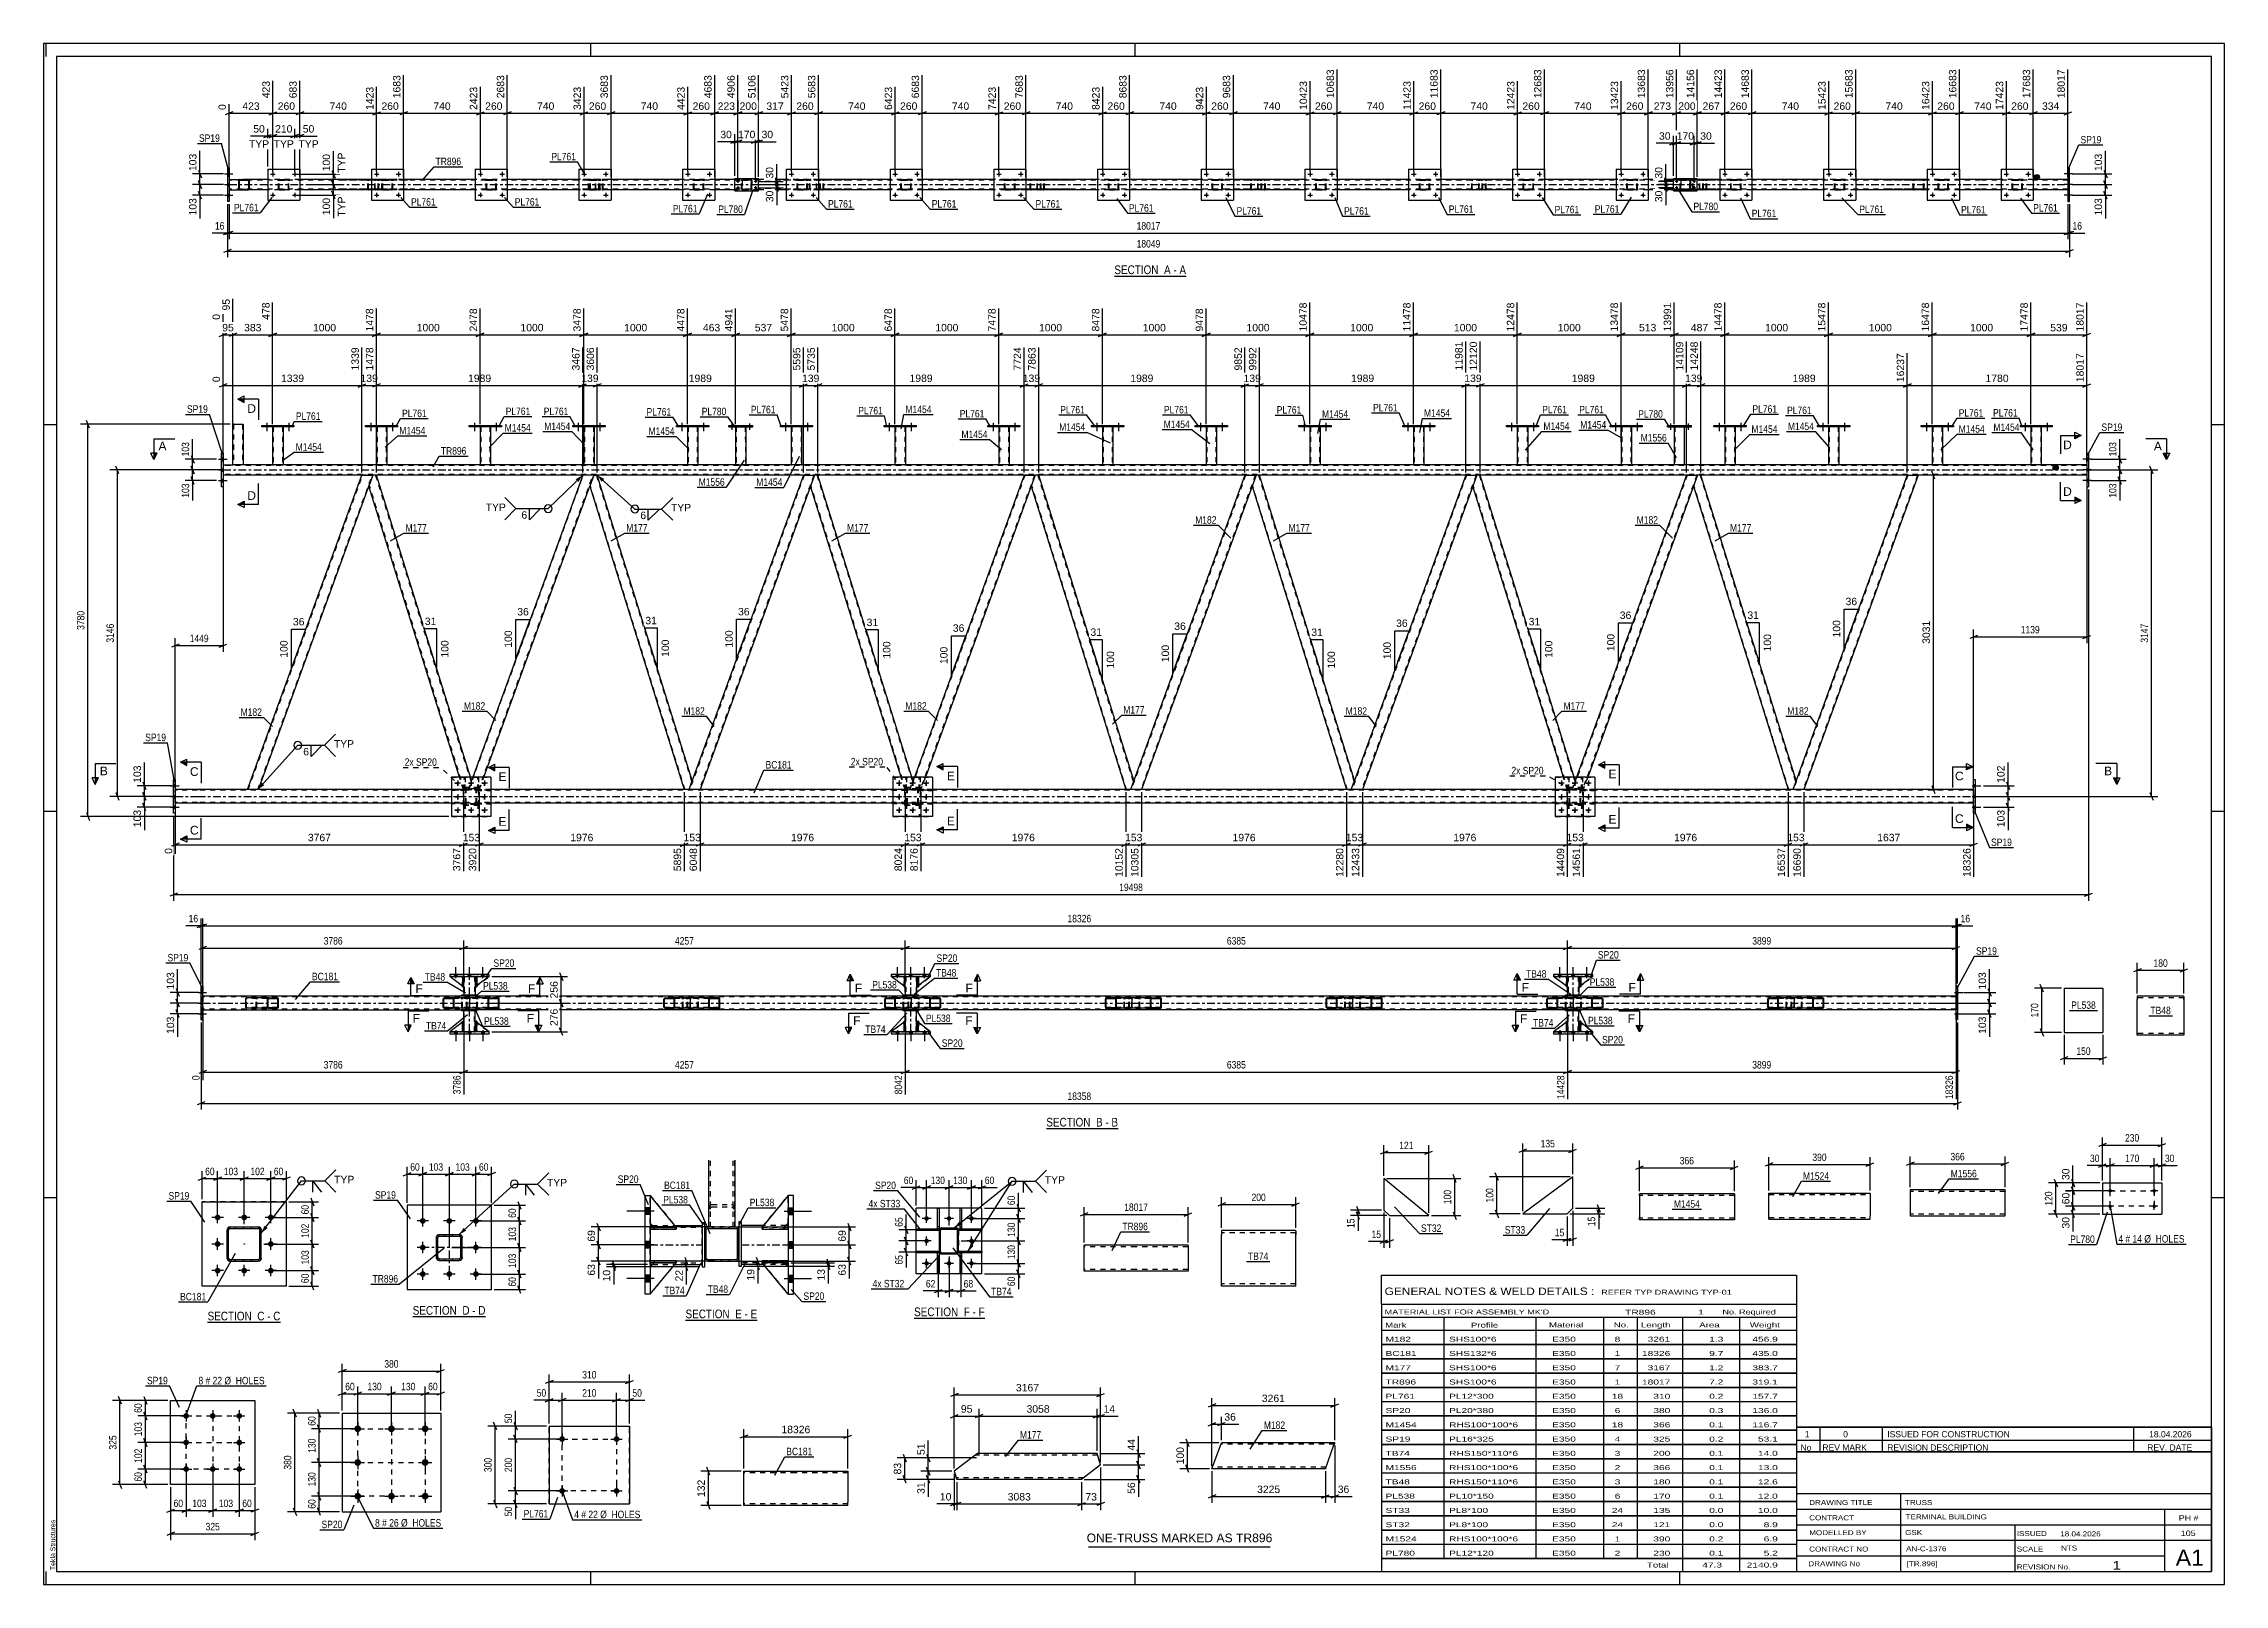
# Model space of a CAD drawing. Header units: millimetres. Extents: x 0 to 841, y 0 to 594.
import ezdxf

# ---------------------------------------------------------------- set-up
doc = ezdxf.new("R2010")
doc.units = ezdxf.units.MM
doc.linetypes.add('DXK_LINE_DOT2', pattern=[3.9198, 1.9599, -1.9599])
doc.linetypes.add('DXK_LINE_DOT3', pattern=[5.9187, 2.979, -0.9799, 0.9799, -0.9799])
doc.styles.add('Arial', font='ARIAL.TTF', dxfattribs={"height": 0.2})
doc.styles.add('Arial Narrow', font='ARIALN.TTF', dxfattribs={"height": 0.2})

# ---------------------------------------------------------------- blocks, each defined once
blk = doc.blocks.new('Unknown-717034467-1133')
at = {"color": 5, "linetype": 'Continuous'}
for p, q in [((841, 594), (0, 594)), ((0, 594), (0, 0)), ((1, 589), (1, 594)), ((836, 589), (5, 589)), ((5, 589), (5, 5)), ((211, 589), (211, 594)), ((421, 589), (421, 594)), ((631, 589), (631, 594)), ((836, 5), (836, 589)), ((841, 0), (841, 594)), ((5, 447), (0, 447)), ((841, 447), (836, 447)), ((5, 298), (0, 298)), ((841, 298), (836, 298)), ((5, 149), (0, 149)), ((841, 149), (836, 149)), ((0, 0), (841, 0)), ((1, 0), (1, 5)), ((5, 5), (836, 5)), ((211, 0), (211, 5)), ((421, 0), (421, 5)), ((631, 0), (631, 5))]:
    blk.add_line(p, q, dxfattribs=at)
at = {"color": 174, "linetype": 'Continuous', "style": 'Arial'}
blk.add_text('Tekla Structures', height=1.9102, rotation=90, dxfattribs=at).set_placement((4.5, 5.5))
blk = doc.blocks.new('Unknown-717034467-23347')
at = {"color": 7, "linetype": 'Continuous'}
for p, q in [((676, 51.05), (676, 5)), ((676, 51.05), (836, 51.05)), ((836, 51), (836, 5)), ((676, 35), (836, 35)), ((716.14, 35), (716.14, 5)), ((676, 29), (836, 29)), ((818, 5.05), (818, 29.05)), ((676, 23), (836, 23)), ((676, 17), (836, 17)), ((760.14, 23), (760.14, 5)), ((676, 11), (818, 11)), ((676, 5), (836, 5))]:
    blk.add_line(p, q, dxfattribs=at)
at = {"color": 7, "style": 'Arial Narrow'}
for s, height, width, p in [('CONTRACT', 1.909, 1.425378, (680.88, 24.71)), ('DRAWING TITLE', 1.9089, 1.425378, (680.88, 30.61)), ('TRUSS  ', 1.909, 1.425378, (717.81, 30.59)), ('TERMINAL BUILDING', 1.9089, 1.425378, (718.06, 25.07)), ('MODELLED BY', 1.9089, 1.425378, (680.88, 18.98)), ('GSK', 1.909, 1.425378, (717.88, 19.04)), ('ISSUED', 1.909, 1.425378, (760.94, 18.64)), ('18.04.2026', 1.909, 1.425378, (777.69, 18.52)), ('DRAWING No', 1.909, 1.425378, (680.56, 7)), ('CONTRACT NO', 1.9089, 1.425378, (680.88, 12.66)), ('AN-C-1376', 1.909, 1.425378, (718.23, 12.78)), ('[TR.896]', 1.909, 1.425378, (718.46, 6.99)), ('SCALE', 1.909, 1.425378, (760.94, 12.65)), ('1', 3.34, 1.5, (797.91, 5.68)), ('A1', 6.204, 1.25, (822.24, 7.2)), ('REVISION No.', 1.9089, 1.425378, (760.94, 5.77))]:
    blk.add_text(s, height=height, dxfattribs=dict(at, width=width)).set_placement(p)
at = {"color": 7, "linetype": 'Continuous', "style": 'Arial Narrow'}
for s, height, width, p in [('PH #', 2.1, 1.42538, (823.4, 24.55)), ('105', 2.1, 1.42538, (824.19, 18.65)), ('NTS', 1.909, 1.425378, (778, 13.05))]:
    blk.add_text(s, height=height, dxfattribs=dict(at, width=width)).set_placement(p)
blk = doc.blocks.new('Unknown-717034467-23348')
at = {"color": 7, "linetype": 'Continuous'}
for p, q in [((516, 119.25), (676, 119.25)), ((516, 108), (516, 119.25)), ((676, 119.25), (676, 108)), ((516, 108), (676, 108)), ((516, 108), (516, 103)), ((516, 103), (676, 103)), ((516, 103), (516, 98)), ((540, 103), (540, 98)), ((575.5, 103), (575.5, 98)), ((601.5, 103), (601.5, 98)), ((614.5, 103), (614.5, 98)), ((632, 103), (632, 98)), ((654, 103), (654, 98)), ((676, 108), (676, 103)), ((676, 103), (676, 98)), ((516, 98), (676, 98)), ((516, 97.95), (516, 92.55)), ((516, 97.95), (676, 97.95)), ((516, 92.55), (676, 92.55)), ((540, 98), (540, 92.5)), ((575.5, 98), (575.5, 92.5)), ((601.5, 98), (601.5, 92.5)), ((614.5, 98), (614.5, 92.5)), ((632, 98), (632, 92.5)), ((654, 98), (654, 92.5)), ((676, 97.95), (676, 92.55)), ((516, 92.45), (516, 87.05)), ((516, 92.45), (676, 92.45)), ((516, 87.05), (676, 87.05)), ((516, 86.95), (516, 81.55)), ((516, 86.95), (676, 86.95)), ((540, 92.5), (540, 87)), ((540, 87), (540, 81.5)), ((575.5, 92.5), (575.5, 87)), ((575.5, 87), (575.5, 81.5)), ((601.5, 92.5), (601.5, 87)), ((601.5, 87), (601.5, 81.5)), ((614.5, 92.5), (614.5, 87)), ((614.5, 87), (614.5, 81.5)), ((632, 92.5), (632, 87)), ((632, 87), (632, 81.5)), ((654, 92.5), (654, 87)), ((654, 87), (654, 81.5)), ((676, 92.45), (676, 87.05)), ((676, 86.95), (676, 81.55)), ((516, 81.55), (676, 81.55)), ((516, 81.45), (516, 76.05)), ((516, 81.45), (676, 81.45)), ((516, 76.05), (676, 76.05)), ((516, 75.95), (516, 70.55)), ((516, 75.95), (676, 75.95)), ((540, 81.5), (540, 76)), ((540, 76), (540, 70.5)), ((575.5, 81.5), (575.5, 76)), ((575.5, 76), (575.5, 70.5)), ((601.5, 81.5), (601.5, 76)), ((601.5, 76), (601.5, 70.5)), ((614.5, 81.5), (614.5, 76)), ((614.5, 76), (614.5, 70.5)), ((632, 81.5), (632, 76)), ((632, 76), (632, 70.5)), ((654, 81.5), (654, 76)), ((654, 76), (654, 70.5)), ((676, 81.45), (676, 76.05)), ((676, 75.95), (676, 70.55)), ((516, 70.55), (676, 70.55)), ((516, 70.45), (516, 65.05)), ((516, 70.45), (676, 70.45)), ((540, 70.5), (540, 65)), ((575.5, 70.5), (575.5, 65)), ((601.5, 70.5), (601.5, 65)), ((614.5, 70.5), (614.5, 65)), ((632, 70.5), (632, 65)), ((654, 70.5), (654, 65)), ((676, 70.45), (676, 65.05)), ((516, 65.05), (676, 65.05)), ((516, 64.95), (516, 59.55)), ((516, 64.95), (676, 64.95)), ((516, 59.55), (676, 59.55)), ((516, 59.45), (516, 54.05)), ((516, 59.45), (676, 59.45)), ((540, 65), (540, 59.5)), ((540, 59.5), (540, 54)), ((575.5, 65), (575.5, 59.5)), ((575.5, 59.5), (575.5, 54)), ((601.5, 65), (601.5, 59.5)), ((601.5, 59.5), (601.5, 54)), ((614.5, 65), (614.5, 59.5)), ((614.5, 59.5), (614.5, 54)), ((632, 65), (632, 59.5)), ((632, 59.5), (632, 54)), ((654, 65), (654, 59.5)), ((654, 59.5), (654, 54)), ((676, 64.95), (676, 59.55)), ((676, 59.45), (676, 54.05)), ((516, 54.05), (676, 54.05)), ((516, 53.95), (516, 48.55)), ((516, 53.95), (676, 53.95)), ((540, 54), (540, 48.5)), ((575.5, 54), (575.5, 48.5)), ((601.5, 54), (601.5, 48.5)), ((614.5, 54), (614.5, 48.5)), ((632, 54), (632, 48.5)), ((654, 54), (654, 48.5)), ((676, 53.95), (676, 48.55)), ((516, 48.55), (676, 48.55)), ((516, 48.45), (516, 43.05)), ((516, 48.45), (676, 48.45)), ((516, 43.05), (676, 43.05)), ((516, 42.95), (516, 37.55)), ((516, 42.95), (676, 42.95)), ((540, 48.5), (540, 43)), ((540, 43), (540, 37.5)), ((575.5, 48.5), (575.5, 43)), ((575.5, 43), (575.5, 37.5)), ((601.5, 48.5), (601.5, 43)), ((601.5, 43), (601.5, 37.5)), ((614.5, 48.5), (614.5, 43)), ((614.5, 43), (614.5, 37.5)), ((632, 48.5), (632, 43)), ((632, 43), (632, 37.5)), ((654, 48.5), (654, 43)), ((654, 43), (654, 37.5)), ((676, 48.45), (676, 43.05)), ((676, 42.95), (676, 37.55)), ((516, 37.55), (676, 37.55)), ((516, 37.45), (516, 32.05)), ((516, 37.45), (676, 37.45)), ((540, 37.5), (540, 32)), ((575.5, 37.5), (575.5, 32)), ((601.5, 37.5), (601.5, 32)), ((614.5, 37.5), (614.5, 32)), ((632, 37.5), (632, 32)), ((654, 37.5), (654, 32)), ((676, 37.45), (676, 32.05)), ((516, 32.05), (676, 32.05)), ((516, 31.95), (516, 26.55)), ((516, 31.95), (676, 31.95)), ((516, 26.55), (676, 26.55)), ((516, 26.45), (516, 21.05)), ((516, 26.45), (676, 26.45)), ((540, 32), (540, 26.5)), ((540, 26.5), (540, 21)), ((575.5, 32), (575.5, 26.5)), ((575.5, 26.5), (575.5, 21)), ((601.5, 32), (601.5, 26.5)), ((601.5, 26.5), (601.5, 21)), ((614.5, 32), (614.5, 26.5)), ((614.5, 26.5), (614.5, 21)), ((632, 32), (632, 26.5)), ((632, 26.5), (632, 21)), ((654, 32), (654, 26.5)), ((654, 26.5), (654, 21)), ((676, 31.95), (676, 26.55)), ((676, 26.45), (676, 21.05)), ((516, 21.05), (676, 21.05)), ((516, 20.95), (516, 15.55)), ((516, 20.95), (676, 20.95)), ((540, 21), (540, 15.5)), ((575.5, 21), (575.5, 15.5)), ((601.5, 21), (601.5, 15.5)), ((614.5, 21), (614.5, 15.5)), ((632, 21), (632, 15.5)), ((654, 21), (654, 15.5)), ((676, 20.95), (676, 15.55)), ((516, 15.55), (676, 15.55)), ((516, 15.45), (516, 10.05)), ((516, 15.45), (676, 15.45)), ((516, 10.05), (676, 10.05)), ((516, 10), (676, 10)), ((516, 10), (516, 5)), ((540, 15.5), (540, 10)), ((575.5, 15.5), (575.5, 10)), ((601.5, 15.5), (601.5, 10)), ((614.5, 15.5), (614.5, 10)), ((632, 15.5), (632, 10)), ((632, 10), (632, 5)), ((654, 15.5), (654, 10)), ((654, 10), (654, 5)), ((676, 15.45), (676, 10.05)), ((676, 10), (676, 5)), ((516, 5), (676, 5))]:
    blk.add_line(p, q, dxfattribs=at)
at = {"color": 7, "style": 'Arial Narrow'}
for s, height, width, p in [('GENERAL NOTES & WELD DETAILS :', 2.8633, 1.4, (517.15, 111.56)), ('REFER TYP DRAWING TYP-01', 1.9089, 1.6, (600.7, 111.66)), ("MATERIAL LIST FOR ASSEMBLY MK'D", 1.9089, 1.6, (517.15, 104.06)), ('Mark', 1.909, 1.7, (517.34, 99)), ('Profile', 1.909, 1.7, (550.41, 99)), ('Material', 1.909, 1.7, (580.54, 99.06)), ('No.', 1.909, 1.7, (605.5, 99.06)), ('TR896', 1.909, 1.794707, (609.9, 103.97)), ('Length', 1.909, 1.7, (616, 99.06)), ('1', 1.91, 1.794707, (638.08, 104.06)), ('Area', 1.909, 1.7, (638.5, 99.06)), ('No. Required', 1.9089, 1.6, (647.41, 104.06)), ('Weight', 1.909, 1.7, (658, 99.06))]:
    blk.add_text(s, height=height, dxfattribs=dict(at, width=width)).set_placement(p)
at = {"color": 7, "linetype": 'Continuous', "style": 'Arial Narrow'}
for s, height, width, p in [('M182', 1.909, 1.794707, (517.5, 93.56)), ('SHS100*6', 1.909, 1.794707, (542, 93.56)), ('E350', 1.909, 1.794707, (581.74, 93.56)), ('8', 1.91, 1.794707, (605.86, 93.56)), ('3261', 1.909, 1.794707, (618.58, 93.56)), ('1.3', 1.909, 1.794707, (642.32, 93.56)), ('456.9', 1.909, 1.794707, (658.96, 93.56)), ('BC181', 1.909, 1.794707, (517.5, 88.06)), ('M177', 1.909, 1.794707, (517.5, 82.56)), ('SHS132*6', 1.909, 1.794707, (542, 88.06)), ('SHS100*6', 1.909, 1.794707, (542, 82.56)), ('E350', 1.909, 1.794707, (581.74, 88.06)), ('E350', 1.909, 1.794707, (581.74, 82.56)), ('7', 1.91, 1.794707, (605.86, 82.56)), ('1', 1.91, 1.794707, (605.86, 88.06)), ('18326', 1.909, 1.794707, (616.4, 88.06)), ('3167', 1.909, 1.794707, (618.58, 82.56)), ('9.7', 1.909, 1.794707, (642.32, 88.06)), ('1.2', 1.909, 1.794707, (642.32, 82.56)), ('435.0', 1.909, 1.794707, (658.96, 88.06)), ('383.7', 1.909, 1.794707, (658.96, 82.56)), ('TR896', 1.909, 1.794707, (517.5, 77.06)), ('SHS100*6', 1.909, 1.794707, (542, 77.06)), ('E350', 1.909, 1.794707, (581.74, 77.06)), ('1', 1.91, 1.794707, (605.86, 77.06)), ('18017', 1.909, 1.794707, (616.4, 77.06)), ('7.2', 1.909, 1.794707, (642.32, 77.06)), ('319.1', 1.909, 1.794707, (658.96, 77.06)), ('SP20', 1.909, 1.794707, (517.5, 66.06)), ('PL761', 1.909, 1.794707, (517.5, 71.56)), ('PL12*300', 1.909, 1.794707, (542, 71.56)), ('PL20*380', 1.909, 1.794707, (542, 66.06)), ('E350', 1.909, 1.794707, (581.74, 71.56)), ('E350', 1.909, 1.794707, (581.74, 66.06)), ('18', 1.909, 1.794707, (604.76, 71.56)), ('6', 1.91, 1.794707, (605.86, 66.06)), ('310', 1.909, 1.794707, (620.77, 71.56)), ('380', 1.909, 1.794707, (620.77, 66.06)), ('0.2', 1.909, 1.794707, (642.32, 71.56)), ('0.3', 1.909, 1.794707, (642.32, 66.06)), ('157.7', 1.909, 1.794707, (658.96, 71.56)), ('136.0', 1.909, 1.794707, (658.96, 66.06)), ('M1454', 1.909, 1.794707, (517.5, 60.56)), ('RHS100*100*6', 1.9089, 1.794707, (542, 60.56)), ('E350', 1.909, 1.794707, (581.74, 60.56)), ('18', 1.909, 1.794707, (604.76, 60.56)), ('366', 1.909, 1.794707, (620.77, 60.56)), ('0.1', 1.909, 1.794707, (642.32, 60.56)), ('116.7', 1.909, 1.794707, (658.96, 60.56)), ('TB74', 1.909, 1.794707, (517.5, 49.56)), ('SP19', 1.909, 1.794707, (517.5, 55.06)), ('PL16*325', 1.909, 1.794707, (542, 55.06)), ('RHS150*110*6', 1.9089, 1.794707, (542, 49.56)), ('E350', 1.909, 1.794707, (581.74, 55.06)), ('E350', 1.909, 1.794707, (581.74, 49.56)), ('4', 1.91, 1.794707, (605.86, 55.06)), ('3', 1.91, 1.794707, (605.86, 49.56)), ('325', 1.909, 1.794707, (620.77, 55.06)), ('200', 1.909, 1.794707, (620.77, 49.56)), ('0.2', 1.909, 1.794707, (642.32, 55.06)), ('0.1', 1.909, 1.794707, (642.32, 49.56)), ('53.1', 1.909, 1.794707, (661.14, 55.06)), ('14.0', 1.909, 1.794707, (661.14, 49.56)), ('M1556', 1.909, 1.794707, (517.5, 44.06)), ('RHS100*100*6', 1.9089, 1.794707, (542, 44.06)), ('E350', 1.909, 1.794707, (581.74, 44.06)), ('2', 1.91, 1.794707, (605.86, 44.06)), ('366', 1.909, 1.794707, (620.77, 44.06)), ('0.1', 1.909, 1.794707, (642.32, 44.06)), ('13.0', 1.909, 1.794707, (661.14, 44.06)), ('TB48', 1.909, 1.794707, (517.5, 38.56)), ('PL538', 1.909, 1.794707, (517.5, 33.06)), ('RHS150*110*6', 1.9089, 1.794707, (542, 38.56)), ('PL10*150', 1.909, 1.794707, (542, 33.06)), ('E350', 1.909, 1.794707, (581.74, 38.56)), ('E350', 1.909, 1.794707, (581.74, 33.06)), ('3', 1.91, 1.794707, (605.86, 38.56)), ('6', 1.91, 1.794707, (605.86, 33.06)), ('180', 1.909, 1.794707, (620.77, 38.56)), ('170', 1.909, 1.794707, (620.77, 33.06)), ('0.1', 1.909, 1.794707, (642.32, 38.56)), ('0.1', 1.909, 1.794707, (642.32, 33.06)), ('12.6', 1.909, 1.794707, (661.14, 38.56)), ('12.0', 1.909, 1.794707, (661.14, 33.06)), ('ST33', 1.909, 1.794707, (517.5, 27.56)), ('PL8*100', 1.909, 1.794707, (542, 27.56)), ('E350', 1.909, 1.794707, (581.74, 27.56)), ('24', 1.909, 1.794707, (604.76, 27.56)), ('135', 1.909, 1.794707, (620.77, 27.56)), ('0.0', 1.909, 1.794707, (642.32, 27.56)), ('10.0', 1.909, 1.794707, (661.14, 27.56)), ('ST32', 1.909, 1.794707, (517.5, 22.06)), ('M1524', 1.909, 1.794707, (517.5, 16.56)), ('PL8*100', 1.909, 1.794707, (542, 22.06)), ('RHS100*100*6', 1.9089, 1.794707, (542, 16.56)), ('E350', 1.909, 1.794707, (581.74, 22.06)), ('E350', 1.909, 1.794707, (581.74, 16.56)), ('24', 1.909, 1.794707, (604.76, 22.06)), ('1', 1.91, 1.794707, (605.86, 16.56)), ('390', 1.909, 1.794707, (620.77, 16.56)), ('121', 1.909, 1.794707, (620.77, 22.06)), ('0.0', 1.909, 1.794707, (642.32, 22.06)), ('0.2', 1.909, 1.794707, (642.32, 16.56)), ('8.9', 1.909, 1.794707, (663.33, 22.06)), ('6.9', 1.909, 1.794707, (663.33, 16.56)), ('PL780', 1.909, 1.794707, (517.5, 11.06)), ('PL12*120', 1.909, 1.794707, (542, 11.06)), ('E350', 1.909, 1.794707, (581.74, 11.06)), ('2', 1.91, 1.794707, (605.86, 11.06)), ('Total', 1.909, 1.7, (618.33, 6.5)), ('230', 1.909, 1.794707, (620.77, 11.06)), ('47.3', 1.909, 1.794707, (639.64, 6.5)), ('0.1', 1.909, 1.794707, (642.32, 11.06)), ('2140.9', 1.909, 1.794707, (656.77, 6.5)), ('5.2', 1.909, 1.794707, (663.33, 11.06))]:
    blk.add_text(s, height=height, dxfattribs=dict(at, width=width)).set_placement(p)
blk = doc.blocks.new('Unknown-717034467-23349')
at = {"color": 7, "linetype": 'Continuous'}
blk.add_line((403, 14.5), (473, 14.5), dxfattribs=at)
at = {"color": 7, "style": 'Arial'}
blk.add_text('ONE-TRUSS MARKED AS TR896', height=3.3428, dxfattribs=at).set_placement((402.24, 16.25))
blk = doc.blocks.new('Unknown-717034467-23350')
at = {"color": 7, "linetype": 'Continuous'}
for p, q in [((676, 60.55), (836, 60.55)), ((836, 60.55), (676, 60.55)), ((676, 60.55), (676, 55.55)), ((685, 60.55), (685, 55.55)), ((709, 60.55), (709, 55.55)), ((806, 60.55), (806, 55.55)), ((836, 60.55), (836, 55.55)), ((676, 55.55), (836, 55.55)), ((676, 55.55), (676, 51.05)), ((676, 55.55), (836, 55.55)), ((836, 51.05), (676, 51.05)), ((685, 55.55), (685, 51.05)), ((709, 55.55), (709, 51.05)), ((806, 55.55), (806, 51.05)), ((836, 55.55), (836, 51.05))]:
    blk.add_line(p, q, dxfattribs=at)
at = {"color": 7, "linetype": 'Continuous', "style": 'Arial Narrow'}
for s, height, width, p in [('1', 2.39, 1.196471, (679.16, 56.7)), ('0', 2.39, 1.196471, (694, 56.7)), ('ISSUED FOR CONSTRUCTION', 2.3861, 1.196471, (711, 56.7)), ('18.04.2026', 2.386, 1.196471, (812, 56.7)), ('No', 2.386, 1.2, (677.54, 51.55)), ('REV MARK', 2.386, 1.2, (686, 51.55)), ('REVISION DESCRIPTION', 2.3861, 1.2, (711, 51.55)), ('REV. DATE', 2.386, 1.2, (811.28, 51.55))]:
    blk.add_text(s, height=height, dxfattribs=dict(at, width=width)).set_placement(p)
blk = doc.blocks.new('Unknown-717034467-11 - 5637')
at = {"color": 6, "linetype": 'Continuous'}
blk.add_line((412.93, 504.4), (440.58, 504.4), dxfattribs=at)
at = {"color": 0, "linetype": 'Continuous'}
blk.add_wipeout([(431.04, 505.15), (431.04, 508.65), (412.93, 508.65), (412.93, 505.15)], dxfattribs=at)
blk.add_wipeout([(434.65, 505.15), (434.65, 508.65), (432.09, 508.65), (432.09, 505.15)], dxfattribs=at)
at = {"color": 7, "linetype": 'Continuous', "style": 'Arial Narrow'}
blk.add_text('SECTION ', height=3.34, dxfattribs=at).set_placement((412.93, 505.15))
at = {"color": 0, "linetype": 'Continuous'}
blk.add_wipeout([(436.97, 505.15), (436.97, 508.65), (435.7, 508.65), (435.7, 505.15)], dxfattribs=at)
blk.add_wipeout([(440.58, 505.15), (440.58, 508.65), (438.02, 508.65), (438.02, 505.15)], dxfattribs=at)
at = {"color": 7, "linetype": 'Continuous', "style": 'Arial Narrow'}
for s, p in [('A', (432.09, 505.15)), ('-', (435.7, 505.15)), ('A', (438.02, 505.15))]:
    blk.add_text(s, height=3.34, dxfattribs=at).set_placement(p)
blk = doc.blocks.new('Unknown-717034467-12 - 3060')
at = {"color": 6, "linetype": 'Continuous'}
blk.add_line((386.7, 175.77), (414.35, 175.77), dxfattribs=at)
at = {"color": 0, "linetype": 'Continuous'}
blk.add_wipeout([(404.81, 176.52), (404.81, 180.02), (386.7, 180.02), (386.7, 176.52)], dxfattribs=at)
blk.add_wipeout([(408.42, 176.52), (408.42, 180.02), (405.86, 180.02), (405.86, 176.52)], dxfattribs=at)
at = {"color": 7, "linetype": 'Continuous', "style": 'Arial Narrow'}
blk.add_text('SECTION ', height=3.34, dxfattribs=at).set_placement((386.7, 176.52))
at = {"color": 0, "linetype": 'Continuous'}
blk.add_wipeout([(410.74, 176.52), (410.74, 180.02), (409.47, 180.02), (409.47, 176.52)], dxfattribs=at)
blk.add_wipeout([(414.35, 176.52), (414.35, 180.02), (411.79, 180.02), (411.79, 176.52)], dxfattribs=at)
at = {"color": 7, "linetype": 'Continuous', "style": 'Arial Narrow'}
for s, p in [('B', (405.86, 176.52)), ('-', (409.47, 176.52)), ('B', (411.79, 176.52))]:
    blk.add_text(s, height=3.34, dxfattribs=at).set_placement(p)
blk = doc.blocks.new('Unknown-717034467-13 - 2369')
at = {"color": 6, "linetype": 'Continuous'}
blk.add_line((63.24, 101.03), (91.31, 101.03), dxfattribs=at)
at = {"color": 0, "linetype": 'Continuous'}
blk.add_wipeout([(81.35, 101.78), (81.35, 105.28), (63.24, 105.28), (63.24, 101.78)], dxfattribs=at)
blk.add_wipeout([(85.16, 101.78), (85.16, 105.28), (82.4, 105.28), (82.4, 101.78)], dxfattribs=at)
at = {"color": 7, "linetype": 'Continuous', "style": 'Arial Narrow'}
blk.add_text('SECTION ', height=3.34, dxfattribs=at).set_placement((63.24, 101.78))
at = {"color": 0, "linetype": 'Continuous'}
blk.add_wipeout([(87.49, 101.78), (87.49, 105.28), (86.21, 105.28), (86.21, 101.78)], dxfattribs=at)
blk.add_wipeout([(91.31, 101.78), (91.31, 105.28), (88.54, 105.28), (88.54, 101.78)], dxfattribs=at)
at = {"color": 7, "linetype": 'Continuous', "style": 'Arial Narrow'}
for s, p in [('C', (82.4, 101.78)), ('-', (86.21, 101.78)), ('C', (88.54, 101.78))]:
    blk.add_text(s, height=3.34, dxfattribs=at).set_placement(p)
blk = doc.blocks.new('Unknown-717034467-14 - 2034')
at = {"color": 6, "linetype": 'Continuous'}
blk.add_line((142.34, 103.21), (170.41, 103.21), dxfattribs=at)
at = {"color": 0, "linetype": 'Continuous'}
blk.add_wipeout([(160.45, 103.96), (160.45, 107.46), (142.34, 107.46), (142.34, 103.96)], dxfattribs=at)
blk.add_wipeout([(164.27, 103.96), (164.27, 107.46), (161.5, 107.46), (161.5, 103.96)], dxfattribs=at)
at = {"color": 7, "linetype": 'Continuous', "style": 'Arial Narrow'}
blk.add_text('SECTION ', height=3.34, dxfattribs=at).set_placement((142.34, 103.96))
at = {"color": 0, "linetype": 'Continuous'}
blk.add_wipeout([(166.59, 103.96), (166.59, 107.46), (165.32, 107.46), (165.32, 103.96)], dxfattribs=at)
blk.add_wipeout([(170.41, 103.96), (170.41, 107.46), (167.64, 107.46), (167.64, 103.96)], dxfattribs=at)
at = {"color": 7, "linetype": 'Continuous', "style": 'Arial Narrow'}
for s, p in [('D', (161.5, 103.96)), ('-', (165.32, 103.96)), ('D', (167.64, 103.96))]:
    blk.add_text(s, height=3.34, dxfattribs=at).set_placement(p)
blk = doc.blocks.new('Unknown-717034467-15 - 1626')
at = {"color": 6, "linetype": 'Continuous'}
blk.add_line((247.55, 101.84), (275.2, 101.84), dxfattribs=at)
at = {"color": 0, "linetype": 'Continuous'}
blk.add_wipeout([(265.66, 102.59), (265.66, 106.09), (247.55, 106.09), (247.55, 102.59)], dxfattribs=at)
blk.add_wipeout([(269.27, 102.59), (269.27, 106.09), (266.71, 106.09), (266.71, 102.59)], dxfattribs=at)
at = {"color": 7, "linetype": 'Continuous', "style": 'Arial Narrow'}
blk.add_text('SECTION ', height=3.34, dxfattribs=at).set_placement((247.55, 102.59))
at = {"color": 0, "linetype": 'Continuous'}
blk.add_wipeout([(271.59, 102.59), (271.59, 106.09), (270.32, 106.09), (270.32, 102.59)], dxfattribs=at)
blk.add_wipeout([(275.2, 102.59), (275.2, 106.09), (272.64, 106.09), (272.64, 102.59)], dxfattribs=at)
at = {"color": 7, "linetype": 'Continuous', "style": 'Arial Narrow'}
for s, p in [('E', (266.71, 102.59)), ('-', (270.32, 102.59)), ('E', (272.64, 102.59))]:
    blk.add_text(s, height=3.34, dxfattribs=at).set_placement(p)
blk = doc.blocks.new('Unknown-717034467-17 - 2619')
at = {"color": 6, "linetype": 'Continuous'}
blk.add_line((335.7, 102.65), (362.92, 102.65), dxfattribs=at)
at = {"color": 0, "linetype": 'Continuous'}
blk.add_wipeout([(353.81, 103.4), (353.81, 106.9), (335.7, 106.9), (335.7, 103.4)], dxfattribs=at)
blk.add_wipeout([(357.2, 103.4), (357.2, 106.9), (354.86, 106.9), (354.86, 103.4)], dxfattribs=at)
at = {"color": 7, "linetype": 'Continuous', "style": 'Arial Narrow'}
blk.add_text('SECTION ', height=3.34, dxfattribs=at).set_placement((335.7, 103.4))
at = {"color": 0, "linetype": 'Continuous'}
blk.add_wipeout([(359.53, 103.4), (359.53, 106.9), (358.25, 106.9), (358.25, 103.4)], dxfattribs=at)
blk.add_wipeout([(362.92, 103.4), (362.92, 106.9), (360.58, 106.9), (360.58, 103.4)], dxfattribs=at)
at = {"color": 7, "linetype": 'Continuous', "style": 'Arial Narrow'}
for s, p in [('F', (354.86, 103.4)), ('-', (358.25, 103.4)), ('F', (360.58, 103.4))]:
    blk.add_text(s, height=3.34, dxfattribs=at).set_placement(p)
blk = doc.blocks.new('Part-717034467-6975 - 6969')
at = {"color": 2, "linetype": 'Continuous'}
for p, q in [((115.13, 65.99), (115.13, 27.99)), ((115.13, 65.99), (153.13, 65.99)), ((153.13, 65.99), (153.13, 27.99)), ((115.13, 27.99), (153.13, 27.99))]:
    blk.add_line(p, q, dxfattribs=at)
blk = doc.blocks.new('Bolt-717034467-7008 - 6969')
at = {"linetype": 'Continuous'}
for points in [[(121.13, 61.29, -1), (121.13, 58.69, -1)], [(134.13, 61.29, -1), (134.13, 58.69, -1)], [(147.13, 61.29, -1), (147.13, 58.69, -1)], [(121.13, 48.29, -1), (121.13, 45.69, -1)], [(147.13, 48.29, -1), (147.13, 45.69, -1)], [(121.13, 35.29, -1), (121.13, 32.69, -1)], [(134.13, 35.29, -1), (134.13, 32.69, -1)], [(147.13, 35.29, -1), (147.13, 32.69, -1)]]:
    blk.add_hatch(color=1, dxfattribs=at).paths.add_polyline_path(points)
at = {"color": 1, "linetype": 'Continuous'}
for p, q in [((118.53, 59.99), (123.73, 59.99)), ((121.13, 62.59), (121.13, 57.39)), ((131.53, 59.99), (136.73, 59.99)), ((134.13, 62.59), (134.13, 57.39)), ((144.53, 59.99), (149.73, 59.99)), ((147.13, 62.59), (147.13, 57.39)), ((118.53, 46.99), (123.73, 46.99)), ((121.13, 49.59), (121.13, 44.39)), ((144.53, 46.99), (149.73, 46.99)), ((147.13, 49.59), (147.13, 44.39)), ((118.53, 33.99), (123.73, 33.99)), ((121.13, 36.59), (121.13, 31.39)), ((131.53, 33.99), (136.73, 33.99)), ((134.13, 36.59), (134.13, 31.39)), ((144.53, 33.99), (149.73, 33.99)), ((147.13, 36.59), (147.13, 31.39))]:
    blk.add_line(p, q, dxfattribs=at)
blk = doc.blocks.new('Part-717034467-7391 - 7385')
at = {"color": 2, "linetype": 'Continuous'}
for p, q in [((270.04, 30.52), (270.04, 43.63)), ((270.04, 43.63), (290.04, 43.63)), ((290.14, 43.63), (310.14, 43.63)), ((310.14, 43.63), (310.14, 43.54)), ((310.14, 43.54), (310.14, 42.43)), ((310.14, 42.43), (310.14, 31.63)), ((270.04, 30.43), (270.04, 30.52)), ((290.04, 30.43), (270.04, 30.43)), ((310.14, 30.43), (290.14, 30.43)), ((310.14, 30.43), (310.14, 31.63))]:
    blk.add_line(p, q, dxfattribs=at)
at = {"color": 7, "linetype": 'DXK_LINE_DOT2'}
for p, q in [((290.04, 43.03), (270.04, 43.03)), ((310.14, 43.03), (290.14, 43.03)), ((310.14, 43.28), (310.14, 42.43)), ((290.04, 31.03), (270.04, 31.03)), ((270.04, 30.78), (270.04, 30.43)), ((310.14, 31.03), (290.14, 31.03)), ((310.14, 30.52), (310.14, 30.78)), ((310.14, 30.43), (310.14, 30.52))]:
    blk.add_line(p, q, dxfattribs=at)
blk = doc.blocks.new('Part-717034467-6815 - 6811')
at = {"color": 2, "linetype": 'Continuous'}
for p, q in [((807.41, 226.74), (807.41, 225.54)), ((825.41, 226.74), (807.41, 226.74)), ((807.41, 212.49), (807.41, 225.54)), ((825.41, 226.65), (825.41, 226.74)), ((825.41, 226.65), (825.41, 225.54)), ((825.41, 225.54), (825.41, 211.74)), ((807.41, 211.84), (807.41, 212.49)), ((807.41, 211.74), (807.41, 211.84)), ((825.41, 211.74), (807.41, 211.74))]:
    blk.add_line(p, q, dxfattribs=at)
at = {"color": 7, "linetype": 'DXK_LINE_DOT2'}
for p, q in [((825.41, 226.14), (807.41, 226.14)), ((825.41, 225.54), (825.41, 226.39)), ((807.41, 212.49), (807.41, 212.1)), ((807.41, 212.34), (807.41, 212.39)), ((825.41, 212.34), (807.41, 212.34)), ((825.41, 212.34), (825.41, 212.39))]:
    blk.add_line(p, q, dxfattribs=at)
blk = doc.blocks.new('Part-717034467-7425 - 7419')
at = {"color": 2, "linetype": 'Continuous'}
for p, q in [((360.2, 50.46), (358.63, 49.26)), ((380.2, 50.46), (360.2, 50.46)), ((406.27, 50.46), (380.3, 50.46)), ((407.64, 46.06), (406.27, 50.46)), ((358.63, 49.26), (351.21, 43.61)), ((351.21, 43.61), (351.82, 41.66)), ((407.64, 46.06), (400.3, 40.46)), ((352.08, 40.81), (351.82, 41.66)), ((352.16, 40.55), (352.08, 40.81)), ((352.19, 40.46), (352.16, 40.55)), ((380.2, 40.46), (352.19, 40.46)), ((400.3, 40.46), (380.3, 40.46))]:
    blk.add_line(p, q, dxfattribs=at)
at = {"color": 7, "linetype": 'DXK_LINE_DOT2'}
for p, q in [((360.2, 50.46), (359.23, 49.72)), ((380.2, 49.86), (359.42, 49.86)), ((406.46, 49.86), (380.3, 49.86)), ((351.96, 41.2), (351.82, 41.66)), ((352.08, 40.81), (351.99, 41.11)), ((380.2, 41.06), (352, 41.06)), ((401.09, 41.06), (380.3, 41.06))]:
    blk.add_line(p, q, dxfattribs=at)
blk = doc.blocks.new('Part-717034467-5721 - 5637')
at = {"color": 7, "linetype": 'DXK_LINE_DOT2'}
for p, q in [((130.62, 541.16), (130.65, 541.34)), ((130.65, 541.34), (130.62, 541.16)), ((130.62, 538.12), (130.62, 541.16)), ((130.86, 541.16), (130.88, 541.25)), ((130.88, 541.25), (130.86, 541.16)), ((130.86, 538.12), (130.86, 541.16)), ((130.88, 541.25), (130.93, 541.33)), ((130.93, 541.33), (130.88, 541.25)), ((130.91, 541.6), (131.1, 541.64)), ((131.1, 541.64), (130.91, 541.6)), ((130.93, 541.33), (131.01, 541.38)), ((131.01, 541.38), (130.93, 541.33)), ((131.01, 541.38), (131.1, 541.4)), ((131.1, 541.4), (131.01, 541.38)), ((131.1, 541.64), (134.14, 541.64)), ((131.1, 541.64), (131.1, 541.64)), ((131.1, 541.64), (134.14, 541.64)), ((131.1, 541.4), (134.14, 541.4)), ((131.1, 541.4), (131.1, 541.4)), ((134.14, 541.4), (131.1, 541.4)), ((134.14, 541.64), (134.14, 541.64)), ((134.14, 541.64), (134.32, 541.6)), ((134.32, 541.6), (134.14, 541.64)), ((134.14, 541.4), (134.14, 541.4)), ((134.14, 541.4), (134.23, 541.38)), ((134.23, 541.38), (134.14, 541.4)), ((134.23, 541.38), (134.31, 541.33)), ((134.31, 541.33), (134.23, 541.38)), ((134.31, 541.33), (134.36, 541.25)), ((134.36, 541.25), (134.31, 541.33)), ((134.36, 541.25), (134.38, 541.16)), ((134.38, 541.16), (134.36, 541.25)), ((134.38, 538.12), (134.38, 541.16)), ((134.58, 541.34), (134.62, 541.16)), ((134.62, 541.16), (134.58, 541.34)), ((134.62, 538.12), (134.62, 541.16)), ((130.65, 537.93), (130.62, 538.12)), ((130.62, 538.12), (130.65, 537.93)), ((130.88, 538.02), (130.86, 538.12)), ((130.86, 538.12), (130.88, 538.03)), ((130.88, 538.03), (130.93, 537.95)), ((130.93, 537.95), (130.88, 538.02)), ((131.1, 537.64), (130.91, 537.67)), ((130.91, 537.67), (131.1, 537.64)), ((131.01, 537.89), (130.93, 537.95)), ((130.93, 537.95), (131.01, 537.9)), ((131.01, 537.9), (131.1, 537.88)), ((131.1, 537.88), (131.01, 537.89)), ((131.1, 537.88), (134.14, 537.88)), ((131.1, 537.88), (131.1, 537.88)), ((131.1, 537.88), (134.14, 537.88)), ((131.1, 537.64), (134.14, 537.64)), ((131.1, 537.64), (131.1, 537.64)), ((131.1, 537.64), (134.14, 537.64)), ((134.14, 537.88), (134.23, 537.9)), ((134.23, 537.89), (134.14, 537.88)), ((134.14, 537.88), (134.14, 537.88)), ((134.32, 537.67), (134.14, 537.64)), ((134.14, 537.64), (134.32, 537.67)), ((134.14, 537.64), (134.14, 537.64)), ((134.31, 537.95), (134.23, 537.89)), ((134.23, 537.9), (134.31, 537.95)), ((134.31, 537.95), (134.36, 538.03)), ((134.36, 538.02), (134.31, 537.95)), ((134.38, 538.12), (134.36, 538.02)), ((134.36, 538.03), (134.38, 538.12)), ((134.62, 538.12), (134.58, 537.93)), ((134.58, 537.93), (134.62, 538.12))]:
    blk.add_line(p, q, dxfattribs=at)
at = {"color": 7, "linetype": 'DXK_LINE_DOT3'}
blk.add_line((132.62, 539.64), (132.62, 539.64), dxfattribs=at)
at = {"color": 7, "linetype": 'DXK_LINE_DOT2'}
for centre, start, end in [((131.1, 541.16), 112.5, 157.5), ((131.1, 541.16), 112.5, 157.5), ((134.14, 541.16), 22.5, 67.5), ((134.14, 541.16), 22.5, 67.5), ((131.1, 538.12), 202.5, 247.5), ((131.1, 538.12), 202.5, 247.5), ((134.14, 538.12), 292.5, 337.5), ((134.14, 538.12), 292.5, 337.5)]:
    blk.add_arc(centre, 0.48, start, end, dxfattribs=at)
blk = doc.blocks.new('Part-717034467-5745 - 5637')
at = {"color": 7, "linetype": 'DXK_LINE_DOT2'}
for p, q in [((690.62, 541.16), (690.65, 541.34)), ((690.65, 541.34), (690.62, 541.16)), ((690.62, 538.12), (690.62, 541.16)), ((690.86, 541.16), (690.87, 541.25)), ((690.87, 541.25), (690.86, 541.16)), ((690.86, 538.12), (690.86, 541.16)), ((690.87, 541.25), (690.93, 541.33)), ((690.93, 541.33), (690.87, 541.25)), ((690.91, 541.6), (691.1, 541.64)), ((691.1, 541.64), (690.91, 541.6)), ((690.93, 541.33), (691, 541.38)), ((691, 541.38), (690.93, 541.33)), ((691, 541.38), (691.1, 541.4)), ((691.1, 541.4), (691, 541.38)), ((691.1, 541.64), (694.14, 541.64)), ((691.1, 541.64), (691.1, 541.64)), ((691.1, 541.64), (694.14, 541.64)), ((691.1, 541.4), (694.14, 541.4)), ((691.1, 541.4), (691.1, 541.4)), ((694.14, 541.4), (691.1, 541.4)), ((694.14, 541.64), (694.14, 541.64)), ((694.14, 541.64), (694.32, 541.6)), ((694.32, 541.6), (694.14, 541.64)), ((694.14, 541.4), (694.14, 541.4)), ((694.14, 541.4), (694.23, 541.38)), ((694.23, 541.38), (694.14, 541.4)), ((694.23, 541.38), (694.3, 541.33)), ((694.3, 541.33), (694.23, 541.38)), ((694.3, 541.33), (694.36, 541.25)), ((694.36, 541.25), (694.3, 541.33)), ((694.36, 541.25), (694.38, 541.16)), ((694.38, 541.16), (694.36, 541.25)), ((694.38, 538.12), (694.38, 541.16)), ((694.58, 541.34), (694.62, 541.16)), ((694.62, 541.16), (694.58, 541.34)), ((694.62, 538.12), (694.62, 541.16)), ((690.65, 537.93), (690.62, 538.12)), ((690.62, 538.12), (690.65, 537.93)), ((690.87, 538.02), (690.86, 538.12)), ((690.86, 538.12), (690.87, 538.03)), ((690.87, 538.03), (690.93, 537.95)), ((690.93, 537.95), (690.87, 538.02)), ((691.1, 537.64), (690.91, 537.67)), ((690.91, 537.67), (691.1, 537.64)), ((691, 537.89), (690.93, 537.95)), ((690.93, 537.95), (691, 537.9)), ((691, 537.9), (691.1, 537.88)), ((691.1, 537.88), (691, 537.89)), ((691.1, 537.88), (694.14, 537.88)), ((691.1, 537.88), (691.1, 537.88)), ((691.1, 537.88), (694.14, 537.88)), ((691.1, 537.64), (694.14, 537.64)), ((691.1, 537.64), (691.1, 537.64)), ((691.1, 537.64), (694.14, 537.64)), ((694.14, 537.88), (694.23, 537.9)), ((694.23, 537.89), (694.14, 537.88)), ((694.14, 537.88), (694.14, 537.88)), ((694.32, 537.67), (694.14, 537.64)), ((694.14, 537.64), (694.32, 537.67)), ((694.14, 537.64), (694.14, 537.64)), ((694.3, 537.95), (694.23, 537.89)), ((694.23, 537.9), (694.3, 537.95)), ((694.3, 537.95), (694.36, 538.03)), ((694.36, 538.02), (694.3, 537.95)), ((694.38, 538.12), (694.36, 538.02)), ((694.36, 538.03), (694.38, 538.12)), ((694.62, 538.12), (694.58, 537.93)), ((694.58, 537.93), (694.62, 538.12))]:
    blk.add_line(p, q, dxfattribs=at)
at = {"color": 7, "linetype": 'DXK_LINE_DOT3'}
blk.add_line((692.62, 539.64), (692.62, 539.64), dxfattribs=at)
at = {"color": 7, "linetype": 'DXK_LINE_DOT2'}
for centre, start, end in [((691.1, 541.16), 112.5, 157.5), ((691.1, 541.16), 112.5, 157.5), ((694.14, 541.16), 22.5, 67.5), ((694.14, 541.16), 22.5, 67.5), ((691.1, 538.12), 202.5, 247.5), ((691.1, 538.12), 202.5, 247.5), ((694.14, 538.12), 292.5, 337.5), ((694.14, 538.12), 292.5, 337.5)]:
    blk.add_arc(centre, 0.48, start, end, dxfattribs=at)
blk = doc.blocks.new('Bolt-717034467-5768 - 5637')
at = {"linetype": 'Continuous'}
for points in [[(328.86, 535.64, -1), (327.98, 535.64, -1)], [(337.26, 535.64, -1), (336.38, 535.64, -1)]]:
    blk.add_hatch(color=1, dxfattribs=at).paths.add_polyline_path(points)
at = {"color": 1, "linetype": 'Continuous'}
for p, q in [((327.54, 535.64), (329.3, 535.64)), ((328.42, 536.52), (328.42, 534.76)), ((335.94, 535.64), (337.7, 535.64)), ((336.82, 536.52), (336.82, 534.76))]:
    blk.add_line(p, q, dxfattribs=at)
blk = doc.blocks.new('Bolt-717034467-5704 - 5637')
at = {"linetype": 'Continuous'}
for points in [[(128.86, 535.64, -1), (127.98, 535.64, -1)], [(137.26, 535.64, -1), (136.38, 535.64, -1)]]:
    blk.add_hatch(color=1, dxfattribs=at).paths.add_polyline_path(points)
at = {"color": 1, "linetype": 'Continuous'}
for p, q in [((127.54, 535.64), (129.3, 535.64)), ((128.42, 536.52), (128.42, 534.76)), ((135.94, 535.64), (137.7, 535.64)), ((136.82, 536.52), (136.82, 534.76))]:
    blk.add_line(p, q, dxfattribs=at)
blk = doc.blocks.new('Bolt-717034467-5640 - 5637')
at = {"linetype": 'Continuous'}
for points in [[(781.31, 543.3), (781.31, 544.18), (780.67, 544.18), (780.67, 543.3)], [(781.31, 543.3), (781.31, 544.18), (780.67, 544.18), (780.67, 543.3)], [(781.31, 543.3), (781.31, 544.18), (780.67, 544.18), (780.67, 543.3)], [(781.31, 539.2), (781.31, 540.08), (780.67, 540.08), (780.67, 539.2)], [(781.31, 539.2), (781.31, 540.08), (780.67, 540.08), (780.67, 539.2)], [(781.31, 535.1), (781.31, 535.98), (780.67, 535.98), (780.67, 535.1)], [(781.31, 535.1), (781.31, 535.98), (780.67, 535.98), (780.67, 535.1)], [(781.31, 535.1), (781.31, 535.98), (780.67, 535.98), (780.67, 535.1)]]:
    blk.add_hatch(color=1, dxfattribs=at).paths.add_polyline_path(points)
at = {"color": 1, "linetype": 'Continuous'}
for p, q in [((782.47, 543.74), (779.15, 543.74)), ((782.47, 543.74), (779.15, 543.74)), ((782.47, 543.74), (779.15, 543.74)), ((782.47, 539.64), (779.15, 539.64)), ((782.47, 539.64), (779.15, 539.64)), ((781.31, 544.18), (780.67, 544.18)), ((781.31, 544.18), (780.67, 544.18)), ((781.31, 544.18), (780.67, 544.18)), ((781.31, 543.3), (780.67, 543.3)), ((781.31, 543.3), (780.67, 543.3)), ((781.31, 543.3), (780.67, 543.3)), ((781.31, 540.08), (780.67, 540.08)), ((781.31, 540.08), (780.67, 540.08)), ((781.31, 539.2), (780.67, 539.2)), ((781.31, 539.2), (780.67, 539.2)), ((782.47, 535.54), (779.15, 535.54)), ((782.47, 535.54), (779.15, 535.54)), ((782.47, 535.54), (779.15, 535.54)), ((781.31, 535.98), (780.67, 535.98)), ((781.31, 535.98), (780.67, 535.98)), ((781.31, 535.98), (780.67, 535.98)), ((781.31, 535.1), (780.67, 535.1)), ((781.31, 535.1), (780.67, 535.1)), ((781.31, 535.1), (780.67, 535.1))]:
    blk.add_line(p, q, dxfattribs=at)
blk = doc.blocks.new('Part-717034467-5778 - 5637')
at = {"color": 2, "linetype": 'Continuous'}
for p, q in [((628.53, 537.24), (628.53, 542.04)), ((628.53, 542.04), (637.73, 542.04)), ((637.73, 537.24), (637.73, 542.04)), ((628.53, 537.24), (637.73, 537.24))]:
    blk.add_line(p, q, dxfattribs=at)
blk = doc.blocks.new('Part-717034467-5677 - 5637')
at = {"color": 7, "linetype": 'DXK_LINE_DOT2'}
for p, q in [((610.61, 541.16), (610.65, 541.34)), ((610.65, 541.34), (610.61, 541.16)), ((610.61, 538.12), (610.61, 541.16)), ((610.85, 541.16), (610.87, 541.25)), ((610.87, 541.25), (610.85, 541.16)), ((610.85, 538.12), (610.85, 541.16)), ((610.87, 541.25), (610.92, 541.33)), ((610.92, 541.33), (610.87, 541.25)), ((610.91, 541.6), (611.09, 541.64)), ((611.09, 541.64), (610.91, 541.6)), ((610.92, 541.33), (611, 541.38)), ((611, 541.38), (610.92, 541.33)), ((611, 541.38), (611.09, 541.4)), ((611.09, 541.4), (611, 541.38)), ((611.09, 541.64), (614.13, 541.64)), ((611.09, 541.64), (611.09, 541.64)), ((611.09, 541.64), (614.13, 541.64)), ((611.09, 541.4), (614.13, 541.4)), ((611.09, 541.4), (611.09, 541.4)), ((614.13, 541.4), (611.09, 541.4)), ((614.13, 541.64), (614.13, 541.64)), ((614.13, 541.64), (614.32, 541.6)), ((614.32, 541.6), (614.13, 541.64)), ((614.13, 541.4), (614.13, 541.4)), ((614.13, 541.4), (614.23, 541.38)), ((614.23, 541.38), (614.13, 541.4)), ((614.23, 541.38), (614.3, 541.33)), ((614.3, 541.33), (614.23, 541.38)), ((614.3, 541.33), (614.36, 541.25)), ((614.36, 541.25), (614.3, 541.33)), ((614.36, 541.25), (614.37, 541.16)), ((614.37, 541.16), (614.36, 541.25)), ((614.37, 538.12), (614.37, 541.16)), ((614.58, 541.34), (614.61, 541.16)), ((614.61, 541.16), (614.58, 541.34)), ((614.61, 538.12), (614.61, 541.16)), ((610.65, 537.93), (610.61, 538.12)), ((610.61, 538.12), (610.65, 537.93)), ((610.87, 538.02), (610.85, 538.12)), ((610.85, 538.12), (610.87, 538.03)), ((610.87, 538.03), (610.92, 537.95)), ((610.92, 537.95), (610.87, 538.02)), ((611.09, 537.64), (610.91, 537.67)), ((610.91, 537.67), (611.09, 537.64)), ((611, 537.89), (610.92, 537.95)), ((610.92, 537.95), (611, 537.9)), ((611, 537.9), (611.09, 537.88)), ((611.09, 537.88), (611, 537.89)), ((611.09, 537.88), (614.13, 537.88)), ((611.09, 537.88), (611.09, 537.88)), ((611.09, 537.88), (614.13, 537.88)), ((611.09, 537.64), (614.13, 537.64)), ((611.09, 537.64), (611.09, 537.64)), ((611.09, 537.64), (614.13, 537.64)), ((614.13, 537.88), (614.23, 537.9)), ((614.23, 537.89), (614.13, 537.88)), ((614.13, 537.88), (614.13, 537.88)), ((614.32, 537.67), (614.13, 537.64)), ((614.13, 537.64), (614.32, 537.67)), ((614.13, 537.64), (614.13, 537.64)), ((614.3, 537.95), (614.23, 537.89)), ((614.23, 537.9), (614.3, 537.95)), ((614.3, 537.95), (614.36, 538.03)), ((614.36, 538.02), (614.3, 537.95)), ((614.37, 538.12), (614.36, 538.02)), ((614.36, 538.03), (614.37, 538.12)), ((614.61, 538.12), (614.58, 537.93)), ((614.58, 537.93), (614.61, 538.12))]:
    blk.add_line(p, q, dxfattribs=at)
at = {"color": 7, "linetype": 'DXK_LINE_DOT3'}
blk.add_line((612.61, 539.64), (612.61, 539.64), dxfattribs=at)
at = {"color": 7, "linetype": 'DXK_LINE_DOT2'}
for centre, start, end in [((611.09, 541.16), 112.5, 157.5), ((611.09, 541.16), 112.5, 157.5), ((614.13, 541.16), 22.5, 67.5), ((614.13, 541.16), 22.5, 67.5), ((611.09, 538.12), 202.5, 247.5), ((611.09, 538.12), 202.5, 247.5), ((614.13, 538.12), 292.5, 337.5), ((614.13, 538.12), 292.5, 337.5)]:
    blk.add_arc(centre, 0.48, start, end, dxfattribs=at)
blk = doc.blocks.new('Part-717034467-5661 - 5637')
at = {"linetype": 'Continuous'}
blk.add_hatch(color=2, dxfattribs=at).paths.add_polyline_path([(768.67, 541.64), (767.87, 543.04), (769.47, 543.04)])
at = {"color": 2, "linetype": 'Continuous'}
for p, q in [((71.5, 541.64), (75.76, 541.64)), ((86.42, 541.64), (78.8, 541.64)), ((126.42, 541.64), (98.82, 541.64)), ((166.42, 541.64), (138.82, 541.64)), ((206.42, 541.64), (178.82, 541.64)), ((246.42, 541.64), (218.82, 541.64)), ((266.54, 541.64), (258.82, 541.64)), ((286.42, 541.64), (275.74, 541.64)), ((326.42, 541.64), (298.82, 541.64)), ((366.42, 541.64), (338.82, 541.64)), ((406.42, 541.64), (378.82, 541.64)), ((446.41, 541.64), (418.82, 541.64)), ((486.42, 541.64), (458.81, 541.64)), ((526.42, 541.64), (498.82, 541.64)), ((566.42, 541.64), (538.82, 541.64)), ((606.41, 541.64), (578.82, 541.64)), ((628.53, 541.64), (618.81, 541.64)), ((646.41, 541.64), (637.73, 541.64)), ((686.42, 541.64), (658.81, 541.64)), ((726.42, 541.64), (698.82, 541.64)), ((746.82, 541.64), (738.82, 541.64)), ((754.92, 541.64), (746.92, 541.64)), ((780.67, 541.64), (767.32, 541.64)), ((768.67, 541.64), (767.87, 543.04)), ((767.87, 543.04), (769.47, 543.04)), ((769.47, 543.04), (768.67, 541.64)), ((71.5, 537.64), (75.76, 537.64)), ((86.42, 537.64), (78.8, 537.64)), ((126.42, 537.64), (98.82, 537.64)), ((166.42, 537.64), (138.82, 537.64)), ((206.42, 537.64), (178.82, 537.64)), ((246.42, 537.64), (218.82, 537.64)), ((266.54, 537.64), (258.82, 537.64)), ((286.42, 537.64), (275.74, 537.64)), ((326.42, 537.64), (298.82, 537.64)), ((366.42, 537.64), (338.82, 537.64)), ((406.42, 537.64), (378.82, 537.64)), ((446.41, 537.64), (418.82, 537.64)), ((486.42, 537.64), (458.81, 537.64)), ((526.42, 537.64), (498.82, 537.64)), ((566.42, 537.64), (538.82, 537.64)), ((606.41, 537.64), (578.82, 537.64)), ((628.53, 537.64), (618.81, 537.64)), ((646.41, 537.64), (637.73, 537.64)), ((686.42, 537.64), (658.81, 537.64)), ((726.42, 537.64), (698.82, 537.64)), ((746.82, 537.64), (738.82, 537.64)), ((754.92, 537.64), (746.92, 537.64)), ((780.67, 537.64), (767.32, 537.64))]:
    blk.add_line(p, q, dxfattribs=at)
at = {"color": 7, "linetype": 'DXK_LINE_DOT2'}
for p, q in [((71.5, 541.64), (71.5, 537.64)), ((746.82, 541.4), (71.5, 541.4)), ((78.8, 541.64), (75.76, 541.64)), ((98.82, 541.64), (86.42, 541.64)), ((138.82, 541.64), (126.42, 541.64)), ((178.82, 541.64), (166.42, 541.64)), ((218.82, 541.64), (206.42, 541.64)), ((258.82, 541.64), (246.42, 541.64)), ((275.74, 541.64), (266.54, 541.64)), ((298.82, 541.64), (286.42, 541.64)), ((338.82, 541.64), (326.42, 541.64)), ((378.82, 541.64), (366.42, 541.64)), ((418.82, 541.64), (406.42, 541.64)), ((458.81, 541.64), (446.41, 541.64)), ((498.82, 541.64), (486.42, 541.64)), ((538.82, 541.64), (526.42, 541.64)), ((578.82, 541.64), (566.42, 541.64)), ((618.81, 541.64), (606.41, 541.64)), ((637.73, 541.64), (628.53, 541.64)), ((658.81, 541.64), (646.41, 541.64)), ((698.82, 541.64), (686.42, 541.64)), ((738.82, 541.64), (726.42, 541.64)), ((780.67, 541.4), (746.92, 541.4)), ((767.32, 541.64), (754.92, 541.64)), ((780.67, 541.64), (780.67, 537.64)), ((746.82, 537.88), (71.5, 537.88)), ((78.8, 537.64), (75.76, 537.64)), ((98.82, 537.64), (86.42, 537.64)), ((138.82, 537.64), (126.42, 537.64)), ((178.82, 537.64), (166.42, 537.64)), ((218.82, 537.64), (206.42, 537.64)), ((258.82, 537.64), (246.42, 537.64)), ((275.74, 537.64), (266.54, 537.64)), ((298.82, 537.64), (286.42, 537.64)), ((338.82, 537.64), (326.42, 537.64)), ((378.82, 537.64), (366.42, 537.64)), ((418.82, 537.64), (406.42, 537.64)), ((458.81, 537.64), (446.41, 537.64)), ((498.82, 537.64), (486.42, 537.64)), ((538.82, 537.64), (526.42, 537.64)), ((578.82, 537.64), (566.42, 537.64)), ((618.81, 537.64), (606.41, 537.64)), ((637.73, 537.64), (628.53, 537.64)), ((658.81, 537.64), (646.41, 537.64)), ((698.82, 537.64), (686.42, 537.64)), ((738.82, 537.64), (726.42, 537.64)), ((780.67, 537.88), (746.92, 537.88)), ((767.32, 537.64), (754.92, 537.64))]:
    blk.add_line(p, q, dxfattribs=at)
at = {"color": 7, "linetype": 'DXK_LINE_DOT3'}
for p, q in [((71.5, 539.64), (746.82, 539.64)), ((746.92, 539.64), (780.67, 539.64))]:
    blk.add_line(p, q, dxfattribs=at)
at = {"color": 2, "linetype": 'Continuous'}
blk.add_circle((768.67, 542.54), 1, dxfattribs=at)
blk = doc.blocks.new('Part-717034467-5742 - 5637')
at = {"color": 2, "linetype": 'Continuous'}
for p, q in [((606.41, 545.64), (606.41, 533.64)), ((606.41, 545.64), (618.81, 545.64)), ((618.81, 545.64), (618.81, 533.64)), ((606.41, 533.64), (618.81, 533.64))]:
    blk.add_line(p, q, dxfattribs=at)
blk = doc.blocks.new('Bolt-717034467-5678 - 5637')
at = {"linetype": 'Continuous'}
for points in [[(629.73, 540.56, -1), (629.73, 541.12, -1)], [(629.73, 538.16, -1), (629.73, 538.72, -1)], [(636.53, 540.56, -1), (636.53, 541.12, -1)], [(636.53, 538.16, -1), (636.53, 538.72, -1)]]:
    blk.add_hatch(color=1, dxfattribs=at).paths.add_polyline_path(points)
at = {"color": 1, "linetype": 'Continuous'}
for p, q in [((630.29, 540.84), (629.17, 540.84)), ((630.29, 538.44), (629.17, 538.44)), ((629.73, 541.4), (629.73, 540.28)), ((629.73, 539), (629.73, 537.88)), ((637.09, 540.84), (635.97, 540.84)), ((637.09, 538.44), (635.97, 538.44)), ((636.53, 541.4), (636.53, 540.28)), ((636.53, 539), (636.53, 537.88))]:
    blk.add_line(p, q, dxfattribs=at)
blk = doc.blocks.new('Part-717034467-5726 - 5637')
at = {"color": 2, "linetype": 'Continuous'}
for p, q in [((126.42, 545.64), (126.42, 533.64)), ((126.42, 545.64), (138.82, 545.64)), ((138.82, 545.64), (138.82, 533.64)), ((126.42, 533.64), (138.82, 533.64))]:
    blk.add_line(p, q, dxfattribs=at)
blk = doc.blocks.new('Bolt-717034467-5662 - 5637')
at = {"linetype": 'Continuous'}
for points in [[(71.5, 543.3), (71.5, 544.18), (70.86, 544.18), (70.86, 543.3)], [(71.5, 543.3), (71.5, 544.18), (70.86, 544.18), (70.86, 543.3)], [(71.5, 543.3), (71.5, 544.18), (70.86, 544.18), (70.86, 543.3)], [(71.5, 539.2), (71.5, 540.08), (70.86, 540.08), (70.86, 539.2)], [(71.5, 539.2), (71.5, 540.08), (70.86, 540.08), (70.86, 539.2)], [(71.5, 535.1), (71.5, 535.98), (70.86, 535.98), (70.86, 535.1)], [(71.5, 535.1), (71.5, 535.98), (70.86, 535.98), (70.86, 535.1)], [(71.5, 535.1), (71.5, 535.98), (70.86, 535.98), (70.86, 535.1)]]:
    blk.add_hatch(color=1, dxfattribs=at).paths.add_polyline_path(points)
at = {"color": 1, "linetype": 'Continuous'}
for p, q in [((69.7, 543.74), (73.02, 543.74)), ((69.7, 543.74), (73.02, 543.74)), ((69.7, 543.74), (73.02, 543.74)), ((69.7, 539.64), (73.02, 539.64)), ((69.7, 539.64), (73.02, 539.64)), ((70.86, 544.18), (71.5, 544.18)), ((70.86, 544.18), (71.5, 544.18)), ((70.86, 544.18), (71.5, 544.18)), ((70.86, 543.3), (71.5, 543.3)), ((70.86, 543.3), (71.5, 543.3)), ((70.86, 543.3), (71.5, 543.3)), ((70.86, 540.08), (71.5, 540.08)), ((70.86, 540.08), (71.5, 540.08)), ((70.86, 539.2), (71.5, 539.2)), ((70.86, 539.2), (71.5, 539.2)), ((69.7, 535.54), (73.02, 535.54)), ((69.7, 535.54), (73.02, 535.54)), ((69.7, 535.54), (73.02, 535.54)), ((70.86, 535.98), (71.5, 535.98)), ((70.86, 535.98), (71.5, 535.98)), ((70.86, 535.98), (71.5, 535.98)), ((70.86, 535.1), (71.5, 535.1)), ((70.86, 535.1), (71.5, 535.1)), ((70.86, 535.1), (71.5, 535.1))]:
    blk.add_line(p, q, dxfattribs=at)
blk = doc.blocks.new('Bolt-717034467-5679 - 5637')
at = {"linetype": 'Continuous'}
for points in [[(267.74, 540.56, -1), (267.74, 541.12, -1)], [(267.74, 538.16, -1), (267.74, 538.72, -1)], [(274.54, 540.56, -1), (274.54, 541.12, -1)], [(274.54, 538.16, -1), (274.54, 538.72, -1)]]:
    blk.add_hatch(color=1, dxfattribs=at).paths.add_polyline_path(points)
at = {"color": 1, "linetype": 'Continuous'}
for p, q in [((268.3, 540.84), (267.18, 540.84)), ((268.3, 538.44), (267.18, 538.44)), ((267.74, 541.4), (267.74, 540.28)), ((267.74, 539), (267.74, 537.88)), ((275.1, 540.84), (273.98, 540.84)), ((275.1, 538.44), (273.98, 538.44)), ((274.54, 541.4), (274.54, 540.28)), ((274.54, 539), (274.54, 537.88))]:
    blk.add_line(p, q, dxfattribs=at)
blk = doc.blocks.new('Part-717034467-5682 - 5637')
at = {"color": 7, "linetype": 'DXK_LINE_DOT2'}
for p, q in [((250.62, 541.16), (250.65, 541.34)), ((250.65, 541.34), (250.62, 541.16)), ((250.62, 538.12), (250.62, 541.16)), ((250.86, 541.16), (250.87, 541.25)), ((250.87, 541.25), (250.86, 541.16)), ((250.86, 538.12), (250.86, 541.16)), ((250.87, 541.25), (250.93, 541.33)), ((250.93, 541.33), (250.87, 541.25)), ((250.91, 541.6), (251.1, 541.64)), ((251.1, 541.64), (250.91, 541.6)), ((250.93, 541.33), (251, 541.38)), ((251, 541.38), (250.93, 541.33)), ((251, 541.38), (251.1, 541.4)), ((251.1, 541.4), (251, 541.38)), ((251.1, 541.64), (254.14, 541.64)), ((251.1, 541.64), (251.1, 541.64)), ((251.1, 541.64), (254.14, 541.64)), ((251.1, 541.4), (254.14, 541.4)), ((251.1, 541.4), (251.1, 541.4)), ((254.14, 541.4), (251.1, 541.4)), ((254.14, 541.64), (254.14, 541.64)), ((254.14, 541.64), (254.32, 541.6)), ((254.32, 541.6), (254.14, 541.64)), ((254.14, 541.4), (254.14, 541.4)), ((254.14, 541.4), (254.23, 541.38)), ((254.23, 541.38), (254.14, 541.4)), ((254.23, 541.38), (254.31, 541.33)), ((254.31, 541.33), (254.23, 541.38)), ((254.31, 541.33), (254.36, 541.25)), ((254.36, 541.25), (254.31, 541.33)), ((254.36, 541.25), (254.38, 541.16)), ((254.38, 541.16), (254.36, 541.25)), ((254.38, 538.12), (254.38, 541.16)), ((254.58, 541.34), (254.62, 541.16)), ((254.62, 541.16), (254.58, 541.34)), ((254.62, 538.12), (254.62, 541.16)), ((250.65, 537.93), (250.62, 538.12)), ((250.62, 538.12), (250.65, 537.93)), ((250.87, 538.02), (250.86, 538.12)), ((250.86, 538.12), (250.87, 538.03)), ((250.87, 538.03), (250.93, 537.95)), ((250.93, 537.95), (250.87, 538.02)), ((251.1, 537.64), (250.91, 537.67)), ((250.91, 537.67), (251.1, 537.64)), ((251, 537.89), (250.93, 537.95)), ((250.93, 537.95), (251, 537.9)), ((251, 537.9), (251.1, 537.88)), ((251.1, 537.88), (251, 537.89)), ((251.1, 537.88), (254.14, 537.88)), ((251.1, 537.88), (251.1, 537.88)), ((251.1, 537.88), (254.14, 537.88)), ((251.1, 537.64), (254.14, 537.64)), ((251.1, 537.64), (251.1, 537.64)), ((251.1, 537.64), (254.14, 537.64)), ((254.14, 537.88), (254.23, 537.9)), ((254.23, 537.89), (254.14, 537.88)), ((254.14, 537.88), (254.14, 537.88)), ((254.32, 537.67), (254.14, 537.64)), ((254.14, 537.64), (254.32, 537.67)), ((254.14, 537.64), (254.14, 537.64)), ((254.31, 537.95), (254.23, 537.89)), ((254.23, 537.9), (254.31, 537.95)), ((254.31, 537.95), (254.36, 538.03)), ((254.36, 538.02), (254.31, 537.95)), ((254.38, 538.12), (254.36, 538.02)), ((254.36, 538.03), (254.38, 538.12)), ((254.62, 538.12), (254.58, 537.93)), ((254.58, 537.93), (254.62, 538.12))]:
    blk.add_line(p, q, dxfattribs=at)
at = {"color": 7, "linetype": 'DXK_LINE_DOT3'}
blk.add_line((252.62, 539.64), (252.62, 539.64), dxfattribs=at)
at = {"color": 7, "linetype": 'DXK_LINE_DOT2'}
for centre, start, end in [((251.1, 541.16), 112.5, 157.5), ((251.1, 541.16), 112.5, 157.5), ((254.14, 541.16), 22.5, 67.5), ((254.14, 541.16), 22.5, 67.5), ((251.1, 538.12), 202.5, 247.5), ((251.1, 538.12), 202.5, 247.5), ((254.14, 538.12), 292.5, 337.5), ((254.14, 538.12), 292.5, 337.5)]:
    blk.add_arc(centre, 0.48, start, end, dxfattribs=at)
blk = doc.blocks.new('Part-717034467-5687 - 5637')
at = {"color": 2, "linetype": 'Continuous'}
for p, q in [((246.42, 545.64), (246.42, 533.64)), ((246.42, 545.64), (258.82, 545.64)), ((258.82, 545.64), (258.82, 533.64)), ((246.42, 533.64), (258.82, 533.64))]:
    blk.add_line(p, q, dxfattribs=at)
blk = doc.blocks.new('Part-717034467-5692 - 5637')
at = {"color": 2, "linetype": 'Continuous'}
for p, q in [((566.42, 545.64), (566.42, 533.64)), ((566.42, 545.64), (578.82, 545.64)), ((578.82, 545.64), (578.82, 533.64)), ((566.42, 533.64), (578.82, 533.64))]:
    blk.add_line(p, q, dxfattribs=at)
blk = doc.blocks.new('Part-717034467-5695 - 5637')
at = {"color": 7, "linetype": 'DXK_LINE_DOT2'}
for p, q in [((570.62, 541.16), (570.65, 541.34)), ((570.65, 541.34), (570.62, 541.16)), ((570.62, 538.12), (570.62, 541.16)), ((570.86, 541.16), (570.87, 541.25)), ((570.87, 541.25), (570.86, 541.16)), ((570.86, 538.12), (570.86, 541.16)), ((570.87, 541.25), (570.93, 541.33)), ((570.93, 541.33), (570.87, 541.25)), ((570.91, 541.6), (571.1, 541.64)), ((571.1, 541.64), (570.91, 541.6)), ((570.93, 541.33), (571, 541.38)), ((571, 541.38), (570.93, 541.33)), ((571, 541.38), (571.1, 541.4)), ((571.1, 541.4), (571, 541.38)), ((571.1, 541.64), (574.14, 541.64)), ((571.1, 541.64), (571.1, 541.64)), ((571.1, 541.64), (574.14, 541.64)), ((571.1, 541.4), (574.14, 541.4)), ((571.1, 541.4), (571.1, 541.4)), ((574.14, 541.4), (571.1, 541.4)), ((574.14, 541.64), (574.14, 541.64)), ((574.14, 541.64), (574.32, 541.6)), ((574.32, 541.6), (574.14, 541.64)), ((574.14, 541.4), (574.14, 541.4)), ((574.14, 541.4), (574.23, 541.38)), ((574.23, 541.38), (574.14, 541.4)), ((574.23, 541.38), (574.31, 541.33)), ((574.31, 541.33), (574.23, 541.38)), ((574.31, 541.33), (574.36, 541.25)), ((574.36, 541.25), (574.31, 541.33)), ((574.36, 541.25), (574.38, 541.16)), ((574.38, 541.16), (574.36, 541.25)), ((574.38, 538.12), (574.38, 541.16)), ((574.58, 541.34), (574.62, 541.16)), ((574.62, 541.16), (574.58, 541.34)), ((574.62, 538.12), (574.62, 541.16)), ((570.65, 537.93), (570.62, 538.12)), ((570.62, 538.12), (570.65, 537.93)), ((570.87, 538.02), (570.86, 538.12)), ((570.86, 538.12), (570.87, 538.03)), ((570.87, 538.03), (570.93, 537.95)), ((570.93, 537.95), (570.87, 538.02)), ((571.1, 537.64), (570.91, 537.67)), ((570.91, 537.67), (571.1, 537.64)), ((571, 537.89), (570.93, 537.95)), ((570.93, 537.95), (571, 537.9)), ((571, 537.9), (571.1, 537.88)), ((571.1, 537.88), (571, 537.89)), ((571.1, 537.88), (574.14, 537.88)), ((571.1, 537.88), (571.1, 537.88)), ((571.1, 537.88), (574.14, 537.88)), ((571.1, 537.64), (574.14, 537.64)), ((571.1, 537.64), (571.1, 537.64)), ((571.1, 537.64), (574.14, 537.64)), ((574.14, 537.88), (574.23, 537.9)), ((574.23, 537.89), (574.14, 537.88)), ((574.14, 537.88), (574.14, 537.88)), ((574.32, 537.67), (574.14, 537.64)), ((574.14, 537.64), (574.32, 537.67)), ((574.14, 537.64), (574.14, 537.64)), ((574.31, 537.95), (574.23, 537.89)), ((574.23, 537.9), (574.31, 537.95)), ((574.31, 537.95), (574.36, 538.03)), ((574.36, 538.02), (574.31, 537.95)), ((574.38, 538.12), (574.36, 538.02)), ((574.36, 538.03), (574.38, 538.12)), ((574.62, 538.12), (574.58, 537.93)), ((574.58, 537.93), (574.62, 538.12))]:
    blk.add_line(p, q, dxfattribs=at)
at = {"color": 7, "linetype": 'DXK_LINE_DOT3'}
blk.add_line((572.62, 539.64), (572.62, 539.64), dxfattribs=at)
at = {"color": 7, "linetype": 'DXK_LINE_DOT2'}
for centre, start, end in [((571.1, 541.16), 112.5, 157.5), ((571.1, 541.16), 112.5, 157.5), ((574.14, 541.16), 22.5, 67.5), ((574.14, 541.16), 22.5, 67.5), ((571.1, 538.12), 202.5, 247.5), ((571.1, 538.12), 202.5, 247.5), ((574.14, 538.12), 292.5, 337.5), ((574.14, 538.12), 292.5, 337.5)]:
    blk.add_arc(centre, 0.48, start, end, dxfattribs=at)
blk = doc.blocks.new('Bolt-717034467-5762 - 5637')
at = {"linetype": 'Continuous'}
for points in [[(688.86, 535.64, -1), (687.98, 535.64, -1)], [(697.26, 535.64, -1), (696.38, 535.64, -1)]]:
    blk.add_hatch(color=1, dxfattribs=at).paths.add_polyline_path(points)
at = {"color": 1, "linetype": 'Continuous'}
for p, q in [((687.54, 535.64), (689.3, 535.64)), ((688.42, 536.52), (688.42, 534.76)), ((695.94, 535.64), (697.7, 535.64)), ((696.82, 536.52), (696.82, 534.76))]:
    blk.add_line(p, q, dxfattribs=at)
blk = doc.blocks.new('Bolt-717034467-5698 - 5637')
at = {"linetype": 'Continuous'}
for points in [[(288.86, 535.64, -1), (287.98, 535.64, -1)], [(297.26, 535.64, -1), (296.38, 535.64, -1)]]:
    blk.add_hatch(color=1, dxfattribs=at).paths.add_polyline_path(points)
at = {"color": 1, "linetype": 'Continuous'}
for p, q in [((287.54, 535.64), (289.3, 535.64)), ((288.42, 536.52), (288.42, 534.76)), ((295.94, 535.64), (297.7, 535.64)), ((296.82, 536.52), (296.82, 534.76))]:
    blk.add_line(p, q, dxfattribs=at)
blk = doc.blocks.new('Bolt-717034467-5763 - 5637')
at = {"linetype": 'Continuous'}
for points in [[(688.86, 543.64, -1), (687.98, 543.64, -1)], [(697.26, 543.64, -1), (696.38, 543.64, -1)]]:
    blk.add_hatch(color=1, dxfattribs=at).paths.add_polyline_path(points)
at = {"color": 1, "linetype": 'Continuous'}
for p, q in [((687.54, 543.64), (689.3, 543.64)), ((688.42, 544.52), (688.42, 542.76)), ((695.94, 543.64), (697.7, 543.64)), ((696.82, 544.52), (696.82, 542.76))]:
    blk.add_line(p, q, dxfattribs=at)
blk = doc.blocks.new('Bolt-717034467-5699 - 5637')
at = {"linetype": 'Continuous'}
for points in [[(288.86, 543.64, -1), (287.98, 543.64, -1)], [(297.26, 543.64, -1), (296.38, 543.64, -1)]]:
    blk.add_hatch(color=1, dxfattribs=at).paths.add_polyline_path(points)
at = {"color": 1, "linetype": 'Continuous'}
for p, q in [((287.54, 543.64), (289.3, 543.64)), ((288.42, 544.52), (288.42, 542.76)), ((295.94, 543.64), (297.7, 543.64)), ((296.82, 544.52), (296.82, 542.76))]:
    blk.add_line(p, q, dxfattribs=at)
blk = doc.blocks.new('Bolt-717034467-5764 - 5637')
at = {"linetype": 'Continuous'}
for points in [[(728.86, 535.64, -1), (727.98, 535.64, -1)], [(737.26, 535.64, -1), (736.38, 535.64, -1)]]:
    blk.add_hatch(color=1, dxfattribs=at).paths.add_polyline_path(points)
at = {"color": 1, "linetype": 'Continuous'}
for p, q in [((727.54, 535.64), (729.3, 535.64)), ((728.42, 536.52), (728.42, 534.76)), ((735.94, 535.64), (737.7, 535.64)), ((736.82, 536.52), (736.82, 534.76))]:
    blk.add_line(p, q, dxfattribs=at)
blk = doc.blocks.new('Bolt-717034467-5700 - 5637')
at = {"linetype": 'Continuous'}
for points in [[(248.86, 535.64, -1), (247.98, 535.64, -1)], [(257.26, 535.64, -1), (256.38, 535.64, -1)]]:
    blk.add_hatch(color=1, dxfattribs=at).paths.add_polyline_path(points)
at = {"color": 1, "linetype": 'Continuous'}
for p, q in [((247.54, 535.64), (249.3, 535.64)), ((248.42, 536.52), (248.42, 534.76)), ((255.94, 535.64), (257.7, 535.64)), ((256.82, 536.52), (256.82, 534.76))]:
    blk.add_line(p, q, dxfattribs=at)
blk = doc.blocks.new('Bolt-717034467-5765 - 5637')
at = {"linetype": 'Continuous'}
for points in [[(728.86, 543.64, -1), (727.98, 543.64, -1)], [(737.26, 543.64, -1), (736.38, 543.64, -1)]]:
    blk.add_hatch(color=1, dxfattribs=at).paths.add_polyline_path(points)
at = {"color": 1, "linetype": 'Continuous'}
for p, q in [((727.54, 543.64), (729.3, 543.64)), ((728.42, 544.52), (728.42, 542.76)), ((735.94, 543.64), (737.7, 543.64)), ((736.82, 544.52), (736.82, 542.76))]:
    blk.add_line(p, q, dxfattribs=at)
blk = doc.blocks.new('Bolt-717034467-5701 - 5637')
at = {"linetype": 'Continuous'}
for points in [[(248.86, 543.64, -1), (247.98, 543.64, -1)], [(257.26, 543.64, -1), (256.38, 543.64, -1)]]:
    blk.add_hatch(color=1, dxfattribs=at).paths.add_polyline_path(points)
at = {"color": 1, "linetype": 'Continuous'}
for p, q in [((247.54, 543.64), (249.3, 543.64)), ((248.42, 544.52), (248.42, 542.76)), ((255.94, 543.64), (257.7, 543.64)), ((256.82, 544.52), (256.82, 542.76))]:
    blk.add_line(p, q, dxfattribs=at)
blk = doc.blocks.new('Bolt-717034467-5766 - 5637')
at = {"linetype": 'Continuous'}
for points in [[(568.86, 535.64, -1), (567.98, 535.64, -1)], [(577.26, 535.64, -1), (576.38, 535.64, -1)]]:
    blk.add_hatch(color=1, dxfattribs=at).paths.add_polyline_path(points)
at = {"color": 1, "linetype": 'Continuous'}
for p, q in [((567.54, 535.64), (569.3, 535.64)), ((568.42, 536.52), (568.42, 534.76)), ((575.94, 535.64), (577.7, 535.64)), ((576.82, 536.52), (576.82, 534.76))]:
    blk.add_line(p, q, dxfattribs=at)
blk = doc.blocks.new('Bolt-717034467-5702 - 5637')
at = {"linetype": 'Continuous'}
for points in [[(208.86, 535.64, -1), (207.98, 535.64, -1)], [(217.26, 535.64, -1), (216.38, 535.64, -1)]]:
    blk.add_hatch(color=1, dxfattribs=at).paths.add_polyline_path(points)
at = {"color": 1, "linetype": 'Continuous'}
for p, q in [((207.54, 535.64), (209.3, 535.64)), ((208.42, 536.52), (208.42, 534.76)), ((215.94, 535.64), (217.7, 535.64)), ((216.82, 536.52), (216.82, 534.76))]:
    blk.add_line(p, q, dxfattribs=at)
blk = doc.blocks.new('Bolt-717034467-5767 - 5637')
at = {"linetype": 'Continuous'}
for points in [[(568.86, 543.64, -1), (567.98, 543.64, -1)], [(577.26, 543.64, -1), (576.38, 543.64, -1)]]:
    blk.add_hatch(color=1, dxfattribs=at).paths.add_polyline_path(points)
at = {"color": 1, "linetype": 'Continuous'}
for p, q in [((567.54, 543.64), (569.3, 543.64)), ((568.42, 544.52), (568.42, 542.76)), ((575.94, 543.64), (577.7, 543.64)), ((576.82, 544.52), (576.82, 542.76))]:
    blk.add_line(p, q, dxfattribs=at)
blk = doc.blocks.new('Bolt-717034467-5703 - 5637')
at = {"linetype": 'Continuous'}
for points in [[(208.86, 543.64, -1), (207.98, 543.64, -1)], [(217.26, 543.64, -1), (216.38, 543.64, -1)]]:
    blk.add_hatch(color=1, dxfattribs=at).paths.add_polyline_path(points)
at = {"color": 1, "linetype": 'Continuous'}
for p, q in [((207.54, 543.64), (209.3, 543.64)), ((208.42, 544.52), (208.42, 542.76)), ((215.94, 543.64), (217.7, 543.64)), ((216.82, 544.52), (216.82, 542.76))]:
    blk.add_line(p, q, dxfattribs=at)
blk = doc.blocks.new('Bolt-717034467-5769 - 5637')
at = {"linetype": 'Continuous'}
for points in [[(328.86, 543.64, -1), (327.98, 543.64, -1)], [(337.26, 543.64, -1), (336.38, 543.64, -1)]]:
    blk.add_hatch(color=1, dxfattribs=at).paths.add_polyline_path(points)
at = {"color": 1, "linetype": 'Continuous'}
for p, q in [((327.54, 543.64), (329.3, 543.64)), ((328.42, 544.52), (328.42, 542.76)), ((335.94, 543.64), (337.7, 543.64)), ((336.82, 544.52), (336.82, 542.76))]:
    blk.add_line(p, q, dxfattribs=at)
blk = doc.blocks.new('Bolt-717034467-5705 - 5637')
at = {"linetype": 'Continuous'}
for points in [[(128.86, 543.64, -1), (127.98, 543.64, -1)], [(137.26, 543.64, -1), (136.38, 543.64, -1)]]:
    blk.add_hatch(color=1, dxfattribs=at).paths.add_polyline_path(points)
at = {"color": 1, "linetype": 'Continuous'}
for p, q in [((127.54, 543.64), (129.3, 543.64)), ((128.42, 544.52), (128.42, 542.76)), ((135.94, 543.64), (137.7, 543.64)), ((136.82, 544.52), (136.82, 542.76))]:
    blk.add_line(p, q, dxfattribs=at)
blk = doc.blocks.new('Bolt-717034467-5770 - 5637')
at = {"linetype": 'Continuous'}
for points in [[(368.86, 535.64, -1), (367.98, 535.64, -1)], [(377.26, 535.64, -1), (376.38, 535.64, -1)]]:
    blk.add_hatch(color=1, dxfattribs=at).paths.add_polyline_path(points)
at = {"color": 1, "linetype": 'Continuous'}
for p, q in [((367.54, 535.64), (369.3, 535.64)), ((368.42, 536.52), (368.42, 534.76)), ((375.94, 535.64), (377.7, 535.64)), ((376.82, 536.52), (376.82, 534.76))]:
    blk.add_line(p, q, dxfattribs=at)
blk = doc.blocks.new('Bolt-717034467-5706 - 5637')
at = {"linetype": 'Continuous'}
for points in [[(88.86, 535.64, -1), (87.98, 535.64, -1)], [(97.26, 535.64, -1), (96.38, 535.64, -1)]]:
    blk.add_hatch(color=1, dxfattribs=at).paths.add_polyline_path(points)
at = {"color": 1, "linetype": 'Continuous'}
for p, q in [((87.54, 535.64), (89.3, 535.64)), ((88.42, 536.52), (88.42, 534.76)), ((95.94, 535.64), (97.7, 535.64)), ((96.82, 536.52), (96.82, 534.76))]:
    blk.add_line(p, q, dxfattribs=at)
blk = doc.blocks.new('Bolt-717034467-5771 - 5637')
at = {"linetype": 'Continuous'}
for points in [[(368.86, 543.64, -1), (367.98, 543.64, -1)], [(377.26, 543.64, -1), (376.38, 543.64, -1)]]:
    blk.add_hatch(color=1, dxfattribs=at).paths.add_polyline_path(points)
at = {"color": 1, "linetype": 'Continuous'}
for p, q in [((367.54, 543.64), (369.3, 543.64)), ((368.42, 544.52), (368.42, 542.76)), ((375.94, 543.64), (377.7, 543.64)), ((376.82, 544.52), (376.82, 542.76))]:
    blk.add_line(p, q, dxfattribs=at)
blk = doc.blocks.new('Bolt-717034467-5707 - 5637')
at = {"linetype": 'Continuous'}
for points in [[(88.86, 543.64, -1), (87.98, 543.64, -1)], [(97.26, 543.64, -1), (96.38, 543.64, -1)]]:
    blk.add_hatch(color=1, dxfattribs=at).paths.add_polyline_path(points)
at = {"color": 1, "linetype": 'Continuous'}
for p, q in [((87.54, 543.64), (89.3, 543.64)), ((88.42, 544.52), (88.42, 542.76)), ((95.94, 543.64), (97.7, 543.64)), ((96.82, 544.52), (96.82, 542.76))]:
    blk.add_line(p, q, dxfattribs=at)
blk = doc.blocks.new('Bolt-717034467-5772 - 5637')
at = {"linetype": 'Continuous'}
for points in [[(448.85, 535.64, -1), (447.97, 535.64, -1)], [(457.25, 535.64, -1), (456.37, 535.64, -1)]]:
    blk.add_hatch(color=1, dxfattribs=at).paths.add_polyline_path(points)
at = {"color": 1, "linetype": 'Continuous'}
for p, q in [((447.53, 535.64), (449.29, 535.64)), ((448.41, 536.52), (448.41, 534.76)), ((455.93, 535.64), (457.69, 535.64)), ((456.81, 536.52), (456.81, 534.76))]:
    blk.add_line(p, q, dxfattribs=at)
blk = doc.blocks.new('Bolt-717034467-5708 - 5637')
at = {"linetype": 'Continuous'}
for points in [[(488.86, 535.64, -1), (487.98, 535.64, -1)], [(497.26, 535.64, -1), (496.38, 535.64, -1)]]:
    blk.add_hatch(color=1, dxfattribs=at).paths.add_polyline_path(points)
at = {"color": 1, "linetype": 'Continuous'}
for p, q in [((487.54, 535.64), (489.3, 535.64)), ((488.42, 536.52), (488.42, 534.76)), ((495.94, 535.64), (497.7, 535.64)), ((496.82, 536.52), (496.82, 534.76))]:
    blk.add_line(p, q, dxfattribs=at)
blk = doc.blocks.new('Bolt-717034467-5773 - 5637')
at = {"linetype": 'Continuous'}
for points in [[(448.85, 543.64, -1), (447.97, 543.64, -1)], [(457.25, 543.64, -1), (456.37, 543.64, -1)]]:
    blk.add_hatch(color=1, dxfattribs=at).paths.add_polyline_path(points)
at = {"color": 1, "linetype": 'Continuous'}
for p, q in [((447.53, 543.64), (449.29, 543.64)), ((448.41, 544.52), (448.41, 542.76)), ((455.93, 543.64), (457.69, 543.64)), ((456.81, 544.52), (456.81, 542.76))]:
    blk.add_line(p, q, dxfattribs=at)
blk = doc.blocks.new('Bolt-717034467-5709 - 5637')
at = {"linetype": 'Continuous'}
for points in [[(488.86, 543.64, -1), (487.98, 543.64, -1)], [(497.26, 543.64, -1), (496.38, 543.64, -1)]]:
    blk.add_hatch(color=1, dxfattribs=at).paths.add_polyline_path(points)
at = {"color": 1, "linetype": 'Continuous'}
for p, q in [((487.54, 543.64), (489.3, 543.64)), ((488.42, 544.52), (488.42, 542.76)), ((495.94, 543.64), (497.7, 543.64)), ((496.82, 544.52), (496.82, 542.76))]:
    blk.add_line(p, q, dxfattribs=at)
blk = doc.blocks.new('Bolt-717034467-5710 - 5637')
at = {"linetype": 'Continuous'}
for points in [[(528.86, 535.64, -1), (527.98, 535.64, -1)], [(537.26, 535.64, -1), (536.38, 535.64, -1)]]:
    blk.add_hatch(color=1, dxfattribs=at).paths.add_polyline_path(points)
at = {"color": 1, "linetype": 'Continuous'}
for p, q in [((527.54, 535.64), (529.3, 535.64)), ((528.42, 536.52), (528.42, 534.76)), ((535.94, 535.64), (537.7, 535.64)), ((536.82, 536.52), (536.82, 534.76))]:
    blk.add_line(p, q, dxfattribs=at)
blk = doc.blocks.new('Bolt-717034467-5711 - 5637')
at = {"linetype": 'Continuous'}
for points in [[(528.86, 543.64, -1), (527.98, 543.64, -1)], [(537.26, 543.64, -1), (536.38, 543.64, -1)]]:
    blk.add_hatch(color=1, dxfattribs=at).paths.add_polyline_path(points)
at = {"color": 1, "linetype": 'Continuous'}
for p, q in [((527.54, 543.64), (529.3, 543.64)), ((528.42, 544.52), (528.42, 542.76)), ((535.94, 543.64), (537.7, 543.64)), ((536.82, 544.52), (536.82, 542.76))]:
    blk.add_line(p, q, dxfattribs=at)
blk = doc.blocks.new('Bolt-717034467-5712 - 5637')
at = {"linetype": 'Continuous'}
for points in [[(608.85, 535.64, -1), (607.97, 535.64, -1)], [(617.25, 535.64, -1), (616.37, 535.64, -1)]]:
    blk.add_hatch(color=1, dxfattribs=at).paths.add_polyline_path(points)
at = {"color": 1, "linetype": 'Continuous'}
for p, q in [((607.53, 535.64), (609.29, 535.64)), ((608.41, 536.52), (608.41, 534.76)), ((615.93, 535.64), (617.69, 535.64)), ((616.81, 536.52), (616.81, 534.76))]:
    blk.add_line(p, q, dxfattribs=at)
blk = doc.blocks.new('Bolt-717034467-5713 - 5637')
at = {"linetype": 'Continuous'}
for points in [[(608.85, 543.64, -1), (607.97, 543.64, -1)], [(617.25, 543.64, -1), (616.37, 543.64, -1)]]:
    blk.add_hatch(color=1, dxfattribs=at).paths.add_polyline_path(points)
at = {"color": 1, "linetype": 'Continuous'}
for p, q in [((607.53, 543.64), (609.29, 543.64)), ((608.41, 544.52), (608.41, 542.76)), ((615.93, 543.64), (617.69, 543.64)), ((616.81, 544.52), (616.81, 542.76))]:
    blk.add_line(p, q, dxfattribs=at)
blk = doc.blocks.new('Part-717034467-5718 - 5637')
at = {"color": 2, "linetype": 'Continuous'}
for p, q in [((206.42, 545.64), (206.42, 533.64)), ((206.42, 545.64), (218.82, 545.64)), ((218.82, 545.64), (218.82, 533.64)), ((206.42, 533.64), (218.82, 533.64))]:
    blk.add_line(p, q, dxfattribs=at)
blk = doc.blocks.new('Part-717034467-5729 - 5637')
at = {"color": 7, "linetype": 'DXK_LINE_DOT2'}
for p, q in [((90.62, 541.16), (90.65, 541.34)), ((90.65, 541.34), (90.62, 541.16)), ((90.62, 538.12), (90.62, 541.16)), ((90.86, 541.16), (90.87, 541.25)), ((90.87, 541.25), (90.86, 541.16)), ((90.86, 538.12), (90.86, 541.16)), ((90.87, 541.25), (90.93, 541.33)), ((90.93, 541.33), (90.87, 541.25)), ((90.91, 541.6), (91.1, 541.64)), ((91.1, 541.64), (90.91, 541.6)), ((90.93, 541.33), (91, 541.38)), ((91, 541.38), (90.93, 541.33)), ((91, 541.38), (91.1, 541.4)), ((91.1, 541.4), (91, 541.38)), ((91.1, 541.64), (94.14, 541.64)), ((91.1, 541.64), (91.1, 541.64)), ((91.1, 541.64), (94.14, 541.64)), ((91.1, 541.4), (94.14, 541.4)), ((91.1, 541.4), (91.1, 541.4)), ((94.14, 541.4), (91.1, 541.4)), ((94.14, 541.64), (94.14, 541.64)), ((94.14, 541.64), (94.32, 541.6)), ((94.32, 541.6), (94.14, 541.64)), ((94.14, 541.4), (94.14, 541.4)), ((94.14, 541.4), (94.23, 541.38)), ((94.23, 541.38), (94.14, 541.4)), ((94.23, 541.38), (94.31, 541.33)), ((94.31, 541.33), (94.23, 541.38)), ((94.31, 541.33), (94.36, 541.25)), ((94.36, 541.25), (94.31, 541.33)), ((94.36, 541.25), (94.38, 541.16)), ((94.38, 541.16), (94.36, 541.25)), ((94.38, 538.12), (94.38, 541.16)), ((94.58, 541.34), (94.62, 541.16)), ((94.62, 541.16), (94.58, 541.34)), ((94.62, 538.12), (94.62, 541.16)), ((90.65, 537.93), (90.62, 538.12)), ((90.62, 538.12), (90.65, 537.93)), ((90.87, 538.02), (90.86, 538.12)), ((90.86, 538.12), (90.87, 538.03)), ((90.87, 538.03), (90.93, 537.95)), ((90.93, 537.95), (90.87, 538.02)), ((91.1, 537.64), (90.91, 537.67)), ((90.91, 537.67), (91.1, 537.64)), ((91, 537.89), (90.93, 537.95)), ((90.93, 537.95), (91, 537.9)), ((91, 537.9), (91.1, 537.88)), ((91.1, 537.88), (91, 537.89)), ((91.1, 537.88), (94.14, 537.88)), ((91.1, 537.88), (91.1, 537.88)), ((91.1, 537.88), (94.14, 537.88)), ((91.1, 537.64), (94.14, 537.64)), ((91.1, 537.64), (91.1, 537.64)), ((91.1, 537.64), (94.14, 537.64)), ((94.14, 537.88), (94.23, 537.9)), ((94.23, 537.89), (94.14, 537.88)), ((94.14, 537.88), (94.14, 537.88)), ((94.32, 537.67), (94.14, 537.64)), ((94.14, 537.64), (94.32, 537.67)), ((94.14, 537.64), (94.14, 537.64)), ((94.31, 537.95), (94.23, 537.89)), ((94.23, 537.9), (94.31, 537.95)), ((94.31, 537.95), (94.36, 538.03)), ((94.36, 538.02), (94.31, 537.95)), ((94.38, 538.12), (94.36, 538.02)), ((94.36, 538.03), (94.38, 538.12)), ((94.62, 538.12), (94.58, 537.93)), ((94.58, 537.93), (94.62, 538.12))]:
    blk.add_line(p, q, dxfattribs=at)
at = {"color": 7, "linetype": 'DXK_LINE_DOT3'}
blk.add_line((92.62, 539.64), (92.62, 539.64), dxfattribs=at)
at = {"color": 7, "linetype": 'DXK_LINE_DOT2'}
for centre, start, end in [((91.1, 541.16), 112.5, 157.5), ((91.1, 541.16), 112.5, 157.5), ((94.14, 541.16), 22.5, 67.5), ((94.14, 541.16), 22.5, 67.5), ((91.1, 538.12), 202.5, 247.5), ((91.1, 538.12), 202.5, 247.5), ((94.14, 538.12), 292.5, 337.5), ((94.14, 538.12), 292.5, 337.5)]:
    blk.add_arc(centre, 0.48, start, end, dxfattribs=at)
blk = doc.blocks.new('Part-717034467-5734 - 5637')
at = {"color": 2, "linetype": 'Continuous'}
for p, q in [((86.42, 545.64), (86.42, 533.64)), ((86.42, 545.64), (98.82, 545.64)), ((98.82, 545.64), (98.82, 533.64)), ((86.42, 533.64), (98.82, 533.64))]:
    blk.add_line(p, q, dxfattribs=at)
blk = doc.blocks.new('Part-717034467-5737 - 5637')
at = {"color": 2, "linetype": 'Continuous'}
for p, q in [((75.32, 541.34), (75.28, 541.16)), ((75.28, 538.12), (75.28, 541.16)), ((75.52, 541.16), (75.54, 541.25)), ((75.52, 538.12), (75.52, 541.16)), ((75.54, 541.25), (75.59, 541.33)), ((75.76, 541.64), (75.58, 541.6)), ((75.67, 541.38), (75.59, 541.33)), ((75.76, 541.4), (75.67, 541.38)), ((75.76, 541.64), (78.8, 541.64)), ((75.76, 541.4), (78.8, 541.4)), ((78.99, 541.6), (78.8, 541.64)), ((78.8, 541.4), (78.9, 541.38)), ((78.9, 541.38), (78.97, 541.33)), ((78.97, 541.33), (79.03, 541.25)), ((79.03, 541.25), (79.04, 541.16)), ((79.04, 541.16), (79.04, 538.12)), ((79.28, 541.16), (79.25, 541.34)), ((79.28, 541.16), (79.28, 538.12)), ((75.28, 538.12), (75.32, 537.93)), ((75.54, 538.03), (75.52, 538.12)), ((75.59, 537.95), (75.54, 538.03)), ((75.58, 537.67), (75.76, 537.64)), ((75.59, 537.95), (75.67, 537.9)), ((75.67, 537.9), (75.76, 537.88)), ((75.76, 537.88), (78.8, 537.88)), ((75.76, 537.64), (78.8, 537.64)), ((78.9, 537.9), (78.8, 537.88)), ((78.8, 537.64), (78.99, 537.67)), ((78.97, 537.95), (78.9, 537.9)), ((79.03, 538.03), (78.97, 537.95)), ((79.04, 538.12), (79.03, 538.03)), ((79.25, 537.93), (79.28, 538.12))]:
    blk.add_line(p, q, dxfattribs=at)
at = {"color": 7, "linetype": 'DXK_LINE_DOT2'}
for p, q in [((75.28, 541.16), (75.32, 541.34)), ((75.58, 541.6), (75.76, 541.64)), ((78.8, 541.64), (78.99, 541.6)), ((79.25, 541.34), (79.28, 541.16)), ((75.32, 537.93), (75.28, 538.12)), ((75.76, 537.64), (75.58, 537.67)), ((78.99, 537.67), (78.8, 537.64)), ((79.28, 538.12), (79.25, 537.93))]:
    blk.add_line(p, q, dxfattribs=at)
at = {"color": 2, "linetype": 'Continuous'}
for centre, start, end in [((75.76, 541.16), 112.5, 157.5), ((78.8, 541.16), 22.5, 67.5), ((75.76, 538.12), 202.5, 247.5), ((78.8, 538.12), 292.5, 337.5)]:
    blk.add_arc(centre, 0.48, start, end, dxfattribs=at)
at = {"color": 7, "linetype": 'DXK_LINE_DOT2'}
for centre, start, end in [((75.76, 541.16), 112.5, 157.5), ((78.8, 541.16), 22.5, 67.5), ((75.76, 538.12), 202.5, 247.5), ((78.8, 538.12), 292.5, 337.5)]:
    blk.add_arc(centre, 0.48, start, end, dxfattribs=at)
blk = doc.blocks.new('Part-717034467-5750 - 5637')
at = {"color": 2, "linetype": 'Continuous'}
for p, q in [((686.42, 545.64), (686.42, 533.64)), ((686.42, 545.64), (698.82, 545.64)), ((698.82, 545.64), (698.82, 533.64)), ((686.42, 533.64), (698.82, 533.64))]:
    blk.add_line(p, q, dxfattribs=at)
blk = doc.blocks.new('Part-717034467-5753 - 5637')
at = {"color": 7, "linetype": 'DXK_LINE_DOT2'}
for p, q in [((730.62, 541.16), (730.65, 541.34)), ((730.65, 541.34), (730.62, 541.16)), ((730.62, 538.12), (730.62, 541.16)), ((730.86, 541.16), (730.87, 541.25)), ((730.87, 541.25), (730.86, 541.16)), ((730.86, 538.12), (730.86, 541.16)), ((730.87, 541.25), (730.93, 541.33)), ((730.93, 541.33), (730.87, 541.25)), ((730.91, 541.6), (731.1, 541.64)), ((731.1, 541.64), (730.91, 541.6)), ((730.93, 541.33), (731, 541.38)), ((731, 541.38), (730.93, 541.33)), ((731, 541.38), (731.1, 541.4)), ((731.1, 541.4), (731, 541.38)), ((731.1, 541.64), (734.14, 541.64)), ((731.1, 541.64), (731.1, 541.64)), ((731.1, 541.64), (734.14, 541.64)), ((731.1, 541.4), (734.14, 541.4)), ((731.1, 541.4), (731.1, 541.4)), ((734.14, 541.4), (731.1, 541.4)), ((734.14, 541.64), (734.14, 541.64)), ((734.14, 541.64), (734.32, 541.6)), ((734.32, 541.6), (734.14, 541.64)), ((734.14, 541.4), (734.14, 541.4)), ((734.14, 541.4), (734.23, 541.38)), ((734.23, 541.38), (734.14, 541.4)), ((734.23, 541.38), (734.3, 541.33)), ((734.3, 541.33), (734.23, 541.38)), ((734.3, 541.33), (734.36, 541.25)), ((734.36, 541.25), (734.3, 541.33)), ((734.36, 541.25), (734.38, 541.16)), ((734.38, 541.16), (734.36, 541.25)), ((734.38, 538.12), (734.38, 541.16)), ((734.58, 541.34), (734.62, 541.16)), ((734.62, 541.16), (734.58, 541.34)), ((734.62, 538.12), (734.62, 541.16)), ((730.65, 537.93), (730.62, 538.12)), ((730.62, 538.12), (730.65, 537.93)), ((730.87, 538.02), (730.86, 538.12)), ((730.86, 538.12), (730.87, 538.03)), ((730.87, 538.03), (730.93, 537.95)), ((730.93, 537.95), (730.87, 538.02)), ((731.1, 537.64), (730.91, 537.67)), ((730.91, 537.67), (731.1, 537.64)), ((731, 537.89), (730.93, 537.95)), ((730.93, 537.95), (731, 537.9)), ((731, 537.9), (731.1, 537.88)), ((731.1, 537.88), (731, 537.89)), ((731.1, 537.88), (734.14, 537.88)), ((731.1, 537.88), (731.1, 537.88)), ((731.1, 537.88), (734.14, 537.88)), ((731.1, 537.64), (734.14, 537.64)), ((731.1, 537.64), (731.1, 537.64)), ((731.1, 537.64), (734.14, 537.64)), ((734.14, 537.88), (734.23, 537.9)), ((734.23, 537.89), (734.14, 537.88)), ((734.14, 537.88), (734.14, 537.88)), ((734.32, 537.67), (734.14, 537.64)), ((734.14, 537.64), (734.32, 537.67)), ((734.14, 537.64), (734.14, 537.64)), ((734.3, 537.95), (734.23, 537.89)), ((734.23, 537.9), (734.3, 537.95)), ((734.3, 537.95), (734.36, 538.03)), ((734.36, 538.02), (734.3, 537.95)), ((734.38, 538.12), (734.36, 538.02)), ((734.36, 538.03), (734.38, 538.12)), ((734.62, 538.12), (734.58, 537.93)), ((734.58, 537.93), (734.62, 538.12))]:
    blk.add_line(p, q, dxfattribs=at)
at = {"color": 7, "linetype": 'DXK_LINE_DOT3'}
blk.add_line((732.62, 539.64), (732.62, 539.64), dxfattribs=at)
at = {"color": 7, "linetype": 'DXK_LINE_DOT2'}
for centre, start, end in [((731.1, 541.16), 112.5, 157.5), ((731.1, 541.16), 112.5, 157.5), ((734.14, 541.16), 22.5, 67.5), ((734.14, 541.16), 22.5, 67.5), ((731.1, 538.12), 202.5, 247.5), ((731.1, 538.12), 202.5, 247.5), ((734.14, 538.12), 292.5, 337.5), ((734.14, 538.12), 292.5, 337.5)]:
    blk.add_arc(centre, 0.48, start, end, dxfattribs=at)
blk = doc.blocks.new('Part-717034467-5758 - 5637')
at = {"color": 2, "linetype": 'Continuous'}
for p, q in [((726.42, 545.64), (726.42, 533.64)), ((726.42, 545.64), (738.82, 545.64)), ((738.82, 545.64), (738.82, 533.64)), ((726.42, 533.64), (738.82, 533.64))]:
    blk.add_line(p, q, dxfattribs=at)
blk = doc.blocks.new('Part-717034467-5946 - 5637')
at = {"color": 2, "linetype": 'Continuous'}
for p, q in [((646.41, 545.64), (646.41, 533.64)), ((646.41, 545.64), (658.81, 545.64)), ((658.81, 545.64), (658.81, 533.64)), ((646.41, 533.64), (658.81, 533.64))]:
    blk.add_line(p, q, dxfattribs=at)
blk = doc.blocks.new('Part-717034467-5761 - 5637')
at = {"color": 7, "linetype": 'DXK_LINE_DOT2'}
for p, q in [((631.13, 541.16), (631.17, 541.34)), ((631.17, 541.34), (631.13, 541.16)), ((631.13, 538.12), (631.13, 541.16)), ((631.13, 541.16), (631.13, 541.16)), ((631.13, 538.12), (631.13, 541.16)), ((631.37, 541.16), (631.39, 541.25)), ((631.39, 541.25), (631.37, 541.16)), ((631.37, 538.12), (631.37, 541.16)), ((631.37, 541.16), (631.37, 541.16)), ((631.37, 541.16), (631.37, 538.12)), ((631.39, 541.25), (631.44, 541.33)), ((631.44, 541.33), (631.39, 541.25)), ((631.43, 541.6), (631.61, 541.64)), ((631.61, 541.64), (631.43, 541.6)), ((631.44, 541.33), (631.52, 541.38)), ((631.52, 541.38), (631.44, 541.33)), ((631.44, 541.33), (631.44, 541.33)), ((631.52, 541.38), (631.61, 541.4)), ((631.61, 541.4), (631.52, 541.38)), ((631.61, 541.64), (634.65, 541.64)), ((631.61, 541.64), (631.61, 541.64)), ((631.61, 541.64), (634.65, 541.64)), ((631.61, 541.4), (634.65, 541.4)), ((631.61, 541.4), (631.61, 541.4)), ((634.65, 541.4), (631.61, 541.4)), ((634.65, 541.64), (634.65, 541.64)), ((634.65, 541.64), (634.84, 541.6)), ((634.84, 541.6), (634.65, 541.64)), ((634.65, 541.4), (634.65, 541.4)), ((634.65, 541.4), (634.74, 541.38)), ((634.75, 541.38), (634.65, 541.4)), ((634.74, 541.38), (634.82, 541.33)), ((634.82, 541.33), (634.75, 541.38)), ((634.82, 541.33), (634.87, 541.25)), ((634.88, 541.25), (634.82, 541.33)), ((634.87, 541.25), (634.89, 541.16)), ((634.89, 541.16), (634.88, 541.25)), ((634.89, 538.12), (634.89, 541.16)), ((634.89, 541.16), (634.89, 541.16)), ((634.89, 541.16), (634.89, 538.12)), ((634.99, 541.5), (634.99, 541.5)), ((635.1, 541.34), (635.13, 541.16)), ((635.13, 541.16), (635.1, 541.34)), ((635.13, 538.12), (635.13, 541.16)), ((635.13, 541.16), (635.13, 541.16)), ((635.13, 541.16), (635.13, 538.12)), ((631.13, 538.12), (631.13, 538.12)), ((631.17, 537.93), (631.13, 538.12)), ((631.13, 538.12), (631.17, 537.93)), ((631.37, 538.12), (631.37, 538.12)), ((631.39, 538.03), (631.37, 538.12)), ((631.37, 538.12), (631.39, 538.03)), ((631.44, 537.95), (631.39, 538.03)), ((631.39, 538.03), (631.44, 537.95)), ((631.61, 537.64), (631.43, 537.67)), ((631.43, 537.67), (631.61, 537.64)), ((631.44, 537.95), (631.44, 537.95)), ((631.52, 537.9), (631.44, 537.95)), ((631.44, 537.95), (631.52, 537.9)), ((631.61, 537.88), (631.52, 537.9)), ((631.52, 537.9), (631.61, 537.88)), ((631.61, 537.88), (634.65, 537.88)), ((631.61, 537.88), (631.61, 537.88)), ((631.61, 537.88), (634.65, 537.88)), ((631.61, 537.64), (634.65, 537.64)), ((631.61, 537.64), (631.61, 537.64)), ((631.61, 537.64), (634.65, 537.64)), ((634.74, 537.9), (634.65, 537.88)), ((634.65, 537.88), (634.75, 537.9)), ((634.65, 537.88), (634.65, 537.88)), ((634.84, 537.67), (634.65, 537.64)), ((634.65, 537.64), (634.84, 537.67)), ((634.65, 537.64), (634.65, 537.64)), ((634.82, 537.95), (634.74, 537.9)), ((634.75, 537.9), (634.82, 537.95)), ((634.87, 538.03), (634.82, 537.95)), ((634.82, 537.95), (634.88, 538.03)), ((634.89, 538.12), (634.87, 538.03)), ((634.88, 538.03), (634.89, 538.12)), ((634.89, 538.12), (634.89, 538.12)), ((634.99, 537.78), (634.99, 537.78)), ((635.13, 538.12), (635.1, 537.93)), ((635.1, 537.93), (635.13, 538.12)), ((635.13, 538.12), (635.13, 538.12))]:
    blk.add_line(p, q, dxfattribs=at)
at = {"color": 7, "linetype": 'DXK_LINE_DOT3'}
blk.add_line((633.13, 539.64), (633.14, 539.64), dxfattribs=at)
at = {"color": 7, "linetype": 'DXK_LINE_DOT2'}
for centre, start, end in [((631.61, 541.16), 112.5, 157.5), ((631.61, 541.16), 112.5, 157.5), ((634.65, 541.16), 22.5, 67.5), ((634.65, 541.16), 22.5, 67.5), ((631.61, 538.12), 202.5, 247.5), ((631.61, 538.12), 202.5, 247.5), ((634.65, 538.12), 292.5, 337.5), ((634.65, 538.12), 292.5, 337.5)]:
    blk.add_arc(centre, 0.48, start, end, dxfattribs=at)
blk = doc.blocks.new('Part-717034467-5781 - 5637')
at = {"color": 7, "linetype": 'DXK_LINE_DOT2'}
for p, q in [((290.62, 541.16), (290.65, 541.34)), ((290.65, 541.34), (290.62, 541.16)), ((290.62, 538.12), (290.62, 541.16)), ((290.86, 541.16), (290.87, 541.25)), ((290.87, 541.25), (290.86, 541.16)), ((290.86, 538.12), (290.86, 541.16)), ((290.87, 541.25), (290.93, 541.33)), ((290.93, 541.33), (290.87, 541.25)), ((290.91, 541.6), (291.1, 541.64)), ((291.1, 541.64), (290.91, 541.6)), ((290.93, 541.33), (291, 541.38)), ((291, 541.38), (290.93, 541.33)), ((291, 541.38), (291.1, 541.4)), ((291.1, 541.4), (291, 541.38)), ((291.1, 541.64), (294.14, 541.64)), ((291.1, 541.64), (291.1, 541.64)), ((291.1, 541.64), (294.14, 541.64)), ((291.1, 541.4), (294.14, 541.4)), ((291.1, 541.4), (291.1, 541.4)), ((294.14, 541.4), (291.1, 541.4)), ((294.14, 541.64), (294.14, 541.64)), ((294.14, 541.64), (294.32, 541.6)), ((294.32, 541.6), (294.14, 541.64)), ((294.14, 541.4), (294.14, 541.4)), ((294.14, 541.4), (294.23, 541.38)), ((294.23, 541.38), (294.14, 541.4)), ((294.23, 541.38), (294.31, 541.33)), ((294.31, 541.33), (294.23, 541.38)), ((294.31, 541.33), (294.36, 541.25)), ((294.36, 541.25), (294.31, 541.33)), ((294.36, 541.25), (294.38, 541.16)), ((294.38, 541.16), (294.36, 541.25)), ((294.38, 538.12), (294.38, 541.16)), ((294.58, 541.34), (294.62, 541.16)), ((294.62, 541.16), (294.58, 541.34)), ((294.62, 538.12), (294.62, 541.16)), ((290.65, 537.93), (290.62, 538.12)), ((290.62, 538.12), (290.65, 537.93)), ((290.87, 538.02), (290.86, 538.12)), ((290.86, 538.12), (290.87, 538.03)), ((290.87, 538.03), (290.93, 537.95)), ((290.93, 537.95), (290.87, 538.02)), ((291.1, 537.64), (290.91, 537.67)), ((290.91, 537.67), (291.1, 537.64)), ((291, 537.89), (290.93, 537.95)), ((290.93, 537.95), (291, 537.9)), ((291, 537.9), (291.1, 537.88)), ((291.1, 537.88), (291, 537.89)), ((291.1, 537.88), (294.14, 537.88)), ((291.1, 537.88), (291.1, 537.88)), ((291.1, 537.88), (294.14, 537.88)), ((291.1, 537.64), (294.14, 537.64)), ((291.1, 537.64), (291.1, 537.64)), ((291.1, 537.64), (294.14, 537.64)), ((294.14, 537.88), (294.23, 537.9)), ((294.23, 537.89), (294.14, 537.88)), ((294.14, 537.88), (294.14, 537.88)), ((294.32, 537.67), (294.14, 537.64)), ((294.14, 537.64), (294.32, 537.67)), ((294.14, 537.64), (294.14, 537.64)), ((294.31, 537.95), (294.23, 537.89)), ((294.23, 537.9), (294.31, 537.95)), ((294.31, 537.95), (294.36, 538.03)), ((294.36, 538.02), (294.31, 537.95)), ((294.38, 538.12), (294.36, 538.02)), ((294.36, 538.03), (294.38, 538.12)), ((294.62, 538.12), (294.58, 537.93)), ((294.58, 537.93), (294.62, 538.12))]:
    blk.add_line(p, q, dxfattribs=at)
at = {"color": 7, "linetype": 'DXK_LINE_DOT3'}
blk.add_line((292.62, 539.64), (292.62, 539.64), dxfattribs=at)
at = {"color": 7, "linetype": 'DXK_LINE_DOT2'}
for centre, start, end in [((291.1, 541.16), 112.5, 157.5), ((291.1, 541.16), 112.5, 157.5), ((294.14, 541.16), 22.5, 67.5), ((294.14, 541.16), 22.5, 67.5), ((291.1, 538.12), 202.5, 247.5), ((291.1, 538.12), 202.5, 247.5), ((294.14, 538.12), 292.5, 337.5), ((294.14, 538.12), 292.5, 337.5)]:
    blk.add_arc(centre, 0.48, start, end, dxfattribs=at)
blk = doc.blocks.new('Part-717034467-5786 - 5637')
at = {"color": 2, "linetype": 'Continuous'}
for p, q in [((286.42, 545.64), (286.42, 533.64)), ((286.42, 545.64), (298.82, 545.64)), ((298.82, 545.64), (298.82, 533.64)), ((286.42, 533.64), (298.82, 533.64))]:
    blk.add_line(p, q, dxfattribs=at)
blk = doc.blocks.new('Part-717034467-5789 - 5637')
at = {"color": 7, "linetype": 'DXK_LINE_DOT2'}
for p, q in [((269.14, 541.16), (269.18, 541.34)), ((269.18, 541.34), (269.14, 541.16)), ((269.14, 538.12), (269.14, 541.16)), ((269.14, 541.16), (269.14, 541.16)), ((269.14, 538.12), (269.14, 541.16)), ((269.38, 541.16), (269.4, 541.25)), ((269.4, 541.25), (269.38, 541.16)), ((269.38, 538.12), (269.38, 541.16)), ((269.38, 541.16), (269.38, 541.16)), ((269.38, 541.16), (269.38, 538.12)), ((269.4, 541.25), (269.45, 541.33)), ((269.45, 541.33), (269.4, 541.25)), ((269.44, 541.6), (269.62, 541.64)), ((269.62, 541.64), (269.44, 541.6)), ((269.45, 541.33), (269.53, 541.38)), ((269.53, 541.38), (269.45, 541.33)), ((269.45, 541.33), (269.45, 541.33)), ((269.53, 541.38), (269.62, 541.4)), ((269.62, 541.4), (269.53, 541.38)), ((269.62, 541.64), (272.66, 541.64)), ((269.62, 541.64), (269.62, 541.64)), ((269.62, 541.64), (272.66, 541.64)), ((269.62, 541.4), (272.66, 541.4)), ((269.62, 541.4), (269.62, 541.4)), ((272.66, 541.4), (269.62, 541.4)), ((272.66, 541.64), (272.66, 541.64)), ((272.66, 541.64), (272.85, 541.6)), ((272.84, 541.6), (272.66, 541.64)), ((272.66, 541.4), (272.66, 541.4)), ((272.66, 541.4), (272.75, 541.38)), ((272.75, 541.38), (272.66, 541.4)), ((272.75, 541.38), (272.83, 541.33)), ((272.83, 541.33), (272.75, 541.38)), ((272.83, 541.33), (272.88, 541.25)), ((272.88, 541.25), (272.83, 541.33)), ((272.88, 541.25), (272.9, 541.16)), ((272.9, 541.16), (272.88, 541.25)), ((272.9, 538.12), (272.9, 541.16)), ((272.9, 541.16), (272.9, 541.16)), ((272.9, 541.16), (272.9, 538.12)), ((273, 541.5), (273, 541.5)), ((273.14, 541.16), (273.1, 541.34)), ((273.11, 541.34), (273.14, 541.16)), ((273.14, 538.12), (273.14, 541.16)), ((273.14, 541.16), (273.14, 541.16)), ((273.14, 541.16), (273.14, 538.12)), ((269.14, 538.12), (269.14, 538.12)), ((269.18, 537.93), (269.14, 538.12)), ((269.14, 538.12), (269.18, 537.93)), ((269.38, 538.12), (269.38, 538.12)), ((269.4, 538.03), (269.38, 538.12)), ((269.38, 538.12), (269.4, 538.03)), ((269.45, 537.95), (269.4, 538.03)), ((269.4, 538.03), (269.45, 537.95)), ((269.62, 537.64), (269.44, 537.67)), ((269.44, 537.67), (269.62, 537.64)), ((269.45, 537.95), (269.45, 537.95)), ((269.53, 537.9), (269.45, 537.95)), ((269.45, 537.95), (269.53, 537.9)), ((269.62, 537.88), (269.53, 537.9)), ((269.53, 537.9), (269.62, 537.88)), ((269.62, 537.88), (272.66, 537.88)), ((269.62, 537.88), (269.62, 537.88)), ((269.62, 537.88), (272.66, 537.88)), ((269.62, 537.64), (272.66, 537.64)), ((269.62, 537.64), (269.62, 537.64)), ((269.62, 537.64), (272.66, 537.64)), ((272.75, 537.9), (272.66, 537.88)), ((272.66, 537.88), (272.75, 537.9)), ((272.66, 537.88), (272.66, 537.88)), ((272.85, 537.67), (272.66, 537.64)), ((272.66, 537.64), (272.84, 537.67)), ((272.66, 537.64), (272.66, 537.64)), ((272.83, 537.95), (272.75, 537.9)), ((272.75, 537.9), (272.83, 537.95)), ((272.88, 538.03), (272.83, 537.95)), ((272.83, 537.95), (272.88, 538.03)), ((272.9, 538.12), (272.88, 538.03)), ((272.88, 538.03), (272.9, 538.12)), ((272.9, 538.12), (272.9, 538.12)), ((273, 537.78), (273, 537.78)), ((273.1, 537.93), (273.14, 538.12)), ((273.14, 538.12), (273.11, 537.93)), ((273.14, 538.12), (273.14, 538.12))]:
    blk.add_line(p, q, dxfattribs=at)
at = {"color": 7, "linetype": 'DXK_LINE_DOT3'}
blk.add_line((271.14, 539.64), (271.14, 539.64), dxfattribs=at)
at = {"color": 7, "linetype": 'DXK_LINE_DOT2'}
for centre, start, end in [((269.62, 541.16), 112.5, 157.5), ((269.62, 541.16), 112.5, 157.5), ((272.66, 541.16), 22.5, 67.5), ((272.66, 541.16), 22.5, 67.5), ((269.62, 538.12), 202.5, 247.5), ((269.62, 538.12), 202.5, 247.5), ((272.66, 538.12), 292.5, 337.5), ((272.66, 538.12), 292.5, 337.5)]:
    blk.add_arc(centre, 0.48, start, end, dxfattribs=at)
blk = doc.blocks.new('Part-717034467-5794 - 5637')
at = {"color": 2, "linetype": 'Continuous'}
for p, q in [((266.54, 537.24), (266.54, 542.04)), ((266.54, 542.04), (275.74, 542.04)), ((275.74, 537.24), (275.74, 542.04)), ((266.54, 537.24), (275.74, 537.24))]:
    blk.add_line(p, q, dxfattribs=at)
blk = doc.blocks.new('Part-717034467-5797 - 5637')
at = {"color": 7, "linetype": 'DXK_LINE_DOT2'}
for p, q in [((210.62, 541.16), (210.65, 541.34)), ((210.65, 541.34), (210.62, 541.16)), ((210.62, 538.12), (210.62, 541.16)), ((210.86, 541.16), (210.87, 541.25)), ((210.87, 541.25), (210.86, 541.16)), ((210.86, 538.12), (210.86, 541.16)), ((210.87, 541.25), (210.93, 541.33)), ((210.93, 541.33), (210.87, 541.25)), ((210.91, 541.6), (211.1, 541.64)), ((211.1, 541.64), (210.91, 541.6)), ((210.93, 541.33), (211, 541.38)), ((211, 541.38), (210.93, 541.33)), ((211, 541.38), (211.1, 541.4)), ((211.1, 541.4), (211, 541.38)), ((211.1, 541.64), (214.14, 541.64)), ((211.1, 541.64), (211.1, 541.64)), ((211.1, 541.64), (214.14, 541.64)), ((211.1, 541.4), (214.14, 541.4)), ((211.1, 541.4), (211.1, 541.4)), ((214.14, 541.4), (211.1, 541.4)), ((214.14, 541.64), (214.14, 541.64)), ((214.14, 541.64), (214.32, 541.6)), ((214.32, 541.6), (214.14, 541.64)), ((214.14, 541.4), (214.14, 541.4)), ((214.14, 541.4), (214.23, 541.38)), ((214.23, 541.38), (214.14, 541.4)), ((214.23, 541.38), (214.31, 541.33)), ((214.31, 541.33), (214.23, 541.38)), ((214.31, 541.33), (214.36, 541.25)), ((214.36, 541.25), (214.31, 541.33)), ((214.36, 541.25), (214.38, 541.16)), ((214.38, 541.16), (214.36, 541.25)), ((214.38, 538.12), (214.38, 541.16)), ((214.58, 541.34), (214.62, 541.16)), ((214.62, 541.16), (214.58, 541.34)), ((214.62, 538.12), (214.62, 541.16)), ((210.65, 537.93), (210.62, 538.12)), ((210.62, 538.12), (210.65, 537.93)), ((210.87, 538.02), (210.86, 538.12)), ((210.86, 538.12), (210.87, 538.03)), ((210.87, 538.03), (210.93, 537.95)), ((210.93, 537.95), (210.87, 538.02)), ((211.1, 537.64), (210.91, 537.67)), ((210.91, 537.67), (211.1, 537.64)), ((211, 537.89), (210.93, 537.95)), ((210.93, 537.95), (211, 537.9)), ((211, 537.9), (211.1, 537.88)), ((211.1, 537.88), (211, 537.89)), ((211.1, 537.88), (214.14, 537.88)), ((211.1, 537.88), (211.1, 537.88)), ((211.1, 537.88), (214.14, 537.88)), ((211.1, 537.64), (214.14, 537.64)), ((211.1, 537.64), (211.1, 537.64)), ((211.1, 537.64), (214.14, 537.64)), ((214.14, 537.88), (214.23, 537.9)), ((214.23, 537.89), (214.14, 537.88)), ((214.14, 537.88), (214.14, 537.88)), ((214.32, 537.67), (214.14, 537.64)), ((214.14, 537.64), (214.32, 537.67)), ((214.14, 537.64), (214.14, 537.64)), ((214.31, 537.95), (214.23, 537.89)), ((214.23, 537.9), (214.31, 537.95)), ((214.31, 537.95), (214.36, 538.03)), ((214.36, 538.02), (214.31, 537.95)), ((214.38, 538.12), (214.36, 538.02)), ((214.36, 538.03), (214.38, 538.12)), ((214.62, 538.12), (214.58, 537.93)), ((214.58, 537.93), (214.62, 538.12))]:
    blk.add_line(p, q, dxfattribs=at)
at = {"color": 7, "linetype": 'DXK_LINE_DOT3'}
blk.add_line((212.62, 539.64), (212.62, 539.64), dxfattribs=at)
at = {"color": 7, "linetype": 'DXK_LINE_DOT2'}
for centre, start, end in [((211.1, 541.16), 112.5, 157.5), ((211.1, 541.16), 112.5, 157.5), ((214.14, 541.16), 22.5, 67.5), ((214.14, 541.16), 22.5, 67.5), ((211.1, 538.12), 202.5, 247.5), ((211.1, 538.12), 202.5, 247.5), ((214.14, 538.12), 292.5, 337.5), ((214.14, 538.12), 292.5, 337.5)]:
    blk.add_arc(centre, 0.48, start, end, dxfattribs=at)
blk = doc.blocks.new('Part-717034467-5801 - 5637')
at = {"color": 7, "linetype": 'DXK_LINE_DOT2'}
for p, q in [((330.62, 541.16), (330.65, 541.34)), ((330.65, 541.34), (330.62, 541.16)), ((330.62, 538.12), (330.62, 541.16)), ((330.86, 541.16), (330.88, 541.25)), ((330.88, 541.25), (330.86, 541.16)), ((330.86, 538.12), (330.86, 541.16)), ((330.88, 541.25), (330.93, 541.33)), ((330.93, 541.33), (330.88, 541.25)), ((330.91, 541.6), (331.1, 541.64)), ((331.1, 541.64), (330.91, 541.6)), ((330.93, 541.33), (331.01, 541.38)), ((331.01, 541.38), (330.93, 541.33)), ((331.01, 541.38), (331.1, 541.4)), ((331.1, 541.4), (331.01, 541.38)), ((331.1, 541.64), (334.14, 541.64)), ((331.1, 541.64), (331.1, 541.64)), ((331.1, 541.64), (334.14, 541.64)), ((331.1, 541.4), (334.14, 541.4)), ((331.1, 541.4), (331.1, 541.4)), ((334.14, 541.4), (331.1, 541.4)), ((334.14, 541.64), (334.14, 541.64)), ((334.14, 541.64), (334.32, 541.6)), ((334.32, 541.6), (334.14, 541.64)), ((334.14, 541.4), (334.14, 541.4)), ((334.14, 541.4), (334.23, 541.38)), ((334.23, 541.38), (334.14, 541.4)), ((334.23, 541.38), (334.31, 541.33)), ((334.31, 541.33), (334.23, 541.38)), ((334.31, 541.33), (334.36, 541.25)), ((334.36, 541.25), (334.31, 541.33)), ((334.36, 541.25), (334.38, 541.16)), ((334.38, 541.16), (334.36, 541.25)), ((334.38, 538.12), (334.38, 541.16)), ((334.58, 541.34), (334.62, 541.16)), ((334.62, 541.16), (334.58, 541.34)), ((334.62, 538.12), (334.62, 541.16)), ((330.65, 537.93), (330.62, 538.12)), ((330.62, 538.12), (330.65, 537.93)), ((330.88, 538.02), (330.86, 538.12)), ((330.86, 538.12), (330.88, 538.03)), ((330.88, 538.03), (330.93, 537.95)), ((330.93, 537.95), (330.88, 538.02)), ((331.1, 537.64), (330.91, 537.67)), ((330.91, 537.67), (331.1, 537.64)), ((331.01, 537.89), (330.93, 537.95)), ((330.93, 537.95), (331.01, 537.9)), ((331.01, 537.9), (331.1, 537.88)), ((331.1, 537.88), (331.01, 537.89)), ((331.1, 537.88), (334.14, 537.88)), ((331.1, 537.88), (331.1, 537.88)), ((331.1, 537.88), (334.14, 537.88)), ((331.1, 537.64), (334.14, 537.64)), ((331.1, 537.64), (331.1, 537.64)), ((331.1, 537.64), (334.14, 537.64)), ((334.14, 537.88), (334.23, 537.9)), ((334.23, 537.89), (334.14, 537.88)), ((334.14, 537.88), (334.14, 537.88)), ((334.32, 537.67), (334.14, 537.64)), ((334.14, 537.64), (334.32, 537.67)), ((334.14, 537.64), (334.14, 537.64)), ((334.31, 537.95), (334.23, 537.89)), ((334.23, 537.9), (334.31, 537.95)), ((334.31, 537.95), (334.36, 538.03)), ((334.36, 538.02), (334.31, 537.95)), ((334.38, 538.12), (334.36, 538.02)), ((334.36, 538.03), (334.38, 538.12)), ((334.62, 538.12), (334.58, 537.93)), ((334.58, 537.93), (334.62, 538.12))]:
    blk.add_line(p, q, dxfattribs=at)
at = {"color": 7, "linetype": 'DXK_LINE_DOT3'}
blk.add_line((332.62, 539.64), (332.62, 539.64), dxfattribs=at)
at = {"color": 7, "linetype": 'DXK_LINE_DOT2'}
for centre, start, end in [((331.1, 541.16), 112.5, 157.5), ((331.1, 541.16), 112.5, 157.5), ((334.14, 541.16), 22.5, 67.5), ((334.14, 541.16), 22.5, 67.5), ((331.1, 538.12), 202.5, 247.5), ((331.1, 538.12), 202.5, 247.5), ((334.14, 538.12), 292.5, 337.5), ((334.14, 538.12), 292.5, 337.5)]:
    blk.add_arc(centre, 0.48, start, end, dxfattribs=at)
blk = doc.blocks.new('Part-717034467-5806 - 5637')
at = {"color": 2, "linetype": 'Continuous'}
for p, q in [((326.42, 545.64), (326.42, 533.64)), ((326.42, 545.64), (338.82, 545.64)), ((338.82, 545.64), (338.82, 533.64)), ((326.42, 533.64), (338.82, 533.64))]:
    blk.add_line(p, q, dxfattribs=at)
blk = doc.blocks.new('Bolt-717034467-5930 - 5637')
at = {"linetype": 'Continuous'}
for points in [[(168.86, 535.64, -1), (167.98, 535.64, -1)], [(177.26, 535.64, -1), (176.38, 535.64, -1)]]:
    blk.add_hatch(color=1, dxfattribs=at).paths.add_polyline_path(points)
at = {"color": 1, "linetype": 'Continuous'}
for p, q in [((167.54, 535.64), (169.3, 535.64)), ((168.42, 536.52), (168.42, 534.76)), ((175.94, 535.64), (177.7, 535.64)), ((176.82, 536.52), (176.82, 534.76))]:
    blk.add_line(p, q, dxfattribs=at)
blk = doc.blocks.new('Part-717034467-5809 - 5637')
at = {"color": 7, "linetype": 'DXK_LINE_DOT2'}
for p, q in [((370.62, 541.16), (370.65, 541.34)), ((370.65, 541.34), (370.62, 541.16)), ((370.62, 538.12), (370.62, 541.16)), ((370.86, 541.16), (370.87, 541.25)), ((370.87, 541.25), (370.86, 541.16)), ((370.86, 538.12), (370.86, 541.16)), ((370.87, 541.25), (370.93, 541.33)), ((370.93, 541.33), (370.87, 541.25)), ((370.91, 541.6), (371.1, 541.64)), ((371.1, 541.64), (370.91, 541.6)), ((370.93, 541.33), (371, 541.38)), ((371, 541.38), (370.93, 541.33)), ((371, 541.38), (371.1, 541.4)), ((371.1, 541.4), (371, 541.38)), ((371.1, 541.64), (374.14, 541.64)), ((371.1, 541.64), (371.1, 541.64)), ((371.1, 541.64), (374.14, 541.64)), ((371.1, 541.4), (374.14, 541.4)), ((371.1, 541.4), (371.1, 541.4)), ((374.14, 541.4), (371.1, 541.4)), ((374.14, 541.64), (374.14, 541.64)), ((374.14, 541.64), (374.32, 541.6)), ((374.32, 541.6), (374.14, 541.64)), ((374.14, 541.4), (374.14, 541.4)), ((374.14, 541.4), (374.23, 541.38)), ((374.23, 541.38), (374.14, 541.4)), ((374.23, 541.38), (374.31, 541.33)), ((374.31, 541.33), (374.23, 541.38)), ((374.31, 541.33), (374.36, 541.25)), ((374.36, 541.25), (374.31, 541.33)), ((374.36, 541.25), (374.38, 541.16)), ((374.38, 541.16), (374.36, 541.25)), ((374.38, 538.12), (374.38, 541.16)), ((374.58, 541.34), (374.62, 541.16)), ((374.62, 541.16), (374.58, 541.34)), ((374.62, 538.12), (374.62, 541.16)), ((370.65, 537.93), (370.62, 538.12)), ((370.62, 538.12), (370.65, 537.93)), ((370.87, 538.02), (370.86, 538.12)), ((370.86, 538.12), (370.87, 538.03)), ((370.87, 538.03), (370.93, 537.95)), ((370.93, 537.95), (370.87, 538.02)), ((371.1, 537.64), (370.91, 537.67)), ((370.91, 537.67), (371.1, 537.64)), ((371, 537.89), (370.93, 537.95)), ((370.93, 537.95), (371, 537.9)), ((371, 537.9), (371.1, 537.88)), ((371.1, 537.88), (371, 537.89)), ((371.1, 537.88), (374.14, 537.88)), ((371.1, 537.88), (371.1, 537.88)), ((371.1, 537.88), (374.14, 537.88)), ((371.1, 537.64), (374.14, 537.64)), ((371.1, 537.64), (371.1, 537.64)), ((371.1, 537.64), (374.14, 537.64)), ((374.14, 537.88), (374.23, 537.9)), ((374.23, 537.89), (374.14, 537.88)), ((374.14, 537.88), (374.14, 537.88)), ((374.32, 537.67), (374.14, 537.64)), ((374.14, 537.64), (374.32, 537.67)), ((374.14, 537.64), (374.14, 537.64)), ((374.31, 537.95), (374.23, 537.89)), ((374.23, 537.9), (374.31, 537.95)), ((374.31, 537.95), (374.36, 538.03)), ((374.36, 538.02), (374.31, 537.95)), ((374.38, 538.12), (374.36, 538.02)), ((374.36, 538.03), (374.38, 538.12)), ((374.62, 538.12), (374.58, 537.93)), ((374.58, 537.93), (374.62, 538.12))]:
    blk.add_line(p, q, dxfattribs=at)
at = {"color": 7, "linetype": 'DXK_LINE_DOT3'}
blk.add_line((372.62, 539.64), (372.62, 539.64), dxfattribs=at)
at = {"color": 7, "linetype": 'DXK_LINE_DOT2'}
for centre, start, end in [((371.1, 541.16), 112.5, 157.5), ((371.1, 541.16), 112.5, 157.5), ((374.14, 541.16), 22.5, 67.5), ((374.14, 541.16), 22.5, 67.5), ((371.1, 538.12), 202.5, 247.5), ((371.1, 538.12), 202.5, 247.5), ((374.14, 538.12), 292.5, 337.5), ((374.14, 538.12), 292.5, 337.5)]:
    blk.add_arc(centre, 0.48, start, end, dxfattribs=at)
blk = doc.blocks.new('Part-717034467-5814 - 5637')
at = {"color": 2, "linetype": 'Continuous'}
for p, q in [((366.42, 545.64), (366.42, 533.64)), ((366.42, 545.64), (378.82, 545.64)), ((378.82, 545.64), (378.82, 533.64)), ((366.42, 533.64), (378.82, 533.64))]:
    blk.add_line(p, q, dxfattribs=at)
blk = doc.blocks.new('Part-717034467-5817 - 5637')
at = {"color": 7, "linetype": 'DXK_LINE_DOT2'}
for p, q in [((450.61, 541.16), (450.65, 541.34)), ((450.65, 541.34), (450.61, 541.16)), ((450.61, 538.12), (450.61, 541.16)), ((450.85, 541.16), (450.87, 541.25)), ((450.87, 541.25), (450.85, 541.16)), ((450.85, 538.12), (450.85, 541.16)), ((450.87, 541.25), (450.92, 541.33)), ((450.92, 541.33), (450.87, 541.25)), ((450.91, 541.6), (451.09, 541.64)), ((451.09, 541.64), (450.91, 541.6)), ((450.92, 541.33), (451, 541.38)), ((451, 541.38), (450.92, 541.33)), ((451, 541.38), (451.09, 541.4)), ((451.09, 541.4), (451, 541.38)), ((451.09, 541.64), (454.13, 541.64)), ((451.09, 541.64), (451.09, 541.64)), ((451.09, 541.64), (454.13, 541.64)), ((451.09, 541.4), (454.13, 541.4)), ((451.09, 541.4), (451.09, 541.4)), ((454.13, 541.4), (451.09, 541.4)), ((454.13, 541.64), (454.13, 541.64)), ((454.13, 541.64), (454.32, 541.6)), ((454.32, 541.6), (454.13, 541.64)), ((454.13, 541.4), (454.13, 541.4)), ((454.13, 541.4), (454.23, 541.38)), ((454.23, 541.38), (454.13, 541.4)), ((454.23, 541.38), (454.3, 541.33)), ((454.3, 541.33), (454.23, 541.38)), ((454.3, 541.33), (454.36, 541.25)), ((454.36, 541.25), (454.3, 541.33)), ((454.36, 541.25), (454.37, 541.16)), ((454.37, 541.16), (454.36, 541.25)), ((454.37, 538.12), (454.37, 541.16)), ((454.58, 541.34), (454.61, 541.16)), ((454.61, 541.16), (454.58, 541.34)), ((454.61, 538.12), (454.61, 541.16)), ((450.65, 537.93), (450.61, 538.12)), ((450.61, 538.12), (450.65, 537.93)), ((450.87, 538.02), (450.85, 538.12)), ((450.85, 538.12), (450.87, 538.03)), ((450.87, 538.03), (450.92, 537.95)), ((450.92, 537.95), (450.87, 538.02)), ((451.09, 537.64), (450.91, 537.67)), ((450.91, 537.67), (451.09, 537.64)), ((451, 537.89), (450.92, 537.95)), ((450.92, 537.95), (451, 537.9)), ((451, 537.9), (451.09, 537.88)), ((451.09, 537.88), (451, 537.89)), ((451.09, 537.88), (454.13, 537.88)), ((451.09, 537.88), (451.09, 537.88)), ((451.09, 537.88), (454.13, 537.88)), ((451.09, 537.64), (454.13, 537.64)), ((451.09, 537.64), (451.09, 537.64)), ((451.09, 537.64), (454.13, 537.64)), ((454.13, 537.88), (454.23, 537.9)), ((454.23, 537.89), (454.13, 537.88)), ((454.13, 537.88), (454.13, 537.88)), ((454.32, 537.67), (454.13, 537.64)), ((454.13, 537.64), (454.32, 537.67)), ((454.13, 537.64), (454.13, 537.64)), ((454.3, 537.95), (454.23, 537.89)), ((454.23, 537.9), (454.3, 537.95)), ((454.3, 537.95), (454.36, 538.03)), ((454.36, 538.02), (454.3, 537.95)), ((454.37, 538.12), (454.36, 538.02)), ((454.36, 538.03), (454.37, 538.12)), ((454.61, 538.12), (454.58, 537.93)), ((454.58, 537.93), (454.61, 538.12))]:
    blk.add_line(p, q, dxfattribs=at)
at = {"color": 7, "linetype": 'DXK_LINE_DOT3'}
blk.add_line((452.61, 539.64), (452.61, 539.64), dxfattribs=at)
at = {"color": 7, "linetype": 'DXK_LINE_DOT2'}
for centre, start, end in [((451.09, 541.16), 112.5, 157.5), ((451.09, 541.16), 112.5, 157.5), ((454.13, 541.16), 22.5, 67.5), ((454.13, 541.16), 22.5, 67.5), ((451.09, 538.12), 202.5, 247.5), ((451.09, 538.12), 202.5, 247.5), ((454.13, 538.12), 292.5, 337.5), ((454.13, 538.12), 292.5, 337.5)]:
    blk.add_arc(centre, 0.48, start, end, dxfattribs=at)
blk = doc.blocks.new('Part-717034467-5828 - 5637')
at = {"color": 2, "linetype": 'Continuous'}
for p, q in [((446.41, 545.64), (446.41, 533.64)), ((446.41, 545.64), (458.81, 545.64)), ((458.81, 545.64), (458.81, 533.64)), ((446.41, 533.64), (458.81, 533.64))]:
    blk.add_line(p, q, dxfattribs=at)
blk = doc.blocks.new('Part-717034467-5831 - 5637')
at = {"color": 7, "linetype": 'DXK_LINE_DOT2'}
for p, q in [((490.62, 541.16), (490.65, 541.34)), ((490.65, 541.34), (490.62, 541.16)), ((490.62, 538.12), (490.62, 541.16)), ((490.86, 541.16), (490.87, 541.25)), ((490.87, 541.25), (490.86, 541.16)), ((490.86, 538.12), (490.86, 541.16)), ((490.87, 541.25), (490.93, 541.33)), ((490.93, 541.33), (490.87, 541.25)), ((490.91, 541.6), (491.1, 541.64)), ((491.1, 541.64), (490.91, 541.6)), ((490.93, 541.33), (491, 541.38)), ((491, 541.38), (490.93, 541.33)), ((491, 541.38), (491.1, 541.4)), ((491.1, 541.4), (491, 541.38)), ((491.1, 541.64), (494.14, 541.64)), ((491.1, 541.64), (491.1, 541.64)), ((491.1, 541.64), (494.14, 541.64)), ((491.1, 541.4), (494.14, 541.4)), ((491.1, 541.4), (491.1, 541.4)), ((494.14, 541.4), (491.1, 541.4)), ((494.14, 541.64), (494.14, 541.64)), ((494.14, 541.64), (494.32, 541.6)), ((494.32, 541.6), (494.14, 541.64)), ((494.14, 541.4), (494.14, 541.4)), ((494.14, 541.4), (494.23, 541.38)), ((494.23, 541.38), (494.14, 541.4)), ((494.23, 541.38), (494.31, 541.33)), ((494.31, 541.33), (494.23, 541.38)), ((494.31, 541.33), (494.36, 541.25)), ((494.36, 541.25), (494.31, 541.33)), ((494.36, 541.25), (494.38, 541.16)), ((494.38, 541.16), (494.36, 541.25)), ((494.38, 538.12), (494.38, 541.16)), ((494.58, 541.34), (494.62, 541.16)), ((494.62, 541.16), (494.58, 541.34)), ((494.62, 538.12), (494.62, 541.16)), ((490.65, 537.93), (490.62, 538.12)), ((490.62, 538.12), (490.65, 537.93)), ((490.87, 538.02), (490.86, 538.12)), ((490.86, 538.12), (490.87, 538.03)), ((490.87, 538.03), (490.93, 537.95)), ((490.93, 537.95), (490.87, 538.02)), ((491.1, 537.64), (490.91, 537.67)), ((490.91, 537.67), (491.1, 537.64)), ((491, 537.89), (490.93, 537.95)), ((490.93, 537.95), (491, 537.9)), ((491, 537.9), (491.1, 537.88)), ((491.1, 537.88), (491, 537.89)), ((491.1, 537.88), (494.14, 537.88)), ((491.1, 537.88), (491.1, 537.88)), ((491.1, 537.88), (494.14, 537.88)), ((491.1, 537.64), (494.14, 537.64)), ((491.1, 537.64), (491.1, 537.64)), ((491.1, 537.64), (494.14, 537.64)), ((494.14, 537.88), (494.23, 537.9)), ((494.23, 537.89), (494.14, 537.88)), ((494.14, 537.88), (494.14, 537.88)), ((494.32, 537.67), (494.14, 537.64)), ((494.14, 537.64), (494.32, 537.67)), ((494.14, 537.64), (494.14, 537.64)), ((494.31, 537.95), (494.23, 537.89)), ((494.23, 537.9), (494.31, 537.95)), ((494.31, 537.95), (494.36, 538.03)), ((494.36, 538.02), (494.31, 537.95)), ((494.38, 538.12), (494.36, 538.02)), ((494.36, 538.03), (494.38, 538.12)), ((494.62, 538.12), (494.58, 537.93)), ((494.58, 537.93), (494.62, 538.12))]:
    blk.add_line(p, q, dxfattribs=at)
at = {"color": 7, "linetype": 'DXK_LINE_DOT3'}
blk.add_line((492.62, 539.64), (492.62, 539.64), dxfattribs=at)
at = {"color": 7, "linetype": 'DXK_LINE_DOT2'}
for centre, start, end in [((491.1, 541.16), 112.5, 157.5), ((491.1, 541.16), 112.5, 157.5), ((494.14, 541.16), 22.5, 67.5), ((494.14, 541.16), 22.5, 67.5), ((491.1, 538.12), 202.5, 247.5), ((491.1, 538.12), 202.5, 247.5), ((494.14, 538.12), 292.5, 337.5), ((494.14, 538.12), 292.5, 337.5)]:
    blk.add_arc(centre, 0.48, start, end, dxfattribs=at)
blk = doc.blocks.new('Part-717034467-5836 - 5637')
at = {"color": 2, "linetype": 'Continuous'}
for p, q in [((486.42, 545.64), (486.42, 533.64)), ((486.42, 545.64), (498.82, 545.64)), ((498.82, 545.64), (498.82, 533.64)), ((486.42, 533.64), (498.82, 533.64))]:
    blk.add_line(p, q, dxfattribs=at)
blk = doc.blocks.new('Part-717034467-5839 - 5637')
at = {"color": 7, "linetype": 'DXK_LINE_DOT2'}
for p, q in [((530.62, 541.16), (530.65, 541.34)), ((530.65, 541.34), (530.62, 541.16)), ((530.62, 538.12), (530.62, 541.16)), ((530.86, 541.16), (530.87, 541.25)), ((530.87, 541.25), (530.86, 541.16)), ((530.86, 538.12), (530.86, 541.16)), ((530.87, 541.25), (530.93, 541.33)), ((530.93, 541.33), (530.87, 541.25)), ((530.91, 541.6), (531.1, 541.64)), ((531.1, 541.64), (530.91, 541.6)), ((530.93, 541.33), (531, 541.38)), ((531, 541.38), (530.93, 541.33)), ((531, 541.38), (531.1, 541.4)), ((531.1, 541.4), (531, 541.38)), ((531.1, 541.64), (534.14, 541.64)), ((531.1, 541.64), (531.1, 541.64)), ((531.1, 541.64), (534.14, 541.64)), ((531.1, 541.4), (534.14, 541.4)), ((531.1, 541.4), (531.1, 541.4)), ((534.14, 541.4), (531.1, 541.4)), ((534.14, 541.64), (534.14, 541.64)), ((534.14, 541.64), (534.32, 541.6)), ((534.32, 541.6), (534.14, 541.64)), ((534.14, 541.4), (534.14, 541.4)), ((534.14, 541.4), (534.23, 541.38)), ((534.23, 541.38), (534.14, 541.4)), ((534.23, 541.38), (534.31, 541.33)), ((534.31, 541.33), (534.23, 541.38)), ((534.31, 541.33), (534.36, 541.25)), ((534.36, 541.25), (534.31, 541.33)), ((534.36, 541.25), (534.38, 541.16)), ((534.38, 541.16), (534.36, 541.25)), ((534.38, 538.12), (534.38, 541.16)), ((534.58, 541.34), (534.62, 541.16)), ((534.62, 541.16), (534.58, 541.34)), ((534.62, 538.12), (534.62, 541.16)), ((530.65, 537.93), (530.62, 538.12)), ((530.62, 538.12), (530.65, 537.93)), ((530.87, 538.02), (530.86, 538.12)), ((530.86, 538.12), (530.87, 538.03)), ((530.87, 538.03), (530.93, 537.95)), ((530.93, 537.95), (530.87, 538.02)), ((531.1, 537.64), (530.91, 537.67)), ((530.91, 537.67), (531.1, 537.64)), ((531, 537.89), (530.93, 537.95)), ((530.93, 537.95), (531, 537.9)), ((531, 537.9), (531.1, 537.88)), ((531.1, 537.88), (531, 537.89)), ((531.1, 537.88), (534.14, 537.88)), ((531.1, 537.88), (531.1, 537.88)), ((531.1, 537.88), (534.14, 537.88)), ((531.1, 537.64), (534.14, 537.64)), ((531.1, 537.64), (531.1, 537.64)), ((531.1, 537.64), (534.14, 537.64)), ((534.14, 537.88), (534.23, 537.9)), ((534.23, 537.89), (534.14, 537.88)), ((534.14, 537.88), (534.14, 537.88)), ((534.32, 537.67), (534.14, 537.64)), ((534.14, 537.64), (534.32, 537.67)), ((534.14, 537.64), (534.14, 537.64)), ((534.31, 537.95), (534.23, 537.89)), ((534.23, 537.9), (534.31, 537.95)), ((534.31, 537.95), (534.36, 538.03)), ((534.36, 538.02), (534.31, 537.95)), ((534.38, 538.12), (534.36, 538.02)), ((534.36, 538.03), (534.38, 538.12)), ((534.62, 538.12), (534.58, 537.93)), ((534.58, 537.93), (534.62, 538.12))]:
    blk.add_line(p, q, dxfattribs=at)
at = {"color": 7, "linetype": 'DXK_LINE_DOT3'}
blk.add_line((532.62, 539.64), (532.62, 539.64), dxfattribs=at)
at = {"color": 7, "linetype": 'DXK_LINE_DOT2'}
for centre, start, end in [((531.1, 541.16), 112.5, 157.5), ((531.1, 541.16), 112.5, 157.5), ((534.14, 541.16), 22.5, 67.5), ((534.14, 541.16), 22.5, 67.5), ((531.1, 538.12), 202.5, 247.5), ((531.1, 538.12), 202.5, 247.5), ((534.14, 538.12), 292.5, 337.5), ((534.14, 538.12), 292.5, 337.5)]:
    blk.add_arc(centre, 0.48, start, end, dxfattribs=at)
blk = doc.blocks.new('Part-717034467-5844 - 5637')
at = {"color": 2, "linetype": 'Continuous'}
for p, q in [((526.42, 545.64), (526.42, 533.64)), ((526.42, 545.64), (538.82, 545.64)), ((538.82, 545.64), (538.82, 533.64)), ((526.42, 533.64), (538.82, 533.64))]:
    blk.add_line(p, q, dxfattribs=at)
blk = doc.blocks.new('Part-717034467-5847 - 5637')
at = {"color": 7, "linetype": 'DXK_LINE_DOT2'}
for p, q in [((650.61, 541.16), (650.65, 541.34)), ((650.65, 541.34), (650.61, 541.16)), ((650.61, 538.12), (650.61, 541.16)), ((650.85, 541.16), (650.87, 541.25)), ((650.87, 541.25), (650.85, 541.16)), ((650.85, 538.12), (650.85, 541.16)), ((650.87, 541.25), (650.92, 541.33)), ((650.92, 541.33), (650.87, 541.25)), ((650.91, 541.6), (651.09, 541.64)), ((651.09, 541.64), (650.91, 541.6)), ((650.92, 541.33), (651, 541.38)), ((651, 541.38), (650.92, 541.33)), ((651, 541.38), (651.09, 541.4)), ((651.09, 541.4), (651, 541.38)), ((651.09, 541.64), (654.13, 541.64)), ((651.09, 541.64), (651.09, 541.64)), ((651.09, 541.64), (654.13, 541.64)), ((651.09, 541.4), (654.13, 541.4)), ((651.09, 541.4), (651.09, 541.4)), ((654.13, 541.4), (651.09, 541.4)), ((654.13, 541.64), (654.13, 541.64)), ((654.13, 541.64), (654.32, 541.6)), ((654.32, 541.6), (654.13, 541.64)), ((654.13, 541.4), (654.13, 541.4)), ((654.13, 541.4), (654.23, 541.38)), ((654.23, 541.38), (654.13, 541.4)), ((654.23, 541.38), (654.3, 541.33)), ((654.3, 541.33), (654.23, 541.38)), ((654.3, 541.33), (654.36, 541.25)), ((654.36, 541.25), (654.3, 541.33)), ((654.36, 541.25), (654.37, 541.16)), ((654.37, 541.16), (654.36, 541.25)), ((654.37, 538.12), (654.37, 541.16)), ((654.58, 541.34), (654.61, 541.16)), ((654.61, 541.16), (654.58, 541.34)), ((654.61, 538.12), (654.61, 541.16)), ((650.65, 537.93), (650.61, 538.12)), ((650.61, 538.12), (650.65, 537.93)), ((650.87, 538.02), (650.85, 538.12)), ((650.85, 538.12), (650.87, 538.03)), ((650.87, 538.03), (650.92, 537.95)), ((650.92, 537.95), (650.87, 538.02)), ((651.09, 537.64), (650.91, 537.67)), ((650.91, 537.67), (651.09, 537.64)), ((651, 537.89), (650.92, 537.95)), ((650.92, 537.95), (651, 537.9)), ((651, 537.9), (651.09, 537.88)), ((651.09, 537.88), (651, 537.89)), ((651.09, 537.88), (654.13, 537.88)), ((651.09, 537.88), (651.09, 537.88)), ((651.09, 537.88), (654.13, 537.88)), ((651.09, 537.64), (654.13, 537.64)), ((651.09, 537.64), (651.09, 537.64)), ((651.09, 537.64), (654.13, 537.64)), ((654.13, 537.88), (654.23, 537.9)), ((654.23, 537.89), (654.13, 537.88)), ((654.13, 537.88), (654.13, 537.88)), ((654.32, 537.67), (654.13, 537.64)), ((654.13, 537.64), (654.32, 537.67)), ((654.13, 537.64), (654.13, 537.64)), ((654.3, 537.95), (654.23, 537.89)), ((654.23, 537.9), (654.3, 537.95)), ((654.3, 537.95), (654.36, 538.03)), ((654.36, 538.02), (654.3, 537.95)), ((654.37, 538.12), (654.36, 538.02)), ((654.36, 538.03), (654.37, 538.12)), ((654.61, 538.12), (654.58, 537.93)), ((654.58, 537.93), (654.61, 538.12))]:
    blk.add_line(p, q, dxfattribs=at)
at = {"color": 7, "linetype": 'DXK_LINE_DOT3'}
blk.add_line((652.61, 539.64), (652.61, 539.64), dxfattribs=at)
at = {"color": 7, "linetype": 'DXK_LINE_DOT2'}
for centre, start, end in [((651.09, 541.16), 112.5, 157.5), ((651.09, 541.16), 112.5, 157.5), ((654.13, 541.16), 22.5, 67.5), ((654.13, 541.16), 22.5, 67.5), ((651.09, 538.12), 202.5, 247.5), ((651.09, 538.12), 202.5, 247.5), ((654.13, 538.12), 292.5, 337.5), ((654.13, 538.12), 292.5, 337.5)]:
    blk.add_arc(centre, 0.48, start, end, dxfattribs=at)
blk = doc.blocks.new('Part-717034467-5848 - 5637')
at = {"color": 7, "linetype": 'DXK_LINE_DOT2'}
for p, q in [((469.33, 541.64), (454.19, 541.64)), ((469.33, 541.4), (454.19, 541.4)), ((465.62, 541.33), (465.58, 541.16)), ((465.58, 538.12), (465.58, 541.16)), ((465.62, 541.34), (465.62, 541.33)), ((465.84, 541.16), (465.86, 541.25)), ((465.84, 538.12), (465.84, 541.16)), ((465.86, 541.25), (465.91, 541.33)), ((466.09, 541.64), (465.9, 541.6)), ((465.91, 541.33), (466, 541.38)), ((466, 541.38), (466.09, 541.4)), ((469.52, 541.6), (469.33, 541.64)), ((469.33, 541.4), (469.43, 541.38)), ((469.43, 541.38), (469.51, 541.33)), ((469.51, 541.33), (469.56, 541.25)), ((469.56, 541.25), (469.58, 541.16)), ((469.58, 538.12), (469.58, 541.16)), ((469.8, 541.33), (469.8, 541.34)), ((469.84, 541.16), (469.8, 541.33)), ((469.84, 538.12), (469.84, 541.16)), ((469.33, 537.88), (454.19, 537.88)), ((469.33, 537.64), (454.19, 537.64)), ((465.58, 538.12), (465.62, 537.93)), ((465.86, 538.03), (465.84, 538.12)), ((465.91, 537.95), (465.86, 538.03)), ((465.9, 537.67), (466.09, 537.64)), ((466, 537.9), (465.91, 537.95)), ((466.09, 537.88), (466, 537.9)), ((469.43, 537.9), (469.33, 537.88)), ((469.33, 537.64), (469.52, 537.67)), ((469.51, 537.95), (469.43, 537.9)), ((469.56, 538.03), (469.51, 537.95)), ((469.58, 538.12), (469.56, 538.03)), ((469.8, 537.93), (469.84, 538.12))]:
    blk.add_line(p, q, dxfattribs=at)
for centre, start, end in [((466.07, 541.14), 110.75832, 155.68004), ((469.35, 541.14), 24.31996, 69.24168), ((466.07, 538.14), 204.31996, 249.24168), ((469.35, 538.14), 290.75832, 335.68004)]:
    blk.add_arc(centre, 0.496, start, end, dxfattribs=at)
blk = doc.blocks.new('Part-717034467-5857 - 5637')
at = {"color": 7, "linetype": 'DXK_LINE_DOT2'}
for p, q in [((212.91, 541.34), (212.89, 541.16)), ((212.89, 538.12), (212.89, 541.16)), ((212.97, 541.5), (212.91, 541.34)), ((213.06, 541.6), (212.97, 541.5)), ((213.02, 541.16), (213.04, 541.25)), ((213.02, 538.12), (213.02, 541.16)), ((213.04, 541.25), (213.06, 541.33)), ((213.16, 541.64), (213.06, 541.6)), ((213.06, 541.33), (213.11, 541.38)), ((213.11, 541.38), (213.16, 541.4)), ((225.44, 541.64), (213.16, 541.64)), ((225.44, 541.4), (213.16, 541.4)), ((214.44, 541.64), (214.44, 541.4)), ((215.44, 541.6), (215.25, 541.64)), ((215.25, 541.4), (215.35, 541.38)), ((215.35, 541.38), (215.43, 541.33)), ((215.43, 541.33), (215.48, 541.25)), ((215.48, 541.25), (215.5, 541.16)), ((215.5, 538.12), (215.5, 541.16)), ((215.72, 541.33), (215.72, 541.34)), ((215.75, 541.16), (215.72, 541.33)), ((215.75, 538.12), (215.75, 541.16)), ((212.89, 538.12), (212.91, 537.93)), ((212.91, 537.93), (212.97, 537.78)), ((212.97, 537.78), (213.06, 537.67)), ((213.04, 538.03), (213.02, 538.12)), ((213.06, 537.95), (213.04, 538.03)), ((213.11, 537.9), (213.06, 537.95)), ((213.06, 537.67), (213.16, 537.64)), ((213.16, 537.88), (213.11, 537.9)), ((225.44, 537.88), (213.16, 537.88)), ((225.44, 537.64), (213.16, 537.64)), ((214.44, 537.64), (214.44, 537.88)), ((215.35, 537.9), (215.25, 537.88)), ((215.25, 537.64), (215.44, 537.67)), ((215.43, 537.95), (215.35, 537.9)), ((215.48, 538.03), (215.43, 537.95)), ((215.5, 538.12), (215.48, 538.03)), ((215.72, 537.93), (215.75, 538.12))]:
    blk.add_line(p, q, dxfattribs=at)
for centre, start, end in [((215.27, 541.14), 23.84941, 68.8059), ((215.27, 538.13), 291.1941, 336.15059)]:
    blk.add_arc(centre, 0.492, start, end, dxfattribs=at)
blk = doc.blocks.new('Part-717034467-5858 - 5637')
at = {"color": 7, "linetype": 'DXK_LINE_DOT2'}
for p, q in [((298.04, 541.34), (298.02, 541.16)), ((298.02, 538.12), (298.02, 541.16)), ((298.1, 541.5), (298.04, 541.34)), ((298.19, 541.6), (298.1, 541.5)), ((298.16, 541.16), (298.17, 541.25)), ((298.16, 538.12), (298.16, 541.16)), ((298.17, 541.25), (298.2, 541.33)), ((298.29, 541.64), (298.19, 541.6)), ((298.2, 541.33), (298.24, 541.38)), ((298.24, 541.38), (298.29, 541.4)), ((310.58, 541.64), (298.29, 541.64)), ((310.58, 541.4), (298.29, 541.4)), ((299.57, 541.64), (299.57, 541.4)), ((300.58, 541.6), (300.39, 541.64)), ((300.39, 541.4), (300.48, 541.38)), ((300.48, 541.38), (300.56, 541.33)), ((300.56, 541.33), (300.62, 541.25)), ((300.62, 541.25), (300.64, 541.16)), ((300.64, 538.12), (300.64, 541.16)), ((300.85, 541.33), (300.85, 541.34)), ((300.89, 541.16), (300.85, 541.33)), ((300.89, 538.12), (300.89, 541.16)), ((298.02, 538.12), (298.04, 537.93)), ((298.04, 537.93), (298.1, 537.78)), ((298.1, 537.78), (298.19, 537.67)), ((298.17, 538.03), (298.16, 538.12)), ((298.2, 537.95), (298.17, 538.03)), ((298.19, 537.67), (298.29, 537.64)), ((298.24, 537.9), (298.2, 537.95)), ((298.29, 537.88), (298.24, 537.9)), ((310.58, 537.88), (298.29, 537.88)), ((310.58, 537.64), (298.29, 537.64)), ((299.57, 537.64), (299.57, 537.88)), ((300.48, 537.9), (300.39, 537.88)), ((300.39, 537.64), (300.58, 537.67)), ((300.56, 537.95), (300.48, 537.9)), ((300.62, 538.03), (300.56, 537.95)), ((300.64, 538.12), (300.62, 538.03)), ((300.85, 537.93), (300.89, 538.12))]:
    blk.add_line(p, q, dxfattribs=at)
for centre, start, end in [((300.4, 541.14), 23.84941, 68.8059), ((300.4, 538.13), 291.1941, 336.15059)]:
    blk.add_arc(centre, 0.492, start, end, dxfattribs=at)
blk = doc.blocks.new('Part-717034467-5859 - 5637')
at = {"color": 7, "linetype": 'DXK_LINE_DOT2'}
for p, q in [((383.18, 541.34), (383.16, 541.16)), ((383.16, 538.12), (383.16, 541.16)), ((383.24, 541.5), (383.18, 541.34)), ((383.33, 541.6), (383.24, 541.5)), ((383.29, 541.16), (383.3, 541.25)), ((383.29, 538.12), (383.29, 541.16)), ((383.3, 541.25), (383.33, 541.33)), ((383.43, 541.64), (383.33, 541.6)), ((383.33, 541.33), (383.38, 541.38)), ((383.38, 541.38), (383.43, 541.4)), ((395.71, 541.64), (383.43, 541.64)), ((395.71, 541.4), (383.43, 541.4)), ((384.7, 541.64), (384.7, 541.4)), ((385.71, 541.6), (385.52, 541.64)), ((385.52, 541.4), (385.62, 541.38)), ((385.62, 541.38), (385.7, 541.33)), ((385.7, 541.33), (385.75, 541.25)), ((385.75, 541.25), (385.77, 541.16)), ((385.77, 538.12), (385.77, 541.16)), ((385.99, 541.33), (385.98, 541.34)), ((386.02, 541.16), (385.99, 541.33)), ((386.02, 538.12), (386.02, 541.16)), ((383.16, 538.12), (383.18, 537.93)), ((383.18, 537.93), (383.24, 537.78)), ((383.24, 537.78), (383.33, 537.67)), ((383.3, 538.03), (383.29, 538.12)), ((383.33, 537.95), (383.3, 538.03)), ((383.38, 537.9), (383.33, 537.95)), ((383.33, 537.67), (383.43, 537.64)), ((383.43, 537.88), (383.38, 537.9)), ((395.71, 537.88), (383.43, 537.88)), ((395.71, 537.64), (383.43, 537.64)), ((384.7, 537.64), (384.7, 537.88)), ((385.62, 537.9), (385.52, 537.88)), ((385.52, 537.64), (385.71, 537.67)), ((385.7, 537.95), (385.62, 537.9)), ((385.75, 538.03), (385.7, 537.95)), ((385.77, 538.12), (385.75, 538.03)), ((385.98, 537.93), (386.02, 538.12))]:
    blk.add_line(p, q, dxfattribs=at)
for centre, start, end in [((385.53, 541.14), 23.84941, 68.8059), ((385.53, 538.13), 291.1941, 336.15059)]:
    blk.add_arc(centre, 0.492, start, end, dxfattribs=at)
blk = doc.blocks.new('Part-717034467-5860 - 5637')
at = {"color": 7, "linetype": 'DXK_LINE_DOT2'}
for p, q in [((468.31, 541.34), (468.29, 541.16)), ((468.29, 538.12), (468.29, 541.16)), ((468.37, 541.5), (468.31, 541.34)), ((468.46, 541.6), (468.37, 541.5)), ((468.43, 541.16), (468.44, 541.25)), ((468.43, 538.12), (468.43, 541.16)), ((468.44, 541.25), (468.47, 541.33)), ((468.56, 541.64), (468.46, 541.6)), ((468.47, 541.33), (468.51, 541.38)), ((468.51, 541.38), (468.56, 541.4)), ((480.84, 541.64), (468.56, 541.64)), ((480.84, 541.4), (468.56, 541.4)), ((469.84, 541.64), (469.84, 541.4)), ((470.85, 541.6), (470.65, 541.64)), ((470.65, 541.4), (470.75, 541.38)), ((470.75, 541.38), (470.83, 541.33)), ((470.83, 541.33), (470.89, 541.25)), ((470.89, 541.25), (470.91, 541.16)), ((470.91, 538.12), (470.91, 541.16)), ((471.12, 541.33), (471.12, 541.34)), ((471.16, 541.16), (471.12, 541.33)), ((471.16, 538.12), (471.16, 541.16)), ((468.29, 538.12), (468.31, 537.93)), ((468.31, 537.93), (468.37, 537.78)), ((468.37, 537.78), (468.46, 537.67)), ((468.44, 538.03), (468.43, 538.12)), ((468.47, 537.95), (468.44, 538.03)), ((468.46, 537.67), (468.56, 537.64)), ((468.51, 537.9), (468.47, 537.95)), ((468.56, 537.88), (468.51, 537.9)), ((480.84, 537.88), (468.56, 537.88)), ((480.84, 537.64), (468.56, 537.64)), ((469.84, 537.64), (469.84, 537.88)), ((470.75, 537.9), (470.65, 537.88)), ((470.65, 537.64), (470.85, 537.67)), ((470.83, 537.95), (470.75, 537.9)), ((470.89, 538.03), (470.83, 537.95)), ((470.91, 538.12), (470.89, 538.03)), ((471.12, 537.93), (471.16, 538.12))]:
    blk.add_line(p, q, dxfattribs=at)
for centre, start, end in [((470.67, 541.14), 23.84941, 68.8059), ((470.67, 538.13), 291.1941, 336.15059)]:
    blk.add_arc(centre, 0.492, start, end, dxfattribs=at)
blk = doc.blocks.new('Part-717034467-5865 - 5637')
at = {"color": 2, "linetype": 'Continuous'}
for p, q in [((781.31, 546.14), (780.67, 546.14)), ((780.67, 546.14), (780.67, 533.14)), ((781.31, 533.14), (781.31, 546.14)), ((780.67, 533.14), (781.31, 533.14))]:
    blk.add_line(p, q, dxfattribs=at)
blk = doc.blocks.new('Part-717034467-5867 - 5637')
at = {"color": 7, "linetype": 'DXK_LINE_DOT2'}
for p, q in [((213.93, 541.64), (198.79, 541.64)), ((213.93, 541.4), (198.79, 541.4)), ((210.22, 541.33), (210.18, 541.16)), ((210.18, 538.12), (210.18, 541.16)), ((210.22, 541.34), (210.22, 541.33)), ((210.44, 541.16), (210.45, 541.25)), ((210.44, 538.12), (210.44, 541.16)), ((210.45, 541.25), (210.51, 541.33)), ((210.69, 541.64), (210.5, 541.6)), ((210.51, 541.33), (210.59, 541.38)), ((210.59, 541.38), (210.69, 541.4)), ((214.12, 541.6), (213.93, 541.64)), ((213.93, 541.4), (214.02, 541.38)), ((214.02, 541.38), (214.11, 541.33)), ((214.11, 541.33), (214.16, 541.25)), ((214.16, 541.25), (214.18, 541.16)), ((214.18, 538.12), (214.18, 541.16)), ((214.4, 541.33), (214.4, 541.34)), ((214.44, 541.16), (214.4, 541.33)), ((214.44, 538.12), (214.44, 541.16)), ((213.93, 537.88), (198.79, 537.88)), ((213.93, 537.64), (198.79, 537.64)), ((210.18, 538.12), (210.22, 537.93)), ((210.45, 538.03), (210.44, 538.12)), ((210.51, 537.95), (210.45, 538.03)), ((210.5, 537.67), (210.69, 537.64)), ((210.59, 537.9), (210.51, 537.95)), ((210.69, 537.88), (210.59, 537.9)), ((214.02, 537.9), (213.93, 537.88)), ((213.93, 537.64), (214.12, 537.67)), ((214.11, 537.95), (214.02, 537.9)), ((214.16, 538.03), (214.11, 537.95)), ((214.18, 538.12), (214.16, 538.03)), ((214.4, 537.93), (214.44, 538.12))]:
    blk.add_line(p, q, dxfattribs=at)
for centre, start, end in [((210.67, 541.14), 110.75832, 155.68004), ((213.95, 541.14), 24.31996, 69.24168), ((210.67, 538.14), 204.31996, 249.24168), ((213.95, 538.14), 290.75832, 335.68004)]:
    blk.add_arc(centre, 0.496, start, end, dxfattribs=at)
blk = doc.blocks.new('Part-717034467-5868 - 5637')
at = {"color": 7, "linetype": 'DXK_LINE_DOT2'}
for p, q in [((299.06, 541.64), (283.93, 541.64)), ((299.06, 541.4), (283.93, 541.4)), ((295.35, 541.33), (295.31, 541.16)), ((295.31, 538.12), (295.31, 541.16)), ((295.35, 541.34), (295.35, 541.33)), ((295.57, 541.16), (295.59, 541.25)), ((295.57, 538.12), (295.57, 541.16)), ((295.59, 541.25), (295.64, 541.33)), ((295.82, 541.64), (295.63, 541.6)), ((295.64, 541.33), (295.73, 541.38)), ((295.73, 541.38), (295.82, 541.4)), ((299.26, 541.6), (299.06, 541.64)), ((299.06, 541.4), (299.16, 541.38)), ((299.16, 541.38), (299.24, 541.33)), ((299.24, 541.33), (299.3, 541.25)), ((299.3, 541.25), (299.32, 541.16)), ((299.32, 538.12), (299.32, 541.16)), ((299.53, 541.33), (299.53, 541.34)), ((299.57, 541.16), (299.53, 541.33)), ((299.57, 538.12), (299.57, 541.16)), ((299.06, 537.88), (283.93, 537.88)), ((299.06, 537.64), (283.93, 537.64)), ((295.31, 538.12), (295.35, 537.93)), ((295.59, 538.03), (295.57, 538.12)), ((295.64, 537.95), (295.59, 538.03)), ((295.63, 537.67), (295.82, 537.64)), ((295.73, 537.9), (295.64, 537.95)), ((295.82, 537.88), (295.73, 537.9)), ((299.16, 537.9), (299.06, 537.88)), ((299.06, 537.64), (299.26, 537.67)), ((299.24, 537.95), (299.16, 537.9)), ((299.3, 538.03), (299.24, 537.95)), ((299.32, 538.12), (299.3, 538.03)), ((299.53, 537.93), (299.57, 538.12))]:
    blk.add_line(p, q, dxfattribs=at)
for centre, start, end in [((295.81, 541.14), 110.75832, 155.68004), ((299.08, 541.14), 24.31996, 69.24168), ((295.81, 538.14), 204.31996, 249.24168), ((299.08, 538.14), 290.75832, 335.68004)]:
    blk.add_arc(centre, 0.496, start, end, dxfattribs=at)
blk = doc.blocks.new('Part-717034467-5869 - 5637')
at = {"color": 7, "linetype": 'DXK_LINE_DOT2'}
for p, q in [((384.19, 541.64), (369.06, 541.64)), ((384.19, 541.4), (369.06, 541.4)), ((380.48, 541.33), (380.45, 541.16)), ((380.45, 538.12), (380.45, 541.16)), ((380.49, 541.34), (380.48, 541.33)), ((380.7, 541.16), (380.72, 541.25)), ((380.7, 538.12), (380.7, 541.16)), ((380.72, 541.25), (380.78, 541.33)), ((380.96, 541.64), (380.76, 541.6)), ((380.78, 541.33), (380.86, 541.38)), ((380.86, 541.38), (380.96, 541.4)), ((384.39, 541.6), (384.19, 541.64)), ((384.19, 541.4), (384.29, 541.38)), ((384.29, 541.38), (384.37, 541.33)), ((384.37, 541.33), (384.43, 541.25)), ((384.43, 541.25), (384.45, 541.16)), ((384.45, 538.12), (384.45, 541.16)), ((384.67, 541.33), (384.67, 541.34)), ((384.7, 541.16), (384.67, 541.33)), ((384.7, 538.12), (384.7, 541.16)), ((384.19, 537.88), (369.06, 537.88)), ((384.19, 537.64), (369.06, 537.64)), ((380.45, 538.12), (380.49, 537.93)), ((380.72, 538.03), (380.7, 538.12)), ((380.78, 537.95), (380.72, 538.03)), ((380.76, 537.67), (380.96, 537.64)), ((380.86, 537.9), (380.78, 537.95)), ((380.96, 537.88), (380.86, 537.9)), ((384.29, 537.9), (384.19, 537.88)), ((384.19, 537.64), (384.39, 537.67)), ((384.37, 537.95), (384.29, 537.9)), ((384.43, 538.03), (384.37, 537.95)), ((384.45, 538.12), (384.43, 538.03)), ((384.67, 537.93), (384.7, 538.12))]:
    blk.add_line(p, q, dxfattribs=at)
for centre, start, end in [((380.94, 541.14), 110.75832, 155.68004), ((384.21, 541.14), 24.31996, 69.24168), ((380.94, 538.14), 204.31996, 249.24168), ((384.21, 538.14), 290.75832, 335.68004)]:
    blk.add_arc(centre, 0.496, start, end, dxfattribs=at)
blk = doc.blocks.new('Part-717034467-5874 - 5637')
at = {"color": 2, "linetype": 'Continuous'}
for p, q in [((71.5, 546.14), (70.86, 546.14)), ((70.86, 546.14), (70.86, 533.14)), ((71.5, 546.14), (71.5, 533.14)), ((71.5, 533.14), (70.86, 533.14))]:
    blk.add_line(p, q, dxfattribs=at)
blk = doc.blocks.new('Part-717034467-5875 - 5637')
at = {"color": 7, "linetype": 'DXK_LINE_DOT2'}
for p, q in [((724.73, 541.64), (709.6, 541.64)), ((724.73, 541.4), (709.6, 541.4)), ((721.02, 541.33), (720.99, 541.16)), ((720.99, 538.12), (720.99, 541.16)), ((721.02, 541.34), (721.02, 541.33)), ((721.24, 541.16), (721.26, 541.25)), ((721.24, 538.12), (721.24, 541.16)), ((721.26, 541.25), (721.32, 541.33)), ((721.5, 541.64), (721.3, 541.6)), ((721.32, 541.33), (721.4, 541.38)), ((721.4, 541.38), (721.5, 541.4)), ((724.93, 541.6), (724.73, 541.64)), ((724.73, 541.4), (724.83, 541.38)), ((724.83, 541.38), (724.91, 541.33)), ((724.91, 541.33), (724.97, 541.25)), ((724.97, 541.25), (724.99, 541.16)), ((724.99, 538.12), (724.99, 541.16)), ((725.21, 541.33), (725.2, 541.34)), ((725.24, 541.16), (725.21, 541.33)), ((725.24, 538.12), (725.24, 541.16)), ((724.73, 537.88), (709.6, 537.88)), ((724.73, 537.64), (709.6, 537.64)), ((720.99, 538.12), (721.02, 537.93)), ((721.26, 538.03), (721.24, 538.12)), ((721.32, 537.95), (721.26, 538.03)), ((721.3, 537.67), (721.5, 537.64)), ((721.4, 537.9), (721.32, 537.95)), ((721.5, 537.88), (721.4, 537.9)), ((724.83, 537.9), (724.73, 537.88)), ((724.73, 537.64), (724.93, 537.67)), ((724.91, 537.95), (724.83, 537.9)), ((724.97, 538.03), (724.91, 537.95)), ((724.99, 538.12), (724.97, 538.03)), ((725.2, 537.93), (725.24, 538.12))]:
    blk.add_line(p, q, dxfattribs=at)
for centre, start, end in [((721.48, 541.14), 110.75832, 155.68004), ((724.75, 541.14), 24.31996, 69.24168), ((721.48, 538.14), 204.31996, 249.24168), ((724.75, 538.14), 290.75832, 335.68004)]:
    blk.add_arc(centre, 0.496, start, end, dxfattribs=at)
blk = doc.blocks.new('Part-717034467-5876 - 5637')
at = {"color": 7, "linetype": 'DXK_LINE_DOT2'}
for p, q in [((127.78, 541.34), (127.76, 541.16)), ((127.76, 538.12), (127.76, 541.16)), ((127.83, 541.5), (127.78, 541.34)), ((127.92, 541.6), (127.83, 541.5)), ((127.89, 541.16), (127.9, 541.25)), ((127.89, 538.12), (127.89, 541.16)), ((127.9, 541.25), (127.93, 541.33)), ((128.03, 541.64), (127.92, 541.6)), ((127.93, 541.33), (127.97, 541.38)), ((127.97, 541.38), (128.03, 541.4)), ((140.31, 541.64), (128.03, 541.64)), ((140.31, 541.4), (128.03, 541.4)), ((129.3, 541.64), (129.3, 541.4)), ((130.31, 541.6), (130.12, 541.64)), ((130.12, 541.4), (130.21, 541.38)), ((130.21, 541.38), (130.3, 541.33)), ((130.3, 541.33), (130.35, 541.25)), ((130.35, 541.25), (130.37, 541.16)), ((130.37, 538.12), (130.37, 541.16)), ((130.58, 541.33), (130.58, 541.34)), ((130.62, 541.16), (130.58, 541.33)), ((130.62, 538.12), (130.62, 541.16)), ((127.76, 538.12), (127.78, 537.93)), ((127.78, 537.93), (127.83, 537.78)), ((127.83, 537.78), (127.92, 537.67)), ((127.9, 538.03), (127.89, 538.12)), ((127.93, 537.95), (127.9, 538.03)), ((127.92, 537.67), (128.03, 537.64)), ((127.97, 537.9), (127.93, 537.95)), ((128.03, 537.88), (127.97, 537.9)), ((140.31, 537.88), (128.03, 537.88)), ((140.31, 537.64), (128.03, 537.64)), ((129.3, 537.64), (129.3, 537.88)), ((130.21, 537.9), (130.12, 537.88)), ((130.12, 537.64), (130.31, 537.67)), ((130.3, 537.95), (130.21, 537.9)), ((130.35, 538.03), (130.3, 537.95)), ((130.37, 538.12), (130.35, 538.03)), ((130.58, 537.93), (130.62, 538.12))]:
    blk.add_line(p, q, dxfattribs=at)
for centre, start, end in [((130.13, 541.14), 23.84941, 68.8059), ((130.13, 538.13), 291.1941, 336.15059)]:
    blk.add_arc(centre, 0.492, start, end, dxfattribs=at)
blk = doc.blocks.new('Part-717034467-5879 - 5637')
at = {"color": 7, "linetype": 'DXK_LINE_DOT2'}
for p, q in [((553.45, 541.34), (553.43, 541.16)), ((553.43, 538.12), (553.43, 541.16)), ((553.51, 541.5), (553.45, 541.34)), ((553.59, 541.6), (553.51, 541.5)), ((553.56, 541.16), (553.57, 541.25)), ((553.56, 538.12), (553.56, 541.16)), ((553.57, 541.25), (553.6, 541.33)), ((553.7, 541.64), (553.59, 541.6)), ((553.6, 541.33), (553.65, 541.38)), ((553.65, 541.38), (553.7, 541.4)), ((565.98, 541.64), (553.7, 541.64)), ((565.98, 541.4), (553.7, 541.4)), ((554.97, 541.64), (554.97, 541.4)), ((555.98, 541.6), (555.79, 541.64)), ((555.79, 541.4), (555.88, 541.38)), ((555.88, 541.38), (555.97, 541.33)), ((555.97, 541.33), (556.02, 541.25)), ((556.02, 541.25), (556.04, 541.16)), ((556.04, 538.12), (556.04, 541.16)), ((556.26, 541.33), (556.25, 541.34)), ((556.29, 541.16), (556.26, 541.33)), ((556.29, 538.12), (556.29, 541.16)), ((553.43, 538.12), (553.45, 537.93)), ((553.45, 537.93), (553.51, 537.78)), ((553.51, 537.78), (553.59, 537.67)), ((553.57, 538.03), (553.56, 538.12)), ((553.6, 537.95), (553.57, 538.03)), ((553.59, 537.67), (553.7, 537.64)), ((553.65, 537.9), (553.6, 537.95)), ((553.7, 537.88), (553.65, 537.9)), ((565.98, 537.88), (553.7, 537.88)), ((565.98, 537.64), (553.7, 537.64)), ((554.97, 537.64), (554.97, 537.88)), ((555.88, 537.9), (555.79, 537.88)), ((555.79, 537.64), (555.98, 537.67)), ((555.97, 537.95), (555.88, 537.9)), ((556.02, 538.03), (555.97, 537.95)), ((556.04, 538.12), (556.02, 538.03)), ((556.25, 537.93), (556.29, 538.12))]:
    blk.add_line(p, q, dxfattribs=at)
for centre, start, end in [((555.8, 541.14), 23.84941, 68.8059), ((555.8, 538.13), 291.1941, 336.15059)]:
    blk.add_arc(centre, 0.492, start, end, dxfattribs=at)
blk = doc.blocks.new('Part-717034467-5883 - 5637')
at = {"color": 7, "linetype": 'DXK_LINE_DOT2'}
for p, q in [((554.46, 541.64), (539.33, 541.64)), ((554.46, 541.4), (539.33, 541.4)), ((550.75, 541.33), (550.72, 541.16)), ((550.72, 538.12), (550.72, 541.16)), ((550.76, 541.34), (550.75, 541.33)), ((550.97, 541.16), (550.99, 541.25)), ((550.97, 538.12), (550.97, 541.16)), ((550.99, 541.25), (551.05, 541.33)), ((551.23, 541.64), (551.03, 541.6)), ((551.05, 541.33), (551.13, 541.38)), ((551.13, 541.38), (551.23, 541.4)), ((554.66, 541.6), (554.46, 541.64)), ((554.46, 541.4), (554.56, 541.38)), ((554.56, 541.38), (554.64, 541.33)), ((554.64, 541.33), (554.7, 541.25)), ((554.7, 541.25), (554.72, 541.16)), ((554.72, 538.12), (554.72, 541.16)), ((554.94, 541.33), (554.93, 541.34)), ((554.97, 541.16), (554.94, 541.33)), ((554.97, 538.12), (554.97, 541.16)), ((554.46, 537.88), (539.33, 537.88)), ((554.46, 537.64), (539.33, 537.64)), ((550.72, 538.12), (550.76, 537.93)), ((550.99, 538.03), (550.97, 538.12)), ((551.05, 537.95), (550.99, 538.03)), ((551.03, 537.67), (551.23, 537.64)), ((551.13, 537.9), (551.05, 537.95)), ((551.23, 537.88), (551.13, 537.9)), ((554.56, 537.9), (554.46, 537.88)), ((554.46, 537.64), (554.66, 537.67)), ((554.64, 537.95), (554.56, 537.9)), ((554.7, 538.03), (554.64, 537.95)), ((554.72, 538.12), (554.7, 538.03)), ((554.93, 537.93), (554.97, 538.12))]:
    blk.add_line(p, q, dxfattribs=at)
for centre, start, end in [((551.21, 541.14), 110.75832, 155.68004), ((554.48, 541.14), 24.31996, 69.24168), ((551.21, 538.14), 204.31996, 249.24168), ((554.48, 538.14), 290.75832, 335.68004)]:
    blk.add_arc(centre, 0.496, start, end, dxfattribs=at)
blk = doc.blocks.new('Part-717034467-5884 - 5637')
at = {"color": 7, "linetype": 'DXK_LINE_DOT2'}
for p, q in [((639.6, 541.64), (624.46, 541.64)), ((639.6, 541.4), (624.46, 541.4)), ((635.89, 541.33), (635.85, 541.16)), ((635.85, 538.12), (635.85, 541.16)), ((635.89, 541.34), (635.89, 541.33)), ((636.11, 541.16), (636.13, 541.25)), ((636.11, 538.12), (636.11, 541.16)), ((636.13, 541.25), (636.18, 541.33)), ((636.36, 541.64), (636.17, 541.6)), ((636.18, 541.33), (636.26, 541.38)), ((636.26, 541.38), (636.36, 541.4)), ((639.79, 541.6), (639.6, 541.64)), ((639.6, 541.4), (639.69, 541.38)), ((639.69, 541.38), (639.78, 541.33)), ((639.78, 541.33), (639.83, 541.25)), ((639.83, 541.25), (639.85, 541.16)), ((639.85, 538.12), (639.85, 541.16)), ((640.07, 541.33), (640.07, 541.34)), ((640.11, 541.16), (640.07, 541.33)), ((640.11, 538.12), (640.11, 541.16)), ((639.6, 537.88), (624.46, 537.88)), ((639.6, 537.64), (624.46, 537.64)), ((635.85, 538.12), (635.89, 537.93)), ((636.13, 538.03), (636.11, 538.12)), ((636.18, 537.95), (636.13, 538.03)), ((636.17, 537.67), (636.36, 537.64)), ((636.26, 537.9), (636.18, 537.95)), ((636.36, 537.88), (636.26, 537.9)), ((639.69, 537.9), (639.6, 537.88)), ((639.6, 537.64), (639.79, 537.67)), ((639.78, 537.95), (639.69, 537.9)), ((639.83, 538.03), (639.78, 537.95)), ((639.85, 538.12), (639.83, 538.03)), ((640.07, 537.93), (640.11, 538.12))]:
    blk.add_line(p, q, dxfattribs=at)
for centre, start, end in [((636.34, 541.14), 110.75832, 155.68004), ((639.62, 541.14), 24.31996, 69.24168), ((636.34, 538.14), 204.31996, 249.24168), ((639.62, 538.14), 290.75832, 335.68004)]:
    blk.add_arc(centre, 0.496, start, end, dxfattribs=at)
blk = doc.blocks.new('Part-717034467-5885 - 5637')
at = {"color": 7, "linetype": 'DXK_LINE_DOT2'}
for p, q in [((128.79, 541.64), (113.66, 541.64)), ((128.79, 541.4), (113.66, 541.4)), ((125.08, 541.33), (125.05, 541.16)), ((125.05, 538.12), (125.05, 541.16)), ((125.08, 541.34), (125.08, 541.33)), ((125.3, 541.16), (125.32, 541.25)), ((125.3, 538.12), (125.3, 541.16)), ((125.32, 541.25), (125.38, 541.33)), ((125.56, 541.64), (125.36, 541.6)), ((125.38, 541.33), (125.46, 541.38)), ((125.46, 541.38), (125.56, 541.4)), ((128.99, 541.6), (128.79, 541.64)), ((128.79, 541.4), (128.89, 541.38)), ((128.89, 541.38), (128.97, 541.33)), ((128.97, 541.33), (129.03, 541.25)), ((129.03, 541.25), (129.05, 541.16)), ((129.05, 538.12), (129.05, 541.16)), ((129.27, 541.33), (129.26, 541.34)), ((129.3, 541.16), (129.27, 541.33)), ((129.3, 538.12), (129.3, 541.16)), ((128.79, 537.88), (113.66, 537.88)), ((128.79, 537.64), (113.66, 537.64)), ((125.05, 538.12), (125.08, 537.93)), ((125.32, 538.03), (125.3, 538.12)), ((125.38, 537.95), (125.32, 538.03)), ((125.36, 537.67), (125.56, 537.64)), ((125.46, 537.9), (125.38, 537.95)), ((125.56, 537.88), (125.46, 537.9)), ((128.89, 537.9), (128.79, 537.88)), ((128.79, 537.64), (128.99, 537.67)), ((128.97, 537.95), (128.89, 537.9)), ((129.03, 538.03), (128.97, 537.95)), ((129.05, 538.12), (129.03, 538.03)), ((129.26, 537.93), (129.3, 538.12))]:
    blk.add_line(p, q, dxfattribs=at)
for centre, start, end in [((125.54, 541.14), 110.75832, 155.68004), ((128.81, 541.14), 24.31996, 69.24168), ((125.54, 538.14), 204.31996, 249.24168), ((128.81, 538.14), 290.75832, 335.68004)]:
    blk.add_arc(centre, 0.496, start, end, dxfattribs=at)
blk = doc.blocks.new('Part-717034467-5886 - 5637')
at = {"color": 7, "linetype": 'DXK_LINE_DOT2'}
for p, q in [((638.58, 541.34), (638.56, 541.16)), ((638.56, 538.12), (638.56, 541.16)), ((638.64, 541.5), (638.58, 541.34)), ((638.73, 541.6), (638.64, 541.5)), ((638.7, 541.16), (638.71, 541.25)), ((638.7, 538.12), (638.7, 541.16)), ((638.71, 541.25), (638.74, 541.33)), ((638.83, 541.64), (638.73, 541.6)), ((638.74, 541.33), (638.78, 541.38)), ((638.78, 541.38), (638.83, 541.4)), ((651.11, 541.64), (638.83, 541.64)), ((651.11, 541.4), (638.83, 541.4)), ((640.11, 541.64), (640.11, 541.4)), ((641.12, 541.6), (640.92, 541.64)), ((640.92, 541.4), (641.02, 541.38)), ((641.02, 541.38), (641.1, 541.33)), ((641.1, 541.33), (641.15, 541.25)), ((641.15, 541.25), (641.17, 541.16)), ((641.17, 538.12), (641.17, 541.16)), ((641.39, 541.33), (641.39, 541.34)), ((641.43, 541.16), (641.39, 541.33)), ((641.43, 538.12), (641.43, 541.16)), ((638.56, 538.12), (638.58, 537.93)), ((638.58, 537.93), (638.64, 537.78)), ((638.64, 537.78), (638.73, 537.67)), ((638.71, 538.03), (638.7, 538.12)), ((638.74, 537.95), (638.71, 538.03)), ((638.73, 537.67), (638.83, 537.64)), ((638.78, 537.9), (638.74, 537.95)), ((638.83, 537.88), (638.78, 537.9)), ((651.11, 537.88), (638.83, 537.88)), ((651.11, 537.64), (638.83, 537.64)), ((640.11, 537.64), (640.11, 537.88)), ((641.02, 537.9), (640.92, 537.88)), ((640.92, 537.64), (641.12, 537.67)), ((641.1, 537.95), (641.02, 537.9)), ((641.15, 538.03), (641.1, 537.95)), ((641.17, 538.12), (641.15, 538.03)), ((641.39, 537.93), (641.43, 538.12))]:
    blk.add_line(p, q, dxfattribs=at)
for centre, start, end in [((640.94, 541.14), 23.84941, 68.8059), ((640.94, 538.13), 291.1941, 336.15059)]:
    blk.add_arc(centre, 0.492, start, end, dxfattribs=at)
blk = doc.blocks.new('Part-717034467-5924 - 5637')
at = {"color": 7, "linetype": 'DXK_LINE_DOT2'}
for p, q in [((170.62, 541.16), (170.65, 541.34)), ((170.65, 541.34), (170.62, 541.16)), ((170.62, 538.12), (170.62, 541.16)), ((170.86, 541.16), (170.88, 541.25)), ((170.88, 541.25), (170.86, 541.16)), ((170.86, 538.12), (170.86, 541.16)), ((170.88, 541.25), (170.93, 541.33)), ((170.93, 541.33), (170.88, 541.25)), ((170.91, 541.6), (171.1, 541.64)), ((171.1, 541.64), (170.91, 541.6)), ((170.93, 541.33), (171.01, 541.38)), ((171.01, 541.38), (170.93, 541.33)), ((171.01, 541.38), (171.1, 541.4)), ((171.1, 541.4), (171.01, 541.38)), ((171.1, 541.64), (174.14, 541.64)), ((171.1, 541.64), (171.1, 541.64)), ((171.1, 541.64), (174.14, 541.64)), ((171.1, 541.4), (174.14, 541.4)), ((171.1, 541.4), (171.1, 541.4)), ((174.14, 541.4), (171.1, 541.4)), ((174.14, 541.64), (174.14, 541.64)), ((174.14, 541.64), (174.32, 541.6)), ((174.32, 541.6), (174.14, 541.64)), ((174.14, 541.4), (174.14, 541.4)), ((174.14, 541.4), (174.23, 541.38)), ((174.23, 541.38), (174.14, 541.4)), ((174.23, 541.38), (174.31, 541.33)), ((174.31, 541.33), (174.23, 541.38)), ((174.31, 541.33), (174.36, 541.25)), ((174.36, 541.25), (174.31, 541.33)), ((174.36, 541.25), (174.38, 541.16)), ((174.38, 541.16), (174.36, 541.25)), ((174.38, 538.12), (174.38, 541.16)), ((174.58, 541.34), (174.62, 541.16)), ((174.62, 541.16), (174.58, 541.34)), ((174.62, 538.12), (174.62, 541.16)), ((170.65, 537.93), (170.62, 538.12)), ((170.62, 538.12), (170.65, 537.93)), ((170.88, 538.02), (170.86, 538.12)), ((170.86, 538.12), (170.88, 538.03)), ((170.88, 538.03), (170.93, 537.95)), ((170.93, 537.95), (170.88, 538.02)), ((171.1, 537.64), (170.91, 537.67)), ((170.91, 537.67), (171.1, 537.64)), ((171.01, 537.89), (170.93, 537.95)), ((170.93, 537.95), (171.01, 537.9)), ((171.01, 537.9), (171.1, 537.88)), ((171.1, 537.88), (171.01, 537.89)), ((171.1, 537.88), (174.14, 537.88)), ((171.1, 537.88), (171.1, 537.88)), ((171.1, 537.88), (174.14, 537.88)), ((171.1, 537.64), (174.14, 537.64)), ((171.1, 537.64), (171.1, 537.64)), ((171.1, 537.64), (174.14, 537.64)), ((174.14, 537.88), (174.23, 537.9)), ((174.23, 537.89), (174.14, 537.88)), ((174.14, 537.88), (174.14, 537.88)), ((174.32, 537.67), (174.14, 537.64)), ((174.14, 537.64), (174.32, 537.67)), ((174.14, 537.64), (174.14, 537.64)), ((174.31, 537.95), (174.23, 537.89)), ((174.23, 537.9), (174.31, 537.95)), ((174.31, 537.95), (174.36, 538.03)), ((174.36, 538.02), (174.31, 537.95)), ((174.38, 538.12), (174.36, 538.02)), ((174.36, 538.03), (174.38, 538.12)), ((174.62, 538.12), (174.58, 537.93)), ((174.58, 537.93), (174.62, 538.12))]:
    blk.add_line(p, q, dxfattribs=at)
at = {"color": 7, "linetype": 'DXK_LINE_DOT3'}
blk.add_line((172.62, 539.64), (172.62, 539.64), dxfattribs=at)
at = {"color": 7, "linetype": 'DXK_LINE_DOT2'}
for centre, start, end in [((171.1, 541.16), 112.5, 157.5), ((171.1, 541.16), 112.5, 157.5), ((174.14, 541.16), 22.5, 67.5), ((174.14, 541.16), 22.5, 67.5), ((171.1, 538.12), 202.5, 247.5), ((171.1, 538.12), 202.5, 247.5), ((174.14, 538.12), 292.5, 337.5), ((174.14, 538.12), 292.5, 337.5)]:
    blk.add_arc(centre, 0.48, start, end, dxfattribs=at)
blk = doc.blocks.new('Part-717034467-5929 - 5637')
at = {"color": 2, "linetype": 'Continuous'}
for p, q in [((166.42, 545.64), (166.42, 533.64)), ((166.42, 545.64), (178.82, 545.64)), ((178.82, 545.64), (178.82, 533.64)), ((166.42, 533.64), (178.82, 533.64))]:
    blk.add_line(p, q, dxfattribs=at)
blk = doc.blocks.new('Bolt-717034467-5931 - 5637')
at = {"linetype": 'Continuous'}
for points in [[(168.86, 543.64, -1), (167.98, 543.64, -1)], [(177.26, 543.64, -1), (176.38, 543.64, -1)]]:
    blk.add_hatch(color=1, dxfattribs=at).paths.add_polyline_path(points)
at = {"color": 1, "linetype": 'Continuous'}
for p, q in [((167.54, 543.64), (169.3, 543.64)), ((168.42, 544.52), (168.42, 542.76)), ((175.94, 543.64), (177.7, 543.64)), ((176.82, 544.52), (176.82, 542.76))]:
    blk.add_line(p, q, dxfattribs=at)
blk = doc.blocks.new('Part-717034467-5934 - 5637')
at = {"color": 7, "linetype": 'DXK_LINE_DOT2'}
for p, q in [((410.62, 541.16), (410.65, 541.34)), ((410.65, 541.34), (410.62, 541.16)), ((410.62, 538.12), (410.62, 541.16)), ((410.86, 541.16), (410.87, 541.25)), ((410.87, 541.25), (410.86, 541.16)), ((410.86, 538.12), (410.86, 541.16)), ((410.87, 541.25), (410.93, 541.33)), ((410.93, 541.33), (410.87, 541.25)), ((410.91, 541.6), (411.1, 541.64)), ((411.1, 541.64), (410.91, 541.6)), ((410.93, 541.33), (411, 541.38)), ((411, 541.38), (410.93, 541.33)), ((411, 541.38), (411.1, 541.4)), ((411.1, 541.4), (411, 541.38)), ((411.1, 541.64), (414.14, 541.64)), ((411.1, 541.64), (411.1, 541.64)), ((411.1, 541.64), (414.14, 541.64)), ((411.1, 541.4), (414.14, 541.4)), ((411.1, 541.4), (411.1, 541.4)), ((414.14, 541.4), (411.1, 541.4)), ((414.14, 541.64), (414.14, 541.64)), ((414.14, 541.64), (414.32, 541.6)), ((414.32, 541.6), (414.14, 541.64)), ((414.14, 541.4), (414.14, 541.4)), ((414.14, 541.4), (414.23, 541.38)), ((414.23, 541.38), (414.14, 541.4)), ((414.23, 541.38), (414.3, 541.33)), ((414.3, 541.33), (414.23, 541.38)), ((414.3, 541.33), (414.36, 541.25)), ((414.36, 541.25), (414.3, 541.33)), ((414.36, 541.25), (414.38, 541.16)), ((414.38, 541.16), (414.36, 541.25)), ((414.38, 538.12), (414.38, 541.16)), ((414.58, 541.34), (414.62, 541.16)), ((414.62, 541.16), (414.58, 541.34)), ((414.62, 538.12), (414.62, 541.16)), ((410.65, 537.93), (410.62, 538.12)), ((410.62, 538.12), (410.65, 537.93)), ((410.87, 538.02), (410.86, 538.12)), ((410.86, 538.12), (410.87, 538.03)), ((410.87, 538.03), (410.93, 537.95)), ((410.93, 537.95), (410.87, 538.02)), ((411.1, 537.64), (410.91, 537.67)), ((410.91, 537.67), (411.1, 537.64)), ((411, 537.89), (410.93, 537.95)), ((410.93, 537.95), (411, 537.9)), ((411, 537.9), (411.1, 537.88)), ((411.1, 537.88), (411, 537.89)), ((411.1, 537.88), (414.14, 537.88)), ((411.1, 537.88), (411.1, 537.88)), ((411.1, 537.88), (414.14, 537.88)), ((411.1, 537.64), (414.14, 537.64)), ((411.1, 537.64), (411.1, 537.64)), ((411.1, 537.64), (414.14, 537.64)), ((414.14, 537.88), (414.23, 537.9)), ((414.23, 537.89), (414.14, 537.88)), ((414.14, 537.88), (414.14, 537.88)), ((414.32, 537.67), (414.14, 537.64)), ((414.14, 537.64), (414.32, 537.67)), ((414.14, 537.64), (414.14, 537.64)), ((414.3, 537.95), (414.23, 537.89)), ((414.23, 537.9), (414.3, 537.95)), ((414.3, 537.95), (414.36, 538.03)), ((414.36, 538.02), (414.3, 537.95)), ((414.38, 538.12), (414.36, 538.02)), ((414.36, 538.03), (414.38, 538.12)), ((414.62, 538.12), (414.58, 537.93)), ((414.58, 537.93), (414.62, 538.12))]:
    blk.add_line(p, q, dxfattribs=at)
at = {"color": 7, "linetype": 'DXK_LINE_DOT3'}
blk.add_line((412.62, 539.64), (412.62, 539.64), dxfattribs=at)
at = {"color": 7, "linetype": 'DXK_LINE_DOT2'}
for centre, start, end in [((411.1, 541.16), 112.5, 157.5), ((411.1, 541.16), 112.5, 157.5), ((414.14, 541.16), 22.5, 67.5), ((414.14, 541.16), 22.5, 67.5), ((411.1, 538.12), 202.5, 247.5), ((411.1, 538.12), 202.5, 247.5), ((414.14, 538.12), 292.5, 337.5), ((414.14, 538.12), 292.5, 337.5)]:
    blk.add_arc(centre, 0.48, start, end, dxfattribs=at)
blk = doc.blocks.new('Part-717034467-5939 - 5637')
at = {"color": 2, "linetype": 'Continuous'}
for p, q in [((406.42, 545.64), (406.42, 533.64)), ((406.42, 545.64), (418.82, 545.64)), ((418.82, 545.64), (418.82, 533.64)), ((406.42, 533.64), (418.82, 533.64))]:
    blk.add_line(p, q, dxfattribs=at)
blk = doc.blocks.new('Bolt-717034467-5940 - 5637')
at = {"linetype": 'Continuous'}
for points in [[(408.86, 535.64, -1), (407.98, 535.64, -1)], [(417.26, 535.64, -1), (416.38, 535.64, -1)]]:
    blk.add_hatch(color=1, dxfattribs=at).paths.add_polyline_path(points)
at = {"color": 1, "linetype": 'Continuous'}
for p, q in [((407.54, 535.64), (409.3, 535.64)), ((408.42, 536.52), (408.42, 534.76)), ((415.94, 535.64), (417.7, 535.64)), ((416.82, 536.52), (416.82, 534.76))]:
    blk.add_line(p, q, dxfattribs=at)
blk = doc.blocks.new('Bolt-717034467-5941 - 5637')
at = {"linetype": 'Continuous'}
for points in [[(408.86, 543.64, -1), (407.98, 543.64, -1)], [(417.26, 543.64, -1), (416.38, 543.64, -1)]]:
    blk.add_hatch(color=1, dxfattribs=at).paths.add_polyline_path(points)
at = {"color": 1, "linetype": 'Continuous'}
for p, q in [((407.54, 543.64), (409.3, 543.64)), ((408.42, 544.52), (408.42, 542.76)), ((415.94, 543.64), (417.7, 543.64)), ((416.82, 544.52), (416.82, 542.76))]:
    blk.add_line(p, q, dxfattribs=at)
blk = doc.blocks.new('Bolt-717034467-5947 - 5637')
at = {"linetype": 'Continuous'}
for points in [[(648.85, 535.64, -1), (647.97, 535.64, -1)], [(657.25, 535.64, -1), (656.37, 535.64, -1)]]:
    blk.add_hatch(color=1, dxfattribs=at).paths.add_polyline_path(points)
at = {"color": 1, "linetype": 'Continuous'}
for p, q in [((647.53, 535.64), (649.29, 535.64)), ((648.41, 536.52), (648.41, 534.76)), ((655.93, 535.64), (657.69, 535.64)), ((656.81, 536.52), (656.81, 534.76))]:
    blk.add_line(p, q, dxfattribs=at)
blk = doc.blocks.new('Bolt-717034467-5948 - 5637')
at = {"linetype": 'Continuous'}
for points in [[(648.85, 543.64, -1), (647.97, 543.64, -1)], [(657.25, 543.64, -1), (656.37, 543.64, -1)]]:
    blk.add_hatch(color=1, dxfattribs=at).paths.add_polyline_path(points)
at = {"color": 1, "linetype": 'Continuous'}
for p, q in [((647.53, 543.64), (649.29, 543.64)), ((648.41, 544.52), (648.41, 542.76)), ((655.93, 543.64), (657.69, 543.64)), ((656.81, 544.52), (656.81, 542.76))]:
    blk.add_line(p, q, dxfattribs=at)
blk = doc.blocks.new('Part-717034467-5951 - 5637')
at = {"color": 7, "linetype": 'DXK_LINE_DOT2'}
for p, q in [((759.12, 541.16), (759.15, 541.34)), ((759.15, 541.34), (759.12, 541.16)), ((759.12, 538.12), (759.12, 541.16)), ((759.36, 541.16), (759.37, 541.25)), ((759.37, 541.25), (759.36, 541.16)), ((759.36, 538.12), (759.36, 541.16)), ((759.37, 541.25), (759.43, 541.33)), ((759.43, 541.33), (759.37, 541.25)), ((759.41, 541.6), (759.6, 541.64)), ((759.6, 541.64), (759.41, 541.6)), ((759.43, 541.33), (759.5, 541.38)), ((759.5, 541.38), (759.43, 541.33)), ((759.5, 541.38), (759.6, 541.4)), ((759.6, 541.4), (759.5, 541.38)), ((759.6, 541.64), (762.64, 541.64)), ((759.6, 541.64), (759.6, 541.64)), ((759.6, 541.64), (762.64, 541.64)), ((759.6, 541.4), (762.64, 541.4)), ((759.6, 541.4), (759.6, 541.4)), ((762.64, 541.4), (759.6, 541.4)), ((762.64, 541.64), (762.64, 541.64)), ((762.64, 541.64), (762.82, 541.6)), ((762.82, 541.6), (762.64, 541.64)), ((762.64, 541.4), (762.64, 541.4)), ((762.64, 541.4), (762.73, 541.38)), ((762.73, 541.38), (762.64, 541.4)), ((762.73, 541.38), (762.8, 541.33)), ((762.8, 541.33), (762.73, 541.38)), ((762.8, 541.33), (762.86, 541.25)), ((762.86, 541.25), (762.8, 541.33)), ((762.86, 541.25), (762.88, 541.16)), ((762.88, 541.16), (762.86, 541.25)), ((762.88, 538.12), (762.88, 541.16)), ((763.08, 541.34), (763.12, 541.16)), ((763.12, 541.16), (763.08, 541.34)), ((763.12, 538.12), (763.12, 541.16)), ((759.15, 537.93), (759.12, 538.12)), ((759.12, 538.12), (759.15, 537.93)), ((759.37, 538.02), (759.36, 538.12)), ((759.36, 538.12), (759.37, 538.03)), ((759.37, 538.03), (759.43, 537.95)), ((759.43, 537.95), (759.37, 538.02)), ((759.6, 537.64), (759.41, 537.67)), ((759.41, 537.67), (759.6, 537.64)), ((759.5, 537.89), (759.43, 537.95)), ((759.43, 537.95), (759.5, 537.9)), ((759.5, 537.9), (759.6, 537.88)), ((759.6, 537.88), (759.5, 537.89)), ((759.6, 537.88), (762.64, 537.88)), ((759.6, 537.88), (759.6, 537.88)), ((759.6, 537.88), (762.64, 537.88)), ((759.6, 537.64), (762.64, 537.64)), ((759.6, 537.64), (759.6, 537.64)), ((759.6, 537.64), (762.64, 537.64)), ((762.64, 537.88), (762.73, 537.9)), ((762.73, 537.89), (762.64, 537.88)), ((762.64, 537.88), (762.64, 537.88)), ((762.82, 537.67), (762.64, 537.64)), ((762.64, 537.64), (762.82, 537.67)), ((762.64, 537.64), (762.64, 537.64)), ((762.8, 537.95), (762.73, 537.89)), ((762.73, 537.9), (762.8, 537.95)), ((762.8, 537.95), (762.86, 538.03)), ((762.86, 538.02), (762.8, 537.95)), ((762.88, 538.12), (762.86, 538.02)), ((762.86, 538.03), (762.88, 538.12)), ((763.12, 538.12), (763.08, 537.93)), ((763.08, 537.93), (763.12, 538.12))]:
    blk.add_line(p, q, dxfattribs=at)
at = {"color": 7, "linetype": 'DXK_LINE_DOT3'}
blk.add_line((761.12, 539.64), (761.12, 539.64), dxfattribs=at)
at = {"color": 7, "linetype": 'DXK_LINE_DOT2'}
for centre, start, end in [((759.6, 541.16), 112.5, 157.5), ((759.6, 541.16), 112.5, 157.5), ((762.64, 541.16), 22.5, 67.5), ((762.64, 541.16), 22.5, 67.5), ((759.6, 538.12), 202.5, 247.5), ((759.6, 538.12), 202.5, 247.5), ((762.64, 538.12), 292.5, 337.5), ((762.64, 538.12), 292.5, 337.5)]:
    blk.add_arc(centre, 0.48, start, end, dxfattribs=at)
blk = doc.blocks.new('Part-717034467-5956 - 5637')
at = {"color": 2, "linetype": 'Continuous'}
for p, q in [((754.92, 545.64), (754.92, 533.64)), ((754.92, 545.64), (767.32, 545.64)), ((767.32, 545.64), (767.32, 533.64)), ((754.92, 533.64), (767.32, 533.64))]:
    blk.add_line(p, q, dxfattribs=at)
blk = doc.blocks.new('Bolt-717034467-5957 - 5637')
at = {"linetype": 'Continuous'}
for points in [[(757.36, 535.64, -1), (756.48, 535.64, -1)], [(765.76, 535.64, -1), (764.88, 535.64, -1)]]:
    blk.add_hatch(color=1, dxfattribs=at).paths.add_polyline_path(points)
at = {"color": 1, "linetype": 'Continuous'}
for p, q in [((756.04, 535.64), (757.8, 535.64)), ((756.92, 536.52), (756.92, 534.76)), ((764.44, 535.64), (766.2, 535.64)), ((765.32, 536.52), (765.32, 534.76))]:
    blk.add_line(p, q, dxfattribs=at)
blk = doc.blocks.new('Bolt-717034467-5958 - 5637')
at = {"linetype": 'Continuous'}
for points in [[(757.36, 543.64, -1), (756.48, 543.64, -1)], [(765.76, 543.64, -1), (764.88, 543.64, -1)]]:
    blk.add_hatch(color=1, dxfattribs=at).paths.add_polyline_path(points)
at = {"color": 1, "linetype": 'Continuous'}
for p, q in [((756.04, 543.64), (757.8, 543.64)), ((756.92, 544.52), (756.92, 542.76)), ((764.44, 543.64), (766.2, 543.64)), ((765.32, 544.52), (765.32, 542.76))]:
    blk.add_line(p, q, dxfattribs=at)
blk = doc.blocks.new('Part-717034467-6838 - 6832')
at = {"color": 2, "linetype": 'Continuous'}
for p, q in [((516.89, 156.46), (516.89, 144.32)), ((534.17, 142.18), (516.89, 156.46)), ((516.89, 144.32), (519.04, 142.18)), ((519.04, 142.18), (534.17, 142.18))]:
    blk.add_line(p, q, dxfattribs=at)
blk = doc.blocks.new('Part-717034467-3235 - 3060')
at = {"color": 2, "linetype": 'Continuous'}
for p, q in [((331.82, 230.68), (326.87, 234.35)), ((331.82, 234.2), (331.67, 234.35)), ((332.27, 233.75), (332.14, 233.88)), ((332.14, 230.44), (332.27, 230.35)), ((332.27, 233.75), (332.27, 233.75)), ((332.27, 230.35), (332.27, 233.75)), ((332.27, 230.35), (332.27, 230.35))]:
    blk.add_line(p, q, dxfattribs=at)
at = {"color": 7, "linetype": 'DXK_LINE_DOT2'}
for p, q in [((331.67, 234.35), (326.87, 234.35)), ((331.67, 234.35), (332.27, 233.75)), ((332.14, 233.88), (331.82, 234.2)), ((332.14, 230.44), (331.82, 230.68)), ((332.27, 233.75), (332.27, 230.35))]:
    blk.add_line(p, q, dxfattribs=at)
blk = doc.blocks.new('Part-717034467-3171 - 3060')
at = {"color": 2, "linetype": 'Continuous'}
for p, q in [((587.24, 230.68), (582.28, 234.35)), ((587.24, 234.2), (587.08, 234.35)), ((587.68, 233.75), (587.56, 233.88)), ((587.56, 230.44), (587.68, 230.35)), ((587.68, 233.75), (587.68, 233.75)), ((587.68, 230.35), (587.68, 233.75)), ((587.68, 230.35), (587.68, 230.35))]:
    blk.add_line(p, q, dxfattribs=at)
at = {"color": 7, "linetype": 'DXK_LINE_DOT2'}
for p, q in [((587.08, 234.35), (582.28, 234.35)), ((587.08, 234.35), (587.68, 233.75)), ((587.56, 233.88), (587.24, 234.2)), ((587.56, 230.44), (587.24, 230.68)), ((587.68, 233.75), (587.68, 230.35))]:
    blk.add_line(p, q, dxfattribs=at)
blk = doc.blocks.new('Bolt-717034467-3107 - 3060')
at = {"linetype": 'Continuous'}
for points in [[(158.48, 234.35), (159.52, 234.35), (159.52, 235.15), (158.48, 235.15)], [(158.48, 234.35), (159.52, 234.35), (159.52, 235.15), (158.48, 235.15)], [(158.48, 234.35), (159.52, 234.35), (159.52, 235.15), (158.48, 235.15)], [(163.68, 234.35), (164.72, 234.35), (164.72, 235.15), (163.68, 235.15)], [(163.68, 234.35), (164.72, 234.35), (164.72, 235.15), (163.68, 235.15)], [(168.88, 234.35), (169.92, 234.35), (169.92, 235.15), (168.88, 235.15)], [(168.88, 234.35), (169.92, 234.35), (169.92, 235.15), (168.88, 235.15)], [(168.88, 234.35), (169.92, 234.35), (169.92, 235.15), (168.88, 235.15)]]:
    blk.add_hatch(color=1, dxfattribs=at).paths.add_polyline_path(points)
at = {"color": 1, "linetype": 'Continuous'}
for p, q in [((159, 233.75), (159, 237.95)), ((159, 233.75), (159, 237.95)), ((159, 233.75), (159, 237.95)), ((164.2, 233.75), (164.2, 237.95)), ((164.2, 233.75), (164.2, 237.95)), ((169.4, 233.75), (169.4, 237.95)), ((169.4, 233.75), (169.4, 237.95)), ((169.4, 233.75), (169.4, 237.95)), ((158.48, 234.35), (158.48, 235.15)), ((158.48, 234.35), (158.48, 235.15)), ((158.48, 234.35), (158.48, 235.15)), ((159.52, 234.35), (159.52, 235.15)), ((159.52, 234.35), (159.52, 235.15)), ((159.52, 234.35), (159.52, 235.15)), ((163.68, 234.35), (163.68, 235.15)), ((163.68, 234.35), (163.68, 235.15)), ((164.72, 234.35), (164.72, 235.15)), ((164.72, 234.35), (164.72, 235.15)), ((168.88, 234.35), (168.88, 235.15)), ((168.88, 234.35), (168.88, 235.15)), ((168.88, 234.35), (168.88, 235.15)), ((169.92, 234.35), (169.92, 235.15)), ((169.92, 234.35), (169.92, 235.15)), ((169.92, 234.35), (169.92, 235.15))]:
    blk.add_line(p, q, dxfattribs=at)
blk = doc.blocks.new('Part-717034467-3196 - 3060')
at = {"color": 2, "linetype": 'Continuous'}
for p, q in [((738.14, 230.61), (737.5, 230.61)), ((737.5, 217.61), (737.5, 230.61)), ((738.14, 230.61), (738.14, 217.61)), ((738.14, 217.61), (737.5, 217.61))]:
    blk.add_line(p, q, dxfattribs=at)
at = {"color": 7, "linetype": 'DXK_LINE_DOT2'}
for p, q in [((737.5, 217.61), (737.5, 230.61)), ((738.14, 217.61), (738.14, 230.61))]:
    blk.add_line(p, q, dxfattribs=at)
blk = doc.blocks.new('Part-717034467-3236 - 3060')
at = {"color": 7, "linetype": 'DXK_LINE_DOT2'}
for p, q in [((337.02, 233.75), (337.02, 234.35)), ((337.02, 234.35), (337.02, 234.35)), ((337.02, 234.35), (337.02, 230.35)), ((337.34, 234.35), (337.02, 234.35)), ((337.02, 230.35), (337.02, 233.75)), ((337.02, 233.75), (337.34, 233.75)), ((337.02, 230.35), (337.34, 230.35)), ((337.34, 233.75), (337.34, 234.35)), ((337.34, 230.35), (337.34, 234.35)), ((337.34, 233.75), (337.34, 230.35))]:
    blk.add_line(p, q, dxfattribs=at)
blk = doc.blocks.new('Bolt-717034467-3108 - 3060')
at = {"linetype": 'Continuous'}
for points in [[(584.16, 234.35), (585.2, 234.35), (585.2, 235.15), (584.16, 235.15)], [(584.16, 234.35), (585.2, 234.35), (585.2, 235.15), (584.16, 235.15)], [(584.16, 234.35), (585.2, 234.35), (585.2, 235.15), (584.16, 235.15)], [(589.36, 234.35), (590.4, 234.35), (590.4, 235.15), (589.36, 235.15)], [(589.36, 234.35), (590.4, 234.35), (590.4, 235.15), (589.36, 235.15)], [(594.56, 234.35), (595.6, 234.35), (595.6, 235.15), (594.56, 235.15)], [(594.56, 234.35), (595.6, 234.35), (595.6, 235.15), (594.56, 235.15)], [(594.56, 234.35), (595.6, 234.35), (595.6, 235.15), (594.56, 235.15)]]:
    blk.add_hatch(color=1, dxfattribs=at).paths.add_polyline_path(points)
at = {"color": 1, "linetype": 'Continuous'}
for p, q in [((584.68, 233.75), (584.68, 237.95)), ((584.68, 233.75), (584.68, 237.95)), ((584.68, 233.75), (584.68, 237.95)), ((589.88, 233.75), (589.88, 237.95)), ((589.88, 233.75), (589.88, 237.95)), ((595.08, 233.75), (595.08, 237.95)), ((595.08, 233.75), (595.08, 237.95)), ((595.08, 233.75), (595.08, 237.95)), ((584.16, 234.35), (584.16, 235.15)), ((584.16, 234.35), (584.16, 235.15)), ((584.16, 234.35), (584.16, 235.15)), ((585.2, 234.35), (585.2, 235.15)), ((585.2, 234.35), (585.2, 235.15)), ((585.2, 234.35), (585.2, 235.15)), ((589.36, 234.35), (589.36, 235.15)), ((589.36, 234.35), (589.36, 235.15)), ((590.4, 234.35), (590.4, 235.15)), ((590.4, 234.35), (590.4, 235.15)), ((594.56, 234.35), (594.56, 235.15)), ((594.56, 234.35), (594.56, 235.15)), ((594.56, 234.35), (594.56, 235.15)), ((595.6, 234.35), (595.6, 235.15)), ((595.6, 234.35), (595.6, 235.15)), ((595.6, 234.35), (595.6, 235.15))]:
    blk.add_line(p, q, dxfattribs=at)
blk = doc.blocks.new('Part-717034467-3201 - 3060')
at = {"color": 7, "linetype": 'DXK_LINE_DOT2'}
for p, q in [((162, 230.35), (156.6, 234.35)), ((156.6, 234.35), (161.4, 234.35)), ((161.4, 234.35), (162, 233.75)), ((162, 233.75), (161.4, 234.35)), ((162, 233.75), (162, 230.35)), ((162, 233.75), (162, 233.75)), ((162, 233.75), (162, 230.35))]:
    blk.add_line(p, q, dxfattribs=at)
blk = doc.blocks.new('Part-717034467-3177 - 3060')
at = {"color": 2, "linetype": 'Continuous'}
for p, q in [((592.44, 234.1), (592.08, 233.75)), ((592.08, 233.75), (592.08, 230.35)), ((592.44, 230.61), (592.08, 230.35)), ((597.48, 234.35), (592.76, 230.85))]:
    blk.add_line(p, q, dxfattribs=at)
at = {"color": 7, "linetype": 'DXK_LINE_DOT2'}
for p, q in [((592.68, 234.35), (592.44, 234.1)), ((592.76, 230.85), (592.44, 230.61)), ((597.48, 234.35), (592.68, 234.35))]:
    blk.add_line(p, q, dxfattribs=at)
blk = doc.blocks.new('Bolt-717034467-3202 - 3060')
at = {"linetype": 'Continuous'}
for points in [[(61.34, 227.77), (61.34, 228.65), (60.7, 228.65), (60.7, 227.77)], [(61.34, 227.77), (61.34, 228.65), (60.7, 228.65), (60.7, 227.77)], [(61.34, 227.77), (61.34, 228.65), (60.7, 228.65), (60.7, 227.77)], [(61.34, 223.67), (61.34, 224.55), (60.7, 224.55), (60.7, 223.67)], [(61.34, 223.67), (61.34, 224.55), (60.7, 224.55), (60.7, 223.67)], [(61.34, 219.57), (61.34, 220.45), (60.7, 220.45), (60.7, 219.57)], [(61.34, 219.57), (61.34, 220.45), (60.7, 220.45), (60.7, 219.57)], [(61.34, 219.57), (61.34, 220.45), (60.7, 220.45), (60.7, 219.57)]]:
    blk.add_hatch(color=1, dxfattribs=at).paths.add_polyline_path(points)
at = {"color": 1, "linetype": 'Continuous'}
for p, q in [((59.54, 228.21), (62.86, 228.21)), ((59.54, 228.21), (62.86, 228.21)), ((59.54, 228.21), (62.86, 228.21)), ((60.7, 228.65), (61.34, 228.65)), ((60.7, 228.65), (61.34, 228.65)), ((60.7, 228.65), (61.34, 228.65)), ((60.7, 227.77), (61.34, 227.77)), ((60.7, 227.77), (61.34, 227.77)), ((60.7, 227.77), (61.34, 227.77)), ((59.54, 224.11), (62.86, 224.11)), ((59.54, 224.11), (62.86, 224.11)), ((59.54, 220.01), (62.86, 220.01)), ((59.54, 220.01), (62.86, 220.01)), ((59.54, 220.01), (62.86, 220.01)), ((60.7, 224.55), (61.34, 224.55)), ((60.7, 224.55), (61.34, 224.55)), ((60.7, 223.67), (61.34, 223.67)), ((60.7, 223.67), (61.34, 223.67)), ((60.7, 220.45), (61.34, 220.45)), ((60.7, 220.45), (61.34, 220.45)), ((60.7, 220.45), (61.34, 220.45)), ((60.7, 219.57), (61.34, 219.57)), ((60.7, 219.57), (61.34, 219.57)), ((60.7, 219.57), (61.34, 219.57))]:
    blk.add_line(p, q, dxfattribs=at)
blk = doc.blocks.new('Part-717034467-3142 - 3060')
at = {"color": 2, "linetype": 'Continuous'}
for p, q in [((597.48, 235.15), (582.28, 235.15)), ((582.28, 235.15), (582.28, 234.35)), ((582.28, 234.35), (597.48, 234.35)), ((597.48, 234.35), (597.48, 235.15))]:
    blk.add_line(p, q, dxfattribs=at)
blk = doc.blocks.new('Part-717034467-3143 - 3060')
at = {"linetype": 'Continuous'}
h = blk.add_hatch(dxfattribs=at)
h.set_pattern_fill('', scale=0.7, style=0, pattern_type=0)
h.set_pattern_definition([(45, (498.788, 225.8123), (-1.57154, 1.57154), [])])
h.paths.add_polyline_path([(498.83, 225.63), (498.79, 225.81), (498.68, 225.97), (498.52, 226.07), (498.32, 226.11), (495.14, 226.11), (494.95, 226.07), (494.78, 225.97), (494.67, 225.81), (494.64, 225.63), (494.64, 222.59), (494.67, 222.4), (494.78, 222.25), (494.95, 222.15), (495.14, 222.11), (498.32, 222.11), (498.52, 222.15), (498.68, 222.25), (498.79, 222.4), (498.83, 222.59)])
h.paths.add_polyline_path([(498.56, 222.5), (498.5, 222.42), (498.42, 222.37), (498.32, 222.35), (495.14, 222.35), (495.04, 222.37), (494.96, 222.42), (494.91, 222.5), (494.89, 222.59), (494.89, 225.63), (494.91, 225.72), (494.96, 225.8), (495.04, 225.85), (495.14, 225.87), (498.32, 225.87), (498.42, 225.85), (498.5, 225.8), (498.56, 225.72), (498.57, 225.63), (498.57, 222.59)])
at = {"color": 2, "linetype": 'Continuous'}
for p, q in [((494.67, 225.81), (494.64, 225.63)), ((494.64, 222.59), (494.64, 225.63)), ((494.64, 222.59), (494.67, 222.4)), ((494.89, 225.63), (494.91, 225.72)), ((494.89, 222.59), (494.89, 225.63)), ((494.91, 222.5), (494.89, 222.59)), ((494.91, 225.72), (494.96, 225.8)), ((494.96, 222.42), (494.91, 222.5)), ((495.14, 226.11), (494.95, 226.07)), ((494.95, 222.15), (495.14, 222.11)), ((494.96, 225.8), (495.04, 225.85)), ((495.04, 222.37), (494.96, 222.42)), ((495.04, 225.85), (495.14, 225.87)), ((495.14, 222.35), (495.04, 222.37)), ((495.14, 226.11), (498.32, 226.11)), ((495.14, 225.87), (498.32, 225.87)), ((495.14, 222.35), (498.32, 222.35)), ((495.14, 222.11), (498.32, 222.11)), ((504.62, 226.11), (498.32, 226.11)), ((498.52, 226.07), (498.32, 226.11)), ((498.32, 225.87), (498.42, 225.85)), ((498.42, 222.37), (498.32, 222.35)), ((498.32, 222.11), (498.52, 222.15)), ((504.62, 222.11), (498.32, 222.11)), ((498.42, 225.85), (498.5, 225.8)), ((498.5, 222.42), (498.42, 222.37)), ((498.5, 225.8), (498.56, 225.72)), ((498.56, 222.5), (498.5, 222.42)), ((498.56, 225.72), (498.57, 225.63)), ((498.57, 222.59), (498.56, 222.5)), ((498.57, 222.59), (498.57, 225.63)), ((498.83, 225.63), (498.79, 225.81)), ((498.79, 222.4), (498.83, 222.59)), ((498.83, 222.59), (498.83, 225.63)), ((504.62, 226.11), (504.73, 226.07)), ((504.73, 222.15), (504.62, 222.11)), ((504.73, 226.07), (504.82, 225.97)), ((504.82, 222.25), (504.73, 222.15)), ((504.82, 225.97), (504.87, 225.81)), ((504.87, 222.4), (504.82, 222.25)), ((504.87, 225.81), (504.9, 225.63)), ((504.9, 222.59), (504.87, 222.4)), ((504.9, 222.59), (504.9, 225.63))]:
    blk.add_line(p, q, dxfattribs=at)
at = {"color": 7, "linetype": 'DXK_LINE_DOT2'}
for p, q in [((498.32, 226.11), (495.14, 226.11)), ((504.62, 225.87), (495.14, 225.87)), ((504.62, 222.35), (495.14, 222.35)), ((498.32, 222.11), (495.14, 222.11)), ((501.79, 225.63), (501.83, 225.81)), ((501.79, 222.59), (501.79, 225.63)), ((501.83, 222.4), (501.79, 222.59)), ((502.06, 225.72), (502.04, 225.63)), ((502.04, 222.59), (502.04, 225.63)), ((502.04, 222.59), (502.06, 222.5)), ((502.11, 225.8), (502.06, 225.72)), ((502.06, 222.5), (502.11, 222.42)), ((502.1, 226.07), (502.29, 226.11)), ((502.29, 222.11), (502.1, 222.15)), ((502.11, 225.8), (502.13, 225.81)), ((502.11, 222.42), (502.13, 222.4)), ((502.13, 225.81), (502.19, 225.85)), ((502.13, 222.4), (502.19, 222.37)), ((502.19, 225.85), (502.29, 225.87)), ((502.19, 222.37), (502.29, 222.35)), ((503.63, 225.87), (503.63, 226.11)), ((503.63, 222.11), (503.63, 222.35)), ((504.68, 225.85), (504.62, 225.87)), ((504.62, 222.35), (504.68, 222.37)), ((504.72, 225.8), (504.68, 225.85)), ((504.68, 222.37), (504.72, 222.42)), ((504.75, 225.72), (504.72, 225.8)), ((504.72, 222.42), (504.75, 222.5)), ((504.76, 225.63), (504.75, 225.72)), ((504.75, 222.5), (504.76, 222.59)), ((504.76, 222.59), (504.76, 225.63))]:
    blk.add_line(p, q, dxfattribs=at)
at = {"color": 2, "linetype": 'Continuous'}
for centre, start, end in [((495.12, 225.61), 111.1941, 156.15059), ((495.12, 222.6), 203.84941, 248.8059), ((498.34, 225.61), 23.84941, 68.8059), ((498.34, 222.6), 291.1941, 336.15059)]:
    blk.add_arc(centre, 0.492, start, end, dxfattribs=at)
at = {"color": 7, "linetype": 'DXK_LINE_DOT2'}
for centre, start, end in [((502.28, 225.61), 111.19408, 156.15058), ((502.28, 222.6), 203.84942, 248.80592)]:
    blk.add_arc(centre, 0.492, start, end, dxfattribs=at)
blk = doc.blocks.new('Part-717034467-3144 - 3060')
at = {"linetype": 'Continuous'}
h = blk.add_hatch(dxfattribs=at)
h.set_pattern_fill('', scale=0.7, style=0, pattern_type=0)
h.set_pattern_definition([(45, (431.0653, 225.8123), (-1.57154, 1.57154), [])])
h.paths.add_polyline_path([(431.1, 225.63), (431.07, 225.81), (430.95, 225.97), (430.79, 226.07), (430.59, 226.11), (427.36, 226.11), (427.16, 226.07), (427, 225.97), (426.89, 225.81), (426.85, 225.63), (426.85, 222.59), (426.89, 222.4), (427, 222.25), (427.16, 222.15), (427.36, 222.11), (430.59, 222.11), (430.79, 222.15), (430.95, 222.25), (431.07, 222.4), (431.1, 222.59)])
h.paths.add_polyline_path([(430.83, 222.5), (430.77, 222.42), (430.69, 222.37), (430.59, 222.35), (427.36, 222.35), (427.26, 222.37), (427.18, 222.42), (427.12, 222.5), (427.1, 222.59), (427.1, 225.63), (427.12, 225.72), (427.18, 225.8), (427.26, 225.85), (427.36, 225.87), (430.59, 225.87), (430.69, 225.85), (430.77, 225.8), (430.83, 225.72), (430.85, 225.63), (430.85, 222.59)])
at = {"color": 7, "linetype": 'DXK_LINE_DOT2'}
for p, q in [((418.5, 225.63), (418.54, 225.81)), ((418.5, 222.59), (418.5, 225.63)), ((418.54, 222.4), (418.5, 222.59)), ((418.77, 225.72), (418.75, 225.63)), ((418.75, 222.59), (418.75, 225.63)), ((418.75, 222.59), (418.77, 222.5)), ((418.83, 225.8), (418.77, 225.72)), ((418.77, 222.5), (418.83, 222.42)), ((418.81, 226.07), (419.01, 226.11)), ((419.01, 222.11), (418.81, 222.15)), ((418.91, 225.85), (418.83, 225.8)), ((418.83, 222.42), (418.91, 222.37)), ((419.01, 225.87), (418.91, 225.85)), ((418.91, 222.37), (419.01, 222.35)), ((419.49, 226.11), (419.01, 226.11)), ((430.59, 225.87), (419.01, 225.87)), ((430.59, 222.35), (419.01, 222.35)), ((419.49, 222.11), (419.01, 222.11)), ((422.24, 226.11), (422.44, 226.07)), ((422.34, 225.85), (422.24, 225.87)), ((422.24, 222.35), (422.34, 222.37)), ((422.44, 222.15), (422.24, 222.11)), ((422.42, 225.8), (422.34, 225.85)), ((422.34, 222.37), (422.42, 222.42)), ((422.48, 225.72), (422.42, 225.8)), ((422.42, 222.42), (422.48, 222.5)), ((422.5, 225.63), (422.48, 225.72)), ((422.48, 222.5), (422.5, 222.59)), ((422.5, 222.59), (422.5, 225.63)), ((422.72, 225.81), (422.75, 225.63)), ((422.75, 222.59), (422.72, 222.4)), ((422.75, 222.59), (422.75, 225.63)), ((430.59, 226.11), (427.36, 226.11)), ((430.59, 222.11), (427.36, 222.11))]:
    blk.add_line(p, q, dxfattribs=at)
at = {"color": 2, "linetype": 'Continuous'}
for p, q in [((427.36, 226.11), (419.49, 226.11)), ((427.36, 222.11), (419.49, 222.11)), ((426.89, 225.81), (426.85, 225.63)), ((426.85, 222.59), (426.85, 225.63)), ((426.85, 222.59), (426.89, 222.4)), ((427.1, 225.63), (427.12, 225.72)), ((427.1, 222.59), (427.1, 225.63)), ((427.12, 222.5), (427.1, 222.59)), ((427.12, 225.72), (427.18, 225.8)), ((427.18, 222.42), (427.12, 222.5)), ((427.36, 226.11), (427.16, 226.07)), ((427.16, 222.15), (427.36, 222.11)), ((427.18, 225.8), (427.26, 225.85)), ((427.26, 222.37), (427.18, 222.42)), ((427.26, 225.85), (427.36, 225.87)), ((427.36, 222.35), (427.26, 222.37)), ((427.36, 226.11), (430.59, 226.11)), ((427.36, 225.87), (430.59, 225.87)), ((427.36, 222.35), (430.59, 222.35)), ((427.36, 222.11), (430.59, 222.11)), ((430.79, 226.07), (430.59, 226.11)), ((430.59, 225.87), (430.69, 225.85)), ((430.69, 222.37), (430.59, 222.35)), ((430.59, 222.11), (430.79, 222.15)), ((430.69, 225.85), (430.77, 225.8)), ((430.77, 222.42), (430.69, 222.37)), ((430.77, 225.8), (430.83, 225.72)), ((430.83, 222.5), (430.77, 222.42)), ((430.83, 225.72), (430.85, 225.63)), ((430.85, 222.59), (430.83, 222.5)), ((430.85, 222.59), (430.85, 225.63)), ((431.1, 225.63), (431.07, 225.81)), ((431.07, 222.4), (431.1, 222.59)), ((431.1, 222.59), (431.1, 225.63))]:
    blk.add_line(p, q, dxfattribs=at)
at = {"color": 7, "linetype": 'DXK_LINE_DOT2'}
for centre, start, end in [((418.99, 225.61), 110.75833, 155.68006), ((418.99, 222.61), 204.31994, 249.24167), ((422.26, 225.61), 24.31994, 69.24167), ((422.26, 222.61), 290.75833, 335.68006)]:
    blk.add_arc(centre, 0.496, start, end, dxfattribs=at)
at = {"color": 2, "linetype": 'Continuous'}
for centre, start, end in [((427.34, 225.61), 110.75832, 155.68004), ((427.34, 222.61), 204.31996, 249.24168), ((430.61, 225.61), 24.31996, 69.24168), ((430.61, 222.61), 290.75832, 335.68004)]:
    blk.add_arc(centre, 0.496, start, end, dxfattribs=at)
blk = doc.blocks.new('Part-717034467-3149 - 3060')
at = {"color": 2, "linetype": 'Continuous'}
for p, q in [((69.86, 226.75), (61.34, 226.75)), ((61.34, 221.47), (69.86, 221.47)), ((728.88, 226.75), (69.96, 226.75)), ((69.96, 221.47), (161.2, 221.47)), ((331.47, 221.47), (167.2, 221.47)), ((586.88, 221.47), (337.47, 221.47)), ((728.88, 221.47), (592.88, 221.47)), ((737.5, 226.75), (728.98, 226.75)), ((737.5, 221.47), (728.98, 221.47))]:
    blk.add_line(p, q, dxfattribs=at)
at = {"color": 7, "linetype": 'DXK_LINE_DOT2'}
for p, q in [((61.34, 226.75), (61.34, 226.75)), ((61.34, 226.75), (61.34, 221.47)), ((61.34, 221.47), (61.34, 226.75)), ((61.34, 226.75), (61.34, 226.75)), ((69.86, 226.51), (61.34, 226.51)), ((69.86, 221.71), (61.34, 221.71)), ((61.34, 221.47), (61.34, 221.47)), ((61.34, 221.47), (61.34, 221.47)), ((728.88, 226.51), (69.96, 226.51)), ((728.88, 221.71), (69.96, 221.71)), ((167.2, 221.47), (161.2, 221.47)), ((337.47, 221.47), (331.47, 221.47)), ((592.88, 221.47), (586.88, 221.47)), ((737.5, 226.51), (728.98, 226.51)), ((737.5, 221.71), (728.98, 221.71)), ((737.5, 221.47), (737.5, 226.75)), ((737.5, 226.75), (737.5, 226.75)), ((737.5, 226.75), (737.5, 221.47)), ((737.5, 226.51), (737.5, 226.51)), ((737.5, 221.71), (737.5, 221.71)), ((737.5, 221.47), (737.5, 221.47))]:
    blk.add_line(p, q, dxfattribs=at)
at = {"color": 7, "linetype": 'DXK_LINE_DOT3'}
for p, q in [((61.34, 224.11), (69.86, 224.11)), ((69.96, 224.11), (728.88, 224.11)), ((728.98, 224.11), (737.5, 224.11))]:
    blk.add_line(p, q, dxfattribs=at)
blk = doc.blocks.new('Part-717034467-3218 - 3060')
at = {"linetype": 'Continuous'}
h = blk.add_hatch(dxfattribs=at)
h.set_pattern_fill('', scale=0.7, style=0, pattern_type=0)
h.set_pattern_definition([(45, (583.9222, 225.8123), (-1.57154, 1.57154), [])])
h.paths.add_polyline_path([(583.96, 225.63), (583.92, 225.81), (583.81, 225.97), (583.65, 226.07), (583.46, 226.11), (580.27, 226.11), (580.08, 226.07), (579.92, 225.97), (579.81, 225.81), (579.77, 225.63), (579.77, 222.59), (579.81, 222.4), (579.92, 222.25), (580.08, 222.15), (580.27, 222.11), (583.46, 222.11), (583.65, 222.15), (583.81, 222.25), (583.92, 222.4), (583.96, 222.59)])
h.paths.add_polyline_path([(583.69, 222.5), (583.64, 222.42), (583.55, 222.37), (583.46, 222.35), (580.27, 222.35), (580.18, 222.37), (580.1, 222.42), (580.04, 222.5), (580.02, 222.59), (580.02, 225.63), (580.04, 225.72), (580.1, 225.8), (580.18, 225.85), (580.27, 225.87), (583.46, 225.87), (583.55, 225.85), (583.64, 225.8), (583.69, 225.72), (583.71, 225.63), (583.71, 222.59)])
at = {"color": 2, "linetype": 'Continuous'}
for p, q in [((579.81, 225.81), (579.77, 225.63)), ((579.77, 222.59), (579.77, 225.63)), ((579.77, 222.59), (579.81, 222.4)), ((580.02, 225.63), (580.04, 225.72)), ((580.02, 222.59), (580.02, 225.63)), ((580.04, 222.5), (580.02, 222.59)), ((580.04, 225.72), (580.1, 225.8)), ((580.1, 222.42), (580.04, 222.5)), ((580.27, 226.11), (580.08, 226.07)), ((580.08, 222.15), (580.27, 222.11)), ((580.1, 225.8), (580.18, 225.85)), ((580.18, 222.37), (580.1, 222.42)), ((580.18, 225.85), (580.27, 225.87)), ((580.27, 222.35), (580.18, 222.37)), ((580.27, 226.11), (583.46, 226.11)), ((580.27, 225.87), (583.46, 225.87)), ((580.27, 222.35), (583.46, 222.35)), ((580.27, 222.11), (583.46, 222.11)), ((589.76, 226.11), (583.46, 226.11)), ((583.65, 226.07), (583.46, 226.11)), ((583.46, 225.87), (583.55, 225.85)), ((583.55, 222.37), (583.46, 222.35)), ((583.46, 222.11), (583.65, 222.15)), ((589.76, 222.11), (583.46, 222.11)), ((583.55, 225.85), (583.64, 225.8)), ((583.64, 222.42), (583.55, 222.37)), ((583.64, 225.8), (583.69, 225.72)), ((583.69, 222.5), (583.64, 222.42)), ((583.69, 225.72), (583.71, 225.63)), ((583.71, 222.59), (583.69, 222.5)), ((583.71, 222.59), (583.71, 225.63)), ((583.96, 225.63), (583.92, 225.81)), ((583.92, 222.4), (583.96, 222.59)), ((583.96, 222.59), (583.96, 225.63)), ((589.76, 226.11), (589.86, 226.07)), ((589.86, 222.15), (589.76, 222.11)), ((589.86, 226.07), (589.95, 225.97)), ((589.95, 222.25), (589.86, 222.15)), ((589.95, 225.97), (590.01, 225.81)), ((590.01, 222.4), (589.95, 222.25)), ((590.01, 225.81), (590.03, 225.63)), ((590.03, 222.59), (590.01, 222.4)), ((590.03, 222.59), (590.03, 225.63))]:
    blk.add_line(p, q, dxfattribs=at)
at = {"color": 7, "linetype": 'DXK_LINE_DOT2'}
for p, q in [((583.46, 226.11), (580.27, 226.11)), ((589.76, 225.87), (580.27, 225.87)), ((589.76, 222.35), (580.27, 222.35)), ((583.46, 222.11), (580.27, 222.11)), ((586.92, 225.63), (586.96, 225.81)), ((586.92, 222.59), (586.92, 225.63)), ((586.96, 222.4), (586.92, 222.59)), ((587.19, 225.72), (587.17, 225.63)), ((587.17, 222.59), (587.17, 225.63)), ((587.17, 222.59), (587.19, 222.5)), ((587.25, 225.8), (587.19, 225.72)), ((587.19, 222.5), (587.25, 222.42)), ((587.23, 226.07), (587.42, 226.11)), ((587.42, 222.11), (587.23, 222.15)), ((587.33, 225.85), (587.25, 225.8)), ((587.25, 222.42), (587.27, 222.4)), ((587.27, 222.4), (587.33, 222.37)), ((587.42, 225.87), (587.33, 225.85)), ((587.33, 222.37), (587.42, 222.35)), ((588.77, 225.87), (588.77, 226.11)), ((588.77, 222.11), (588.77, 222.35)), ((589.81, 225.85), (589.76, 225.87)), ((589.76, 222.35), (589.81, 222.37)), ((589.85, 225.8), (589.81, 225.85)), ((589.81, 222.37), (589.85, 222.42)), ((589.88, 225.72), (589.85, 225.8)), ((589.85, 222.42), (589.88, 222.5)), ((589.89, 225.63), (589.88, 225.72)), ((589.88, 222.5), (589.89, 222.59)), ((589.89, 222.59), (589.89, 225.63))]:
    blk.add_line(p, q, dxfattribs=at)
at = {"color": 2, "linetype": 'Continuous'}
for centre, start, end in [((580.26, 225.61), 111.1941, 156.15059), ((580.26, 222.6), 203.84941, 248.8059), ((583.47, 225.61), 23.84941, 68.8059), ((583.47, 222.6), 291.1941, 336.15059)]:
    blk.add_arc(centre, 0.492, start, end, dxfattribs=at)
at = {"color": 7, "linetype": 'DXK_LINE_DOT2'}
for centre, start, end in [((587.41, 225.61), 111.19408, 156.15058), ((587.41, 222.6), 203.84942, 248.80592)]:
    blk.add_arc(centre, 0.492, start, end, dxfattribs=at)
blk = doc.blocks.new('Part-717034467-3154 - 3060')
at = {"color": 2, "linetype": 'Continuous'}
for p, q in [((592.88, 227.15), (586.88, 227.15)), ((586.88, 226.75), (586.88, 227.15)), ((592.88, 226.75), (592.88, 227.15)), ((592.88, 226.75), (586.88, 226.75))]:
    blk.add_line(p, q, dxfattribs=at)
blk = doc.blocks.new('Part-717034467-3348 - 3060')
at = {"color": 7, "linetype": 'DXK_LINE_DOT2'}
for p, q in [((337.34, 217.07), (337.02, 217.07)), ((337.02, 213.67), (337.02, 217.07)), ((337.02, 217.07), (337.02, 213.07)), ((337.34, 213.67), (337.02, 213.67)), ((337.02, 213.07), (337.02, 213.67)), ((337.34, 213.07), (337.02, 213.07)), ((337.34, 217.07), (337.34, 213.67)), ((337.34, 213.07), (337.34, 217.07)), ((337.34, 213.67), (337.34, 213.07)), ((337.34, 213.07), (337.34, 213.07))]:
    blk.add_line(p, q, dxfattribs=at)
blk = doc.blocks.new('Part-717034467-3219 - 3060')
at = {"linetype": 'Continuous'}
h = blk.add_hatch(dxfattribs=at)
h.set_pattern_fill('', scale=0.7, style=0, pattern_type=0)
h.set_pattern_definition([(45, (516.1996, 225.8123), (-1.57154, 1.57154), [])])
h.paths.add_polyline_path([(516.24, 225.63), (516.2, 225.81), (516.09, 225.97), (515.92, 226.07), (515.73, 226.11), (512.49, 226.11), (512.3, 226.07), (512.13, 225.97), (512.02, 225.81), (511.98, 225.63), (511.98, 222.59), (512.02, 222.4), (512.13, 222.25), (512.3, 222.15), (512.49, 222.11), (515.73, 222.11), (515.92, 222.15), (516.09, 222.25), (516.2, 222.4), (516.24, 222.59)])
h.paths.add_polyline_path([(515.96, 222.5), (515.91, 222.42), (515.83, 222.37), (515.73, 222.35), (512.49, 222.35), (512.39, 222.37), (512.31, 222.42), (512.26, 222.5), (512.24, 222.59), (512.24, 225.63), (512.26, 225.72), (512.31, 225.8), (512.39, 225.85), (512.49, 225.87), (515.73, 225.87), (515.83, 225.85), (515.91, 225.8), (515.96, 225.72), (515.98, 225.63), (515.98, 222.59)])
at = {"color": 7, "linetype": 'DXK_LINE_DOT2'}
for p, q in [((503.63, 225.63), (503.67, 225.81)), ((503.63, 222.59), (503.63, 225.63)), ((503.67, 222.4), (503.63, 222.59)), ((503.91, 225.72), (503.89, 225.63)), ((503.89, 222.59), (503.89, 225.63)), ((503.89, 222.59), (503.91, 222.5)), ((503.96, 225.8), (503.91, 225.72)), ((503.91, 222.5), (503.96, 222.42)), ((503.95, 226.07), (504.14, 226.11)), ((504.14, 222.11), (503.95, 222.15)), ((504.05, 225.85), (503.96, 225.8)), ((503.96, 222.42), (504.05, 222.37)), ((504.14, 225.87), (504.05, 225.85)), ((504.05, 222.37), (504.14, 222.35)), ((504.62, 226.11), (504.14, 226.11)), ((515.73, 225.87), (504.14, 225.87)), ((515.73, 222.35), (504.14, 222.35)), ((504.62, 222.11), (504.14, 222.11)), ((507.38, 226.11), (507.57, 226.07)), ((507.48, 225.85), (507.38, 225.87)), ((507.38, 222.35), (507.48, 222.37)), ((507.57, 222.15), (507.38, 222.11)), ((507.56, 225.8), (507.48, 225.85)), ((507.48, 222.37), (507.56, 222.42)), ((507.61, 225.72), (507.56, 225.8)), ((507.56, 222.42), (507.61, 222.5)), ((507.63, 225.63), (507.61, 225.72)), ((507.61, 222.5), (507.63, 222.59)), ((507.63, 222.59), (507.63, 225.63)), ((507.85, 225.81), (507.89, 225.63)), ((507.89, 222.59), (507.85, 222.4)), ((507.89, 222.59), (507.89, 225.63)), ((515.73, 226.11), (512.49, 226.11)), ((515.73, 222.11), (512.49, 222.11))]:
    blk.add_line(p, q, dxfattribs=at)
at = {"color": 2, "linetype": 'Continuous'}
for p, q in [((512.49, 226.11), (504.62, 226.11)), ((512.49, 222.11), (504.62, 222.11)), ((512.02, 225.81), (511.98, 225.63)), ((511.98, 222.59), (511.98, 225.63)), ((511.98, 222.59), (512.02, 222.4)), ((512.24, 225.63), (512.26, 225.72)), ((512.24, 222.59), (512.24, 225.63)), ((512.26, 222.5), (512.24, 222.59)), ((512.26, 225.72), (512.31, 225.8)), ((512.31, 222.42), (512.26, 222.5)), ((512.49, 226.11), (512.3, 226.07)), ((512.3, 222.15), (512.49, 222.11)), ((512.31, 225.8), (512.39, 225.85)), ((512.39, 222.37), (512.31, 222.42)), ((512.39, 225.85), (512.49, 225.87)), ((512.49, 222.35), (512.39, 222.37)), ((512.49, 226.11), (515.73, 226.11)), ((512.49, 225.87), (515.73, 225.87)), ((512.49, 222.35), (515.73, 222.35)), ((512.49, 222.11), (515.73, 222.11)), ((515.92, 226.07), (515.73, 226.11)), ((515.73, 225.87), (515.83, 225.85)), ((515.83, 222.37), (515.73, 222.35)), ((515.73, 222.11), (515.92, 222.15)), ((515.83, 225.85), (515.91, 225.8)), ((515.91, 222.42), (515.83, 222.37)), ((515.91, 225.8), (515.96, 225.72)), ((515.96, 222.5), (515.91, 222.42)), ((515.96, 225.72), (515.98, 225.63)), ((515.98, 222.59), (515.96, 222.5)), ((515.98, 222.59), (515.98, 225.63)), ((516.24, 225.63), (516.2, 225.81)), ((516.2, 222.4), (516.24, 222.59)), ((516.24, 222.59), (516.24, 225.63))]:
    blk.add_line(p, q, dxfattribs=at)
at = {"color": 7, "linetype": 'DXK_LINE_DOT2'}
for centre, start, end in [((504.12, 225.61), 110.75833, 155.68006), ((504.12, 222.61), 204.31994, 249.24167), ((507.4, 225.61), 24.31994, 69.24167), ((507.4, 222.61), 290.75833, 335.68006)]:
    blk.add_arc(centre, 0.496, start, end, dxfattribs=at)
at = {"color": 2, "linetype": 'Continuous'}
for centre, start, end in [((512.47, 225.61), 110.75832, 155.68004), ((512.47, 222.61), 204.31996, 249.24168), ((515.75, 225.61), 24.31996, 69.24168), ((515.75, 222.61), 290.75832, 335.68004)]:
    blk.add_arc(centre, 0.496, start, end, dxfattribs=at)
blk = doc.blocks.new('Part-717034467-3159 - 3060')
at = {"color": 2, "linetype": 'Continuous'}
for p, q in [((592.88, 221.47), (586.88, 221.47)), ((586.88, 221.07), (586.88, 221.47)), ((592.88, 221.07), (586.88, 221.07)), ((592.88, 221.07), (592.88, 221.47))]:
    blk.add_line(p, q, dxfattribs=at)
blk = doc.blocks.new('Part-717034467-3164 - 3060')
at = {"color": 2, "linetype": 'Continuous'}
for p, q in [((587.68, 217.07), (587.68, 221.07)), ((592.08, 217.07), (592.08, 221.07)), ((587.68, 213.07), (587.68, 213.67)), ((592.08, 213.07), (592.08, 213.67))]:
    blk.add_line(p, q, dxfattribs=at)
at = {"color": 7, "linetype": 'DXK_LINE_DOT2'}
for p, q in [((592.08, 221.07), (587.68, 221.07)), ((587.92, 213.07), (587.92, 221.07)), ((591.84, 213.07), (591.84, 221.07)), ((587.68, 213.67), (587.68, 217.07)), ((587.68, 213.07), (592.08, 213.07)), ((592.08, 213.67), (592.08, 217.07))]:
    blk.add_line(p, q, dxfattribs=at)
at = {"color": 7, "linetype": 'DXK_LINE_DOT3'}
blk.add_line((589.88, 213.07), (589.88, 221.07), dxfattribs=at)
blk = doc.blocks.new('Part-717034467-3165 - 3060')
at = {"color": 7, "linetype": 'DXK_LINE_DOT2'}
for p, q in [((592.44, 233.75), (592.44, 234.35)), ((592.44, 234.35), (592.44, 234.35)), ((592.44, 234.35), (592.44, 230.35)), ((592.76, 234.35), (592.44, 234.35)), ((592.44, 230.35), (592.44, 233.75)), ((592.44, 233.75), (592.76, 233.75)), ((592.44, 230.35), (592.76, 230.35)), ((592.76, 233.75), (592.76, 234.35)), ((592.76, 230.35), (592.76, 234.35)), ((592.76, 233.75), (592.76, 230.35))]:
    blk.add_line(p, q, dxfattribs=at)
blk = doc.blocks.new('Part-717034467-3166 - 3060')
at = {"color": 7, "linetype": 'DXK_LINE_DOT2'}
for p, q in [((587.24, 233.75), (587.24, 234.35)), ((587.24, 234.35), (587.24, 234.35)), ((587.24, 234.35), (587.24, 230.35)), ((587.56, 234.35), (587.24, 234.35)), ((587.24, 230.35), (587.24, 233.75)), ((587.24, 233.75), (587.56, 233.75)), ((587.24, 230.35), (587.56, 230.35)), ((587.56, 233.75), (587.56, 234.35)), ((587.56, 230.35), (587.56, 234.35)), ((587.56, 233.75), (587.56, 230.35))]:
    blk.add_line(p, q, dxfattribs=at)
blk = doc.blocks.new('Part-717034467-3231 - 3060')
at = {"color": 2, "linetype": 'Continuous'}
for p, q in [((587.68, 234.35), (587.68, 233.75)), ((587.68, 230.35), (587.68, 227.15)), ((592.08, 234.35), (592.08, 233.75)), ((592.08, 230.35), (592.08, 227.15))]:
    blk.add_line(p, q, dxfattribs=at)
at = {"color": 7, "linetype": 'DXK_LINE_DOT2'}
for p, q in [((592.08, 234.35), (587.68, 234.35)), ((587.68, 233.75), (587.68, 230.35)), ((592.08, 227.15), (587.68, 227.15)), ((587.92, 234.35), (587.92, 227.15)), ((591.84, 234.35), (591.84, 227.15)), ((592.08, 233.75), (592.08, 230.35))]:
    blk.add_line(p, q, dxfattribs=at)
at = {"color": 7, "linetype": 'DXK_LINE_DOT3'}
blk.add_line((589.88, 227.15), (589.88, 234.35), dxfattribs=at)
blk = doc.blocks.new('Part-717034467-3167 - 3060')
at = {"color": 2, "linetype": 'Continuous'}
for p, q in [((592.76, 234.35), (592.44, 234.35)), ((592.44, 234.35), (592.44, 230.35)), ((592.76, 230.35), (592.44, 230.35)), ((592.76, 234.35), (592.76, 234.35)), ((592.76, 234.35), (592.76, 230.35))]:
    blk.add_line(p, q, dxfattribs=at)
at = {"color": 7, "linetype": 'DXK_LINE_DOT2'}
for p, q in [((592.44, 233.75), (592.44, 234.35)), ((592.76, 233.75), (592.44, 233.75)), ((592.44, 233.75), (592.44, 230.35)), ((592.76, 233.75), (592.76, 234.35)), ((592.76, 234.35), (592.76, 234.35)), ((592.76, 230.35), (592.76, 233.75))]:
    blk.add_line(p, q, dxfattribs=at)
blk = doc.blocks.new('Part-717034467-3232 - 3060')
at = {"color": 7, "linetype": 'DXK_LINE_DOT2'}
for p, q in [((337.27, 234.35), (336.67, 233.75)), ((336.67, 230.35), (342.07, 234.35)), ((336.67, 233.75), (336.67, 230.35)), ((342.07, 234.35), (337.27, 234.35))]:
    blk.add_line(p, q, dxfattribs=at)
blk = doc.blocks.new('Part-717034467-3168 - 3060')
at = {"color": 2, "linetype": 'Continuous'}
for p, q in [((587.56, 234.35), (587.24, 234.35)), ((587.24, 234.35), (587.24, 230.35)), ((587.56, 230.35), (587.24, 230.35)), ((587.56, 234.35), (587.56, 234.35)), ((587.56, 234.35), (587.56, 230.35))]:
    blk.add_line(p, q, dxfattribs=at)
at = {"color": 7, "linetype": 'DXK_LINE_DOT2'}
for p, q in [((587.24, 233.75), (587.24, 234.35)), ((587.56, 233.75), (587.24, 233.75)), ((587.24, 233.75), (587.24, 230.35)), ((587.56, 233.75), (587.56, 234.35)), ((587.56, 234.35), (587.56, 234.35)), ((587.56, 230.35), (587.56, 233.75))]:
    blk.add_line(p, q, dxfattribs=at)
blk = doc.blocks.new('Part-717034467-3174 - 3060')
at = {"color": 7, "linetype": 'DXK_LINE_DOT2'}
for p, q in [((587.68, 230.35), (582.28, 234.35)), ((582.28, 234.35), (587.08, 234.35)), ((587.08, 234.35), (587.68, 233.75)), ((587.68, 233.75), (587.08, 234.35)), ((587.68, 233.75), (587.68, 230.35)), ((587.68, 233.75), (587.68, 233.75)), ((587.68, 233.75), (587.68, 230.35))]:
    blk.add_line(p, q, dxfattribs=at)
blk = doc.blocks.new('Part-717034467-3180 - 3060')
at = {"color": 7, "linetype": 'DXK_LINE_DOT2'}
for p, q in [((592.68, 234.35), (592.08, 233.75)), ((592.08, 230.35), (597.48, 234.35)), ((592.08, 233.75), (592.08, 230.35)), ((597.48, 234.35), (592.68, 234.35))]:
    blk.add_line(p, q, dxfattribs=at)
blk = doc.blocks.new('Part-717034467-3185 - 3060')
at = {"color": 2, "linetype": 'Continuous'}
for p, q in [((337.47, 227.15), (331.47, 227.15)), ((331.47, 226.75), (331.47, 227.15)), ((337.47, 226.75), (337.47, 227.15)), ((337.47, 226.75), (331.47, 226.75))]:
    blk.add_line(p, q, dxfattribs=at)
blk = doc.blocks.new('Part-717034467-3186 - 3060')
at = {"color": 2, "linetype": 'Continuous'}
for p, q in [((166.75, 234.1), (166.4, 233.75)), ((166.4, 233.75), (166.4, 230.35)), ((166.75, 230.61), (166.4, 230.35)), ((171.8, 234.35), (167.07, 230.85))]:
    blk.add_line(p, q, dxfattribs=at)
at = {"color": 7, "linetype": 'DXK_LINE_DOT2'}
for p, q in [((167, 234.35), (166.75, 234.1)), ((167.07, 230.85), (166.75, 230.61)), ((171.8, 234.35), (167, 234.35))]:
    blk.add_line(p, q, dxfattribs=at)
blk = doc.blocks.new('Part-717034467-3187 - 3060')
at = {"linetype": 'Continuous'}
h = blk.add_hatch(dxfattribs=at)
h.set_pattern_fill('', scale=0.7, style=0, pattern_type=0)
h.set_pattern_definition([(45, (328.5195, 225.8123), (-1.57154, 1.57154), [])])
h.paths.add_polyline_path([(328.56, 225.63), (328.52, 225.81), (328.41, 225.97), (328.25, 226.07), (328.06, 226.11), (324.87, 226.11), (324.68, 226.07), (324.52, 225.97), (324.41, 225.81), (324.37, 225.63), (324.37, 222.59), (324.41, 222.4), (324.52, 222.25), (324.68, 222.15), (324.87, 222.11), (328.06, 222.11), (328.25, 222.15), (328.41, 222.25), (328.52, 222.4), (328.56, 222.59)])
h.paths.add_polyline_path([(328.29, 222.5), (328.23, 222.42), (328.15, 222.37), (328.06, 222.35), (324.87, 222.35), (324.77, 222.37), (324.69, 222.42), (324.64, 222.5), (324.62, 222.59), (324.62, 225.63), (324.64, 225.72), (324.69, 225.8), (324.77, 225.85), (324.87, 225.87), (328.06, 225.87), (328.15, 225.85), (328.23, 225.8), (328.29, 225.72), (328.31, 225.63), (328.31, 222.59)])
at = {"color": 2, "linetype": 'Continuous'}
for p, q in [((324.41, 225.81), (324.37, 225.63)), ((324.37, 222.59), (324.37, 225.63)), ((324.37, 222.59), (324.41, 222.4)), ((324.62, 225.63), (324.64, 225.72)), ((324.62, 222.59), (324.62, 225.63)), ((324.64, 222.5), (324.62, 222.59)), ((324.64, 225.72), (324.69, 225.8)), ((324.69, 222.42), (324.64, 222.5)), ((324.87, 226.11), (324.68, 226.07)), ((324.68, 222.15), (324.87, 222.11)), ((324.69, 225.8), (324.77, 225.85)), ((324.77, 222.37), (324.69, 222.42)), ((324.77, 225.85), (324.87, 225.87)), ((324.87, 222.35), (324.77, 222.37)), ((324.87, 226.11), (328.06, 226.11)), ((324.87, 225.87), (328.06, 225.87)), ((324.87, 222.35), (328.06, 222.35)), ((324.87, 222.11), (328.06, 222.11)), ((334.36, 226.11), (328.06, 226.11)), ((328.25, 226.07), (328.06, 226.11)), ((328.06, 225.87), (328.15, 225.85)), ((328.15, 222.37), (328.06, 222.35)), ((328.06, 222.11), (328.25, 222.15)), ((334.36, 222.11), (328.06, 222.11)), ((328.15, 225.85), (328.23, 225.8)), ((328.23, 222.42), (328.15, 222.37)), ((328.23, 225.8), (328.29, 225.72)), ((328.29, 222.5), (328.23, 222.42)), ((328.29, 225.72), (328.31, 225.63)), ((328.31, 222.59), (328.29, 222.5)), ((328.31, 222.59), (328.31, 225.63)), ((328.56, 225.63), (328.52, 225.81)), ((328.52, 222.4), (328.56, 222.59)), ((328.56, 222.59), (328.56, 225.63)), ((334.36, 226.11), (334.46, 226.07)), ((334.46, 222.15), (334.36, 222.11)), ((334.46, 226.07), (334.55, 225.97)), ((334.55, 222.25), (334.46, 222.15)), ((334.55, 225.97), (334.61, 225.81)), ((334.61, 222.4), (334.55, 222.25)), ((334.61, 225.81), (334.63, 225.63)), ((334.63, 222.59), (334.61, 222.4)), ((334.63, 222.59), (334.63, 225.63))]:
    blk.add_line(p, q, dxfattribs=at)
at = {"color": 7, "linetype": 'DXK_LINE_DOT2'}
for p, q in [((328.06, 226.11), (324.87, 226.11)), ((334.36, 225.87), (324.87, 225.87)), ((334.36, 222.35), (324.87, 222.35)), ((328.06, 222.11), (324.87, 222.11)), ((331.52, 225.63), (331.56, 225.81)), ((331.52, 222.59), (331.52, 225.63)), ((331.56, 222.4), (331.52, 222.59)), ((331.79, 225.72), (331.77, 225.63)), ((331.77, 222.59), (331.77, 225.63)), ((331.77, 222.59), (331.79, 222.5)), ((331.84, 225.8), (331.79, 225.72)), ((331.79, 222.5), (331.84, 222.42)), ((331.83, 226.07), (332.02, 226.11)), ((332.02, 222.11), (331.83, 222.15)), ((331.92, 225.85), (331.84, 225.8)), ((331.84, 222.42), (331.92, 222.37)), ((332.02, 225.87), (331.92, 225.85)), ((331.92, 222.37), (332.02, 222.35)), ((333.36, 225.87), (333.36, 226.11)), ((333.36, 222.11), (333.36, 222.35)), ((334.41, 225.85), (334.36, 225.87)), ((334.36, 222.35), (334.41, 222.37)), ((334.45, 225.8), (334.41, 225.85)), ((334.41, 222.37), (334.45, 222.42)), ((334.48, 225.72), (334.45, 225.8)), ((334.45, 222.42), (334.48, 222.5)), ((334.49, 225.63), (334.48, 225.72)), ((334.48, 222.5), (334.49, 222.59)), ((334.49, 222.59), (334.49, 225.63))]:
    blk.add_line(p, q, dxfattribs=at)
at = {"color": 2, "linetype": 'Continuous'}
for centre, start, end in [((324.86, 225.61), 111.1941, 156.15059), ((324.86, 222.6), 203.84941, 248.8059), ((328.07, 225.61), 23.84941, 68.8059), ((328.07, 222.6), 291.1941, 336.15059)]:
    blk.add_arc(centre, 0.492, start, end, dxfattribs=at)
at = {"color": 7, "linetype": 'DXK_LINE_DOT2'}
for centre, start, end in [((332.01, 225.61), 111.19408, 156.15058), ((332.01, 222.6), 203.84942, 248.80592)]:
    blk.add_arc(centre, 0.492, start, end, dxfattribs=at)
blk = doc.blocks.new('Part-717034467-3188 - 3060')
at = {"linetype": 'Continuous'}
h = blk.add_hatch(dxfattribs=at)
h.set_pattern_fill('', scale=0.7, style=0, pattern_type=0)
h.set_pattern_definition([(45, (260.7969, 225.8123), (-1.57154, 1.57154), [])])
h.paths.add_polyline_path([(260.84, 225.63), (260.8, 225.81), (260.69, 225.97), (260.52, 226.07), (260.32, 226.11), (257.09, 226.11), (256.89, 226.07), (256.73, 225.97), (256.62, 225.81), (256.58, 225.63), (256.58, 222.59), (256.62, 222.4), (256.73, 222.25), (256.89, 222.15), (257.09, 222.11), (260.32, 222.11), (260.52, 222.15), (260.69, 222.25), (260.8, 222.4), (260.84, 222.59)])
h.paths.add_polyline_path([(260.56, 222.5), (260.51, 222.42), (260.42, 222.37), (260.32, 222.35), (257.09, 222.35), (256.99, 222.37), (256.91, 222.42), (256.85, 222.5), (256.83, 222.59), (256.83, 225.63), (256.85, 225.72), (256.91, 225.8), (256.99, 225.85), (257.09, 225.87), (260.32, 225.87), (260.42, 225.85), (260.51, 225.8), (260.56, 225.72), (260.58, 225.63), (260.58, 222.59)])
at = {"color": 7, "linetype": 'DXK_LINE_DOT2'}
for p, q in [((248.23, 225.63), (248.27, 225.81)), ((248.23, 222.59), (248.23, 225.63)), ((248.27, 222.4), (248.23, 222.59)), ((248.5, 225.72), (248.48, 225.63)), ((248.48, 222.59), (248.48, 225.63)), ((248.48, 222.59), (248.5, 222.5)), ((248.56, 225.8), (248.5, 225.72)), ((248.5, 222.5), (248.56, 222.42)), ((248.54, 226.07), (248.74, 226.11)), ((248.74, 222.11), (248.54, 222.15)), ((248.64, 225.85), (248.56, 225.8)), ((248.56, 222.42), (248.64, 222.37)), ((248.74, 225.87), (248.64, 225.85)), ((248.64, 222.37), (248.74, 222.35)), ((249.22, 226.11), (248.74, 226.11)), ((260.32, 225.87), (248.74, 225.87)), ((260.32, 222.35), (248.74, 222.35)), ((249.22, 222.11), (248.74, 222.11)), ((251.98, 226.11), (252.17, 226.07)), ((252.07, 225.85), (251.98, 225.87)), ((251.98, 222.35), (252.07, 222.37)), ((252.17, 222.15), (251.98, 222.11)), ((252.16, 225.8), (252.07, 225.85)), ((252.07, 222.37), (252.16, 222.42)), ((252.21, 225.72), (252.16, 225.8)), ((252.16, 222.42), (252.21, 222.5)), ((252.23, 225.63), (252.21, 225.72)), ((252.21, 222.5), (252.23, 222.59)), ((252.23, 222.59), (252.23, 225.63)), ((252.45, 225.81), (252.49, 225.63)), ((252.49, 222.59), (252.45, 222.4)), ((252.49, 222.59), (252.49, 225.63)), ((260.32, 226.11), (257.09, 226.11)), ((260.32, 222.11), (257.09, 222.11))]:
    blk.add_line(p, q, dxfattribs=at)
at = {"color": 2, "linetype": 'Continuous'}
for p, q in [((257.09, 226.11), (249.22, 226.11)), ((257.09, 222.11), (249.22, 222.11)), ((256.62, 225.81), (256.58, 225.63)), ((256.58, 222.59), (256.58, 225.63)), ((256.58, 222.59), (256.62, 222.4)), ((256.83, 225.63), (256.85, 225.72)), ((256.83, 222.59), (256.83, 225.63)), ((256.85, 222.5), (256.83, 222.59)), ((256.85, 225.72), (256.91, 225.8)), ((256.91, 222.42), (256.85, 222.5)), ((257.09, 226.11), (256.89, 226.07)), ((256.89, 222.15), (257.09, 222.11)), ((256.91, 225.8), (256.99, 225.85)), ((256.99, 222.37), (256.91, 222.42)), ((256.99, 225.85), (257.09, 225.87)), ((257.09, 222.35), (256.99, 222.37)), ((257.09, 226.11), (260.32, 226.11)), ((257.09, 225.87), (260.32, 225.87)), ((257.09, 222.35), (260.32, 222.35)), ((257.09, 222.11), (260.32, 222.11)), ((260.52, 226.07), (260.32, 226.11)), ((260.32, 225.87), (260.42, 225.85)), ((260.42, 222.37), (260.32, 222.35)), ((260.32, 222.11), (260.52, 222.15)), ((260.42, 225.85), (260.51, 225.8)), ((260.51, 222.42), (260.42, 222.37)), ((260.51, 225.8), (260.56, 225.72)), ((260.56, 222.5), (260.51, 222.42)), ((260.56, 225.72), (260.58, 225.63)), ((260.58, 222.59), (260.56, 222.5)), ((260.58, 222.59), (260.58, 225.63)), ((260.84, 225.63), (260.8, 225.81)), ((260.8, 222.4), (260.84, 222.59)), ((260.84, 222.59), (260.84, 225.63))]:
    blk.add_line(p, q, dxfattribs=at)
at = {"color": 7, "linetype": 'DXK_LINE_DOT2'}
for centre, start, end in [((248.72, 225.61), 110.75833, 155.68006), ((248.72, 222.61), 204.31994, 249.24167), ((252, 225.61), 24.31994, 69.24167), ((252, 222.61), 290.75833, 335.68006)]:
    blk.add_arc(centre, 0.496, start, end, dxfattribs=at)
at = {"color": 2, "linetype": 'Continuous'}
for centre, start, end in [((257.07, 225.61), 110.75832, 155.68004), ((257.07, 222.61), 204.31996, 249.24168), ((260.34, 225.61), 24.31996, 69.24168), ((260.34, 222.61), 290.75832, 335.68004)]:
    blk.add_arc(centre, 0.496, start, end, dxfattribs=at)
blk = doc.blocks.new('Part-717034467-3189 - 3060')
at = {"linetype": 'Continuous'}
h = blk.add_hatch(dxfattribs=at)
h.set_pattern_fill('', scale=0.7, style=0, pattern_type=0)
h.set_pattern_definition([(45, (243.3853, 225.8123), (-1.57154, 1.57154), [])])
h.paths.add_polyline_path([(243.42, 225.63), (243.39, 225.81), (243.28, 225.97), (243.11, 226.07), (242.92, 226.11), (239.74, 226.11), (239.54, 226.07), (239.38, 225.97), (239.27, 225.81), (239.23, 225.63), (239.23, 222.59), (239.27, 222.4), (239.38, 222.25), (239.54, 222.15), (239.74, 222.11), (242.92, 222.11), (243.11, 222.15), (243.28, 222.25), (243.39, 222.4), (243.42, 222.59)])
h.paths.add_polyline_path([(243.15, 222.5), (243.1, 222.42), (243.02, 222.37), (242.92, 222.35), (239.74, 222.35), (239.64, 222.37), (239.56, 222.42), (239.5, 222.5), (239.49, 222.59), (239.49, 225.63), (239.5, 225.72), (239.56, 225.8), (239.64, 225.85), (239.74, 225.87), (242.92, 225.87), (243.02, 225.85), (243.1, 225.8), (243.15, 225.72), (243.17, 225.63), (243.17, 222.59)])
at = {"color": 2, "linetype": 'Continuous'}
for p, q in [((239.27, 225.81), (239.23, 225.63)), ((239.23, 222.59), (239.23, 225.63)), ((239.23, 222.59), (239.27, 222.4)), ((239.49, 225.63), (239.5, 225.72)), ((239.49, 222.59), (239.49, 225.63)), ((239.5, 222.5), (239.49, 222.59)), ((239.5, 225.72), (239.56, 225.8)), ((239.56, 222.42), (239.5, 222.5)), ((239.74, 226.11), (239.54, 226.07)), ((239.54, 222.15), (239.74, 222.11)), ((239.56, 225.8), (239.64, 225.85)), ((239.64, 222.37), (239.56, 222.42)), ((239.64, 225.85), (239.74, 225.87)), ((239.74, 222.35), (239.64, 222.37)), ((239.74, 226.11), (242.92, 226.11)), ((239.74, 225.87), (242.92, 225.87)), ((239.74, 222.35), (242.92, 222.35)), ((239.74, 222.11), (242.92, 222.11)), ((249.22, 226.11), (242.92, 226.11)), ((243.11, 226.07), (242.92, 226.11)), ((242.92, 225.87), (243.02, 225.85)), ((243.02, 222.37), (242.92, 222.35)), ((242.92, 222.11), (243.11, 222.15)), ((249.22, 222.11), (242.92, 222.11)), ((243.02, 225.85), (243.1, 225.8)), ((243.1, 222.42), (243.02, 222.37)), ((243.1, 225.8), (243.15, 225.72)), ((243.15, 222.5), (243.1, 222.42)), ((243.15, 225.72), (243.17, 225.63)), ((243.17, 222.59), (243.15, 222.5)), ((243.17, 222.59), (243.17, 225.63)), ((243.42, 225.63), (243.39, 225.81)), ((243.39, 222.4), (243.42, 222.59)), ((243.42, 222.59), (243.42, 225.63)), ((249.22, 226.11), (249.33, 226.07)), ((249.33, 222.15), (249.22, 222.11)), ((249.33, 226.07), (249.41, 225.97)), ((249.41, 222.25), (249.33, 222.15)), ((249.41, 225.97), (249.47, 225.81)), ((249.47, 222.4), (249.41, 222.25)), ((249.47, 225.81), (249.49, 225.63)), ((249.49, 222.59), (249.47, 222.4)), ((249.49, 222.59), (249.49, 225.63))]:
    blk.add_line(p, q, dxfattribs=at)
at = {"color": 7, "linetype": 'DXK_LINE_DOT2'}
for p, q in [((242.92, 226.11), (239.74, 226.11)), ((249.22, 225.87), (239.74, 225.87)), ((249.22, 222.35), (239.74, 222.35)), ((242.92, 222.11), (239.74, 222.11)), ((246.38, 225.63), (246.42, 225.81)), ((246.38, 222.59), (246.38, 225.63)), ((246.42, 222.4), (246.38, 222.59)), ((246.65, 225.72), (246.64, 225.63)), ((246.64, 222.59), (246.64, 225.63)), ((246.64, 222.59), (246.65, 222.5)), ((246.71, 225.8), (246.65, 225.72)), ((246.65, 222.5), (246.71, 222.42)), ((246.69, 226.07), (246.89, 226.11)), ((246.89, 222.11), (246.69, 222.15)), ((246.71, 225.8), (246.73, 225.81)), ((246.71, 222.42), (246.79, 222.37)), ((246.73, 225.81), (246.79, 225.85)), ((246.79, 225.85), (246.89, 225.87)), ((246.79, 222.37), (246.89, 222.35)), ((248.23, 225.87), (248.23, 226.11)), ((248.23, 222.11), (248.23, 222.35)), ((249.27, 225.85), (249.22, 225.87)), ((249.22, 222.35), (249.27, 222.37)), ((249.32, 225.8), (249.27, 225.85)), ((249.27, 222.37), (249.32, 222.42)), ((249.35, 225.72), (249.32, 225.8)), ((249.32, 222.42), (249.35, 222.5)), ((249.36, 225.63), (249.35, 225.72)), ((249.35, 222.5), (249.36, 222.59)), ((249.36, 222.59), (249.36, 225.63))]:
    blk.add_line(p, q, dxfattribs=at)
at = {"color": 2, "linetype": 'Continuous'}
for centre, start, end in [((239.72, 225.61), 111.1941, 156.15059), ((239.72, 222.6), 203.84941, 248.8059), ((242.94, 225.61), 23.84941, 68.8059), ((242.94, 222.6), 291.1941, 336.15059)]:
    blk.add_arc(centre, 0.492, start, end, dxfattribs=at)
at = {"color": 7, "linetype": 'DXK_LINE_DOT2'}
for centre, start, end in [((246.87, 225.61), 111.19408, 156.15058), ((246.87, 222.6), 203.84942, 248.80592)]:
    blk.add_arc(centre, 0.492, start, end, dxfattribs=at)
blk = doc.blocks.new('Part-717034467-3190 - 3060')
at = {"linetype": 'Continuous'}
h = blk.add_hatch(dxfattribs=at)
h.set_pattern_fill('', scale=0.7, style=0, pattern_type=0)
h.set_pattern_definition([(45, (175.6627, 225.8123), (-1.57154, 1.57154), [])])
h.paths.add_polyline_path([(175.7, 225.63), (175.66, 225.81), (175.55, 225.97), (175.39, 226.07), (175.19, 226.11), (171.96, 226.11), (171.76, 226.07), (171.59, 225.97), (171.48, 225.81), (171.44, 225.63), (171.44, 222.59), (171.48, 222.4), (171.59, 222.25), (171.76, 222.15), (171.96, 222.11), (175.19, 222.11), (175.39, 222.15), (175.55, 222.25), (175.66, 222.4), (175.7, 222.59)])
h.paths.add_polyline_path([(175.43, 222.5), (175.37, 222.42), (175.29, 222.37), (175.19, 222.35), (171.96, 222.35), (171.86, 222.37), (171.78, 222.42), (171.72, 222.5), (171.7, 222.59), (171.7, 225.63), (171.72, 225.72), (171.78, 225.8), (171.86, 225.85), (171.96, 225.87), (175.19, 225.87), (175.29, 225.85), (175.37, 225.8), (175.43, 225.72), (175.45, 225.63), (175.45, 222.59)])
at = {"color": 7, "linetype": 'DXK_LINE_DOT2'}
for p, q in [((163.1, 225.63), (163.13, 225.81)), ((163.1, 222.59), (163.1, 225.63)), ((163.13, 222.4), (163.1, 222.59)), ((163.37, 225.72), (163.35, 225.63)), ((163.35, 222.59), (163.35, 225.63)), ((163.35, 222.59), (163.37, 222.5)), ((163.43, 225.8), (163.37, 225.72)), ((163.37, 222.5), (163.43, 222.42)), ((163.41, 226.07), (163.61, 226.11)), ((163.61, 222.11), (163.41, 222.15)), ((163.51, 225.85), (163.43, 225.8)), ((163.43, 222.42), (163.51, 222.37)), ((163.61, 225.87), (163.51, 225.85)), ((163.51, 222.37), (163.61, 222.35)), ((164.09, 226.11), (163.61, 226.11)), ((175.19, 225.87), (163.61, 225.87)), ((175.19, 222.35), (163.61, 222.35)), ((164.09, 222.11), (163.61, 222.11)), ((166.84, 226.11), (167.04, 226.07)), ((166.94, 225.85), (166.84, 225.87)), ((166.84, 222.35), (166.94, 222.37)), ((167.04, 222.15), (166.84, 222.11)), ((167.02, 225.8), (166.94, 225.85)), ((166.94, 222.37), (167.02, 222.42)), ((167.08, 225.72), (167.02, 225.8)), ((167.02, 222.42), (167.08, 222.5)), ((167.1, 225.63), (167.08, 225.72)), ((167.08, 222.5), (167.1, 222.59)), ((167.1, 222.59), (167.1, 225.63)), ((167.31, 225.81), (167.35, 225.63)), ((167.35, 222.59), (167.31, 222.4)), ((167.35, 222.59), (167.35, 225.63)), ((175.19, 226.11), (171.96, 226.11)), ((175.19, 222.11), (171.96, 222.11))]:
    blk.add_line(p, q, dxfattribs=at)
at = {"color": 2, "linetype": 'Continuous'}
for p, q in [((171.96, 226.11), (164.09, 226.11)), ((171.96, 222.11), (164.09, 222.11)), ((171.48, 225.81), (171.44, 225.63)), ((171.44, 222.59), (171.44, 225.63)), ((171.44, 222.59), (171.48, 222.4)), ((171.7, 225.63), (171.72, 225.72)), ((171.7, 222.59), (171.7, 225.63)), ((171.72, 222.5), (171.7, 222.59)), ((171.72, 225.72), (171.78, 225.8)), ((171.78, 222.42), (171.72, 222.5)), ((171.96, 226.11), (171.76, 226.07)), ((171.76, 222.15), (171.96, 222.11)), ((171.78, 225.8), (171.86, 225.85)), ((171.86, 222.37), (171.78, 222.42)), ((171.86, 225.85), (171.96, 225.87)), ((171.96, 222.35), (171.86, 222.37)), ((171.96, 226.11), (175.19, 226.11)), ((171.96, 225.87), (175.19, 225.87)), ((171.96, 222.35), (175.19, 222.35)), ((171.96, 222.11), (175.19, 222.11)), ((175.39, 226.07), (175.19, 226.11)), ((175.19, 225.87), (175.29, 225.85)), ((175.29, 222.37), (175.19, 222.35)), ((175.19, 222.11), (175.39, 222.15)), ((175.29, 225.85), (175.37, 225.8)), ((175.37, 222.42), (175.29, 222.37)), ((175.37, 225.8), (175.43, 225.72)), ((175.43, 222.5), (175.37, 222.42)), ((175.43, 225.72), (175.45, 225.63)), ((175.45, 222.59), (175.43, 222.5)), ((175.45, 222.59), (175.45, 225.63)), ((175.7, 225.63), (175.66, 225.81)), ((175.66, 222.4), (175.7, 222.59)), ((175.7, 222.59), (175.7, 225.63))]:
    blk.add_line(p, q, dxfattribs=at)
at = {"color": 7, "linetype": 'DXK_LINE_DOT2'}
for centre, start, end in [((163.59, 225.61), 110.75833, 155.68006), ((163.59, 222.61), 204.31994, 249.24167), ((166.86, 225.61), 24.31994, 69.24167), ((166.86, 222.61), 290.75833, 335.68006)]:
    blk.add_arc(centre, 0.496, start, end, dxfattribs=at)
at = {"color": 2, "linetype": 'Continuous'}
for centre, start, end in [((171.94, 225.61), 110.75832, 155.68004), ((171.94, 222.61), 204.31996, 249.24168), ((175.21, 225.61), 24.31996, 69.24168), ((175.21, 222.61), 290.75832, 335.68004)]:
    blk.add_arc(centre, 0.496, start, end, dxfattribs=at)
blk = doc.blocks.new('Part-717034467-3191 - 3060')
at = {"linetype": 'Continuous'}
h = blk.add_hatch(dxfattribs=at)
h.set_pattern_fill('', scale=0.7, style=0, pattern_type=0)
h.set_pattern_definition([(45, (90.5284, 225.8123), (-1.57154, 1.57154), [])])
h.paths.add_polyline_path([(90.57, 225.63), (90.53, 225.81), (90.42, 225.97), (90.25, 226.07), (90.06, 226.11), (86.82, 226.11), (86.63, 226.07), (86.46, 225.97), (86.35, 225.81), (86.31, 225.63), (86.31, 222.59), (86.35, 222.4), (86.46, 222.25), (86.63, 222.15), (86.82, 222.11), (90.06, 222.11), (90.25, 222.15), (90.42, 222.25), (90.53, 222.4), (90.57, 222.59)])
h.paths.add_polyline_path([(90.29, 222.5), (90.24, 222.42), (90.15, 222.37), (90.06, 222.35), (86.82, 222.35), (86.72, 222.37), (86.64, 222.42), (86.59, 222.5), (86.57, 222.59), (86.57, 225.63), (86.59, 225.72), (86.64, 225.8), (86.72, 225.85), (86.82, 225.87), (90.06, 225.87), (90.15, 225.85), (90.24, 225.8), (90.29, 225.72), (90.31, 225.63), (90.31, 222.59)])
at = {"color": 2, "linetype": 'Continuous'}
for p, q in [((77.96, 225.63), (78, 225.81)), ((77.96, 222.59), (77.96, 225.63)), ((78, 222.4), (77.96, 222.59)), ((78.28, 226.07), (78.47, 226.11)), ((78.47, 222.11), (78.28, 222.15)), ((86.82, 226.11), (78.47, 226.11)), ((86.82, 222.11), (78.47, 222.11)), ((86.35, 225.81), (86.31, 225.63)), ((86.31, 222.59), (86.31, 225.63)), ((86.31, 222.59), (86.35, 222.4)), ((86.57, 225.63), (86.59, 225.72)), ((86.57, 222.59), (86.57, 225.63)), ((86.59, 222.5), (86.57, 222.59)), ((86.59, 225.72), (86.64, 225.8)), ((86.64, 222.42), (86.59, 222.5)), ((86.82, 226.11), (86.63, 226.07)), ((86.63, 222.15), (86.82, 222.11)), ((86.64, 225.8), (86.72, 225.85)), ((86.72, 222.37), (86.64, 222.42)), ((86.72, 225.85), (86.82, 225.87)), ((86.82, 222.35), (86.72, 222.37)), ((86.82, 226.11), (90.06, 226.11)), ((86.82, 225.87), (90.06, 225.87)), ((86.82, 222.35), (90.06, 222.35)), ((86.82, 222.11), (90.06, 222.11)), ((90.25, 226.07), (90.06, 226.11)), ((90.06, 225.87), (90.15, 225.85)), ((90.15, 222.37), (90.06, 222.35)), ((90.06, 222.11), (90.25, 222.15)), ((90.15, 225.85), (90.24, 225.8)), ((90.24, 222.42), (90.15, 222.37)), ((90.24, 225.8), (90.29, 225.72)), ((90.29, 222.5), (90.24, 222.42)), ((90.29, 225.72), (90.31, 225.63)), ((90.31, 222.59), (90.29, 222.5)), ((90.31, 222.59), (90.31, 225.63)), ((90.57, 225.63), (90.53, 225.81)), ((90.53, 222.4), (90.57, 222.59)), ((90.57, 222.59), (90.57, 225.63))]:
    blk.add_line(p, q, dxfattribs=at)
at = {"color": 7, "linetype": 'DXK_LINE_DOT2'}
for p, q in [((78.24, 225.72), (78.22, 225.63)), ((78.22, 222.59), (78.22, 225.63)), ((78.22, 222.59), (78.24, 222.5)), ((78.29, 225.8), (78.24, 225.72)), ((78.24, 222.5), (78.29, 222.42)), ((78.37, 225.85), (78.29, 225.8)), ((78.29, 222.42), (78.37, 222.37)), ((78.47, 225.87), (78.37, 225.85)), ((78.37, 222.37), (78.47, 222.35)), ((90.06, 225.87), (78.47, 225.87)), ((90.06, 222.35), (78.47, 222.35)), ((81.71, 226.11), (81.9, 226.07)), ((81.8, 225.85), (81.71, 225.87)), ((81.71, 222.35), (81.8, 222.37)), ((81.9, 222.15), (81.71, 222.11)), ((81.89, 225.8), (81.8, 225.85)), ((81.8, 222.37), (81.89, 222.42)), ((81.94, 225.72), (81.89, 225.8)), ((81.89, 222.42), (81.94, 222.5)), ((81.96, 225.63), (81.94, 225.72)), ((81.94, 222.5), (81.96, 222.59)), ((81.96, 222.59), (81.96, 225.63)), ((82.18, 225.81), (82.22, 225.63)), ((82.22, 222.59), (82.18, 222.4)), ((82.22, 222.59), (82.22, 225.63)), ((90.06, 226.11), (86.82, 226.11)), ((90.06, 222.11), (86.82, 222.11))]:
    blk.add_line(p, q, dxfattribs=at)
at = {"color": 2, "linetype": 'Continuous'}
for centre, start, end in [((78.45, 225.61), 110.75833, 155.68006), ((78.45, 222.61), 204.31994, 249.24167), ((86.8, 225.61), 110.75832, 155.68004), ((86.8, 222.61), 204.31996, 249.24168), ((90.08, 225.61), 24.31996, 69.24168), ((90.08, 222.61), 290.75832, 335.68004)]:
    blk.add_arc(centre, 0.496, start, end, dxfattribs=at)
at = {"color": 7, "linetype": 'DXK_LINE_DOT2'}
for centre, start, end in [((81.73, 225.61), 24.31994, 69.24167), ((81.73, 222.61), 290.75833, 335.68006)]:
    blk.add_arc(centre, 0.496, start, end, dxfattribs=at)
blk = doc.blocks.new('Part-717034467-3197 - 3060')
at = {"color": 7, "linetype": 'DXK_LINE_DOT2'}
for p, q in [((166.75, 233.75), (166.75, 234.35)), ((166.75, 234.35), (166.75, 234.35)), ((166.75, 234.35), (166.75, 230.35)), ((167.07, 234.35), (166.75, 234.35)), ((166.75, 230.35), (166.75, 233.75)), ((166.75, 233.75), (167.07, 233.75)), ((166.75, 230.35), (167.07, 230.35)), ((167.07, 233.75), (167.07, 234.35)), ((167.07, 230.35), (167.07, 234.35)), ((167.07, 233.75), (167.07, 230.35))]:
    blk.add_line(p, q, dxfattribs=at)
blk = doc.blocks.new('Part-717034467-3198 - 3060')
at = {"color": 2, "linetype": 'Continuous'}
for p, q in [((161.87, 234.35), (161.55, 234.35)), ((161.55, 234.35), (161.55, 230.35)), ((161.87, 230.35), (161.55, 230.35)), ((161.87, 234.35), (161.87, 234.35)), ((161.87, 234.35), (161.87, 230.35))]:
    blk.add_line(p, q, dxfattribs=at)
at = {"color": 7, "linetype": 'DXK_LINE_DOT2'}
for p, q in [((161.55, 233.75), (161.55, 234.35)), ((161.87, 233.75), (161.55, 233.75)), ((161.55, 233.75), (161.55, 230.35)), ((161.87, 233.75), (161.87, 234.35)), ((161.87, 234.35), (161.87, 234.35)), ((161.87, 230.35), (161.87, 233.75))]:
    blk.add_line(p, q, dxfattribs=at)
blk = doc.blocks.new('Part-717034467-3199 - 3060')
at = {"color": 2, "linetype": 'Continuous'}
for p, q in [((167.07, 234.35), (166.75, 234.35)), ((166.75, 234.35), (166.75, 230.35)), ((167.07, 230.35), (166.75, 230.35)), ((167.07, 234.35), (167.07, 234.35)), ((167.07, 234.35), (167.07, 230.35))]:
    blk.add_line(p, q, dxfattribs=at)
at = {"color": 7, "linetype": 'DXK_LINE_DOT2'}
for p, q in [((166.75, 233.75), (166.75, 234.35)), ((167.07, 233.75), (166.75, 233.75)), ((166.75, 233.75), (166.75, 230.35)), ((167.07, 233.75), (167.07, 234.35)), ((167.07, 234.35), (167.07, 234.35)), ((167.07, 230.35), (167.07, 233.75))]:
    blk.add_line(p, q, dxfattribs=at)
blk = doc.blocks.new('Part-717034467-3200 - 3060')
at = {"color": 2, "linetype": 'Continuous'}
for p, q in [((161.55, 230.68), (156.6, 234.35)), ((161.55, 234.2), (161.4, 234.35)), ((162, 233.75), (161.87, 233.88)), ((161.87, 230.44), (162, 230.35)), ((162, 233.75), (162, 233.75)), ((162, 230.35), (162, 233.75)), ((162, 230.35), (162, 230.35))]:
    blk.add_line(p, q, dxfattribs=at)
at = {"color": 7, "linetype": 'DXK_LINE_DOT2'}
for p, q in [((161.4, 234.35), (156.6, 234.35)), ((161.4, 234.35), (162, 233.75)), ((161.87, 233.88), (161.55, 234.2)), ((161.87, 230.44), (161.55, 230.68)), ((162, 233.75), (162, 230.35))]:
    blk.add_line(p, q, dxfattribs=at)
blk = doc.blocks.new('Bolt-717034467-3204 - 3060')
at = {"linetype": 'Continuous'}
for points in [[(738.14, 227.77), (738.14, 228.65), (737.5, 228.65), (737.5, 227.77)], [(738.14, 227.77), (738.14, 228.65), (737.5, 228.65), (737.5, 227.77)], [(738.14, 227.77), (738.14, 228.65), (737.5, 228.65), (737.5, 227.77)], [(738.14, 223.67), (738.14, 224.55), (737.5, 224.55), (737.5, 223.67)], [(738.14, 223.67), (738.14, 224.55), (737.5, 224.55), (737.5, 223.67)], [(738.14, 219.57), (738.14, 220.45), (737.5, 220.45), (737.5, 219.57)], [(738.14, 219.57), (738.14, 220.45), (737.5, 220.45), (737.5, 219.57)], [(738.14, 219.57), (738.14, 220.45), (737.5, 220.45), (737.5, 219.57)]]:
    blk.add_hatch(color=1, dxfattribs=at).paths.add_polyline_path(points)
at = {"color": 1, "linetype": 'Continuous'}
for p, q in [((736.98, 228.21), (740.3, 228.21)), ((736.98, 228.21), (740.3, 228.21)), ((736.98, 228.21), (740.3, 228.21)), ((737.5, 228.65), (738.14, 228.65)), ((737.5, 228.65), (738.14, 228.65)), ((737.5, 228.65), (738.14, 228.65)), ((737.5, 227.77), (738.14, 227.77)), ((737.5, 227.77), (738.14, 227.77)), ((737.5, 227.77), (738.14, 227.77)), ((736.98, 224.11), (740.3, 224.11)), ((736.98, 224.11), (740.3, 224.11)), ((736.98, 220.01), (740.3, 220.01)), ((736.98, 220.01), (740.3, 220.01)), ((736.98, 220.01), (740.3, 220.01)), ((737.5, 224.55), (738.14, 224.55)), ((737.5, 224.55), (738.14, 224.55)), ((737.5, 223.67), (738.14, 223.67)), ((737.5, 223.67), (738.14, 223.67)), ((737.5, 220.45), (738.14, 220.45)), ((737.5, 220.45), (738.14, 220.45)), ((737.5, 220.45), (738.14, 220.45)), ((737.5, 219.57), (738.14, 219.57)), ((737.5, 219.57), (738.14, 219.57)), ((737.5, 219.57), (738.14, 219.57))]:
    blk.add_line(p, q, dxfattribs=at)
blk = doc.blocks.new('Bolt-717034467-3205 - 3060')
at = {"linetype": 'Continuous'}
for points in [[(328.75, 234.35), (329.79, 234.35), (329.79, 235.15), (328.75, 235.15)], [(328.75, 234.35), (329.79, 234.35), (329.79, 235.15), (328.75, 235.15)], [(328.75, 234.35), (329.79, 234.35), (329.79, 235.15), (328.75, 235.15)], [(333.95, 234.35), (334.99, 234.35), (334.99, 235.15), (333.95, 235.15)], [(333.95, 234.35), (334.99, 234.35), (334.99, 235.15), (333.95, 235.15)], [(339.15, 234.35), (340.19, 234.35), (340.19, 235.15), (339.15, 235.15)], [(339.15, 234.35), (340.19, 234.35), (340.19, 235.15), (339.15, 235.15)], [(339.15, 234.35), (340.19, 234.35), (340.19, 235.15), (339.15, 235.15)]]:
    blk.add_hatch(color=1, dxfattribs=at).paths.add_polyline_path(points)
at = {"color": 1, "linetype": 'Continuous'}
for p, q in [((329.27, 233.75), (329.27, 237.95)), ((329.27, 233.75), (329.27, 237.95)), ((329.27, 233.75), (329.27, 237.95)), ((334.47, 233.75), (334.47, 237.95)), ((334.47, 233.75), (334.47, 237.95)), ((339.67, 233.75), (339.67, 237.95)), ((339.67, 233.75), (339.67, 237.95)), ((339.67, 233.75), (339.67, 237.95)), ((328.75, 234.35), (328.75, 235.15)), ((328.75, 234.35), (328.75, 235.15)), ((328.75, 234.35), (328.75, 235.15)), ((329.79, 234.35), (329.79, 235.15)), ((329.79, 234.35), (329.79, 235.15)), ((329.79, 234.35), (329.79, 235.15)), ((333.95, 234.35), (333.95, 235.15)), ((333.95, 234.35), (333.95, 235.15)), ((334.99, 234.35), (334.99, 235.15)), ((334.99, 234.35), (334.99, 235.15)), ((339.15, 234.35), (339.15, 235.15)), ((339.15, 234.35), (339.15, 235.15)), ((339.15, 234.35), (339.15, 235.15)), ((340.19, 234.35), (340.19, 235.15)), ((340.19, 234.35), (340.19, 235.15)), ((340.19, 234.35), (340.19, 235.15))]:
    blk.add_line(p, q, dxfattribs=at)
blk = doc.blocks.new('Part-717034467-3328 - 3060')
at = {"color": 2, "linetype": 'Continuous'}
for p, q in [((331.82, 216.74), (326.87, 213.07)), ((331.82, 213.22), (331.67, 213.07)), ((332.27, 217.07), (332.14, 216.97)), ((332.27, 213.67), (332.14, 213.54)), ((332.27, 213.67), (332.27, 217.07)), ((332.27, 213.67), (332.27, 213.67))]:
    blk.add_line(p, q, dxfattribs=at)
at = {"color": 7, "linetype": 'DXK_LINE_DOT2'}
for p, q in [((326.87, 213.07), (331.67, 213.07)), ((332.27, 213.67), (331.67, 213.07)), ((332.14, 216.97), (331.82, 216.74)), ((332.14, 213.54), (331.82, 213.22)), ((332.27, 213.67), (332.27, 217.07))]:
    blk.add_line(p, q, dxfattribs=at)
blk = doc.blocks.new('Part-717034467-3216 - 3060')
at = {"linetype": 'Continuous'}
h = blk.add_hatch(dxfattribs=at)
h.set_pattern_fill('', scale=0.7, style=0, pattern_type=0)
h.set_pattern_definition([(45, (669.0564, 225.8123), (-1.57154, 1.57154), [])])
h.paths.add_polyline_path([(669.09, 225.63), (669.06, 225.81), (668.95, 225.97), (668.78, 226.07), (668.59, 226.11), (665.41, 226.11), (665.22, 226.07), (665.05, 225.97), (664.94, 225.81), (664.9, 225.63), (664.9, 222.59), (664.94, 222.4), (665.05, 222.25), (665.22, 222.15), (665.41, 222.11), (668.59, 222.11), (668.78, 222.15), (668.95, 222.25), (669.06, 222.4), (669.09, 222.59)])
h.paths.add_polyline_path([(668.82, 222.5), (668.77, 222.42), (668.69, 222.37), (668.59, 222.35), (665.41, 222.35), (665.31, 222.37), (665.23, 222.42), (665.18, 222.5), (665.16, 222.59), (665.16, 225.63), (665.18, 225.72), (665.23, 225.8), (665.31, 225.85), (665.41, 225.87), (668.59, 225.87), (668.69, 225.85), (668.77, 225.8), (668.82, 225.72), (668.84, 225.63), (668.84, 222.59)])
at = {"color": 2, "linetype": 'Continuous'}
for p, q in [((664.94, 225.81), (664.9, 225.63)), ((664.9, 222.59), (664.9, 225.63)), ((664.9, 222.59), (664.94, 222.4)), ((665.16, 225.63), (665.18, 225.72)), ((665.16, 222.59), (665.16, 225.63)), ((665.18, 222.5), (665.16, 222.59)), ((665.18, 225.72), (665.23, 225.8)), ((665.23, 222.42), (665.18, 222.5)), ((665.41, 226.11), (665.22, 226.07)), ((665.22, 222.15), (665.41, 222.11)), ((665.23, 225.8), (665.31, 225.85)), ((665.31, 222.37), (665.23, 222.42)), ((665.31, 225.85), (665.41, 225.87)), ((665.41, 222.35), (665.31, 222.37)), ((665.41, 226.11), (668.59, 226.11)), ((665.41, 225.87), (668.59, 225.87)), ((665.41, 222.35), (668.59, 222.35)), ((665.41, 222.11), (668.59, 222.11)), ((674.89, 226.11), (668.59, 226.11)), ((668.78, 226.07), (668.59, 226.11)), ((668.59, 225.87), (668.69, 225.85)), ((668.69, 222.37), (668.59, 222.35)), ((668.59, 222.11), (668.78, 222.15)), ((674.89, 222.11), (668.59, 222.11)), ((668.69, 225.85), (668.77, 225.8)), ((668.77, 222.42), (668.69, 222.37)), ((668.77, 225.8), (668.82, 225.72)), ((668.82, 222.5), (668.77, 222.42)), ((668.82, 225.72), (668.84, 225.63)), ((668.84, 222.59), (668.82, 222.5)), ((668.84, 222.59), (668.84, 225.63)), ((669.09, 225.63), (669.06, 225.81)), ((669.06, 222.4), (669.09, 222.59)), ((669.09, 222.59), (669.09, 225.63)), ((674.89, 226.11), (675, 226.07)), ((675, 222.15), (674.89, 222.11)), ((675, 226.07), (675.08, 225.97)), ((675.08, 222.25), (675, 222.15)), ((675.08, 225.97), (675.14, 225.81)), ((675.14, 222.4), (675.08, 222.25)), ((675.14, 225.81), (675.16, 225.63)), ((675.16, 222.59), (675.14, 222.4)), ((675.16, 222.59), (675.16, 225.63))]:
    blk.add_line(p, q, dxfattribs=at)
at = {"color": 7, "linetype": 'DXK_LINE_DOT2'}
for p, q in [((668.59, 226.11), (665.41, 226.11)), ((674.89, 225.87), (665.41, 225.87)), ((674.89, 222.35), (665.41, 222.35)), ((668.59, 222.11), (665.41, 222.11)), ((672.06, 225.63), (672.09, 225.81)), ((672.06, 222.59), (672.06, 225.63)), ((672.09, 222.4), (672.06, 222.59)), ((672.33, 225.72), (672.31, 225.63)), ((672.31, 222.59), (672.31, 225.63)), ((672.31, 222.59), (672.33, 222.5)), ((672.38, 225.8), (672.33, 225.72)), ((672.33, 222.5), (672.38, 222.42)), ((672.37, 226.07), (672.56, 226.11)), ((672.56, 222.11), (672.37, 222.15)), ((672.38, 225.8), (672.4, 225.81)), ((672.38, 222.42), (672.46, 222.37)), ((672.4, 225.81), (672.46, 225.85)), ((672.46, 225.85), (672.56, 225.87)), ((672.46, 222.37), (672.56, 222.35)), ((673.9, 225.87), (673.9, 226.11)), ((673.9, 222.11), (673.9, 222.35)), ((674.94, 225.85), (674.89, 225.87)), ((674.89, 222.35), (674.94, 222.37)), ((674.99, 225.8), (674.94, 225.85)), ((674.94, 222.37), (674.99, 222.42)), ((675.02, 225.72), (674.99, 225.8)), ((674.99, 222.42), (675.02, 222.5)), ((675.03, 225.63), (675.02, 225.72)), ((675.02, 222.5), (675.03, 222.59)), ((675.03, 222.59), (675.03, 225.63))]:
    blk.add_line(p, q, dxfattribs=at)
at = {"color": 2, "linetype": 'Continuous'}
for centre, start, end in [((665.39, 225.61), 111.1941, 156.15059), ((665.39, 222.6), 203.84941, 248.8059), ((668.61, 225.61), 23.84941, 68.8059), ((668.61, 222.6), 291.1941, 336.15059)]:
    blk.add_arc(centre, 0.492, start, end, dxfattribs=at)
at = {"color": 7, "linetype": 'DXK_LINE_DOT2'}
for centre, start, end in [((672.54, 225.61), 111.19408, 156.15058), ((672.54, 222.6), 203.84942, 248.80592)]:
    blk.add_arc(centre, 0.492, start, end, dxfattribs=at)
blk = doc.blocks.new('Part-717034467-3217 - 3060')
at = {"linetype": 'Continuous'}
h = blk.add_hatch(dxfattribs=at)
h.set_pattern_fill('', scale=0.7, style=0, pattern_type=0)
h.set_pattern_definition([(45, (601.3338, 225.8123), (-1.57154, 1.57154), [])])
h.paths.add_polyline_path([(601.37, 225.63), (601.33, 225.81), (601.22, 225.97), (601.06, 226.07), (600.86, 226.11), (597.63, 226.11), (597.43, 226.07), (597.27, 225.97), (597.15, 225.81), (597.12, 225.63), (597.12, 222.59), (597.15, 222.4), (597.27, 222.25), (597.43, 222.15), (597.63, 222.11), (600.86, 222.11), (601.06, 222.15), (601.22, 222.25), (601.33, 222.4), (601.37, 222.59)])
h.paths.add_polyline_path([(601.1, 222.5), (601.04, 222.42), (600.96, 222.37), (600.86, 222.35), (597.63, 222.35), (597.53, 222.37), (597.45, 222.42), (597.39, 222.5), (597.37, 222.59), (597.37, 225.63), (597.39, 225.72), (597.45, 225.8), (597.53, 225.85), (597.63, 225.87), (600.86, 225.87), (600.96, 225.85), (601.04, 225.8), (601.1, 225.72), (601.12, 225.63), (601.12, 222.59)])
at = {"color": 7, "linetype": 'DXK_LINE_DOT2'}
for p, q in [((588.77, 225.63), (588.81, 225.81)), ((588.77, 222.59), (588.77, 225.63)), ((588.81, 222.4), (588.77, 222.59)), ((589.04, 225.72), (589.02, 225.63)), ((589.02, 222.59), (589.02, 225.63)), ((589.02, 222.59), (589.04, 222.5)), ((589.1, 225.8), (589.04, 225.72)), ((589.04, 222.5), (589.1, 222.42)), ((589.08, 226.07), (589.28, 226.11)), ((589.28, 222.11), (589.08, 222.15)), ((589.18, 225.85), (589.1, 225.8)), ((589.1, 222.42), (589.18, 222.37)), ((589.28, 225.87), (589.18, 225.85)), ((589.18, 222.37), (589.28, 222.35)), ((589.76, 226.11), (589.28, 226.11)), ((600.86, 225.87), (589.28, 225.87)), ((600.86, 222.35), (589.28, 222.35)), ((589.76, 222.11), (589.28, 222.11)), ((592.51, 226.11), (592.71, 226.07)), ((592.61, 225.85), (592.51, 225.87)), ((592.51, 222.35), (592.61, 222.37)), ((592.71, 222.15), (592.51, 222.11)), ((592.69, 225.8), (592.61, 225.85)), ((592.61, 222.37), (592.69, 222.42)), ((592.75, 225.72), (592.69, 225.8)), ((592.69, 222.42), (592.75, 222.5)), ((592.77, 225.63), (592.75, 225.72)), ((592.75, 222.5), (592.77, 222.59)), ((592.77, 222.59), (592.77, 225.63)), ((592.98, 225.81), (593.02, 225.63)), ((593.02, 222.59), (592.98, 222.4)), ((593.02, 222.59), (593.02, 225.63)), ((600.86, 226.11), (597.63, 226.11)), ((600.86, 222.11), (597.63, 222.11))]:
    blk.add_line(p, q, dxfattribs=at)
at = {"color": 2, "linetype": 'Continuous'}
for p, q in [((597.63, 226.11), (589.76, 226.11)), ((597.63, 222.11), (589.76, 222.11)), ((597.15, 225.81), (597.12, 225.63)), ((597.12, 222.59), (597.12, 225.63)), ((597.12, 222.59), (597.15, 222.4)), ((597.37, 225.63), (597.39, 225.72)), ((597.37, 222.59), (597.37, 225.63)), ((597.39, 222.5), (597.37, 222.59)), ((597.39, 225.72), (597.45, 225.8)), ((597.45, 222.42), (597.39, 222.5)), ((597.63, 226.11), (597.43, 226.07)), ((597.43, 222.15), (597.63, 222.11)), ((597.45, 225.8), (597.53, 225.85)), ((597.53, 222.37), (597.45, 222.42)), ((597.53, 225.85), (597.63, 225.87)), ((597.63, 222.35), (597.53, 222.37)), ((597.63, 226.11), (600.86, 226.11)), ((597.63, 225.87), (600.86, 225.87)), ((597.63, 222.35), (600.86, 222.35)), ((597.63, 222.11), (600.86, 222.11)), ((601.06, 226.07), (600.86, 226.11)), ((600.86, 225.87), (600.96, 225.85)), ((600.96, 222.37), (600.86, 222.35)), ((600.86, 222.11), (601.06, 222.15)), ((600.96, 225.85), (601.04, 225.8)), ((601.04, 222.42), (600.96, 222.37)), ((601.04, 225.8), (601.1, 225.72)), ((601.1, 222.5), (601.04, 222.42)), ((601.1, 225.72), (601.12, 225.63)), ((601.12, 222.59), (601.1, 222.5)), ((601.12, 222.59), (601.12, 225.63)), ((601.37, 225.63), (601.33, 225.81)), ((601.33, 222.4), (601.37, 222.59)), ((601.37, 222.59), (601.37, 225.63))]:
    blk.add_line(p, q, dxfattribs=at)
at = {"color": 7, "linetype": 'DXK_LINE_DOT2'}
for centre, start, end in [((589.26, 225.61), 110.75833, 155.68006), ((589.26, 222.61), 204.31994, 249.24167), ((592.53, 225.61), 24.31994, 69.24167), ((592.53, 222.61), 290.75833, 335.68006)]:
    blk.add_arc(centre, 0.496, start, end, dxfattribs=at)
at = {"color": 2, "linetype": 'Continuous'}
for centre, start, end in [((597.61, 225.61), 110.75832, 155.68004), ((597.61, 222.61), 204.31996, 249.24168), ((600.88, 225.61), 24.31996, 69.24168), ((600.88, 222.61), 290.75832, 335.68004)]:
    blk.add_arc(centre, 0.496, start, end, dxfattribs=at)
blk = doc.blocks.new('Part-717034467-3220 - 3060')
at = {"linetype": 'Continuous'}
h = blk.add_hatch(dxfattribs=at)
h.set_pattern_fill('', scale=0.7, style=0, pattern_type=0)
h.set_pattern_definition([(45, (413.6538, 225.8123), (-1.57154, 1.57154), [])])
h.paths.add_polyline_path([(413.69, 225.63), (413.65, 225.81), (413.54, 225.97), (413.38, 226.07), (413.19, 226.11), (410.01, 226.11), (409.81, 226.07), (409.65, 225.97), (409.54, 225.81), (409.5, 225.63), (409.5, 222.59), (409.54, 222.4), (409.65, 222.25), (409.81, 222.15), (410.01, 222.11), (413.19, 222.11), (413.38, 222.15), (413.54, 222.25), (413.65, 222.4), (413.69, 222.59)])
h.paths.add_polyline_path([(413.42, 222.5), (413.37, 222.42), (413.29, 222.37), (413.19, 222.35), (410.01, 222.35), (409.91, 222.37), (409.83, 222.42), (409.77, 222.5), (409.75, 222.59), (409.75, 225.63), (409.77, 225.72), (409.83, 225.8), (409.91, 225.85), (410.01, 225.87), (413.19, 225.87), (413.29, 225.85), (413.37, 225.8), (413.42, 225.72), (413.44, 225.63), (413.44, 222.59)])
at = {"color": 2, "linetype": 'Continuous'}
for p, q in [((409.54, 225.81), (409.5, 225.63)), ((409.5, 222.59), (409.5, 225.63)), ((409.5, 222.59), (409.54, 222.4)), ((409.75, 225.63), (409.77, 225.72)), ((409.75, 222.59), (409.75, 225.63)), ((409.77, 222.5), (409.75, 222.59)), ((409.77, 225.72), (409.83, 225.8)), ((409.83, 222.42), (409.77, 222.5)), ((410.01, 226.11), (409.81, 226.07)), ((409.81, 222.15), (410.01, 222.11)), ((409.83, 225.8), (409.91, 225.85)), ((409.91, 222.37), (409.83, 222.42)), ((409.91, 225.85), (410.01, 225.87)), ((410.01, 222.35), (409.91, 222.37)), ((410.01, 226.11), (413.19, 226.11)), ((410.01, 225.87), (413.19, 225.87)), ((410.01, 222.35), (413.19, 222.35)), ((410.01, 222.11), (413.19, 222.11)), ((419.49, 226.11), (413.19, 226.11)), ((413.38, 226.07), (413.19, 226.11)), ((413.19, 225.87), (413.29, 225.85)), ((413.29, 222.37), (413.19, 222.35)), ((413.19, 222.11), (413.38, 222.15)), ((419.49, 222.11), (413.19, 222.11)), ((413.29, 225.85), (413.37, 225.8)), ((413.37, 222.42), (413.29, 222.37)), ((413.37, 225.8), (413.42, 225.72)), ((413.42, 222.5), (413.37, 222.42)), ((413.42, 225.72), (413.44, 225.63)), ((413.44, 222.59), (413.42, 222.5)), ((413.44, 222.59), (413.44, 225.63)), ((413.69, 225.63), (413.65, 225.81)), ((413.65, 222.4), (413.69, 222.59)), ((413.69, 222.59), (413.69, 225.63)), ((419.49, 226.11), (419.59, 226.07)), ((419.59, 222.15), (419.49, 222.11)), ((419.59, 226.07), (419.68, 225.97)), ((419.68, 222.25), (419.59, 222.15)), ((419.68, 225.97), (419.74, 225.81)), ((419.74, 222.4), (419.68, 222.25)), ((419.74, 225.81), (419.76, 225.63)), ((419.76, 222.59), (419.74, 222.4)), ((419.76, 222.59), (419.76, 225.63))]:
    blk.add_line(p, q, dxfattribs=at)
at = {"color": 7, "linetype": 'DXK_LINE_DOT2'}
for p, q in [((413.19, 226.11), (410.01, 226.11)), ((419.49, 225.87), (410.01, 225.87)), ((419.49, 222.35), (410.01, 222.35)), ((413.19, 222.11), (410.01, 222.11)), ((416.65, 225.63), (416.69, 225.81)), ((416.65, 222.59), (416.65, 225.63)), ((416.69, 222.4), (416.65, 222.59)), ((416.92, 225.72), (416.9, 225.63)), ((416.9, 222.59), (416.9, 225.63)), ((416.9, 222.59), (416.92, 222.5)), ((416.98, 225.8), (416.92, 225.72)), ((416.92, 222.5), (416.98, 222.42)), ((416.96, 226.07), (417.16, 226.11)), ((417.16, 222.11), (416.96, 222.15)), ((416.98, 225.8), (417, 225.81)), ((416.98, 222.42), (417, 222.4)), ((417, 225.81), (417.06, 225.85)), ((417, 222.4), (417.06, 222.37)), ((417.06, 225.85), (417.16, 225.87)), ((417.06, 222.37), (417.16, 222.35)), ((418.5, 225.87), (418.5, 226.11)), ((418.5, 222.11), (418.5, 222.35)), ((419.54, 225.85), (419.49, 225.87)), ((419.49, 222.35), (419.54, 222.37)), ((419.59, 225.8), (419.54, 225.85)), ((419.54, 222.37), (419.59, 222.42)), ((419.62, 225.72), (419.59, 225.8)), ((419.59, 222.42), (419.62, 222.5)), ((419.63, 225.63), (419.62, 225.72)), ((419.62, 222.5), (419.63, 222.59)), ((419.63, 222.59), (419.63, 225.63))]:
    blk.add_line(p, q, dxfattribs=at)
at = {"color": 2, "linetype": 'Continuous'}
for centre, start, end in [((409.99, 225.61), 111.1941, 156.15059), ((409.99, 222.6), 203.84941, 248.8059), ((413.2, 225.61), 23.84941, 68.8059), ((413.2, 222.6), 291.1941, 336.15059)]:
    blk.add_arc(centre, 0.492, start, end, dxfattribs=at)
at = {"color": 7, "linetype": 'DXK_LINE_DOT2'}
for centre, start, end in [((417.14, 225.61), 111.19408, 156.15058), ((417.14, 222.6), 203.84942, 248.80592)]:
    blk.add_arc(centre, 0.492, start, end, dxfattribs=at)
blk = doc.blocks.new('Part-717034467-3221 - 3060')
at = {"linetype": 'Continuous'}
h = blk.add_hatch(dxfattribs=at)
h.set_pattern_fill('', scale=0.7, style=0, pattern_type=0)
h.set_pattern_definition([(45, (345.931, 225.8123), (-1.57154, 1.57154), [])])
h.paths.add_polyline_path([(345.97, 225.63), (345.93, 225.81), (345.82, 225.97), (345.65, 226.07), (345.46, 226.11), (342.22, 226.11), (342.03, 226.07), (341.86, 225.97), (341.75, 225.81), (341.71, 225.63), (341.71, 222.59), (341.75, 222.4), (341.86, 222.25), (342.03, 222.15), (342.22, 222.11), (345.46, 222.11), (345.65, 222.15), (345.82, 222.25), (345.93, 222.4), (345.97, 222.59)])
h.paths.add_polyline_path([(345.7, 222.5), (345.64, 222.42), (345.56, 222.37), (345.46, 222.35), (342.22, 222.35), (342.13, 222.37), (342.04, 222.42), (341.99, 222.5), (341.97, 222.59), (341.97, 225.63), (341.99, 225.72), (342.04, 225.8), (342.13, 225.85), (342.22, 225.87), (345.46, 225.87), (345.56, 225.85), (345.64, 225.8), (345.7, 225.72), (345.71, 225.63), (345.71, 222.59)])
at = {"color": 7, "linetype": 'DXK_LINE_DOT2'}
for p, q in [((333.36, 225.63), (333.4, 225.81)), ((333.36, 222.59), (333.36, 225.63)), ((333.4, 222.4), (333.36, 222.59)), ((333.64, 225.72), (333.62, 225.63)), ((333.62, 222.59), (333.62, 225.63)), ((333.62, 222.59), (333.64, 222.5)), ((333.69, 225.8), (333.64, 225.72)), ((333.64, 222.5), (333.69, 222.42)), ((333.68, 226.07), (333.87, 226.11)), ((333.87, 222.11), (333.68, 222.15)), ((333.78, 225.85), (333.69, 225.8)), ((333.69, 222.42), (333.78, 222.37)), ((333.87, 225.87), (333.78, 225.85)), ((333.78, 222.37), (333.87, 222.35)), ((334.36, 226.11), (333.87, 226.11)), ((345.46, 225.87), (333.87, 225.87)), ((345.46, 222.35), (333.87, 222.35)), ((334.36, 222.11), (333.87, 222.11)), ((337.11, 226.11), (337.31, 226.07)), ((337.21, 225.85), (337.11, 225.87)), ((337.11, 222.35), (337.21, 222.37)), ((337.31, 222.15), (337.11, 222.11)), ((337.29, 225.8), (337.21, 225.85)), ((337.21, 222.37), (337.29, 222.42)), ((337.35, 225.72), (337.29, 225.8)), ((337.29, 222.42), (337.35, 222.5)), ((337.37, 225.63), (337.35, 225.72)), ((337.35, 222.5), (337.37, 222.59)), ((337.37, 222.59), (337.37, 225.63)), ((337.58, 225.81), (337.62, 225.63)), ((337.62, 222.59), (337.58, 222.4)), ((337.62, 222.59), (337.62, 225.63)), ((345.46, 226.11), (342.22, 226.11)), ((345.46, 222.11), (342.22, 222.11))]:
    blk.add_line(p, q, dxfattribs=at)
at = {"color": 2, "linetype": 'Continuous'}
for p, q in [((342.22, 226.11), (334.36, 226.11)), ((342.22, 222.11), (334.36, 222.11)), ((341.75, 225.81), (341.71, 225.63)), ((341.71, 222.59), (341.71, 225.63)), ((341.71, 222.59), (341.75, 222.4)), ((341.97, 225.63), (341.99, 225.72)), ((341.97, 222.59), (341.97, 225.63)), ((341.99, 222.5), (341.97, 222.59)), ((341.99, 225.72), (342.04, 225.8)), ((342.04, 222.42), (341.99, 222.5)), ((342.22, 226.11), (342.03, 226.07)), ((342.03, 222.15), (342.22, 222.11)), ((342.04, 225.8), (342.13, 225.85)), ((342.13, 222.37), (342.04, 222.42)), ((342.13, 225.85), (342.22, 225.87)), ((342.22, 222.35), (342.13, 222.37)), ((342.22, 226.11), (345.46, 226.11)), ((342.22, 225.87), (345.46, 225.87)), ((342.22, 222.35), (345.46, 222.35)), ((342.22, 222.11), (345.46, 222.11)), ((345.65, 226.07), (345.46, 226.11)), ((345.46, 225.87), (345.56, 225.85)), ((345.56, 222.37), (345.46, 222.35)), ((345.46, 222.11), (345.65, 222.15)), ((345.56, 225.85), (345.64, 225.8)), ((345.64, 222.42), (345.56, 222.37)), ((345.64, 225.8), (345.7, 225.72)), ((345.7, 222.5), (345.64, 222.42)), ((345.7, 225.72), (345.71, 225.63)), ((345.71, 222.59), (345.7, 222.5)), ((345.71, 222.59), (345.71, 225.63)), ((345.97, 225.63), (345.93, 225.81)), ((345.93, 222.4), (345.97, 222.59)), ((345.97, 222.59), (345.97, 225.63))]:
    blk.add_line(p, q, dxfattribs=at)
at = {"color": 7, "linetype": 'DXK_LINE_DOT2'}
for centre, start, end in [((333.86, 225.61), 110.75833, 155.68006), ((333.86, 222.61), 204.31994, 249.24167), ((337.13, 225.61), 24.31994, 69.24167), ((337.13, 222.61), 290.75833, 335.68006)]:
    blk.add_arc(centre, 0.496, start, end, dxfattribs=at)
at = {"color": 2, "linetype": 'Continuous'}
for centre, start, end in [((342.2, 225.61), 110.75832, 155.68004), ((342.2, 222.61), 204.31996, 249.24168), ((345.48, 225.61), 24.31996, 69.24168), ((345.48, 222.61), 290.75832, 335.68004)]:
    blk.add_arc(centre, 0.496, start, end, dxfattribs=at)
blk = doc.blocks.new('Part-717034467-3226 - 3060')
at = {"color": 2, "linetype": 'Continuous'}
for p, q in [((171.8, 235.15), (156.6, 235.15)), ((156.6, 235.15), (156.6, 234.35)), ((156.6, 234.35), (171.8, 234.35)), ((171.8, 234.35), (171.8, 235.15))]:
    blk.add_line(p, q, dxfattribs=at)
blk = doc.blocks.new('Part-717034467-3233 - 3060')
at = {"color": 2, "linetype": 'Continuous'}
for p, q in [((337.02, 234.1), (336.67, 233.75)), ((336.67, 233.75), (336.67, 230.35)), ((337.02, 230.61), (336.67, 230.35)), ((342.07, 234.35), (337.34, 230.85))]:
    blk.add_line(p, q, dxfattribs=at)
at = {"color": 7, "linetype": 'DXK_LINE_DOT2'}
for p, q in [((337.27, 234.35), (337.02, 234.1)), ((337.34, 230.85), (337.02, 230.61)), ((342.07, 234.35), (337.27, 234.35))]:
    blk.add_line(p, q, dxfattribs=at)
blk = doc.blocks.new('Part-717034467-3234 - 3060')
at = {"color": 7, "linetype": 'DXK_LINE_DOT2'}
for p, q in [((332.27, 230.35), (326.87, 234.35)), ((326.87, 234.35), (331.67, 234.35)), ((331.67, 234.35), (332.27, 233.75)), ((332.27, 233.75), (331.67, 234.35)), ((332.27, 233.75), (332.27, 230.35)), ((332.27, 233.75), (332.27, 233.75)), ((332.27, 233.75), (332.27, 230.35))]:
    blk.add_line(p, q, dxfattribs=at)
blk = doc.blocks.new('Part-717034467-3237 - 3060')
at = {"color": 7, "linetype": 'DXK_LINE_DOT2'}
for p, q in [((331.82, 233.75), (331.82, 234.35)), ((331.82, 234.35), (331.82, 234.35)), ((331.82, 234.35), (331.82, 230.35)), ((332.14, 234.35), (331.82, 234.35)), ((331.82, 230.35), (331.82, 233.75)), ((331.82, 233.75), (332.14, 233.75)), ((331.82, 230.35), (332.14, 230.35)), ((332.14, 233.75), (332.14, 234.35)), ((332.14, 230.35), (332.14, 234.35)), ((332.14, 233.75), (332.14, 230.35))]:
    blk.add_line(p, q, dxfattribs=at)
blk = doc.blocks.new('Part-717034467-3242 - 3060')
at = {"color": 2, "linetype": 'Continuous'}
for p, q in [((342.07, 235.15), (326.87, 235.15)), ((326.87, 235.15), (326.87, 234.35)), ((326.87, 234.35), (342.07, 234.35)), ((342.07, 234.35), (342.07, 235.15))]:
    blk.add_line(p, q, dxfattribs=at)
blk = doc.blocks.new('Part-717034467-3247 - 3060')
at = {"color": 2, "linetype": 'Continuous'}
for p, q in [((332.27, 217.07), (332.27, 221.07)), ((336.67, 217.07), (336.67, 221.07)), ((332.27, 213.07), (332.27, 213.67)), ((336.67, 213.07), (336.67, 213.67))]:
    blk.add_line(p, q, dxfattribs=at)
at = {"color": 7, "linetype": 'DXK_LINE_DOT2'}
for p, q in [((336.67, 221.07), (332.27, 221.07)), ((332.51, 213.07), (332.51, 221.07)), ((336.43, 213.07), (336.43, 221.07)), ((332.27, 213.67), (332.27, 217.07)), ((332.27, 213.07), (336.67, 213.07)), ((336.67, 213.67), (336.67, 217.07))]:
    blk.add_line(p, q, dxfattribs=at)
at = {"color": 7, "linetype": 'DXK_LINE_DOT3'}
blk.add_line((334.47, 213.07), (334.47, 221.07), dxfattribs=at)
blk = doc.blocks.new('Part-717034467-3252 - 3060')
at = {"color": 2, "linetype": 'Continuous'}
for p, q in [((337.47, 221.47), (331.47, 221.47)), ((331.47, 221.07), (331.47, 221.47)), ((337.47, 221.07), (331.47, 221.07)), ((337.47, 221.07), (337.47, 221.47))]:
    blk.add_line(p, q, dxfattribs=at)
blk = doc.blocks.new('Part-717034467-3253 - 3060')
at = {"color": 7, "linetype": 'DXK_LINE_DOT2'}
for p, q in [((167, 234.35), (166.4, 233.75)), ((166.4, 230.35), (171.8, 234.35)), ((166.4, 233.75), (166.4, 230.35)), ((171.8, 234.35), (167, 234.35))]:
    blk.add_line(p, q, dxfattribs=at)
blk = doc.blocks.new('Part-717034467-3254 - 3060')
at = {"linetype": 'Continuous'}
h = blk.add_hatch(dxfattribs=at)
h.set_pattern_fill('', scale=0.7, style=0, pattern_type=0)
h.set_pattern_definition([(45, (158.2511, 225.8123), (-1.57154, 1.57154), [])])
h.paths.add_polyline_path([(158.29, 225.63), (158.25, 225.81), (158.14, 225.97), (157.98, 226.07), (157.79, 226.11), (154.6, 226.11), (154.41, 226.07), (154.25, 225.97), (154.14, 225.81), (154.1, 225.63), (154.1, 222.59), (154.14, 222.4), (154.25, 222.25), (154.41, 222.15), (154.6, 222.11), (157.79, 222.11), (157.98, 222.15), (158.14, 222.25), (158.25, 222.4), (158.29, 222.59)])
h.paths.add_polyline_path([(158.02, 222.5), (157.96, 222.42), (157.88, 222.37), (157.79, 222.35), (154.6, 222.35), (154.51, 222.37), (154.42, 222.42), (154.37, 222.5), (154.35, 222.59), (154.35, 225.63), (154.37, 225.72), (154.42, 225.8), (154.51, 225.85), (154.6, 225.87), (157.79, 225.87), (157.88, 225.85), (157.96, 225.8), (158.02, 225.72), (158.04, 225.63), (158.04, 222.59)])
at = {"color": 2, "linetype": 'Continuous'}
for p, q in [((154.14, 225.81), (154.1, 225.63)), ((154.1, 222.59), (154.1, 225.63)), ((154.1, 222.59), (154.14, 222.4)), ((154.35, 225.63), (154.37, 225.72)), ((154.35, 222.59), (154.35, 225.63)), ((154.37, 222.5), (154.35, 222.59)), ((154.37, 225.72), (154.42, 225.8)), ((154.42, 222.42), (154.37, 222.5)), ((154.6, 226.11), (154.41, 226.07)), ((154.41, 222.15), (154.6, 222.11)), ((154.42, 225.8), (154.51, 225.85)), ((154.51, 222.37), (154.42, 222.42)), ((154.51, 225.85), (154.6, 225.87)), ((154.6, 222.35), (154.51, 222.37)), ((154.6, 226.11), (157.79, 226.11)), ((154.6, 225.87), (157.79, 225.87)), ((154.6, 222.35), (157.79, 222.35)), ((154.6, 222.11), (157.79, 222.11)), ((164.09, 226.11), (157.79, 226.11)), ((157.98, 226.07), (157.79, 226.11)), ((157.79, 225.87), (157.88, 225.85)), ((157.88, 222.37), (157.79, 222.35)), ((157.79, 222.11), (157.98, 222.15)), ((164.09, 222.11), (157.79, 222.11)), ((157.88, 225.85), (157.96, 225.8)), ((157.96, 222.42), (157.88, 222.37)), ((157.96, 225.8), (158.02, 225.72)), ((158.02, 222.5), (157.96, 222.42)), ((158.02, 225.72), (158.04, 225.63)), ((158.04, 222.59), (158.02, 222.5)), ((158.04, 222.59), (158.04, 225.63)), ((158.29, 225.63), (158.25, 225.81)), ((158.25, 222.4), (158.29, 222.59)), ((158.29, 222.59), (158.29, 225.63)), ((164.09, 226.11), (164.19, 226.07)), ((164.19, 222.15), (164.09, 222.11)), ((164.19, 226.07), (164.28, 225.97)), ((164.28, 222.25), (164.19, 222.15)), ((164.28, 225.97), (164.34, 225.81)), ((164.34, 222.4), (164.28, 222.25)), ((164.34, 225.81), (164.36, 225.63)), ((164.36, 222.59), (164.34, 222.4)), ((164.36, 222.59), (164.36, 225.63))]:
    blk.add_line(p, q, dxfattribs=at)
at = {"color": 7, "linetype": 'DXK_LINE_DOT2'}
for p, q in [((157.79, 226.11), (154.6, 226.11)), ((164.09, 225.87), (154.6, 225.87)), ((164.09, 222.35), (154.6, 222.35)), ((157.79, 222.11), (154.6, 222.11)), ((161.25, 225.63), (161.29, 225.81)), ((161.25, 222.59), (161.25, 225.63)), ((161.29, 222.4), (161.25, 222.59)), ((161.52, 225.72), (161.5, 225.63)), ((161.5, 222.59), (161.5, 225.63)), ((161.5, 222.59), (161.52, 222.5)), ((161.57, 225.8), (161.52, 225.72)), ((161.52, 222.5), (161.57, 222.42)), ((161.56, 226.07), (161.75, 226.11)), ((161.75, 222.11), (161.56, 222.15)), ((161.57, 225.8), (161.6, 225.81)), ((161.57, 222.42), (161.6, 222.4)), ((161.6, 225.81), (161.66, 225.85)), ((161.6, 222.4), (161.66, 222.37)), ((161.66, 225.85), (161.75, 225.87)), ((161.66, 222.37), (161.75, 222.35)), ((163.1, 225.87), (163.1, 226.11)), ((163.1, 222.11), (163.1, 222.35)), ((164.14, 225.85), (164.09, 225.87)), ((164.09, 222.35), (164.14, 222.37)), ((164.18, 225.8), (164.14, 225.85)), ((164.14, 222.37), (164.18, 222.42)), ((164.21, 225.72), (164.18, 225.8)), ((164.18, 222.42), (164.21, 222.5)), ((164.22, 225.63), (164.21, 225.72)), ((164.21, 222.5), (164.22, 222.59)), ((164.22, 222.59), (164.22, 225.63))]:
    blk.add_line(p, q, dxfattribs=at)
at = {"color": 2, "linetype": 'Continuous'}
for centre, start, end in [((154.59, 225.61), 111.1941, 156.15059), ((154.59, 222.6), 203.84941, 248.8059), ((157.8, 225.61), 23.84941, 68.8059), ((157.8, 222.6), 291.1941, 336.15059)]:
    blk.add_arc(centre, 0.492, start, end, dxfattribs=at)
at = {"color": 7, "linetype": 'DXK_LINE_DOT2'}
for centre, start, end in [((161.74, 225.61), 111.19408, 156.15057), ((161.74, 222.6), 203.84943, 248.80592)]:
    blk.add_arc(centre, 0.492, start, end, dxfattribs=at)
blk = doc.blocks.new('Part-717034467-3260 - 3060')
at = {"color": 2, "linetype": 'Continuous'}
for p, q in [((60.7, 230.61), (61.34, 230.61)), ((60.7, 217.61), (60.7, 230.61)), ((61.34, 217.61), (61.34, 230.61)), ((60.7, 217.61), (61.34, 217.61))]:
    blk.add_line(p, q, dxfattribs=at)
at = {"color": 7, "linetype": 'DXK_LINE_DOT2'}
for p, q in [((60.7, 230.61), (60.7, 230.61)), ((60.7, 230.61), (60.7, 217.61)), ((61.34, 230.61), (61.34, 217.61)), ((60.7, 217.61), (60.7, 217.61))]:
    blk.add_line(p, q, dxfattribs=at)
blk = doc.blocks.new('Part-717034467-3266 - 3060')
at = {"color": 2, "linetype": 'Continuous'}
for p, q in [((332.27, 234.35), (332.27, 233.75)), ((332.27, 230.35), (332.27, 227.15)), ((336.67, 234.35), (336.67, 233.75)), ((336.67, 230.35), (336.67, 227.15))]:
    blk.add_line(p, q, dxfattribs=at)
at = {"color": 7, "linetype": 'DXK_LINE_DOT2'}
for p, q in [((336.67, 234.35), (332.27, 234.35)), ((332.27, 233.75), (332.27, 230.35)), ((336.67, 227.15), (332.27, 227.15)), ((332.51, 234.35), (332.51, 227.15)), ((336.43, 234.35), (336.43, 227.15)), ((336.67, 233.75), (336.67, 230.35))]:
    blk.add_line(p, q, dxfattribs=at)
at = {"color": 7, "linetype": 'DXK_LINE_DOT3'}
blk.add_line((334.47, 227.15), (334.47, 234.35), dxfattribs=at)
blk = doc.blocks.new('Part-717034467-3267 - 3060')
at = {"linetype": 'Continuous'}
h = blk.add_hatch(dxfattribs=at)
h.set_pattern_fill('', scale=0.7, style=0, pattern_type=0)
h.set_pattern_definition([(45, (686.468, 225.8123), (-1.57154, 1.57154), [])])
h.paths.add_polyline_path([(686.51, 225.63), (686.47, 225.81), (686.36, 225.97), (686.19, 226.07), (686, 226.11), (682.76, 226.11), (682.57, 226.07), (682.4, 225.97), (682.29, 225.81), (682.25, 225.63), (682.25, 222.59), (682.29, 222.4), (682.4, 222.25), (682.57, 222.15), (682.76, 222.11), (686, 222.11), (686.19, 222.15), (686.36, 222.25), (686.47, 222.4), (686.51, 222.59)])
h.paths.add_polyline_path([(686.23, 222.5), (686.18, 222.42), (686.09, 222.37), (686, 222.35), (682.76, 222.35), (682.66, 222.37), (682.58, 222.42), (682.53, 222.5), (682.51, 222.59), (682.51, 225.63), (682.53, 225.72), (682.58, 225.8), (682.66, 225.85), (682.76, 225.87), (686, 225.87), (686.09, 225.85), (686.18, 225.8), (686.23, 225.72), (686.25, 225.63), (686.25, 222.59)])
at = {"color": 7, "linetype": 'DXK_LINE_DOT2'}
for p, q in [((673.9, 225.63), (673.94, 225.81)), ((673.9, 222.59), (673.9, 225.63)), ((673.94, 222.4), (673.9, 222.59)), ((674.18, 225.72), (674.16, 225.63)), ((674.16, 222.59), (674.16, 225.63)), ((674.16, 222.59), (674.18, 222.5)), ((674.23, 225.8), (674.18, 225.72)), ((674.18, 222.5), (674.23, 222.42)), ((674.22, 226.07), (674.41, 226.11)), ((674.41, 222.11), (674.22, 222.15)), ((674.31, 225.85), (674.23, 225.8)), ((674.23, 222.42), (674.31, 222.37)), ((674.41, 225.87), (674.31, 225.85)), ((674.31, 222.37), (674.41, 222.35)), ((674.89, 226.11), (674.41, 226.11)), ((686, 225.87), (674.41, 225.87)), ((686, 222.35), (674.41, 222.35)), ((674.89, 222.11), (674.41, 222.11)), ((677.65, 226.11), (677.84, 226.07)), ((677.74, 225.85), (677.65, 225.87)), ((677.65, 222.35), (677.74, 222.37)), ((677.84, 222.15), (677.65, 222.11)), ((677.83, 225.8), (677.74, 225.85)), ((677.74, 222.37), (677.83, 222.42)), ((677.88, 225.72), (677.83, 225.8)), ((677.83, 222.42), (677.88, 222.5)), ((677.9, 225.63), (677.88, 225.72)), ((677.88, 222.5), (677.9, 222.59)), ((677.9, 222.59), (677.9, 225.63)), ((678.12, 225.81), (678.16, 225.63)), ((678.16, 222.59), (678.12, 222.4)), ((678.16, 222.59), (678.16, 225.63)), ((686, 226.11), (682.76, 226.11)), ((686, 222.11), (682.76, 222.11))]:
    blk.add_line(p, q, dxfattribs=at)
at = {"color": 2, "linetype": 'Continuous'}
for p, q in [((682.76, 226.11), (674.89, 226.11)), ((682.76, 222.11), (674.89, 222.11)), ((682.29, 225.81), (682.25, 225.63)), ((682.25, 222.59), (682.25, 225.63)), ((682.25, 222.59), (682.29, 222.4)), ((682.51, 225.63), (682.53, 225.72)), ((682.51, 222.59), (682.51, 225.63)), ((682.53, 222.5), (682.51, 222.59)), ((682.53, 225.72), (682.58, 225.8)), ((682.58, 222.42), (682.53, 222.5)), ((682.76, 226.11), (682.57, 226.07)), ((682.57, 222.15), (682.76, 222.11)), ((682.58, 225.8), (682.66, 225.85)), ((682.66, 222.37), (682.58, 222.42)), ((682.66, 225.85), (682.76, 225.87)), ((682.76, 222.35), (682.66, 222.37)), ((682.76, 226.11), (686, 226.11)), ((682.76, 225.87), (686, 225.87)), ((682.76, 222.35), (686, 222.35)), ((682.76, 222.11), (686, 222.11)), ((686.19, 226.07), (686, 226.11)), ((686, 225.87), (686.09, 225.85)), ((686.09, 222.37), (686, 222.35)), ((686, 222.11), (686.19, 222.15)), ((686.09, 225.85), (686.18, 225.8)), ((686.18, 222.42), (686.09, 222.37)), ((686.18, 225.8), (686.23, 225.72)), ((686.23, 222.5), (686.18, 222.42)), ((686.23, 225.72), (686.25, 225.63)), ((686.25, 222.59), (686.23, 222.5)), ((686.25, 222.59), (686.25, 225.63)), ((686.51, 225.63), (686.47, 225.81)), ((686.47, 222.4), (686.51, 222.59)), ((686.51, 222.59), (686.51, 225.63))]:
    blk.add_line(p, q, dxfattribs=at)
at = {"color": 7, "linetype": 'DXK_LINE_DOT2'}
for centre, start, end in [((674.39, 225.61), 110.75833, 155.68006), ((674.39, 222.61), 204.31994, 249.24167), ((677.67, 225.61), 24.31994, 69.24167), ((677.67, 222.61), 290.75833, 335.68006)]:
    blk.add_arc(centre, 0.496, start, end, dxfattribs=at)
at = {"color": 2, "linetype": 'Continuous'}
for centre, start, end in [((682.74, 225.61), 110.75832, 155.68004), ((682.74, 222.61), 204.31996, 249.24168), ((686.02, 225.61), 24.31996, 69.24168), ((686.02, 222.61), 290.75832, 335.68004)]:
    blk.add_arc(centre, 0.496, start, end, dxfattribs=at)
blk = doc.blocks.new('Part-717034467-3268 - 3060')
at = {"color": 7, "linetype": 'DXK_LINE_DOT2'}
for p, q in [((161.55, 233.75), (161.55, 234.35)), ((161.55, 234.35), (161.55, 234.35)), ((161.55, 234.35), (161.55, 230.35)), ((161.87, 234.35), (161.55, 234.35)), ((161.55, 230.35), (161.55, 233.75)), ((161.55, 233.75), (161.87, 233.75)), ((161.55, 230.35), (161.87, 230.35)), ((161.87, 233.75), (161.87, 234.35)), ((161.87, 230.35), (161.87, 234.35)), ((161.87, 233.75), (161.87, 230.35))]:
    blk.add_line(p, q, dxfattribs=at)
blk = doc.blocks.new('Part-717034467-3269 - 3060')
at = {"color": 7, "linetype": 'DXK_LINE_DOT2'}
for p, q in [((167.07, 217.07), (166.75, 217.07)), ((166.75, 213.67), (166.75, 217.07)), ((166.75, 217.07), (166.75, 213.07)), ((167.07, 213.67), (166.75, 213.67)), ((166.75, 213.07), (166.75, 213.67)), ((167.07, 213.07), (166.75, 213.07)), ((167.07, 217.07), (167.07, 213.67)), ((167.07, 213.07), (167.07, 217.07)), ((167.07, 213.67), (167.07, 213.07)), ((167.07, 213.07), (167.07, 213.07))]:
    blk.add_line(p, q, dxfattribs=at)
blk = doc.blocks.new('Part-717034467-3270 - 3060')
at = {"color": 7, "linetype": 'DXK_LINE_DOT2'}
for p, q in [((161.55, 217.07), (161.87, 217.07)), ((161.55, 213.67), (161.55, 217.07)), ((161.55, 217.07), (161.55, 213.07)), ((161.87, 213.67), (161.55, 213.67)), ((161.55, 213.07), (161.55, 213.67)), ((161.87, 213.07), (161.55, 213.07)), ((161.87, 217.07), (161.87, 213.67)), ((161.87, 213.07), (161.87, 216.97)), ((161.87, 213.67), (161.87, 213.07)), ((161.87, 213.07), (161.87, 213.07))]:
    blk.add_line(p, q, dxfattribs=at)
blk = doc.blocks.new('Part-717034467-3271 - 3060')
at = {"color": 2, "linetype": 'Continuous'}
for p, q in [((166.75, 213.07), (166.75, 217.07)), ((166.75, 217.07), (167.07, 217.07)), ((166.75, 213.07), (166.75, 213.07)), ((167.07, 213.07), (166.75, 213.07)), ((167.07, 213.07), (167.07, 217.07))]:
    blk.add_line(p, q, dxfattribs=at)
at = {"color": 7, "linetype": 'DXK_LINE_DOT2'}
for p, q in [((166.75, 217.07), (166.75, 213.67)), ((166.75, 213.67), (166.75, 213.07)), ((166.75, 213.67), (167.07, 213.67)), ((167.07, 213.67), (167.07, 217.07)), ((167.07, 213.07), (167.07, 213.67)), ((167.07, 213.07), (167.07, 213.07))]:
    blk.add_line(p, q, dxfattribs=at)
blk = doc.blocks.new('Part-717034467-3272 - 3060')
at = {"color": 2, "linetype": 'Continuous'}
for p, q in [((161.55, 213.07), (161.55, 217.07)), ((161.55, 217.07), (161.87, 217.07)), ((161.55, 213.07), (161.55, 213.07)), ((161.87, 213.07), (161.55, 213.07)), ((161.87, 213.07), (161.87, 217.07))]:
    blk.add_line(p, q, dxfattribs=at)
at = {"color": 7, "linetype": 'DXK_LINE_DOT2'}
for p, q in [((161.55, 217.07), (161.55, 213.67)), ((161.55, 213.67), (161.55, 213.07)), ((161.55, 213.67), (161.87, 213.67)), ((161.87, 213.67), (161.87, 217.07)), ((161.87, 213.07), (161.87, 213.67)), ((161.87, 213.07), (161.87, 213.07))]:
    blk.add_line(p, q, dxfattribs=at)
blk = doc.blocks.new('Part-717034467-3275 - 3060')
at = {"color": 2, "linetype": 'Continuous'}
for p, q in [((161.55, 216.74), (156.6, 213.07)), ((161.55, 213.22), (161.4, 213.07)), ((162, 217.07), (161.87, 216.98)), ((162, 213.67), (161.87, 213.54)), ((162, 213.67), (162, 217.07)), ((162, 213.67), (162, 213.67))]:
    blk.add_line(p, q, dxfattribs=at)
at = {"color": 7, "linetype": 'DXK_LINE_DOT2'}
for p, q in [((156.6, 213.07), (161.4, 213.07)), ((162, 213.67), (161.4, 213.07)), ((161.87, 216.98), (161.55, 216.74)), ((161.87, 213.54), (161.55, 213.22)), ((162, 213.67), (162, 217.07))]:
    blk.add_line(p, q, dxfattribs=at)
blk = doc.blocks.new('Part-717034467-3276 - 3060')
at = {"color": 2, "linetype": 'Continuous'}
for p, q in [((337.34, 234.35), (337.02, 234.35)), ((337.02, 234.35), (337.02, 230.35)), ((337.34, 230.35), (337.02, 230.35)), ((337.34, 234.35), (337.34, 234.35)), ((337.34, 234.35), (337.34, 230.35))]:
    blk.add_line(p, q, dxfattribs=at)
at = {"color": 7, "linetype": 'DXK_LINE_DOT2'}
for p, q in [((337.02, 233.75), (337.02, 234.35)), ((337.34, 233.75), (337.02, 233.75)), ((337.02, 233.75), (337.02, 230.35)), ((337.34, 233.75), (337.34, 234.35)), ((337.34, 234.35), (337.34, 234.35)), ((337.34, 230.35), (337.34, 233.75))]:
    blk.add_line(p, q, dxfattribs=at)
blk = doc.blocks.new('Part-717034467-3277 - 3060')
at = {"color": 2, "linetype": 'Continuous'}
for p, q in [((332.14, 234.35), (331.82, 234.35)), ((331.82, 234.35), (331.82, 230.35)), ((332.14, 230.35), (331.82, 230.35)), ((332.14, 234.35), (332.14, 234.35)), ((332.14, 234.35), (332.14, 230.35))]:
    blk.add_line(p, q, dxfattribs=at)
at = {"color": 7, "linetype": 'DXK_LINE_DOT2'}
for p, q in [((331.82, 233.75), (331.82, 234.35)), ((332.14, 233.75), (331.82, 233.75)), ((331.82, 233.75), (331.82, 230.35)), ((332.14, 233.75), (332.14, 234.35)), ((332.14, 234.35), (332.14, 234.35)), ((332.14, 230.35), (332.14, 233.75))]:
    blk.add_line(p, q, dxfattribs=at)
blk = doc.blocks.new('Part-717034467-3282 - 3060')
at = {"color": 2, "linetype": 'Continuous'}
for p, q in [((162, 217.07), (162, 221.07)), ((166.4, 217.07), (166.4, 221.07)), ((162, 213.07), (162, 213.67)), ((166.4, 213.07), (166.4, 213.67))]:
    blk.add_line(p, q, dxfattribs=at)
at = {"color": 7, "linetype": 'DXK_LINE_DOT2'}
for p, q in [((166.4, 221.07), (162, 221.07)), ((162.24, 213.07), (162.24, 221.07)), ((166.16, 213.07), (166.16, 221.07)), ((162, 213.67), (162, 217.07)), ((162, 213.07), (166.4, 213.07)), ((166.4, 213.67), (166.4, 217.07))]:
    blk.add_line(p, q, dxfattribs=at)
at = {"color": 7, "linetype": 'DXK_LINE_DOT3'}
blk.add_line((164.2, 213.07), (164.2, 221.07), dxfattribs=at)
blk = doc.blocks.new('Part-717034467-3287 - 3060')
at = {"color": 2, "linetype": 'Continuous'}
for p, q in [((167.2, 221.47), (161.2, 221.47)), ((161.2, 221.07), (161.2, 221.47)), ((167.2, 221.07), (161.2, 221.07)), ((167.2, 221.07), (167.2, 221.47))]:
    blk.add_line(p, q, dxfattribs=at)
blk = doc.blocks.new('Part-717034467-3292 - 3060')
at = {"color": 2, "linetype": 'Continuous'}
for p, q in [((167.2, 227.15), (161.2, 227.15)), ((161.2, 226.75), (161.2, 227.15)), ((167.2, 226.75), (167.2, 227.15)), ((167.2, 226.75), (161.2, 226.75))]:
    blk.add_line(p, q, dxfattribs=at)
blk = doc.blocks.new('Bolt-717034467-3354 - 3060')
at = {"linetype": 'Continuous'}
for points in [[(585.2, 213.07), (584.16, 213.07), (584.16, 212.27), (585.2, 212.27)], [(585.2, 213.07), (584.16, 213.07), (584.16, 212.27), (585.2, 212.27)], [(585.2, 213.07), (584.16, 213.07), (584.16, 212.27), (585.2, 212.27)], [(590.4, 213.07), (589.36, 213.07), (589.36, 212.27), (590.4, 212.27)], [(590.4, 213.07), (589.36, 213.07), (589.36, 212.27), (590.4, 212.27)], [(595.6, 213.07), (594.56, 213.07), (594.56, 212.27), (595.6, 212.27)], [(595.6, 213.07), (594.56, 213.07), (594.56, 212.27), (595.6, 212.27)], [(595.6, 213.07), (594.56, 213.07), (594.56, 212.27), (595.6, 212.27)]]:
    blk.add_hatch(color=1, dxfattribs=at).paths.add_polyline_path(points)
at = {"color": 1, "linetype": 'Continuous'}
for p, q in [((584.16, 213.07), (584.16, 212.27)), ((584.16, 213.07), (584.16, 212.27)), ((584.16, 213.07), (584.16, 212.27)), ((584.68, 213.67), (584.68, 209.47)), ((584.68, 213.67), (584.68, 209.47)), ((584.68, 213.67), (584.68, 209.47)), ((585.2, 213.07), (585.2, 212.27)), ((585.2, 213.07), (585.2, 212.27)), ((585.2, 213.07), (585.2, 212.27)), ((589.36, 213.07), (589.36, 212.27)), ((589.36, 213.07), (589.36, 212.27)), ((589.88, 213.67), (589.88, 209.47)), ((589.88, 213.67), (589.88, 209.47)), ((590.4, 213.07), (590.4, 212.27)), ((590.4, 213.07), (590.4, 212.27)), ((594.56, 213.07), (594.56, 212.27)), ((594.56, 213.07), (594.56, 212.27)), ((594.56, 213.07), (594.56, 212.27)), ((595.08, 213.67), (595.08, 209.47)), ((595.08, 213.67), (595.08, 209.47)), ((595.08, 213.67), (595.08, 209.47)), ((595.6, 213.07), (595.6, 212.27)), ((595.6, 213.07), (595.6, 212.27)), ((595.6, 213.07), (595.6, 212.27))]:
    blk.add_line(p, q, dxfattribs=at)
blk = doc.blocks.new('Part-717034467-3297 - 3060')
at = {"color": 2, "linetype": 'Continuous'}
for p, q in [((162, 234.35), (162, 233.75)), ((162, 230.35), (162, 227.15)), ((166.4, 234.35), (166.4, 233.75)), ((166.4, 230.35), (166.4, 227.15))]:
    blk.add_line(p, q, dxfattribs=at)
at = {"color": 7, "linetype": 'DXK_LINE_DOT2'}
for p, q in [((166.4, 234.35), (162, 234.35)), ((162, 233.75), (162, 230.35)), ((166.4, 227.15), (162, 227.15)), ((162.24, 234.35), (162.24, 227.15)), ((166.16, 234.35), (166.16, 227.15)), ((166.4, 233.75), (166.4, 230.35))]:
    blk.add_line(p, q, dxfattribs=at)
at = {"color": 7, "linetype": 'DXK_LINE_DOT3'}
blk.add_line((164.2, 227.15), (164.2, 234.35), dxfattribs=at)
blk = doc.blocks.new('Part-717034467-3300 - 3060')
at = {"color": 7, "linetype": 'DXK_LINE_DOT2'}
for p, q in [((587.68, 217.07), (582.28, 213.07)), ((582.28, 213.07), (587.08, 213.07)), ((587.08, 213.07), (587.68, 213.67)), ((587.68, 213.67), (587.08, 213.07)), ((587.68, 213.67), (587.68, 217.07)), ((587.68, 217.07), (587.68, 213.67)), ((587.68, 213.67), (587.68, 213.67))]:
    blk.add_line(p, q, dxfattribs=at)
blk = doc.blocks.new('Part-717034467-3303 - 3060')
at = {"color": 2, "linetype": 'Continuous'}
for p, q in [((592.08, 213.67), (592.08, 217.07)), ((592.44, 216.81), (592.08, 217.07)), ((592.44, 213.31), (592.08, 213.67)), ((597.48, 213.07), (592.76, 216.57))]:
    blk.add_line(p, q, dxfattribs=at)
at = {"color": 7, "linetype": 'DXK_LINE_DOT2'}
for p, q in [((592.76, 216.57), (592.44, 216.81)), ((592.68, 213.07), (592.44, 213.31)), ((597.48, 213.07), (592.68, 213.07)), ((597.48, 213.07), (597.48, 213.07)), ((597.48, 213.07), (597.48, 213.07))]:
    blk.add_line(p, q, dxfattribs=at)
blk = doc.blocks.new('Part-717034467-3306 - 3060')
at = {"color": 7, "linetype": 'DXK_LINE_DOT2'}
for p, q in [((592.08, 213.67), (592.08, 217.07)), ((592.08, 217.07), (597.48, 213.07)), ((592.68, 213.07), (592.08, 213.67)), ((597.48, 213.07), (592.68, 213.07))]:
    blk.add_line(p, q, dxfattribs=at)
blk = doc.blocks.new('Part-717034467-3311 - 3060')
at = {"color": 2, "linetype": 'Continuous'}
for p, q in [((582.28, 213.07), (582.28, 212.27)), ((597.48, 213.07), (582.28, 213.07)), ((582.28, 212.27), (597.48, 212.27)), ((597.48, 212.27), (597.48, 213.07))]:
    blk.add_line(p, q, dxfattribs=at)
blk = doc.blocks.new('Bolt-717034467-3312 - 3060')
at = {"linetype": 'Continuous'}
for points in [[(159.52, 213.07), (158.48, 213.07), (158.48, 212.27), (159.52, 212.27)], [(159.52, 213.07), (158.48, 213.07), (158.48, 212.27), (159.52, 212.27)], [(159.52, 213.07), (158.48, 213.07), (158.48, 212.27), (159.52, 212.27)], [(164.72, 213.07), (163.68, 213.07), (163.68, 212.27), (164.72, 212.27)], [(164.72, 213.07), (163.68, 213.07), (163.68, 212.27), (164.72, 212.27)], [(169.92, 213.07), (168.88, 213.07), (168.88, 212.27), (169.92, 212.27)], [(169.92, 213.07), (168.88, 213.07), (168.88, 212.27), (169.92, 212.27)], [(169.92, 213.07), (168.88, 213.07), (168.88, 212.27), (169.92, 212.27)]]:
    blk.add_hatch(color=1, dxfattribs=at).paths.add_polyline_path(points)
at = {"color": 1, "linetype": 'Continuous'}
for p, q in [((158.48, 213.07), (158.48, 212.27)), ((158.48, 213.07), (158.48, 212.27)), ((158.48, 213.07), (158.48, 212.27)), ((159, 213.67), (159, 209.47)), ((159, 213.67), (159, 209.47)), ((159, 213.67), (159, 209.47)), ((159.52, 213.07), (159.52, 212.27)), ((159.52, 213.07), (159.52, 212.27)), ((159.52, 213.07), (159.52, 212.27)), ((163.68, 213.07), (163.68, 212.27)), ((163.68, 213.07), (163.68, 212.27)), ((164.2, 213.67), (164.2, 209.47)), ((164.2, 213.67), (164.2, 209.47)), ((164.72, 213.07), (164.72, 212.27)), ((164.72, 213.07), (164.72, 212.27)), ((168.88, 213.07), (168.88, 212.27)), ((168.88, 213.07), (168.88, 212.27)), ((168.88, 213.07), (168.88, 212.27)), ((169.4, 213.67), (169.4, 209.47)), ((169.4, 213.67), (169.4, 209.47)), ((169.4, 213.67), (169.4, 209.47)), ((169.92, 213.07), (169.92, 212.27)), ((169.92, 213.07), (169.92, 212.27)), ((169.92, 213.07), (169.92, 212.27))]:
    blk.add_line(p, q, dxfattribs=at)
blk = doc.blocks.new('Bolt-717034467-3313 - 3060')
at = {"linetype": 'Continuous'}
for points in [[(329.79, 213.07), (328.75, 213.07), (328.75, 212.27), (329.79, 212.27)], [(329.79, 213.07), (328.75, 213.07), (328.75, 212.27), (329.79, 212.27)], [(329.79, 213.07), (328.75, 213.07), (328.75, 212.27), (329.79, 212.27)], [(334.99, 213.07), (333.95, 213.07), (333.95, 212.27), (334.99, 212.27)], [(334.99, 213.07), (333.95, 213.07), (333.95, 212.27), (334.99, 212.27)], [(340.19, 213.07), (339.15, 213.07), (339.15, 212.27), (340.19, 212.27)], [(340.19, 213.07), (339.15, 213.07), (339.15, 212.27), (340.19, 212.27)], [(340.19, 213.07), (339.15, 213.07), (339.15, 212.27), (340.19, 212.27)]]:
    blk.add_hatch(color=1, dxfattribs=at).paths.add_polyline_path(points)
at = {"color": 1, "linetype": 'Continuous'}
for p, q in [((328.75, 213.07), (328.75, 212.27)), ((328.75, 213.07), (328.75, 212.27)), ((328.75, 213.07), (328.75, 212.27)), ((329.27, 213.67), (329.27, 209.47)), ((329.27, 213.67), (329.27, 209.47)), ((329.27, 213.67), (329.27, 209.47)), ((329.79, 213.07), (329.79, 212.27)), ((329.79, 213.07), (329.79, 212.27)), ((329.79, 213.07), (329.79, 212.27)), ((333.95, 213.07), (333.95, 212.27)), ((333.95, 213.07), (333.95, 212.27)), ((334.47, 213.67), (334.47, 209.47)), ((334.47, 213.67), (334.47, 209.47)), ((334.99, 213.07), (334.99, 212.27)), ((334.99, 213.07), (334.99, 212.27)), ((339.15, 213.07), (339.15, 212.27)), ((339.15, 213.07), (339.15, 212.27)), ((339.15, 213.07), (339.15, 212.27)), ((339.67, 213.67), (339.67, 209.47)), ((339.67, 213.67), (339.67, 209.47)), ((339.67, 213.67), (339.67, 209.47)), ((340.19, 213.07), (340.19, 212.27)), ((340.19, 213.07), (340.19, 212.27)), ((340.19, 213.07), (340.19, 212.27))]:
    blk.add_line(p, q, dxfattribs=at)
blk = doc.blocks.new('Part-717034467-3320 - 3060')
at = {"color": 2, "linetype": 'Continuous'}
for p, q in [((326.87, 213.07), (326.87, 212.27)), ((342.07, 213.07), (326.87, 213.07)), ((326.87, 212.27), (342.07, 212.27)), ((342.07, 212.27), (342.07, 213.07))]:
    blk.add_line(p, q, dxfattribs=at)
blk = doc.blocks.new('Part-717034467-3321 - 3060')
at = {"color": 7, "linetype": 'DXK_LINE_DOT2'}
for p, q in [((592.76, 217.07), (592.44, 217.07)), ((592.44, 213.67), (592.44, 217.07)), ((592.44, 217.07), (592.44, 213.07)), ((592.76, 213.67), (592.44, 213.67)), ((592.44, 213.07), (592.44, 213.67)), ((592.76, 213.07), (592.44, 213.07)), ((592.76, 217.07), (592.76, 213.67)), ((592.76, 213.07), (592.76, 217.07)), ((592.76, 213.67), (592.76, 213.07)), ((592.76, 213.07), (592.76, 213.07))]:
    blk.add_line(p, q, dxfattribs=at)
blk = doc.blocks.new('Part-717034467-3322 - 3060')
at = {"color": 7, "linetype": 'DXK_LINE_DOT2'}
for p, q in [((587.24, 217.07), (587.56, 217.07)), ((587.24, 213.67), (587.24, 217.07)), ((587.24, 217.07), (587.24, 213.07)), ((587.56, 213.67), (587.24, 213.67)), ((587.24, 213.07), (587.24, 213.67)), ((587.56, 213.07), (587.24, 213.07)), ((587.56, 217.07), (587.56, 213.67)), ((587.56, 213.07), (587.56, 216.97)), ((587.56, 213.67), (587.56, 213.07)), ((587.56, 213.07), (587.56, 213.07))]:
    blk.add_line(p, q, dxfattribs=at)
blk = doc.blocks.new('Part-717034467-3323 - 3060')
at = {"color": 2, "linetype": 'Continuous'}
for p, q in [((592.44, 213.07), (592.44, 217.07)), ((592.44, 217.07), (592.76, 217.07)), ((592.44, 213.07), (592.44, 213.07)), ((592.76, 213.07), (592.44, 213.07)), ((592.76, 213.07), (592.76, 217.07))]:
    blk.add_line(p, q, dxfattribs=at)
at = {"color": 7, "linetype": 'DXK_LINE_DOT2'}
for p, q in [((592.44, 217.07), (592.44, 213.67)), ((592.44, 213.67), (592.44, 213.07)), ((592.44, 213.67), (592.76, 213.67)), ((592.76, 213.67), (592.76, 217.07)), ((592.76, 213.07), (592.76, 213.67)), ((592.76, 213.07), (592.76, 213.07))]:
    blk.add_line(p, q, dxfattribs=at)
blk = doc.blocks.new('Part-717034467-3324 - 3060')
at = {"color": 2, "linetype": 'Continuous'}
for p, q in [((337.02, 213.07), (337.02, 217.07)), ((337.02, 217.07), (337.34, 217.07)), ((337.02, 213.07), (337.02, 213.07)), ((337.34, 213.07), (337.02, 213.07)), ((337.34, 213.07), (337.34, 217.07))]:
    blk.add_line(p, q, dxfattribs=at)
at = {"color": 7, "linetype": 'DXK_LINE_DOT2'}
for p, q in [((337.02, 217.07), (337.02, 213.67)), ((337.02, 213.67), (337.02, 213.07)), ((337.02, 213.67), (337.34, 213.67)), ((337.34, 213.67), (337.34, 217.07)), ((337.34, 213.07), (337.34, 213.67)), ((337.34, 213.07), (337.34, 213.07))]:
    blk.add_line(p, q, dxfattribs=at)
blk = doc.blocks.new('Part-717034467-3325 - 3060')
at = {"color": 2, "linetype": 'Continuous'}
for p, q in [((331.82, 213.07), (331.82, 217.07)), ((331.82, 217.07), (332.14, 217.07)), ((331.82, 213.07), (331.82, 213.07)), ((332.14, 213.07), (331.82, 213.07)), ((332.14, 213.07), (332.14, 217.07))]:
    blk.add_line(p, q, dxfattribs=at)
at = {"color": 7, "linetype": 'DXK_LINE_DOT2'}
for p, q in [((331.82, 217.07), (331.82, 213.67)), ((331.82, 213.67), (331.82, 213.07)), ((331.82, 213.67), (332.14, 213.67)), ((332.14, 213.67), (332.14, 217.07)), ((332.14, 213.07), (332.14, 213.67)), ((332.14, 213.07), (332.14, 213.07))]:
    blk.add_line(p, q, dxfattribs=at)
blk = doc.blocks.new('Part-717034467-3331 - 3060')
at = {"color": 7, "linetype": 'DXK_LINE_DOT2'}
for p, q in [((332.27, 217.07), (326.87, 213.07)), ((326.87, 213.07), (331.67, 213.07)), ((331.67, 213.07), (332.27, 213.67)), ((332.27, 213.67), (331.67, 213.07)), ((332.27, 213.67), (332.27, 217.07)), ((332.27, 217.07), (332.27, 213.67)), ((332.27, 213.67), (332.27, 213.67))]:
    blk.add_line(p, q, dxfattribs=at)
blk = doc.blocks.new('Part-717034467-3334 - 3060')
at = {"color": 2, "linetype": 'Continuous'}
for p, q in [((336.67, 213.67), (336.67, 217.07)), ((337.02, 216.81), (336.67, 217.07)), ((337.02, 213.31), (336.67, 213.67)), ((342.07, 213.07), (337.34, 216.57))]:
    blk.add_line(p, q, dxfattribs=at)
at = {"color": 7, "linetype": 'DXK_LINE_DOT2'}
for p, q in [((337.34, 216.57), (337.02, 216.81)), ((337.27, 213.07), (337.02, 213.31)), ((342.07, 213.07), (337.27, 213.07)), ((342.07, 213.07), (342.07, 213.07)), ((342.07, 213.07), (342.07, 213.07))]:
    blk.add_line(p, q, dxfattribs=at)
blk = doc.blocks.new('Part-717034467-3337 - 3060')
at = {"color": 7, "linetype": 'DXK_LINE_DOT2'}
for p, q in [((336.67, 213.67), (336.67, 217.07)), ((336.67, 217.07), (342.07, 213.07)), ((337.27, 213.07), (336.67, 213.67)), ((342.07, 213.07), (337.27, 213.07))]:
    blk.add_line(p, q, dxfattribs=at)
blk = doc.blocks.new('Part-717034467-3340 - 3060')
at = {"color": 7, "linetype": 'DXK_LINE_DOT2'}
for p, q in [((162, 217.07), (156.6, 213.07)), ((156.6, 213.07), (161.4, 213.07)), ((161.4, 213.07), (162, 213.67)), ((162, 213.67), (161.4, 213.07)), ((162, 213.67), (162, 217.07)), ((162, 217.07), (162, 213.67)), ((162, 213.67), (162, 213.67))]:
    blk.add_line(p, q, dxfattribs=at)
blk = doc.blocks.new('Part-717034467-3343 - 3060')
at = {"color": 2, "linetype": 'Continuous'}
for p, q in [((166.4, 213.67), (166.4, 217.07)), ((166.75, 216.81), (166.4, 217.07)), ((166.75, 213.32), (166.4, 213.67)), ((171.8, 213.07), (167.07, 216.57))]:
    blk.add_line(p, q, dxfattribs=at)
at = {"color": 7, "linetype": 'DXK_LINE_DOT2'}
for p, q in [((167.07, 216.57), (166.75, 216.81)), ((167, 213.07), (166.75, 213.32)), ((171.8, 213.07), (167, 213.07)), ((171.8, 213.07), (171.8, 213.07)), ((171.8, 213.07), (171.8, 213.07))]:
    blk.add_line(p, q, dxfattribs=at)
blk = doc.blocks.new('Part-717034467-3346 - 3060')
at = {"color": 7, "linetype": 'DXK_LINE_DOT2'}
for p, q in [((166.4, 213.67), (166.4, 217.07)), ((166.4, 217.07), (171.8, 213.07)), ((167, 213.07), (166.4, 213.67)), ((171.8, 213.07), (167, 213.07))]:
    blk.add_line(p, q, dxfattribs=at)
blk = doc.blocks.new('Part-717034467-3347 - 3060')
at = {"color": 2, "linetype": 'Continuous'}
for p, q in [((156.6, 213.07), (156.6, 212.27)), ((171.8, 213.07), (156.6, 213.07)), ((156.6, 212.27), (171.8, 212.27)), ((171.8, 212.27), (171.8, 213.07))]:
    blk.add_line(p, q, dxfattribs=at)
blk = doc.blocks.new('Part-717034467-3349 - 3060')
at = {"color": 7, "linetype": 'DXK_LINE_DOT2'}
for p, q in [((331.82, 217.07), (332.14, 217.07)), ((331.82, 213.67), (331.82, 217.07)), ((331.82, 217.07), (331.82, 213.07)), ((332.14, 213.67), (331.82, 213.67)), ((331.82, 213.07), (331.82, 213.67)), ((332.14, 213.07), (331.82, 213.07)), ((332.14, 217.07), (332.14, 213.67)), ((332.14, 213.07), (332.14, 216.97)), ((332.14, 213.67), (332.14, 213.07)), ((332.14, 213.07), (332.14, 213.07))]:
    blk.add_line(p, q, dxfattribs=at)
blk = doc.blocks.new('Part-717034467-3350 - 3060')
at = {"color": 2, "linetype": 'Continuous'}
for p, q in [((587.24, 213.07), (587.24, 217.07)), ((587.24, 217.07), (587.56, 217.07)), ((587.24, 213.07), (587.24, 213.07)), ((587.56, 213.07), (587.24, 213.07)), ((587.56, 213.07), (587.56, 217.07))]:
    blk.add_line(p, q, dxfattribs=at)
at = {"color": 7, "linetype": 'DXK_LINE_DOT2'}
for p, q in [((587.24, 217.07), (587.24, 213.67)), ((587.24, 213.67), (587.24, 213.07)), ((587.24, 213.67), (587.56, 213.67)), ((587.56, 213.67), (587.56, 217.07)), ((587.56, 213.07), (587.56, 213.67)), ((587.56, 213.07), (587.56, 213.07))]:
    blk.add_line(p, q, dxfattribs=at)
blk = doc.blocks.new('Part-717034467-3353 - 3060')
at = {"color": 2, "linetype": 'Continuous'}
for p, q in [((587.24, 216.74), (582.28, 213.07)), ((587.24, 213.22), (587.08, 213.07)), ((587.68, 217.07), (587.56, 216.97)), ((587.68, 213.67), (587.56, 213.54)), ((587.68, 213.67), (587.68, 217.07)), ((587.68, 213.67), (587.68, 213.67))]:
    blk.add_line(p, q, dxfattribs=at)
at = {"color": 7, "linetype": 'DXK_LINE_DOT2'}
for p, q in [((582.28, 213.07), (587.08, 213.07)), ((587.68, 213.67), (587.08, 213.07)), ((587.56, 216.97), (587.24, 216.74)), ((587.56, 213.54), (587.24, 213.22)), ((587.68, 213.67), (587.68, 217.07))]:
    blk.add_line(p, q, dxfattribs=at)
blk = doc.blocks.new('Bolt-717034467-2458 - 2369')
at = {"linetype": 'Continuous'}
for points in [[(67.11, 140.36, -1), (67.11, 142.56, -1)], [(77.36, 140.36, -1), (77.36, 142.56, -1)], [(87.61, 140.36, -1), (87.61, 142.56, -1)], [(67.11, 130.11, -1), (67.11, 132.31, -1)], [(87.61, 130.11, -1), (87.61, 132.31, -1)], [(67.11, 119.86, -1), (67.11, 122.06, -1)], [(77.36, 119.86, -1), (77.36, 122.06, -1)], [(87.61, 119.86, -1), (87.61, 122.06, -1)]]:
    blk.add_hatch(color=1, dxfattribs=at).paths.add_polyline_path(points)
at = {"color": 1, "linetype": 'Continuous'}
for p, q in [((67.11, 139.26), (67.11, 143.66)), ((77.36, 139.26), (77.36, 143.66)), ((87.61, 139.26), (87.61, 143.66)), ((69.31, 141.46), (64.91, 141.46)), ((79.56, 141.46), (75.16, 141.46)), ((89.81, 141.46), (85.41, 141.46)), ((69.31, 131.21), (64.91, 131.21)), ((67.11, 129.01), (67.11, 133.41)), ((89.81, 131.21), (85.41, 131.21)), ((87.61, 129.01), (87.61, 133.41)), ((69.31, 120.96), (64.91, 120.96)), ((67.11, 118.76), (67.11, 123.16)), ((79.56, 120.96), (75.16, 120.96)), ((77.36, 118.76), (77.36, 123.16)), ((89.81, 120.96), (85.41, 120.96)), ((87.61, 118.76), (87.61, 123.16))]:
    blk.add_line(p, q, dxfattribs=at)
blk = doc.blocks.new('Part-717034467-2464 - 2369')
at = {"color": 2, "linetype": 'Continuous'}
for p, q in [((61.11, 147.46), (93.61, 147.46)), ((61.11, 114.96), (61.11, 147.46)), ((93.61, 114.96), (93.61, 147.46)), ((93.61, 114.96), (61.11, 114.96))]:
    blk.add_line(p, q, dxfattribs=at)
at = {"color": 7, "linetype": 'DXK_LINE_DOT2'}
for p, q in [((93.61, 147.46), (61.11, 147.46)), ((93.61, 114.96), (61.11, 114.96))]:
    blk.add_line(p, q, dxfattribs=at)
blk = doc.blocks.new('Part-717034467-2473 - 2369')
at = {"linetype": 'Continuous'}
h = blk.add_hatch(dxfattribs=at)
h.set_pattern_fill('', scale=0.7, style=0, pattern_type=0)
h.set_pattern_definition([(45, (83.2224, 124.701), (-1.57154, 1.57154), [])])
h.paths.add_polyline_path([(82.76, 124.61), (83.22, 124.7), (83.61, 124.96), (83.87, 125.35), (83.96, 125.81), (83.96, 136.61), (83.87, 137.07), (83.61, 137.46), (83.22, 137.72), (82.76, 137.81), (71.96, 137.81), (71.5, 137.72), (71.11, 137.46), (70.85, 137.07), (70.76, 136.61), (70.76, 125.81), (70.85, 125.35), (71.11, 124.96), (71.5, 124.7), (71.96, 124.61)])
h.paths.add_polyline_path([(71.96, 125.21), (71.73, 125.26), (71.54, 125.39), (71.41, 125.58), (71.36, 125.81), (71.36, 136.61), (71.41, 136.84), (71.54, 137.03), (71.73, 137.16), (71.96, 137.21), (82.76, 137.21), (82.99, 137.16), (83.19, 137.03), (83.32, 136.84), (83.36, 136.61), (83.36, 125.81), (83.32, 125.58), (83.19, 125.39), (82.99, 125.26), (82.76, 125.21)])
blk.add_hatch(color=30, dxfattribs=at).paths.add_polyline_path([(77.36, 131.11, -1), (77.36, 131.31, -1)])
at = {"color": 7, "linetype": 'DXK_LINE_DOT2'}
for p, q in [((70.76, 136.61), (70.85, 137.07)), ((70.76, 125.81), (70.76, 136.61)), ((71.41, 136.84), (71.36, 136.61)), ((71.36, 125.81), (71.36, 136.61)), ((71.54, 137.03), (71.41, 136.84)), ((71.5, 137.72), (71.96, 137.81)), ((71.73, 137.16), (71.54, 137.03)), ((71.96, 137.21), (71.73, 137.16)), ((71.96, 137.81), (82.76, 137.81)), ((71.96, 137.21), (82.76, 137.21)), ((82.76, 137.81), (83.22, 137.72)), ((82.99, 137.16), (82.76, 137.21)), ((83.19, 137.03), (82.99, 137.16)), ((83.32, 136.84), (83.19, 137.03)), ((83.36, 136.61), (83.32, 136.84)), ((83.36, 125.81), (83.36, 136.61)), ((83.87, 137.07), (83.96, 136.61)), ((83.96, 125.81), (83.96, 136.61)), ((70.85, 125.35), (70.76, 125.81)), ((71.36, 125.81), (71.41, 125.58)), ((71.41, 125.58), (71.54, 125.39)), ((71.96, 124.61), (71.5, 124.7)), ((71.54, 125.39), (71.73, 125.26)), ((71.73, 125.26), (71.96, 125.21)), ((71.96, 125.21), (82.76, 125.21)), ((71.96, 124.61), (82.76, 124.61)), ((82.76, 125.21), (82.99, 125.26)), ((83.22, 124.7), (82.76, 124.61)), ((82.99, 125.26), (83.19, 125.39)), ((83.19, 125.39), (83.32, 125.58)), ((83.32, 125.58), (83.36, 125.81)), ((83.96, 125.81), (83.87, 125.35))]:
    blk.add_line(p, q, dxfattribs=at)
at = {"color": 2, "linetype": 'Continuous'}
for p, q in [((70.85, 137.07), (70.76, 136.61)), ((70.76, 125.81), (70.76, 136.61)), ((71.36, 136.61), (71.41, 136.84)), ((71.36, 125.81), (71.36, 136.61)), ((71.41, 136.84), (71.54, 137.03)), ((71.96, 137.81), (71.5, 137.72)), ((71.54, 137.03), (71.73, 137.16)), ((71.73, 137.16), (71.96, 137.21)), ((71.96, 137.81), (82.76, 137.81)), ((71.96, 137.21), (82.76, 137.21)), ((83.22, 137.72), (82.76, 137.81)), ((82.76, 137.21), (82.99, 137.16)), ((82.99, 137.16), (83.19, 137.03)), ((83.19, 137.03), (83.32, 136.84)), ((83.32, 136.84), (83.36, 136.61)), ((83.36, 125.81), (83.36, 136.61)), ((83.96, 136.61), (83.87, 137.07)), ((83.96, 125.81), (83.96, 136.61)), ((70.76, 125.81), (70.85, 125.35)), ((71.41, 125.58), (71.36, 125.81)), ((71.54, 125.39), (71.41, 125.58)), ((71.5, 124.7), (71.96, 124.61)), ((71.73, 125.26), (71.54, 125.39)), ((71.96, 125.21), (71.73, 125.26)), ((71.96, 125.21), (82.76, 125.21)), ((71.96, 124.61), (82.76, 124.61)), ((82.99, 125.26), (82.76, 125.21)), ((82.76, 124.61), (83.22, 124.7)), ((83.19, 125.39), (82.99, 125.26)), ((83.32, 125.58), (83.19, 125.39)), ((83.36, 125.81), (83.32, 125.58)), ((83.87, 125.35), (83.96, 125.81))]:
    blk.add_line(p, q, dxfattribs=at)
at = {"color": 7, "linetype": 'DXK_LINE_DOT3'}
blk.add_line((77.36, 131.21), (77.36, 131.21), dxfattribs=at)
at = {"color": 30, "linetype": 'DXK_LINE_DOT3'}
blk.add_line((77.36, 131.21), (77.36, 131.21), dxfattribs=at)
at = {"color": 30, "linetype": 'Continuous'}
blk.add_circle((77.36, 131.21), 0.1, dxfattribs=at)
at = {"color": 7, "linetype": 'DXK_LINE_DOT2'}
for centre, start, end in [((71.96, 136.61), 112.5, 157.5), ((82.76, 136.61), 22.5, 67.5), ((71.96, 125.81), 202.5, 247.5), ((82.76, 125.81), 292.5, 337.5)]:
    blk.add_arc(centre, 1.2, start, end, dxfattribs=at)
at = {"color": 2, "linetype": 'Continuous'}
for centre, start, end in [((71.96, 136.61), 112.5, 157.5), ((82.76, 136.61), 22.5, 67.5), ((71.96, 125.81), 202.5, 247.5), ((82.76, 125.81), 292.5, 337.5)]:
    blk.add_arc(centre, 1.2, start, end, dxfattribs=at)
blk = doc.blocks.new('Part-717034467-6894 - 6888')
at = {"color": 2, "linetype": 'Continuous'}
for p, q in [((589.71, 157.14), (570.42, 142.86)), ((589.71, 145), (589.71, 157.14)), ((587.56, 142.86), (589.71, 145)), ((570.42, 142.86), (587.56, 142.86))]:
    blk.add_line(p, q, dxfattribs=at)
blk = doc.blocks.new('Part-717034467-2110 - 2034')
at = {"color": 2, "linetype": 'Continuous'}
for p, q in [((172.72, 146.13), (140.22, 146.13)), ((140.22, 146.13), (140.22, 113.63)), ((172.72, 113.63), (172.72, 146.13)), ((140.22, 113.63), (172.72, 113.63))]:
    blk.add_line(p, q, dxfattribs=at)
blk = doc.blocks.new('Bolt-717034467-2044 - 2034')
at = {"linetype": 'Continuous'}
for points in [[(146.22, 139.03, -1), (146.22, 141.23, -1)], [(156.47, 139.03, -1), (156.47, 141.23, -1)], [(166.72, 139.03, -1), (166.72, 141.23, -1)], [(146.22, 128.78, -1), (146.22, 130.98, -1)], [(166.72, 128.78, -1), (166.72, 130.98, -1)], [(146.22, 118.53, -1), (146.22, 120.73, -1)], [(156.47, 118.53, -1), (156.47, 120.73, -1)], [(166.72, 118.53, -1), (166.72, 120.73, -1)]]:
    blk.add_hatch(color=1, dxfattribs=at).paths.add_polyline_path(points)
at = {"color": 1, "linetype": 'Continuous'}
for p, q in [((148.42, 140.13), (144.02, 140.13)), ((146.22, 137.93), (146.22, 142.33)), ((158.67, 140.13), (154.27, 140.13)), ((156.47, 137.93), (156.47, 142.33)), ((168.92, 140.13), (164.52, 140.13)), ((166.72, 137.93), (166.72, 142.33)), ((148.42, 129.88), (144.02, 129.88)), ((146.22, 127.68), (146.22, 132.08)), ((168.92, 129.88), (164.52, 129.88)), ((166.72, 127.68), (166.72, 132.08)), ((148.42, 119.63), (144.02, 119.63)), ((146.22, 117.43), (146.22, 121.83)), ((158.67, 119.63), (154.27, 119.63)), ((156.47, 117.43), (156.47, 121.83)), ((168.92, 119.63), (164.52, 119.63)), ((166.72, 117.43), (166.72, 121.83))]:
    blk.add_line(p, q, dxfattribs=at)
blk = doc.blocks.new('Part-717034467-2125 - 2034')
at = {"linetype": 'Continuous'}
h = blk.add_hatch(dxfattribs=at)
h.set_pattern_fill('', scale=0.7, style=0, pattern_type=0)
h.set_pattern_definition([(45, (160.7295, 124.9724), (-1.57154, 1.57154), [])])
h.paths.add_polyline_path([(160.27, 124.88), (160.73, 124.97), (161.12, 125.23), (161.38, 125.62), (161.47, 126.08), (161.47, 133.68), (161.38, 134.14), (161.12, 134.53), (160.73, 134.79), (160.27, 134.88), (152.67, 134.88), (152.21, 134.79), (151.82, 134.53), (151.56, 134.14), (151.47, 133.68), (151.47, 126.08), (151.56, 125.62), (151.82, 125.23), (152.21, 124.97), (152.67, 124.88)])
h.paths.add_polyline_path([(152.67, 125.48), (152.44, 125.53), (152.25, 125.66), (152.12, 125.85), (152.07, 126.08), (152.07, 133.68), (152.12, 133.91), (152.25, 134.11), (152.44, 134.24), (152.67, 134.28), (160.27, 134.28), (160.5, 134.24), (160.69, 134.11), (160.82, 133.91), (160.87, 133.68), (160.87, 126.08), (160.82, 125.85), (160.69, 125.66), (160.5, 125.53), (160.27, 125.48)])
at = {"color": 7, "linetype": 'DXK_LINE_DOT2'}
for p, q in [((152.21, 134.79), (152.67, 134.88)), ((152.67, 134.88), (160.27, 134.88)), ((160.27, 134.88), (160.73, 134.79)), ((151.47, 133.68), (151.56, 134.14)), ((151.47, 126.08), (151.47, 133.68)), ((152.12, 133.91), (152.07, 133.68)), ((152.07, 126.08), (152.07, 133.68)), ((152.25, 134.11), (152.12, 133.91)), ((152.44, 134.24), (152.25, 134.11)), ((152.67, 134.28), (152.44, 134.24)), ((152.67, 134.28), (160.27, 134.28)), ((160.5, 134.24), (160.27, 134.28)), ((160.69, 134.11), (160.5, 134.24)), ((160.82, 133.91), (160.69, 134.11)), ((160.87, 133.68), (160.82, 133.91)), ((160.87, 126.08), (160.87, 133.68)), ((161.38, 134.14), (161.47, 133.68)), ((161.47, 126.08), (161.47, 133.68)), ((151.56, 125.62), (151.47, 126.08)), ((152.07, 126.08), (152.12, 125.85)), ((152.12, 125.85), (152.25, 125.66)), ((152.67, 124.88), (152.21, 124.97)), ((152.25, 125.66), (152.44, 125.53)), ((152.44, 125.53), (152.67, 125.48)), ((152.67, 125.48), (160.27, 125.48)), ((152.67, 124.88), (160.27, 124.88)), ((160.27, 125.48), (160.5, 125.53)), ((160.73, 124.97), (160.27, 124.88)), ((160.5, 125.53), (160.69, 125.66)), ((160.69, 125.66), (160.82, 125.85)), ((160.82, 125.85), (160.87, 126.08)), ((161.47, 126.08), (161.38, 125.62))]:
    blk.add_line(p, q, dxfattribs=at)
at = {"color": 2, "linetype": 'Continuous'}
for p, q in [((152.67, 134.88), (152.21, 134.79)), ((152.67, 134.88), (160.27, 134.88)), ((160.73, 134.79), (160.27, 134.88)), ((151.56, 134.14), (151.47, 133.68)), ((151.47, 126.08), (151.47, 133.68)), ((152.07, 133.68), (152.12, 133.91)), ((152.07, 126.08), (152.07, 133.68)), ((152.12, 133.91), (152.25, 134.11)), ((152.25, 134.11), (152.44, 134.24)), ((152.44, 134.24), (152.67, 134.28)), ((152.67, 134.28), (160.27, 134.28)), ((160.27, 134.28), (160.5, 134.24)), ((160.5, 134.24), (160.69, 134.11)), ((160.69, 134.11), (160.82, 133.91)), ((160.82, 133.91), (160.87, 133.68)), ((160.87, 126.08), (160.87, 133.68)), ((161.47, 133.68), (161.38, 134.14)), ((161.47, 126.08), (161.47, 133.68)), ((151.47, 126.08), (151.56, 125.62)), ((152.12, 125.85), (152.07, 126.08)), ((152.25, 125.66), (152.12, 125.85)), ((152.21, 124.97), (152.67, 124.88)), ((152.44, 125.53), (152.25, 125.66)), ((152.67, 125.48), (152.44, 125.53)), ((152.67, 125.48), (160.27, 125.48)), ((152.67, 124.88), (160.27, 124.88)), ((160.5, 125.53), (160.27, 125.48)), ((160.27, 124.88), (160.73, 124.97)), ((160.69, 125.66), (160.5, 125.53)), ((160.82, 125.85), (160.69, 125.66)), ((160.87, 126.08), (160.82, 125.85)), ((161.38, 125.62), (161.47, 126.08))]:
    blk.add_line(p, q, dxfattribs=at)
at = {"color": 7, "linetype": 'DXK_LINE_DOT3'}
for p, q in [((156.47, 119.88), (156.47, 139.88)), ((166.47, 129.88), (146.47, 129.88))]:
    blk.add_line(p, q, dxfattribs=at)
at = {"color": 7, "linetype": 'DXK_LINE_DOT2'}
for centre, start, end in [((152.67, 133.68), 112.5, 157.5), ((160.27, 133.68), 22.5, 67.5), ((152.67, 126.08), 202.5, 247.5), ((160.27, 126.08), 292.5, 337.5)]:
    blk.add_arc(centre, 1.2, start, end, dxfattribs=at)
at = {"color": 2, "linetype": 'Continuous'}
for centre, start, end in [((152.67, 133.68), 112.5, 157.5), ((160.27, 133.68), 22.5, 67.5), ((152.67, 126.08), 202.5, 247.5), ((160.27, 126.08), 292.5, 337.5)]:
    blk.add_arc(centre, 1.2, start, end, dxfattribs=at)
blk = doc.blocks.new('Part-717034467-1830 - 1626')
at = {"color": 2, "linetype": 'Continuous'}
for p, q in [((235.44, 123.96), (233.94, 122.46)), ((233.94, 111.87), (243.94, 123.96)), ((243.94, 123.96), (235.44, 123.96)), ((235.44, 123.96), (235.44, 123.96)), ((243.94, 123.96), (243.94, 123.96))]:
    blk.add_line(p, q, dxfattribs=at)
at = {"color": 7, "linetype": 'DXK_LINE_DOT2'}
for p, q in [((233.94, 122.46), (235.44, 123.96)), ((233.94, 111.87), (243.94, 123.96)), ((233.94, 122.46), (233.94, 111.87)), ((235.44, 123.96), (243.94, 123.96))]:
    blk.add_line(p, q, dxfattribs=at)
blk = doc.blocks.new('Part-717034467-1665 - 1626')
at = {"color": 2, "linetype": 'Continuous'}
for p, q in [((289.14, 149.87), (287.14, 149.87)), ((287.14, 149.87), (287.14, 111.87)), ((289.14, 111.87), (289.14, 149.87)), ((287.14, 111.87), (289.14, 111.87))]:
    blk.add_line(p, q, dxfattribs=at)
blk = doc.blocks.new('Part-717034467-1633 - 1626')
at = {"color": 7, "linetype": 'DXK_LINE_DOT2'}
for p, q in [((277.14, 123.97), (277.14, 124.77)), ((277.14, 124.77), (285.64, 124.77)), ((287.14, 124.77), (277.14, 124.77)), ((285.64, 123.97), (277.14, 123.97)), ((277.14, 123.97), (287.14, 123.97)), ((285.64, 123.97), (285.64, 124.77)), ((285.64, 124.77), (287.14, 124.77)), ((287.14, 123.97), (285.64, 123.97)), ((287.14, 123.97), (287.14, 124.77)), ((287.14, 123.97), (287.14, 124.77)), ((287.14, 124.77), (287.14, 124.77)), ((287.14, 123.97), (287.14, 123.97))]:
    blk.add_line(p, q, dxfattribs=at)
blk = doc.blocks.new('Part-717034467-1650 - 1626')
at = {"color": 2, "linetype": 'Continuous'}
for p, q in [((233.94, 138.37), (234.83, 138.37)), ((243.44, 138.37), (253.94, 138.37)), ((233.94, 123.37), (234.85, 123.37)), ((243.45, 123.37), (253.94, 123.37))]:
    blk.add_line(p, q, dxfattribs=at)
at = {"color": 7, "linetype": 'DXK_LINE_DOT2'}
for p, q in [((233.94, 123.37), (233.94, 138.37)), ((233.94, 137.77), (253.94, 137.77)), ((234.83, 138.37), (243.44, 138.37)), ((253.94, 123.37), (253.94, 138.37)), ((233.94, 123.97), (253.94, 123.97)), ((234.85, 123.37), (243.45, 123.37))]:
    blk.add_line(p, q, dxfattribs=at)
at = {"color": 7, "linetype": 'DXK_LINE_DOT3'}
blk.add_line((233.94, 130.87), (253.94, 130.87), dxfattribs=at)
blk = doc.blocks.new('Part-717034467-1634 - 1626')
at = {"color": 2, "linetype": 'Continuous'}
for p, q in [((277.15, 137.77), (277.14, 137.77)), ((277.14, 137.77), (277.14, 136.97)), ((277.14, 136.97), (287.14, 136.97)), ((287.14, 137.77), (278.39, 137.77)), ((287.14, 137.77), (287.14, 137.77)), ((287.14, 137.77), (287.14, 136.97))]:
    blk.add_line(p, q, dxfattribs=at)
at = {"color": 7, "linetype": 'DXK_LINE_DOT2'}
for p, q in [((277.14, 136.97), (285.64, 136.97)), ((278.39, 137.77), (277.15, 137.77)), ((285.64, 137.77), (277.15, 137.77)), ((285.64, 137.77), (287.14, 137.77)), ((285.64, 137.77), (285.64, 136.97)), ((285.64, 136.97), (287.14, 136.97)), ((287.14, 137.77), (287.14, 137.77))]:
    blk.add_line(p, q, dxfattribs=at)
blk = doc.blocks.new('Part-717034467-1635 - 1626')
at = {"color": 2, "linetype": 'Continuous'}
for p, q in [((277.14, 124.77), (287.14, 124.77)), ((277.14, 124.77), (277.14, 123.97)), ((287.14, 123.97), (277.14, 123.97)), ((287.14, 124.77), (287.14, 124.77)), ((287.14, 123.97), (287.14, 124.77))]:
    blk.add_line(p, q, dxfattribs=at)
at = {"color": 7, "linetype": 'DXK_LINE_DOT2'}
for p, q in [((285.64, 124.77), (277.14, 124.77)), ((277.14, 123.97), (285.64, 123.97)), ((287.14, 124.77), (285.64, 124.77)), ((285.64, 124.77), (285.64, 123.97)), ((285.64, 123.97), (287.14, 123.97)), ((287.14, 124.77), (287.14, 124.77))]:
    blk.add_line(p, q, dxfattribs=at)
blk = doc.blocks.new('Part-717034467-1682 - 1626')
at = {"linetype": 'Continuous'}
h = blk.add_hatch(dxfattribs=at)
h.set_pattern_fill('', scale=0.7, style=0, pattern_type=0)
h.set_pattern_definition([(45, (267.3983, 124.7016), (-1.57154, 1.57154), [])])
h.paths.add_polyline_path([(266.94, 124.61), (267.4, 124.7), (267.79, 124.96), (268.05, 125.35), (268.14, 125.81), (268.14, 136.61), (268.05, 137.07), (267.79, 137.46), (267.4, 137.72), (266.94, 137.81), (256.14, 137.81), (255.68, 137.72), (255.29, 137.46), (255.03, 137.07), (254.94, 136.61), (254.94, 125.81), (255.03, 125.35), (255.29, 124.96), (255.68, 124.7), (256.14, 124.61)])
h.paths.add_polyline_path([(256.14, 125.21), (255.91, 125.26), (255.71, 125.39), (255.58, 125.58), (255.54, 125.81), (255.54, 136.61), (255.58, 136.84), (255.71, 137.03), (255.91, 137.16), (256.14, 137.21), (266.94, 137.21), (267.17, 137.16), (267.36, 137.03), (267.49, 136.84), (267.54, 136.61), (267.54, 125.81), (267.49, 125.58), (267.36, 125.39), (267.17, 125.26), (266.94, 125.21)])
at = {"color": 2, "linetype": 'Continuous'}
for p, q in [((255.03, 137.07), (254.94, 136.61)), ((254.94, 136.61), (254.94, 136.61)), ((254.94, 125.81), (254.94, 136.61)), ((255.54, 136.61), (255.58, 136.84)), ((255.54, 136.61), (255.54, 136.61)), ((255.54, 125.81), (255.54, 136.61)), ((255.58, 136.84), (255.71, 137.03)), ((256.14, 137.81), (255.68, 137.72)), ((255.71, 137.03), (255.91, 137.16)), ((255.91, 137.16), (256.14, 137.21)), ((256.14, 137.81), (256.14, 137.81)), ((256.14, 137.81), (266.94, 137.81)), ((256.14, 137.21), (256.14, 137.21)), ((256.14, 137.21), (266.94, 137.21)), ((266.94, 137.81), (266.94, 137.81)), ((267.4, 137.72), (266.94, 137.81)), ((266.94, 137.21), (266.94, 137.21)), ((266.94, 137.21), (267.17, 137.16)), ((267.17, 137.16), (267.36, 137.03)), ((267.36, 137.03), (267.49, 136.84)), ((267.49, 136.84), (267.54, 136.61)), ((267.54, 136.61), (267.54, 136.61)), ((267.54, 125.81), (267.54, 136.61)), ((268.14, 136.61), (268.05, 137.07)), ((268.14, 136.61), (268.14, 136.61)), ((268.14, 125.81), (268.14, 136.61)), ((254.94, 125.81), (254.94, 125.81)), ((254.94, 125.81), (255.03, 125.35)), ((255.54, 125.81), (255.54, 125.81)), ((255.58, 125.58), (255.54, 125.81)), ((255.71, 125.39), (255.58, 125.58)), ((255.68, 124.7), (256.14, 124.61)), ((255.91, 125.26), (255.71, 125.39)), ((256.14, 125.21), (255.91, 125.26)), ((256.14, 125.21), (256.14, 125.21)), ((256.14, 125.21), (266.94, 125.21)), ((256.14, 124.61), (256.14, 124.61)), ((256.14, 124.61), (266.94, 124.61)), ((267.17, 125.26), (266.94, 125.21)), ((266.94, 125.21), (266.94, 125.21)), ((266.94, 124.61), (267.4, 124.7)), ((266.94, 124.61), (266.94, 124.61)), ((267.36, 125.39), (267.17, 125.26)), ((267.49, 125.58), (267.36, 125.39)), ((267.54, 125.81), (267.49, 125.58)), ((267.54, 125.81), (267.54, 125.81)), ((268.05, 125.35), (268.14, 125.81)), ((268.14, 125.81), (268.14, 125.81))]:
    blk.add_line(p, q, dxfattribs=at)
for centre, start, end in [((256.14, 136.61), 112.5, 157.5), ((266.94, 136.61), 22.5, 67.5), ((256.14, 125.81), 202.5, 247.5), ((266.94, 125.81), 292.5, 337.5)]:
    blk.add_arc(centre, 1.2, start, end, dxfattribs=at)
blk = doc.blocks.new('Part-717034467-1701 - 1626')
at = {"color": 7, "linetype": 'DXK_LINE_DOT2'}
for p, q in [((277.14, 123.96), (285.64, 123.96)), ((287.14, 111.87), (277.14, 123.96)), ((277.14, 123.96), (277.14, 123.96)), ((285.64, 123.96), (277.14, 123.96)), ((277.14, 123.96), (287.14, 111.87)), ((285.64, 123.96), (287.14, 122.46)), ((285.64, 123.96), (285.64, 123.96)), ((287.14, 122.46), (285.64, 123.96)), ((287.14, 122.46), (287.14, 111.87))]:
    blk.add_line(p, q, dxfattribs=at)
blk = doc.blocks.new('Part-717034467-1704 - 1626')
at = {"color": 2, "linetype": 'Continuous'}
for p, q in [((287.14, 149.87), (277.14, 137.76)), ((287.14, 149.87), (287.14, 149.87)), ((287.14, 149.87), (287.14, 149.87)), ((278.39, 137.76), (277.14, 137.76)), ((277.14, 137.76), (277.14, 137.76)), ((285.65, 137.77), (287.14, 139.26))]:
    blk.add_line(p, q, dxfattribs=at)
at = {"color": 7, "linetype": 'DXK_LINE_DOT2'}
for p, q in [((287.14, 149.87), (277.14, 137.76)), ((287.14, 139.26), (287.14, 149.87)), ((285.64, 137.76), (277.14, 137.76)), ((285.64, 137.76), (278.39, 137.76)), ((285.64, 137.76), (287.14, 139.26)), ((285.64, 137.76), (285.65, 137.77)), ((285.64, 137.76), (285.64, 137.76))]:
    blk.add_line(p, q, dxfattribs=at)
blk = doc.blocks.new('Part-717034467-1836 - 1626')
at = {"color": 2, "linetype": 'Continuous'}
for p, q in [((233.94, 136.97), (233.94, 137.77)), ((233.94, 137.77), (242.69, 137.77)), ((243.94, 136.97), (233.94, 136.97)), ((233.94, 136.97), (233.94, 136.97)), ((243.94, 137.77), (243.93, 137.77)), ((243.94, 136.97), (243.94, 137.77))]:
    blk.add_line(p, q, dxfattribs=at)
at = {"color": 7, "linetype": 'DXK_LINE_DOT2'}
for p, q in [((235.44, 137.77), (233.94, 137.77)), ((233.94, 136.97), (235.44, 136.97)), ((235.44, 136.97), (235.44, 137.77)), ((235.44, 137.77), (243.93, 137.77)), ((235.44, 136.97), (243.94, 136.97))]:
    blk.add_line(p, q, dxfattribs=at)
blk = doc.blocks.new('Part-717034467-1707 - 1626')
at = {"color": 7, "linetype": 'DXK_LINE_DOT2'}
for p, q in [((287.14, 149.87), (277.14, 137.76)), ((277.14, 137.76), (287.14, 149.87)), ((287.14, 139.26), (287.14, 149.87)), ((277.14, 137.76), (285.64, 137.76)), ((277.14, 137.76), (277.14, 137.76)), ((285.64, 137.76), (277.14, 137.76)), ((285.64, 137.76), (287.14, 139.26)), ((285.64, 137.76), (287.14, 139.26)), ((285.64, 137.76), (285.64, 137.76))]:
    blk.add_line(p, q, dxfattribs=at)
blk = doc.blocks.new('Part-717034467-1835 - 1626')
at = {"color": 2, "linetype": 'Continuous'}
for p, q in [((233.94, 123.97), (233.94, 124.77)), ((243.94, 124.77), (233.94, 124.77)), ((243.94, 123.97), (233.94, 123.97)), ((233.94, 123.97), (233.94, 123.97)), ((243.94, 123.97), (243.94, 124.77))]:
    blk.add_line(p, q, dxfattribs=at)
at = {"color": 7, "linetype": 'DXK_LINE_DOT2'}
for p, q in [((235.44, 124.77), (233.94, 124.77)), ((233.94, 123.97), (235.44, 123.97)), ((235.44, 123.97), (235.44, 124.77)), ((243.94, 124.77), (235.44, 124.77)), ((235.44, 123.97), (243.94, 123.97))]:
    blk.add_line(p, q, dxfattribs=at)
blk = doc.blocks.new('Part-717034467-1708 - 1626')
at = {"color": 7, "linetype": 'DXK_LINE_DOT2'}
for p, q in [((277.14, 136.97), (277.14, 137.77)), ((277.14, 137.77), (285.64, 137.77)), ((287.14, 137.77), (277.14, 137.77)), ((285.64, 136.97), (277.14, 136.97)), ((277.14, 136.97), (287.14, 136.97)), ((285.64, 136.97), (285.64, 137.77)), ((285.64, 137.77), (287.14, 137.77)), ((287.14, 136.97), (285.64, 136.97)), ((287.14, 136.97), (287.14, 137.77)), ((287.14, 136.97), (287.14, 137.77)), ((287.14, 137.77), (287.14, 137.77)), ((287.14, 136.97), (287.14, 136.97))]:
    blk.add_line(p, q, dxfattribs=at)
blk = doc.blocks.new('Part-717034467-1790 - 1626')
at = {"color": 2, "linetype": 'Continuous'}
for p, q in [((277.64, 138.37), (269.14, 138.37)), ((287.14, 138.37), (286.25, 138.37)), ((277.63, 123.37), (269.14, 123.37)), ((287.14, 123.37), (286.23, 123.37))]:
    blk.add_line(p, q, dxfattribs=at)
at = {"color": 7, "linetype": 'DXK_LINE_DOT2'}
for p, q in [((269.14, 123.37), (269.14, 138.37)), ((287.14, 137.77), (269.14, 137.77)), ((286.25, 138.37), (277.64, 138.37)), ((287.14, 138.37), (287.14, 123.37)), ((287.14, 123.97), (269.14, 123.97)), ((286.23, 123.37), (277.63, 123.37))]:
    blk.add_line(p, q, dxfattribs=at)
at = {"color": 7, "linetype": 'DXK_LINE_DOT3'}
blk.add_line((269.14, 130.87), (287.14, 130.87), dxfattribs=at)
blk = doc.blocks.new('Part-717034467-1805 - 1626')
at = {"color": 2, "linetype": 'Continuous'}
for p, q in [((268.14, 139.71), (269.14, 139.71)), ((268.14, 139.71), (268.14, 122.71)), ((269.14, 122.71), (269.14, 139.71)), ((268.14, 122.71), (269.14, 122.71))]:
    blk.add_line(p, q, dxfattribs=at)
at = {"color": 7, "linetype": 'DXK_LINE_DOT2'}
for p, q in [((269.14, 139.71), (268.14, 139.71)), ((268.14, 122.71), (269.14, 122.71))]:
    blk.add_line(p, q, dxfattribs=at)
blk = doc.blocks.new('Bolt-717034467-1874 - 1626')
at = {"linetype": 'Continuous'}
for points in [[(233.94, 142.57), (233.94, 145.17), (231.94, 145.17), (231.94, 142.57)], [(233.94, 142.57), (233.94, 145.17), (231.94, 145.17), (231.94, 142.57)], [(233.94, 142.57), (233.94, 145.17), (231.94, 145.17), (231.94, 142.57)], [(233.94, 129.57), (233.94, 132.17), (231.94, 132.17), (231.94, 129.57)], [(233.94, 129.57), (233.94, 132.17), (231.94, 132.17), (231.94, 129.57)], [(233.94, 116.57), (233.94, 119.17), (231.94, 119.17), (231.94, 116.57)], [(233.94, 116.57), (233.94, 119.17), (231.94, 119.17), (231.94, 116.57)], [(233.94, 116.57), (233.94, 119.17), (231.94, 119.17), (231.94, 116.57)]]:
    blk.add_hatch(color=1, dxfattribs=at).paths.add_polyline_path(points)
at = {"color": 1, "linetype": 'Continuous'}
for p, q in [((235.44, 143.87), (224.94, 143.87)), ((235.44, 143.87), (224.94, 143.87)), ((235.44, 143.87), (224.94, 143.87)), ((233.94, 145.17), (231.94, 145.17)), ((233.94, 145.17), (231.94, 145.17)), ((233.94, 145.17), (231.94, 145.17)), ((233.94, 142.57), (231.94, 142.57)), ((233.94, 142.57), (231.94, 142.57)), ((233.94, 142.57), (231.94, 142.57)), ((235.44, 130.87), (224.94, 130.87)), ((235.44, 130.87), (224.94, 130.87)), ((233.94, 132.17), (231.94, 132.17)), ((233.94, 132.17), (231.94, 132.17)), ((233.94, 129.57), (231.94, 129.57)), ((233.94, 129.57), (231.94, 129.57)), ((235.44, 117.87), (224.94, 117.87)), ((235.44, 117.87), (224.94, 117.87)), ((235.44, 117.87), (224.94, 117.87)), ((233.94, 119.17), (231.94, 119.17)), ((233.94, 119.17), (231.94, 119.17)), ((233.94, 119.17), (231.94, 119.17)), ((233.94, 116.57), (231.94, 116.57)), ((233.94, 116.57), (231.94, 116.57)), ((233.94, 116.57), (231.94, 116.57))]:
    blk.add_line(p, q, dxfattribs=at)
blk = doc.blocks.new('Part-717034467-1810 - 1626')
at = {"color": 2, "linetype": 'Continuous'}
for p, q in [((253.94, 139.37), (254.94, 139.37)), ((253.94, 139.37), (253.94, 122.37)), ((254.94, 136.61), (254.94, 139.37)), ((253.94, 122.37), (254.94, 122.37)), ((254.94, 122.37), (254.94, 125.81))]:
    blk.add_line(p, q, dxfattribs=at)
at = {"color": 7, "linetype": 'DXK_LINE_DOT2'}
for p, q in [((254.94, 139.37), (253.94, 139.37)), ((254.94, 125.81), (254.94, 136.61)), ((253.94, 122.37), (254.94, 122.37))]:
    blk.add_line(p, q, dxfattribs=at)
blk = doc.blocks.new('Part-717034467-1819 - 1626')
at = {"color": 2, "linetype": 'Continuous'}
for p, q in [((277.14, 123.96), (277.14, 123.96)), ((285.64, 123.96), (277.14, 123.96)), ((287.14, 111.87), (277.14, 123.96)), ((285.64, 123.96), (285.64, 123.96)), ((285.64, 123.96), (287.14, 122.46))]:
    blk.add_line(p, q, dxfattribs=at)
at = {"color": 7, "linetype": 'DXK_LINE_DOT2'}
for p, q in [((277.14, 123.96), (285.64, 123.96)), ((287.14, 111.87), (277.14, 123.96)), ((285.64, 123.96), (287.14, 122.46)), ((287.14, 122.46), (287.14, 111.87))]:
    blk.add_line(p, q, dxfattribs=at)
blk = doc.blocks.new('Bolt-717034467-1823 - 1626')
at = {"linetype": 'Continuous'}
for points in [[(289.14, 142.57), (289.14, 145.17), (287.14, 145.17), (287.14, 142.57)], [(289.14, 142.57), (289.14, 145.17), (287.14, 145.17), (287.14, 142.57)], [(289.14, 142.57), (289.14, 145.17), (287.14, 145.17), (287.14, 142.57)], [(289.14, 129.57), (289.14, 132.17), (287.14, 132.17), (287.14, 129.57)], [(289.14, 129.57), (289.14, 132.17), (287.14, 132.17), (287.14, 129.57)], [(289.14, 116.57), (289.14, 119.17), (287.14, 119.17), (287.14, 116.57)], [(289.14, 116.57), (289.14, 119.17), (287.14, 119.17), (287.14, 116.57)], [(289.14, 116.57), (289.14, 119.17), (287.14, 119.17), (287.14, 116.57)]]:
    blk.add_hatch(color=1, dxfattribs=at).paths.add_polyline_path(points)
at = {"color": 1, "linetype": 'Continuous'}
for p, q in [((285.64, 143.87), (296.14, 143.87)), ((285.64, 143.87), (296.14, 143.87)), ((285.64, 143.87), (296.14, 143.87)), ((287.14, 145.17), (289.14, 145.17)), ((287.14, 145.17), (289.14, 145.17)), ((287.14, 145.17), (289.14, 145.17)), ((287.14, 142.57), (289.14, 142.57)), ((287.14, 142.57), (289.14, 142.57)), ((287.14, 142.57), (289.14, 142.57)), ((285.64, 130.87), (296.14, 130.87)), ((285.64, 130.87), (296.14, 130.87)), ((287.14, 132.17), (289.14, 132.17)), ((287.14, 132.17), (289.14, 132.17)), ((287.14, 129.57), (289.14, 129.57)), ((287.14, 129.57), (289.14, 129.57)), ((285.64, 117.87), (296.14, 117.87)), ((285.64, 117.87), (296.14, 117.87)), ((285.64, 117.87), (296.14, 117.87)), ((287.14, 119.17), (289.14, 119.17)), ((287.14, 119.17), (289.14, 119.17)), ((287.14, 119.17), (289.14, 119.17)), ((287.14, 116.57), (289.14, 116.57)), ((287.14, 116.57), (289.14, 116.57)), ((287.14, 116.57), (289.14, 116.57))]:
    blk.add_line(p, q, dxfattribs=at)
blk = doc.blocks.new('Part-717034467-1827 - 1626')
at = {"color": 7, "linetype": 'DXK_LINE_DOT2'}
for p, q in [((235.44, 123.96), (233.94, 122.46)), ((233.94, 111.87), (243.94, 123.96)), ((233.94, 122.46), (235.44, 123.96)), ((233.94, 111.87), (243.94, 123.96)), ((233.94, 122.46), (233.94, 111.87)), ((243.94, 123.96), (235.44, 123.96)), ((235.44, 123.96), (235.44, 123.96)), ((235.44, 123.96), (243.94, 123.96)), ((243.94, 123.96), (243.94, 123.96))]:
    blk.add_line(p, q, dxfattribs=at)
blk = doc.blocks.new('Part-717034467-1832 - 1626')
at = {"color": 2, "linetype": 'Continuous'}
for p, q in [((256.54, 137.81), (256.54, 163.53)), ((266.54, 163.53), (266.54, 137.81))]:
    blk.add_line(p, q, dxfattribs=at)
at = {"color": 7, "linetype": 'DXK_LINE_DOT2'}
for p, q in [((257.14, 137.81), (257.14, 163.53)), ((265.94, 137.81), (265.94, 163.53)), ((266.54, 137.81), (256.54, 137.81)), ((256.54, 137.81), (256.54, 137.81)), ((256.54, 137.81), (266.54, 137.81)), ((266.54, 137.81), (266.54, 137.81))]:
    blk.add_line(p, q, dxfattribs=at)
blk = doc.blocks.new('Part-717034467-1837 - 1626')
at = {"color": 7, "linetype": 'DXK_LINE_DOT2'}
for p, q in [((233.94, 124.77), (235.44, 124.77)), ((243.94, 124.77), (233.94, 124.77)), ((233.94, 124.77), (233.94, 124.77)), ((233.94, 124.77), (233.94, 123.97)), ((233.94, 124.77), (233.94, 123.97)), ((235.44, 123.97), (233.94, 123.97)), ((233.94, 123.97), (243.94, 123.97)), ((233.94, 123.97), (233.94, 123.97)), ((235.44, 124.77), (243.94, 124.77)), ((235.44, 124.77), (235.44, 123.97)), ((243.94, 123.97), (235.44, 123.97)), ((243.94, 124.77), (243.94, 123.97))]:
    blk.add_line(p, q, dxfattribs=at)
blk = doc.blocks.new('Part-717034467-1838 - 1626')
at = {"color": 7, "linetype": 'DXK_LINE_DOT2'}
for p, q in [((233.94, 137.77), (235.44, 137.77)), ((243.71, 137.77), (233.94, 137.77)), ((233.94, 137.77), (233.94, 137.77)), ((233.94, 137.77), (233.94, 136.97)), ((233.94, 137.77), (233.94, 136.97)), ((235.44, 136.97), (233.94, 136.97)), ((233.94, 136.97), (243.94, 136.97)), ((233.94, 136.97), (233.94, 136.97)), ((235.44, 137.77), (243.94, 137.77)), ((235.44, 137.77), (235.44, 136.97)), ((243.94, 136.97), (235.44, 136.97)), ((243.94, 137.77), (243.94, 136.97))]:
    blk.add_line(p, q, dxfattribs=at)
blk = doc.blocks.new('Part-717034467-1841 - 1626')
at = {"color": 7, "linetype": 'DXK_LINE_DOT2'}
for p, q in [((233.94, 139.26), (233.94, 149.87)), ((233.94, 149.87), (243.94, 137.76)), ((233.94, 149.87), (243.94, 137.76)), ((235.44, 137.76), (233.94, 139.26)), ((235.44, 137.76), (233.94, 139.26)), ((243.94, 137.76), (235.44, 137.76)), ((235.44, 137.76), (235.44, 137.76)), ((235.44, 137.76), (243.94, 137.76)), ((243.94, 137.76), (243.94, 137.76))]:
    blk.add_line(p, q, dxfattribs=at)
blk = doc.blocks.new('Part-717034467-1844 - 1626')
at = {"color": 2, "linetype": 'Continuous'}
for p, q in [((233.94, 149.87), (233.94, 149.87)), ((233.94, 149.87), (233.94, 149.87)), ((243.94, 137.76), (233.94, 149.87)), ((235.43, 137.77), (233.94, 139.26)), ((242.69, 137.76), (243.94, 137.76)), ((243.94, 137.76), (243.94, 137.76))]:
    blk.add_line(p, q, dxfattribs=at)
at = {"color": 7, "linetype": 'DXK_LINE_DOT2'}
for p, q in [((233.94, 139.26), (233.94, 149.87)), ((233.94, 149.87), (243.94, 137.76)), ((235.44, 137.76), (233.94, 139.26)), ((235.44, 137.76), (235.43, 137.77)), ((243.94, 137.76), (235.44, 137.76)), ((235.44, 137.76), (235.44, 137.76)), ((235.44, 137.76), (242.69, 137.76))]:
    blk.add_line(p, q, dxfattribs=at)
blk = doc.blocks.new('Part-717034467-1854 - 1626')
at = {"color": 2, "linetype": 'Continuous'}
for p, q in [((231.94, 149.87), (233.94, 149.87)), ((231.94, 111.87), (231.94, 149.87)), ((233.94, 149.87), (233.94, 111.87)), ((233.94, 111.87), (231.94, 111.87))]:
    blk.add_line(p, q, dxfattribs=at)
blk = doc.blocks.new('Part-717034467-1859 - 1626')
at = {"color": 7, "linetype": 'DXK_LINE_DOT2'}
for p, q in [((256.54, 137.81), (256.54, 163.53)), ((257.14, 137.81), (257.14, 163.53)), ((265.94, 137.81), (265.94, 163.53)), ((266.54, 137.81), (266.54, 163.53)), ((256.63, 145.34), (256.54, 144.62)), ((256.89, 145.94), (256.63, 145.34)), ((257.28, 146.34), (256.89, 145.94)), ((257.14, 144.62), (257.18, 144.98)), ((257.18, 144.98), (257.31, 145.28)), ((257.74, 146.48), (257.28, 146.34)), ((257.31, 145.28), (257.51, 145.48)), ((257.51, 145.48), (257.74, 145.55)), ((257.74, 146.48), (265.34, 146.48)), ((257.74, 145.55), (265.34, 145.55)), ((265.8, 146.34), (265.34, 146.48)), ((265.34, 145.55), (265.57, 145.48)), ((265.57, 145.48), (265.76, 145.28)), ((265.76, 145.28), (265.89, 144.98)), ((266.19, 145.94), (265.8, 146.34)), ((265.89, 144.98), (265.94, 144.62)), ((266.45, 145.34), (266.19, 145.94)), ((266.54, 144.62), (266.45, 145.34)), ((256.54, 137.81), (266.54, 137.81)), ((256.63, 137.81), (256.54, 137.81))]:
    blk.add_line(p, q, dxfattribs=at)
blk = doc.blocks.new('Part-717034467-2743 - 2619')
at = {"color": 2, "linetype": 'Continuous'}
for p, q in [((361.84, 137), (352.84, 137)), ((352.84, 137), (352.84, 136.6)), ((361.84, 136.47), (352.84, 136.47)), ((361.84, 137), (361.84, 136.47))]:
    blk.add_line(p, q, dxfattribs=at)
at = {"color": 7, "linetype": 'DXK_LINE_DOT2'}
for p, q in [((352.84, 136.6), (352.84, 136.47)), ((353.84, 136.47), (353.84, 137))]:
    blk.add_line(p, q, dxfattribs=at)
blk = doc.blocks.new('Part-717034467-2716 - 2619')
at = {"color": 2, "linetype": 'Continuous'}
for p, q in [((353.43, 119.73), (353.43, 127.81)), ((353.43, 127.81), (353.96, 127.81)), ((353.96, 127.81), (353.96, 119.73)), ((353.96, 119.73), (353.43, 119.73))]:
    blk.add_line(p, q, dxfattribs=at)
at = {"color": 7, "linetype": 'DXK_LINE_DOT2'}
blk.add_line((353.43, 126.81), (353.96, 126.81), dxfattribs=at)
blk = doc.blocks.new('Part-717034467-2700 - 2619')
at = {"color": 2, "linetype": 'Continuous'}
for p, q in [((353.43, 137.01), (353.43, 145.07)), ((353.43, 145.07), (353.96, 145.07)), ((353.96, 145.07), (353.96, 137.01)), ((353.96, 137.01), (353.43, 137.01))]:
    blk.add_line(p, q, dxfattribs=at)
at = {"color": 7, "linetype": 'DXK_LINE_DOT2'}
blk.add_line((353.43, 138.01), (353.96, 138.01), dxfattribs=at)
blk = doc.blocks.new('Part-717034467-2680 - 2619')
at = {"linetype": 'Continuous'}
h = blk.add_hatch(dxfattribs=at)
h.set_pattern_fill('', scale=0.7, style=0, pattern_type=0)
h.set_pattern_definition([(45, (352.6076, 137.1688), (-1.57154, 1.57154), [])])
h.paths.add_polyline_path([(352.78, 136.91), (352.61, 137.17), (352.35, 137.34), (352.04, 137.4), (346.31, 137.4), (346, 137.34), (345.74, 137.17), (345.57, 136.91), (345.51, 136.6), (345.51, 128.2), (345.57, 127.9), (345.74, 127.64), (346, 127.46), (346.31, 127.4), (352.04, 127.4), (352.35, 127.46), (352.61, 127.64), (352.78, 127.9), (352.84, 128.2), (352.84, 136.6)])
h.paths.add_polyline_path([(352.44, 128.2), (352.41, 128.05), (352.32, 127.92), (352.19, 127.83), (352.04, 127.8), (346.31, 127.8), (346.16, 127.83), (346.03, 127.92), (345.94, 128.05), (345.91, 128.2), (345.91, 136.6), (345.94, 136.76), (346.03, 136.89), (346.16, 136.97), (346.31, 137), (352.04, 137), (352.19, 136.97), (352.32, 136.89), (352.41, 136.76), (352.44, 136.6)])
at = {"color": 7, "linetype": 'DXK_LINE_DOT2'}
for p, q in [((345.51, 136.6), (345.57, 136.91)), ((345.51, 136.6), (345.51, 128.2)), ((345.94, 136.76), (345.91, 136.6)), ((345.91, 128.2), (345.91, 136.6)), ((346.03, 136.89), (345.94, 136.76)), ((346, 137.34), (346.31, 137.4)), ((346.16, 136.97), (346.03, 136.89)), ((346.31, 137), (346.16, 136.97)), ((346.31, 137.4), (352.04, 137.4)), ((346.31, 137), (352.04, 137)), ((352.04, 137.4), (352.35, 137.34)), ((352.19, 136.97), (352.04, 137)), ((352.32, 136.89), (352.19, 136.97)), ((352.41, 136.76), (352.32, 136.89)), ((352.44, 136.6), (352.41, 136.76)), ((352.44, 128.2), (352.44, 136.6)), ((352.78, 136.91), (352.84, 136.6)), ((352.84, 136.6), (352.84, 128.2)), ((345.57, 127.9), (345.51, 128.2)), ((345.91, 128.2), (345.94, 128.05)), ((345.94, 128.05), (346.03, 127.92)), ((346.31, 127.4), (346, 127.46)), ((346.03, 127.92), (346.16, 127.83)), ((346.16, 127.83), (346.31, 127.8)), ((346.31, 127.8), (352.04, 127.8)), ((346.31, 127.4), (352.04, 127.4)), ((352.04, 127.8), (352.19, 127.83)), ((352.35, 127.46), (352.04, 127.4)), ((352.19, 127.83), (352.32, 127.92)), ((352.32, 127.92), (352.41, 128.05)), ((352.41, 128.05), (352.44, 128.2)), ((352.84, 128.2), (352.78, 127.9))]:
    blk.add_line(p, q, dxfattribs=at)
at = {"color": 2, "linetype": 'Continuous'}
for p, q in [((345.57, 136.91), (345.51, 136.6)), ((345.51, 128.2), (345.51, 136.6)), ((345.91, 136.6), (345.94, 136.76)), ((345.91, 128.2), (345.91, 136.6)), ((345.94, 136.76), (346.03, 136.89)), ((346.31, 137.4), (346, 137.34)), ((346.03, 136.89), (346.16, 136.97)), ((346.16, 136.97), (346.31, 137)), ((346.31, 137.4), (352.04, 137.4)), ((346.31, 137), (352.04, 137)), ((352.35, 137.34), (352.04, 137.4)), ((352.04, 137), (352.19, 136.97)), ((352.19, 136.97), (352.32, 136.89)), ((352.32, 136.89), (352.41, 136.76)), ((352.41, 136.76), (352.44, 136.6)), ((352.44, 128.2), (352.44, 136.6)), ((352.84, 136.6), (352.78, 136.91)), ((352.84, 128.2), (352.84, 136.6)), ((345.51, 128.2), (345.57, 127.9)), ((345.94, 128.05), (345.91, 128.2)), ((346.03, 127.92), (345.94, 128.05)), ((346, 127.46), (346.31, 127.4)), ((346.16, 127.83), (346.03, 127.92)), ((346.31, 127.8), (346.16, 127.83)), ((346.31, 127.8), (352.04, 127.8)), ((346.31, 127.4), (352.04, 127.4)), ((352.19, 127.83), (352.04, 127.8)), ((352.04, 127.4), (352.35, 127.46)), ((352.32, 127.92), (352.19, 127.83)), ((352.41, 128.05), (352.32, 127.92)), ((352.44, 128.2), (352.41, 128.05)), ((352.78, 127.9), (352.84, 128.2))]:
    blk.add_line(p, q, dxfattribs=at)
at = {"color": 7, "linetype": 'DXK_LINE_DOT3'}
blk.add_line((349.18, 132.4), (349.18, 132.4), dxfattribs=at)
at = {"color": 7, "linetype": 'DXK_LINE_DOT2'}
for centre, start, end in [((346.31, 136.6), 112.5, 157.5), ((352.04, 136.6), 22.5, 67.5), ((346.31, 128.2), 202.5, 247.5), ((352.04, 128.2), 292.5, 337.5)]:
    blk.add_arc(centre, 0.8, start, end, dxfattribs=at)
at = {"color": 2, "linetype": 'Continuous'}
for centre, start, end in [((346.31, 136.6), 112.5, 157.5), ((352.04, 136.6), 22.5, 67.5), ((346.31, 128.2), 202.5, 247.5), ((352.04, 128.2), 292.5, 337.5)]:
    blk.add_arc(centre, 0.8, start, end, dxfattribs=at)
blk = doc.blocks.new('Part-717034467-2715 - 2619')
at = {"color": 2, "linetype": 'Continuous'}
for p, q in [((344.76, 137.01), (344.76, 145.07)), ((344.76, 145.07), (345.3, 145.07)), ((345.3, 145.07), (345.3, 137.01)), ((345.3, 137.01), (344.76, 137.01))]:
    blk.add_line(p, q, dxfattribs=at)
at = {"color": 7, "linetype": 'DXK_LINE_DOT2'}
blk.add_line((344.76, 138.01), (345.3, 138.01), dxfattribs=at)
blk = doc.blocks.new('Part-717034467-2721 - 2619')
at = {"color": 2, "linetype": 'Continuous'}
for p, q in [((344.77, 119.73), (344.77, 127.81)), ((344.77, 127.81), (345.3, 127.81)), ((345.3, 127.81), (345.3, 119.73)), ((345.3, 119.73), (344.77, 119.73))]:
    blk.add_line(p, q, dxfattribs=at)
at = {"color": 7, "linetype": 'DXK_LINE_DOT2'}
blk.add_line((344.77, 126.81), (345.3, 126.81), dxfattribs=at)
blk = doc.blocks.new('Part-717034467-2722 - 2619')
at = {"color": 2, "linetype": 'Continuous'}
for p, q in [((345.51, 128.33), (336.51, 128.33)), ((336.51, 128.33), (336.51, 127.8)), ((344.77, 127.8), (336.51, 127.8)), ((345.51, 127.8), (345.3, 127.8)), ((345.51, 128.2), (345.51, 127.8))]:
    blk.add_line(p, q, dxfattribs=at)
at = {"color": 7, "linetype": 'DXK_LINE_DOT2'}
for p, q in [((344.51, 127.8), (344.51, 128.33)), ((345.3, 127.8), (344.77, 127.8)), ((345.51, 128.2), (345.51, 128.33))]:
    blk.add_line(p, q, dxfattribs=at)
blk = doc.blocks.new('Part-717034467-2723 - 2619')
at = {"color": 2, "linetype": 'Continuous'}
for p, q in [((345.51, 137), (336.51, 137)), ((336.51, 137), (336.51, 136.47)), ((345.51, 136.47), (336.51, 136.47)), ((345.51, 136.6), (345.51, 137))]:
    blk.add_line(p, q, dxfattribs=at)
at = {"color": 7, "linetype": 'DXK_LINE_DOT2'}
for p, q in [((344.51, 136.47), (344.51, 137)), ((345.51, 136.6), (345.51, 136.47))]:
    blk.add_line(p, q, dxfattribs=at)
blk = doc.blocks.new('Part-717034467-2738 - 2619')
at = {"color": 2, "linetype": 'Continuous'}
for p, q in [((361.84, 128.33), (352.84, 128.33)), ((352.84, 128.21), (352.84, 127.8)), ((353.43, 127.8), (352.84, 127.8)), ((361.84, 127.8), (353.96, 127.8)), ((361.84, 128.33), (361.84, 127.8))]:
    blk.add_line(p, q, dxfattribs=at)
at = {"color": 7, "linetype": 'DXK_LINE_DOT2'}
for p, q in [((352.84, 128.33), (352.84, 128.21)), ((353.96, 127.8), (353.43, 127.8)), ((353.84, 127.8), (353.84, 128.33))]:
    blk.add_line(p, q, dxfattribs=at)
blk = doc.blocks.new('Part-717034467-2748 - 2619')
at = {"color": 2, "linetype": 'Continuous'}
for p, q in [((336.51, 119.74), (336.51, 145.07)), ((361.84, 145.07), (336.51, 145.07)), ((361.84, 119.74), (361.84, 145.07)), ((361.84, 119.74), (336.51, 119.74))]:
    blk.add_line(p, q, dxfattribs=at)
blk = doc.blocks.new('Bolt-717034467-2767 - 2619')
at = {"linetype": 'Continuous'}
for points in [[(339.64, 141.07, -1), (341.38, 141.07, -1)], [(348.31, 141.07, -1), (350.04, 141.07, -1)], [(356.98, 141.07, -1), (358.71, 141.07, -1)], [(339.64, 132.4, -1), (341.38, 132.4, -1)], [(356.98, 132.4, -1), (358.71, 132.4, -1)], [(339.64, 123.74, -1), (341.38, 123.74, -1)], [(348.31, 123.74, -1), (350.04, 123.74, -1)], [(356.98, 123.74, -1), (358.71, 123.74, -1)]]:
    blk.add_hatch(color=1, dxfattribs=at).paths.add_polyline_path(points)
at = {"color": 1, "linetype": 'Continuous'}
for p, q in [((342.24, 141.07), (338.78, 141.07)), ((340.51, 139.34), (340.51, 142.8)), ((350.91, 141.07), (347.44, 141.07)), ((349.18, 139.34), (349.18, 142.8)), ((359.58, 141.07), (356.11, 141.07)), ((357.84, 139.34), (357.84, 142.8)), ((342.24, 132.4), (338.78, 132.4)), ((340.51, 130.67), (340.51, 134.14)), ((359.58, 132.4), (356.11, 132.4)), ((357.84, 130.67), (357.84, 134.14)), ((342.24, 123.74), (338.78, 123.74)), ((340.51, 122), (340.51, 125.47)), ((350.91, 123.74), (347.44, 123.74)), ((349.18, 122), (349.18, 125.47)), ((359.58, 123.74), (356.11, 123.74)), ((357.84, 122), (357.84, 125.47))]:
    blk.add_line(p, q, dxfattribs=at)
blk = doc.blocks.new('Part-717034467-7113 - 7109')
at = {"color": 2, "linetype": 'Continuous'}
for p, q in [((615.41, 150.57), (615.41, 150.57)), ((652.02, 150.57), (615.41, 150.57)), ((615.41, 150.48), (615.41, 150.57)), ((615.41, 150.22), (615.41, 150.48)), ((615.41, 149.83), (615.41, 150.22)), ((615.41, 149.83), (615.41, 141.31)), ((652.02, 150.57), (652.02, 150.48)), ((652.02, 150.48), (652.02, 150.22)), ((652.02, 150.22), (652.02, 149.83)), ((652.02, 149.83), (652.02, 141.31)), ((615.41, 140.92), (615.41, 141.31)), ((615.41, 140.66), (615.41, 140.92)), ((615.41, 140.57), (615.41, 140.66)), ((615.41, 140.57), (615.41, 140.57)), ((652.02, 140.57), (615.41, 140.57)), ((652.02, 141.31), (652.02, 140.92)), ((652.02, 140.92), (652.02, 140.66)), ((652.02, 140.66), (652.02, 140.57))]:
    blk.add_line(p, q, dxfattribs=at)
at = {"color": 7, "linetype": 'DXK_LINE_DOT2'}
for p, q in [((615.41, 150.57), (615.41, 150.48)), ((615.41, 150.48), (615.41, 150.22)), ((615.41, 150.22), (615.41, 149.97)), ((615.41, 149.97), (615.41, 141.22)), ((615.41, 149.97), (615.41, 149.97)), ((652.02, 149.97), (615.41, 149.97)), ((615.41, 149.93), (615.41, 149.97)), ((615.41, 149.93), (615.41, 149.97)), ((615.41, 149.93), (615.41, 141.54)), ((615.41, 149.83), (615.41, 149.93)), ((615.41, 149.8), (615.41, 149.83)), ((615.41, 149.6), (615.41, 149.8)), ((615.41, 149.6), (615.41, 141.35)), ((652.02, 150.57), (652.02, 150.57)), ((652.02, 150.48), (652.02, 150.57)), ((652.02, 150.22), (652.02, 150.48)), ((652.02, 149.97), (652.02, 150.22)), ((652.02, 149.97), (652.02, 141.22)), ((652.02, 149.93), (652.02, 149.97)), ((652.02, 149.93), (652.02, 149.97)), ((652.02, 149.93), (652.02, 141.54)), ((652.02, 149.83), (652.02, 149.93)), ((652.02, 149.8), (652.02, 149.83)), ((652.02, 149.6), (652.02, 149.8)), ((652.02, 149.6), (652.02, 141.35)), ((615.41, 141.35), (615.41, 141.54)), ((615.41, 141.22), (615.41, 141.35)), ((615.41, 141.35), (615.41, 141.22)), ((615.41, 141.17), (615.41, 141.22)), ((615.41, 141.22), (615.41, 141.17)), ((615.41, 141.22), (615.41, 140.92)), ((615.41, 141.17), (615.41, 141.17)), ((652.02, 141.17), (615.41, 141.17)), ((615.41, 140.92), (615.41, 140.66)), ((615.41, 140.66), (615.41, 140.57)), ((652.02, 141.35), (652.02, 141.54)), ((652.02, 141.22), (652.02, 141.35)), ((652.02, 141.35), (652.02, 141.22)), ((652.02, 141.17), (652.02, 141.22)), ((652.02, 141.22), (652.02, 141.17)), ((652.02, 140.92), (652.02, 141.22)), ((652.02, 140.66), (652.02, 140.92)), ((652.02, 140.57), (652.02, 140.66)), ((652.02, 140.57), (652.02, 140.57))]:
    blk.add_line(p, q, dxfattribs=at)
blk = doc.blocks.new('Part-717034467-7695 - 7689')
at = {"color": 2, "linetype": 'Continuous'}
for p, q in [((450.56, 44.6), (454.2, 54.6)), ((474.2, 54.6), (454.2, 54.6)), ((497.94, 54.6), (474.3, 54.6)), ((494.3, 44.6), (497.5, 53.4)), ((497.91, 54.51), (497.5, 53.4)), ((497.94, 54.6), (497.91, 54.51)), ((474.2, 44.6), (450.56, 44.6)), ((494.3, 44.6), (474.3, 44.6))]:
    blk.add_line(p, q, dxfattribs=at)
at = {"color": 7, "linetype": 'DXK_LINE_DOT2'}
for p, q in [((474.2, 54), (453.98, 54)), ((497.72, 54), (474.3, 54)), ((497.5, 53.4), (497.81, 54.25)), ((450.69, 44.95), (450.56, 44.6)), ((474.2, 45.2), (450.78, 45.2)), ((494.52, 45.2), (474.3, 45.2)), ((494.33, 44.69), (494.3, 44.6))]:
    blk.add_line(p, q, dxfattribs=at)
blk = doc.blocks.new('Part-717034467-3819 - 3663')
at = {"color": 7, "linetype": 'DXK_LINE_DOT2'}
for p, q in [((332.95, 301.21), (327.55, 301.21)), ((327.55, 300.89), (327.55, 301.21)), ((332.95, 300.89), (327.55, 300.89)), ((332.35, 300.89), (332.35, 301.21)), ((332.95, 301.21), (332.95, 300.89))]:
    blk.add_line(p, q, dxfattribs=at)
blk = doc.blocks.new('Part-717034467-3691 - 3663')
at = {"color": 2, "linetype": 'Continuous'}
for p, q in [((244.13, 446.29), (244.13, 446.77)), ((244.13, 446.77), (256.53, 446.77)), ((256.53, 446.29), (244.13, 446.29)), ((256.53, 446.77), (256.53, 446.29))]:
    blk.add_line(p, q, dxfattribs=at)
blk = doc.blocks.new('Part-717034467-3739 - 3663')
at = {"color": 2, "linetype": 'Continuous'}
for p, q in [((587.91, 311.25), (587.91, 311.25)), ((588.23, 311.25), (587.91, 311.25)), ((588.23, 311.25), (588.23, 311.25))]:
    blk.add_line(p, q, dxfattribs=at)
at = {"color": 7, "linetype": 'DXK_LINE_DOT2'}
for p, q in [((587.91, 306.41), (587.91, 311.25)), ((588.23, 306.41), (588.23, 311.25)), ((587.91, 307.01), (588.23, 307.01)), ((588.23, 306.41), (587.91, 306.41))]:
    blk.add_line(p, q, dxfattribs=at)
blk = doc.blocks.new('Part-717034467-3751 - 3663')
at = {"color": 7, "linetype": 'DXK_LINE_DOT2'}
for p, q in [((162.68, 301.21), (157.28, 301.21)), ((157.28, 300.89), (157.28, 301.21)), ((162.68, 300.89), (157.28, 300.89)), ((162.08, 300.89), (162.08, 301.21)), ((162.68, 301.21), (162.68, 300.89))]:
    blk.add_line(p, q, dxfattribs=at)
blk = doc.blocks.new('Bolt-717034467-3807 - 3663')
at = {"linetype": 'Continuous'}
for points in [[(744.94, 307.45), (744.94, 308.33), (744.3, 308.33), (744.3, 307.45)], [(744.94, 307.45), (744.94, 308.33), (744.3, 308.33), (744.3, 307.45)], [(744.94, 307.45), (744.94, 308.33), (744.3, 308.33), (744.3, 307.45)], [(744.94, 303.35), (744.94, 304.23), (744.3, 304.23), (744.3, 303.35)], [(744.94, 303.35), (744.94, 304.23), (744.3, 304.23), (744.3, 303.35)], [(744.94, 299.25), (744.94, 300.13), (744.3, 300.13), (744.3, 299.25)], [(744.94, 299.25), (744.94, 300.13), (744.3, 300.13), (744.3, 299.25)], [(744.94, 299.25), (744.94, 300.13), (744.3, 300.13), (744.3, 299.25)]]:
    blk.add_hatch(color=1, dxfattribs=at).paths.add_polyline_path(points)
at = {"color": 1, "linetype": 'Continuous'}
for p, q in [((743.78, 307.89), (747.1, 307.89)), ((743.78, 307.89), (747.1, 307.89)), ((743.78, 307.89), (747.1, 307.89)), ((743.78, 303.79), (747.1, 303.79)), ((743.78, 303.79), (747.1, 303.79)), ((744.3, 308.33), (744.94, 308.33)), ((744.3, 308.33), (744.94, 308.33)), ((744.3, 308.33), (744.94, 308.33)), ((744.3, 307.45), (744.94, 307.45)), ((744.3, 307.45), (744.94, 307.45)), ((744.3, 307.45), (744.94, 307.45)), ((744.3, 304.23), (744.94, 304.23)), ((744.3, 304.23), (744.94, 304.23)), ((744.3, 303.35), (744.94, 303.35)), ((744.3, 303.35), (744.94, 303.35)), ((743.78, 299.69), (747.1, 299.69)), ((743.78, 299.69), (747.1, 299.69)), ((743.78, 299.69), (747.1, 299.69)), ((744.3, 300.13), (744.94, 300.13)), ((744.3, 300.13), (744.94, 300.13)), ((744.3, 300.13), (744.94, 300.13)), ((744.3, 299.25), (744.94, 299.25)), ((744.3, 299.25), (744.94, 299.25)), ((744.3, 299.25), (744.94, 299.25))]:
    blk.add_line(p, q, dxfattribs=at)
blk = doc.blocks.new('Part-717034467-3743 - 3663')
at = {"color": 7, "linetype": 'DXK_LINE_DOT2'}
for p, q in [((592.76, 300.89), (592.76, 301.21)), ((592.76, 301.21), (598.16, 301.21)), ((598.16, 300.89), (592.76, 300.89)), ((593.36, 300.89), (593.36, 301.21)), ((598.16, 301.21), (598.16, 300.89))]:
    blk.add_line(p, q, dxfattribs=at)
blk = doc.blocks.new('Part-717034467-3679 - 3663')
at = {"color": 7, "linetype": 'DXK_LINE_DOT2'}
for p, q in [((608.33, 446.3), (608.33, 446.3)), ((608.33, 446.3), (608.33, 446.29)), ((608.33, 446.29), (608.33, 446.3)), ((608.36, 446.3), (608.33, 446.3)), ((608.33, 446.3), (608.36, 446.3)), ((608.47, 446.3), (608.36, 446.3)), ((608.36, 446.3), (608.47, 446.3)), ((608.59, 446.3), (608.47, 446.3)), ((608.47, 446.3), (608.62, 446.3)), ((608.57, 446.3), (608.57, 446.3)), ((608.57, 446.3), (608.57, 431.65)), ((608.59, 446.3), (608.57, 446.3)), ((608.57, 446.3), (608.59, 446.3)), ((612.03, 446.3), (608.59, 446.3)), ((608.64, 446.3), (608.59, 446.3)), ((608.59, 446.3), (608.64, 446.3)), ((612.03, 446.3), (608.62, 446.3)), ((611.94, 446.3), (608.64, 446.3)), ((608.64, 446.3), (608.72, 446.3)), ((612.02, 446.3), (608.72, 446.3)), ((612.02, 446.3), (611.94, 446.3)), ((612.07, 446.3), (612.02, 446.3)), ((612.02, 446.3), (612.07, 446.3)), ((612.03, 446.3), (612.19, 446.3)), ((612.19, 446.3), (612.03, 446.3)), ((612.09, 446.3), (612.07, 446.3)), ((612.07, 446.3), (612.09, 446.3)), ((612.09, 446.3), (612.09, 446.3)), ((612.09, 446.3), (612.09, 431.65)), ((612.19, 446.3), (612.29, 446.3)), ((612.29, 446.3), (612.19, 446.3)), ((612.29, 446.3), (612.33, 446.3)), ((612.33, 446.3), (612.29, 446.3)), ((612.33, 446.3), (612.33, 446.3)), ((612.33, 446.3), (612.33, 446.29)), ((612.33, 446.29), (612.33, 446.3)), ((608.33, 431.65), (608.36, 431.65)), ((608.36, 431.65), (608.47, 431.65)), ((608.47, 431.65), (608.62, 431.65)), ((608.59, 431.65), (608.57, 431.65)), ((608.57, 431.65), (608.59, 431.65)), ((608.64, 431.65), (608.59, 431.65)), ((608.59, 431.65), (608.64, 431.65)), ((612.03, 431.65), (608.62, 431.65)), ((611.94, 431.65), (608.64, 431.65)), ((608.64, 431.65), (608.72, 431.65)), ((612.07, 431.65), (608.72, 431.65)), ((612.02, 431.65), (611.94, 431.65)), ((612.07, 431.65), (612.02, 431.65)), ((612.03, 431.65), (612.19, 431.65)), ((612.09, 431.65), (612.07, 431.65)), ((612.07, 431.65), (612.09, 431.65)), ((612.19, 431.65), (612.29, 431.65)), ((612.29, 431.65), (612.33, 431.65))]:
    blk.add_line(p, q, dxfattribs=at)
at = {"color": 2, "linetype": 'Continuous'}
for p, q in [((608.33, 446.29), (608.33, 431.65)), ((612.33, 446.29), (612.33, 431.65)), ((608.36, 431.65), (608.33, 431.65)), ((608.47, 431.65), (608.36, 431.65)), ((608.62, 431.65), (608.47, 431.65)), ((612.03, 431.65), (608.62, 431.65)), ((612.19, 431.65), (612.03, 431.65)), ((612.29, 431.65), (612.19, 431.65)), ((612.33, 431.65), (612.29, 431.65))]:
    blk.add_line(p, q, dxfattribs=at)
blk = doc.blocks.new('Bolt-717034467-3808 - 3663')
at = {"linetype": 'Continuous'}
for points in [[(787.95, 434.19), (787.95, 433.31), (788.59, 433.31), (788.59, 434.19)], [(787.95, 434.19), (787.95, 433.31), (788.59, 433.31), (788.59, 434.19)], [(787.95, 434.19), (787.95, 433.31), (788.59, 433.31), (788.59, 434.19)], [(787.95, 430.09), (787.95, 429.21), (788.59, 429.21), (788.59, 430.09)], [(787.95, 430.09), (787.95, 429.21), (788.59, 429.21), (788.59, 430.09)], [(787.95, 425.99), (787.95, 425.11), (788.59, 425.11), (788.59, 425.99)], [(787.95, 425.99), (787.95, 425.11), (788.59, 425.11), (788.59, 425.99)], [(787.95, 425.99), (787.95, 425.11), (788.59, 425.11), (788.59, 425.99)]]:
    blk.add_hatch(color=1, dxfattribs=at).paths.add_polyline_path(points)
at = {"color": 1, "linetype": 'Continuous'}
for p, q in [((789.75, 433.75), (786.43, 433.75)), ((789.75, 433.75), (786.43, 433.75)), ((789.75, 433.75), (786.43, 433.75)), ((789.75, 429.65), (786.43, 429.65)), ((789.75, 429.65), (786.43, 429.65)), ((788.59, 434.19), (787.95, 434.19)), ((788.59, 434.19), (787.95, 434.19)), ((788.59, 434.19), (787.95, 434.19)), ((788.59, 433.31), (787.95, 433.31)), ((788.59, 433.31), (787.95, 433.31)), ((788.59, 433.31), (787.95, 433.31)), ((788.59, 430.09), (787.95, 430.09)), ((788.59, 430.09), (787.95, 430.09)), ((788.59, 429.21), (787.95, 429.21)), ((788.59, 429.21), (787.95, 429.21)), ((789.75, 425.55), (786.43, 425.55)), ((789.75, 425.55), (786.43, 425.55)), ((789.75, 425.55), (786.43, 425.55)), ((788.59, 425.99), (787.95, 425.99)), ((788.59, 425.99), (787.95, 425.99)), ((788.59, 425.99), (787.95, 425.99)), ((788.59, 425.11), (787.95, 425.11)), ((788.59, 425.11), (787.95, 425.11)), ((788.59, 425.11), (787.95, 425.11))]:
    blk.add_line(p, q, dxfattribs=at)
blk = doc.blocks.new('Bolt-717034467-3680 - 3663')
at = {"linetype": 'Continuous'}
for points in [[(627.17, 446.29), (627.73, 446.29), (627.73, 446.77), (627.17, 446.77)], [(627.17, 446.29), (627.73, 446.29), (627.73, 446.77), (627.17, 446.77)], [(633.97, 446.29), (634.53, 446.29), (634.53, 446.77), (633.97, 446.77)], [(633.97, 446.29), (634.53, 446.29), (634.53, 446.77), (633.97, 446.77)]]:
    blk.add_hatch(color=1, dxfattribs=at).paths.add_polyline_path(points)
at = {"color": 1, "linetype": 'Continuous'}
for p, q in [((627.17, 446.77), (627.17, 446.29)), ((627.17, 446.77), (627.17, 446.29)), ((627.45, 447.57), (627.45, 445.05)), ((627.45, 447.57), (627.45, 445.05)), ((627.73, 446.77), (627.73, 446.29)), ((627.73, 446.77), (627.73, 446.29)), ((633.97, 446.77), (633.97, 446.29)), ((633.97, 446.77), (633.97, 446.29)), ((634.25, 447.57), (634.25, 445.05)), ((634.25, 447.57), (634.25, 445.05)), ((634.53, 446.77), (634.53, 446.29)), ((634.53, 446.77), (634.53, 446.29))]:
    blk.add_line(p, q, dxfattribs=at)
blk = doc.blocks.new('Bolt-717034467-3681 - 3663')
at = {"linetype": 'Continuous'}
for points in [[(265.17, 446.29), (265.73, 446.29), (265.73, 446.77), (265.17, 446.77)], [(265.17, 446.29), (265.73, 446.29), (265.73, 446.77), (265.17, 446.77)], [(271.97, 446.29), (272.53, 446.29), (272.53, 446.77), (271.97, 446.77)], [(271.97, 446.29), (272.53, 446.29), (272.53, 446.77), (271.97, 446.77)]]:
    blk.add_hatch(color=1, dxfattribs=at).paths.add_polyline_path(points)
at = {"color": 1, "linetype": 'Continuous'}
for p, q in [((265.17, 446.77), (265.17, 446.29)), ((265.17, 446.77), (265.17, 446.29)), ((265.45, 447.57), (265.45, 445.05)), ((265.45, 447.57), (265.45, 445.05)), ((265.73, 446.77), (265.73, 446.29)), ((265.73, 446.77), (265.73, 446.29)), ((271.97, 446.77), (271.97, 446.29)), ((271.97, 446.77), (271.97, 446.29)), ((272.25, 447.57), (272.25, 445.05)), ((272.25, 447.57), (272.25, 445.05)), ((272.53, 446.77), (272.53, 446.29)), ((272.53, 446.77), (272.53, 446.29))]:
    blk.add_line(p, q, dxfattribs=at)
blk = doc.blocks.new('Part-717034467-4073 - 3663')
at = {"color": 7, "linetype": 'DXK_LINE_DOT2'}
for p, q in [((688.33, 446.3), (688.33, 446.3)), ((688.33, 446.3), (688.33, 446.29)), ((688.33, 446.29), (688.33, 446.3)), ((688.36, 446.3), (688.33, 446.3)), ((688.33, 446.3), (688.36, 446.3)), ((688.47, 446.3), (688.36, 446.3)), ((688.36, 446.3), (688.47, 446.3)), ((688.59, 446.3), (688.47, 446.3)), ((688.47, 446.3), (688.62, 446.3)), ((688.57, 446.3), (688.57, 446.3)), ((688.57, 446.3), (688.57, 431.65)), ((688.59, 446.3), (688.57, 446.3)), ((688.57, 446.3), (688.59, 446.3)), ((692.03, 446.3), (688.59, 446.3)), ((688.64, 446.3), (688.59, 446.3)), ((688.59, 446.3), (688.64, 446.3)), ((692.03, 446.3), (688.62, 446.3)), ((691.94, 446.3), (688.64, 446.3)), ((688.64, 446.3), (688.72, 446.3)), ((692.02, 446.3), (688.72, 446.3)), ((692.02, 446.3), (691.94, 446.3)), ((692.07, 446.3), (692.02, 446.3)), ((692.02, 446.3), (692.07, 446.3)), ((692.03, 446.3), (692.19, 446.3)), ((692.19, 446.3), (692.03, 446.3)), ((692.09, 446.3), (692.07, 446.3)), ((692.07, 446.3), (692.09, 446.3)), ((692.09, 446.3), (692.09, 446.3)), ((692.09, 446.3), (692.09, 431.65)), ((692.19, 446.3), (692.29, 446.3)), ((692.29, 446.3), (692.19, 446.3)), ((692.29, 446.3), (692.33, 446.3)), ((692.33, 446.3), (692.29, 446.3)), ((692.33, 446.3), (692.33, 446.3)), ((692.33, 446.3), (692.33, 446.29)), ((692.33, 446.29), (692.33, 446.3)), ((688.33, 431.65), (688.36, 431.65)), ((688.36, 431.65), (688.47, 431.65)), ((688.47, 431.65), (688.62, 431.65)), ((688.59, 431.65), (688.57, 431.65)), ((688.57, 431.65), (688.59, 431.65)), ((688.64, 431.65), (688.59, 431.65)), ((688.59, 431.65), (688.64, 431.65)), ((692.03, 431.65), (688.62, 431.65)), ((691.94, 431.65), (688.64, 431.65)), ((688.64, 431.65), (688.72, 431.65)), ((692.07, 431.65), (688.72, 431.65)), ((692.02, 431.65), (691.94, 431.65)), ((692.07, 431.65), (692.02, 431.65)), ((692.03, 431.65), (692.19, 431.65)), ((692.09, 431.65), (692.07, 431.65)), ((692.07, 431.65), (692.09, 431.65)), ((692.19, 431.65), (692.29, 431.65)), ((692.29, 431.65), (692.33, 431.65))]:
    blk.add_line(p, q, dxfattribs=at)
at = {"color": 2, "linetype": 'Continuous'}
for p, q in [((688.33, 446.29), (688.33, 431.65)), ((692.33, 446.29), (692.33, 431.65)), ((688.36, 431.65), (688.33, 431.65)), ((688.47, 431.65), (688.36, 431.65)), ((688.62, 431.65), (688.47, 431.65)), ((692.03, 431.65), (688.62, 431.65)), ((692.19, 431.65), (692.03, 431.65)), ((692.29, 431.65), (692.19, 431.65)), ((692.33, 431.65), (692.29, 431.65))]:
    blk.add_line(p, q, dxfattribs=at)
blk = doc.blocks.new('Bolt-717034467-4152 - 3663')
at = {"linetype": 'Continuous'}
for points in [[(365.69, 446.29), (366.57, 446.29), (366.57, 446.77), (365.69, 446.77)], [(374.09, 446.29), (374.97, 446.29), (374.97, 446.77), (374.09, 446.77)]]:
    blk.add_hatch(color=1, dxfattribs=at).paths.add_polyline_path(points)
at = {"color": 1, "linetype": 'Continuous'}
for p, q in [((365.69, 446.77), (365.69, 446.29)), ((366.13, 447.77), (366.13, 444.65)), ((366.57, 446.77), (366.57, 446.29)), ((374.09, 446.77), (374.09, 446.29)), ((374.53, 447.77), (374.53, 444.65)), ((374.97, 446.77), (374.97, 446.29))]:
    blk.add_line(p, q, dxfattribs=at)
blk = doc.blocks.new('Part-717034467-3814 - 3663')
at = {"color": 2, "linetype": 'Continuous'}
for p, q in [((337.7, 311.25), (337.7, 311.25)), ((338.02, 311.25), (337.7, 311.25)), ((338.02, 311.25), (338.02, 311.25))]:
    blk.add_line(p, q, dxfattribs=at)
at = {"color": 7, "linetype": 'DXK_LINE_DOT2'}
for p, q in [((337.7, 306.41), (337.7, 311.25)), ((338.02, 306.41), (338.02, 311.25)), ((337.7, 307.01), (338.02, 307.01)), ((338.02, 306.41), (337.7, 306.41))]:
    blk.add_line(p, q, dxfattribs=at)
blk = doc.blocks.new('Part-717034467-3750 - 3663')
at = {"color": 7, "linetype": 'DXK_LINE_DOT2'}
for p, q in [((162.68, 306.41), (157.28, 306.41)), ((157.28, 306.09), (157.28, 306.41)), ((162.68, 306.09), (157.28, 306.09)), ((162.08, 306.09), (162.08, 306.41)), ((162.68, 306.41), (162.68, 306.09))]:
    blk.add_line(p, q, dxfattribs=at)
blk = doc.blocks.new('Part-717034467-3686 - 3663')
at = {"color": 7, "linetype": 'DXK_LINE_DOT2'}
for p, q in [((248.33, 446.3), (248.33, 446.3)), ((248.33, 446.3), (248.33, 446.29)), ((248.33, 446.29), (248.33, 446.3)), ((248.37, 446.3), (248.33, 446.3)), ((248.33, 446.3), (248.37, 446.3)), ((248.47, 446.3), (248.37, 446.3)), ((248.37, 446.3), (248.47, 446.3)), ((248.62, 446.3), (248.47, 446.3)), ((248.47, 446.3), (248.62, 446.3)), ((248.57, 446.3), (248.57, 446.3)), ((248.57, 446.3), (248.57, 431.65)), ((248.59, 446.3), (248.57, 446.3)), ((248.57, 446.3), (248.59, 446.3)), ((248.64, 446.3), (248.59, 446.3)), ((248.59, 446.3), (248.64, 446.3)), ((252.03, 446.3), (248.62, 446.3)), ((252.03, 446.3), (248.62, 446.3)), ((251.94, 446.3), (248.64, 446.3)), ((248.64, 446.3), (248.72, 446.3)), ((252.02, 446.3), (248.72, 446.3)), ((252.02, 446.3), (251.94, 446.3)), ((252.07, 446.3), (252.02, 446.3)), ((252.02, 446.3), (252.07, 446.3)), ((252.03, 446.3), (252.19, 446.3)), ((252.19, 446.3), (252.03, 446.3)), ((252.09, 446.3), (252.07, 446.3)), ((252.07, 446.3), (252.09, 446.3)), ((252.09, 446.3), (252.09, 446.3)), ((252.09, 446.3), (252.09, 431.65)), ((252.19, 446.3), (252.29, 446.3)), ((252.29, 446.3), (252.19, 446.3)), ((252.29, 446.3), (252.33, 446.3)), ((252.33, 446.3), (252.29, 446.3)), ((252.33, 446.3), (252.33, 446.3)), ((252.33, 446.3), (252.33, 446.29)), ((252.33, 446.29), (252.33, 446.3)), ((248.33, 431.65), (248.37, 431.65)), ((248.37, 431.65), (248.47, 431.65)), ((248.47, 431.65), (248.62, 431.65)), ((248.59, 431.65), (248.57, 431.65)), ((248.57, 431.65), (248.59, 431.65)), ((248.64, 431.65), (248.59, 431.65)), ((248.59, 431.65), (248.62, 431.65)), ((252.03, 431.65), (248.62, 431.65)), ((248.62, 431.65), (248.64, 431.65)), ((251.94, 431.65), (248.64, 431.65)), ((248.64, 431.65), (248.72, 431.65)), ((252.02, 431.65), (248.72, 431.65)), ((252.02, 431.65), (251.94, 431.65)), ((252.07, 431.65), (252.02, 431.65)), ((252.02, 431.65), (252.07, 431.65)), ((252.03, 431.65), (252.19, 431.65)), ((252.09, 431.65), (252.07, 431.65)), ((252.07, 431.65), (252.09, 431.65)), ((252.19, 431.65), (252.29, 431.65)), ((252.29, 431.65), (252.33, 431.65))]:
    blk.add_line(p, q, dxfattribs=at)
at = {"color": 2, "linetype": 'Continuous'}
for p, q in [((248.33, 446.29), (248.33, 431.65)), ((252.33, 446.29), (252.33, 431.65)), ((248.37, 431.65), (248.33, 431.65)), ((248.47, 431.65), (248.37, 431.65)), ((248.62, 431.65), (248.47, 431.65)), ((252.03, 431.65), (248.62, 431.65)), ((252.19, 431.65), (252.03, 431.65)), ((252.29, 431.65), (252.19, 431.65)), ((252.33, 431.65), (252.29, 431.65))]:
    blk.add_line(p, q, dxfattribs=at)
blk = doc.blocks.new('Part-717034467-4093 - 3663')
at = {"color": 7, "linetype": 'DXK_LINE_DOT2'}
for p, q in [((632.85, 446.29), (628.85, 446.28)), ((629.09, 446.28), (629.09, 431.65)), ((632.61, 446.29), (632.61, 431.65)), ((628.85, 431.65), (628.85, 431.65)), ((628.85, 431.65), (628.85, 431.65)), ((628.85, 431.65), (628.85, 431.65)), ((632.55, 431.65), (632.59, 431.65)), ((632.55, 431.65), (632.59, 431.65)), ((632.59, 431.65), (632.61, 431.65)), ((632.59, 431.65), (632.61, 431.65)), ((632.85, 431.65), (632.81, 431.65)), ((632.84, 431.65), (632.85, 431.65)), ((632.85, 431.65), (632.85, 431.65)), ((632.85, 431.65), (632.85, 431.65))]:
    blk.add_line(p, q, dxfattribs=at)
at = {"color": 2, "linetype": 'Continuous'}
for p, q in [((628.85, 446.28), (628.85, 431.65)), ((632.85, 431.65), (632.85, 446.29)), ((632.84, 431.65), (628.85, 431.65))]:
    blk.add_line(p, q, dxfattribs=at)
blk = doc.blocks.new('Part-717034467-3834 - 3663')
at = {"color": 2, "linetype": 'Continuous'}
for p, q in [((59.31, 306.43), (50.79, 306.43)), ((157.28, 306.43), (59.41, 306.43)), ((327.55, 306.43), (172.48, 306.43)), ((582.96, 306.43), (342.75, 306.43)), ((744.3, 306.43), (598.16, 306.43)), ((59.31, 301.15), (50.79, 301.15)), ((157.28, 301.15), (59.41, 301.15)), ((327.55, 301.15), (172.48, 301.15)), ((582.96, 301.15), (342.75, 301.15)), ((744.3, 301.15), (598.16, 301.15))]:
    blk.add_line(p, q, dxfattribs=at)
at = {"color": 7, "linetype": 'DXK_LINE_DOT2'}
for p, q in [((50.79, 301.15), (50.79, 306.43)), ((59.31, 306.19), (50.79, 306.19)), ((744.3, 306.19), (59.41, 306.19)), ((172.48, 306.43), (157.28, 306.43)), ((598.16, 306.43), (327.55, 306.43)), ((342.75, 306.43), (327.55, 306.43)), ((744.3, 306.43), (744.3, 301.15)), ((59.31, 301.39), (50.79, 301.39)), ((744.3, 301.39), (59.41, 301.39)), ((172.48, 301.15), (157.28, 301.15)), ((342.75, 301.15), (327.55, 301.15)), ((598.16, 301.15), (582.96, 301.15))]:
    blk.add_line(p, q, dxfattribs=at)
at = {"color": 7, "linetype": 'DXK_LINE_DOT3'}
for p, q in [((50.79, 303.79), (59.31, 303.79)), ((59.41, 303.79), (744.3, 303.79))]:
    blk.add_line(p, q, dxfattribs=at)
blk = doc.blocks.new('Part-717034467-4033 - 3663')
at = {"color": 7, "linetype": 'DXK_LINE_DOT2'}
for p, q in [((448.33, 446.3), (448.33, 446.3)), ((448.33, 446.3), (448.33, 446.29)), ((448.33, 446.29), (448.33, 446.3)), ((448.36, 446.3), (448.33, 446.3)), ((448.33, 446.3), (448.36, 446.3)), ((448.47, 446.3), (448.36, 446.3)), ((448.36, 446.3), (448.47, 446.3)), ((448.62, 446.3), (448.47, 446.3)), ((448.47, 446.3), (448.62, 446.3)), ((448.57, 446.3), (448.57, 446.3)), ((448.57, 446.3), (448.57, 431.65)), ((448.59, 446.3), (448.57, 446.3)), ((448.57, 446.3), (448.59, 446.3)), ((448.64, 446.3), (448.59, 446.3)), ((448.59, 446.3), (448.64, 446.3)), ((452.03, 446.3), (448.62, 446.3)), ((452.03, 446.3), (448.62, 446.3)), ((451.94, 446.3), (448.64, 446.3)), ((448.64, 446.3), (448.71, 446.3)), ((452.02, 446.3), (448.71, 446.3)), ((452.02, 446.3), (451.94, 446.3)), ((452.07, 446.3), (452.02, 446.3)), ((452.02, 446.3), (452.07, 446.3)), ((452.03, 446.3), (452.19, 446.3)), ((452.19, 446.3), (452.03, 446.3)), ((452.09, 446.3), (452.07, 446.3)), ((452.07, 446.3), (452.09, 446.3)), ((452.09, 446.3), (452.09, 446.3)), ((452.09, 446.3), (452.09, 431.65)), ((452.19, 446.3), (452.29, 446.3)), ((452.29, 446.3), (452.19, 446.3)), ((452.29, 446.3), (452.33, 446.3)), ((452.33, 446.3), (452.29, 446.3)), ((452.33, 446.3), (452.33, 446.3)), ((452.33, 446.3), (452.33, 446.29)), ((452.33, 446.29), (452.33, 446.3)), ((448.33, 431.65), (448.36, 431.65)), ((448.36, 431.65), (448.47, 431.65)), ((448.47, 431.65), (448.62, 431.65)), ((448.59, 431.65), (448.57, 431.65)), ((448.57, 431.65), (448.59, 431.65)), ((448.64, 431.65), (448.59, 431.65)), ((448.59, 431.65), (448.64, 431.65)), ((452.03, 431.65), (448.62, 431.65)), ((451.94, 431.65), (448.64, 431.65)), ((448.64, 431.65), (448.71, 431.65)), ((452.07, 431.65), (448.71, 431.65)), ((452.02, 431.65), (451.94, 431.65)), ((452.07, 431.65), (452.02, 431.65)), ((452.03, 431.65), (452.19, 431.65)), ((452.09, 431.65), (452.07, 431.65)), ((452.07, 431.65), (452.09, 431.65)), ((452.19, 431.65), (452.29, 431.65)), ((452.29, 431.65), (452.33, 431.65))]:
    blk.add_line(p, q, dxfattribs=at)
at = {"color": 2, "linetype": 'Continuous'}
for p, q in [((448.33, 446.29), (448.33, 431.65)), ((452.33, 446.29), (452.33, 431.65)), ((448.36, 431.65), (448.33, 431.65)), ((448.47, 431.65), (448.36, 431.65)), ((448.62, 431.65), (448.47, 431.65)), ((452.03, 431.65), (448.62, 431.65)), ((452.19, 431.65), (452.03, 431.65)), ((452.29, 431.65), (452.19, 431.65)), ((452.33, 431.65), (452.29, 431.65))]:
    blk.add_line(p, q, dxfattribs=at)
blk = doc.blocks.new('Part-717034467-3706 - 3663')
at = {"color": 2, "linetype": 'Continuous'}
for p, q in [((564.13, 446.29), (564.13, 446.77)), ((564.13, 446.77), (576.53, 446.77)), ((576.53, 446.29), (564.13, 446.29)), ((576.53, 446.77), (576.53, 446.29))]:
    blk.add_line(p, q, dxfattribs=at)
blk = doc.blocks.new('Part-717034467-3785 - 3663')
at = {"color": 7, "linetype": 'DXK_LINE_DOT2'}
for p, q in [((463.55, 427.65), (419.43, 306.43)), ((467.3, 427.65), (423.18, 306.43)), ((467.55, 427.65), (466.01, 423.4)), ((420.44, 309.9), (419.18, 306.43)), ((423.43, 306.43), (419.18, 306.43))]:
    blk.add_line(p, q, dxfattribs=at)
at = {"color": 2, "linetype": 'Continuous'}
for p, q in [((463.3, 427.65), (420.44, 309.9)), ((466.01, 423.4), (423.43, 306.43)), ((463.3, 427.65), (467.55, 427.65))]:
    blk.add_line(p, q, dxfattribs=at)
blk = doc.blocks.new('Part-717034467-3721 - 3663')
at = {"color": 7, "linetype": 'DXK_LINE_DOT2'}
for p, q in [((568.33, 446.3), (568.33, 446.3)), ((568.33, 446.3), (568.33, 446.29)), ((568.33, 446.29), (568.33, 446.3)), ((568.37, 446.3), (568.33, 446.3)), ((568.33, 446.3), (568.37, 446.3)), ((568.47, 446.3), (568.37, 446.3)), ((568.37, 446.3), (568.47, 446.3)), ((568.63, 446.3), (568.47, 446.3)), ((568.47, 446.3), (568.63, 446.3)), ((568.57, 446.3), (568.57, 446.3)), ((568.57, 446.3), (568.57, 431.65)), ((568.59, 446.3), (568.57, 446.3)), ((568.57, 446.3), (568.59, 446.3)), ((568.64, 446.3), (568.59, 446.3)), ((568.59, 446.3), (568.64, 446.3)), ((572.03, 446.3), (568.63, 446.3)), ((572.03, 446.3), (568.63, 446.3)), ((571.94, 446.3), (568.64, 446.3)), ((568.64, 446.3), (568.72, 446.3)), ((572.02, 446.3), (568.72, 446.3)), ((572.02, 446.3), (571.94, 446.3)), ((572.07, 446.3), (572.02, 446.3)), ((572.02, 446.3), (572.07, 446.3)), ((572.03, 446.3), (572.19, 446.3)), ((572.19, 446.3), (572.03, 446.3)), ((572.09, 446.3), (572.07, 446.3)), ((572.07, 446.3), (572.09, 446.3)), ((572.09, 446.3), (572.09, 446.3)), ((572.09, 446.3), (572.09, 431.65)), ((572.19, 446.3), (572.29, 446.3)), ((572.29, 446.3), (572.19, 446.3)), ((572.29, 446.3), (572.33, 446.3)), ((572.33, 446.3), (572.29, 446.3)), ((572.33, 446.3), (572.33, 446.3)), ((572.33, 446.3), (572.33, 446.29)), ((572.33, 446.29), (572.33, 446.3)), ((568.33, 431.65), (568.37, 431.65)), ((568.37, 431.65), (568.47, 431.65)), ((568.47, 431.65), (568.63, 431.65)), ((568.59, 431.65), (568.57, 431.65)), ((568.57, 431.65), (568.59, 431.65)), ((568.64, 431.65), (568.59, 431.65)), ((568.59, 431.65), (568.64, 431.65)), ((572.03, 431.65), (568.63, 431.65)), ((571.94, 431.65), (568.64, 431.65)), ((568.64, 431.65), (568.72, 431.65)), ((572.07, 431.65), (568.72, 431.65)), ((572.02, 431.65), (571.94, 431.65)), ((572.07, 431.65), (572.02, 431.65)), ((572.03, 431.65), (572.19, 431.65)), ((572.09, 431.65), (572.07, 431.65)), ((572.07, 431.65), (572.09, 431.65)), ((572.19, 431.65), (572.29, 431.65)), ((572.29, 431.65), (572.33, 431.65))]:
    blk.add_line(p, q, dxfattribs=at)
at = {"color": 2, "linetype": 'Continuous'}
for p, q in [((568.33, 446.29), (568.33, 431.65)), ((572.33, 446.29), (572.33, 431.65)), ((568.37, 431.65), (568.33, 431.65)), ((568.47, 431.65), (568.37, 431.65)), ((568.63, 431.65), (568.47, 431.65)), ((572.03, 431.65), (568.63, 431.65)), ((572.19, 431.65), (572.03, 431.65)), ((572.29, 431.65), (572.19, 431.65)), ((572.33, 431.65), (572.29, 431.65))]:
    blk.add_line(p, q, dxfattribs=at)
blk = doc.blocks.new('Part-717034467-3722 - 3663')
at = {"color": 7, "linetype": 'DXK_LINE_DOT2'}
for p, q in [((337.35, 300.89), (337.35, 301.21)), ((337.35, 301.21), (342.75, 301.21)), ((342.75, 300.89), (337.35, 300.89)), ((337.95, 300.89), (337.95, 301.21)), ((342.75, 301.21), (342.75, 300.89))]:
    blk.add_line(p, q, dxfattribs=at)
blk = doc.blocks.new('Part-717034467-3727 - 3663')
at = {"color": 2, "linetype": 'Continuous'}
for p, q in [((342.75, 311.25), (327.55, 311.25)), ((327.55, 311.25), (327.55, 296.05)), ((342.75, 311.25), (342.75, 296.05)), ((342.75, 296.05), (327.55, 296.05))]:
    blk.add_line(p, q, dxfattribs=at)
blk = doc.blocks.new('Part-717034467-3840 - 3663')
at = {"color": 2, "linetype": 'Continuous'}
for p, q in [((162.23, 311.25), (162.23, 311.25)), ((162.55, 311.25), (162.23, 311.25)), ((162.55, 311.25), (162.55, 311.25))]:
    blk.add_line(p, q, dxfattribs=at)
at = {"color": 7, "linetype": 'DXK_LINE_DOT2'}
for p, q in [((162.23, 306.41), (162.23, 311.25)), ((162.55, 306.41), (162.55, 311.25)), ((162.23, 307.01), (162.55, 307.01)), ((162.55, 306.41), (162.23, 306.41))]:
    blk.add_line(p, q, dxfattribs=at)
blk = doc.blocks.new('Part-717034467-3730 - 3663')
at = {"color": 7, "linetype": 'DXK_LINE_DOT2'}
for p, q in [((593.43, 300.89), (593.11, 300.89)), ((593.11, 300.89), (593.11, 296.05)), ((593.11, 300.29), (593.43, 300.29)), ((593.11, 296.05), (593.43, 296.05)), ((593.43, 300.89), (593.43, 296.05))]:
    blk.add_line(p, q, dxfattribs=at)
blk = doc.blocks.new('Part-717034467-3733 - 3663')
at = {"color": 7, "linetype": 'DXK_LINE_DOT2'}
for p, q in [((588.23, 300.89), (587.91, 300.89)), ((587.91, 300.89), (587.91, 296.05)), ((587.91, 300.29), (588.23, 300.29)), ((587.91, 296.05), (588.23, 296.05)), ((588.23, 300.89), (588.23, 296.05))]:
    blk.add_line(p, q, dxfattribs=at)
blk = doc.blocks.new('Part-717034467-3800 - 3663')
at = {"color": 2, "linetype": 'Continuous'}
for p, q in [((467.55, 427.65), (466.01, 423.4)), ((466.01, 423.4), (502.46, 306.43)), ((468.87, 427.65), (467.55, 427.65)), ((505.57, 309.9), (468.87, 427.65)), ((504.31, 306.43), (505.3, 309.16)), ((505.49, 309.68), (505.3, 309.16)), ((505.57, 309.9), (505.49, 309.68))]:
    blk.add_line(p, q, dxfattribs=at)
at = {"color": 7, "linetype": 'DXK_LINE_DOT2'}
for p, q in [((502.72, 306.43), (466.14, 423.77)), ((505.44, 309.53), (468.62, 427.65)), ((504.31, 306.43), (502.46, 306.43)), ((505.41, 309.44), (505.3, 309.16)), ((505.49, 309.68), (505.44, 309.53))]:
    blk.add_line(p, q, dxfattribs=at)
blk = doc.blocks.new('Part-717034467-3736 - 3663')
at = {"color": 2, "linetype": 'Continuous'}
for p, q in [((593.11, 311.25), (593.11, 311.25)), ((593.43, 311.25), (593.11, 311.25)), ((593.43, 311.25), (593.43, 311.25))]:
    blk.add_line(p, q, dxfattribs=at)
at = {"color": 7, "linetype": 'DXK_LINE_DOT2'}
for p, q in [((593.11, 306.41), (593.11, 311.25)), ((593.43, 306.41), (593.43, 311.25)), ((593.11, 307.01), (593.43, 307.01)), ((593.43, 306.41), (593.11, 306.41))]:
    blk.add_line(p, q, dxfattribs=at)
blk = doc.blocks.new('Part-717034467-4098 - 3663')
at = {"color": 2, "linetype": 'Continuous'}
for p, q in [((626.25, 446.29), (626.25, 446.77)), ((626.25, 446.77), (635.45, 446.77)), ((626.25, 446.29), (626.25, 446.29)), ((626.25, 446.29), (635.45, 446.29)), ((635.45, 446.29), (635.45, 446.77)), ((635.45, 446.29), (635.45, 446.29))]:
    blk.add_line(p, q, dxfattribs=at)
at = {"color": 7, "linetype": 'DXK_LINE_DOT2'}
for p, q in [((626.25, 446.77), (626.25, 446.77)), ((626.25, 446.77), (635.45, 446.77)), ((635.45, 446.29), (626.25, 446.29)), ((635.45, 446.77), (635.45, 446.77))]:
    blk.add_line(p, q, dxfattribs=at)
blk = doc.blocks.new('Part-717034467-3740 - 3663')
at = {"color": 7, "linetype": 'DXK_LINE_DOT2'}
for p, q in [((588.36, 306.41), (582.96, 306.41)), ((582.96, 306.09), (582.96, 306.41)), ((588.36, 306.09), (582.96, 306.09)), ((587.76, 306.09), (587.76, 306.41)), ((588.36, 306.41), (588.36, 306.09))]:
    blk.add_line(p, q, dxfattribs=at)
blk = doc.blocks.new('Part-717034467-3805 - 3663')
at = {"color": 7, "linetype": 'DXK_LINE_DOT2'}
for p, q in [((582.96, 311.25), (582.96, 296.05)), ((582.96, 311.25), (598.16, 311.25)), ((598.16, 311.25), (598.16, 296.05)), ((582.96, 296.05), (598.16, 296.05))]:
    blk.add_line(p, q, dxfattribs=at)
blk = doc.blocks.new('Part-717034467-3741 - 3663')
at = {"color": 7, "linetype": 'DXK_LINE_DOT2'}
for p, q in [((588.36, 301.21), (582.96, 301.21)), ((582.96, 300.89), (582.96, 301.21)), ((588.36, 300.89), (582.96, 300.89)), ((587.76, 300.89), (587.76, 301.21)), ((588.36, 301.21), (588.36, 300.89))]:
    blk.add_line(p, q, dxfattribs=at)
blk = doc.blocks.new('Bolt-717034467-3806 - 3663')
at = {"color": 1, "linetype": 'Continuous'}
for p, q in [((328.91, 308.85), (329.6, 308.85)), ((328.91, 303.65), (329.6, 303.65)), ((329.95, 309.89), (329.95, 309.2)), ((329.95, 307.81), (329.95, 308.51)), ((329.95, 304.69), (329.95, 304)), ((329.95, 302.61), (329.95, 303.31)), ((330.99, 308.85), (330.29, 308.85)), ((330.99, 303.65), (330.29, 303.65)), ((334.11, 308.85), (334.8, 308.85)), ((335.15, 309.89), (335.15, 309.2)), ((335.15, 307.81), (335.15, 308.51)), ((336.19, 308.85), (335.49, 308.85)), ((339.31, 308.85), (340, 308.85)), ((339.31, 303.65), (340, 303.65)), ((340.35, 309.89), (340.35, 309.2)), ((340.35, 307.81), (340.35, 308.51)), ((340.35, 304.69), (340.35, 304)), ((340.35, 302.61), (340.35, 303.31)), ((341.39, 308.85), (340.69, 308.85)), ((341.39, 303.65), (340.69, 303.65)), ((328.91, 298.45), (329.6, 298.45)), ((329.95, 299.49), (329.95, 298.8)), ((329.95, 297.41), (329.95, 298.11)), ((330.99, 298.45), (330.29, 298.45)), ((334.11, 298.45), (334.8, 298.45)), ((335.15, 299.49), (335.15, 298.8)), ((335.15, 297.41), (335.15, 298.11)), ((336.19, 298.45), (335.49, 298.45)), ((339.31, 298.45), (340, 298.45)), ((340.35, 299.49), (340.35, 298.8)), ((340.35, 297.41), (340.35, 298.11)), ((341.39, 298.45), (340.69, 298.45))]:
    blk.add_line(p, q, dxfattribs=at)
blk = doc.blocks.new('Part-717034467-3742 - 3663')
at = {"color": 7, "linetype": 'DXK_LINE_DOT2'}
for p, q in [((592.76, 306.09), (592.76, 306.41)), ((592.76, 306.41), (598.16, 306.41)), ((598.16, 306.09), (592.76, 306.09)), ((593.36, 306.09), (593.36, 306.41)), ((598.16, 306.41), (598.16, 306.09))]:
    blk.add_line(p, q, dxfattribs=at)
blk = doc.blocks.new('Part-717034467-3748 - 3663')
at = {"color": 2, "linetype": 'Continuous'}
for p, q in [((598.16, 311.25), (582.96, 311.25)), ((582.96, 311.25), (582.96, 296.05)), ((598.16, 311.25), (598.16, 296.05)), ((598.16, 296.05), (582.96, 296.05))]:
    blk.add_line(p, q, dxfattribs=at)
blk = doc.blocks.new('Bolt-717034467-3749 - 3663')
at = {"linetype": 'Continuous'}
for points in [[(160.2, 308.85, -1), (159.16, 308.85, -1)], [(160.2, 303.65, -1), (159.16, 303.65, -1)], [(165.4, 308.85, -1), (164.36, 308.85, -1)], [(170.6, 308.85, -1), (169.56, 308.85, -1)], [(170.6, 303.65, -1), (169.56, 303.65, -1)], [(160.2, 298.45, -1), (159.16, 298.45, -1)], [(165.4, 298.45, -1), (164.36, 298.45, -1)], [(170.6, 298.45, -1), (169.56, 298.45, -1)]]:
    blk.add_hatch(color=1, dxfattribs=at).paths.add_polyline_path(points)
at = {"color": 1, "linetype": 'Continuous'}
for p, q in [((160.72, 308.85), (158.64, 308.85)), ((160.72, 303.65), (158.64, 303.65)), ((159.68, 309.89), (159.68, 307.81)), ((159.68, 304.69), (159.68, 302.61)), ((165.92, 308.85), (163.84, 308.85)), ((164.88, 309.89), (164.88, 307.81)), ((171.12, 308.85), (169.04, 308.85)), ((171.12, 303.65), (169.04, 303.65)), ((170.08, 309.89), (170.08, 307.81)), ((170.08, 304.69), (170.08, 302.61)), ((160.72, 298.45), (158.64, 298.45)), ((159.68, 299.49), (159.68, 297.41)), ((165.92, 298.45), (163.84, 298.45)), ((164.88, 299.49), (164.88, 297.41)), ((171.12, 298.45), (169.04, 298.45)), ((170.08, 299.49), (170.08, 297.41))]:
    blk.add_line(p, q, dxfattribs=at)
blk = doc.blocks.new('Part-717034467-3752 - 3663')
at = {"color": 7, "linetype": 'DXK_LINE_DOT2'}
for p, q in [((167.08, 306.09), (167.08, 306.41)), ((167.08, 306.41), (172.48, 306.41)), ((172.48, 306.09), (167.08, 306.09)), ((167.68, 306.09), (167.68, 306.41)), ((172.48, 306.41), (172.48, 306.09))]:
    blk.add_line(p, q, dxfattribs=at)
blk = doc.blocks.new('Part-717034467-3938 - 3663')
at = {"color": 7, "linetype": 'DXK_LINE_DOT2'}
for p, q in [((332.95, 306.17), (332.98, 306.36)), ((332.98, 306.36), (332.95, 306.17)), ((332.95, 301.13), (332.95, 306.17)), ((333.19, 306.17), (333.2, 306.27)), ((333.19, 301.13), (333.19, 306.17)), ((333.2, 306.27), (333.26, 306.34)), ((333.24, 306.62), (333.43, 306.65)), ((333.43, 306.65), (333.24, 306.62)), ((333.26, 306.34), (333.33, 306.4)), ((333.33, 306.4), (333.43, 306.41)), ((336.87, 306.65), (333.43, 306.65)), ((333.43, 306.41), (336.87, 306.41)), ((336.87, 306.65), (337.05, 306.62)), ((337.05, 306.62), (336.87, 306.65)), ((336.87, 306.41), (336.96, 306.4)), ((336.96, 306.4), (337.04, 306.34)), ((337.04, 306.34), (337.09, 306.27)), ((337.09, 306.27), (337.11, 306.17)), ((337.11, 301.13), (337.11, 306.17)), ((337.31, 306.36), (337.35, 306.17)), ((337.35, 306.17), (337.31, 306.36)), ((337.35, 301.13), (337.35, 306.17)), ((332.98, 300.95), (332.95, 301.13)), ((332.95, 301.13), (332.98, 300.95)), ((333.2, 301.04), (333.19, 301.13)), ((333.26, 300.96), (333.2, 301.04)), ((333.43, 300.65), (333.24, 300.69)), ((333.24, 300.69), (333.43, 300.65)), ((333.33, 300.91), (333.26, 300.96)), ((333.43, 300.89), (333.33, 300.91)), ((336.87, 300.89), (333.43, 300.89)), ((336.87, 300.65), (333.43, 300.65)), ((336.96, 300.91), (336.87, 300.89)), ((337.05, 300.69), (336.87, 300.65)), ((336.87, 300.65), (337.05, 300.69)), ((337.04, 300.96), (336.96, 300.91)), ((337.09, 301.04), (337.04, 300.96)), ((337.11, 301.13), (337.09, 301.04)), ((337.35, 301.13), (337.31, 300.95)), ((337.31, 300.95), (337.35, 301.13))]:
    blk.add_line(p, q, dxfattribs=at)
at = {"color": 7, "linetype": 'DXK_LINE_DOT3'}
blk.add_line((335.15, 303.65), (335.15, 303.65), dxfattribs=at)
at = {"color": 7, "linetype": 'DXK_LINE_DOT2'}
for centre, start, end in [((333.43, 306.17), 112.5, 157.5), ((333.43, 306.17), 112.5, 157.5), ((336.87, 306.17), 22.5, 67.5), ((336.87, 306.17), 22.5, 67.5), ((333.43, 301.13), 202.5, 247.5), ((333.43, 301.13), 202.5, 247.5), ((336.87, 301.13), 292.5, 337.5), ((336.87, 301.13), 292.5, 337.5)]:
    blk.add_arc(centre, 0.48, start, end, dxfattribs=at)
blk = doc.blocks.new('Part-717034467-3817 - 3663')
at = {"color": 2, "linetype": 'Continuous'}
for p, q in [((332.5, 311.25), (332.5, 311.25)), ((332.82, 311.25), (332.5, 311.25)), ((332.82, 311.25), (332.82, 311.25))]:
    blk.add_line(p, q, dxfattribs=at)
at = {"color": 7, "linetype": 'DXK_LINE_DOT2'}
for p, q in [((332.5, 306.41), (332.5, 311.25)), ((332.82, 306.41), (332.82, 311.25)), ((332.5, 307.01), (332.82, 307.01)), ((332.82, 306.41), (332.5, 306.41))]:
    blk.add_line(p, q, dxfattribs=at)
blk = doc.blocks.new('Part-717034467-3753 - 3663')
at = {"color": 7, "linetype": 'DXK_LINE_DOT2'}
for p, q in [((167.08, 300.89), (167.08, 301.21)), ((167.08, 301.21), (172.48, 301.21)), ((172.48, 300.89), (167.08, 300.89)), ((167.68, 300.89), (167.68, 301.21)), ((172.48, 301.21), (172.48, 300.89))]:
    blk.add_line(p, q, dxfattribs=at)
blk = doc.blocks.new('Part-717034467-3822 - 3663')
at = {"color": 7, "linetype": 'DXK_LINE_DOT2'}
for p, q in [((598.16, 306.41), (592.76, 306.41)), ((592.76, 306.41), (592.76, 306.09)), ((592.76, 306.09), (598.16, 306.09)), ((593.36, 306.09), (593.36, 306.41)), ((598.16, 306.09), (598.16, 306.41))]:
    blk.add_line(p, q, dxfattribs=at)
blk = doc.blocks.new('Part-717034467-3758 - 3663')
at = {"color": 2, "linetype": 'Continuous'}
for p, q in [((172.48, 311.25), (157.28, 311.25)), ((157.28, 311.25), (157.28, 296.05)), ((172.48, 311.25), (172.48, 296.05)), ((172.48, 296.05), (157.28, 296.05))]:
    blk.add_line(p, q, dxfattribs=at)
blk = doc.blocks.new('Part-717034467-3761 - 3663')
at = {"color": 7, "linetype": 'DXK_LINE_DOT2'}
for p, q in [((338.02, 300.89), (337.7, 300.89)), ((337.7, 300.89), (337.7, 296.05)), ((337.7, 300.29), (338.02, 300.29)), ((337.7, 296.05), (338.02, 296.05)), ((338.02, 300.89), (338.02, 296.05))]:
    blk.add_line(p, q, dxfattribs=at)
blk = doc.blocks.new('Part-717034467-3826 - 3663')
at = {"color": 7, "linetype": 'DXK_LINE_DOT2'}
for p, q in [((337.7, 300.89), (338.02, 300.89)), ((337.7, 300.89), (337.7, 296.05)), ((337.7, 300.29), (338.02, 300.29)), ((338.02, 296.05), (337.7, 296.05)), ((338.02, 300.89), (338.02, 296.05))]:
    blk.add_line(p, q, dxfattribs=at)
blk = doc.blocks.new('Bolt-717034467-3762 - 3663')
at = {"linetype": 'Continuous'}
for points in [[(330.47, 308.85, -1), (329.43, 308.85, -1)], [(330.47, 303.65, -1), (329.43, 303.65, -1)], [(335.67, 308.85, -1), (334.63, 308.85, -1)], [(340.87, 308.85, -1), (339.83, 308.85, -1)], [(340.87, 303.65, -1), (339.83, 303.65, -1)], [(330.47, 298.45, -1), (329.43, 298.45, -1)], [(335.67, 298.45, -1), (334.63, 298.45, -1)], [(340.87, 298.45, -1), (339.83, 298.45, -1)]]:
    blk.add_hatch(color=1, dxfattribs=at).paths.add_polyline_path(points)
at = {"color": 1, "linetype": 'Continuous'}
for p, q in [((330.99, 308.85), (328.91, 308.85)), ((330.99, 303.65), (328.91, 303.65)), ((329.95, 309.89), (329.95, 307.81)), ((329.95, 304.69), (329.95, 302.61)), ((336.19, 308.85), (334.11, 308.85)), ((335.15, 309.89), (335.15, 307.81)), ((341.39, 308.85), (339.31, 308.85)), ((341.39, 303.65), (339.31, 303.65)), ((340.35, 309.89), (340.35, 307.81)), ((340.35, 304.69), (340.35, 302.61)), ((330.99, 298.45), (328.91, 298.45)), ((329.95, 299.49), (329.95, 297.41)), ((336.19, 298.45), (334.11, 298.45)), ((335.15, 299.49), (335.15, 297.41)), ((341.39, 298.45), (339.31, 298.45)), ((340.35, 299.49), (340.35, 297.41))]:
    blk.add_line(p, q, dxfattribs=at)
blk = doc.blocks.new('Bolt-717034467-3763 - 3663')
at = {"linetype": 'Continuous'}
for points in [[(585.88, 308.85, -1), (584.84, 308.85, -1)], [(585.88, 303.65, -1), (584.84, 303.65, -1)], [(591.08, 308.85, -1), (590.04, 308.85, -1)], [(596.28, 308.85, -1), (595.24, 308.85, -1)], [(596.28, 303.65, -1), (595.24, 303.65, -1)], [(585.88, 298.45, -1), (584.84, 298.45, -1)], [(591.08, 298.45, -1), (590.04, 298.45, -1)], [(596.28, 298.45, -1), (595.24, 298.45, -1)]]:
    blk.add_hatch(color=1, dxfattribs=at).paths.add_polyline_path(points)
at = {"color": 1, "linetype": 'Continuous'}
for p, q in [((586.4, 308.85), (584.32, 308.85)), ((586.4, 303.65), (584.32, 303.65)), ((585.36, 309.89), (585.36, 307.81)), ((585.36, 304.69), (585.36, 302.61)), ((591.6, 308.85), (589.52, 308.85)), ((590.56, 309.89), (590.56, 307.81)), ((596.8, 308.85), (594.72, 308.85)), ((596.8, 303.65), (594.72, 303.65)), ((595.76, 309.89), (595.76, 307.81)), ((595.76, 304.69), (595.76, 302.61)), ((586.4, 298.45), (584.32, 298.45)), ((585.36, 299.49), (585.36, 297.41)), ((591.6, 298.45), (589.52, 298.45)), ((590.56, 299.49), (590.56, 297.41)), ((596.8, 298.45), (594.72, 298.45)), ((595.76, 299.49), (595.76, 297.41))]:
    blk.add_line(p, q, dxfattribs=at)
blk = doc.blocks.new('Part-717034467-3950 - 3663')
at = {"color": 2, "linetype": 'Continuous'}
for p, q in [((787.95, 436.15), (787.95, 423.15)), ((787.95, 436.15), (788.59, 436.15)), ((788.59, 436.15), (788.59, 423.15)), ((787.95, 423.15), (788.59, 423.15))]:
    blk.add_line(p, q, dxfattribs=at)
blk = doc.blocks.new('Part-717034467-3829 - 3663')
at = {"color": 7, "linetype": 'DXK_LINE_DOT2'}
for p, q in [((332.5, 300.89), (332.82, 300.89)), ((332.5, 300.89), (332.5, 296.05)), ((332.5, 300.29), (332.82, 300.29)), ((332.82, 296.05), (332.5, 296.05)), ((332.82, 300.89), (332.82, 296.05))]:
    blk.add_line(p, q, dxfattribs=at)
blk = doc.blocks.new('Part-717034467-3940 - 3663')
at = {"color": 7, "linetype": 'DXK_LINE_DOT2'}
for p, q in [((338.15, 307.19), (332.15, 307.19)), ((332.15, 300.39), (332.15, 307.19)), ((338.15, 300.39), (338.15, 307.19)), ((338.15, 300.39), (332.15, 300.39))]:
    blk.add_line(p, q, dxfattribs=at)
blk = doc.blocks.new('Part-717034467-3811 - 3663')
at = {"color": 7, "linetype": 'DXK_LINE_DOT2'}
for p, q in [((332.82, 300.89), (332.5, 300.89)), ((332.5, 300.89), (332.5, 296.05)), ((332.5, 300.29), (332.82, 300.29)), ((332.5, 296.05), (332.82, 296.05)), ((332.82, 300.89), (332.82, 296.05))]:
    blk.add_line(p, q, dxfattribs=at)
blk = doc.blocks.new('Part-717034467-3818 - 3663')
at = {"color": 7, "linetype": 'DXK_LINE_DOT2'}
for p, q in [((332.95, 306.41), (327.55, 306.41)), ((327.55, 306.09), (327.55, 306.41)), ((332.95, 306.09), (327.55, 306.09)), ((332.35, 306.09), (332.35, 306.41)), ((332.95, 306.41), (332.95, 306.09))]:
    blk.add_line(p, q, dxfattribs=at)
blk = doc.blocks.new('Part-717034467-3820 - 3663')
at = {"color": 7, "linetype": 'DXK_LINE_DOT2'}
for p, q in [((337.35, 306.09), (337.35, 306.41)), ((337.35, 306.41), (342.75, 306.41)), ((342.75, 306.09), (337.35, 306.09)), ((337.95, 306.09), (337.95, 306.41)), ((342.75, 306.41), (342.75, 306.09))]:
    blk.add_line(p, q, dxfattribs=at)
blk = doc.blocks.new('Part-717034467-4103 - 3663')
at = {"color": 7, "linetype": 'DXK_LINE_DOT2'}
for p, q in [((288.33, 446.3), (288.33, 446.3)), ((288.33, 446.3), (288.33, 446.29)), ((288.33, 446.29), (288.33, 446.3)), ((288.37, 446.3), (288.33, 446.3)), ((288.33, 446.3), (288.37, 446.3)), ((288.47, 446.3), (288.37, 446.3)), ((288.37, 446.3), (288.47, 446.3)), ((288.63, 446.3), (288.47, 446.3)), ((288.47, 446.3), (288.63, 446.3)), ((288.57, 446.3), (288.57, 446.3)), ((288.57, 446.3), (288.57, 431.65)), ((288.59, 446.3), (288.57, 446.3)), ((288.57, 446.3), (288.59, 446.3)), ((288.64, 446.3), (288.59, 446.3)), ((288.59, 446.3), (288.64, 446.3)), ((292.03, 446.3), (288.63, 446.3)), ((292.03, 446.3), (288.63, 446.3)), ((291.94, 446.3), (288.64, 446.3)), ((288.64, 446.3), (288.72, 446.3)), ((292.02, 446.3), (288.72, 446.3)), ((292.02, 446.3), (291.94, 446.3)), ((292.07, 446.3), (292.02, 446.3)), ((292.02, 446.3), (292.07, 446.3)), ((292.03, 446.3), (292.19, 446.3)), ((292.19, 446.3), (292.03, 446.3)), ((292.09, 446.3), (292.07, 446.3)), ((292.07, 446.3), (292.09, 446.3)), ((292.09, 446.3), (292.09, 446.3)), ((292.09, 446.3), (292.09, 431.65)), ((292.19, 446.3), (292.29, 446.3)), ((292.29, 446.3), (292.19, 446.3)), ((292.29, 446.3), (292.33, 446.3)), ((292.33, 446.3), (292.29, 446.3)), ((292.33, 446.3), (292.33, 446.3)), ((292.33, 446.3), (292.33, 446.29)), ((292.33, 446.29), (292.33, 446.3)), ((288.33, 431.65), (288.37, 431.65)), ((288.37, 431.65), (288.47, 431.65)), ((288.47, 431.65), (288.63, 431.65)), ((288.59, 431.65), (288.57, 431.65)), ((288.57, 431.65), (288.59, 431.65)), ((288.64, 431.65), (288.59, 431.65)), ((288.59, 431.65), (288.63, 431.65)), ((292.03, 431.65), (288.63, 431.65)), ((288.63, 431.65), (288.64, 431.65)), ((291.94, 431.65), (288.64, 431.65)), ((288.64, 431.65), (288.72, 431.65)), ((292.02, 431.65), (288.72, 431.65)), ((292.02, 431.65), (291.94, 431.65)), ((292.07, 431.65), (292.02, 431.65)), ((292.02, 431.65), (292.07, 431.65)), ((292.03, 431.65), (292.19, 431.65)), ((292.09, 431.65), (292.07, 431.65)), ((292.07, 431.65), (292.09, 431.65)), ((292.19, 431.65), (292.29, 431.65)), ((292.29, 431.65), (292.33, 431.65))]:
    blk.add_line(p, q, dxfattribs=at)
at = {"color": 2, "linetype": 'Continuous'}
for p, q in [((288.33, 446.29), (288.33, 431.65)), ((292.33, 446.29), (292.33, 431.65)), ((288.37, 431.65), (288.33, 431.65)), ((288.47, 431.65), (288.37, 431.65)), ((288.63, 431.65), (288.47, 431.65)), ((292.03, 431.65), (288.63, 431.65)), ((292.19, 431.65), (292.03, 431.65)), ((292.29, 431.65), (292.19, 431.65)), ((292.33, 431.65), (292.29, 431.65))]:
    blk.add_line(p, q, dxfattribs=at)
blk = doc.blocks.new('Part-717034467-3821 - 3663')
at = {"color": 7, "linetype": 'DXK_LINE_DOT2'}
for p, q in [((598.16, 301.21), (592.76, 301.21)), ((592.76, 301.21), (592.76, 300.89)), ((592.76, 300.89), (598.16, 300.89)), ((593.36, 300.89), (593.36, 301.21)), ((598.16, 300.89), (598.16, 301.21))]:
    blk.add_line(p, q, dxfattribs=at)
blk = doc.blocks.new('Bolt-717034467-4165 - 3663')
at = {"linetype": 'Continuous'}
for points in [[(725.69, 446.29), (726.57, 446.29), (726.57, 446.77), (725.69, 446.77)], [(734.09, 446.29), (734.97, 446.29), (734.97, 446.77), (734.09, 446.77)]]:
    blk.add_hatch(color=1, dxfattribs=at).paths.add_polyline_path(points)
at = {"color": 1, "linetype": 'Continuous'}
for p, q in [((725.69, 446.77), (725.69, 446.29)), ((726.13, 447.77), (726.13, 444.65)), ((726.57, 446.77), (726.57, 446.29)), ((734.09, 446.77), (734.09, 446.29)), ((734.53, 447.77), (734.53, 444.65)), ((734.97, 446.77), (734.97, 446.29))]:
    blk.add_line(p, q, dxfattribs=at)
blk = doc.blocks.new('Part-717034467-3823 - 3663')
at = {"color": 7, "linetype": 'DXK_LINE_DOT2'}
for p, q in [((588.36, 301.21), (582.96, 301.21)), ((582.96, 301.21), (582.96, 300.89)), ((588.36, 300.89), (582.96, 300.89)), ((587.76, 300.89), (587.76, 301.21)), ((588.36, 300.89), (588.36, 301.21))]:
    blk.add_line(p, q, dxfattribs=at)
blk = doc.blocks.new('Bolt-717034467-4201 - 3663')
at = {"linetype": 'Continuous'}
for points in [[(405.69, 446.29), (406.57, 446.29), (406.57, 446.77), (405.69, 446.77)], [(414.09, 446.29), (414.97, 446.29), (414.97, 446.77), (414.09, 446.77)]]:
    blk.add_hatch(color=1, dxfattribs=at).paths.add_polyline_path(points)
at = {"color": 1, "linetype": 'Continuous'}
for p, q in [((405.69, 446.77), (405.69, 446.29)), ((406.13, 447.77), (406.13, 444.65)), ((406.57, 446.77), (406.57, 446.29)), ((414.09, 446.77), (414.09, 446.29)), ((414.53, 447.77), (414.53, 444.65)), ((414.97, 446.77), (414.97, 446.29))]:
    blk.add_line(p, q, dxfattribs=at)
blk = doc.blocks.new('Bolt-717034467-3835 - 3663')
at = {"linetype": 'Continuous'}
for points in [[(50.79, 307.45), (50.79, 308.33), (50.15, 308.33), (50.15, 307.45)], [(50.79, 307.45), (50.79, 308.33), (50.15, 308.33), (50.15, 307.45)], [(50.79, 307.45), (50.79, 308.33), (50.15, 308.33), (50.15, 307.45)], [(50.79, 303.35), (50.79, 304.23), (50.15, 304.23), (50.15, 303.35)], [(50.79, 303.35), (50.79, 304.23), (50.15, 304.23), (50.15, 303.35)], [(50.79, 299.25), (50.79, 300.13), (50.15, 300.13), (50.15, 299.25)], [(50.79, 299.25), (50.79, 300.13), (50.15, 300.13), (50.15, 299.25)], [(50.79, 299.25), (50.79, 300.13), (50.15, 300.13), (50.15, 299.25)]]:
    blk.add_hatch(color=1, dxfattribs=at).paths.add_polyline_path(points)
at = {"color": 1, "linetype": 'Continuous'}
for p, q in [((48.99, 307.89), (52.31, 307.89)), ((48.99, 307.89), (52.31, 307.89)), ((48.99, 307.89), (52.31, 307.89)), ((48.99, 303.79), (52.31, 303.79)), ((48.99, 303.79), (52.31, 303.79)), ((50.15, 308.33), (50.79, 308.33)), ((50.15, 308.33), (50.79, 308.33)), ((50.15, 308.33), (50.79, 308.33)), ((50.15, 307.45), (50.79, 307.45)), ((50.15, 307.45), (50.79, 307.45)), ((50.15, 307.45), (50.79, 307.45)), ((50.15, 304.23), (50.79, 304.23)), ((50.15, 304.23), (50.79, 304.23)), ((50.15, 303.35), (50.79, 303.35)), ((50.15, 303.35), (50.79, 303.35)), ((48.99, 299.69), (52.31, 299.69)), ((48.99, 299.69), (52.31, 299.69)), ((48.99, 299.69), (52.31, 299.69)), ((50.15, 300.13), (50.79, 300.13)), ((50.15, 300.13), (50.79, 300.13)), ((50.15, 300.13), (50.79, 300.13)), ((50.15, 299.25), (50.79, 299.25)), ((50.15, 299.25), (50.79, 299.25)), ((50.15, 299.25), (50.79, 299.25))]:
    blk.add_line(p, q, dxfattribs=at)
blk = doc.blocks.new('Part-717034467-4194 - 3663')
at = {"color": 7, "linetype": 'DXK_LINE_DOT2'}
for p, q in [((408.33, 446.3), (408.33, 446.3)), ((408.33, 446.3), (408.33, 446.29)), ((408.33, 446.29), (408.33, 446.3)), ((408.36, 446.3), (408.33, 446.3)), ((408.33, 446.3), (408.36, 446.3)), ((408.47, 446.3), (408.36, 446.3)), ((408.36, 446.3), (408.47, 446.3)), ((408.62, 446.3), (408.47, 446.3)), ((408.47, 446.3), (408.62, 446.3)), ((408.57, 446.3), (408.57, 446.3)), ((408.57, 446.3), (408.57, 431.65)), ((408.59, 446.3), (408.57, 446.3)), ((408.57, 446.3), (408.59, 446.3)), ((408.64, 446.3), (408.59, 446.3)), ((408.59, 446.3), (408.64, 446.3)), ((412.03, 446.3), (408.62, 446.3)), ((412.03, 446.3), (408.62, 446.3)), ((411.94, 446.3), (408.64, 446.3)), ((408.64, 446.3), (408.72, 446.3)), ((412.02, 446.3), (408.72, 446.3)), ((412.02, 446.3), (411.94, 446.3)), ((412.07, 446.3), (412.02, 446.3)), ((412.02, 446.3), (412.07, 446.3)), ((412.03, 446.3), (412.19, 446.3)), ((412.19, 446.3), (412.03, 446.3)), ((412.09, 446.3), (412.07, 446.3)), ((412.07, 446.3), (412.09, 446.3)), ((412.09, 446.3), (412.09, 446.3)), ((412.09, 446.3), (412.09, 431.65)), ((412.19, 446.3), (412.29, 446.3)), ((412.29, 446.3), (412.19, 446.3)), ((412.29, 446.3), (412.33, 446.3)), ((412.33, 446.3), (412.29, 446.3)), ((412.33, 446.3), (412.33, 446.3)), ((412.33, 446.3), (412.33, 446.29)), ((412.33, 446.29), (412.33, 446.3)), ((408.33, 431.65), (408.36, 431.65)), ((408.36, 431.65), (408.47, 431.65)), ((408.47, 431.65), (408.62, 431.65)), ((408.59, 431.65), (408.57, 431.65)), ((408.57, 431.65), (408.59, 431.65)), ((408.64, 431.65), (408.59, 431.65)), ((408.59, 431.65), (408.62, 431.65)), ((412.03, 431.65), (408.62, 431.65)), ((408.62, 431.65), (408.64, 431.65)), ((411.94, 431.65), (408.64, 431.65)), ((408.64, 431.65), (408.72, 431.65)), ((412.02, 431.65), (408.72, 431.65)), ((412.02, 431.65), (411.94, 431.65)), ((412.07, 431.65), (412.02, 431.65)), ((412.02, 431.65), (412.07, 431.65)), ((412.03, 431.65), (412.19, 431.65)), ((412.09, 431.65), (412.07, 431.65)), ((412.07, 431.65), (412.09, 431.65)), ((412.19, 431.65), (412.29, 431.65)), ((412.29, 431.65), (412.33, 431.65))]:
    blk.add_line(p, q, dxfattribs=at)
at = {"color": 2, "linetype": 'Continuous'}
for p, q in [((408.33, 446.29), (408.33, 431.65)), ((412.33, 446.29), (412.33, 431.65)), ((408.36, 431.65), (408.33, 431.65)), ((408.47, 431.65), (408.36, 431.65)), ((408.62, 431.65), (408.47, 431.65)), ((412.03, 431.65), (408.62, 431.65)), ((412.19, 431.65), (412.03, 431.65)), ((412.29, 431.65), (412.19, 431.65)), ((412.33, 431.65), (412.29, 431.65))]:
    blk.add_line(p, q, dxfattribs=at)
blk = doc.blocks.new('Bolt-717034467-3836 - 3663')
at = {"linetype": 'Continuous'}
for points in [[(69.21, 433.31), (69.21, 434.19), (68.57, 434.19), (68.57, 433.31)], [(69.21, 433.31), (69.21, 434.19), (68.57, 434.19), (68.57, 433.31)], [(69.21, 433.31), (69.21, 434.19), (68.57, 434.19), (68.57, 433.31)], [(69.21, 429.21), (69.21, 430.09), (68.57, 430.09), (68.57, 429.21)], [(69.21, 429.21), (69.21, 430.09), (68.57, 430.09), (68.57, 429.21)], [(69.21, 425.11), (69.21, 425.99), (68.57, 425.99), (68.57, 425.11)], [(69.21, 425.11), (69.21, 425.99), (68.57, 425.99), (68.57, 425.11)], [(69.21, 425.11), (69.21, 425.99), (68.57, 425.99), (68.57, 425.11)]]:
    blk.add_hatch(color=1, dxfattribs=at).paths.add_polyline_path(points)
at = {"color": 1, "linetype": 'Continuous'}
for p, q in [((67.41, 433.75), (70.73, 433.75)), ((67.41, 433.75), (70.73, 433.75)), ((67.41, 433.75), (70.73, 433.75)), ((67.41, 429.65), (70.73, 429.65)), ((67.41, 429.65), (70.73, 429.65)), ((68.57, 434.19), (69.21, 434.19)), ((68.57, 434.19), (69.21, 434.19)), ((68.57, 434.19), (69.21, 434.19)), ((68.57, 433.31), (69.21, 433.31)), ((68.57, 433.31), (69.21, 433.31)), ((68.57, 433.31), (69.21, 433.31)), ((68.57, 430.09), (69.21, 430.09)), ((68.57, 430.09), (69.21, 430.09)), ((68.57, 429.21), (69.21, 429.21)), ((68.57, 429.21), (69.21, 429.21)), ((67.41, 425.55), (70.73, 425.55)), ((67.41, 425.55), (70.73, 425.55)), ((67.41, 425.55), (70.73, 425.55)), ((68.57, 425.99), (69.21, 425.99)), ((68.57, 425.99), (69.21, 425.99)), ((68.57, 425.99), (69.21, 425.99)), ((68.57, 425.11), (69.21, 425.11)), ((68.57, 425.11), (69.21, 425.11)), ((68.57, 425.11), (69.21, 425.11))]:
    blk.add_line(p, q, dxfattribs=at)
blk = doc.blocks.new('Part-717034467-3837 - 3663')
at = {"color": 7, "linetype": 'DXK_LINE_DOT2'}
for p, q in [((167.75, 300.89), (167.43, 300.89)), ((167.43, 300.89), (167.43, 296.05)), ((167.43, 300.29), (167.75, 300.29)), ((167.43, 296.05), (167.75, 296.05)), ((167.75, 300.89), (167.75, 296.05))]:
    blk.add_line(p, q, dxfattribs=at)
blk = doc.blocks.new('Part-717034467-4128 - 3663')
at = {"color": 2, "linetype": 'Continuous'}
for p, q in [((204.13, 446.29), (204.13, 446.77)), ((204.13, 446.77), (216.53, 446.77)), ((216.53, 446.29), (204.13, 446.29)), ((216.53, 446.77), (216.53, 446.29))]:
    blk.add_line(p, q, dxfattribs=at)
blk = doc.blocks.new('Part-717034467-3845 - 3663')
at = {"color": 2, "linetype": 'Continuous'}
for p, q in [((50.15, 310.29), (50.79, 310.29)), ((50.15, 297.29), (50.15, 310.29)), ((50.79, 310.29), (50.79, 297.29)), ((50.79, 297.29), (50.15, 297.29))]:
    blk.add_line(p, q, dxfattribs=at)
blk = doc.blocks.new('Part-717034467-3838 - 3663')
at = {"color": 7, "linetype": 'DXK_LINE_DOT2'}
for p, q in [((162.55, 300.89), (162.23, 300.89)), ((162.23, 300.89), (162.23, 296.05)), ((162.23, 300.29), (162.55, 300.29)), ((162.23, 296.05), (162.55, 296.05)), ((162.55, 300.89), (162.55, 296.05))]:
    blk.add_line(p, q, dxfattribs=at)
blk = doc.blocks.new('Part-717034467-3839 - 3663')
at = {"color": 2, "linetype": 'Continuous'}
for p, q in [((167.43, 311.25), (167.43, 311.25)), ((167.75, 311.25), (167.43, 311.25)), ((167.75, 311.25), (167.75, 311.25))]:
    blk.add_line(p, q, dxfattribs=at)
at = {"color": 7, "linetype": 'DXK_LINE_DOT2'}
for p, q in [((167.43, 306.41), (167.43, 311.25)), ((167.75, 306.41), (167.75, 311.25)), ((167.43, 307.01), (167.75, 307.01)), ((167.75, 306.41), (167.43, 306.41))]:
    blk.add_line(p, q, dxfattribs=at)
blk = doc.blocks.new('Part-717034467-3850 - 3663')
at = {"color": 2, "linetype": 'Continuous'}
for p, q in [((552.69, 427.65), (551.14, 423.4)), ((586.09, 311.25), (551.14, 423.4)), ((554, 427.65), (552.69, 427.65)), ((590.28, 311.25), (554, 427.65))]:
    blk.add_line(p, q, dxfattribs=at)
at = {"color": 7, "linetype": 'DXK_LINE_DOT2'}
for p, q in [((587.85, 306.43), (551.27, 423.77)), ((590.57, 309.53), (553.75, 427.65)), ((587.6, 306.43), (586.09, 311.25)), ((590.71, 309.9), (590.28, 311.25)), ((587.6, 306.43), (589.44, 306.43)), ((589.44, 306.43), (590.71, 309.9))]:
    blk.add_line(p, q, dxfattribs=at)
blk = doc.blocks.new('Part-717034467-3855 - 3663')
at = {"color": 7, "linetype": 'DXK_LINE_DOT2'}
for p, q in [((548.69, 427.65), (504.56, 306.43)), ((552.43, 427.65), (508.31, 306.43)), ((552.69, 427.65), (551.14, 423.4)), ((505.57, 309.9), (504.31, 306.43)), ((508.57, 306.43), (504.31, 306.43))]:
    blk.add_line(p, q, dxfattribs=at)
at = {"color": 2, "linetype": 'Continuous'}
for p, q in [((548.43, 427.65), (505.57, 309.9)), ((551.14, 423.4), (508.57, 306.43)), ((548.43, 427.65), (552.69, 427.65))]:
    blk.add_line(p, q, dxfattribs=at)
blk = doc.blocks.new('Part-717034467-3860 - 3663')
at = {"color": 2, "linetype": 'Continuous'}
for p, q in [((382.42, 427.65), (380.87, 423.4)), ((380.87, 423.4), (417.33, 306.43)), ((383.74, 427.65), (382.42, 427.65)), ((420.44, 309.9), (383.74, 427.65)), ((420.17, 309.16), (419.18, 306.43)), ((420.44, 309.9), (420.17, 309.16))]:
    blk.add_line(p, q, dxfattribs=at)
at = {"color": 7, "linetype": 'DXK_LINE_DOT2'}
for p, q in [((417.58, 306.43), (381.01, 423.77)), ((420.3, 309.53), (383.48, 427.65)), ((419.18, 306.43), (417.33, 306.43)), ((420.42, 309.84), (420.17, 309.16))]:
    blk.add_line(p, q, dxfattribs=at)
blk = doc.blocks.new('Part-717034467-3865 - 3663')
at = {"color": 7, "linetype": 'DXK_LINE_DOT2'}
for p, q in [((378.42, 427.65), (334.3, 306.43)), ((382.16, 427.65), (338.04, 306.43)), ((382.42, 427.65), (380.87, 423.4)), ((335.8, 311.25), (334.04, 306.43)), ((340.05, 311.25), (338.3, 306.43)), ((338.3, 306.43), (334.04, 306.43))]:
    blk.add_line(p, q, dxfattribs=at)
at = {"color": 2, "linetype": 'Continuous'}
for p, q in [((378.16, 427.65), (335.8, 311.25)), ((380.87, 423.4), (340.05, 311.25)), ((378.16, 427.65), (382.42, 427.65))]:
    blk.add_line(p, q, dxfattribs=at)
blk = doc.blocks.new('Part-717034467-3870 - 3663')
at = {"color": 2, "linetype": 'Continuous'}
for p, q in [((297.28, 427.65), (295.74, 423.4)), ((330.69, 311.25), (295.74, 423.4)), ((298.6, 427.65), (297.28, 427.65)), ((334.88, 311.25), (298.6, 427.65))]:
    blk.add_line(p, q, dxfattribs=at)
at = {"color": 7, "linetype": 'DXK_LINE_DOT2'}
for p, q in [((332.45, 306.43), (295.87, 423.77)), ((335.17, 309.53), (298.35, 427.65)), ((332.2, 306.43), (330.69, 311.25)), ((335.3, 309.9), (334.88, 311.25)), ((332.2, 306.43), (334.04, 306.43)), ((334.04, 306.43), (335.3, 309.9))]:
    blk.add_line(p, q, dxfattribs=at)
blk = doc.blocks.new('Part-717034467-3875 - 3663')
at = {"color": 7, "linetype": 'DXK_LINE_DOT2'}
for p, q in [((293.28, 427.65), (249.16, 306.43)), ((297.03, 427.65), (252.91, 306.43)), ((297.28, 427.65), (295.74, 423.4)), ((250.17, 309.9), (248.91, 306.43)), ((253.16, 306.43), (248.91, 306.43))]:
    blk.add_line(p, q, dxfattribs=at)
at = {"color": 2, "linetype": 'Continuous'}
for p, q in [((293.03, 427.65), (250.17, 309.9)), ((295.74, 423.4), (253.16, 306.43)), ((293.03, 427.65), (297.28, 427.65))]:
    blk.add_line(p, q, dxfattribs=at)
blk = doc.blocks.new('Part-717034467-3880 - 3663')
at = {"color": 2, "linetype": 'Continuous'}
for p, q in [((212.15, 427.65), (210.6, 423.4)), ((210.6, 423.4), (247.06, 306.43)), ((212.15, 427.65), (213.47, 427.65)), ((250.17, 309.9), (213.47, 427.65)), ((248.91, 306.43), (250.17, 309.9))]:
    blk.add_line(p, q, dxfattribs=at)
at = {"color": 7, "linetype": 'DXK_LINE_DOT2'}
for p, q in [((247.31, 306.43), (210.74, 423.77)), ((250.03, 309.53), (213.22, 427.65)), ((248.91, 306.43), (247.06, 306.43))]:
    blk.add_line(p, q, dxfattribs=at)
blk = doc.blocks.new('Bolt-717034467-4156 - 3663')
at = {"linetype": 'Continuous'}
for points in [[(485.69, 446.29), (486.57, 446.29), (486.57, 446.77), (485.69, 446.77)], [(494.09, 446.29), (494.97, 446.29), (494.97, 446.77), (494.09, 446.77)]]:
    blk.add_hatch(color=1, dxfattribs=at).paths.add_polyline_path(points)
at = {"color": 1, "linetype": 'Continuous'}
for p, q in [((485.69, 446.77), (485.69, 446.29)), ((486.13, 447.77), (486.13, 444.65)), ((486.57, 446.77), (486.57, 446.29)), ((494.09, 446.77), (494.09, 446.29)), ((494.53, 447.77), (494.53, 444.65)), ((494.97, 446.77), (494.97, 446.29))]:
    blk.add_line(p, q, dxfattribs=at)
blk = doc.blocks.new('Part-717034467-3885 - 3663')
at = {"color": 7, "linetype": 'DXK_LINE_DOT2'}
for p, q in [((164.03, 306.43), (208.15, 427.65)), ((167.77, 306.43), (211.89, 427.65)), ((212.15, 427.65), (210.6, 423.4)), ((163.77, 306.43), (165.53, 311.25)), ((168.03, 306.43), (169.78, 311.25)), ((168.03, 306.43), (163.77, 306.43))]:
    blk.add_line(p, q, dxfattribs=at)
at = {"color": 2, "linetype": 'Continuous'}
for p, q in [((207.89, 427.65), (165.53, 311.25)), ((169.78, 311.25), (210.6, 423.4)), ((212.15, 427.65), (207.89, 427.65))]:
    blk.add_line(p, q, dxfattribs=at)
blk = doc.blocks.new('Part-717034467-3890 - 3663')
at = {"color": 2, "linetype": 'Continuous'}
for p, q in [((78.64, 306.43), (122.76, 427.65)), ((82.9, 306.43), (125.47, 423.4)), ((122.76, 427.65), (127.02, 427.65))]:
    blk.add_line(p, q, dxfattribs=at)
at = {"color": 7, "linetype": 'DXK_LINE_DOT2'}
for p, q in [((78.89, 306.43), (123.01, 427.65)), ((82.64, 306.43), (126.76, 427.65)), ((125.47, 423.4), (127.02, 427.65)), ((82.9, 306.43), (78.64, 306.43))]:
    blk.add_line(p, q, dxfattribs=at)
blk = doc.blocks.new('Part-717034467-4138 - 3663')
at = {"color": 2, "linetype": 'Continuous'}
for p, q in [((124.13, 446.29), (124.13, 446.77)), ((124.13, 446.77), (136.53, 446.77)), ((136.53, 446.29), (124.13, 446.29)), ((136.53, 446.77), (136.53, 446.29))]:
    blk.add_line(p, q, dxfattribs=at)
blk = doc.blocks.new('Part-717034467-3895 - 3663')
at = {"color": 2, "linetype": 'Continuous'}
for p, q in [((127.02, 427.65), (125.47, 423.4)), ((160.42, 311.25), (125.47, 423.4)), ((128.33, 427.65), (127.02, 427.65)), ((164.61, 311.25), (128.33, 427.65))]:
    blk.add_line(p, q, dxfattribs=at)
at = {"color": 7, "linetype": 'DXK_LINE_DOT2'}
for p, q in [((162.18, 306.43), (125.6, 423.77)), ((164.9, 309.53), (128.08, 427.65)), ((161.93, 306.43), (160.42, 311.25)), ((165.04, 309.9), (164.61, 311.25)), ((161.93, 306.43), (163.77, 306.43)), ((163.77, 306.43), (165.04, 309.9))]:
    blk.add_line(p, q, dxfattribs=at)
blk = doc.blocks.new('Part-717034467-3896 - 3663')
at = {"color": 7, "linetype": 'DXK_LINE_DOT2'}
for p, q in [((162.68, 306.17), (162.71, 306.36)), ((162.71, 306.36), (162.68, 306.17)), ((162.68, 301.13), (162.68, 306.17)), ((162.92, 306.17), (162.94, 306.27)), ((162.92, 301.13), (162.92, 306.17)), ((162.94, 306.27), (162.99, 306.34)), ((162.97, 306.62), (163.16, 306.65)), ((163.16, 306.65), (162.97, 306.62)), ((162.99, 306.34), (163.07, 306.4)), ((163.07, 306.4), (163.16, 306.41)), ((166.6, 306.65), (163.16, 306.65)), ((163.16, 306.41), (166.6, 306.41)), ((166.6, 306.65), (166.78, 306.62)), ((166.78, 306.62), (166.6, 306.65)), ((166.6, 306.41), (166.69, 306.4)), ((166.69, 306.4), (166.77, 306.34)), ((166.77, 306.34), (166.82, 306.27)), ((166.82, 306.27), (166.84, 306.17)), ((166.84, 301.13), (166.84, 306.17)), ((167.04, 306.36), (167.08, 306.17)), ((167.08, 306.17), (167.04, 306.36)), ((167.08, 301.13), (167.08, 306.17)), ((162.71, 300.95), (162.68, 301.13)), ((162.68, 301.13), (162.71, 300.95)), ((162.94, 301.04), (162.92, 301.13)), ((162.99, 300.96), (162.94, 301.04)), ((163.16, 300.65), (162.97, 300.69)), ((162.97, 300.69), (163.16, 300.65)), ((163.07, 300.91), (162.99, 300.96)), ((163.16, 300.89), (163.07, 300.91)), ((166.6, 300.89), (163.16, 300.89)), ((166.6, 300.65), (163.16, 300.65)), ((166.69, 300.91), (166.6, 300.89)), ((166.78, 300.69), (166.6, 300.65)), ((166.6, 300.65), (166.78, 300.69)), ((166.77, 300.96), (166.69, 300.91)), ((166.82, 301.04), (166.77, 300.96)), ((166.84, 301.13), (166.82, 301.04)), ((167.08, 301.13), (167.04, 300.95)), ((167.04, 300.95), (167.08, 301.13))]:
    blk.add_line(p, q, dxfattribs=at)
at = {"color": 7, "linetype": 'DXK_LINE_DOT3'}
blk.add_line((164.88, 303.65), (164.88, 303.65), dxfattribs=at)
at = {"color": 7, "linetype": 'DXK_LINE_DOT2'}
for centre, start, end in [((163.16, 306.17), 112.5, 157.5), ((163.16, 306.17), 112.5, 157.5), ((166.6, 306.17), 22.5, 67.5), ((166.6, 306.17), 22.5, 67.5), ((163.16, 301.13), 202.5, 247.5), ((163.16, 301.13), 202.5, 247.5), ((166.6, 301.13), 292.5, 337.5), ((166.6, 301.13), 292.5, 337.5)]:
    blk.add_arc(centre, 0.48, start, end, dxfattribs=at)
blk = doc.blocks.new('Part-717034467-3897 - 3663')
at = {"color": 7, "linetype": 'DXK_LINE_DOT2'}
for p, q in [((588.36, 306.17), (588.4, 306.36)), ((588.4, 306.36), (588.36, 306.17)), ((588.36, 301.13), (588.36, 306.17)), ((588.6, 306.17), (588.62, 306.27)), ((588.6, 301.13), (588.6, 306.17)), ((588.62, 306.27), (588.67, 306.34)), ((588.66, 306.62), (588.84, 306.65)), ((588.84, 306.65), (588.66, 306.62)), ((588.67, 306.34), (588.75, 306.4)), ((588.75, 306.4), (588.84, 306.41)), ((592.28, 306.65), (588.84, 306.65)), ((588.84, 306.41), (592.28, 306.41)), ((592.28, 306.65), (592.46, 306.62)), ((592.46, 306.62), (592.28, 306.65)), ((592.28, 306.41), (592.37, 306.4)), ((592.37, 306.4), (592.45, 306.34)), ((592.45, 306.34), (592.5, 306.27)), ((592.5, 306.27), (592.52, 306.17)), ((592.52, 301.13), (592.52, 306.17)), ((592.72, 306.36), (592.76, 306.17)), ((592.76, 306.17), (592.72, 306.36)), ((592.76, 301.13), (592.76, 306.17)), ((588.4, 300.95), (588.36, 301.13)), ((588.36, 301.13), (588.4, 300.95)), ((588.62, 301.04), (588.6, 301.13)), ((588.67, 300.96), (588.62, 301.04)), ((588.84, 300.65), (588.66, 300.69)), ((588.66, 300.69), (588.84, 300.65)), ((588.75, 300.91), (588.67, 300.96)), ((588.84, 300.89), (588.75, 300.91)), ((592.28, 300.89), (588.84, 300.89)), ((592.28, 300.65), (588.84, 300.65)), ((592.37, 300.91), (592.28, 300.89)), ((592.46, 300.69), (592.28, 300.65)), ((592.28, 300.65), (592.46, 300.69)), ((592.45, 300.96), (592.37, 300.91)), ((592.5, 301.04), (592.45, 300.96)), ((592.52, 301.13), (592.5, 301.04)), ((592.76, 301.13), (592.72, 300.95)), ((592.72, 300.95), (592.76, 301.13))]:
    blk.add_line(p, q, dxfattribs=at)
at = {"color": 7, "linetype": 'DXK_LINE_DOT3'}
blk.add_line((590.56, 303.65), (590.56, 303.65), dxfattribs=at)
at = {"color": 7, "linetype": 'DXK_LINE_DOT2'}
for centre, start, end in [((588.84, 306.17), 112.5, 157.5), ((588.84, 306.17), 112.5, 157.5), ((592.28, 306.17), 22.5, 67.5), ((592.28, 306.17), 22.5, 67.5), ((588.84, 301.13), 202.5, 247.5), ((588.84, 301.13), 202.5, 247.5), ((592.28, 301.13), 292.5, 337.5), ((592.28, 301.13), 292.5, 337.5)]:
    blk.add_arc(centre, 0.48, start, end, dxfattribs=at)
blk = doc.blocks.new('Bolt-717034467-4200 - 3663')
at = {"linetype": 'Continuous'}
for points in [[(405.69, 446.29), (406.57, 446.29), (406.57, 446.77), (405.69, 446.77)], [(414.09, 446.29), (414.97, 446.29), (414.97, 446.77), (414.09, 446.77)]]:
    blk.add_hatch(color=1, dxfattribs=at).paths.add_polyline_path(points)
at = {"color": 1, "linetype": 'Continuous'}
for p, q in [((405.69, 446.77), (405.69, 446.29)), ((406.13, 447.77), (406.13, 444.65)), ((406.57, 446.77), (406.57, 446.29)), ((414.09, 446.77), (414.09, 446.29)), ((414.53, 447.77), (414.53, 444.65)), ((414.97, 446.77), (414.97, 446.29))]:
    blk.add_line(p, q, dxfattribs=at)
blk = doc.blocks.new('Part-717034467-3901 - 3663')
at = {"color": 7, "linetype": 'DXK_LINE_DOT2'}
for p, q in [((593.11, 300.89), (593.43, 300.89)), ((593.11, 300.89), (593.11, 296.05)), ((593.11, 300.29), (593.43, 300.29)), ((593.43, 296.05), (593.11, 296.05)), ((593.43, 300.89), (593.43, 296.05))]:
    blk.add_line(p, q, dxfattribs=at)
blk = doc.blocks.new('Part-717034467-3904 - 3663')
at = {"color": 7, "linetype": 'DXK_LINE_DOT2'}
for p, q in [((587.91, 300.89), (588.23, 300.89)), ((587.91, 300.89), (587.91, 296.05)), ((587.91, 300.29), (588.23, 300.29)), ((588.23, 296.05), (587.91, 296.05)), ((588.23, 300.89), (588.23, 296.05))]:
    blk.add_line(p, q, dxfattribs=at)
blk = doc.blocks.new('Part-717034467-3907 - 3663')
at = {"color": 7, "linetype": 'DXK_LINE_DOT2'}
for p, q in [((593.11, 306.41), (593.11, 311.25)), ((593.11, 311.25), (593.43, 311.25)), ((593.43, 311.25), (593.43, 306.41)), ((593.11, 307.01), (593.43, 307.01)), ((593.43, 306.41), (593.11, 306.41))]:
    blk.add_line(p, q, dxfattribs=at)
blk = doc.blocks.new('Part-717034467-4199 - 3663')
at = {"color": 2, "linetype": 'Continuous'}
for p, q in [((404.13, 446.29), (404.13, 446.77)), ((404.13, 446.77), (416.53, 446.77)), ((416.53, 446.29), (404.13, 446.29)), ((416.53, 446.77), (416.53, 446.29))]:
    blk.add_line(p, q, dxfattribs=at)
blk = doc.blocks.new('Part-717034467-3910 - 3663')
at = {"color": 7, "linetype": 'DXK_LINE_DOT2'}
for p, q in [((587.91, 306.41), (587.91, 311.25)), ((587.91, 311.25), (588.23, 311.25)), ((588.23, 311.25), (588.23, 306.41)), ((587.91, 307.01), (588.23, 307.01)), ((588.23, 306.41), (587.91, 306.41))]:
    blk.add_line(p, q, dxfattribs=at)
blk = doc.blocks.new('Part-717034467-3911 - 3663')
at = {"color": 7, "linetype": 'DXK_LINE_DOT2'}
for p, q in [((167.88, 307.19), (161.88, 307.19)), ((161.88, 300.39), (161.88, 307.19)), ((167.88, 300.39), (167.88, 307.19)), ((167.88, 300.39), (161.88, 300.39))]:
    blk.add_line(p, q, dxfattribs=at)
blk = doc.blocks.new('Part-717034467-3916 - 3663')
at = {"color": 2, "linetype": 'Continuous'}
for p, q in [((68.57, 436.15), (69.21, 436.15)), ((68.57, 423.15), (68.57, 436.15)), ((69.21, 436.15), (69.21, 423.15)), ((69.21, 423.15), (68.57, 423.15))]:
    blk.add_line(p, q, dxfattribs=at)
blk = doc.blocks.new('Part-717034467-3917 - 3663')
at = {"color": 7, "linetype": 'DXK_LINE_DOT2'}
for p, q in [((332.95, 306.17), (332.98, 306.36)), ((332.98, 306.36), (332.95, 306.17)), ((332.95, 301.13), (332.95, 306.17)), ((333.19, 306.17), (333.2, 306.27)), ((333.19, 301.13), (333.19, 306.17)), ((333.2, 306.27), (333.26, 306.34)), ((333.24, 306.62), (333.43, 306.65)), ((333.43, 306.65), (333.24, 306.62)), ((333.26, 306.34), (333.33, 306.4)), ((333.33, 306.4), (333.43, 306.41)), ((336.87, 306.65), (333.43, 306.65)), ((333.43, 306.41), (336.87, 306.41)), ((336.87, 306.65), (337.05, 306.62)), ((337.05, 306.62), (336.87, 306.65)), ((336.87, 306.41), (336.96, 306.4)), ((336.96, 306.4), (337.04, 306.34)), ((337.04, 306.34), (337.09, 306.27)), ((337.09, 306.27), (337.11, 306.17)), ((337.11, 301.13), (337.11, 306.17)), ((337.31, 306.36), (337.35, 306.17)), ((337.35, 306.17), (337.31, 306.36)), ((337.35, 301.13), (337.35, 306.17)), ((332.98, 300.95), (332.95, 301.13)), ((332.95, 301.13), (332.98, 300.95)), ((333.2, 301.04), (333.19, 301.13)), ((333.26, 300.96), (333.2, 301.04)), ((333.43, 300.65), (333.24, 300.69)), ((333.24, 300.69), (333.43, 300.65)), ((333.33, 300.91), (333.26, 300.96)), ((333.43, 300.89), (333.33, 300.91)), ((336.87, 300.89), (333.43, 300.89)), ((336.87, 300.65), (333.43, 300.65)), ((336.96, 300.91), (336.87, 300.89)), ((337.05, 300.69), (336.87, 300.65)), ((336.87, 300.65), (337.05, 300.69)), ((337.04, 300.96), (336.96, 300.91)), ((337.09, 301.04), (337.04, 300.96)), ((337.11, 301.13), (337.09, 301.04)), ((337.35, 301.13), (337.31, 300.95)), ((337.31, 300.95), (337.35, 301.13))]:
    blk.add_line(p, q, dxfattribs=at)
at = {"color": 7, "linetype": 'DXK_LINE_DOT3'}
blk.add_line((335.15, 303.65), (335.15, 303.65), dxfattribs=at)
at = {"color": 7, "linetype": 'DXK_LINE_DOT2'}
for centre, start, end in [((333.43, 306.17), 112.5, 157.5), ((333.43, 306.17), 112.5, 157.5), ((336.87, 306.17), 22.5, 67.5), ((336.87, 306.17), 22.5, 67.5), ((333.43, 301.13), 202.5, 247.5), ((333.43, 301.13), 202.5, 247.5), ((336.87, 301.13), 292.5, 337.5), ((336.87, 301.13), 292.5, 337.5)]:
    blk.add_arc(centre, 0.48, start, end, dxfattribs=at)
blk = doc.blocks.new('Part-717034467-3922 - 3663')
at = {"color": 7, "linetype": 'DXK_LINE_DOT2'}
for p, q in [((718.95, 427.65), (674.83, 306.43)), ((722.7, 427.65), (678.58, 306.43)), ((675.84, 309.9), (674.58, 306.43)), ((678.83, 306.43), (674.58, 306.43))]:
    blk.add_line(p, q, dxfattribs=at)
at = {"color": 2, "linetype": 'Continuous'}
for p, q in [((718.7, 427.65), (675.84, 309.9)), ((722.95, 427.65), (678.83, 306.43)), ((718.7, 427.65), (722.95, 427.65))]:
    blk.add_line(p, q, dxfattribs=at)
blk = doc.blocks.new('Bolt-717034467-4170 - 3663')
at = {"linetype": 'Continuous'}
for points in [[(245.69, 446.29), (246.57, 446.29), (246.57, 446.77), (245.69, 446.77)], [(254.09, 446.29), (254.97, 446.29), (254.97, 446.77), (254.09, 446.77)]]:
    blk.add_hatch(color=1, dxfattribs=at).paths.add_polyline_path(points)
at = {"color": 1, "linetype": 'Continuous'}
for p, q in [((245.69, 446.77), (245.69, 446.29)), ((246.13, 447.77), (246.13, 444.65)), ((246.57, 446.77), (246.57, 446.29)), ((254.09, 446.77), (254.09, 446.29)), ((254.53, 447.77), (254.53, 444.65)), ((254.97, 446.77), (254.97, 446.29))]:
    blk.add_line(p, q, dxfattribs=at)
blk = doc.blocks.new('Part-717034467-3927 - 3663')
at = {"color": 2, "linetype": 'Continuous'}
for p, q in [((637.82, 427.65), (636.27, 423.4)), ((636.27, 423.4), (672.73, 306.43)), ((639.14, 427.65), (637.82, 427.65)), ((675.84, 309.9), (639.14, 427.65)), ((675.57, 309.16), (674.58, 306.43)), ((675.84, 309.9), (675.57, 309.16))]:
    blk.add_line(p, q, dxfattribs=at)
at = {"color": 7, "linetype": 'DXK_LINE_DOT2'}
for p, q in [((672.98, 306.43), (636.41, 423.77)), ((675.71, 309.53), (638.89, 427.65)), ((674.58, 306.43), (672.73, 306.43)), ((675.82, 309.84), (675.57, 309.16))]:
    blk.add_line(p, q, dxfattribs=at)
blk = doc.blocks.new('Bolt-717034467-4169 - 3663')
at = {"linetype": 'Continuous'}
for points in [[(285.69, 446.29), (286.57, 446.29), (286.57, 446.77), (285.69, 446.77)], [(294.09, 446.29), (294.97, 446.29), (294.97, 446.77), (294.09, 446.77)]]:
    blk.add_hatch(color=1, dxfattribs=at).paths.add_polyline_path(points)
at = {"color": 1, "linetype": 'Continuous'}
for p, q in [((285.69, 446.77), (285.69, 446.29)), ((286.13, 447.77), (286.13, 444.65)), ((286.57, 446.77), (286.57, 446.29)), ((294.09, 446.77), (294.09, 446.29)), ((294.53, 447.77), (294.53, 444.65)), ((294.97, 446.77), (294.97, 446.29))]:
    blk.add_line(p, q, dxfattribs=at)
blk = doc.blocks.new('Part-717034467-3932 - 3663')
at = {"color": 7, "linetype": 'DXK_LINE_DOT2'}
for p, q in [((633.82, 427.65), (589.7, 306.43)), ((637.57, 427.65), (593.44, 306.43)), ((637.82, 427.65), (636.27, 423.4)), ((591.2, 311.25), (589.44, 306.43)), ((595.46, 311.25), (593.7, 306.43)), ((593.7, 306.43), (589.44, 306.43))]:
    blk.add_line(p, q, dxfattribs=at)
at = {"color": 2, "linetype": 'Continuous'}
for p, q in [((633.56, 427.65), (591.2, 311.25)), ((636.27, 423.4), (595.46, 311.25)), ((633.56, 427.65), (637.82, 427.65))]:
    blk.add_line(p, q, dxfattribs=at)
blk = doc.blocks.new('Part-717034467-3937 - 3663')
at = {"color": 7, "linetype": 'DXK_LINE_DOT2'}
for p, q in [((327.55, 311.25), (327.55, 296.05)), ((327.55, 311.25), (342.75, 311.25)), ((342.75, 311.25), (342.75, 296.05)), ((327.55, 296.05), (342.75, 296.05))]:
    blk.add_line(p, q, dxfattribs=at)
blk = doc.blocks.new('Part-717034467-3939 - 3663')
at = {"color": 7, "linetype": 'DXK_LINE_DOT2'}
for p, q in [((338.15, 307.05), (332.15, 307.05)), ((332.15, 300.25), (332.15, 307.05)), ((338.15, 300.25), (338.15, 307.05)), ((338.15, 300.25), (332.15, 300.25))]:
    blk.add_line(p, q, dxfattribs=at)
blk = doc.blocks.new('Bolt-717034467-4220 - 3663')
at = {"linetype": 'Continuous'}
for points in [[(763.76, 446.29), (764.64, 446.29), (764.64, 446.77), (763.76, 446.77)], [(772.16, 446.29), (773.04, 446.29), (773.04, 446.77), (772.16, 446.77)]]:
    blk.add_hatch(color=1, dxfattribs=at).paths.add_polyline_path(points)
at = {"color": 1, "linetype": 'Continuous'}
for p, q in [((763.76, 446.77), (763.76, 446.29)), ((764.2, 447.77), (764.2, 444.65)), ((764.64, 446.77), (764.64, 446.29)), ((772.16, 446.77), (772.16, 446.29)), ((772.6, 447.77), (772.6, 444.65)), ((773.04, 446.77), (773.04, 446.29))]:
    blk.add_line(p, q, dxfattribs=at)
blk = doc.blocks.new('Part-717034467-3945 - 3663')
at = {"color": 2, "linetype": 'Continuous'}
for p, q in [((744.3, 297.29), (744.3, 310.29)), ((744.3, 310.29), (744.94, 310.29)), ((744.94, 310.29), (744.94, 297.29)), ((744.94, 297.29), (744.3, 297.29))]:
    blk.add_line(p, q, dxfattribs=at)
blk = doc.blocks.new('Part-717034467-3951 - 3663')
at = {"color": 7, "linetype": 'DXK_LINE_DOT2'}
for p, q in [((588.36, 306.41), (582.96, 306.41)), ((582.96, 306.41), (582.96, 306.09)), ((588.36, 306.09), (582.96, 306.09)), ((587.76, 306.09), (587.76, 306.41)), ((588.36, 306.09), (588.36, 306.41))]:
    blk.add_line(p, q, dxfattribs=at)
blk = doc.blocks.new('Part-717034467-3956 - 3663')
at = {"linetype": 'Continuous'}
blk.add_hatch(color=2, dxfattribs=at).paths.add_polyline_path([(775.95, 429.65), (775.15, 431.05), (776.75, 431.05)])
at = {"color": 2, "linetype": 'Continuous'}
for p, q in [((69.21, 431.65), (73, 431.65)), ((88.33, 431.65), (77, 431.65)), ((128.33, 431.65), (92.33, 431.65)), ((168.33, 431.65), (132.33, 431.65)), ((208.33, 431.65), (172.33, 431.65)), ((248.33, 431.65), (212.33, 431.65)), ((266.86, 431.65), (252.33, 431.65)), ((288.33, 431.65), (270.86, 431.65)), ((328.33, 431.65), (292.33, 431.65)), ((368.33, 431.65), (332.33, 431.65)), ((408.33, 431.65), (372.33, 431.65)), ((448.33, 431.65), (412.33, 431.65)), ((488.33, 431.65), (452.33, 431.65)), ((528.33, 431.65), (492.33, 431.65)), ((568.33, 431.65), (532.33, 431.65)), ((608.33, 431.65), (572.33, 431.65)), ((628.85, 431.65), (612.33, 431.65)), ((648.33, 431.65), (632.85, 431.65)), ((688.33, 431.65), (652.33, 431.65)), ((728.33, 431.65), (692.33, 431.65)), ((754.1, 431.65), (732.33, 431.65)), ((766.4, 431.65), (754.2, 431.65)), ((787.95, 431.65), (770.4, 431.65)), ((775.95, 429.65), (775.15, 431.05)), ((775.15, 431.05), (776.75, 431.05)), ((776.75, 431.05), (775.95, 429.65)), ((122.76, 427.65), (69.21, 427.65)), ((207.89, 427.65), (128.33, 427.65)), ((293.03, 427.65), (213.47, 427.65)), ((378.16, 427.65), (298.6, 427.65)), ((463.3, 427.65), (383.74, 427.65)), ((548.43, 427.65), (468.87, 427.65)), ((633.56, 427.65), (554, 427.65)), ((718.7, 427.65), (639.14, 427.65)), ((754.1, 427.65), (722.95, 427.65)), ((787.95, 427.65), (754.2, 427.65))]:
    blk.add_line(p, q, dxfattribs=at)
at = {"color": 7, "linetype": 'DXK_LINE_DOT2'}
for p, q in [((69.21, 431.65), (69.21, 427.65)), ((754.1, 431.41), (69.21, 431.41)), ((77, 431.65), (73, 431.65)), ((92.33, 431.65), (88.33, 431.65)), ((128.37, 431.65), (128.33, 431.65)), ((132.33, 431.65), (128.33, 431.65)), ((754.1, 431.65), (168.33, 431.65)), ((172.33, 431.65), (168.33, 431.65)), ((212.33, 431.65), (208.33, 431.65)), ((252.33, 431.65), (248.33, 431.65)), ((270.86, 431.65), (266.86, 431.65)), ((292.33, 431.65), (288.33, 431.65)), ((332.33, 431.65), (328.33, 431.65)), ((372.33, 431.65), (368.33, 431.65)), ((412.33, 431.65), (408.33, 431.65)), ((452.33, 431.65), (448.33, 431.65)), ((492.33, 431.65), (488.33, 431.65)), ((532.33, 431.65), (528.33, 431.65)), ((572.33, 431.65), (568.33, 431.65)), ((612.33, 431.65), (608.33, 431.65)), ((632.85, 431.65), (628.85, 431.65)), ((652.33, 431.65), (648.33, 431.65)), ((692.33, 431.65), (688.33, 431.65)), ((732.33, 431.65), (728.33, 431.65)), ((787.95, 431.65), (754.2, 431.65)), ((787.95, 431.41), (754.2, 431.41)), ((770.4, 431.65), (766.4, 431.65)), ((787.95, 431.65), (787.95, 427.65)), ((754.1, 427.89), (69.21, 427.89)), ((128.33, 427.65), (122.76, 427.65)), ((213.47, 427.65), (207.89, 427.65)), ((298.6, 427.65), (293.03, 427.65)), ((383.74, 427.65), (378.16, 427.65)), ((468.87, 427.65), (463.3, 427.65)), ((554, 427.65), (548.43, 427.65)), ((639.14, 427.65), (633.56, 427.65)), ((722.95, 427.65), (718.7, 427.65)), ((787.95, 427.89), (754.2, 427.89))]:
    blk.add_line(p, q, dxfattribs=at)
at = {"color": 7, "linetype": 'DXK_LINE_DOT3'}
for p, q in [((69.21, 429.65), (754.1, 429.65)), ((754.2, 429.65), (787.95, 429.65))]:
    blk.add_line(p, q, dxfattribs=at)
at = {"color": 2, "linetype": 'Continuous'}
blk.add_circle((775.95, 430.55), 1, dxfattribs=at)
blk = doc.blocks.new('Part-717034467-3959 - 3663')
at = {"color": 7, "linetype": 'DXK_LINE_DOT2'}
for p, q in [((162.68, 306.41), (157.28, 306.41)), ((157.28, 306.41), (157.28, 306.09)), ((162.68, 306.09), (157.28, 306.09)), ((162.08, 306.09), (162.08, 306.41)), ((162.68, 306.09), (162.68, 306.41))]:
    blk.add_line(p, q, dxfattribs=at)
blk = doc.blocks.new('Part-717034467-3962 - 3663')
at = {"color": 7, "linetype": 'DXK_LINE_DOT2'}
for p, q in [((162.68, 301.21), (157.28, 301.21)), ((157.28, 301.21), (157.28, 300.89)), ((162.68, 300.89), (157.28, 300.89)), ((162.08, 300.89), (162.08, 301.21)), ((162.68, 300.89), (162.68, 301.21))]:
    blk.add_line(p, q, dxfattribs=at)
blk = doc.blocks.new('Part-717034467-3965 - 3663')
at = {"color": 7, "linetype": 'DXK_LINE_DOT2'}
for p, q in [((172.48, 306.41), (167.08, 306.41)), ((167.08, 306.41), (167.08, 306.09)), ((167.08, 306.09), (172.48, 306.09)), ((167.68, 306.09), (167.68, 306.41)), ((172.48, 306.09), (172.48, 306.41))]:
    blk.add_line(p, q, dxfattribs=at)
blk = doc.blocks.new('Part-717034467-3968 - 3663')
at = {"color": 7, "linetype": 'DXK_LINE_DOT2'}
for p, q in [((172.48, 301.21), (167.08, 301.21)), ((167.08, 301.21), (167.08, 300.89)), ((167.08, 300.89), (172.48, 300.89)), ((167.68, 300.89), (167.68, 301.21)), ((172.48, 300.89), (172.48, 301.21))]:
    blk.add_line(p, q, dxfattribs=at)
blk = doc.blocks.new('Part-717034467-3969 - 3663')
at = {"color": 7, "linetype": 'DXK_LINE_DOT2'}
for p, q in [((162.23, 306.41), (162.23, 311.25)), ((162.23, 311.25), (162.55, 311.25)), ((162.55, 311.25), (162.55, 306.41)), ((162.23, 307.01), (162.55, 307.01)), ((162.55, 306.41), (162.23, 306.41))]:
    blk.add_line(p, q, dxfattribs=at)
blk = doc.blocks.new('Part-717034467-3970 - 3663')
at = {"color": 7, "linetype": 'DXK_LINE_DOT2'}
for p, q in [((167.43, 306.41), (167.43, 311.25)), ((167.43, 311.25), (167.75, 311.25)), ((167.75, 311.25), (167.75, 306.41)), ((167.43, 307.01), (167.75, 307.01)), ((167.75, 306.41), (167.43, 306.41))]:
    blk.add_line(p, q, dxfattribs=at)
blk = doc.blocks.new('Part-717034467-3975 - 3663')
at = {"color": 7, "linetype": 'DXK_LINE_DOT2'}
for p, q in [((157.28, 311.25), (157.28, 296.05)), ((157.28, 311.25), (172.48, 311.25)), ((172.48, 311.25), (172.48, 296.05)), ((157.28, 296.05), (172.48, 296.05))]:
    blk.add_line(p, q, dxfattribs=at)
blk = doc.blocks.new('Bolt-717034467-4189 - 3663')
at = {"linetype": 'Continuous'}
for points in [[(165.69, 446.29), (166.57, 446.29), (166.57, 446.77), (165.69, 446.77)], [(174.09, 446.29), (174.97, 446.29), (174.97, 446.77), (174.09, 446.77)]]:
    blk.add_hatch(color=1, dxfattribs=at).paths.add_polyline_path(points)
at = {"color": 1, "linetype": 'Continuous'}
for p, q in [((165.69, 446.77), (165.69, 446.29)), ((166.13, 447.77), (166.13, 444.65)), ((166.57, 446.77), (166.57, 446.29)), ((174.09, 446.77), (174.09, 446.29)), ((174.53, 447.77), (174.53, 444.65)), ((174.97, 446.77), (174.97, 446.29))]:
    blk.add_line(p, q, dxfattribs=at)
blk = doc.blocks.new('Part-717034467-3976 - 3663')
at = {"color": 7, "linetype": 'DXK_LINE_DOT2'}
for p, q in [((588.36, 306.17), (588.4, 306.36)), ((588.4, 306.36), (588.36, 306.17)), ((588.36, 301.13), (588.36, 306.17)), ((588.6, 306.17), (588.62, 306.27)), ((588.6, 301.13), (588.6, 306.17)), ((588.62, 306.27), (588.67, 306.34)), ((588.66, 306.62), (588.84, 306.65)), ((588.84, 306.65), (588.66, 306.62)), ((588.67, 306.34), (588.75, 306.4)), ((588.75, 306.4), (588.84, 306.41)), ((592.28, 306.65), (588.84, 306.65)), ((588.84, 306.41), (592.28, 306.41)), ((592.28, 306.65), (592.46, 306.62)), ((592.46, 306.62), (592.28, 306.65)), ((592.28, 306.41), (592.37, 306.4)), ((592.37, 306.4), (592.45, 306.34)), ((592.45, 306.34), (592.5, 306.27)), ((592.5, 306.27), (592.52, 306.17)), ((592.52, 301.13), (592.52, 306.17)), ((592.72, 306.36), (592.76, 306.17)), ((592.76, 306.17), (592.72, 306.36)), ((592.76, 301.13), (592.76, 306.17)), ((588.4, 300.95), (588.36, 301.13)), ((588.36, 301.13), (588.4, 300.95)), ((588.62, 301.04), (588.6, 301.13)), ((588.67, 300.96), (588.62, 301.04)), ((588.84, 300.65), (588.66, 300.69)), ((588.66, 300.69), (588.84, 300.65)), ((588.75, 300.91), (588.67, 300.96)), ((588.84, 300.89), (588.75, 300.91)), ((592.28, 300.89), (588.84, 300.89)), ((592.28, 300.65), (588.84, 300.65)), ((592.37, 300.91), (592.28, 300.89)), ((592.46, 300.69), (592.28, 300.65)), ((592.28, 300.65), (592.46, 300.69)), ((592.45, 300.96), (592.37, 300.91)), ((592.5, 301.04), (592.45, 300.96)), ((592.52, 301.13), (592.5, 301.04)), ((592.76, 301.13), (592.72, 300.95)), ((592.72, 300.95), (592.76, 301.13))]:
    blk.add_line(p, q, dxfattribs=at)
at = {"color": 7, "linetype": 'DXK_LINE_DOT3'}
blk.add_line((590.56, 303.65), (590.56, 303.65), dxfattribs=at)
at = {"color": 7, "linetype": 'DXK_LINE_DOT2'}
for centre, start, end in [((588.84, 306.17), 112.5, 157.5), ((588.84, 306.17), 112.5, 157.5), ((592.28, 306.17), 22.5, 67.5), ((592.28, 306.17), 22.5, 67.5), ((588.84, 301.13), 202.5, 247.5), ((588.84, 301.13), 202.5, 247.5), ((592.28, 301.13), 292.5, 337.5), ((592.28, 301.13), 292.5, 337.5)]:
    blk.add_arc(centre, 0.48, start, end, dxfattribs=at)
blk = doc.blocks.new('Part-717034467-3977 - 3663')
at = {"color": 7, "linetype": 'DXK_LINE_DOT2'}
for p, q in [((593.56, 307.19), (587.56, 307.19)), ((587.56, 300.39), (587.56, 307.19)), ((593.56, 300.39), (593.56, 307.19)), ((593.56, 300.39), (587.56, 300.39))]:
    blk.add_line(p, q, dxfattribs=at)
blk = doc.blocks.new('Part-717034467-3978 - 3663')
at = {"color": 7, "linetype": 'DXK_LINE_DOT2'}
for p, q in [((593.56, 307.05), (587.56, 307.05)), ((587.56, 300.25), (587.56, 307.05)), ((593.56, 300.25), (593.56, 307.05)), ((593.56, 300.25), (587.56, 300.25))]:
    blk.add_line(p, q, dxfattribs=at)
blk = doc.blocks.new('Bolt-717034467-3980 - 3663')
at = {"color": 1, "linetype": 'Continuous'}
for p, q in [((584.32, 308.85), (585.01, 308.85)), ((584.32, 303.65), (585.01, 303.65)), ((585.36, 309.89), (585.36, 309.2)), ((585.36, 307.81), (585.36, 308.51)), ((585.36, 304.69), (585.36, 304)), ((585.36, 302.61), (585.36, 303.31)), ((586.4, 308.85), (585.71, 308.85)), ((586.4, 303.65), (585.71, 303.65)), ((589.52, 308.85), (590.21, 308.85)), ((590.56, 309.89), (590.56, 309.2)), ((590.56, 307.81), (590.56, 308.51)), ((591.6, 308.85), (590.91, 308.85)), ((594.72, 308.85), (595.41, 308.85)), ((594.72, 303.65), (595.41, 303.65)), ((595.76, 309.89), (595.76, 309.2)), ((595.76, 307.81), (595.76, 308.51)), ((595.76, 304.69), (595.76, 304)), ((595.76, 302.61), (595.76, 303.31)), ((596.8, 308.85), (596.11, 308.85)), ((596.8, 303.65), (596.11, 303.65)), ((584.32, 298.45), (585.01, 298.45)), ((585.36, 299.49), (585.36, 298.8)), ((585.36, 297.41), (585.36, 298.11)), ((586.4, 298.45), (585.71, 298.45)), ((589.52, 298.45), (590.21, 298.45)), ((590.56, 299.49), (590.56, 298.8)), ((590.56, 297.41), (590.56, 298.11)), ((591.6, 298.45), (590.91, 298.45)), ((594.72, 298.45), (595.41, 298.45)), ((595.76, 299.49), (595.76, 298.8)), ((595.76, 297.41), (595.76, 298.11)), ((596.8, 298.45), (596.11, 298.45))]:
    blk.add_line(p, q, dxfattribs=at)
blk = doc.blocks.new('Bolt-717034467-3981 - 3663')
at = {"color": 1, "linetype": 'Continuous'}
for p, q in [((158.64, 308.85), (159.33, 308.85)), ((158.64, 303.65), (159.33, 303.65)), ((159.68, 309.89), (159.68, 309.2)), ((159.68, 307.81), (159.68, 308.51)), ((159.68, 304.69), (159.68, 304)), ((159.68, 302.61), (159.68, 303.31)), ((160.72, 308.85), (160.03, 308.85)), ((160.72, 303.65), (160.03, 303.65)), ((163.84, 308.85), (164.53, 308.85)), ((164.88, 309.89), (164.88, 309.2)), ((164.88, 307.81), (164.88, 308.51)), ((165.92, 308.85), (165.23, 308.85)), ((169.04, 308.85), (169.73, 308.85)), ((169.04, 303.65), (169.73, 303.65)), ((170.08, 309.89), (170.08, 309.2)), ((170.08, 307.81), (170.08, 308.51)), ((170.08, 304.69), (170.08, 304)), ((170.08, 302.61), (170.08, 303.31)), ((171.12, 308.85), (170.43, 308.85)), ((171.12, 303.65), (170.43, 303.65)), ((158.64, 298.45), (159.33, 298.45)), ((159.68, 299.49), (159.68, 298.8)), ((159.68, 297.41), (159.68, 298.11)), ((160.72, 298.45), (160.03, 298.45)), ((163.84, 298.45), (164.53, 298.45)), ((164.88, 299.49), (164.88, 298.8)), ((164.88, 297.41), (164.88, 298.11)), ((165.92, 298.45), (165.23, 298.45)), ((169.04, 298.45), (169.73, 298.45)), ((170.08, 299.49), (170.08, 298.8)), ((170.08, 297.41), (170.08, 298.11)), ((171.12, 298.45), (170.43, 298.45))]:
    blk.add_line(p, q, dxfattribs=at)
blk = doc.blocks.new('Part-717034467-3984 - 3663')
at = {"color": 7, "linetype": 'DXK_LINE_DOT2'}
for p, q in [((332.5, 306.41), (332.5, 311.25)), ((332.5, 311.25), (332.82, 311.25)), ((332.82, 311.25), (332.82, 306.41)), ((332.5, 307.01), (332.82, 307.01)), ((332.82, 306.41), (332.5, 306.41))]:
    blk.add_line(p, q, dxfattribs=at)
blk = doc.blocks.new('Bolt-717034467-4171 - 3663')
at = {"linetype": 'Continuous'}
for points in [[(245.69, 446.29), (246.57, 446.29), (246.57, 446.77), (245.69, 446.77)], [(254.09, 446.29), (254.97, 446.29), (254.97, 446.77), (254.09, 446.77)]]:
    blk.add_hatch(color=1, dxfattribs=at).paths.add_polyline_path(points)
at = {"color": 1, "linetype": 'Continuous'}
for p, q in [((245.69, 446.77), (245.69, 446.29)), ((246.13, 447.77), (246.13, 444.65)), ((246.57, 446.77), (246.57, 446.29)), ((254.09, 446.77), (254.09, 446.29)), ((254.53, 447.77), (254.53, 444.65)), ((254.97, 446.77), (254.97, 446.29))]:
    blk.add_line(p, q, dxfattribs=at)
blk = doc.blocks.new('Part-717034467-3989 - 3663')
at = {"color": 7, "linetype": 'DXK_LINE_DOT2'}
for p, q in [((167.88, 307.05), (161.88, 307.05)), ((161.88, 300.25), (161.88, 307.05)), ((167.88, 300.25), (167.88, 307.05)), ((167.88, 300.25), (161.88, 300.25))]:
    blk.add_line(p, q, dxfattribs=at)
blk = doc.blocks.new('Part-717034467-3990 - 3663')
at = {"color": 7, "linetype": 'DXK_LINE_DOT2'}
for p, q in [((162.68, 306.17), (162.71, 306.36)), ((162.71, 306.36), (162.68, 306.17)), ((162.68, 301.13), (162.68, 306.17)), ((162.92, 306.17), (162.94, 306.27)), ((162.92, 301.13), (162.92, 306.17)), ((162.94, 306.27), (162.99, 306.34)), ((162.97, 306.62), (163.16, 306.65)), ((163.16, 306.65), (162.97, 306.62)), ((162.99, 306.34), (163.07, 306.4)), ((163.07, 306.4), (163.16, 306.41)), ((166.6, 306.65), (163.16, 306.65)), ((163.16, 306.41), (166.6, 306.41)), ((166.6, 306.65), (166.78, 306.62)), ((166.78, 306.62), (166.6, 306.65)), ((166.6, 306.41), (166.69, 306.4)), ((166.69, 306.4), (166.77, 306.34)), ((166.77, 306.34), (166.82, 306.27)), ((166.82, 306.27), (166.84, 306.17)), ((166.84, 301.13), (166.84, 306.17)), ((167.04, 306.36), (167.08, 306.17)), ((167.08, 306.17), (167.04, 306.36)), ((167.08, 301.13), (167.08, 306.17)), ((162.71, 300.95), (162.68, 301.13)), ((162.68, 301.13), (162.71, 300.95)), ((162.94, 301.04), (162.92, 301.13)), ((162.99, 300.96), (162.94, 301.04)), ((163.16, 300.65), (162.97, 300.69)), ((162.97, 300.69), (163.16, 300.65)), ((163.07, 300.91), (162.99, 300.96)), ((163.16, 300.89), (163.07, 300.91)), ((166.6, 300.89), (163.16, 300.89)), ((166.6, 300.65), (163.16, 300.65)), ((166.69, 300.91), (166.6, 300.89)), ((166.78, 300.69), (166.6, 300.65)), ((166.6, 300.65), (166.78, 300.69)), ((166.77, 300.96), (166.69, 300.91)), ((166.82, 301.04), (166.77, 300.96)), ((166.84, 301.13), (166.82, 301.04)), ((167.08, 301.13), (167.04, 300.95)), ((167.04, 300.95), (167.08, 301.13))]:
    blk.add_line(p, q, dxfattribs=at)
at = {"color": 7, "linetype": 'DXK_LINE_DOT3'}
blk.add_line((164.88, 303.65), (164.88, 303.65), dxfattribs=at)
at = {"color": 7, "linetype": 'DXK_LINE_DOT2'}
for centre, start, end in [((163.16, 306.17), 112.5, 157.5), ((163.16, 306.17), 112.5, 157.5), ((166.6, 306.17), 22.5, 67.5), ((166.6, 306.17), 22.5, 67.5), ((163.16, 301.13), 202.5, 247.5), ((163.16, 301.13), 202.5, 247.5), ((166.6, 301.13), 292.5, 337.5), ((166.6, 301.13), 292.5, 337.5)]:
    blk.add_arc(centre, 0.48, start, end, dxfattribs=at)
blk = doc.blocks.new('Part-717034467-3991 - 3663')
at = {"color": 7, "linetype": 'DXK_LINE_DOT2'}
for p, q in [((162.23, 300.89), (162.55, 300.89)), ((162.23, 300.89), (162.23, 296.05)), ((162.23, 300.29), (162.55, 300.29)), ((162.55, 296.05), (162.23, 296.05)), ((162.55, 300.89), (162.55, 296.05))]:
    blk.add_line(p, q, dxfattribs=at)
blk = doc.blocks.new('Part-717034467-3992 - 3663')
at = {"color": 7, "linetype": 'DXK_LINE_DOT2'}
for p, q in [((167.43, 300.89), (167.75, 300.89)), ((167.43, 300.89), (167.43, 296.05)), ((167.43, 300.29), (167.75, 300.29)), ((167.75, 296.05), (167.43, 296.05)), ((167.75, 300.89), (167.75, 296.05))]:
    blk.add_line(p, q, dxfattribs=at)
blk = doc.blocks.new('Part-717034467-3995 - 3663')
at = {"color": 7, "linetype": 'DXK_LINE_DOT2'}
for p, q in [((342.75, 301.21), (337.35, 301.21)), ((337.35, 301.21), (337.35, 300.89)), ((337.35, 300.89), (342.75, 300.89)), ((337.95, 300.89), (337.95, 301.21)), ((342.75, 300.89), (342.75, 301.21))]:
    blk.add_line(p, q, dxfattribs=at)
blk = doc.blocks.new('Part-717034467-3998 - 3663')
at = {"color": 7, "linetype": 'DXK_LINE_DOT2'}
for p, q in [((342.75, 306.41), (337.35, 306.41)), ((337.35, 306.41), (337.35, 306.09)), ((337.35, 306.09), (342.75, 306.09)), ((337.95, 306.09), (337.95, 306.41)), ((342.75, 306.09), (342.75, 306.41))]:
    blk.add_line(p, q, dxfattribs=at)
blk = doc.blocks.new('Part-717034467-4001 - 3663')
at = {"color": 7, "linetype": 'DXK_LINE_DOT2'}
for p, q in [((332.95, 301.21), (327.55, 301.21)), ((327.55, 301.21), (327.55, 300.89)), ((332.95, 300.89), (327.55, 300.89)), ((332.35, 300.89), (332.35, 301.21)), ((332.95, 300.89), (332.95, 301.21))]:
    blk.add_line(p, q, dxfattribs=at)
blk = doc.blocks.new('Part-717034467-4004 - 3663')
at = {"color": 7, "linetype": 'DXK_LINE_DOT2'}
for p, q in [((332.95, 306.41), (327.55, 306.41)), ((327.55, 306.41), (327.55, 306.09)), ((332.95, 306.09), (327.55, 306.09)), ((332.35, 306.09), (332.35, 306.41)), ((332.95, 306.09), (332.95, 306.41))]:
    blk.add_line(p, q, dxfattribs=at)
blk = doc.blocks.new('Part-717034467-4007 - 3663')
at = {"color": 7, "linetype": 'DXK_LINE_DOT2'}
for p, q in [((337.7, 306.41), (337.7, 311.25)), ((337.7, 311.25), (338.02, 311.25)), ((338.02, 311.25), (338.02, 306.41)), ((337.7, 307.01), (338.02, 307.01)), ((338.02, 306.41), (337.7, 306.41))]:
    blk.add_line(p, q, dxfattribs=at)
blk = doc.blocks.new('Part-717034467-4013 - 3663')
at = {"color": 7, "linetype": 'DXK_LINE_DOT2'}
for p, q in [((328.33, 446.3), (328.33, 446.3)), ((328.33, 446.3), (328.33, 446.29)), ((328.33, 446.29), (328.33, 446.3)), ((328.37, 446.3), (328.33, 446.3)), ((328.33, 446.3), (328.37, 446.3)), ((328.47, 446.3), (328.37, 446.3)), ((328.37, 446.3), (328.47, 446.3)), ((328.63, 446.3), (328.47, 446.3)), ((328.47, 446.3), (328.63, 446.3)), ((328.57, 446.3), (328.57, 446.3)), ((328.57, 446.3), (328.57, 431.65)), ((328.59, 446.3), (328.57, 446.3)), ((328.57, 446.3), (328.59, 446.3)), ((328.64, 446.3), (328.59, 446.3)), ((328.59, 446.3), (328.64, 446.3)), ((332.03, 446.3), (328.63, 446.3)), ((332.03, 446.3), (328.63, 446.3)), ((331.94, 446.3), (328.64, 446.3)), ((328.64, 446.3), (328.72, 446.3)), ((332.02, 446.3), (328.72, 446.3)), ((332.02, 446.3), (331.94, 446.3)), ((332.07, 446.3), (332.02, 446.3)), ((332.02, 446.3), (332.07, 446.3)), ((332.03, 446.3), (332.19, 446.3)), ((332.19, 446.3), (332.03, 446.3)), ((332.09, 446.3), (332.07, 446.3)), ((332.07, 446.3), (332.09, 446.3)), ((332.09, 446.3), (332.09, 446.3)), ((332.09, 446.3), (332.09, 431.65)), ((332.19, 446.3), (332.29, 446.3)), ((332.29, 446.3), (332.19, 446.3)), ((332.29, 446.3), (332.33, 446.3)), ((332.33, 446.3), (332.29, 446.3)), ((332.33, 446.3), (332.33, 446.3)), ((332.33, 446.3), (332.33, 446.29)), ((332.33, 446.29), (332.33, 446.3)), ((328.33, 431.65), (328.37, 431.65)), ((328.37, 431.65), (328.47, 431.65)), ((328.47, 431.65), (328.63, 431.65)), ((328.59, 431.65), (328.57, 431.65)), ((328.57, 431.65), (328.59, 431.65)), ((328.64, 431.65), (328.59, 431.65)), ((328.59, 431.65), (328.63, 431.65)), ((332.03, 431.65), (328.63, 431.65)), ((328.63, 431.65), (328.64, 431.65)), ((331.94, 431.65), (328.64, 431.65)), ((328.64, 431.65), (328.72, 431.65)), ((332.02, 431.65), (328.72, 431.65)), ((332.02, 431.65), (331.94, 431.65)), ((332.07, 431.65), (332.02, 431.65)), ((332.02, 431.65), (332.07, 431.65)), ((332.03, 431.65), (332.19, 431.65)), ((332.09, 431.65), (332.07, 431.65)), ((332.07, 431.65), (332.09, 431.65)), ((332.19, 431.65), (332.29, 431.65)), ((332.29, 431.65), (332.33, 431.65))]:
    blk.add_line(p, q, dxfattribs=at)
at = {"color": 2, "linetype": 'Continuous'}
for p, q in [((328.33, 446.29), (328.33, 431.65)), ((332.33, 446.29), (332.33, 431.65)), ((328.37, 431.65), (328.33, 431.65)), ((328.47, 431.65), (328.37, 431.65)), ((328.63, 431.65), (328.47, 431.65)), ((332.03, 431.65), (328.63, 431.65)), ((332.19, 431.65), (332.03, 431.65)), ((332.29, 431.65), (332.19, 431.65)), ((332.33, 431.65), (332.29, 431.65))]:
    blk.add_line(p, q, dxfattribs=at)
blk = doc.blocks.new('Bolt-717034467-4159 - 3663')
at = {"linetype": 'Continuous'}
for points in [[(525.69, 446.29), (526.57, 446.29), (526.57, 446.77), (525.69, 446.77)], [(534.09, 446.29), (534.97, 446.29), (534.97, 446.77), (534.09, 446.77)]]:
    blk.add_hatch(color=1, dxfattribs=at).paths.add_polyline_path(points)
at = {"color": 1, "linetype": 'Continuous'}
for p, q in [((525.69, 446.77), (525.69, 446.29)), ((526.13, 447.77), (526.13, 444.65)), ((526.57, 446.77), (526.57, 446.29)), ((534.09, 446.77), (534.09, 446.29)), ((534.53, 447.77), (534.53, 444.65)), ((534.97, 446.77), (534.97, 446.29))]:
    blk.add_line(p, q, dxfattribs=at)
blk = doc.blocks.new('Part-717034467-4018 - 3663')
at = {"color": 2, "linetype": 'Continuous'}
for p, q in [((324.13, 446.29), (324.13, 446.77)), ((324.13, 446.77), (336.53, 446.77)), ((336.53, 446.29), (324.13, 446.29)), ((336.53, 446.77), (336.53, 446.29))]:
    blk.add_line(p, q, dxfattribs=at)
blk = doc.blocks.new('Part-717034467-4023 - 3663')
at = {"color": 7, "linetype": 'DXK_LINE_DOT2'}
for p, q in [((368.33, 446.3), (368.33, 446.3)), ((368.33, 446.3), (368.33, 446.29)), ((368.33, 446.29), (368.33, 446.3)), ((368.37, 446.3), (368.33, 446.3)), ((368.33, 446.3), (368.37, 446.3)), ((368.47, 446.3), (368.37, 446.3)), ((368.37, 446.3), (368.47, 446.3)), ((368.63, 446.3), (368.47, 446.3)), ((368.47, 446.3), (368.63, 446.3)), ((368.57, 446.3), (368.57, 446.3)), ((368.57, 446.3), (368.57, 431.65)), ((368.59, 446.3), (368.57, 446.3)), ((368.57, 446.3), (368.59, 446.3)), ((368.64, 446.3), (368.59, 446.3)), ((368.59, 446.3), (368.64, 446.3)), ((372.03, 446.3), (368.63, 446.3)), ((372.03, 446.3), (368.63, 446.3)), ((371.94, 446.3), (368.64, 446.3)), ((368.64, 446.3), (368.72, 446.3)), ((372.02, 446.3), (368.72, 446.3)), ((372.02, 446.3), (371.94, 446.3)), ((372.07, 446.3), (372.02, 446.3)), ((372.02, 446.3), (372.07, 446.3)), ((372.03, 446.3), (372.19, 446.3)), ((372.19, 446.3), (372.03, 446.3)), ((372.09, 446.3), (372.07, 446.3)), ((372.07, 446.3), (372.09, 446.3)), ((372.09, 446.3), (372.09, 446.3)), ((372.09, 446.3), (372.09, 431.65)), ((372.19, 446.3), (372.29, 446.3)), ((372.29, 446.3), (372.19, 446.3)), ((372.29, 446.3), (372.33, 446.3)), ((372.33, 446.3), (372.29, 446.3)), ((372.33, 446.3), (372.33, 446.3)), ((372.33, 446.3), (372.33, 446.29)), ((372.33, 446.29), (372.33, 446.3)), ((368.33, 431.65), (368.37, 431.65)), ((368.37, 431.65), (368.47, 431.65)), ((368.47, 431.65), (368.63, 431.65)), ((368.59, 431.65), (368.57, 431.65)), ((368.57, 431.65), (368.59, 431.65)), ((368.64, 431.65), (368.59, 431.65)), ((368.59, 431.65), (368.63, 431.65)), ((372.03, 431.65), (368.63, 431.65)), ((368.63, 431.65), (368.64, 431.65)), ((371.94, 431.65), (368.64, 431.65)), ((368.64, 431.65), (368.72, 431.65)), ((372.02, 431.65), (368.72, 431.65)), ((372.02, 431.65), (371.94, 431.65)), ((372.07, 431.65), (372.02, 431.65)), ((372.02, 431.65), (372.07, 431.65)), ((372.03, 431.65), (372.19, 431.65)), ((372.09, 431.65), (372.07, 431.65)), ((372.07, 431.65), (372.09, 431.65)), ((372.19, 431.65), (372.29, 431.65)), ((372.29, 431.65), (372.33, 431.65))]:
    blk.add_line(p, q, dxfattribs=at)
at = {"color": 2, "linetype": 'Continuous'}
for p, q in [((368.33, 446.29), (368.33, 431.65)), ((372.33, 446.29), (372.33, 431.65)), ((368.37, 431.65), (368.33, 431.65)), ((368.47, 431.65), (368.37, 431.65)), ((368.63, 431.65), (368.47, 431.65)), ((372.03, 431.65), (368.63, 431.65)), ((372.19, 431.65), (372.03, 431.65)), ((372.29, 431.65), (372.19, 431.65)), ((372.33, 431.65), (372.29, 431.65))]:
    blk.add_line(p, q, dxfattribs=at)
blk = doc.blocks.new('Part-717034467-4028 - 3663')
at = {"color": 2, "linetype": 'Continuous'}
for p, q in [((364.13, 446.29), (364.13, 446.77)), ((364.13, 446.77), (376.53, 446.77)), ((376.53, 446.29), (364.13, 446.29)), ((376.53, 446.77), (376.53, 446.29))]:
    blk.add_line(p, q, dxfattribs=at)
blk = doc.blocks.new('Part-717034467-4038 - 3663')
at = {"color": 2, "linetype": 'Continuous'}
for p, q in [((444.13, 446.29), (444.13, 446.77)), ((444.13, 446.77), (456.53, 446.77)), ((456.53, 446.29), (444.13, 446.29)), ((456.53, 446.77), (456.53, 446.29))]:
    blk.add_line(p, q, dxfattribs=at)
blk = doc.blocks.new('Part-717034467-4043 - 3663')
at = {"color": 7, "linetype": 'DXK_LINE_DOT2'}
for p, q in [((488.33, 446.3), (488.33, 446.3)), ((488.33, 446.3), (488.33, 446.29)), ((488.33, 446.29), (488.33, 446.3)), ((488.37, 446.3), (488.33, 446.3)), ((488.33, 446.3), (488.37, 446.3)), ((488.47, 446.3), (488.37, 446.3)), ((488.37, 446.3), (488.47, 446.3)), ((488.63, 446.3), (488.47, 446.3)), ((488.47, 446.3), (488.63, 446.3)), ((488.57, 446.3), (488.57, 446.3)), ((488.57, 446.3), (488.57, 431.65)), ((488.59, 446.3), (488.57, 446.3)), ((488.57, 446.3), (488.59, 446.3)), ((488.64, 446.3), (488.59, 446.3)), ((488.59, 446.3), (488.64, 446.3)), ((492.03, 446.3), (488.63, 446.3)), ((492.03, 446.3), (488.63, 446.3)), ((491.94, 446.3), (488.64, 446.3)), ((488.64, 446.3), (488.72, 446.3)), ((492.02, 446.3), (488.72, 446.3)), ((492.02, 446.3), (491.94, 446.3)), ((492.07, 446.3), (492.02, 446.3)), ((492.02, 446.3), (492.07, 446.3)), ((492.03, 446.3), (492.19, 446.3)), ((492.19, 446.3), (492.03, 446.3)), ((492.09, 446.3), (492.07, 446.3)), ((492.07, 446.3), (492.09, 446.3)), ((492.09, 446.3), (492.09, 446.3)), ((492.09, 446.3), (492.09, 431.65)), ((492.19, 446.3), (492.29, 446.3)), ((492.29, 446.3), (492.19, 446.3)), ((492.29, 446.3), (492.33, 446.3)), ((492.33, 446.3), (492.29, 446.3)), ((492.33, 446.3), (492.33, 446.3)), ((492.33, 446.3), (492.33, 446.29)), ((492.33, 446.29), (492.33, 446.3)), ((488.33, 431.65), (488.37, 431.65)), ((488.37, 431.65), (488.47, 431.65)), ((488.47, 431.65), (488.63, 431.65)), ((488.59, 431.65), (488.57, 431.65)), ((488.57, 431.65), (488.59, 431.65)), ((488.64, 431.65), (488.59, 431.65)), ((488.59, 431.65), (488.64, 431.65)), ((492.03, 431.65), (488.63, 431.65)), ((491.94, 431.65), (488.64, 431.65)), ((488.64, 431.65), (488.72, 431.65)), ((492.07, 431.65), (488.72, 431.65)), ((492.02, 431.65), (491.94, 431.65)), ((492.07, 431.65), (492.02, 431.65)), ((492.03, 431.65), (492.19, 431.65)), ((492.09, 431.65), (492.07, 431.65)), ((492.07, 431.65), (492.09, 431.65)), ((492.19, 431.65), (492.29, 431.65)), ((492.29, 431.65), (492.33, 431.65))]:
    blk.add_line(p, q, dxfattribs=at)
at = {"color": 2, "linetype": 'Continuous'}
for p, q in [((488.33, 446.29), (488.33, 431.65)), ((492.33, 446.29), (492.33, 431.65)), ((488.37, 431.65), (488.33, 431.65)), ((488.47, 431.65), (488.37, 431.65)), ((488.63, 431.65), (488.47, 431.65)), ((492.03, 431.65), (488.63, 431.65)), ((492.19, 431.65), (492.03, 431.65)), ((492.29, 431.65), (492.19, 431.65)), ((492.33, 431.65), (492.29, 431.65))]:
    blk.add_line(p, q, dxfattribs=at)
blk = doc.blocks.new('Part-717034467-4048 - 3663')
at = {"color": 2, "linetype": 'Continuous'}
for p, q in [((484.13, 446.29), (484.13, 446.77)), ((484.13, 446.77), (496.53, 446.77)), ((496.53, 446.29), (484.13, 446.29)), ((496.53, 446.77), (496.53, 446.29))]:
    blk.add_line(p, q, dxfattribs=at)
blk = doc.blocks.new('Part-717034467-4053 - 3663')
at = {"color": 7, "linetype": 'DXK_LINE_DOT2'}
for p, q in [((528.33, 446.3), (528.33, 446.3)), ((528.33, 446.3), (528.33, 446.29)), ((528.33, 446.29), (528.33, 446.3)), ((528.37, 446.3), (528.33, 446.3)), ((528.33, 446.3), (528.37, 446.3)), ((528.47, 446.3), (528.37, 446.3)), ((528.37, 446.3), (528.47, 446.3)), ((528.63, 446.3), (528.47, 446.3)), ((528.47, 446.3), (528.63, 446.3)), ((528.57, 446.3), (528.57, 446.3)), ((528.57, 446.3), (528.57, 431.65)), ((528.59, 446.3), (528.57, 446.3)), ((528.57, 446.3), (528.59, 446.3)), ((528.64, 446.3), (528.59, 446.3)), ((528.59, 446.3), (528.64, 446.3)), ((532.03, 446.3), (528.63, 446.3)), ((532.03, 446.3), (528.63, 446.3)), ((531.94, 446.3), (528.64, 446.3)), ((528.64, 446.3), (528.72, 446.3)), ((532.02, 446.3), (528.72, 446.3)), ((532.02, 446.3), (531.94, 446.3)), ((532.07, 446.3), (532.02, 446.3)), ((532.02, 446.3), (532.07, 446.3)), ((532.03, 446.3), (532.19, 446.3)), ((532.19, 446.3), (532.03, 446.3)), ((532.09, 446.3), (532.07, 446.3)), ((532.07, 446.3), (532.09, 446.3)), ((532.09, 446.3), (532.09, 446.3)), ((532.09, 446.3), (532.09, 431.65)), ((532.19, 446.3), (532.29, 446.3)), ((532.29, 446.3), (532.19, 446.3)), ((532.29, 446.3), (532.33, 446.3)), ((532.33, 446.3), (532.29, 446.3)), ((532.33, 446.3), (532.33, 446.3)), ((532.33, 446.3), (532.33, 446.29)), ((532.33, 446.29), (532.33, 446.3)), ((528.33, 431.65), (528.37, 431.65)), ((528.37, 431.65), (528.47, 431.65)), ((528.47, 431.65), (528.63, 431.65)), ((528.59, 431.65), (528.57, 431.65)), ((528.57, 431.65), (528.59, 431.65)), ((528.64, 431.65), (528.59, 431.65)), ((528.59, 431.65), (528.64, 431.65)), ((532.03, 431.65), (528.63, 431.65)), ((531.94, 431.65), (528.64, 431.65)), ((528.64, 431.65), (528.72, 431.65)), ((532.02, 431.65), (528.72, 431.65)), ((532.02, 431.65), (531.94, 431.65)), ((532.07, 431.65), (532.02, 431.65)), ((532.02, 431.65), (532.07, 431.65)), ((532.03, 431.65), (532.19, 431.65)), ((532.09, 431.65), (532.07, 431.65)), ((532.07, 431.65), (532.09, 431.65)), ((532.19, 431.65), (532.29, 431.65)), ((532.29, 431.65), (532.33, 431.65))]:
    blk.add_line(p, q, dxfattribs=at)
at = {"color": 2, "linetype": 'Continuous'}
for p, q in [((528.33, 446.29), (528.33, 431.65)), ((532.33, 446.29), (532.33, 431.65)), ((528.37, 431.65), (528.33, 431.65)), ((528.47, 431.65), (528.37, 431.65)), ((528.63, 431.65), (528.47, 431.65)), ((532.03, 431.65), (528.63, 431.65)), ((532.19, 431.65), (532.03, 431.65)), ((532.29, 431.65), (532.19, 431.65)), ((532.33, 431.65), (532.29, 431.65))]:
    blk.add_line(p, q, dxfattribs=at)
blk = doc.blocks.new('Bolt-717034467-4163 - 3663')
at = {"linetype": 'Continuous'}
for points in [[(685.69, 446.29), (686.57, 446.29), (686.57, 446.77), (685.69, 446.77)], [(694.09, 446.29), (694.97, 446.29), (694.97, 446.77), (694.09, 446.77)]]:
    blk.add_hatch(color=1, dxfattribs=at).paths.add_polyline_path(points)
at = {"color": 1, "linetype": 'Continuous'}
for p, q in [((685.69, 446.77), (685.69, 446.29)), ((686.13, 447.77), (686.13, 444.65)), ((686.57, 446.77), (686.57, 446.29)), ((694.09, 446.77), (694.09, 446.29)), ((694.53, 447.77), (694.53, 444.65)), ((694.97, 446.77), (694.97, 446.29))]:
    blk.add_line(p, q, dxfattribs=at)
blk = doc.blocks.new('Part-717034467-4058 - 3663')
at = {"color": 2, "linetype": 'Continuous'}
for p, q in [((524.13, 446.29), (524.13, 446.77)), ((524.13, 446.77), (536.53, 446.77)), ((536.53, 446.29), (524.13, 446.29)), ((536.53, 446.77), (536.53, 446.29))]:
    blk.add_line(p, q, dxfattribs=at)
blk = doc.blocks.new('Part-717034467-4063 - 3663')
at = {"color": 7, "linetype": 'DXK_LINE_DOT2'}
for p, q in [((648.33, 446.3), (648.33, 446.3)), ((648.33, 446.3), (648.33, 446.29)), ((648.33, 446.29), (648.33, 446.3)), ((648.36, 446.3), (648.33, 446.3)), ((648.33, 446.3), (648.36, 446.3)), ((648.47, 446.3), (648.36, 446.3)), ((648.36, 446.3), (648.47, 446.3)), ((648.59, 446.3), (648.47, 446.3)), ((648.47, 446.3), (648.62, 446.3)), ((648.57, 446.3), (648.57, 446.3)), ((648.57, 446.3), (648.57, 431.65)), ((648.59, 446.3), (648.57, 446.3)), ((648.57, 446.3), (648.59, 446.3)), ((652.03, 446.3), (648.59, 446.3)), ((648.64, 446.3), (648.59, 446.3)), ((648.59, 446.3), (648.64, 446.3)), ((652.03, 446.3), (648.62, 446.3)), ((651.94, 446.3), (648.64, 446.3)), ((648.64, 446.3), (648.72, 446.3)), ((652.02, 446.3), (648.72, 446.3)), ((652.02, 446.3), (651.94, 446.3)), ((652.07, 446.3), (652.02, 446.3)), ((652.02, 446.3), (652.07, 446.3)), ((652.03, 446.3), (652.19, 446.3)), ((652.19, 446.3), (652.03, 446.3)), ((652.09, 446.3), (652.07, 446.3)), ((652.07, 446.3), (652.09, 446.3)), ((652.09, 446.3), (652.09, 446.3)), ((652.09, 446.3), (652.09, 431.65)), ((652.19, 446.3), (652.29, 446.3)), ((652.29, 446.3), (652.19, 446.3)), ((652.29, 446.3), (652.33, 446.3)), ((652.33, 446.3), (652.29, 446.3)), ((652.33, 446.3), (652.33, 446.3)), ((652.33, 446.3), (652.33, 446.29)), ((652.33, 446.29), (652.33, 446.3)), ((648.33, 431.65), (648.36, 431.65)), ((648.36, 431.65), (648.47, 431.65)), ((648.47, 431.65), (648.62, 431.65)), ((648.59, 431.65), (648.57, 431.65)), ((648.57, 431.65), (648.59, 431.65)), ((648.64, 431.65), (648.59, 431.65)), ((648.59, 431.65), (648.64, 431.65)), ((652.03, 431.65), (648.62, 431.65)), ((651.94, 431.65), (648.64, 431.65)), ((648.64, 431.65), (648.72, 431.65)), ((652.07, 431.65), (648.72, 431.65)), ((652.02, 431.65), (651.94, 431.65)), ((652.07, 431.65), (652.02, 431.65)), ((652.03, 431.65), (652.19, 431.65)), ((652.09, 431.65), (652.07, 431.65)), ((652.07, 431.65), (652.09, 431.65)), ((652.19, 431.65), (652.29, 431.65)), ((652.29, 431.65), (652.33, 431.65))]:
    blk.add_line(p, q, dxfattribs=at)
at = {"color": 2, "linetype": 'Continuous'}
for p, q in [((648.33, 446.29), (648.33, 431.65)), ((652.33, 446.29), (652.33, 431.65)), ((648.36, 431.65), (648.33, 431.65)), ((648.47, 431.65), (648.36, 431.65)), ((648.62, 431.65), (648.47, 431.65)), ((652.03, 431.65), (648.62, 431.65)), ((652.19, 431.65), (652.03, 431.65)), ((652.29, 431.65), (652.19, 431.65)), ((652.33, 431.65), (652.29, 431.65))]:
    blk.add_line(p, q, dxfattribs=at)
blk = doc.blocks.new('Bolt-717034467-4161 - 3663')
at = {"linetype": 'Continuous'}
for points in [[(605.69, 446.29), (606.57, 446.29), (606.57, 446.77), (605.69, 446.77)], [(614.09, 446.29), (614.97, 446.29), (614.97, 446.77), (614.09, 446.77)]]:
    blk.add_hatch(color=1, dxfattribs=at).paths.add_polyline_path(points)
at = {"color": 1, "linetype": 'Continuous'}
for p, q in [((605.69, 446.77), (605.69, 446.29)), ((606.13, 447.77), (606.13, 444.65)), ((606.57, 446.77), (606.57, 446.29)), ((614.09, 446.77), (614.09, 446.29)), ((614.53, 447.77), (614.53, 444.65)), ((614.97, 446.77), (614.97, 446.29))]:
    blk.add_line(p, q, dxfattribs=at)
blk = doc.blocks.new('Part-717034467-4068 - 3663')
at = {"color": 2, "linetype": 'Continuous'}
for p, q in [((604.13, 446.29), (604.13, 446.77)), ((604.13, 446.77), (616.53, 446.77)), ((616.53, 446.29), (604.13, 446.29)), ((616.53, 446.77), (616.53, 446.29))]:
    blk.add_line(p, q, dxfattribs=at)
blk = doc.blocks.new('Part-717034467-4078 - 3663')
at = {"color": 2, "linetype": 'Continuous'}
for p, q in [((684.13, 446.29), (684.13, 446.77)), ((684.13, 446.77), (696.53, 446.77)), ((696.53, 446.29), (684.13, 446.29)), ((696.53, 446.77), (696.53, 446.29))]:
    blk.add_line(p, q, dxfattribs=at)
blk = doc.blocks.new('Part-717034467-4083 - 3663')
at = {"color": 7, "linetype": 'DXK_LINE_DOT2'}
for p, q in [((728.33, 446.3), (728.33, 446.3)), ((728.33, 446.3), (728.33, 446.29)), ((728.33, 446.29), (728.33, 446.3)), ((728.36, 446.3), (728.33, 446.3)), ((728.33, 446.3), (728.36, 446.3)), ((728.47, 446.3), (728.36, 446.3)), ((728.36, 446.3), (728.47, 446.3)), ((728.59, 446.3), (728.47, 446.3)), ((728.47, 446.3), (728.62, 446.3)), ((728.57, 446.3), (728.57, 446.3)), ((728.57, 446.3), (728.57, 431.65)), ((728.59, 446.3), (728.57, 446.3)), ((728.57, 446.3), (728.59, 446.3)), ((732.03, 446.3), (728.59, 446.3)), ((728.64, 446.3), (728.59, 446.3)), ((728.59, 446.3), (728.64, 446.3)), ((732.03, 446.3), (728.62, 446.3)), ((731.94, 446.3), (728.64, 446.3)), ((728.64, 446.3), (728.72, 446.3)), ((732.02, 446.3), (728.72, 446.3)), ((732.02, 446.3), (731.94, 446.3)), ((732.07, 446.3), (732.02, 446.3)), ((732.02, 446.3), (732.07, 446.3)), ((732.03, 446.3), (732.19, 446.3)), ((732.19, 446.3), (732.03, 446.3)), ((732.09, 446.3), (732.07, 446.3)), ((732.07, 446.3), (732.09, 446.3)), ((732.09, 446.3), (732.09, 446.3)), ((732.09, 446.3), (732.09, 431.65)), ((732.19, 446.3), (732.29, 446.3)), ((732.29, 446.3), (732.19, 446.3)), ((732.29, 446.3), (732.33, 446.3)), ((732.33, 446.3), (732.29, 446.3)), ((732.33, 446.3), (732.33, 446.3)), ((732.33, 446.3), (732.33, 446.29)), ((732.33, 446.29), (732.33, 446.3)), ((728.33, 431.65), (728.36, 431.65)), ((728.36, 431.65), (728.47, 431.65)), ((728.47, 431.65), (728.62, 431.65)), ((728.59, 431.65), (728.57, 431.65)), ((728.57, 431.65), (728.59, 431.65)), ((728.64, 431.65), (728.59, 431.65)), ((728.59, 431.65), (728.62, 431.65)), ((732.03, 431.65), (728.62, 431.65)), ((728.62, 431.65), (728.64, 431.65)), ((731.94, 431.65), (728.64, 431.65)), ((728.64, 431.65), (728.72, 431.65)), ((732.02, 431.65), (728.72, 431.65)), ((732.02, 431.65), (731.94, 431.65)), ((732.07, 431.65), (732.02, 431.65)), ((732.02, 431.65), (732.07, 431.65)), ((732.03, 431.65), (732.19, 431.65)), ((732.09, 431.65), (732.07, 431.65)), ((732.07, 431.65), (732.09, 431.65)), ((732.19, 431.65), (732.29, 431.65)), ((732.29, 431.65), (732.33, 431.65))]:
    blk.add_line(p, q, dxfattribs=at)
at = {"color": 2, "linetype": 'Continuous'}
for p, q in [((728.33, 446.29), (728.33, 431.65)), ((732.33, 446.29), (732.33, 431.65)), ((728.36, 431.65), (728.33, 431.65)), ((728.47, 431.65), (728.36, 431.65)), ((728.62, 431.65), (728.47, 431.65)), ((732.03, 431.65), (728.62, 431.65)), ((732.19, 431.65), (732.03, 431.65)), ((732.29, 431.65), (732.19, 431.65)), ((732.33, 431.65), (732.29, 431.65))]:
    blk.add_line(p, q, dxfattribs=at)
blk = doc.blocks.new('Part-717034467-4088 - 3663')
at = {"color": 2, "linetype": 'Continuous'}
for p, q in [((724.13, 446.29), (724.13, 446.77)), ((724.13, 446.77), (736.53, 446.77)), ((736.53, 446.29), (724.13, 446.29)), ((736.53, 446.77), (736.53, 446.29))]:
    blk.add_line(p, q, dxfattribs=at)
blk = doc.blocks.new('Part-717034467-4108 - 3663')
at = {"color": 2, "linetype": 'Continuous'}
for p, q in [((284.13, 446.29), (284.13, 446.77)), ((284.13, 446.77), (296.53, 446.77)), ((296.53, 446.29), (284.13, 446.29)), ((296.53, 446.77), (296.53, 446.29))]:
    blk.add_line(p, q, dxfattribs=at)
blk = doc.blocks.new('Part-717034467-4113 - 3663')
at = {"color": 2, "linetype": 'Continuous'}
for p, q in [((266.85, 446.29), (266.86, 431.65)), ((270.85, 446.29), (270.86, 431.65)), ((266.86, 431.65), (270.86, 431.65))]:
    blk.add_line(p, q, dxfattribs=at)
at = {"color": 7, "linetype": 'DXK_LINE_DOT2'}
for p, q in [((266.85, 446.29), (270.85, 446.29)), ((267.09, 446.29), (267.1, 431.65)), ((270.61, 446.29), (270.62, 431.65)), ((270.56, 431.65), (270.6, 431.65)), ((270.56, 431.65), (270.6, 431.65)), ((270.6, 431.65), (270.62, 431.65)), ((270.6, 431.65), (270.62, 431.65))]:
    blk.add_line(p, q, dxfattribs=at)
blk = doc.blocks.new('Part-717034467-4118 - 3663')
at = {"color": 2, "linetype": 'Continuous'}
for p, q in [((264.25, 446.29), (264.25, 446.77)), ((264.25, 446.77), (273.45, 446.77)), ((264.25, 446.29), (264.25, 446.29)), ((264.25, 446.29), (273.45, 446.29)), ((273.45, 446.29), (273.45, 446.77)), ((273.45, 446.29), (273.45, 446.29))]:
    blk.add_line(p, q, dxfattribs=at)
at = {"color": 7, "linetype": 'DXK_LINE_DOT2'}
for p, q in [((264.25, 446.77), (264.25, 446.77)), ((264.25, 446.77), (273.45, 446.77)), ((273.45, 446.29), (264.25, 446.29)), ((273.45, 446.77), (273.45, 446.77))]:
    blk.add_line(p, q, dxfattribs=at)
blk = doc.blocks.new('Part-717034467-4123 - 3663')
at = {"color": 7, "linetype": 'DXK_LINE_DOT2'}
for p, q in [((208.33, 446.3), (208.33, 446.3)), ((208.33, 446.3), (208.33, 446.29)), ((208.33, 446.29), (208.33, 446.3)), ((208.37, 446.3), (208.33, 446.3)), ((208.33, 446.3), (208.37, 446.3)), ((208.47, 446.3), (208.37, 446.3)), ((208.37, 446.3), (208.47, 446.3)), ((208.63, 446.3), (208.47, 446.3)), ((208.47, 446.3), (208.63, 446.3)), ((208.57, 446.3), (208.57, 446.3)), ((208.57, 446.3), (208.57, 431.65)), ((208.59, 446.3), (208.57, 446.3)), ((208.57, 446.3), (208.59, 446.3)), ((208.64, 446.3), (208.59, 446.3)), ((208.59, 446.3), (208.64, 446.3)), ((212.03, 446.3), (208.63, 446.3)), ((212.03, 446.3), (208.63, 446.3)), ((211.94, 446.3), (208.64, 446.3)), ((208.64, 446.3), (208.72, 446.3)), ((212.02, 446.3), (208.72, 446.3)), ((212.02, 446.3), (211.94, 446.3)), ((212.07, 446.3), (212.02, 446.3)), ((212.02, 446.3), (212.07, 446.3)), ((212.03, 446.3), (212.19, 446.3)), ((212.19, 446.3), (212.03, 446.3)), ((212.09, 446.3), (212.07, 446.3)), ((212.07, 446.3), (212.09, 446.3)), ((212.09, 446.3), (212.09, 446.3)), ((212.09, 446.3), (212.09, 431.65)), ((212.19, 446.3), (212.29, 446.3)), ((212.29, 446.3), (212.19, 446.3)), ((212.29, 446.3), (212.33, 446.3)), ((212.33, 446.3), (212.29, 446.3)), ((212.33, 446.3), (212.33, 446.3)), ((212.33, 446.3), (212.33, 446.29)), ((212.33, 446.29), (212.33, 446.3)), ((208.33, 431.65), (208.37, 431.65)), ((208.37, 431.65), (208.47, 431.65)), ((208.47, 431.65), (208.63, 431.65)), ((208.59, 431.65), (208.57, 431.65)), ((208.57, 431.65), (208.59, 431.65)), ((208.64, 431.65), (208.59, 431.65)), ((208.59, 431.65), (208.64, 431.65)), ((212.03, 431.65), (208.63, 431.65)), ((211.94, 431.65), (208.64, 431.65)), ((208.64, 431.65), (208.72, 431.65)), ((212.02, 431.65), (208.72, 431.65)), ((212.02, 431.65), (211.94, 431.65)), ((212.07, 431.65), (212.02, 431.65)), ((212.02, 431.65), (212.07, 431.65)), ((212.03, 431.65), (212.19, 431.65)), ((212.09, 431.65), (212.07, 431.65)), ((212.07, 431.65), (212.09, 431.65)), ((212.19, 431.65), (212.29, 431.65)), ((212.29, 431.65), (212.33, 431.65))]:
    blk.add_line(p, q, dxfattribs=at)
at = {"color": 2, "linetype": 'Continuous'}
for p, q in [((208.33, 446.29), (208.33, 431.65)), ((212.33, 446.29), (212.33, 431.65)), ((208.37, 431.65), (208.33, 431.65)), ((208.47, 431.65), (208.37, 431.65)), ((208.63, 431.65), (208.47, 431.65)), ((212.03, 431.65), (208.63, 431.65)), ((212.19, 431.65), (212.03, 431.65)), ((212.29, 431.65), (212.19, 431.65)), ((212.33, 431.65), (212.29, 431.65))]:
    blk.add_line(p, q, dxfattribs=at)
blk = doc.blocks.new('Part-717034467-4133 - 3663')
at = {"color": 7, "linetype": 'DXK_LINE_DOT2'}
for p, q in [((128.33, 446.3), (128.33, 446.3)), ((128.33, 446.3), (128.33, 446.29)), ((128.33, 446.29), (128.33, 446.3)), ((128.37, 446.3), (128.33, 446.3)), ((128.33, 446.3), (128.37, 446.3)), ((128.47, 446.3), (128.37, 446.3)), ((128.37, 446.3), (128.47, 446.3)), ((128.63, 446.3), (128.47, 446.3)), ((128.47, 446.3), (128.63, 446.3)), ((128.57, 446.3), (128.57, 446.3)), ((128.57, 446.3), (128.57, 431.65)), ((128.59, 446.3), (128.57, 446.3)), ((128.57, 446.3), (128.59, 446.3)), ((128.64, 446.3), (128.59, 446.3)), ((128.59, 446.3), (128.64, 446.3)), ((132.03, 446.3), (128.63, 446.3)), ((132.03, 446.3), (128.63, 446.3)), ((131.94, 446.3), (128.64, 446.3)), ((128.64, 446.3), (128.72, 446.3)), ((132.02, 446.3), (128.72, 446.3)), ((132.02, 446.3), (131.94, 446.3)), ((132.07, 446.3), (132.02, 446.3)), ((132.02, 446.3), (132.07, 446.3)), ((132.03, 446.3), (132.19, 446.3)), ((132.19, 446.3), (132.03, 446.3)), ((132.09, 446.3), (132.07, 446.3)), ((132.07, 446.3), (132.09, 446.3)), ((132.09, 446.3), (132.09, 446.3)), ((132.09, 446.3), (132.09, 431.65)), ((132.19, 446.3), (132.29, 446.3)), ((132.29, 446.3), (132.19, 446.3)), ((132.29, 446.3), (132.33, 446.3)), ((132.33, 446.3), (132.29, 446.3)), ((132.33, 446.3), (132.33, 446.3)), ((132.33, 446.3), (132.33, 446.29)), ((132.33, 446.29), (132.33, 446.3)), ((128.33, 431.65), (128.37, 431.65)), ((128.37, 431.65), (128.47, 431.65)), ((128.47, 431.65), (128.63, 431.65)), ((128.59, 431.65), (128.57, 431.65)), ((128.57, 431.65), (128.59, 431.65)), ((128.64, 431.65), (128.59, 431.65)), ((128.59, 431.65), (128.64, 431.65)), ((132.03, 431.65), (128.63, 431.65)), ((131.94, 431.65), (128.64, 431.65)), ((128.64, 431.65), (128.72, 431.65)), ((132.02, 431.65), (128.72, 431.65)), ((132.02, 431.65), (131.94, 431.65)), ((132.07, 431.65), (132.02, 431.65)), ((132.02, 431.65), (132.07, 431.65)), ((132.03, 431.65), (132.19, 431.65)), ((132.09, 431.65), (132.07, 431.65)), ((132.07, 431.65), (132.09, 431.65)), ((132.19, 431.65), (132.29, 431.65)), ((132.29, 431.65), (132.33, 431.65))]:
    blk.add_line(p, q, dxfattribs=at)
at = {"color": 2, "linetype": 'Continuous'}
for p, q in [((128.33, 446.29), (128.33, 431.65)), ((132.33, 446.29), (132.33, 431.65)), ((128.37, 431.65), (128.33, 431.65)), ((128.47, 431.65), (128.37, 431.65)), ((128.63, 431.65), (128.47, 431.65)), ((132.03, 431.65), (128.63, 431.65)), ((132.19, 431.65), (132.03, 431.65)), ((132.29, 431.65), (132.19, 431.65)), ((132.33, 431.65), (132.29, 431.65))]:
    blk.add_line(p, q, dxfattribs=at)
blk = doc.blocks.new('Part-717034467-4143 - 3663')
at = {"color": 7, "linetype": 'DXK_LINE_DOT2'}
for p, q in [((88.33, 446.3), (88.33, 446.3)), ((88.33, 446.3), (88.33, 446.29)), ((88.33, 446.29), (88.33, 446.3)), ((88.37, 446.3), (88.33, 446.3)), ((88.33, 446.3), (88.37, 446.3)), ((88.47, 446.3), (88.37, 446.3)), ((88.37, 446.3), (88.47, 446.3)), ((88.59, 446.3), (88.47, 446.3)), ((88.47, 446.3), (88.63, 446.3)), ((88.57, 446.3), (88.57, 446.3)), ((88.57, 446.3), (88.57, 431.65)), ((88.59, 446.3), (88.57, 446.3)), ((88.57, 446.3), (88.59, 446.3)), ((92.03, 446.3), (88.59, 446.3)), ((88.64, 446.3), (88.59, 446.3)), ((88.59, 446.3), (88.64, 446.3)), ((92.03, 446.3), (88.63, 446.3)), ((91.94, 446.3), (88.64, 446.3)), ((88.64, 446.3), (88.72, 446.3)), ((92.02, 446.3), (88.72, 446.3)), ((92.02, 446.3), (91.94, 446.3)), ((92.07, 446.3), (92.02, 446.3)), ((92.02, 446.3), (92.07, 446.3)), ((92.03, 446.3), (92.19, 446.3)), ((92.19, 446.3), (92.03, 446.3)), ((92.09, 446.3), (92.07, 446.3)), ((92.07, 446.3), (92.09, 446.3)), ((92.09, 446.3), (92.09, 446.3)), ((92.09, 446.3), (92.09, 431.65)), ((92.19, 446.3), (92.29, 446.3)), ((92.29, 446.3), (92.19, 446.3)), ((92.29, 446.3), (92.33, 446.3)), ((92.33, 446.3), (92.29, 446.3)), ((92.33, 446.3), (92.33, 446.3)), ((92.33, 446.3), (92.33, 446.29)), ((92.33, 446.29), (92.33, 446.3)), ((88.33, 431.65), (88.37, 431.65)), ((88.37, 431.65), (88.47, 431.65)), ((88.47, 431.65), (88.63, 431.65)), ((88.59, 431.65), (88.57, 431.65)), ((88.57, 431.65), (88.59, 431.65)), ((88.64, 431.65), (88.59, 431.65)), ((88.59, 431.65), (88.64, 431.65)), ((92.03, 431.65), (88.63, 431.65)), ((91.94, 431.65), (88.64, 431.65)), ((88.64, 431.65), (88.72, 431.65)), ((92.02, 431.65), (88.72, 431.65)), ((92.02, 431.65), (91.94, 431.65)), ((92.07, 431.65), (92.02, 431.65)), ((92.02, 431.65), (92.07, 431.65)), ((92.03, 431.65), (92.19, 431.65)), ((92.09, 431.65), (92.07, 431.65)), ((92.07, 431.65), (92.09, 431.65)), ((92.19, 431.65), (92.29, 431.65)), ((92.29, 431.65), (92.33, 431.65))]:
    blk.add_line(p, q, dxfattribs=at)
at = {"color": 2, "linetype": 'Continuous'}
for p, q in [((88.33, 446.29), (88.33, 431.65)), ((92.33, 446.29), (92.33, 431.65)), ((88.37, 431.65), (88.33, 431.65)), ((88.47, 431.65), (88.37, 431.65)), ((88.63, 431.65), (88.47, 431.65)), ((92.03, 431.65), (88.63, 431.65)), ((92.19, 431.65), (92.03, 431.65)), ((92.29, 431.65), (92.19, 431.65)), ((92.33, 431.65), (92.29, 431.65))]:
    blk.add_line(p, q, dxfattribs=at)
blk = doc.blocks.new('Part-717034467-4148 - 3663')
at = {"color": 2, "linetype": 'Continuous'}
for p, q in [((84.13, 446.29), (84.13, 446.77)), ((84.13, 446.77), (96.53, 446.77)), ((96.53, 446.29), (84.13, 446.29)), ((96.53, 446.77), (96.53, 446.29))]:
    blk.add_line(p, q, dxfattribs=at)
blk = doc.blocks.new('Part-717034467-4149 - 3663')
at = {"color": 2, "linetype": 'Continuous'}
for p, q in [((73, 431.65), (73, 447.25)), ((73, 447.25), (73.03, 447.25)), ((73.03, 447.25), (73.14, 447.25)), ((73.14, 447.25), (73.48, 447.25)), ((73.48, 447.25), (77, 447.25)), ((77, 447.25), (77, 431.65)), ((73.48, 431.65), (73, 431.65)), ((76.7, 431.65), (73.48, 431.65)), ((76.96, 431.65), (76.7, 431.65)), ((77, 431.65), (76.96, 431.65))]:
    blk.add_line(p, q, dxfattribs=at)
at = {"color": 7, "linetype": 'DXK_LINE_DOT2'}
for p, q in [((73.14, 447.25), (73.25, 447.25)), ((73.24, 447.25), (73.24, 431.65)), ((73.25, 447.25), (73.24, 447.25)), ((73.24, 447.25), (73.25, 447.25)), ((73.29, 447.25), (73.25, 447.25)), ((73.25, 447.25), (73.29, 447.25)), ((73.48, 447.25), (73.29, 447.25)), ((73.29, 447.25), (73.31, 447.25)), ((76.69, 447.25), (76.7, 447.25)), ((76.7, 447.25), (76.74, 447.25)), ((76.74, 447.25), (76.76, 447.25)), ((76.76, 447.25), (76.76, 431.65)), ((76.86, 431.65), (76.7, 431.65)), ((76.74, 431.65), (76.76, 431.65))]:
    blk.add_line(p, q, dxfattribs=at)
blk = doc.blocks.new('Bolt-717034467-4150 - 3663')
at = {"linetype": 'Continuous'}
for points in [[(325.69, 446.29), (326.57, 446.29), (326.57, 446.77), (325.69, 446.77)], [(334.09, 446.29), (334.97, 446.29), (334.97, 446.77), (334.09, 446.77)]]:
    blk.add_hatch(color=1, dxfattribs=at).paths.add_polyline_path(points)
at = {"color": 1, "linetype": 'Continuous'}
for p, q in [((325.69, 446.77), (325.69, 446.29)), ((326.13, 447.77), (326.13, 444.65)), ((326.57, 446.77), (326.57, 446.29)), ((334.09, 446.77), (334.09, 446.29)), ((334.53, 447.77), (334.53, 444.65)), ((334.97, 446.77), (334.97, 446.29))]:
    blk.add_line(p, q, dxfattribs=at)
blk = doc.blocks.new('Bolt-717034467-4151 - 3663')
at = {"linetype": 'Continuous'}
for points in [[(325.69, 446.29), (326.57, 446.29), (326.57, 446.77), (325.69, 446.77)], [(334.09, 446.29), (334.97, 446.29), (334.97, 446.77), (334.09, 446.77)]]:
    blk.add_hatch(color=1, dxfattribs=at).paths.add_polyline_path(points)
at = {"color": 1, "linetype": 'Continuous'}
for p, q in [((325.69, 446.77), (325.69, 446.29)), ((326.13, 447.77), (326.13, 444.65)), ((326.57, 446.77), (326.57, 446.29)), ((334.09, 446.77), (334.09, 446.29)), ((334.53, 447.77), (334.53, 444.65)), ((334.97, 446.77), (334.97, 446.29))]:
    blk.add_line(p, q, dxfattribs=at)
blk = doc.blocks.new('Bolt-717034467-4153 - 3663')
at = {"linetype": 'Continuous'}
for points in [[(365.69, 446.29), (366.57, 446.29), (366.57, 446.77), (365.69, 446.77)], [(374.09, 446.29), (374.97, 446.29), (374.97, 446.77), (374.09, 446.77)]]:
    blk.add_hatch(color=1, dxfattribs=at).paths.add_polyline_path(points)
at = {"color": 1, "linetype": 'Continuous'}
for p, q in [((365.69, 446.77), (365.69, 446.29)), ((366.13, 447.77), (366.13, 444.65)), ((366.57, 446.77), (366.57, 446.29)), ((374.09, 446.77), (374.09, 446.29)), ((374.53, 447.77), (374.53, 444.65)), ((374.97, 446.77), (374.97, 446.29))]:
    blk.add_line(p, q, dxfattribs=at)
blk = doc.blocks.new('Bolt-717034467-4154 - 3663')
at = {"linetype": 'Continuous'}
for points in [[(445.69, 446.29), (446.57, 446.29), (446.57, 446.77), (445.69, 446.77)], [(454.09, 446.29), (454.97, 446.29), (454.97, 446.77), (454.09, 446.77)]]:
    blk.add_hatch(color=1, dxfattribs=at).paths.add_polyline_path(points)
at = {"color": 1, "linetype": 'Continuous'}
for p, q in [((445.69, 446.77), (445.69, 446.29)), ((446.13, 447.77), (446.13, 444.65)), ((446.57, 446.77), (446.57, 446.29)), ((454.09, 446.77), (454.09, 446.29)), ((454.53, 447.77), (454.53, 444.65)), ((454.97, 446.77), (454.97, 446.29))]:
    blk.add_line(p, q, dxfattribs=at)
blk = doc.blocks.new('Bolt-717034467-4155 - 3663')
at = {"linetype": 'Continuous'}
for points in [[(445.69, 446.29), (446.57, 446.29), (446.57, 446.77), (445.69, 446.77)], [(454.09, 446.29), (454.97, 446.29), (454.97, 446.77), (454.09, 446.77)]]:
    blk.add_hatch(color=1, dxfattribs=at).paths.add_polyline_path(points)
at = {"color": 1, "linetype": 'Continuous'}
for p, q in [((445.69, 446.77), (445.69, 446.29)), ((446.13, 447.77), (446.13, 444.65)), ((446.57, 446.77), (446.57, 446.29)), ((454.09, 446.77), (454.09, 446.29)), ((454.53, 447.77), (454.53, 444.65)), ((454.97, 446.77), (454.97, 446.29))]:
    blk.add_line(p, q, dxfattribs=at)
blk = doc.blocks.new('Bolt-717034467-4157 - 3663')
at = {"linetype": 'Continuous'}
for points in [[(485.69, 446.29), (486.57, 446.29), (486.57, 446.77), (485.69, 446.77)], [(494.09, 446.29), (494.97, 446.29), (494.97, 446.77), (494.09, 446.77)]]:
    blk.add_hatch(color=1, dxfattribs=at).paths.add_polyline_path(points)
at = {"color": 1, "linetype": 'Continuous'}
for p, q in [((485.69, 446.77), (485.69, 446.29)), ((486.13, 447.77), (486.13, 444.65)), ((486.57, 446.77), (486.57, 446.29)), ((494.09, 446.77), (494.09, 446.29)), ((494.53, 447.77), (494.53, 444.65)), ((494.97, 446.77), (494.97, 446.29))]:
    blk.add_line(p, q, dxfattribs=at)
blk = doc.blocks.new('Bolt-717034467-4158 - 3663')
at = {"linetype": 'Continuous'}
for points in [[(525.69, 446.29), (526.57, 446.29), (526.57, 446.77), (525.69, 446.77)], [(534.09, 446.29), (534.97, 446.29), (534.97, 446.77), (534.09, 446.77)]]:
    blk.add_hatch(color=1, dxfattribs=at).paths.add_polyline_path(points)
at = {"color": 1, "linetype": 'Continuous'}
for p, q in [((525.69, 446.77), (525.69, 446.29)), ((526.13, 447.77), (526.13, 444.65)), ((526.57, 446.77), (526.57, 446.29)), ((534.09, 446.77), (534.09, 446.29)), ((534.53, 447.77), (534.53, 444.65)), ((534.97, 446.77), (534.97, 446.29))]:
    blk.add_line(p, q, dxfattribs=at)
blk = doc.blocks.new('Bolt-717034467-4160 - 3663')
at = {"linetype": 'Continuous'}
for points in [[(605.69, 446.29), (606.57, 446.29), (606.57, 446.77), (605.69, 446.77)], [(614.09, 446.29), (614.97, 446.29), (614.97, 446.77), (614.09, 446.77)]]:
    blk.add_hatch(color=1, dxfattribs=at).paths.add_polyline_path(points)
at = {"color": 1, "linetype": 'Continuous'}
for p, q in [((605.69, 446.77), (605.69, 446.29)), ((606.13, 447.77), (606.13, 444.65)), ((606.57, 446.77), (606.57, 446.29)), ((614.09, 446.77), (614.09, 446.29)), ((614.53, 447.77), (614.53, 444.65)), ((614.97, 446.77), (614.97, 446.29))]:
    blk.add_line(p, q, dxfattribs=at)
blk = doc.blocks.new('Bolt-717034467-4162 - 3663')
at = {"linetype": 'Continuous'}
for points in [[(685.69, 446.29), (686.57, 446.29), (686.57, 446.77), (685.69, 446.77)], [(694.09, 446.29), (694.97, 446.29), (694.97, 446.77), (694.09, 446.77)]]:
    blk.add_hatch(color=1, dxfattribs=at).paths.add_polyline_path(points)
at = {"color": 1, "linetype": 'Continuous'}
for p, q in [((685.69, 446.77), (685.69, 446.29)), ((686.13, 447.77), (686.13, 444.65)), ((686.57, 446.77), (686.57, 446.29)), ((694.09, 446.77), (694.09, 446.29)), ((694.53, 447.77), (694.53, 444.65)), ((694.97, 446.77), (694.97, 446.29))]:
    blk.add_line(p, q, dxfattribs=at)
blk = doc.blocks.new('Bolt-717034467-4164 - 3663')
at = {"linetype": 'Continuous'}
for points in [[(725.69, 446.29), (726.57, 446.29), (726.57, 446.77), (725.69, 446.77)], [(734.09, 446.29), (734.97, 446.29), (734.97, 446.77), (734.09, 446.77)]]:
    blk.add_hatch(color=1, dxfattribs=at).paths.add_polyline_path(points)
at = {"color": 1, "linetype": 'Continuous'}
for p, q in [((725.69, 446.77), (725.69, 446.29)), ((726.13, 447.77), (726.13, 444.65)), ((726.57, 446.77), (726.57, 446.29)), ((734.09, 446.77), (734.09, 446.29)), ((734.53, 447.77), (734.53, 444.65)), ((734.97, 446.77), (734.97, 446.29))]:
    blk.add_line(p, q, dxfattribs=at)
blk = doc.blocks.new('Bolt-717034467-4166 - 3663')
at = {"linetype": 'Continuous'}
for points in [[(565.69, 446.29), (566.57, 446.29), (566.57, 446.77), (565.69, 446.77)], [(574.09, 446.29), (574.97, 446.29), (574.97, 446.77), (574.09, 446.77)]]:
    blk.add_hatch(color=1, dxfattribs=at).paths.add_polyline_path(points)
at = {"color": 1, "linetype": 'Continuous'}
for p, q in [((565.69, 446.77), (565.69, 446.29)), ((566.13, 447.77), (566.13, 444.65)), ((566.57, 446.77), (566.57, 446.29)), ((574.09, 446.77), (574.09, 446.29)), ((574.53, 447.77), (574.53, 444.65)), ((574.97, 446.77), (574.97, 446.29))]:
    blk.add_line(p, q, dxfattribs=at)
blk = doc.blocks.new('Bolt-717034467-4167 - 3663')
at = {"linetype": 'Continuous'}
for points in [[(565.69, 446.29), (566.57, 446.29), (566.57, 446.77), (565.69, 446.77)], [(574.09, 446.29), (574.97, 446.29), (574.97, 446.77), (574.09, 446.77)]]:
    blk.add_hatch(color=1, dxfattribs=at).paths.add_polyline_path(points)
at = {"color": 1, "linetype": 'Continuous'}
for p, q in [((565.69, 446.77), (565.69, 446.29)), ((566.13, 447.77), (566.13, 444.65)), ((566.57, 446.77), (566.57, 446.29)), ((574.09, 446.77), (574.09, 446.29)), ((574.53, 447.77), (574.53, 444.65)), ((574.97, 446.77), (574.97, 446.29))]:
    blk.add_line(p, q, dxfattribs=at)
blk = doc.blocks.new('Bolt-717034467-4168 - 3663')
at = {"linetype": 'Continuous'}
for points in [[(285.69, 446.29), (286.57, 446.29), (286.57, 446.77), (285.69, 446.77)], [(294.09, 446.29), (294.97, 446.29), (294.97, 446.77), (294.09, 446.77)]]:
    blk.add_hatch(color=1, dxfattribs=at).paths.add_polyline_path(points)
at = {"color": 1, "linetype": 'Continuous'}
for p, q in [((285.69, 446.77), (285.69, 446.29)), ((286.13, 447.77), (286.13, 444.65)), ((286.57, 446.77), (286.57, 446.29)), ((294.09, 446.77), (294.09, 446.29)), ((294.53, 447.77), (294.53, 444.65)), ((294.97, 446.77), (294.97, 446.29))]:
    blk.add_line(p, q, dxfattribs=at)
blk = doc.blocks.new('Bolt-717034467-4172 - 3663')
at = {"linetype": 'Continuous'}
for points in [[(205.69, 446.29), (206.57, 446.29), (206.57, 446.77), (205.69, 446.77)], [(214.09, 446.29), (214.97, 446.29), (214.97, 446.77), (214.09, 446.77)]]:
    blk.add_hatch(color=1, dxfattribs=at).paths.add_polyline_path(points)
at = {"color": 1, "linetype": 'Continuous'}
for p, q in [((205.69, 446.77), (205.69, 446.29)), ((206.13, 447.77), (206.13, 444.65)), ((206.57, 446.77), (206.57, 446.29)), ((214.09, 446.77), (214.09, 446.29)), ((214.53, 447.77), (214.53, 444.65)), ((214.97, 446.77), (214.97, 446.29))]:
    blk.add_line(p, q, dxfattribs=at)
blk = doc.blocks.new('Bolt-717034467-4173 - 3663')
at = {"linetype": 'Continuous'}
for points in [[(205.69, 446.29), (206.57, 446.29), (206.57, 446.77), (205.69, 446.77)], [(214.09, 446.29), (214.97, 446.29), (214.97, 446.77), (214.09, 446.77)]]:
    blk.add_hatch(color=1, dxfattribs=at).paths.add_polyline_path(points)
at = {"color": 1, "linetype": 'Continuous'}
for p, q in [((205.69, 446.77), (205.69, 446.29)), ((206.13, 447.77), (206.13, 444.65)), ((206.57, 446.77), (206.57, 446.29)), ((214.09, 446.77), (214.09, 446.29)), ((214.53, 447.77), (214.53, 444.65)), ((214.97, 446.77), (214.97, 446.29))]:
    blk.add_line(p, q, dxfattribs=at)
blk = doc.blocks.new('Bolt-717034467-4174 - 3663')
at = {"linetype": 'Continuous'}
for points in [[(125.69, 446.29), (126.57, 446.29), (126.57, 446.77), (125.69, 446.77)], [(134.09, 446.29), (134.97, 446.29), (134.97, 446.77), (134.09, 446.77)]]:
    blk.add_hatch(color=1, dxfattribs=at).paths.add_polyline_path(points)
at = {"color": 1, "linetype": 'Continuous'}
for p, q in [((125.69, 446.77), (125.69, 446.29)), ((126.13, 447.77), (126.13, 444.65)), ((126.57, 446.77), (126.57, 446.29)), ((134.09, 446.77), (134.09, 446.29)), ((134.53, 447.77), (134.53, 444.65)), ((134.97, 446.77), (134.97, 446.29))]:
    blk.add_line(p, q, dxfattribs=at)
blk = doc.blocks.new('Bolt-717034467-4175 - 3663')
at = {"linetype": 'Continuous'}
for points in [[(125.69, 446.29), (126.57, 446.29), (126.57, 446.77), (125.69, 446.77)], [(134.09, 446.29), (134.97, 446.29), (134.97, 446.77), (134.09, 446.77)]]:
    blk.add_hatch(color=1, dxfattribs=at).paths.add_polyline_path(points)
at = {"color": 1, "linetype": 'Continuous'}
for p, q in [((125.69, 446.77), (125.69, 446.29)), ((126.13, 447.77), (126.13, 444.65)), ((126.57, 446.77), (126.57, 446.29)), ((134.09, 446.77), (134.09, 446.29)), ((134.53, 447.77), (134.53, 444.65)), ((134.97, 446.77), (134.97, 446.29))]:
    blk.add_line(p, q, dxfattribs=at)
blk = doc.blocks.new('Bolt-717034467-4176 - 3663')
at = {"linetype": 'Continuous'}
for points in [[(85.69, 446.29), (86.57, 446.29), (86.57, 446.77), (85.69, 446.77)], [(94.09, 446.29), (94.97, 446.29), (94.97, 446.77), (94.09, 446.77)]]:
    blk.add_hatch(color=1, dxfattribs=at).paths.add_polyline_path(points)
at = {"color": 1, "linetype": 'Continuous'}
for p, q in [((85.69, 446.77), (85.69, 446.29)), ((86.13, 447.77), (86.13, 444.65)), ((86.57, 446.77), (86.57, 446.29)), ((94.09, 446.77), (94.09, 446.29)), ((94.53, 447.77), (94.53, 444.65)), ((94.97, 446.77), (94.97, 446.29))]:
    blk.add_line(p, q, dxfattribs=at)
blk = doc.blocks.new('Bolt-717034467-4177 - 3663')
at = {"linetype": 'Continuous'}
for points in [[(85.69, 446.29), (86.57, 446.29), (86.57, 446.77), (85.69, 446.77)], [(94.09, 446.29), (94.97, 446.29), (94.97, 446.77), (94.09, 446.77)]]:
    blk.add_hatch(color=1, dxfattribs=at).paths.add_polyline_path(points)
at = {"color": 1, "linetype": 'Continuous'}
for p, q in [((85.69, 446.77), (85.69, 446.29)), ((86.13, 447.77), (86.13, 444.65)), ((86.57, 446.77), (86.57, 446.29)), ((94.09, 446.77), (94.09, 446.29)), ((94.53, 447.77), (94.53, 444.65)), ((94.97, 446.77), (94.97, 446.29))]:
    blk.add_line(p, q, dxfattribs=at)
blk = doc.blocks.new('Part-717034467-4182 - 3663')
at = {"color": 7, "linetype": 'DXK_LINE_DOT2'}
for p, q in [((168.33, 446.3), (168.33, 446.3)), ((168.33, 446.3), (168.33, 446.29)), ((168.33, 446.29), (168.33, 446.3)), ((168.37, 446.3), (168.33, 446.3)), ((168.33, 446.3), (168.37, 446.3)), ((168.47, 446.3), (168.37, 446.3)), ((168.37, 446.3), (168.47, 446.3)), ((168.63, 446.3), (168.47, 446.3)), ((168.47, 446.3), (168.63, 446.3)), ((168.57, 446.3), (168.57, 446.3)), ((168.57, 446.3), (168.57, 431.65)), ((168.59, 446.3), (168.57, 446.3)), ((168.57, 446.3), (168.59, 446.3)), ((168.64, 446.3), (168.59, 446.3)), ((168.59, 446.3), (168.64, 446.3)), ((172.03, 446.3), (168.63, 446.3)), ((172.03, 446.3), (168.63, 446.3)), ((171.94, 446.3), (168.64, 446.3)), ((168.64, 446.3), (168.72, 446.3)), ((172.02, 446.3), (168.72, 446.3)), ((172.02, 446.3), (171.94, 446.3)), ((172.07, 446.3), (172.02, 446.3)), ((172.02, 446.3), (172.07, 446.3)), ((172.03, 446.3), (172.19, 446.3)), ((172.19, 446.3), (172.03, 446.3)), ((172.09, 446.3), (172.07, 446.3)), ((172.07, 446.3), (172.09, 446.3)), ((172.09, 446.3), (172.09, 446.3)), ((172.09, 446.3), (172.09, 431.65)), ((172.19, 446.3), (172.29, 446.3)), ((172.29, 446.3), (172.19, 446.3)), ((172.29, 446.3), (172.33, 446.3)), ((172.33, 446.3), (172.29, 446.3)), ((172.33, 446.3), (172.33, 446.3)), ((172.33, 446.3), (172.33, 446.29)), ((172.33, 446.29), (172.33, 446.3)), ((168.33, 431.65), (168.37, 431.65)), ((168.37, 431.65), (168.47, 431.65)), ((168.47, 431.65), (168.63, 431.65)), ((168.59, 431.65), (168.57, 431.65)), ((168.57, 431.65), (168.59, 431.65)), ((168.64, 431.65), (168.59, 431.65)), ((168.59, 431.65), (168.64, 431.65)), ((172.03, 431.65), (168.63, 431.65)), ((171.94, 431.65), (168.64, 431.65)), ((168.64, 431.65), (168.72, 431.65)), ((172.02, 431.65), (168.72, 431.65)), ((172.02, 431.65), (171.94, 431.65)), ((172.07, 431.65), (172.02, 431.65)), ((172.02, 431.65), (172.07, 431.65)), ((172.03, 431.65), (172.19, 431.65)), ((172.09, 431.65), (172.07, 431.65)), ((172.07, 431.65), (172.09, 431.65)), ((172.19, 431.65), (172.29, 431.65)), ((172.29, 431.65), (172.33, 431.65))]:
    blk.add_line(p, q, dxfattribs=at)
at = {"color": 2, "linetype": 'Continuous'}
for p, q in [((168.33, 446.29), (168.33, 431.65)), ((172.33, 446.29), (172.33, 431.65)), ((168.37, 431.65), (168.33, 431.65)), ((168.47, 431.65), (168.37, 431.65)), ((168.63, 431.65), (168.47, 431.65)), ((172.03, 431.65), (168.63, 431.65)), ((172.19, 431.65), (172.03, 431.65)), ((172.29, 431.65), (172.19, 431.65)), ((172.33, 431.65), (172.29, 431.65))]:
    blk.add_line(p, q, dxfattribs=at)
blk = doc.blocks.new('Part-717034467-4187 - 3663')
at = {"color": 2, "linetype": 'Continuous'}
for p, q in [((164.13, 446.29), (164.13, 446.77)), ((164.13, 446.77), (176.53, 446.77)), ((176.53, 446.29), (164.13, 446.29)), ((176.53, 446.77), (176.53, 446.29))]:
    blk.add_line(p, q, dxfattribs=at)
blk = doc.blocks.new('Bolt-717034467-4188 - 3663')
at = {"linetype": 'Continuous'}
for points in [[(165.69, 446.29), (166.57, 446.29), (166.57, 446.77), (165.69, 446.77)], [(174.09, 446.29), (174.97, 446.29), (174.97, 446.77), (174.09, 446.77)]]:
    blk.add_hatch(color=1, dxfattribs=at).paths.add_polyline_path(points)
at = {"color": 1, "linetype": 'Continuous'}
for p, q in [((165.69, 446.77), (165.69, 446.29)), ((166.13, 447.77), (166.13, 444.65)), ((166.57, 446.77), (166.57, 446.29)), ((174.09, 446.77), (174.09, 446.29)), ((174.53, 447.77), (174.53, 444.65)), ((174.97, 446.77), (174.97, 446.29))]:
    blk.add_line(p, q, dxfattribs=at)
blk = doc.blocks.new('Part-717034467-4206 - 3663')
at = {"color": 2, "linetype": 'Continuous'}
for p, q in [((644.13, 446.29), (644.13, 446.77)), ((644.13, 446.77), (656.53, 446.77)), ((656.53, 446.29), (644.13, 446.29)), ((656.53, 446.77), (656.53, 446.29))]:
    blk.add_line(p, q, dxfattribs=at)
blk = doc.blocks.new('Bolt-717034467-4207 - 3663')
at = {"linetype": 'Continuous'}
for points in [[(645.69, 446.29), (646.57, 446.29), (646.57, 446.77), (645.69, 446.77)], [(654.09, 446.29), (654.97, 446.29), (654.97, 446.77), (654.09, 446.77)]]:
    blk.add_hatch(color=1, dxfattribs=at).paths.add_polyline_path(points)
at = {"color": 1, "linetype": 'Continuous'}
for p, q in [((645.69, 446.77), (645.69, 446.29)), ((646.13, 447.77), (646.13, 444.65)), ((646.57, 446.77), (646.57, 446.29)), ((654.09, 446.77), (654.09, 446.29)), ((654.53, 447.77), (654.53, 444.65)), ((654.97, 446.77), (654.97, 446.29))]:
    blk.add_line(p, q, dxfattribs=at)
blk = doc.blocks.new('Bolt-717034467-4208 - 3663')
at = {"linetype": 'Continuous'}
for points in [[(645.69, 446.29), (646.57, 446.29), (646.57, 446.77), (645.69, 446.77)], [(654.09, 446.29), (654.97, 446.29), (654.97, 446.77), (654.09, 446.77)]]:
    blk.add_hatch(color=1, dxfattribs=at).paths.add_polyline_path(points)
at = {"color": 1, "linetype": 'Continuous'}
for p, q in [((645.69, 446.77), (645.69, 446.29)), ((646.13, 447.77), (646.13, 444.65)), ((646.57, 446.77), (646.57, 446.29)), ((654.09, 446.77), (654.09, 446.29)), ((654.53, 447.77), (654.53, 444.65)), ((654.97, 446.77), (654.97, 446.29))]:
    blk.add_line(p, q, dxfattribs=at)
blk = doc.blocks.new('Part-717034467-4213 - 3663')
at = {"color": 7, "linetype": 'DXK_LINE_DOT2'}
for p, q in [((766.4, 446.3), (766.4, 446.3)), ((766.4, 446.3), (766.4, 446.29)), ((766.4, 446.29), (766.4, 446.3)), ((766.44, 446.3), (766.4, 446.3)), ((766.4, 446.3), (766.44, 446.3)), ((766.54, 446.3), (766.44, 446.3)), ((766.44, 446.3), (766.54, 446.3)), ((766.66, 446.3), (766.54, 446.3)), ((766.54, 446.3), (766.7, 446.3)), ((766.64, 446.3), (766.64, 446.3)), ((766.64, 446.3), (766.64, 431.65)), ((766.66, 446.3), (766.64, 446.3)), ((766.64, 446.3), (766.66, 446.3)), ((770.1, 446.3), (766.66, 446.3)), ((766.71, 446.3), (766.66, 446.3)), ((766.66, 446.3), (766.71, 446.3)), ((770.1, 446.3), (766.7, 446.3)), ((770.01, 446.3), (766.71, 446.3)), ((766.71, 446.3), (766.79, 446.3)), ((770.09, 446.3), (766.79, 446.3)), ((770.09, 446.3), (770.01, 446.3)), ((770.14, 446.3), (770.09, 446.3)), ((770.09, 446.3), (770.14, 446.3)), ((770.1, 446.3), (770.26, 446.3)), ((770.26, 446.3), (770.1, 446.3)), ((770.16, 446.3), (770.14, 446.3)), ((770.14, 446.3), (770.16, 446.3)), ((770.16, 446.3), (770.16, 446.3)), ((770.16, 446.3), (770.16, 431.65)), ((770.26, 446.3), (770.36, 446.3)), ((770.36, 446.3), (770.26, 446.3)), ((770.36, 446.3), (770.4, 446.3)), ((770.4, 446.3), (770.36, 446.3)), ((770.4, 446.3), (770.4, 446.3)), ((770.4, 446.3), (770.4, 446.29)), ((770.4, 446.29), (770.4, 446.3)), ((766.4, 431.65), (766.44, 431.65)), ((766.44, 431.65), (766.54, 431.65)), ((766.54, 431.65), (766.7, 431.65)), ((766.66, 431.65), (766.64, 431.65)), ((766.64, 431.65), (766.66, 431.65)), ((766.71, 431.65), (766.66, 431.65)), ((766.66, 431.65), (766.7, 431.65)), ((770.1, 431.65), (766.7, 431.65)), ((766.7, 431.65), (766.71, 431.65)), ((770.01, 431.65), (766.71, 431.65)), ((766.71, 431.65), (766.79, 431.65)), ((770.14, 431.65), (766.79, 431.65)), ((770.09, 431.65), (770.01, 431.65)), ((770.14, 431.65), (770.09, 431.65)), ((770.1, 431.65), (770.26, 431.65)), ((770.16, 431.65), (770.14, 431.65)), ((770.14, 431.65), (770.16, 431.65)), ((770.26, 431.65), (770.36, 431.65)), ((770.36, 431.65), (770.4, 431.65))]:
    blk.add_line(p, q, dxfattribs=at)
at = {"color": 2, "linetype": 'Continuous'}
for p, q in [((766.4, 446.29), (766.4, 431.65)), ((770.4, 446.29), (770.4, 431.65)), ((766.44, 431.65), (766.4, 431.65)), ((766.54, 431.65), (766.44, 431.65)), ((766.7, 431.65), (766.54, 431.65)), ((770.1, 431.65), (766.7, 431.65)), ((770.26, 431.65), (770.1, 431.65)), ((770.36, 431.65), (770.26, 431.65)), ((770.4, 431.65), (770.36, 431.65))]:
    blk.add_line(p, q, dxfattribs=at)
blk = doc.blocks.new('Part-717034467-4218 - 3663')
at = {"color": 2, "linetype": 'Continuous'}
for p, q in [((762.2, 446.29), (762.2, 446.77)), ((762.2, 446.77), (774.6, 446.77)), ((774.6, 446.29), (762.2, 446.29)), ((774.6, 446.77), (774.6, 446.29))]:
    blk.add_line(p, q, dxfattribs=at)
blk = doc.blocks.new('Bolt-717034467-4219 - 3663')
at = {"linetype": 'Continuous'}
for points in [[(763.76, 446.29), (764.64, 446.29), (764.64, 446.77), (763.76, 446.77)], [(772.16, 446.29), (773.04, 446.29), (773.04, 446.77), (772.16, 446.77)]]:
    blk.add_hatch(color=1, dxfattribs=at).paths.add_polyline_path(points)
at = {"color": 1, "linetype": 'Continuous'}
for p, q in [((763.76, 446.77), (763.76, 446.29)), ((764.2, 447.77), (764.2, 444.65)), ((764.64, 446.77), (764.64, 446.29)), ((772.16, 446.77), (772.16, 446.29)), ((772.6, 447.77), (772.6, 444.65)), ((773.04, 446.77), (773.04, 446.29))]:
    blk.add_line(p, q, dxfattribs=at)
blk = doc.blocks.new('Part-717034467-6784 - 6780')
at = {"color": 2, "linetype": 'Continuous'}
for p, q in [((779.17, 229.8), (779.17, 212.8)), ((779.17, 229.8), (794.17, 229.8)), ((794.17, 229.8), (794.17, 212.8)), ((779.17, 212.8), (794.17, 212.8))]:
    blk.add_line(p, q, dxfattribs=at)
blk = doc.blocks.new('Part-717034467-6952 - 6948')
at = {"color": 2, "linetype": 'Continuous'}
for p, q in [((454.29, 136.43), (454.29, 134.72)), ((482.86, 136.43), (454.29, 136.43)), ((454.29, 116.06), (454.29, 134.72)), ((482.86, 136.3), (482.86, 136.43)), ((482.86, 136.3), (482.86, 134.72)), ((482.86, 115), (482.86, 134.72)), ((454.29, 115.13), (454.29, 116.06)), ((454.29, 115), (454.29, 115.13)), ((482.86, 115), (454.29, 115))]:
    blk.add_line(p, q, dxfattribs=at)
at = {"color": 7, "linetype": 'DXK_LINE_DOT2'}
for p, q in [((482.86, 135.57), (454.29, 135.57)), ((482.86, 134.72), (482.86, 135.93)), ((454.29, 116.06), (454.29, 115.5)), ((454.29, 115.86), (454.29, 115.92)), ((482.86, 115.86), (454.29, 115.86)), ((454.29, 115), (454.29, 115)), ((482.86, 115.86), (482.86, 115.92))]:
    blk.add_line(p, q, dxfattribs=at)
blk = doc.blocks.new('Part-717034467-7135 - 7129')
at = {"color": 2, "linetype": 'Continuous'}
for p, q in [((194.95, 61.02), (194.95, 31.02)), ((194.95, 61.02), (225.95, 61.02)), ((225.95, 61.02), (225.95, 31.02)), ((194.95, 31.02), (225.95, 31.02))]:
    blk.add_line(p, q, dxfattribs=at)
at = {"color": 7, "linetype": 'DXK_LINE_DOT2'}
for p, q in [((194.95, 31.02), (194.95, 61.02)), ((225.95, 31.02), (225.95, 61.02))]:
    blk.add_line(p, q, dxfattribs=at)
blk = doc.blocks.new('Bolt-717034467-7168 - 7129')
at = {"linetype": 'Continuous'}
for points in [[(201.05, 36.03, -1), (198.85, 36.03, -1)], [(222.05, 36.03, -1), (219.85, 36.03, -1)]]:
    blk.add_hatch(color=1, dxfattribs=at).paths.add_polyline_path(points)
at = {"color": 1, "linetype": 'Continuous'}
for p, q in [((197.75, 36.03), (202.15, 36.03)), ((199.95, 38.23), (199.95, 33.83)), ((218.75, 36.03), (223.15, 36.03)), ((220.95, 38.23), (220.95, 33.83))]:
    blk.add_line(p, q, dxfattribs=at)
blk = doc.blocks.new('Bolt-717034467-7173 - 7129')
at = {"linetype": 'Continuous'}
for points in [[(201.05, 56.03, -1), (198.85, 56.03, -1)], [(222.05, 56.03, -1), (219.85, 56.03, -1)]]:
    blk.add_hatch(color=1, dxfattribs=at).paths.add_polyline_path(points)
at = {"color": 1, "linetype": 'Continuous'}
for p, q in [((197.75, 56.03), (202.15, 56.03)), ((199.95, 58.23), (199.95, 53.83)), ((218.75, 56.03), (223.15, 56.03)), ((220.95, 58.23), (220.95, 53.83))]:
    blk.add_line(p, q, dxfattribs=at)
blk = doc.blocks.new('Part-717034467-7345 - 7339')
at = {"color": 2, "linetype": 'Continuous'}
for p, q in [((665.36, 150.86), (665.36, 150.86)), ((665.36, 150.86), (704.37, 150.86)), ((665.36, 140.95), (665.36, 150.86)), ((704.37, 150.86), (704.37, 150.86)), ((704.37, 150.86), (704.37, 150.77)), ((704.37, 150.77), (704.37, 142.06)), ((665.36, 140.86), (665.36, 140.95)), ((665.36, 140.86), (665.36, 140.86)), ((665.36, 140.86), (704.37, 140.86)), ((704.37, 140.86), (704.37, 142.06)), ((704.37, 140.86), (704.37, 140.86))]:
    blk.add_line(p, q, dxfattribs=at)
at = {"color": 7, "linetype": 'DXK_LINE_DOT2'}
for p, q in [((665.36, 150.86), (704.37, 150.86)), ((665.36, 150.86), (665.36, 150.86)), ((665.36, 150.26), (665.36, 150.26)), ((665.36, 150.26), (704.37, 150.26)), ((665.36, 150.26), (704.37, 150.26)), ((665.36, 149.66), (665.36, 149.66)), ((665.36, 149.66), (665.36, 149.66)), ((704.37, 150.26), (704.37, 150.26)), ((704.37, 149.66), (704.37, 149.66)), ((704.37, 149.66), (704.37, 149.66)), ((665.36, 141.46), (665.36, 141.51)), ((665.36, 141.46), (665.36, 141.46)), ((665.36, 141.46), (704.37, 141.46)), ((665.36, 141.46), (704.37, 141.46)), ((665.36, 140.86), (704.37, 140.86)), ((704.37, 141.51), (704.37, 141.83)), ((704.37, 141.46), (704.37, 141.51)), ((704.37, 141.46), (704.37, 141.46))]:
    blk.add_line(p, q, dxfattribs=at)
blk = doc.blocks.new('Part-717034467-7367 - 7361')
at = {"color": 2, "linetype": 'Continuous'}
for p, q in [((421.25, 130.76), (401.25, 130.76)), ((401.25, 120.85), (401.25, 130.76)), ((441.35, 130.76), (421.35, 130.76)), ((441.35, 130.76), (441.35, 120.76)), ((401.25, 120.76), (401.25, 120.85)), ((421.25, 120.76), (401.25, 120.76)), ((441.35, 120.76), (421.35, 120.76))]:
    blk.add_line(p, q, dxfattribs=at)
at = {"color": 7, "linetype": 'DXK_LINE_DOT2'}
for p, q in [((421.25, 130.16), (401.25, 130.16)), ((441.35, 130.16), (421.35, 130.16)), ((441.35, 130.67), (441.35, 130.76)), ((401.25, 121.36), (401.25, 121.41)), ((421.25, 121.36), (401.25, 121.36)), ((441.35, 121.36), (421.35, 121.36)), ((441.35, 121.36), (441.35, 121.41))]:
    blk.add_line(p, q, dxfattribs=at)
blk = doc.blocks.new('Bolt-717034467-7796 - 7762')
at = {"linetype": 'Continuous'}
for points in [[(54.96, 66.05, -1), (54.96, 63.85, -1)], [(65.21, 66.05, -1), (65.21, 63.85, -1)], [(75.46, 66.05, -1), (75.46, 63.85, -1)], [(54.96, 55.8, -1), (54.96, 53.6, -1)], [(75.46, 55.8, -1), (75.46, 53.6, -1)], [(54.96, 45.55, -1), (54.96, 43.35, -1)], [(65.21, 45.55, -1), (65.21, 43.35, -1)], [(75.46, 45.55, -1), (75.46, 43.35, -1)]]:
    blk.add_hatch(color=1, dxfattribs=at).paths.add_polyline_path(points)
at = {"color": 1, "linetype": 'Continuous'}
for p, q in [((52.76, 64.95), (57.16, 64.95)), ((54.96, 67.15), (54.96, 62.75)), ((63.01, 64.95), (67.41, 64.95)), ((65.21, 67.15), (65.21, 62.75)), ((73.26, 64.95), (77.66, 64.95)), ((75.46, 67.15), (75.46, 62.75)), ((52.76, 54.7), (57.16, 54.7)), ((54.96, 56.9), (54.96, 52.5)), ((73.26, 54.7), (77.66, 54.7)), ((75.46, 56.9), (75.46, 52.5)), ((52.76, 44.45), (57.16, 44.45)), ((54.96, 46.65), (54.96, 42.25)), ((63.01, 44.45), (67.41, 44.45)), ((65.21, 46.65), (65.21, 42.25)), ((73.26, 44.45), (77.66, 44.45)), ((75.46, 46.65), (75.46, 42.25))]:
    blk.add_line(p, q, dxfattribs=at)
blk = doc.blocks.new('Part-717034467-7801 - 7762')
at = {"color": 2, "linetype": 'Continuous'}
for p, q in [((48.96, 38.45), (48.96, 70.95)), ((48.96, 70.95), (81.46, 70.95)), ((81.46, 70.95), (81.46, 38.45)), ((81.46, 38.45), (48.96, 38.45))]:
    blk.add_line(p, q, dxfattribs=at)
blk = doc.blocks.new('Part-717034467-22180 - 22179')
at = {"color": 2, "linetype": 'Continuous'}
for p, q in [((756.41, 152.12), (719.82, 152.12)), ((719.82, 152.12), (719.82, 142.22)), ((756.41, 143.32), (756.41, 152.12)), ((756.41, 142.12), (756.41, 143.32)), ((719.82, 142.22), (719.82, 142.12)), ((719.82, 142.12), (756.41, 142.12))]:
    blk.add_line(p, q, dxfattribs=at)
at = {"color": 7, "linetype": 'DXK_LINE_DOT2'}
for p, q in [((756.41, 151.52), (719.82, 151.52)), ((756.41, 151.52), (756.41, 151.48)), ((756.41, 151.48), (756.41, 151.52)), ((756.41, 151.38), (756.41, 151.48)), ((756.41, 151.48), (756.41, 151.38)), ((756.41, 142.77), (756.41, 143.09)), ((719.82, 142.72), (719.82, 142.77)), ((756.41, 142.72), (719.82, 142.72)), ((756.41, 142.72), (756.41, 142.77))]:
    blk.add_line(p, q, dxfattribs=at)
blk = doc.blocks.new('Part-717034467-22187 - 22186')
at = {"color": 2, "linetype": 'Continuous'}
for p, q in [((793.94, 154.75), (793.94, 142.75)), ((793.94, 154.75), (816.94, 154.75)), ((816.94, 154.75), (816.94, 142.75)), ((793.94, 142.75), (816.94, 142.75))]:
    blk.add_line(p, q, dxfattribs=at)
blk = doc.blocks.new('Bolt-717034467-22188 - 22186')
at = {"linetype": 'Continuous'}
for points in [[(796.94, 151.05, -1), (796.94, 152.45, -1)], [(813.94, 151.05, -1), (813.94, 152.45, -1)], [(796.94, 145.05, -1), (796.94, 146.45, -1)], [(813.94, 145.05, -1), (813.94, 146.45, -1)]]:
    blk.add_hatch(color=1, dxfattribs=at).paths.add_polyline_path(points)
at = {"color": 1, "linetype": 'Continuous'}
for p, q in [((798.34, 151.75), (795.54, 151.75)), ((796.94, 150.35), (796.94, 153.15)), ((815.34, 151.75), (812.54, 151.75)), ((813.94, 150.35), (813.94, 153.15)), ((798.34, 145.75), (795.54, 145.75)), ((796.94, 144.35), (796.94, 147.15)), ((815.34, 145.75), (812.54, 145.75)), ((813.94, 144.35), (813.94, 147.15))]:
    blk.add_line(p, q, dxfattribs=at)
blk = doc.blocks.new('Rectangle-717034467-7095 - 6969')
at = {"color": 1, "linetype": 'DXK_LINE_DOT2'}
blk.add_lwpolyline([(121.13, 59.99), (147.13, 59.99), (147.13, 33.99), (121.13, 33.99), (121.13, 59.99)], close=True, dxfattribs=at)
blk = doc.blocks.new('Rectangle-717034467-7282 - 7129')
at = {"color": 1, "linetype": 'DXK_LINE_DOT2'}
blk.add_lwpolyline([(199.95, 56.03), (220.95, 56.03), (220.95, 36.03), (199.95, 36.03), (199.95, 56.03)], close=True, dxfattribs=at)
blk = doc.blocks.new('Rectangle-717034467-7888 - 7762')
at = {"color": 1, "linetype": 'DXK_LINE_DOT2'}
blk.add_lwpolyline([(54.96, 64.95), (75.46, 64.95), (75.46, 44.45), (54.96, 44.45), (54.96, 64.95)], close=True, dxfattribs=at)
blk = doc.blocks.new('Rectangle-717034467-22727 - 22186')
at = {"color": 1, "linetype": 'DXK_LINE_DOT2'}
blk.add_lwpolyline([(796.94, 151.75), (813.94, 151.75), (813.94, 145.75), (796.94, 145.75), (796.94, 151.75)], close=True, dxfattribs=at)
blk = doc.blocks.new('Line-717034467-7081 - 6969')
at = {"color": 1, "linetype": 'DXK_LINE_DOT2'}
blk.add_line((121.13, 46.99), (147.13, 46.99), dxfattribs=at)
blk = doc.blocks.new('Line-717034467-7874 - 7762')
at = {"color": 1, "linetype": 'DXK_LINE_DOT2'}
blk.add_line((54.96, 54.65), (75.46, 54.65), dxfattribs=at)
blk = doc.blocks.new('Line-717034467-7088 - 6969')
at = {"color": 1, "linetype": 'DXK_LINE_DOT2'}
blk.add_line((134.13, 59.99), (134.13, 33.99), dxfattribs=at)
blk = doc.blocks.new('Line-717034467-7881 - 7762')
at = {"color": 1, "linetype": 'DXK_LINE_DOT2'}
blk.add_line((65.26, 64.95), (65.26, 44.45), dxfattribs=at)
blk = doc.blocks.new('StraightDimension-717034467-7035 - 6969')
at = {"color": 7, "linetype": 'Continuous'}
for p, q in [((97.48, 64.49), (96.28, 67.49)), ((114.13, 65.99), (94.03, 65.99)), ((96.88, 27.99), (96.88, 65.99)), ((114.13, 27.99), (94.03, 27.99)), ((96.28, 29.49), (97.48, 26.49))]:
    blk.add_line(p, q, dxfattribs=at)
at = {"color": 0}
blk.add_wipeout([(96.13, 50.33), (91.93, 50.33), (91.93, 43.64), (96.13, 43.64)], dxfattribs=at)
at = {"color": 3, "style": 'Arial Narrow'}
blk.add_text('380', height=2.863, rotation=90.00021, dxfattribs=at).set_placement((95.53, 44.24))
blk = doc.blocks.new('StraightDimension-717034467-7010 - 6969')
at = {"color": 7, "linetype": 'Continuous'}
for p, q in [((105.62, 67.49), (106.82, 64.49)), ((114.13, 65.99), (103.37, 65.99)), ((120.13, 59.99), (103.37, 59.99)), ((106.82, 58.49), (105.62, 61.49)), ((106.22, 59.99), (106.22, 65.99))]:
    blk.add_line(p, q, dxfattribs=at)
at = {"color": 0}
blk.add_wipeout([(105.47, 65.41), (101.27, 65.41), (101.27, 60.56), (105.47, 60.56)], dxfattribs=at)
at = {"color": 3, "style": 'Arial Narrow'}
blk.add_text('60', height=2.863, rotation=90.00021, dxfattribs=at).set_placement((104.87, 61.16))
blk = doc.blocks.new('StraightDimension-717034467-7020 - 6969')
at = {"color": 7, "linetype": 'Continuous'}
for p, q in [((120.13, 33.99), (103.37, 33.99)), ((105.62, 35.49), (106.82, 32.49)), ((106.22, 27.99), (106.22, 33.99)), ((114.13, 27.99), (103.37, 27.99)), ((106.82, 26.49), (105.62, 29.49))]:
    blk.add_line(p, q, dxfattribs=at)
at = {"color": 0}
blk.add_wipeout([(105.47, 33.41), (101.27, 33.41), (101.27, 28.56), (105.47, 28.56)], dxfattribs=at)
at = {"color": 3, "style": 'Arial Narrow'}
blk.add_text('60', height=2.863, rotation=90.00021, dxfattribs=at).set_placement((104.87, 29.16))
blk = doc.blocks.new('StraightDimension-717034467-7046 - 6969')
at = {"color": 7, "linetype": 'Continuous'}
for p, q in [((147.13, 60.99), (147.13, 76.34)), ((153.13, 66.99), (153.13, 76.34)), ((145.63, 72.89), (148.63, 74.09)), ((147.13, 73.49), (153.13, 73.49)), ((154.63, 74.09), (151.63, 72.89))]:
    blk.add_line(p, q, dxfattribs=at)
at = {"color": 0}
blk.add_wipeout([(152.56, 74.24), (152.56, 78.44), (147.71, 78.44), (147.71, 74.24)], dxfattribs=at)
at = {"color": 3, "style": 'Arial Narrow'}
blk.add_text('60', height=2.863, dxfattribs=at).set_placement((148.31, 74.84))
blk = doc.blocks.new('StraightDimension-717034467-7056 - 6969')
at = {"color": 7, "linetype": 'Continuous'}
for p, q in [((115.13, 66.99), (115.13, 76.34)), ((121.13, 60.99), (121.13, 76.34)), ((113.63, 72.89), (116.63, 74.09)), ((115.13, 73.49), (121.13, 73.49)), ((122.63, 74.09), (119.63, 72.89))]:
    blk.add_line(p, q, dxfattribs=at)
at = {"color": 0}
blk.add_wipeout([(120.56, 74.24), (120.56, 78.44), (115.71, 78.44), (115.71, 74.24)], dxfattribs=at)
at = {"color": 3, "style": 'Arial Narrow'}
blk.add_text('60', height=2.863, dxfattribs=at).set_placement((116.31, 74.84))
blk = doc.blocks.new('StraightDimension-717034467-12514 - 6969')
at = {"color": 7, "linetype": 'Continuous'}
for p, q in [((120.13, 59.99), (103.37, 59.99)), ((106.82, 58.49), (105.62, 61.49)), ((106.22, 46.99), (106.22, 59.99)), ((120.13, 46.99), (103.37, 46.99)), ((105.62, 48.49), (106.82, 45.49))]:
    blk.add_line(p, q, dxfattribs=at)
at = {"color": 0}
blk.add_wipeout([(105.47, 56.83), (101.27, 56.83), (101.27, 50.14), (105.47, 50.14)], dxfattribs=at)
at = {"color": 3, "style": 'Arial Narrow'}
blk.add_text('130', height=2.863, rotation=90.00021, dxfattribs=at).set_placement((104.87, 50.74))
blk = doc.blocks.new('StraightDimension-717034467-7071 - 6969')
at = {"color": 7, "linetype": 'Continuous'}
for p, q in [((115.13, 66.99), (115.13, 85.07)), ((153.13, 66.99), (153.13, 85.07)), ((116.63, 82.82), (113.63, 81.62)), ((115.13, 82.22), (153.13, 82.22)), ((151.63, 81.62), (154.63, 82.82))]:
    blk.add_line(p, q, dxfattribs=at)
at = {"color": 0}
blk.add_wipeout([(137.48, 82.97), (137.48, 87.17), (130.79, 87.17), (130.79, 82.97)], dxfattribs=at)
at = {"color": 3, "style": 'Arial Narrow'}
blk.add_text('380', height=2.863, dxfattribs=at).set_placement((131.39, 83.57))
blk = doc.blocks.new('StraightDimension-717034467-12512 - 6969')
at = {"color": 7, "linetype": 'Continuous'}
for p, q in [((120.13, 46.99), (103.37, 46.99)), ((106.82, 45.49), (105.62, 48.49)), ((106.22, 33.99), (106.22, 46.99)), ((120.13, 33.99), (103.37, 33.99)), ((105.62, 35.49), (106.82, 32.49))]:
    blk.add_line(p, q, dxfattribs=at)
at = {"color": 0}
blk.add_wipeout([(105.47, 43.83), (101.27, 43.83), (101.27, 37.14), (105.47, 37.14)], dxfattribs=at)
at = {"color": 3, "style": 'Arial Narrow'}
blk.add_text('130', height=2.863, rotation=90.00021, dxfattribs=at).set_placement((104.87, 37.74))
blk = doc.blocks.new('StraightDimension-717034467-12534 - 6969')
at = {"color": 7, "linetype": 'Continuous'}
for p, q in [((121.13, 60.99), (121.13, 76.34)), ((134.13, 60.99), (134.13, 76.34)), ((122.63, 74.09), (119.63, 72.89)), ((121.13, 73.49), (134.13, 73.49)), ((132.63, 72.89), (135.63, 74.09))]:
    blk.add_line(p, q, dxfattribs=at)
at = {"color": 0}
blk.add_wipeout([(130.98, 74.24), (130.98, 78.44), (124.29, 78.44), (124.29, 74.24)], dxfattribs=at)
at = {"color": 3, "style": 'Arial Narrow'}
blk.add_text('130', height=2.863, dxfattribs=at).set_placement((124.89, 74.84))
blk = doc.blocks.new('StraightDimension-717034467-12536 - 6969')
at = {"color": 7, "linetype": 'Continuous'}
for p, q in [((134.13, 60.99), (134.13, 76.34)), ((147.13, 60.99), (147.13, 76.34)), ((135.63, 74.09), (132.63, 72.89)), ((134.13, 73.49), (147.13, 73.49)), ((145.63, 72.89), (148.63, 74.09))]:
    blk.add_line(p, q, dxfattribs=at)
at = {"color": 0}
blk.add_wipeout([(143.98, 74.24), (143.98, 78.44), (137.29, 78.44), (137.29, 74.24)], dxfattribs=at)
at = {"color": 3, "style": 'Arial Narrow'}
blk.add_text('130', height=2.863, dxfattribs=at).set_placement((137.89, 74.84))
blk = doc.blocks.new('StraightDimension-717034467-7407 - 7385')
at = {"color": 7, "linetype": 'Continuous'}
for p, q in [((269.04, 43.63), (253.51, 43.63)), ((256.96, 42.13), (255.76, 45.13)), ((256.36, 30.43), (256.36, 43.63)), ((269.04, 30.43), (253.51, 30.43)), ((255.76, 31.93), (256.96, 28.93))]:
    blk.add_line(p, q, dxfattribs=at)
at = {"color": 0}
blk.add_wipeout([(255.61, 40.97), (251.41, 40.97), (251.41, 33.09), (255.61, 33.09)], dxfattribs=at)
at = {"color": 3, "style": 'Arial'}
blk.add_text('132', height=2.865, rotation=90.00021, dxfattribs=at).set_placement((255.01, 33.69))
blk = doc.blocks.new('StraightDimension-717034467-7396 - 7385')
at = {"color": 7, "linetype": 'Continuous'}
for p, q in [((270.04, 44.63), (270.04, 59.78)), ((310.14, 44.63), (310.14, 59.78)), ((271.54, 57.53), (268.54, 56.33)), ((270.04, 56.93), (310.14, 56.93)), ((308.64, 56.33), (311.64, 57.53))]:
    blk.add_line(p, q, dxfattribs=at)
at = {"color": 0}
blk.add_wipeout([(296.25, 57.68), (296.25, 61.88), (283.93, 61.88), (283.93, 57.68)], dxfattribs=at)
at = {"color": 3, "style": 'Arial'}
blk.add_text('18326', height=2.865, dxfattribs=at).set_placement((284.53, 58.28))
blk = doc.blocks.new('StraightDimension-717034467-6818 - 6811')
at = {"color": 7, "linetype": 'Continuous'}
for p, q in [((808.91, 237.34), (805.91, 236.14)), ((807.41, 227.74), (807.41, 239.59)), ((807.41, 236.74), (825.41, 236.74)), ((823.91, 236.14), (826.91, 237.34)), ((825.41, 227.74), (825.41, 239.59))]:
    blk.add_line(p, q, dxfattribs=at)
at = {"color": 0}
blk.add_wipeout([(819.75, 237.49), (819.75, 241.69), (813.07, 241.69), (813.07, 237.49)], dxfattribs=at)
at = {"color": 3, "style": 'Arial Narrow'}
blk.add_text('180', height=2.863, dxfattribs=at).set_placement((813.67, 238.09))
blk = doc.blocks.new('StraightDimension-717034467-7537 - 7419')
at = {"color": 7, "linetype": 'Continuous'}
for p, q in [((351.21, 44.61), (351.21, 75.9)), ((407.64, 47.06), (407.64, 75.9)), ((352.71, 73.65), (349.71, 72.45)), ((351.21, 73.05), (407.64, 73.05)), ((406.14, 72.45), (409.14, 73.65))]:
    blk.add_line(p, q, dxfattribs=at)
at = {"color": 0}
blk.add_wipeout([(384.47, 73.8), (384.47, 78), (374.38, 78), (374.38, 73.8)], dxfattribs=at)
at = {"color": 3, "style": 'Arial'}
blk.add_text('3167', height=2.865, dxfattribs=at).set_placement((374.98, 74.4))
blk = doc.blocks.new('StraightDimension-717034467-7428 - 7419')
at = {"color": 7, "linetype": 'Continuous'}
for p, q in [((351.21, 42.61), (351.21, 28.59)), ((352.19, 39.46), (352.19, 28.59)), ((349.71, 30.39), (352.71, 31.59)), ((353.69, 31.59), (350.69, 30.39)), ((351.21, 30.99), (352.19, 30.99))]:
    blk.add_line(p, q, dxfattribs=at)
at = {"color": 0}
blk.add_wipeout([(350.68, 31.74), (350.68, 35.94), (345.04, 35.94), (345.04, 31.74)], dxfattribs=at)
at = {"color": 7, "linetype": 'Continuous'}
blk.add_line((351.21, 30.99), (344.51, 30.99), dxfattribs=at)
blk.add_line((351.21, 30.99), (344.51, 30.99), dxfattribs=at)
at = {"color": 3, "style": 'Arial'}
blk.add_text('10', height=2.865, dxfattribs=at).set_placement((345.64, 32.34))
blk = doc.blocks.new('StraightDimension-717034467-7469 - 7419')
at = {"color": 7, "linetype": 'Continuous'}
for p, q in [((407.64, 45.06), (407.64, 28.59)), ((400.3, 39.46), (400.3, 28.59)), ((398.8, 30.39), (401.8, 31.59)), ((400.3, 30.99), (407.64, 30.99)), ((409.14, 31.59), (406.14, 30.39))]:
    blk.add_line(p, q, dxfattribs=at)
at = {"color": 0}
blk.add_wipeout([(406.8, 31.74), (406.8, 35.94), (401.15, 35.94), (401.15, 31.74)], dxfattribs=at)
at = {"color": 3, "style": 'Arial'}
blk.add_text('73', height=2.865, dxfattribs=at).set_placement((401.75, 32.34))
blk = doc.blocks.new('StraightDimension-717034467-7445 - 7419')
at = {"color": 7, "linetype": 'Continuous'}
for p, q in [((352.19, 39.46), (352.19, 28.59)), ((400.3, 39.46), (400.3, 28.59)), ((353.69, 31.59), (350.69, 30.39)), ((352.19, 30.99), (400.3, 30.99)), ((398.8, 30.39), (401.8, 31.59))]:
    blk.add_line(p, q, dxfattribs=at)
at = {"color": 0}
blk.add_wipeout([(381.29, 31.74), (381.29, 35.94), (371.2, 35.94), (371.2, 31.74)], dxfattribs=at)
at = {"color": 3, "style": 'Arial'}
blk.add_text('3083', height=2.865, dxfattribs=at).set_placement((371.8, 32.34))
blk = doc.blocks.new('StraightDimension-717034467-7639 - 7419')
at = {"color": 7, "linetype": 'Continuous'}
for p, q in [((408.64, 46.06), (424.64, 46.06)), ((421.64, 47.56), (422.84, 44.56)), ((422.24, 40.46), (422.24, 46.06)), ((401.3, 40.46), (424.64, 40.46)), ((422.84, 38.96), (421.64, 41.96))]:
    blk.add_line(p, q, dxfattribs=at)
at = {"color": 0}
blk.add_wipeout([(421.49, 39.94), (417.29, 39.94), (417.29, 34.29), (421.49, 34.29)], dxfattribs=at)
at = {"color": 7, "linetype": 'Continuous'}
blk.add_line((422.24, 40.46), (422.24, 33.77), dxfattribs=at)
blk.add_line((422.24, 40.46), (422.24, 33.77), dxfattribs=at)
at = {"color": 3, "style": 'Arial'}
blk.add_text('56', height=2.865, rotation=90.00021, dxfattribs=at).set_placement((420.89, 34.89))
blk = doc.blocks.new('StraightDimension-717034467-7511 - 7419')
at = {"color": 7, "linetype": 'Continuous'}
for p, q in [((359.74, 48.74), (338.27, 48.74)), ((350.21, 43.61), (338.27, 43.61)), ((340.52, 50.24), (341.72, 47.24)), ((341.72, 42.11), (340.52, 45.11)), ((341.12, 43.61), (341.12, 48.74))]:
    blk.add_line(p, q, dxfattribs=at)
at = {"color": 0}
blk.add_wipeout([(340.37, 54.91), (336.17, 54.91), (336.17, 49.27), (340.37, 49.27)], dxfattribs=at)
at = {"color": 7, "linetype": 'Continuous'}
blk.add_line((341.12, 48.74), (341.12, 55.44), dxfattribs=at)
blk.add_line((341.12, 48.74), (341.12, 55.44), dxfattribs=at)
at = {"color": 3, "style": 'Arial'}
blk.add_text('51', height=2.865, rotation=90.00021, dxfattribs=at).set_placement((339.77, 49.87))
blk = doc.blocks.new('StraightDimension-717034467-7487 - 7419')
at = {"color": 7, "linetype": 'Continuous'}
for p, q in [((350.21, 43.61), (338.27, 43.61)), ((340.52, 45.11), (341.72, 42.11)), ((341.12, 40.46), (341.12, 43.61)), ((351.19, 40.46), (338.27, 40.46)), ((341.72, 38.96), (340.52, 41.96))]:
    blk.add_line(p, q, dxfattribs=at)
at = {"color": 0}
blk.add_wipeout([(340.37, 39.94), (336.17, 39.94), (336.17, 34.29), (340.37, 34.29)], dxfattribs=at)
at = {"color": 7, "linetype": 'Continuous'}
blk.add_line((341.12, 40.46), (341.12, 33.77), dxfattribs=at)
blk.add_line((341.12, 40.46), (341.12, 33.77), dxfattribs=at)
at = {"color": 3, "style": 'Arial'}
blk.add_text('31', height=2.865, rotation=90.00021, dxfattribs=at).set_placement((339.77, 34.89))
blk = doc.blocks.new('StraightDimension-717034467-7548 - 7419')
at = {"color": 7, "linetype": 'Continuous'}
for p, q in [((360.74, 49.74), (360.74, 67.7)), ((406.27, 51.46), (406.27, 67.7)), ((362.24, 65.45), (359.24, 64.25)), ((360.74, 64.85), (406.27, 64.85)), ((404.77, 64.25), (407.77, 65.45))]:
    blk.add_line(p, q, dxfattribs=at)
at = {"color": 0}
blk.add_wipeout([(388.55, 65.6), (388.55, 69.8), (378.46, 69.8), (378.46, 65.6)], dxfattribs=at)
at = {"color": 3, "style": 'Arial'}
blk.add_text('3058', height=2.865, dxfattribs=at).set_placement((379.06, 66.2))
blk = doc.blocks.new('StraightDimension-717034467-7572 - 7419')
at = {"color": 7, "linetype": 'Continuous'}
for p, q in [((351.21, 44.61), (351.21, 67.7)), ((360.74, 49.74), (360.74, 67.7)), ((349.71, 64.25), (352.71, 65.45)), ((351.21, 64.85), (360.74, 64.85)), ((362.24, 65.45), (359.24, 64.25))]:
    blk.add_line(p, q, dxfattribs=at)
at = {"color": 0}
blk.add_wipeout([(358.8, 65.6), (358.8, 69.8), (353.15, 69.8), (353.15, 65.6)], dxfattribs=at)
at = {"color": 3, "style": 'Arial'}
blk.add_text('95', height=2.865, dxfattribs=at).set_placement((353.75, 66.2))
blk = doc.blocks.new('StraightDimension-717034467-7589 - 7419')
at = {"color": 7, "linetype": 'Continuous'}
for p, q in [((406.27, 51.46), (406.27, 67.7)), ((407.64, 47.06), (407.64, 67.7)), ((404.77, 64.25), (407.77, 65.45)), ((409.14, 65.45), (406.14, 64.25)), ((406.27, 64.85), (407.64, 64.85))]:
    blk.add_line(p, q, dxfattribs=at)
at = {"color": 0}
blk.add_wipeout([(413.82, 65.6), (413.82, 69.8), (408.17, 69.8), (408.17, 65.6)], dxfattribs=at)
at = {"color": 7, "linetype": 'Continuous'}
blk.add_line((407.64, 64.85), (414.34, 64.85), dxfattribs=at)
blk.add_line((407.64, 64.85), (414.34, 64.85), dxfattribs=at)
at = {"color": 3, "style": 'Arial'}
blk.add_text('14', height=2.865, dxfattribs=at).set_placement((408.77, 66.2))
blk = doc.blocks.new('StraightDimension-717034467-7607 - 7419')
at = {"color": 7, "linetype": 'Continuous'}
for p, q in [((359.74, 48.74), (329.22, 48.74)), ((331.47, 50.24), (332.67, 47.24)), ((332.07, 40.46), (332.07, 48.74)), ((351.19, 40.46), (329.22, 40.46)), ((332.67, 38.96), (331.47, 41.96))]:
    blk.add_line(p, q, dxfattribs=at)
at = {"color": 0}
blk.add_wipeout([(331.32, 47.43), (327.12, 47.43), (327.12, 41.78), (331.32, 41.78)], dxfattribs=at)
at = {"color": 3, "style": 'Arial'}
blk.add_text('83', height=2.865, rotation=90.00021, dxfattribs=at).set_placement((330.72, 42.38))
blk = doc.blocks.new('StraightDimension-717034467-7663 - 7419')
at = {"color": 7, "linetype": 'Continuous'}
for p, q in [((407.27, 50.46), (424.64, 50.46)), ((421.64, 51.96), (422.84, 48.96)), ((422.24, 46.06), (422.24, 50.46)), ((408.64, 46.06), (424.64, 46.06)), ((422.84, 44.56), (421.64, 47.56))]:
    blk.add_line(p, q, dxfattribs=at)
at = {"color": 0}
blk.add_wipeout([(421.49, 56.64), (417.29, 56.64), (417.29, 50.99), (421.49, 50.99)], dxfattribs=at)
at = {"color": 7, "linetype": 'Continuous'}
blk.add_line((422.24, 50.46), (422.24, 57.16), dxfattribs=at)
blk.add_line((422.24, 50.46), (422.24, 57.16), dxfattribs=at)
at = {"color": 3, "style": 'Arial'}
blk.add_text('44', height=2.865, rotation=90.00021, dxfattribs=at).set_placement((420.89, 51.59))
blk = doc.blocks.new('StraightDimension-717034467-16064 - 5637')
at = {"color": 7, "linetype": 'Continuous'}
for p, q in [((273.04, 555.59), (276.04, 556.79)), ((277.24, 556.79), (274.24, 555.59)), ((274.54, 541.84), (274.54, 559.04)), ((274.54, 556.19), (275.74, 556.19)), ((275.74, 543.04), (275.74, 559.04))]:
    blk.add_line(p, q, dxfattribs=at)
at = {"color": 0}
blk.add_wipeout([(281.91, 556.94), (281.91, 561.14), (276.26, 561.14), (276.26, 556.94)], dxfattribs=at)
at = {"color": 7, "linetype": 'Continuous'}
blk.add_line((275.74, 556.19), (282.44, 556.19), dxfattribs=at)
blk.add_line((275.74, 556.19), (282.44, 556.19), dxfattribs=at)
at = {"color": 3, "style": 'Arial'}
blk.add_text('30', height=2.865, dxfattribs=at).set_placement((276.86, 557.54))
blk = doc.blocks.new('StraightDimension-717034467-6713 - 5637')
at = {"color": 7, "linetype": 'Continuous'}
for p, q in [((84.92, 557.76), (87.92, 558.96)), ((86.42, 546.64), (86.42, 561.21)), ((86.42, 558.36), (88.42, 558.36)), ((89.92, 558.96), (86.92, 557.76)), ((88.42, 544.64), (88.42, 561.21))]:
    blk.add_line(p, q, dxfattribs=at)
at = {"color": 0}
blk.add_wipeout([(85.89, 559.11), (85.89, 563.31), (80.24, 563.31), (80.24, 559.11)], dxfattribs=at)
at = {"color": 7, "linetype": 'Continuous'}
blk.add_line((86.42, 558.36), (79.72, 558.36), dxfattribs=at)
at = {"color": 0, "linetype": 'Continuous'}
blk.add_wipeout([(87.56, 553.26), (87.56, 557.46), (78.58, 557.46), (78.58, 553.26)], dxfattribs=at)
at = {"color": 7, "linetype": 'Continuous'}
blk.add_line((86.42, 558.36), (79.72, 558.36), dxfattribs=at)
at = {"color": 3, "linetype": 'Continuous', "style": 'Arial'}
blk.add_text('TYP', height=2.865, dxfattribs=at).set_placement((79.18, 553.86))
at = {"color": 3, "style": 'Arial'}
blk.add_text('50', height=2.865, dxfattribs=at).set_placement((80.84, 559.71))
blk = doc.blocks.new('StraightDimension-717034467-20759 - 5637')
at = {"color": 7, "linetype": 'Continuous'}
for p, q in [((98.82, 542.64), (98.82, 579.6)), ((128.42, 544.64), (128.42, 577.32)), ((100.32, 567.73), (97.32, 566.53)), ((98.82, 567.13), (128.42, 567.13)), ((126.92, 566.53), (129.92, 567.73))]:
    blk.add_line(p, q, dxfattribs=at)
at = {"color": 0}
blk.add_wipeout([(117.55, 567.88), (117.55, 572.08), (109.68, 572.08), (109.68, 567.88)], dxfattribs=at)
at = {"color": 0, "linetype": 'Continuous'}
blk.add_wipeout([(127.82, 577.92), (123.62, 577.92), (123.62, 567.83), (127.82, 567.83)], dxfattribs=at)
at = {"color": 3, "linetype": 'Continuous', "style": 'Arial'}
blk.add_text('1423', height=2.865, rotation=90.00021, dxfattribs=at).set_placement((127.22, 568.43))
at = {"color": 3, "style": 'Arial'}
blk.add_text('740', height=2.865, dxfattribs=at).set_placement((110.28, 568.48))
blk = doc.blocks.new('StraightDimension-717034467-9779 - 5637')
at = {"color": 7, "linetype": 'Continuous'}
for p, q in [((71.5, 532.14), (71.5, 518.56)), ((780.67, 532.14), (780.67, 518.56)), ((73, 521.56), (70, 520.36)), ((779.17, 520.36), (782.17, 521.56)), ((71.5, 520.96), (780.67, 520.96))]:
    blk.add_line(p, q, dxfattribs=at)
at = {"color": 0}
blk.add_wipeout([(431.25, 521.71), (431.25, 525.91), (420.91, 525.91), (420.91, 521.71)], dxfattribs=at)
at = {"color": 3, "style": 'Arial Narrow'}
blk.add_text('18017', height=2.863, dxfattribs=at).set_placement((421.51, 522.31))
blk = doc.blocks.new('StraightDimension-717034467-9780 - 5637')
at = {"color": 7, "linetype": 'Continuous'}
for p, q in [((70.86, 532.14), (70.86, 518.56)), ((71.5, 532.14), (71.5, 518.56)), ((69.36, 520.36), (72.36, 521.56)), ((73, 521.56), (70, 520.36)), ((70.86, 520.96), (71.5, 520.96))]:
    blk.add_line(p, q, dxfattribs=at)
at = {"color": 0}
blk.add_wipeout([(70.33, 521.71), (70.33, 525.91), (65.48, 525.91), (65.48, 521.71)], dxfattribs=at)
at = {"color": 7, "linetype": 'Continuous'}
blk.add_line((70.86, 520.96), (64.95, 520.96), dxfattribs=at)
blk.add_line((70.86, 520.96), (64.95, 520.96), dxfattribs=at)
at = {"color": 3, "style": 'Arial Narrow'}
blk.add_text('16', height=2.863, dxfattribs=at).set_placement((66.08, 522.31))
blk = doc.blocks.new('StraightDimension-717034467-20760 - 5637')
at = {"color": 7, "linetype": 'Continuous'}
for p, q in [((88.42, 544.64), (88.42, 579.6)), ((98.82, 542.64), (98.82, 579.6)), ((86.92, 566.53), (89.92, 567.73)), ((88.42, 567.13), (98.82, 567.13)), ((100.32, 567.73), (97.32, 566.53))]:
    blk.add_line(p, q, dxfattribs=at)
at = {"color": 0}
blk.add_wipeout([(97.55, 567.88), (97.55, 572.08), (89.68, 572.08), (89.68, 567.88)], dxfattribs=at)
at = {"color": 0, "linetype": 'Continuous'}
blk.add_wipeout([(98.22, 580.2), (94.02, 580.2), (94.02, 572.33), (98.22, 572.33)], dxfattribs=at)
at = {"color": 3, "linetype": 'Continuous', "style": 'Arial'}
blk.add_text('683', height=2.865, rotation=90.00021, dxfattribs=at).set_placement((97.62, 572.93))
at = {"color": 3, "style": 'Arial'}
blk.add_text('260', height=2.865, dxfattribs=at).set_placement((90.28, 568.48))
blk = doc.blocks.new('StraightDimension-717034467-6666 - 5637')
at = {"color": 7, "linetype": 'Continuous'}
for p, q in [((275.54, 539.64), (285.15, 539.64)), ((275.54, 538.44), (285.15, 538.44)), ((282.15, 541.14), (283.35, 538.14)), ((283.35, 536.94), (282.15, 539.94)), ((282.75, 538.44), (282.75, 539.64))]:
    blk.add_line(p, q, dxfattribs=at)
at = {"color": 0}
blk.add_wipeout([(282, 537.91), (277.8, 537.91), (277.8, 532.27), (282, 532.27)], dxfattribs=at)
at = {"color": 7, "linetype": 'Continuous'}
blk.add_line((282.75, 538.44), (282.75, 531.74), dxfattribs=at)
blk.add_line((282.75, 538.44), (282.75, 531.74), dxfattribs=at)
at = {"color": 3, "style": 'Arial'}
blk.add_text('30', height=2.865, rotation=90.00021, dxfattribs=at).set_placement((281.4, 532.87))
blk = doc.blocks.new('StraightDimension-717034467-20726 - 5637')
at = {"color": 7, "linetype": 'Continuous'}
for p, q in [((698.82, 542.64), (698.82, 584.05)), ((688.42, 544.64), (688.42, 579.55)), ((686.92, 566.53), (689.92, 567.73)), ((688.42, 567.13), (698.82, 567.13)), ((700.32, 567.73), (697.32, 566.53))]:
    blk.add_line(p, q, dxfattribs=at)
at = {"color": 0}
blk.add_wipeout([(697.55, 567.88), (697.55, 572.08), (689.68, 572.08), (689.68, 567.88)], dxfattribs=at)
at = {"color": 0, "linetype": 'Continuous'}
blk.add_wipeout([(698.22, 584.65), (694.02, 584.65), (694.02, 572.33), (698.22, 572.33)], dxfattribs=at)
at = {"color": 3, "linetype": 'Continuous', "style": 'Arial'}
blk.add_text('15683', height=2.865, rotation=90.00021, dxfattribs=at).set_placement((697.62, 572.93))
at = {"color": 3, "style": 'Arial'}
blk.add_text('260', height=2.865, dxfattribs=at).set_placement((690.28, 568.48))
blk = doc.blocks.new('StraightDimension-717034467-20740 - 5637')
at = {"color": 7, "linetype": 'Continuous'}
for p, q in [((458.81, 542.64), (458.81, 581.82)), ((448.41, 544.64), (448.41, 577.32)), ((446.91, 566.53), (449.91, 567.73)), ((448.41, 567.13), (458.81, 567.13)), ((460.31, 567.73), (457.31, 566.53))]:
    blk.add_line(p, q, dxfattribs=at)
at = {"color": 0}
blk.add_wipeout([(457.55, 567.88), (457.55, 572.08), (449.68, 572.08), (449.68, 567.88)], dxfattribs=at)
at = {"color": 0, "linetype": 'Continuous'}
blk.add_wipeout([(458.21, 582.42), (454.01, 582.42), (454.01, 572.33), (458.21, 572.33)], dxfattribs=at)
at = {"color": 3, "linetype": 'Continuous', "style": 'Arial'}
blk.add_text('9683', height=2.865, rotation=90.00021, dxfattribs=at).set_placement((457.61, 572.93))
at = {"color": 3, "style": 'Arial'}
blk.add_text('260', height=2.865, dxfattribs=at).set_placement((450.28, 568.48))
blk = doc.blocks.new('StraightDimension-717034467-20728 - 5637')
at = {"color": 7, "linetype": 'Continuous'}
for p, q in [((648.41, 544.64), (648.41, 584.05)), ((658.81, 542.64), (658.81, 584.05)), ((646.91, 566.53), (649.91, 567.73)), ((648.41, 567.13), (658.81, 567.13)), ((660.31, 567.73), (657.31, 566.53))]:
    blk.add_line(p, q, dxfattribs=at)
at = {"color": 0}
blk.add_wipeout([(657.55, 567.88), (657.55, 572.08), (649.68, 572.08), (649.68, 567.88)], dxfattribs=at)
at = {"color": 0, "linetype": 'Continuous'}
blk.add_wipeout([(658.21, 584.65), (654.01, 584.65), (654.01, 572.33), (658.21, 572.33)], dxfattribs=at)
at = {"color": 3, "linetype": 'Continuous', "style": 'Arial'}
blk.add_text('14683', height=2.865, rotation=90.00021, dxfattribs=at).set_placement((657.61, 572.93))
at = {"color": 3, "style": 'Arial'}
blk.add_text('260', height=2.865, dxfattribs=at).set_placement((650.28, 568.48))
blk = doc.blocks.new('StraightDimension-717034467-20724 - 5637')
at = {"color": 7, "linetype": 'Continuous'}
for p, q in [((738.82, 542.64), (738.82, 584.05)), ((728.42, 544.64), (728.42, 579.55)), ((726.92, 566.53), (729.92, 567.73)), ((728.42, 567.13), (738.82, 567.13)), ((740.32, 567.73), (737.32, 566.53))]:
    blk.add_line(p, q, dxfattribs=at)
at = {"color": 0}
blk.add_wipeout([(737.55, 567.88), (737.55, 572.08), (729.68, 572.08), (729.68, 567.88)], dxfattribs=at)
at = {"color": 0, "linetype": 'Continuous'}
blk.add_wipeout([(738.22, 584.65), (734.02, 584.65), (734.02, 572.33), (738.22, 572.33)], dxfattribs=at)
at = {"color": 3, "linetype": 'Continuous', "style": 'Arial'}
blk.add_text('16683', height=2.865, rotation=90.00021, dxfattribs=at).set_placement((737.62, 572.93))
at = {"color": 3, "style": 'Arial'}
blk.add_text('260', height=2.865, dxfattribs=at).set_placement((730.28, 568.48))
blk = doc.blocks.new('StraightDimension-717034467-20723 - 5637')
at = {"color": 7, "linetype": 'Continuous'}
for p, q in [((738.82, 542.64), (738.82, 584.05)), ((756.92, 544.64), (756.92, 579.55)), ((740.32, 567.73), (737.32, 566.53)), ((738.82, 567.13), (756.92, 567.13)), ((755.42, 566.53), (758.42, 567.73))]:
    blk.add_line(p, q, dxfattribs=at)
at = {"color": 0}
blk.add_wipeout([(751.8, 567.88), (751.8, 572.08), (743.93, 572.08), (743.93, 567.88)], dxfattribs=at)
at = {"color": 0, "linetype": 'Continuous'}
blk.add_wipeout([(756.32, 580.15), (752.12, 580.15), (752.12, 567.83), (756.32, 567.83)], dxfattribs=at)
at = {"color": 3, "linetype": 'Continuous', "style": 'Arial'}
blk.add_text('17423', height=2.865, rotation=90.00021, dxfattribs=at).set_placement((755.72, 568.43))
at = {"color": 3, "style": 'Arial'}
blk.add_text('740', height=2.865, dxfattribs=at).set_placement((744.53, 568.48))
blk = doc.blocks.new('StraightDimension-717034467-20732 - 5637')
at = {"color": 7, "linetype": 'Continuous'}
for p, q in [((618.81, 542.64), (618.81, 584.05)), ((608.41, 544.64), (608.41, 579.55)), ((606.91, 566.53), (609.91, 567.73)), ((608.41, 567.13), (618.81, 567.13)), ((620.31, 567.73), (617.31, 566.53))]:
    blk.add_line(p, q, dxfattribs=at)
at = {"color": 0}
blk.add_wipeout([(617.55, 567.88), (617.55, 572.08), (609.68, 572.08), (609.68, 567.88)], dxfattribs=at)
at = {"color": 0, "linetype": 'Continuous'}
blk.add_wipeout([(618.21, 584.65), (614.01, 584.65), (614.01, 572.33), (618.21, 572.33)], dxfattribs=at)
at = {"color": 3, "linetype": 'Continuous', "style": 'Arial'}
blk.add_text('13683', height=2.865, rotation=90.00021, dxfattribs=at).set_placement((617.61, 572.93))
at = {"color": 3, "style": 'Arial'}
blk.add_text('260', height=2.865, dxfattribs=at).set_placement((610.28, 568.48))
blk = doc.blocks.new('StraightDimension-717034467-20731 - 5637')
at = {"color": 7, "linetype": 'Continuous'}
for p, q in [((618.81, 542.64), (618.81, 584.05)), ((629.73, 541.84), (629.73, 584.05)), ((617.31, 566.53), (620.31, 567.73)), ((618.81, 567.13), (629.73, 567.13)), ((631.23, 567.73), (628.23, 566.53))]:
    blk.add_line(p, q, dxfattribs=at)
at = {"color": 0}
blk.add_wipeout([(628.21, 567.88), (628.21, 572.08), (620.34, 572.08), (620.34, 567.88)], dxfattribs=at)
at = {"color": 0, "linetype": 'Continuous'}
blk.add_wipeout([(629.13, 584.65), (624.93, 584.65), (624.93, 572.33), (629.13, 572.33)], dxfattribs=at)
at = {"color": 3, "linetype": 'Continuous', "style": 'Arial'}
blk.add_text('13956', height=2.865, rotation=90.00021, dxfattribs=at).set_placement((628.53, 572.93))
at = {"color": 3, "style": 'Arial'}
blk.add_text('273', height=2.865, dxfattribs=at).set_placement((620.94, 568.48))
blk = doc.blocks.new('StraightDimension-717034467-21762 - 5637')
at = {"color": 7, "linetype": 'Continuous'}
for p, q in [((628.73, 539.64), (622.77, 539.64)), ((628.73, 538.44), (622.77, 538.44)), ((625.02, 541.14), (626.22, 538.14)), ((626.22, 536.94), (625.02, 539.94)), ((625.62, 538.44), (625.62, 539.64))]:
    blk.add_line(p, q, dxfattribs=at)
at = {"color": 0}
blk.add_wipeout([(624.87, 537.91), (620.67, 537.91), (620.67, 532.27), (624.87, 532.27)], dxfattribs=at)
at = {"color": 7, "linetype": 'Continuous'}
blk.add_line((625.62, 538.44), (625.62, 531.74), dxfattribs=at)
blk.add_line((625.62, 538.44), (625.62, 531.74), dxfattribs=at)
at = {"color": 3, "style": 'Arial'}
blk.add_text('30', height=2.865, rotation=90.00021, dxfattribs=at).set_placement((624.27, 532.87))
blk = doc.blocks.new('StraightDimension-717034467-20725 - 5637')
at = {"color": 7, "linetype": 'Continuous'}
for p, q in [((698.82, 542.64), (698.82, 584.05)), ((728.42, 544.64), (728.42, 579.55)), ((700.32, 567.73), (697.32, 566.53)), ((698.82, 567.13), (728.42, 567.13)), ((726.92, 566.53), (729.92, 567.73))]:
    blk.add_line(p, q, dxfattribs=at)
at = {"color": 0}
blk.add_wipeout([(717.55, 567.88), (717.55, 572.08), (709.68, 572.08), (709.68, 567.88)], dxfattribs=at)
at = {"color": 0, "linetype": 'Continuous'}
blk.add_wipeout([(727.82, 580.15), (723.62, 580.15), (723.62, 567.83), (727.82, 567.83)], dxfattribs=at)
at = {"color": 3, "linetype": 'Continuous', "style": 'Arial'}
blk.add_text('16423', height=2.865, rotation=90.00021, dxfattribs=at).set_placement((727.22, 568.43))
at = {"color": 3, "style": 'Arial'}
blk.add_text('740', height=2.865, dxfattribs=at).set_placement((710.28, 568.48))
blk = doc.blocks.new('StraightDimension-717034467-20752 - 5637')
at = {"color": 7, "linetype": 'Continuous'}
for p, q in [((258.82, 542.64), (258.82, 581.82)), ((248.42, 544.64), (248.42, 577.32)), ((246.92, 566.53), (249.92, 567.73)), ((248.42, 567.13), (258.82, 567.13)), ((260.32, 567.73), (257.32, 566.53))]:
    blk.add_line(p, q, dxfattribs=at)
at = {"color": 0}
blk.add_wipeout([(257.55, 567.88), (257.55, 572.08), (249.68, 572.08), (249.68, 567.88)], dxfattribs=at)
at = {"color": 0, "linetype": 'Continuous'}
blk.add_wipeout([(258.22, 582.42), (254.02, 582.42), (254.02, 572.33), (258.22, 572.33)], dxfattribs=at)
at = {"color": 3, "linetype": 'Continuous', "style": 'Arial'}
blk.add_text('4683', height=2.865, rotation=90.00021, dxfattribs=at).set_placement((257.62, 572.93))
at = {"color": 3, "style": 'Arial'}
blk.add_text('260', height=2.865, dxfattribs=at).set_placement((250.28, 568.48))
blk = doc.blocks.new('StraightDimension-717034467-20721 - 5637')
at = {"color": 7, "linetype": 'Continuous'}
for p, q in [((767.32, 542.64), (767.32, 584.05)), ((780.67, 542.64), (780.67, 584.05)), ((768.82, 567.73), (765.82, 566.53)), ((767.32, 567.13), (780.67, 567.13)), ((779.17, 566.53), (782.17, 567.73))]:
    blk.add_line(p, q, dxfattribs=at)
at = {"color": 0}
blk.add_wipeout([(777.93, 567.88), (777.93, 572.08), (770.06, 572.08), (770.06, 567.88)], dxfattribs=at)
at = {"color": 0, "linetype": 'Continuous'}
blk.add_wipeout([(780.07, 584.65), (775.87, 584.65), (775.87, 572.33), (780.07, 572.33)], dxfattribs=at)
at = {"color": 3, "linetype": 'Continuous', "style": 'Arial'}
blk.add_text('18017', height=2.865, rotation=90.00021, dxfattribs=at).set_placement((779.47, 572.93))
at = {"color": 3, "style": 'Arial'}
blk.add_text('334', height=2.865, dxfattribs=at).set_placement((770.66, 568.48))
blk = doc.blocks.new('StraightDimension-717034467-5968 - 5637')
at = {"color": 7, "linetype": 'Continuous'}
for p, q in [((103.32, 539.64), (114.2, 539.64)), ((111.2, 541.14), (112.4, 538.14)), ((111.8, 535.64), (111.8, 539.64)), ((97.82, 535.64), (114.2, 535.64)), ((112.4, 534.14), (111.2, 537.14))]:
    blk.add_line(p, q, dxfattribs=at)
at = {"color": 0}
blk.add_wipeout([(111.05, 535.11), (106.85, 535.11), (106.85, 527.24), (111.05, 527.24)], dxfattribs=at)
at = {"color": 7, "linetype": 'Continuous'}
blk.add_line((111.8, 535.64), (111.8, 526.72), dxfattribs=at)
at = {"color": 0, "linetype": 'Continuous'}
blk.add_wipeout([(116.9, 535.66), (112.7, 535.66), (112.7, 526.69), (116.9, 526.69)], dxfattribs=at)
at = {"color": 7, "linetype": 'Continuous'}
blk.add_line((111.8, 535.64), (111.8, 526.72), dxfattribs=at)
at = {"color": 3, "style": 'Arial'}
blk.add_text('100', height=2.865, rotation=90.00021, dxfattribs=at).set_placement((110.45, 527.84))
at = {"color": 3, "linetype": 'Continuous', "style": 'Arial'}
blk.add_text('TYP', height=2.865, rotation=90.00021, dxfattribs=at).set_placement((116.3, 527.29))
blk = doc.blocks.new('StraightDimension-717034467-20741 - 5637')
at = {"color": 7, "linetype": 'Continuous'}
for p, q in [((418.82, 542.64), (418.82, 581.82)), ((448.41, 544.64), (448.41, 577.32)), ((420.32, 567.73), (417.32, 566.53)), ((418.82, 567.13), (448.41, 567.13)), ((446.91, 566.53), (449.91, 567.73))]:
    blk.add_line(p, q, dxfattribs=at)
at = {"color": 0}
blk.add_wipeout([(437.55, 567.88), (437.55, 572.08), (429.68, 572.08), (429.68, 567.88)], dxfattribs=at)
at = {"color": 0, "linetype": 'Continuous'}
blk.add_wipeout([(447.81, 577.92), (443.61, 577.92), (443.61, 567.83), (447.81, 567.83)], dxfattribs=at)
at = {"color": 3, "linetype": 'Continuous', "style": 'Arial'}
blk.add_text('9423', height=2.865, rotation=90.00021, dxfattribs=at).set_placement((447.21, 568.43))
at = {"color": 3, "style": 'Arial'}
blk.add_text('740', height=2.865, dxfattribs=at).set_placement((430.28, 568.48))
blk = doc.blocks.new('StraightDimension-717034467-5991 - 5637')
at = {"color": 7, "linetype": 'Continuous'}
for p, q in [((97.82, 543.64), (114.2, 543.64)), ((103.32, 539.64), (114.2, 539.64)), ((111.2, 545.14), (112.4, 542.14)), ((112.4, 538.14), (111.2, 541.14)), ((111.8, 539.64), (111.8, 543.64))]:
    blk.add_line(p, q, dxfattribs=at)
at = {"color": 0}
blk.add_wipeout([(111.05, 552.03), (106.85, 552.03), (106.85, 544.16), (111.05, 544.16)], dxfattribs=at)
at = {"color": 7, "linetype": 'Continuous'}
blk.add_line((111.8, 543.64), (111.8, 552.56), dxfattribs=at)
at = {"color": 0, "linetype": 'Continuous'}
blk.add_wipeout([(116.9, 552.59), (112.7, 552.59), (112.7, 543.61), (116.9, 543.61)], dxfattribs=at)
at = {"color": 7, "linetype": 'Continuous'}
blk.add_line((111.8, 543.64), (111.8, 552.56), dxfattribs=at)
at = {"color": 3, "style": 'Arial'}
blk.add_text('100', height=2.865, rotation=90.00021, dxfattribs=at).set_placement((110.45, 544.76))
at = {"color": 3, "linetype": 'Continuous', "style": 'Arial'}
blk.add_text('TYP', height=2.865, rotation=90.00021, dxfattribs=at).set_placement((116.3, 544.21))
blk = doc.blocks.new('StraightDimension-717034467-6046 - 5637')
at = {"color": 7, "linetype": 'Continuous'}
for p, q in [((70.86, 532.14), (70.86, 511.65)), ((781.31, 532.14), (781.31, 511.65)), ((72.36, 514.65), (69.36, 513.45)), ((70.86, 514.05), (781.31, 514.05)), ((779.81, 513.45), (782.81, 514.65))]:
    blk.add_line(p, q, dxfattribs=at)
at = {"color": 0}
blk.add_wipeout([(431.25, 514.8), (431.25, 519), (420.91, 519), (420.91, 514.8)], dxfattribs=at)
at = {"color": 3, "style": 'Arial Narrow'}
blk.add_text('18049', height=2.863, dxfattribs=at).set_placement((421.51, 515.4))
blk = doc.blocks.new('StraightDimension-717034467-6649 - 5637')
at = {"color": 7, "linetype": 'Continuous'}
for p, q in [((275.54, 540.84), (285.15, 540.84)), ((275.54, 539.64), (285.15, 539.64)), ((282.15, 542.34), (283.35, 539.34)), ((283.35, 538.14), (282.15, 541.14)), ((282.75, 539.64), (282.75, 540.84))]:
    blk.add_line(p, q, dxfattribs=at)
at = {"color": 0}
blk.add_wipeout([(282, 547.01), (277.8, 547.01), (277.8, 541.36), (282, 541.36)], dxfattribs=at)
at = {"color": 7, "linetype": 'Continuous'}
blk.add_line((282.75, 540.84), (282.75, 547.53), dxfattribs=at)
blk.add_line((282.75, 540.84), (282.75, 547.53), dxfattribs=at)
at = {"color": 3, "style": 'Arial'}
blk.add_text('30', height=2.865, rotation=90.00021, dxfattribs=at).set_placement((281.4, 541.96))
blk = doc.blocks.new('StraightDimension-717034467-6684 - 5637')
at = {"color": 7, "linetype": 'Continuous'}
for p, q in [((95.32, 557.76), (98.32, 558.96)), ((96.82, 544.64), (96.82, 561.21)), ((96.82, 558.36), (98.82, 558.36)), ((100.32, 558.96), (97.32, 557.76)), ((98.82, 546.64), (98.82, 561.21))]:
    blk.add_line(p, q, dxfattribs=at)
at = {"color": 0}
blk.add_wipeout([(104.99, 559.11), (104.99, 563.31), (99.34, 563.31), (99.34, 559.11)], dxfattribs=at)
at = {"color": 7, "linetype": 'Continuous'}
blk.add_line((98.82, 558.36), (105.51, 558.36), dxfattribs=at)
at = {"color": 0, "linetype": 'Continuous'}
blk.add_wipeout([(106.65, 553.26), (106.65, 557.46), (97.68, 557.46), (97.68, 553.26)], dxfattribs=at)
at = {"color": 7, "linetype": 'Continuous'}
blk.add_line((98.82, 558.36), (105.51, 558.36), dxfattribs=at)
at = {"color": 3, "linetype": 'Continuous', "style": 'Arial'}
blk.add_text('TYP', height=2.865, dxfattribs=at).set_placement((98.28, 553.86))
at = {"color": 3, "style": 'Arial'}
blk.add_text('50', height=2.865, dxfattribs=at).set_placement((99.94, 559.71))
blk = doc.blocks.new('StraightDimension-717034467-6697 - 5637')
at = {"color": 7, "linetype": 'Continuous'}
for p, q in [((86.92, 557.76), (89.92, 558.96)), ((88.42, 544.64), (88.42, 561.21)), ((88.42, 558.36), (96.82, 558.36)), ((98.32, 558.96), (95.32, 557.76)), ((96.82, 544.64), (96.82, 561.21))]:
    blk.add_line(p, q, dxfattribs=at)
at = {"color": 0}
blk.add_wipeout([(96.55, 559.11), (96.55, 563.31), (88.68, 563.31), (88.68, 559.11)], dxfattribs=at)
at = {"color": 0, "linetype": 'Continuous'}
blk.add_wipeout([(97.1, 553.26), (97.1, 557.46), (88.13, 557.46), (88.13, 553.26)], dxfattribs=at)
at = {"color": 3, "linetype": 'Continuous', "style": 'Arial'}
blk.add_text('TYP', height=2.865, dxfattribs=at).set_placement((88.73, 553.86))
at = {"color": 3, "style": 'Arial'}
blk.add_text('210', height=2.865, dxfattribs=at).set_placement((89.28, 559.71))
blk = doc.blocks.new('StraightDimension-717034467-6727 - 5637')
at = {"color": 7, "linetype": 'Continuous'}
for p, q in [((69.33, 543.74), (57.45, 543.74)), ((69.33, 539.64), (57.45, 539.64)), ((59.7, 545.24), (60.9, 542.24)), ((60.9, 538.14), (59.7, 541.14)), ((60.3, 539.64), (60.3, 543.74))]:
    blk.add_line(p, q, dxfattribs=at)
at = {"color": 0}
blk.add_wipeout([(59.55, 552.13), (55.35, 552.13), (55.35, 544.26), (59.55, 544.26)], dxfattribs=at)
at = {"color": 7, "linetype": 'Continuous'}
blk.add_line((60.3, 543.74), (60.3, 552.66), dxfattribs=at)
blk.add_line((60.3, 543.74), (60.3, 552.66), dxfattribs=at)
at = {"color": 3, "style": 'Arial'}
blk.add_text('103', height=2.865, rotation=90.00021, dxfattribs=at).set_placement((58.95, 544.86))
blk = doc.blocks.new('StraightDimension-717034467-6740 - 5637')
at = {"color": 7, "linetype": 'Continuous'}
for p, q in [((69.33, 539.64), (57.45, 539.64)), ((59.7, 541.14), (60.9, 538.14)), ((60.3, 535.54), (60.3, 539.64)), ((69.33, 535.54), (57.45, 535.54)), ((60.9, 534.04), (59.7, 537.04))]:
    blk.add_line(p, q, dxfattribs=at)
at = {"color": 0}
blk.add_wipeout([(59.55, 535.01), (55.35, 535.01), (55.35, 527.14), (59.55, 527.14)], dxfattribs=at)
at = {"color": 7, "linetype": 'Continuous'}
blk.add_line((60.3, 535.54), (60.3, 526.62), dxfattribs=at)
blk.add_line((60.3, 535.54), (60.3, 526.62), dxfattribs=at)
at = {"color": 3, "style": 'Arial'}
blk.add_text('103', height=2.865, rotation=90.00021, dxfattribs=at).set_placement((58.95, 527.74))
blk = doc.blocks.new('StraightDimension-717034467-6754 - 5637')
at = {"color": 7, "linetype": 'Continuous'}
for p, q in [((782.31, 539.64), (797.56, 539.64)), ((794.56, 541.14), (795.76, 538.14)), ((795.16, 535.54), (795.16, 539.64)), ((782.31, 535.54), (797.56, 535.54)), ((795.76, 534.04), (794.56, 537.04))]:
    blk.add_line(p, q, dxfattribs=at)
at = {"color": 0}
blk.add_wipeout([(794.41, 535.01), (790.21, 535.01), (790.21, 527.14), (794.41, 527.14)], dxfattribs=at)
at = {"color": 7, "linetype": 'Continuous'}
blk.add_line((795.16, 535.54), (795.16, 526.62), dxfattribs=at)
blk.add_line((795.16, 535.54), (795.16, 526.62), dxfattribs=at)
at = {"color": 3, "style": 'Arial'}
blk.add_text('103', height=2.865, rotation=90.00021, dxfattribs=at).set_placement((793.81, 527.74))
blk = doc.blocks.new('StraightDimension-717034467-6764 - 5637')
at = {"color": 7, "linetype": 'Continuous'}
for p, q in [((782.31, 543.74), (797.56, 543.74)), ((782.31, 539.64), (797.56, 539.64)), ((794.56, 545.24), (795.76, 542.24)), ((795.76, 538.14), (794.56, 541.14)), ((795.16, 539.64), (795.16, 543.74))]:
    blk.add_line(p, q, dxfattribs=at)
at = {"color": 0}
blk.add_wipeout([(794.41, 552.13), (790.21, 552.13), (790.21, 544.26), (794.41, 544.26)], dxfattribs=at)
at = {"color": 7, "linetype": 'Continuous'}
blk.add_line((795.16, 543.74), (795.16, 552.66), dxfattribs=at)
blk.add_line((795.16, 543.74), (795.16, 552.66), dxfattribs=at)
at = {"color": 3, "style": 'Arial'}
blk.add_text('103', height=2.865, rotation=90.00021, dxfattribs=at).set_placement((793.81, 544.86))
blk = doc.blocks.new('StraightDimension-717034467-9778 - 5637')
at = {"color": 7, "linetype": 'Continuous'}
for p, q in [((780.67, 532.14), (780.67, 518.56)), ((781.31, 532.14), (781.31, 518.56)), ((779.17, 520.36), (782.17, 521.56)), ((782.81, 521.56), (779.81, 520.36)), ((780.67, 520.96), (781.31, 520.96))]:
    blk.add_line(p, q, dxfattribs=at)
at = {"color": 0}
blk.add_wipeout([(786.69, 521.71), (786.69, 525.91), (781.83, 525.91), (781.83, 521.71)], dxfattribs=at)
at = {"color": 7, "linetype": 'Continuous'}
blk.add_line((781.31, 520.96), (787.21, 520.96), dxfattribs=at)
blk.add_line((781.31, 520.96), (787.21, 520.96), dxfattribs=at)
at = {"color": 3, "style": 'Arial Narrow'}
blk.add_text('16', height=2.863, dxfattribs=at).set_placement((782.43, 522.31))
blk = doc.blocks.new('StraightDimension-717034467-16065 - 5637')
at = {"color": 7, "linetype": 'Continuous'}
for p, q in [((266.24, 555.59), (269.24, 556.79)), ((267.74, 541.84), (267.74, 559.04)), ((267.74, 556.19), (274.54, 556.19)), ((276.04, 556.79), (273.04, 555.59)), ((274.54, 541.84), (274.54, 559.04))]:
    blk.add_line(p, q, dxfattribs=at)
at = {"color": 0}
blk.add_wipeout([(275.08, 556.94), (275.08, 561.14), (267.2, 561.14), (267.2, 556.94)], dxfattribs=at)
at = {"color": 3, "style": 'Arial'}
blk.add_text('170', height=2.865, dxfattribs=at).set_placement((267.8, 557.54))
blk = doc.blocks.new('StraightDimension-717034467-16066 - 5637')
at = {"color": 7, "linetype": 'Continuous'}
for p, q in [((265.04, 555.59), (268.04, 556.79)), ((269.24, 556.79), (266.24, 555.59)), ((266.54, 543.04), (266.54, 559.04)), ((266.54, 556.19), (267.74, 556.19)), ((267.74, 541.84), (267.74, 559.04))]:
    blk.add_line(p, q, dxfattribs=at)
at = {"color": 0}
blk.add_wipeout([(266.01, 556.94), (266.01, 561.14), (260.37, 561.14), (260.37, 556.94)], dxfattribs=at)
at = {"color": 7, "linetype": 'Continuous'}
blk.add_line((266.54, 556.19), (259.84, 556.19), dxfattribs=at)
blk.add_line((266.54, 556.19), (259.84, 556.19), dxfattribs=at)
at = {"color": 3, "style": 'Arial'}
blk.add_text('30', height=2.865, dxfattribs=at).set_placement((260.97, 557.54))
blk = doc.blocks.new('StraightDimension-717034467-20722 - 5637')
at = {"color": 7, "linetype": 'Continuous'}
for p, q in [((767.32, 542.64), (767.32, 584.05)), ((756.92, 544.64), (756.92, 579.55)), ((755.42, 566.53), (758.42, 567.73)), ((756.92, 567.13), (767.32, 567.13)), ((768.82, 567.73), (765.82, 566.53))]:
    blk.add_line(p, q, dxfattribs=at)
at = {"color": 0}
blk.add_wipeout([(766.05, 567.88), (766.05, 572.08), (758.18, 572.08), (758.18, 567.88)], dxfattribs=at)
at = {"color": 0, "linetype": 'Continuous'}
blk.add_wipeout([(766.72, 584.65), (762.52, 584.65), (762.52, 572.33), (766.72, 572.33)], dxfattribs=at)
at = {"color": 3, "linetype": 'Continuous', "style": 'Arial'}
blk.add_text('17683', height=2.865, rotation=90.00021, dxfattribs=at).set_placement((766.12, 572.93))
at = {"color": 3, "style": 'Arial'}
blk.add_text('260', height=2.865, dxfattribs=at).set_placement((758.78, 568.48))
blk = doc.blocks.new('StraightDimension-717034467-20727 - 5637')
at = {"color": 7, "linetype": 'Continuous'}
for p, q in [((658.81, 542.64), (658.81, 584.05)), ((688.42, 544.64), (688.42, 579.55)), ((660.31, 567.73), (657.31, 566.53)), ((658.81, 567.13), (688.42, 567.13)), ((686.92, 566.53), (689.92, 567.73))]:
    blk.add_line(p, q, dxfattribs=at)
at = {"color": 0}
blk.add_wipeout([(677.55, 567.88), (677.55, 572.08), (669.68, 572.08), (669.68, 567.88)], dxfattribs=at)
at = {"color": 0, "linetype": 'Continuous'}
blk.add_wipeout([(687.82, 580.15), (683.62, 580.15), (683.62, 567.83), (687.82, 567.83)], dxfattribs=at)
at = {"color": 3, "linetype": 'Continuous', "style": 'Arial'}
blk.add_text('15423', height=2.865, rotation=90.00021, dxfattribs=at).set_placement((687.22, 568.43))
at = {"color": 3, "style": 'Arial'}
blk.add_text('740', height=2.865, dxfattribs=at).set_placement((670.28, 568.48))
blk = doc.blocks.new('StraightDimension-717034467-20729 - 5637')
at = {"color": 7, "linetype": 'Continuous'}
for p, q in [((637.73, 542.64), (637.73, 584.05)), ((648.41, 544.64), (648.41, 584.05)), ((636.23, 566.53), (639.23, 567.73)), ((637.73, 567.13), (648.41, 567.13)), ((649.91, 567.73), (646.91, 566.53))]:
    blk.add_line(p, q, dxfattribs=at)
at = {"color": 0}
blk.add_wipeout([(647.01, 567.88), (647.01, 572.08), (639.14, 572.08), (639.14, 567.88)], dxfattribs=at)
at = {"color": 0, "linetype": 'Continuous'}
blk.add_wipeout([(647.81, 584.65), (643.61, 584.65), (643.61, 572.33), (647.81, 572.33)], dxfattribs=at)
at = {"color": 3, "linetype": 'Continuous', "style": 'Arial'}
blk.add_text('14423', height=2.865, rotation=90.00021, dxfattribs=at).set_placement((647.21, 572.93))
at = {"color": 3, "style": 'Arial'}
blk.add_text('267', height=2.865, dxfattribs=at).set_placement((639.74, 568.48))
blk = doc.blocks.new('StraightDimension-717034467-20730 - 5637')
at = {"color": 7, "linetype": 'Continuous'}
for p, q in [((629.73, 541.84), (629.73, 584.05)), ((637.73, 542.64), (637.73, 584.05)), ((628.23, 566.53), (631.23, 567.73)), ((629.73, 567.13), (637.73, 567.13)), ((639.23, 567.73), (636.23, 566.53))]:
    blk.add_line(p, q, dxfattribs=at)
at = {"color": 0}
blk.add_wipeout([(637.67, 567.88), (637.67, 572.08), (629.8, 572.08), (629.8, 567.88)], dxfattribs=at)
at = {"color": 0, "linetype": 'Continuous'}
blk.add_wipeout([(637.13, 584.65), (632.93, 584.65), (632.93, 572.33), (637.13, 572.33)], dxfattribs=at)
at = {"color": 3, "linetype": 'Continuous', "style": 'Arial'}
blk.add_text('14156', height=2.865, rotation=90.00021, dxfattribs=at).set_placement((636.53, 572.93))
at = {"color": 3, "style": 'Arial'}
blk.add_text('200', height=2.865, dxfattribs=at).set_placement((630.4, 568.48))
blk = doc.blocks.new('StraightDimension-717034467-20733 - 5637')
at = {"color": 7, "linetype": 'Continuous'}
for p, q in [((578.82, 542.64), (578.82, 584.05)), ((608.41, 544.64), (608.41, 579.55)), ((580.32, 567.73), (577.32, 566.53)), ((578.82, 567.13), (608.41, 567.13)), ((606.91, 566.53), (609.91, 567.73))]:
    blk.add_line(p, q, dxfattribs=at)
at = {"color": 0}
blk.add_wipeout([(597.55, 567.88), (597.55, 572.08), (589.68, 572.08), (589.68, 567.88)], dxfattribs=at)
at = {"color": 0, "linetype": 'Continuous'}
blk.add_wipeout([(607.81, 580.15), (603.61, 580.15), (603.61, 567.83), (607.81, 567.83)], dxfattribs=at)
at = {"color": 3, "linetype": 'Continuous', "style": 'Arial'}
blk.add_text('13423', height=2.865, rotation=90.00021, dxfattribs=at).set_placement((607.21, 568.43))
at = {"color": 3, "style": 'Arial'}
blk.add_text('740', height=2.865, dxfattribs=at).set_placement((590.28, 568.48))
blk = doc.blocks.new('StraightDimension-717034467-20734 - 5637')
at = {"color": 7, "linetype": 'Continuous'}
for p, q in [((578.82, 542.64), (578.82, 584.05)), ((568.42, 544.64), (568.42, 579.55)), ((566.92, 566.53), (569.92, 567.73)), ((568.42, 567.13), (578.82, 567.13)), ((580.32, 567.73), (577.32, 566.53))]:
    blk.add_line(p, q, dxfattribs=at)
at = {"color": 0}
blk.add_wipeout([(577.55, 567.88), (577.55, 572.08), (569.68, 572.08), (569.68, 567.88)], dxfattribs=at)
at = {"color": 0, "linetype": 'Continuous'}
blk.add_wipeout([(578.22, 584.65), (574.02, 584.65), (574.02, 572.33), (578.22, 572.33)], dxfattribs=at)
at = {"color": 3, "linetype": 'Continuous', "style": 'Arial'}
blk.add_text('12683', height=2.865, rotation=90.00021, dxfattribs=at).set_placement((577.62, 572.93))
at = {"color": 3, "style": 'Arial'}
blk.add_text('260', height=2.865, dxfattribs=at).set_placement((570.28, 568.48))
blk = doc.blocks.new('StraightDimension-717034467-21707 - 5637')
at = {"color": 7, "linetype": 'Continuous'}
for p, q in [((628.23, 555), (631.23, 556.2)), ((629.73, 541.84), (629.73, 558.45)), ((629.73, 555.6), (636.53, 555.6)), ((638.03, 556.2), (635.03, 555)), ((636.53, 541.84), (636.53, 558.45))]:
    blk.add_line(p, q, dxfattribs=at)
at = {"color": 0}
blk.add_wipeout([(637.07, 556.35), (637.07, 560.55), (629.2, 560.55), (629.2, 556.35)], dxfattribs=at)
at = {"color": 3, "style": 'Arial'}
blk.add_text('170', height=2.865, dxfattribs=at).set_placement((629.8, 556.95))
blk = doc.blocks.new('StraightDimension-717034467-20735 - 5637')
at = {"color": 7, "linetype": 'Continuous'}
for p, q in [((538.82, 542.64), (538.82, 584.05)), ((568.42, 544.64), (568.42, 579.55)), ((540.32, 567.73), (537.32, 566.53)), ((538.82, 567.13), (568.42, 567.13)), ((566.92, 566.53), (569.92, 567.73))]:
    blk.add_line(p, q, dxfattribs=at)
at = {"color": 0}
blk.add_wipeout([(557.55, 567.88), (557.55, 572.08), (549.68, 572.08), (549.68, 567.88)], dxfattribs=at)
at = {"color": 0, "linetype": 'Continuous'}
blk.add_wipeout([(567.82, 580.15), (563.62, 580.15), (563.62, 567.83), (567.82, 567.83)], dxfattribs=at)
at = {"color": 3, "linetype": 'Continuous', "style": 'Arial'}
blk.add_text('12423', height=2.865, rotation=90.00021, dxfattribs=at).set_placement((567.22, 568.43))
at = {"color": 3, "style": 'Arial'}
blk.add_text('740', height=2.865, dxfattribs=at).set_placement((550.28, 568.48))
blk = doc.blocks.new('StraightDimension-717034467-20736 - 5637')
at = {"color": 7, "linetype": 'Continuous'}
for p, q in [((538.82, 542.64), (538.82, 584.05)), ((528.42, 544.64), (528.42, 579.55)), ((526.92, 566.53), (529.92, 567.73)), ((528.42, 567.13), (538.82, 567.13)), ((540.32, 567.73), (537.32, 566.53))]:
    blk.add_line(p, q, dxfattribs=at)
at = {"color": 0}
blk.add_wipeout([(537.55, 567.88), (537.55, 572.08), (529.68, 572.08), (529.68, 567.88)], dxfattribs=at)
at = {"color": 0, "linetype": 'Continuous'}
blk.add_wipeout([(538.22, 584.65), (534.02, 584.65), (534.02, 572.33), (538.22, 572.33)], dxfattribs=at)
at = {"color": 3, "linetype": 'Continuous', "style": 'Arial'}
blk.add_text('11683', height=2.865, rotation=90.00021, dxfattribs=at).set_placement((537.62, 572.93))
at = {"color": 3, "style": 'Arial'}
blk.add_text('260', height=2.865, dxfattribs=at).set_placement((530.28, 568.48))
blk = doc.blocks.new('StraightDimension-717034467-20737 - 5637')
at = {"color": 7, "linetype": 'Continuous'}
for p, q in [((498.82, 542.64), (498.82, 584.05)), ((528.42, 544.64), (528.42, 579.55)), ((500.32, 567.73), (497.32, 566.53)), ((498.82, 567.13), (528.42, 567.13)), ((526.92, 566.53), (529.92, 567.73))]:
    blk.add_line(p, q, dxfattribs=at)
at = {"color": 0}
blk.add_wipeout([(517.55, 567.88), (517.55, 572.08), (509.68, 572.08), (509.68, 567.88)], dxfattribs=at)
at = {"color": 0, "linetype": 'Continuous'}
blk.add_wipeout([(527.82, 580.15), (523.62, 580.15), (523.62, 567.83), (527.82, 567.83)], dxfattribs=at)
at = {"color": 3, "linetype": 'Continuous', "style": 'Arial'}
blk.add_text('11423', height=2.865, rotation=90.00021, dxfattribs=at).set_placement((527.22, 568.43))
at = {"color": 3, "style": 'Arial'}
blk.add_text('740', height=2.865, dxfattribs=at).set_placement((510.28, 568.48))
blk = doc.blocks.new('StraightDimension-717034467-20738 - 5637')
at = {"color": 7, "linetype": 'Continuous'}
for p, q in [((498.82, 542.64), (498.82, 584.05)), ((488.42, 544.64), (488.42, 579.55)), ((486.92, 566.53), (489.92, 567.73)), ((488.42, 567.13), (498.82, 567.13)), ((500.32, 567.73), (497.32, 566.53))]:
    blk.add_line(p, q, dxfattribs=at)
at = {"color": 0}
blk.add_wipeout([(497.55, 567.88), (497.55, 572.08), (489.68, 572.08), (489.68, 567.88)], dxfattribs=at)
at = {"color": 0, "linetype": 'Continuous'}
blk.add_wipeout([(498.22, 584.65), (494.02, 584.65), (494.02, 572.33), (498.22, 572.33)], dxfattribs=at)
at = {"color": 3, "linetype": 'Continuous', "style": 'Arial'}
blk.add_text('10683', height=2.865, rotation=90.00021, dxfattribs=at).set_placement((497.62, 572.93))
at = {"color": 3, "style": 'Arial'}
blk.add_text('260', height=2.865, dxfattribs=at).set_placement((490.28, 568.48))
blk = doc.blocks.new('StraightDimension-717034467-20739 - 5637')
at = {"color": 7, "linetype": 'Continuous'}
for p, q in [((458.81, 542.64), (458.81, 581.82)), ((488.42, 544.64), (488.42, 579.55)), ((460.31, 567.73), (457.31, 566.53)), ((458.81, 567.13), (488.42, 567.13)), ((486.92, 566.53), (489.92, 567.73))]:
    blk.add_line(p, q, dxfattribs=at)
at = {"color": 0}
blk.add_wipeout([(477.55, 567.88), (477.55, 572.08), (469.68, 572.08), (469.68, 567.88)], dxfattribs=at)
at = {"color": 0, "linetype": 'Continuous'}
blk.add_wipeout([(487.82, 580.15), (483.62, 580.15), (483.62, 567.83), (487.82, 567.83)], dxfattribs=at)
at = {"color": 3, "linetype": 'Continuous', "style": 'Arial'}
blk.add_text('10423', height=2.865, rotation=90.00021, dxfattribs=at).set_placement((487.22, 568.43))
at = {"color": 3, "style": 'Arial'}
blk.add_text('740', height=2.865, dxfattribs=at).set_placement((470.28, 568.48))
blk = doc.blocks.new('StraightDimension-717034467-20742 - 5637')
at = {"color": 7, "linetype": 'Continuous'}
for p, q in [((418.82, 542.64), (418.82, 581.82)), ((408.42, 544.64), (408.42, 577.32)), ((406.92, 566.53), (409.92, 567.73)), ((408.42, 567.13), (418.82, 567.13)), ((420.32, 567.73), (417.32, 566.53))]:
    blk.add_line(p, q, dxfattribs=at)
at = {"color": 0}
blk.add_wipeout([(417.55, 567.88), (417.55, 572.08), (409.68, 572.08), (409.68, 567.88)], dxfattribs=at)
at = {"color": 0, "linetype": 'Continuous'}
blk.add_wipeout([(418.22, 582.42), (414.02, 582.42), (414.02, 572.33), (418.22, 572.33)], dxfattribs=at)
at = {"color": 3, "linetype": 'Continuous', "style": 'Arial'}
blk.add_text('8683', height=2.865, rotation=90.00021, dxfattribs=at).set_placement((417.62, 572.93))
at = {"color": 3, "style": 'Arial'}
blk.add_text('260', height=2.865, dxfattribs=at).set_placement((410.28, 568.48))
blk = doc.blocks.new('StraightDimension-717034467-20743 - 5637')
at = {"color": 7, "linetype": 'Continuous'}
for p, q in [((378.82, 542.64), (378.82, 581.82)), ((408.42, 544.64), (408.42, 577.32)), ((380.32, 567.73), (377.32, 566.53)), ((378.82, 567.13), (408.42, 567.13)), ((406.92, 566.53), (409.92, 567.73))]:
    blk.add_line(p, q, dxfattribs=at)
at = {"color": 0}
blk.add_wipeout([(397.55, 567.88), (397.55, 572.08), (389.68, 572.08), (389.68, 567.88)], dxfattribs=at)
at = {"color": 0, "linetype": 'Continuous'}
blk.add_wipeout([(407.82, 577.92), (403.62, 577.92), (403.62, 567.83), (407.82, 567.83)], dxfattribs=at)
at = {"color": 3, "linetype": 'Continuous', "style": 'Arial'}
blk.add_text('8423', height=2.865, rotation=90.00021, dxfattribs=at).set_placement((407.22, 568.43))
at = {"color": 3, "style": 'Arial'}
blk.add_text('740', height=2.865, dxfattribs=at).set_placement((390.28, 568.48))
blk = doc.blocks.new('StraightDimension-717034467-20744 - 5637')
at = {"color": 7, "linetype": 'Continuous'}
for p, q in [((378.82, 542.64), (378.82, 581.82)), ((368.42, 544.64), (368.42, 577.32)), ((366.92, 566.53), (369.92, 567.73)), ((368.42, 567.13), (378.82, 567.13)), ((380.32, 567.73), (377.32, 566.53))]:
    blk.add_line(p, q, dxfattribs=at)
at = {"color": 0}
blk.add_wipeout([(377.55, 567.88), (377.55, 572.08), (369.68, 572.08), (369.68, 567.88)], dxfattribs=at)
at = {"color": 0, "linetype": 'Continuous'}
blk.add_wipeout([(378.22, 582.42), (374.02, 582.42), (374.02, 572.33), (378.22, 572.33)], dxfattribs=at)
at = {"color": 3, "linetype": 'Continuous', "style": 'Arial'}
blk.add_text('7683', height=2.865, rotation=90.00021, dxfattribs=at).set_placement((377.62, 572.93))
at = {"color": 3, "style": 'Arial'}
blk.add_text('260', height=2.865, dxfattribs=at).set_placement((370.28, 568.48))
blk = doc.blocks.new('StraightDimension-717034467-20745 - 5637')
at = {"color": 7, "linetype": 'Continuous'}
for p, q in [((338.82, 542.64), (338.82, 581.82)), ((368.42, 544.64), (368.42, 577.32)), ((340.32, 567.73), (337.32, 566.53)), ((338.82, 567.13), (368.42, 567.13)), ((366.92, 566.53), (369.92, 567.73))]:
    blk.add_line(p, q, dxfattribs=at)
at = {"color": 0}
blk.add_wipeout([(357.55, 567.88), (357.55, 572.08), (349.68, 572.08), (349.68, 567.88)], dxfattribs=at)
at = {"color": 0, "linetype": 'Continuous'}
blk.add_wipeout([(367.82, 577.92), (363.62, 577.92), (363.62, 567.83), (367.82, 567.83)], dxfattribs=at)
at = {"color": 3, "linetype": 'Continuous', "style": 'Arial'}
blk.add_text('7423', height=2.865, rotation=90.00021, dxfattribs=at).set_placement((367.22, 568.43))
at = {"color": 3, "style": 'Arial'}
blk.add_text('740', height=2.865, dxfattribs=at).set_placement((350.28, 568.48))
blk = doc.blocks.new('StraightDimension-717034467-20746 - 5637')
at = {"color": 7, "linetype": 'Continuous'}
for p, q in [((338.82, 542.64), (338.82, 581.82)), ((328.42, 544.64), (328.42, 577.32)), ((326.92, 566.53), (329.92, 567.73)), ((328.42, 567.13), (338.82, 567.13)), ((340.32, 567.73), (337.32, 566.53))]:
    blk.add_line(p, q, dxfattribs=at)
at = {"color": 0}
blk.add_wipeout([(337.55, 567.88), (337.55, 572.08), (329.68, 572.08), (329.68, 567.88)], dxfattribs=at)
at = {"color": 0, "linetype": 'Continuous'}
blk.add_wipeout([(338.22, 582.42), (334.02, 582.42), (334.02, 572.33), (338.22, 572.33)], dxfattribs=at)
at = {"color": 3, "linetype": 'Continuous', "style": 'Arial'}
blk.add_text('6683', height=2.865, rotation=90.00021, dxfattribs=at).set_placement((337.62, 572.93))
at = {"color": 3, "style": 'Arial'}
blk.add_text('260', height=2.865, dxfattribs=at).set_placement((330.28, 568.48))
blk = doc.blocks.new('StraightDimension-717034467-20747 - 5637')
at = {"color": 7, "linetype": 'Continuous'}
for p, q in [((298.82, 542.64), (298.82, 581.82)), ((328.42, 544.64), (328.42, 577.32)), ((300.32, 567.73), (297.32, 566.53)), ((298.82, 567.13), (328.42, 567.13)), ((326.92, 566.53), (329.92, 567.73))]:
    blk.add_line(p, q, dxfattribs=at)
at = {"color": 0}
blk.add_wipeout([(317.55, 567.88), (317.55, 572.08), (309.68, 572.08), (309.68, 567.88)], dxfattribs=at)
at = {"color": 0, "linetype": 'Continuous'}
blk.add_wipeout([(327.82, 577.92), (323.62, 577.92), (323.62, 567.83), (327.82, 567.83)], dxfattribs=at)
at = {"color": 3, "linetype": 'Continuous', "style": 'Arial'}
blk.add_text('6423', height=2.865, rotation=90.00021, dxfattribs=at).set_placement((327.22, 568.43))
at = {"color": 3, "style": 'Arial'}
blk.add_text('740', height=2.865, dxfattribs=at).set_placement((310.28, 568.48))
blk = doc.blocks.new('StraightDimension-717034467-20748 - 5637')
at = {"color": 7, "linetype": 'Continuous'}
for p, q in [((288.42, 544.64), (288.42, 581.82)), ((298.82, 542.64), (298.82, 581.82)), ((286.92, 566.53), (289.92, 567.73)), ((288.42, 567.13), (298.82, 567.13)), ((300.32, 567.73), (297.32, 566.53))]:
    blk.add_line(p, q, dxfattribs=at)
at = {"color": 0}
blk.add_wipeout([(297.55, 567.88), (297.55, 572.08), (289.68, 572.08), (289.68, 567.88)], dxfattribs=at)
at = {"color": 0, "linetype": 'Continuous'}
blk.add_wipeout([(298.22, 582.42), (294.02, 582.42), (294.02, 572.33), (298.22, 572.33)], dxfattribs=at)
at = {"color": 3, "linetype": 'Continuous', "style": 'Arial'}
blk.add_text('5683', height=2.865, rotation=90.00021, dxfattribs=at).set_placement((297.62, 572.93))
at = {"color": 3, "style": 'Arial'}
blk.add_text('260', height=2.865, dxfattribs=at).set_placement((290.28, 568.48))
blk = doc.blocks.new('StraightDimension-717034467-20749 - 5637')
at = {"color": 7, "linetype": 'Continuous'}
for p, q in [((275.74, 542.64), (275.74, 581.82)), ((288.42, 544.64), (288.42, 581.82)), ((277.24, 567.73), (274.24, 566.53)), ((275.74, 567.13), (288.42, 567.13)), ((286.92, 566.53), (289.92, 567.73))]:
    blk.add_line(p, q, dxfattribs=at)
at = {"color": 0}
blk.add_wipeout([(286.01, 567.88), (286.01, 572.08), (278.14, 572.08), (278.14, 567.88)], dxfattribs=at)
at = {"color": 0, "linetype": 'Continuous'}
blk.add_wipeout([(287.82, 582.42), (283.62, 582.42), (283.62, 572.33), (287.82, 572.33)], dxfattribs=at)
at = {"color": 3, "linetype": 'Continuous', "style": 'Arial'}
blk.add_text('5423', height=2.865, rotation=90.00021, dxfattribs=at).set_placement((287.22, 572.93))
at = {"color": 3, "style": 'Arial'}
blk.add_text('317', height=2.865, dxfattribs=at).set_placement((278.74, 568.48))
blk = doc.blocks.new('StraightDimension-717034467-20750 - 5637')
at = {"color": 7, "linetype": 'Continuous'}
for p, q in [((267.74, 541.84), (267.74, 581.82)), ((275.74, 542.64), (275.74, 581.82)), ((266.24, 566.53), (269.24, 567.73)), ((267.74, 567.13), (275.74, 567.13)), ((277.24, 567.73), (274.24, 566.53))]:
    blk.add_line(p, q, dxfattribs=at)
at = {"color": 0}
blk.add_wipeout([(275.68, 567.88), (275.68, 572.08), (267.8, 572.08), (267.8, 567.88)], dxfattribs=at)
at = {"color": 0, "linetype": 'Continuous'}
blk.add_wipeout([(275.14, 582.42), (270.94, 582.42), (270.94, 572.33), (275.14, 572.33)], dxfattribs=at)
at = {"color": 3, "linetype": 'Continuous', "style": 'Arial'}
blk.add_text('5106', height=2.865, rotation=90.00021, dxfattribs=at).set_placement((274.54, 572.93))
at = {"color": 3, "style": 'Arial'}
blk.add_text('200', height=2.865, dxfattribs=at).set_placement((268.4, 568.48))
blk = doc.blocks.new('StraightDimension-717034467-20751 - 5637')
at = {"color": 7, "linetype": 'Continuous'}
for p, q in [((258.82, 542.64), (258.82, 581.82)), ((267.74, 541.84), (267.74, 581.82)), ((257.32, 566.53), (260.32, 567.73)), ((258.82, 567.13), (267.74, 567.13)), ((269.24, 567.73), (266.24, 566.53))]:
    blk.add_line(p, q, dxfattribs=at)
at = {"color": 0}
blk.add_wipeout([(267.21, 567.88), (267.21, 572.08), (259.34, 572.08), (259.34, 567.88)], dxfattribs=at)
at = {"color": 0, "linetype": 'Continuous'}
blk.add_wipeout([(267.14, 582.42), (262.94, 582.42), (262.94, 572.33), (267.14, 572.33)], dxfattribs=at)
at = {"color": 3, "linetype": 'Continuous', "style": 'Arial'}
blk.add_text('4906', height=2.865, rotation=90.00021, dxfattribs=at).set_placement((266.54, 572.93))
at = {"color": 3, "style": 'Arial'}
blk.add_text('223', height=2.865, dxfattribs=at).set_placement((259.94, 568.48))
blk = doc.blocks.new('StraightDimension-717034467-20753 - 5637')
at = {"color": 7, "linetype": 'Continuous'}
for p, q in [((218.82, 542.64), (218.82, 581.82)), ((248.42, 544.64), (248.42, 577.32)), ((220.32, 567.73), (217.32, 566.53)), ((218.82, 567.13), (248.42, 567.13)), ((246.92, 566.53), (249.92, 567.73))]:
    blk.add_line(p, q, dxfattribs=at)
at = {"color": 0}
blk.add_wipeout([(237.55, 567.88), (237.55, 572.08), (229.68, 572.08), (229.68, 567.88)], dxfattribs=at)
at = {"color": 0, "linetype": 'Continuous'}
blk.add_wipeout([(247.82, 577.92), (243.62, 577.92), (243.62, 567.83), (247.82, 567.83)], dxfattribs=at)
at = {"color": 3, "linetype": 'Continuous', "style": 'Arial'}
blk.add_text('4423', height=2.865, rotation=90.00021, dxfattribs=at).set_placement((247.22, 568.43))
at = {"color": 3, "style": 'Arial'}
blk.add_text('740', height=2.865, dxfattribs=at).set_placement((230.28, 568.48))
blk = doc.blocks.new('StraightDimension-717034467-20754 - 5637')
at = {"color": 7, "linetype": 'Continuous'}
for p, q in [((218.82, 542.64), (218.82, 581.82)), ((208.42, 544.64), (208.42, 577.32)), ((206.92, 566.53), (209.92, 567.73)), ((208.42, 567.13), (218.82, 567.13)), ((220.32, 567.73), (217.32, 566.53))]:
    blk.add_line(p, q, dxfattribs=at)
at = {"color": 0}
blk.add_wipeout([(217.55, 567.88), (217.55, 572.08), (209.68, 572.08), (209.68, 567.88)], dxfattribs=at)
at = {"color": 0, "linetype": 'Continuous'}
blk.add_wipeout([(218.22, 582.42), (214.02, 582.42), (214.02, 572.33), (218.22, 572.33)], dxfattribs=at)
at = {"color": 3, "linetype": 'Continuous', "style": 'Arial'}
blk.add_text('3683', height=2.865, rotation=90.00021, dxfattribs=at).set_placement((217.62, 572.93))
at = {"color": 3, "style": 'Arial'}
blk.add_text('260', height=2.865, dxfattribs=at).set_placement((210.28, 568.48))
blk = doc.blocks.new('StraightDimension-717034467-20755 - 5637')
at = {"color": 7, "linetype": 'Continuous'}
for p, q in [((178.82, 542.64), (178.82, 581.82)), ((208.42, 544.64), (208.42, 577.32)), ((180.32, 567.73), (177.32, 566.53)), ((178.82, 567.13), (208.42, 567.13)), ((206.92, 566.53), (209.92, 567.73))]:
    blk.add_line(p, q, dxfattribs=at)
at = {"color": 0}
blk.add_wipeout([(197.55, 567.88), (197.55, 572.08), (189.68, 572.08), (189.68, 567.88)], dxfattribs=at)
at = {"color": 0, "linetype": 'Continuous'}
blk.add_wipeout([(207.82, 577.92), (203.62, 577.92), (203.62, 567.83), (207.82, 567.83)], dxfattribs=at)
at = {"color": 3, "linetype": 'Continuous', "style": 'Arial'}
blk.add_text('3423', height=2.865, rotation=90.00021, dxfattribs=at).set_placement((207.22, 568.43))
at = {"color": 3, "style": 'Arial'}
blk.add_text('740', height=2.865, dxfattribs=at).set_placement((190.28, 568.48))
blk = doc.blocks.new('StraightDimension-717034467-20756 - 5637')
at = {"color": 7, "linetype": 'Continuous'}
for p, q in [((178.82, 542.64), (178.82, 581.82)), ((168.42, 544.64), (168.42, 577.32)), ((166.92, 566.53), (169.92, 567.73)), ((168.42, 567.13), (178.82, 567.13)), ((180.32, 567.73), (177.32, 566.53))]:
    blk.add_line(p, q, dxfattribs=at)
at = {"color": 0}
blk.add_wipeout([(177.55, 567.88), (177.55, 572.08), (169.68, 572.08), (169.68, 567.88)], dxfattribs=at)
at = {"color": 0, "linetype": 'Continuous'}
blk.add_wipeout([(178.22, 582.42), (174.02, 582.42), (174.02, 572.33), (178.22, 572.33)], dxfattribs=at)
at = {"color": 3, "linetype": 'Continuous', "style": 'Arial'}
blk.add_text('2683', height=2.865, rotation=90.00021, dxfattribs=at).set_placement((177.62, 572.93))
at = {"color": 3, "style": 'Arial'}
blk.add_text('260', height=2.865, dxfattribs=at).set_placement((170.28, 568.48))
blk = doc.blocks.new('StraightDimension-717034467-20757 - 5637')
at = {"color": 7, "linetype": 'Continuous'}
for p, q in [((138.82, 542.64), (138.82, 581.82)), ((168.42, 544.64), (168.42, 577.32)), ((140.32, 567.73), (137.32, 566.53)), ((138.82, 567.13), (168.42, 567.13)), ((166.92, 566.53), (169.92, 567.73))]:
    blk.add_line(p, q, dxfattribs=at)
at = {"color": 0}
blk.add_wipeout([(157.55, 567.88), (157.55, 572.08), (149.68, 572.08), (149.68, 567.88)], dxfattribs=at)
at = {"color": 0, "linetype": 'Continuous'}
blk.add_wipeout([(167.82, 577.92), (163.62, 577.92), (163.62, 567.83), (167.82, 567.83)], dxfattribs=at)
at = {"color": 3, "linetype": 'Continuous', "style": 'Arial'}
blk.add_text('2423', height=2.865, rotation=90.00021, dxfattribs=at).set_placement((167.22, 568.43))
at = {"color": 3, "style": 'Arial'}
blk.add_text('740', height=2.865, dxfattribs=at).set_placement((150.28, 568.48))
blk = doc.blocks.new('StraightDimension-717034467-20758 - 5637')
at = {"color": 7, "linetype": 'Continuous'}
for p, q in [((138.82, 542.64), (138.82, 581.82)), ((128.42, 544.64), (128.42, 577.32)), ((126.92, 566.53), (129.92, 567.73)), ((128.42, 567.13), (138.82, 567.13)), ((140.32, 567.73), (137.32, 566.53))]:
    blk.add_line(p, q, dxfattribs=at)
at = {"color": 0}
blk.add_wipeout([(137.55, 567.88), (137.55, 572.08), (129.68, 572.08), (129.68, 567.88)], dxfattribs=at)
at = {"color": 0, "linetype": 'Continuous'}
blk.add_wipeout([(138.22, 582.42), (134.02, 582.42), (134.02, 572.33), (138.22, 572.33)], dxfattribs=at)
at = {"color": 3, "linetype": 'Continuous', "style": 'Arial'}
blk.add_text('1683', height=2.865, rotation=90.00021, dxfattribs=at).set_placement((137.62, 572.93))
at = {"color": 3, "style": 'Arial'}
blk.add_text('260', height=2.865, dxfattribs=at).set_placement((130.28, 568.48))
blk = doc.blocks.new('StraightDimension-717034467-20761 - 5637')
at = {"color": 7, "linetype": 'Continuous'}
for p, q in [((88.42, 544.64), (88.42, 579.6)), ((73, 567.73), (70, 566.53)), ((71.5, 542.64), (71.5, 570.65)), ((71.5, 567.13), (88.42, 567.13)), ((86.92, 566.53), (89.92, 567.73))]:
    blk.add_line(p, q, dxfattribs=at)
at = {"color": 0}
blk.add_wipeout([(83.89, 567.88), (83.89, 572.08), (76.02, 572.08), (76.02, 567.88)], dxfattribs=at)
at = {"color": 0, "linetype": 'Continuous'}
blk.add_wipeout([(70.9, 571.25), (66.7, 571.25), (66.7, 567.83), (70.9, 567.83)], dxfattribs=at)
at = {"color": 3, "linetype": 'Continuous', "style": 'Arial'}
blk.add_text('0', height=2.87, rotation=90.00021, dxfattribs=at).set_placement((70.3, 568.43))
at = {"color": 0, "linetype": 'Continuous'}
blk.add_wipeout([(87.82, 580.2), (83.62, 580.2), (83.62, 572.33), (87.82, 572.33)], dxfattribs=at)
at = {"color": 3, "linetype": 'Continuous', "style": 'Arial'}
blk.add_text('423', height=2.865, rotation=90.00021, dxfattribs=at).set_placement((87.22, 572.93))
at = {"color": 3, "style": 'Arial'}
blk.add_text('423', height=2.865, dxfattribs=at).set_placement((76.62, 568.48))
blk = doc.blocks.new('StraightDimension-717034467-21706 - 5637')
at = {"color": 7, "linetype": 'Continuous'}
for p, q in [((635.03, 555), (638.03, 556.2)), ((639.23, 556.2), (636.23, 555)), ((636.53, 541.84), (636.53, 558.45)), ((636.53, 555.6), (637.73, 555.6)), ((637.73, 542.64), (637.73, 558.45))]:
    blk.add_line(p, q, dxfattribs=at)
at = {"color": 0}
blk.add_wipeout([(643.9, 556.35), (643.9, 560.55), (638.26, 560.55), (638.26, 556.35)], dxfattribs=at)
at = {"color": 7, "linetype": 'Continuous'}
blk.add_line((637.73, 555.6), (644.43, 555.6), dxfattribs=at)
blk.add_line((637.73, 555.6), (644.43, 555.6), dxfattribs=at)
at = {"color": 3, "style": 'Arial'}
blk.add_text('30', height=2.865, dxfattribs=at).set_placement((638.86, 556.95))
blk = doc.blocks.new('StraightDimension-717034467-21708 - 5637')
at = {"color": 7, "linetype": 'Continuous'}
for p, q in [((627.03, 555), (630.03, 556.2)), ((631.23, 556.2), (628.23, 555)), ((628.53, 543.04), (628.53, 558.45)), ((628.53, 555.6), (629.73, 555.6)), ((629.73, 541.84), (629.73, 558.45))]:
    blk.add_line(p, q, dxfattribs=at)
at = {"color": 0}
blk.add_wipeout([(628.01, 556.35), (628.01, 560.55), (622.36, 560.55), (622.36, 556.35)], dxfattribs=at)
at = {"color": 7, "linetype": 'Continuous'}
blk.add_line((628.53, 555.6), (621.84, 555.6), dxfattribs=at)
blk.add_line((628.53, 555.6), (621.84, 555.6), dxfattribs=at)
at = {"color": 3, "style": 'Arial'}
blk.add_text('30', height=2.865, dxfattribs=at).set_placement((622.96, 556.95))
blk = doc.blocks.new('StraightDimension-717034467-21761 - 5637')
at = {"color": 7, "linetype": 'Continuous'}
for p, q in [((628.73, 540.84), (622.77, 540.84)), ((628.73, 539.64), (622.77, 539.64)), ((625.02, 542.34), (626.22, 539.34)), ((626.22, 538.14), (625.02, 541.14)), ((625.62, 539.64), (625.62, 540.84))]:
    blk.add_line(p, q, dxfattribs=at)
at = {"color": 0}
blk.add_wipeout([(624.87, 547.01), (620.67, 547.01), (620.67, 541.36), (624.87, 541.36)], dxfattribs=at)
at = {"color": 7, "linetype": 'Continuous'}
blk.add_line((625.62, 540.84), (625.62, 547.53), dxfattribs=at)
blk.add_line((625.62, 540.84), (625.62, 547.53), dxfattribs=at)
at = {"color": 3, "style": 'Arial'}
blk.add_text('30', height=2.865, rotation=90.00021, dxfattribs=at).set_placement((624.27, 541.96))
blk = doc.blocks.new('StraightDimension-717034467-6862 - 6832')
at = {"color": 7, "linetype": 'Continuous'}
for p, q in [((515.89, 144.32), (504.04, 144.32)), ((506.29, 145.82), (507.49, 142.82)), ((507.49, 140.68), (506.29, 143.68)), ((506.89, 142.18), (506.89, 144.32)), ((518.04, 142.18), (504.04, 142.18))]:
    blk.add_line(p, q, dxfattribs=at)
at = {"color": 0}
blk.add_wipeout([(506.14, 141.65), (501.94, 141.65), (501.94, 136.79), (506.14, 136.79)], dxfattribs=at)
at = {"color": 7, "linetype": 'Continuous'}
blk.add_line((506.89, 142.18), (506.89, 136.27), dxfattribs=at)
blk.add_line((506.89, 142.18), (506.89, 136.27), dxfattribs=at)
at = {"color": 3, "style": 'Arial Narrow'}
blk.add_text('15', height=2.863, rotation=90.00021, dxfattribs=at).set_placement((505.54, 137.4))
blk = doc.blocks.new('StraightDimension-717034467-6840 - 6832')
at = {"color": 7, "linetype": 'Continuous'}
for p, q in [((516.89, 143.32), (516.89, 129.78)), ((519.04, 141.18), (519.04, 129.78)), ((515.39, 131.58), (518.39, 132.78)), ((516.89, 132.18), (519.04, 132.18)), ((520.54, 132.78), (517.54, 131.58))]:
    blk.add_line(p, q, dxfattribs=at)
at = {"color": 0}
blk.add_wipeout([(516.37, 132.93), (516.37, 137.13), (511.51, 137.13), (511.51, 132.93)], dxfattribs=at)
at = {"color": 7, "linetype": 'Continuous'}
blk.add_line((516.89, 132.18), (510.99, 132.18), dxfattribs=at)
blk.add_line((516.89, 132.18), (510.99, 132.18), dxfattribs=at)
at = {"color": 3, "style": 'Arial Narrow'}
blk.add_text('15', height=2.863, dxfattribs=at).set_placement((512.11, 133.53))
blk = doc.blocks.new('StraightDimension-717034467-6852 - 6832')
at = {"color": 7, "linetype": 'Continuous'}
for p, q in [((516.89, 157.46), (516.89, 169.31)), ((534.17, 143.18), (534.17, 169.31)), ((518.39, 167.06), (515.39, 165.86)), ((516.89, 166.46), (534.17, 166.46)), ((532.67, 165.86), (535.67, 167.06))]:
    blk.add_line(p, q, dxfattribs=at)
at = {"color": 0}
blk.add_wipeout([(528.87, 167.21), (528.87, 171.41), (522.19, 171.41), (522.19, 167.21)], dxfattribs=at)
at = {"color": 3, "style": 'Arial Narrow'}
blk.add_text('121', height=2.863, dxfattribs=at).set_placement((522.79, 167.81))
blk = doc.blocks.new('StraightDimension-717034467-6873 - 6832')
at = {"color": 7, "linetype": 'Continuous'}
for p, q in [((517.89, 156.46), (546.57, 156.46)), ((544.77, 154.96), (543.57, 157.96)), ((544.17, 142.18), (544.17, 156.46)), ((543.57, 143.68), (544.77, 140.68)), ((535.17, 142.18), (546.57, 142.18))]:
    blk.add_line(p, q, dxfattribs=at)
at = {"color": 0}
blk.add_wipeout([(543.42, 152.66), (539.22, 152.66), (539.22, 145.98), (543.42, 145.98)], dxfattribs=at)
at = {"color": 3, "style": 'Arial Narrow'}
blk.add_text('100', height=2.863, rotation=90.00021, dxfattribs=at).set_placement((542.82, 146.58))
blk = doc.blocks.new('StraightDimension-717034467-3515 - 3060')
at = {"color": 7, "linetype": 'Continuous'}
for p, q in [((199, 235.85), (200.2, 232.85)), ((172.8, 234.35), (202, 234.35)), ((199.6, 224.11), (199.6, 234.35)), ((171.13, 224.11), (202, 224.11)), ((200.2, 222.61), (199, 225.61))]:
    blk.add_line(p, q, dxfattribs=at)
at = {"color": 0}
blk.add_wipeout([(198.85, 233.16), (194.65, 233.16), (194.65, 225.29), (198.85, 225.29)], dxfattribs=at)
at = {"color": 3, "style": 'Arial'}
blk.add_text('256', height=2.865, rotation=90.00021, dxfattribs=at).set_placement((198.25, 225.89))
blk = doc.blocks.new('StraightDimension-717034467-8410 - 3060')
at = {"color": 7, "linetype": 'Continuous'}
for p, q in [((59.2, 253.3), (62.2, 254.5)), ((62.84, 254.5), (59.84, 253.3)), ((60.7, 231.61), (60.7, 256.75)), ((60.7, 253.9), (61.34, 253.9)), ((61.34, 231.61), (61.34, 256.75))]:
    blk.add_line(p, q, dxfattribs=at)
at = {"color": 0}
blk.add_wipeout([(60.18, 254.65), (60.18, 258.85), (55.32, 258.85), (55.32, 254.65)], dxfattribs=at)
at = {"color": 7, "linetype": 'Continuous'}
blk.add_line((60.7, 253.9), (54.8, 253.9), dxfattribs=at)
blk.add_line((60.7, 253.9), (54.8, 253.9), dxfattribs=at)
at = {"color": 3, "style": 'Arial Narrow'}
blk.add_text('16', height=2.863, dxfattribs=at).set_placement((55.92, 255.25))
blk = doc.blocks.new('StraightDimension-717034467-3396 - 3060')
at = {"color": 7, "linetype": 'Continuous'}
for p, q in [((740.54, 228.21), (752.81, 228.21)), ((749.81, 229.71), (751.01, 226.71)), ((750.41, 224.11), (750.41, 228.21)), ((730.73, 224.11), (752.81, 224.11)), ((751.01, 222.61), (749.81, 225.61))]:
    blk.add_line(p, q, dxfattribs=at)
at = {"color": 0}
blk.add_wipeout([(749.66, 236.6), (745.46, 236.6), (745.46, 228.73), (749.66, 228.73)], dxfattribs=at)
at = {"color": 7, "linetype": 'Continuous'}
blk.add_line((750.41, 228.21), (750.41, 237.13), dxfattribs=at)
blk.add_line((750.41, 228.21), (750.41, 237.13), dxfattribs=at)
at = {"color": 3, "style": 'Arial'}
blk.add_text('103', height=2.865, rotation=90.00021, dxfattribs=at).set_placement((749.06, 229.33))
blk = doc.blocks.new('StraightDimension-717034467-3385 - 3060')
at = {"color": 7, "linetype": 'Continuous'}
for p, q in [((730.73, 224.11), (752.81, 224.11)), ((739.14, 220.01), (752.81, 220.01)), ((749.81, 225.61), (751.01, 222.61)), ((751.01, 218.51), (749.81, 221.51)), ((750.41, 220.01), (750.41, 224.11))]:
    blk.add_line(p, q, dxfattribs=at)
at = {"color": 0}
blk.add_wipeout([(749.66, 219.48), (745.46, 219.48), (745.46, 211.61), (749.66, 211.61)], dxfattribs=at)
at = {"color": 7, "linetype": 'Continuous'}
blk.add_line((750.41, 220.01), (750.41, 211.09), dxfattribs=at)
blk.add_line((750.41, 220.01), (750.41, 211.09), dxfattribs=at)
at = {"color": 3, "style": 'Arial'}
blk.add_text('103', height=2.865, rotation=90.00021, dxfattribs=at).set_placement((749.06, 212.21))
blk = doc.blocks.new('StraightDimension-717034467-3408 - 3060')
at = {"color": 7, "linetype": 'Continuous'}
for p, q in [((59.91, 228.21), (48.84, 228.21)), ((51.09, 229.71), (52.29, 226.71)), ((51.69, 224.11), (51.69, 228.21)), ((59.91, 224.11), (48.84, 224.11)), ((52.29, 222.61), (51.09, 225.61))]:
    blk.add_line(p, q, dxfattribs=at)
at = {"color": 0}
blk.add_wipeout([(50.94, 236.6), (46.74, 236.6), (46.74, 228.73), (50.94, 228.73)], dxfattribs=at)
at = {"color": 7, "linetype": 'Continuous'}
blk.add_line((51.69, 228.21), (51.69, 237.13), dxfattribs=at)
blk.add_line((51.69, 228.21), (51.69, 237.13), dxfattribs=at)
at = {"color": 3, "style": 'Arial'}
blk.add_text('103', height=2.865, rotation=90.00021, dxfattribs=at).set_placement((50.34, 229.33))
blk = doc.blocks.new('StraightDimension-717034467-3418 - 3060')
at = {"color": 7, "linetype": 'Continuous'}
for p, q in [((59.91, 224.11), (48.84, 224.11)), ((59.91, 220.01), (48.84, 220.01)), ((51.09, 225.61), (52.29, 222.61)), ((52.29, 218.51), (51.09, 221.51)), ((51.69, 220.01), (51.69, 224.11))]:
    blk.add_line(p, q, dxfattribs=at)
at = {"color": 0}
blk.add_wipeout([(50.94, 219.48), (46.74, 219.48), (46.74, 211.61), (50.94, 211.61)], dxfattribs=at)
at = {"color": 7, "linetype": 'Continuous'}
blk.add_line((51.69, 220.01), (51.69, 211.09), dxfattribs=at)
blk.add_line((51.69, 220.01), (51.69, 211.09), dxfattribs=at)
at = {"color": 3, "style": 'Arial'}
blk.add_text('103', height=2.865, rotation=90.00021, dxfattribs=at).set_placement((50.34, 212.21))
blk = doc.blocks.new('StraightDimension-717034467-3429 - 3060')
at = {"color": 7, "linetype": 'Continuous'}
for p, q in [((61.34, 220.47), (61.34, 194.4)), ((162, 220.07), (162, 188.92)), ((62.84, 198.13), (59.84, 196.93)), ((61.34, 197.53), (162, 197.53)), ((160.5, 196.93), (163.5, 198.13))]:
    blk.add_line(p, q, dxfattribs=at)
at = {"color": 0}
blk.add_wipeout([(115.93, 198.28), (115.93, 202.48), (107.41, 202.48), (107.41, 198.28)], dxfattribs=at)
at = {"color": 0, "linetype": 'Continuous'}
for points in [[(60.74, 196.83), (56.54, 196.83), (56.54, 193.8), (60.74, 193.8)], [(161.4, 196.83), (157.2, 196.83), (157.2, 188.32), (161.4, 188.32)]]:
    blk.add_wipeout(points, dxfattribs=at)
at = {"color": 3, "linetype": 'Continuous', "style": 'Arial Narrow'}
for s, height, p in [('0', 2.86, (60.14, 194.4)), ('3786', 2.863, (160.8, 188.92))]:
    blk.add_text(s, height=height, rotation=90.00021, dxfattribs=at).set_placement(p)
at = {"color": 3, "style": 'Arial Narrow'}
blk.add_text('3786', height=2.863, dxfattribs=at).set_placement((108.01, 198.88))
blk = doc.blocks.new('StraightDimension-717034467-3435 - 3060')
at = {"color": 7, "linetype": 'Continuous'}
for p, q in [((162, 220.07), (162, 188.92)), ((332.27, 220.07), (332.27, 188.92)), ((163.5, 198.13), (160.5, 196.93)), ((162, 197.53), (332.27, 197.53)), ((330.77, 196.93), (333.77, 198.13))]:
    blk.add_line(p, q, dxfattribs=at)
at = {"color": 0}
blk.add_wipeout([(251.39, 198.28), (251.39, 202.48), (242.88, 202.48), (242.88, 198.28)], dxfattribs=at)
at = {"color": 0, "linetype": 'Continuous'}
blk.add_wipeout([(331.67, 196.83), (327.47, 196.83), (327.47, 188.32), (331.67, 188.32)], dxfattribs=at)
at = {"color": 3, "style": 'Arial Narrow'}
blk.add_text('4257', height=2.863, dxfattribs=at).set_placement((243.48, 198.88))
at = {"color": 3, "linetype": 'Continuous', "style": 'Arial Narrow'}
blk.add_text('8042', height=2.863, rotation=90.00021, dxfattribs=at).set_placement((331.07, 188.92))
blk = doc.blocks.new('StraightDimension-717034467-3443 - 3060')
at = {"color": 7, "linetype": 'Continuous'}
for p, q in [((332.27, 220.07), (332.27, 188.92)), ((587.68, 220.07), (587.68, 187.09)), ((333.77, 198.13), (330.77, 196.93)), ((332.27, 197.53), (587.68, 197.53)), ((586.18, 196.93), (589.18, 198.13))]:
    blk.add_line(p, q, dxfattribs=at)
at = {"color": 0}
blk.add_wipeout([(464.23, 198.28), (464.23, 202.48), (455.72, 202.48), (455.72, 198.28)], dxfattribs=at)
at = {"color": 0, "linetype": 'Continuous'}
blk.add_wipeout([(587.08, 196.83), (582.88, 196.83), (582.88, 186.49), (587.08, 186.49)], dxfattribs=at)
at = {"color": 3, "style": 'Arial Narrow'}
blk.add_text('6385', height=2.863, dxfattribs=at).set_placement((456.32, 198.88))
at = {"color": 3, "linetype": 'Continuous', "style": 'Arial Narrow'}
blk.add_text('14428', height=2.863, rotation=90.00021, dxfattribs=at).set_placement((586.48, 187.09))
blk = doc.blocks.new('StraightDimension-717034467-3451 - 3060')
at = {"color": 7, "linetype": 'Continuous'}
for p, q in [((587.68, 220.07), (587.68, 187.09)), ((737.5, 220.47), (737.5, 187.09)), ((589.18, 198.13), (586.18, 196.93)), ((587.68, 197.53), (737.5, 197.53)), ((736, 196.93), (739, 198.13))]:
    blk.add_line(p, q, dxfattribs=at)
at = {"color": 0}
blk.add_wipeout([(666.85, 198.28), (666.85, 202.48), (658.33, 202.48), (658.33, 198.28)], dxfattribs=at)
at = {"color": 0, "linetype": 'Continuous'}
blk.add_wipeout([(736.9, 196.83), (732.7, 196.83), (732.7, 186.49), (736.9, 186.49)], dxfattribs=at)
at = {"color": 3, "style": 'Arial Narrow'}
blk.add_text('3899', height=2.863, dxfattribs=at).set_placement((658.93, 198.88))
at = {"color": 3, "linetype": 'Continuous', "style": 'Arial Narrow'}
blk.add_text('18326', height=2.863, rotation=90.00021, dxfattribs=at).set_placement((736.3, 187.09))
blk = doc.blocks.new('StraightDimension-717034467-3458 - 3060')
at = {"color": 7, "linetype": 'Continuous'}
for p, q in [((589.18, 245.92), (586.18, 244.72)), ((587.68, 228.15), (587.68, 248.17)), ((587.68, 245.32), (737.5, 245.32)), ((736, 244.72), (739, 245.92)), ((737.5, 227.75), (737.5, 248.17))]:
    blk.add_line(p, q, dxfattribs=at)
at = {"color": 0}
blk.add_wipeout([(666.85, 246.07), (666.85, 250.27), (658.33, 250.27), (658.33, 246.07)], dxfattribs=at)
at = {"color": 3, "style": 'Arial Narrow'}
blk.add_text('3899', height=2.863, dxfattribs=at).set_placement((658.93, 246.67))
blk = doc.blocks.new('StraightDimension-717034467-3464 - 3060')
at = {"color": 7, "linetype": 'Continuous'}
for p, q in [((333.77, 245.92), (330.77, 244.72)), ((332.27, 228.15), (332.27, 248.17)), ((332.27, 245.32), (587.68, 245.32)), ((586.18, 244.72), (589.18, 245.92)), ((587.68, 228.15), (587.68, 248.17))]:
    blk.add_line(p, q, dxfattribs=at)
at = {"color": 0}
blk.add_wipeout([(464.23, 246.07), (464.23, 250.27), (455.72, 250.27), (455.72, 246.07)], dxfattribs=at)
at = {"color": 3, "style": 'Arial Narrow'}
blk.add_text('6385', height=2.863, dxfattribs=at).set_placement((456.32, 246.67))
blk = doc.blocks.new('StraightDimension-717034467-3472 - 3060')
at = {"color": 7, "linetype": 'Continuous'}
for p, q in [((163.5, 245.92), (160.5, 244.72)), ((162, 228.15), (162, 248.17)), ((162, 245.32), (332.27, 245.32)), ((330.77, 244.72), (333.77, 245.92)), ((332.27, 228.15), (332.27, 248.17))]:
    blk.add_line(p, q, dxfattribs=at)
at = {"color": 0}
blk.add_wipeout([(251.39, 246.07), (251.39, 250.27), (242.88, 250.27), (242.88, 246.07)], dxfattribs=at)
at = {"color": 3, "style": 'Arial Narrow'}
blk.add_text('4257', height=2.863, dxfattribs=at).set_placement((243.48, 246.67))
blk = doc.blocks.new('StraightDimension-717034467-3480 - 3060')
at = {"color": 7, "linetype": 'Continuous'}
for p, q in [((62.84, 245.92), (59.84, 244.72)), ((61.34, 227.75), (61.34, 248.17)), ((61.34, 245.32), (162, 245.32)), ((160.5, 244.72), (163.5, 245.92)), ((162, 228.15), (162, 248.17))]:
    blk.add_line(p, q, dxfattribs=at)
at = {"color": 0}
blk.add_wipeout([(115.93, 246.07), (115.93, 250.27), (107.41, 250.27), (107.41, 246.07)], dxfattribs=at)
at = {"color": 3, "style": 'Arial Narrow'}
blk.add_text('3786', height=2.863, dxfattribs=at).set_placement((108.01, 246.67))
blk = doc.blocks.new('StraightDimension-717034467-3487 - 3060')
at = {"color": 7, "linetype": 'Continuous'}
for p, q in [((171.13, 224.11), (202, 224.11)), ((199, 225.61), (200.2, 222.61)), ((199.6, 213.07), (199.6, 224.11)), ((172.8, 213.07), (202, 213.07)), ((200.2, 211.57), (199, 214.57))]:
    blk.add_line(p, q, dxfattribs=at)
at = {"color": 0}
blk.add_wipeout([(198.85, 222.52), (194.65, 222.52), (194.65, 214.65), (198.85, 214.65)], dxfattribs=at)
at = {"color": 3, "style": 'Arial'}
blk.add_text('276', height=2.865, rotation=90.00021, dxfattribs=at).set_placement((198.25, 215.25))
blk = doc.blocks.new('StraightDimension-717034467-3575 - 3060')
at = {"color": 7, "linetype": 'Continuous'}
for p, q in [((60.7, 216.61), (60.7, 183.02)), ((738.14, 216.61), (738.14, 183.02)), ((62.2, 186.02), (59.2, 184.82)), ((60.7, 185.42), (738.14, 185.42)), ((736.64, 184.82), (739.64, 186.02))]:
    blk.add_line(p, q, dxfattribs=at)
at = {"color": 0}
blk.add_wipeout([(404.59, 186.17), (404.59, 190.37), (394.25, 190.37), (394.25, 186.17)], dxfattribs=at)
at = {"color": 3, "style": 'Arial Narrow'}
blk.add_text('18358', height=2.863, dxfattribs=at).set_placement((394.85, 186.77))
blk = doc.blocks.new('StraightDimension-717034467-8408 - 3060')
at = {"color": 7, "linetype": 'Continuous'}
for p, q in [((736, 253.3), (739, 254.5)), ((739.64, 254.5), (736.64, 253.3)), ((737.5, 231.61), (737.5, 256.75)), ((737.5, 253.9), (738.14, 253.9)), ((738.14, 231.61), (738.14, 256.75))]:
    blk.add_line(p, q, dxfattribs=at)
at = {"color": 0}
blk.add_wipeout([(743.52, 254.65), (743.52, 258.85), (738.66, 258.85), (738.66, 254.65)], dxfattribs=at)
at = {"color": 7, "linetype": 'Continuous'}
blk.add_line((738.14, 253.9), (744.04, 253.9), dxfattribs=at)
blk.add_line((738.14, 253.9), (744.04, 253.9), dxfattribs=at)
at = {"color": 3, "style": 'Arial Narrow'}
blk.add_text('16', height=2.863, dxfattribs=at).set_placement((739.26, 255.25))
blk = doc.blocks.new('StraightDimension-717034467-8409 - 3060')
at = {"color": 7, "linetype": 'Continuous'}
for p, q in [((62.84, 254.5), (59.84, 253.3)), ((61.34, 231.61), (61.34, 256.75)), ((61.34, 253.9), (737.5, 253.9)), ((736, 253.3), (739, 254.5)), ((737.5, 231.61), (737.5, 256.75))]:
    blk.add_line(p, q, dxfattribs=at)
at = {"color": 0}
blk.add_wipeout([(404.59, 254.65), (404.59, 258.85), (394.25, 258.85), (394.25, 254.65)], dxfattribs=at)
at = {"color": 3, "style": 'Arial Narrow'}
blk.add_text('18326', height=2.863, dxfattribs=at).set_placement((394.85, 255.25))
blk = doc.blocks.new('StraightDimension-717034467-2566 - 2369')
at = {"color": 7, "linetype": 'Continuous'}
for p, q in [((86.11, 155.82), (89.11, 157.02)), ((87.61, 142.46), (87.61, 159.27)), ((87.61, 156.42), (93.61, 156.42)), ((95.11, 157.02), (92.11, 155.82)), ((93.61, 148.46), (93.61, 159.27))]:
    blk.add_line(p, q, dxfattribs=at)
at = {"color": 0}
blk.add_wipeout([(93.04, 157.17), (93.04, 161.37), (88.19, 161.37), (88.19, 157.17)], dxfattribs=at)
at = {"color": 3, "style": 'Arial Narrow'}
blk.add_text('60', height=2.863, dxfattribs=at).set_placement((88.79, 157.77))
blk = doc.blocks.new('StraightDimension-717034467-2567 - 2369')
at = {"color": 7, "linetype": 'Continuous'}
for p, q in [((75.86, 155.82), (78.86, 157.02)), ((77.36, 138.81), (77.36, 159.27)), ((77.36, 156.42), (87.61, 156.42)), ((89.11, 157.02), (86.11, 155.82)), ((87.61, 142.46), (87.61, 159.27))]:
    blk.add_line(p, q, dxfattribs=at)
at = {"color": 0}
blk.add_wipeout([(85.83, 157.17), (85.83, 161.37), (79.15, 161.37), (79.15, 157.17)], dxfattribs=at)
at = {"color": 3, "style": 'Arial Narrow'}
blk.add_text('102', height=2.863, dxfattribs=at).set_placement((79.75, 157.77))
blk = doc.blocks.new('StraightDimension-717034467-2557 - 2369')
at = {"color": 7, "linetype": 'Continuous'}
for p, q in [((94.61, 147.46), (106.01, 147.46)), ((103.01, 148.96), (104.21, 145.96)), ((103.61, 141.46), (103.61, 147.46)), ((88.61, 141.46), (106.01, 141.46)), ((104.21, 139.96), (103.01, 142.96))]:
    blk.add_line(p, q, dxfattribs=at)
at = {"color": 0}
blk.add_wipeout([(102.86, 146.89), (98.66, 146.89), (98.66, 142.03), (102.86, 142.03)], dxfattribs=at)
at = {"color": 3, "style": 'Arial Narrow'}
blk.add_text('60', height=2.863, rotation=90.00021, dxfattribs=at).set_placement((102.26, 142.63))
blk = doc.blocks.new('StraightDimension-717034467-2558 - 2369')
at = {"color": 7, "linetype": 'Continuous'}
for p, q in [((88.61, 141.46), (106.01, 141.46)), ((103.01, 142.96), (104.21, 139.96)), ((103.61, 131.21), (103.61, 141.46)), ((84.96, 131.21), (106.01, 131.21)), ((104.21, 129.71), (103.01, 132.71))]:
    blk.add_line(p, q, dxfattribs=at)
at = {"color": 0}
blk.add_wipeout([(102.86, 139.68), (98.66, 139.68), (98.66, 132.99), (102.86, 132.99)], dxfattribs=at)
at = {"color": 3, "style": 'Arial Narrow'}
blk.add_text('102', height=2.863, rotation=90.00021, dxfattribs=at).set_placement((102.26, 133.59))
blk = doc.blocks.new('StraightDimension-717034467-2561 - 2369')
at = {"color": 7, "linetype": 'Continuous'}
for p, q in [((84.96, 131.21), (106.01, 131.21)), ((103.01, 132.71), (104.21, 129.71)), ((103.61, 120.96), (103.61, 131.21)), ((88.61, 120.96), (106.01, 120.96)), ((104.21, 119.46), (103.01, 122.46))]:
    blk.add_line(p, q, dxfattribs=at)
at = {"color": 0}
blk.add_wipeout([(102.86, 129.43), (98.66, 129.43), (98.66, 122.74), (102.86, 122.74)], dxfattribs=at)
at = {"color": 3, "style": 'Arial Narrow'}
blk.add_text('103', height=2.863, rotation=90.00021, dxfattribs=at).set_placement((102.26, 123.34))
blk = doc.blocks.new('StraightDimension-717034467-2564 - 2369')
at = {"color": 7, "linetype": 'Continuous'}
for p, q in [((88.61, 120.96), (106.01, 120.96)), ((103.01, 122.46), (104.21, 119.46)), ((103.61, 114.96), (103.61, 120.96)), ((94.61, 114.96), (106.01, 114.96)), ((104.21, 113.46), (103.01, 116.46))]:
    blk.add_line(p, q, dxfattribs=at)
at = {"color": 0}
blk.add_wipeout([(102.86, 120.39), (98.66, 120.39), (98.66, 115.53), (102.86, 115.53)], dxfattribs=at)
at = {"color": 3, "style": 'Arial Narrow'}
blk.add_text('60', height=2.863, rotation=90.00021, dxfattribs=at).set_placement((102.26, 116.13))
blk = doc.blocks.new('StraightDimension-717034467-2571 - 2369')
at = {"color": 7, "linetype": 'Continuous'}
for p, q in [((65.61, 155.82), (68.61, 157.02)), ((67.11, 142.46), (67.11, 159.27)), ((67.11, 156.42), (77.36, 156.42)), ((78.86, 157.02), (75.86, 155.82)), ((77.36, 138.81), (77.36, 159.27))]:
    blk.add_line(p, q, dxfattribs=at)
at = {"color": 0}
blk.add_wipeout([(75.58, 157.17), (75.58, 161.37), (68.9, 161.37), (68.9, 157.17)], dxfattribs=at)
at = {"color": 3, "style": 'Arial Narrow'}
blk.add_text('103', height=2.863, dxfattribs=at).set_placement((69.5, 157.77))
blk = doc.blocks.new('StraightDimension-717034467-2575 - 2369')
at = {"color": 7, "linetype": 'Continuous'}
for p, q in [((59.61, 155.82), (62.61, 157.02)), ((61.11, 148.46), (61.11, 159.27)), ((61.11, 156.42), (67.11, 156.42)), ((68.61, 157.02), (65.61, 155.82)), ((67.11, 142.46), (67.11, 159.27))]:
    blk.add_line(p, q, dxfattribs=at)
at = {"color": 0}
blk.add_wipeout([(66.54, 157.17), (66.54, 161.37), (61.69, 161.37), (61.69, 157.17)], dxfattribs=at)
at = {"color": 3, "style": 'Arial Narrow'}
blk.add_text('60', height=2.863, dxfattribs=at).set_placement((62.29, 157.77))
blk = doc.blocks.new('StraightDimension-717034467-6933 - 6888')
at = {"color": 7, "linetype": 'Continuous'}
for p, q in [((570.42, 143.86), (570.42, 169.99)), ((589.71, 158.14), (589.71, 169.99)), ((571.92, 167.74), (568.92, 166.54)), ((570.42, 167.14), (589.71, 167.14)), ((588.21, 166.54), (591.21, 167.74))]:
    blk.add_line(p, q, dxfattribs=at)
at = {"color": 0}
blk.add_wipeout([(583.41, 167.89), (583.41, 172.09), (576.72, 172.09), (576.72, 167.89)], dxfattribs=at)
at = {"color": 3, "style": 'Arial Narrow'}
blk.add_text('135', height=2.863, dxfattribs=at).set_placement((577.32, 168.49))
blk = doc.blocks.new('StraightDimension-717034467-6919 - 6888')
at = {"color": 7, "linetype": 'Continuous'}
for p, q in [((589.71, 144), (589.71, 130.46)), ((587.56, 141.86), (587.56, 130.46)), ((586.06, 132.26), (589.06, 133.46)), ((587.56, 132.86), (589.71, 132.86)), ((591.21, 133.46), (588.21, 132.26))]:
    blk.add_line(p, q, dxfattribs=at)
at = {"color": 0}
blk.add_wipeout([(587.04, 133.61), (587.04, 137.81), (582.18, 137.81), (582.18, 133.61)], dxfattribs=at)
at = {"color": 7, "linetype": 'Continuous'}
blk.add_line((587.56, 132.86), (581.66, 132.86), dxfattribs=at)
blk.add_line((587.56, 132.86), (581.66, 132.86), dxfattribs=at)
at = {"color": 3, "style": 'Arial Narrow'}
blk.add_text('15', height=2.863, dxfattribs=at).set_placement((582.78, 134.21))
blk = doc.blocks.new('StraightDimension-717034467-6896 - 6888')
at = {"color": 7, "linetype": 'Continuous'}
for p, q in [((590.71, 145), (602.11, 145)), ((599.11, 146.5), (600.31, 143.5)), ((600.31, 141.36), (599.11, 144.36)), ((599.71, 142.86), (599.71, 145)), ((588.56, 142.86), (602.11, 142.86))]:
    blk.add_line(p, q, dxfattribs=at)
at = {"color": 0}
blk.add_wipeout([(598.96, 142.33), (594.76, 142.33), (594.76, 137.48), (598.96, 137.48)], dxfattribs=at)
at = {"color": 7, "linetype": 'Continuous'}
blk.add_line((599.71, 142.86), (599.71, 136.95), dxfattribs=at)
blk.add_line((599.71, 142.86), (599.71, 136.95), dxfattribs=at)
at = {"color": 3, "style": 'Arial Narrow'}
blk.add_text('15', height=2.863, rotation=90.00021, dxfattribs=at).set_placement((598.36, 138.08))
blk = doc.blocks.new('StraightDimension-717034467-6907 - 6888')
at = {"color": 7, "linetype": 'Continuous'}
for p, q in [((588.71, 157.14), (557.57, 157.14)), ((561.02, 155.64), (559.82, 158.64)), ((560.42, 142.86), (560.42, 157.14)), ((559.82, 144.36), (561.02, 141.36)), ((569.42, 142.86), (557.57, 142.86))]:
    blk.add_line(p, q, dxfattribs=at)
at = {"color": 0}
blk.add_wipeout([(559.67, 153.34), (555.47, 153.34), (555.47, 146.66), (559.67, 146.66)], dxfattribs=at)
at = {"color": 3, "style": 'Arial Narrow'}
blk.add_text('100', height=2.863, rotation=90.00021, dxfattribs=at).set_placement((559.07, 147.26))
blk = doc.blocks.new('StraightDimension-717034467-2252 - 2034')
at = {"color": 7, "linetype": 'Continuous'}
for p, q in [((146.22, 141.13), (146.22, 160.98)), ((156.47, 130.88), (156.47, 160.98)), ((144.72, 157.53), (147.72, 158.73)), ((146.22, 158.13), (156.47, 158.13)), ((157.97, 158.73), (154.97, 157.53))]:
    blk.add_line(p, q, dxfattribs=at)
at = {"color": 0}
blk.add_wipeout([(154.69, 158.88), (154.69, 163.08), (148, 163.08), (148, 158.88)], dxfattribs=at)
at = {"color": 3, "style": 'Arial Narrow'}
blk.add_text('103', height=2.863, dxfattribs=at).set_placement((148.6, 159.48))
blk = doc.blocks.new('StraightDimension-717034467-2242 - 2034')
at = {"color": 7, "linetype": 'Continuous'}
for p, q in [((140.22, 147.13), (140.22, 160.98)), ((146.22, 141.13), (146.22, 160.98)), ((138.72, 157.53), (141.72, 158.73)), ((140.22, 158.13), (146.22, 158.13)), ((147.72, 158.73), (144.72, 157.53))]:
    blk.add_line(p, q, dxfattribs=at)
at = {"color": 0}
blk.add_wipeout([(145.65, 158.88), (145.65, 163.08), (140.79, 163.08), (140.79, 158.88)], dxfattribs=at)
at = {"color": 3, "style": 'Arial Narrow'}
blk.add_text('60', height=2.863, dxfattribs=at).set_placement((141.39, 159.48))
blk = doc.blocks.new('StraightDimension-717034467-2269 - 2034')
at = {"color": 7, "linetype": 'Continuous'}
for p, q in [((156.47, 130.88), (156.47, 160.98)), ((166.72, 141.13), (166.72, 160.98)), ((154.97, 157.53), (157.97, 158.73)), ((156.47, 158.13), (166.72, 158.13)), ((168.22, 158.73), (165.22, 157.53))]:
    blk.add_line(p, q, dxfattribs=at)
at = {"color": 0}
blk.add_wipeout([(164.94, 158.88), (164.94, 163.08), (158.25, 163.08), (158.25, 158.88)], dxfattribs=at)
at = {"color": 3, "style": 'Arial Narrow'}
blk.add_text('103', height=2.863, dxfattribs=at).set_placement((158.85, 159.48))
blk = doc.blocks.new('StraightDimension-717034467-2286 - 2034')
at = {"color": 7, "linetype": 'Continuous'}
for p, q in [((166.72, 141.13), (166.72, 160.98)), ((172.72, 147.13), (172.72, 160.98)), ((165.22, 157.53), (168.22, 158.73)), ((166.72, 158.13), (172.72, 158.13)), ((174.22, 158.73), (171.22, 157.53))]:
    blk.add_line(p, q, dxfattribs=at)
at = {"color": 0}
blk.add_wipeout([(172.15, 158.88), (172.15, 163.08), (167.29, 163.08), (167.29, 158.88)], dxfattribs=at)
at = {"color": 3, "style": 'Arial Narrow'}
blk.add_text('60', height=2.863, dxfattribs=at).set_placement((167.89, 159.48))
blk = doc.blocks.new('StraightDimension-717034467-2297 - 2034')
at = {"color": 7, "linetype": 'Continuous'}
for p, q in [((167.72, 140.13), (185.9, 140.13)), ((182.9, 141.63), (184.1, 138.63)), ((183.5, 129.88), (183.5, 140.13)), ((157.47, 129.88), (185.9, 129.88)), ((184.1, 128.38), (182.9, 131.38))]:
    blk.add_line(p, q, dxfattribs=at)
at = {"color": 0}
blk.add_wipeout([(182.75, 138.35), (178.55, 138.35), (178.55, 131.66), (182.75, 131.66)], dxfattribs=at)
at = {"color": 3, "style": 'Arial Narrow'}
blk.add_text('103', height=2.863, rotation=90.00021, dxfattribs=at).set_placement((182.15, 132.26))
blk = doc.blocks.new('StraightDimension-717034467-2314 - 2034')
at = {"color": 7, "linetype": 'Continuous'}
for p, q in [((157.47, 129.88), (185.9, 129.88)), ((182.9, 131.38), (184.1, 128.38)), ((183.5, 119.63), (183.5, 129.88)), ((167.72, 119.63), (185.9, 119.63)), ((184.1, 118.13), (182.9, 121.13))]:
    blk.add_line(p, q, dxfattribs=at)
at = {"color": 0}
blk.add_wipeout([(182.75, 128.1), (178.55, 128.1), (178.55, 121.41), (182.75, 121.41)], dxfattribs=at)
at = {"color": 3, "style": 'Arial Narrow'}
blk.add_text('103', height=2.863, rotation=90.00021, dxfattribs=at).set_placement((182.15, 122.01))
blk = doc.blocks.new('StraightDimension-717034467-2331 - 2034')
at = {"color": 7, "linetype": 'Continuous'}
for p, q in [((167.72, 119.63), (185.9, 119.63)), ((182.9, 121.13), (184.1, 118.13)), ((183.5, 113.63), (183.5, 119.63)), ((173.72, 113.63), (185.9, 113.63)), ((184.1, 112.13), (182.9, 115.13))]:
    blk.add_line(p, q, dxfattribs=at)
at = {"color": 0}
blk.add_wipeout([(182.75, 119.06), (178.55, 119.06), (178.55, 114.2), (182.75, 114.2)], dxfattribs=at)
at = {"color": 3, "style": 'Arial Narrow'}
blk.add_text('60', height=2.863, rotation=90.00021, dxfattribs=at).set_placement((182.15, 114.8))
blk = doc.blocks.new('StraightDimension-717034467-2341 - 2034')
at = {"color": 7, "linetype": 'Continuous'}
for p, q in [((173.72, 146.13), (185.9, 146.13)), ((182.9, 147.63), (184.1, 144.63)), ((183.5, 140.13), (183.5, 146.13)), ((167.72, 140.13), (185.9, 140.13)), ((184.1, 138.63), (182.9, 141.63))]:
    blk.add_line(p, q, dxfattribs=at)
at = {"color": 0}
blk.add_wipeout([(182.75, 145.56), (178.55, 145.56), (178.55, 140.7), (182.75, 140.7)], dxfattribs=at)
at = {"color": 3, "style": 'Arial Narrow'}
blk.add_text('60', height=2.863, rotation=90.00021, dxfattribs=at).set_placement((182.15, 141.3))
blk = doc.blocks.new('StraightDimension-717034467-1950 - 1626')
at = {"color": 7, "linetype": 'Continuous'}
for p, q in [((257.18, 137.81), (211.15, 137.81)), ((213.4, 139.31), (214.6, 136.31)), ((214, 130.87), (214, 137.81)), ((230.94, 130.87), (211.15, 130.87)), ((214.6, 129.37), (213.4, 132.37))]:
    blk.add_line(p, q, dxfattribs=at)
at = {"color": 0}
blk.add_wipeout([(213.25, 137.16), (209.05, 137.16), (209.05, 131.52), (213.25, 131.52)], dxfattribs=at)
at = {"color": 3, "style": 'Arial'}
blk.add_text('69', height=2.865, rotation=90.00021, dxfattribs=at).set_placement((212.65, 132.12))
blk = doc.blocks.new('StraightDimension-717034467-1965 - 1626')
at = {"color": 7, "linetype": 'Continuous'}
for p, q in [((232.94, 123.37), (217.03, 123.37)), ((252.94, 122.37), (217.03, 122.37)), ((219.28, 124.87), (220.48, 121.87)), ((220.48, 120.87), (219.28, 123.87)), ((219.88, 122.37), (219.88, 123.37))]:
    blk.add_line(p, q, dxfattribs=at)
at = {"color": 0}
blk.add_wipeout([(219.13, 121.85), (214.93, 121.85), (214.93, 116.2), (219.13, 116.2)], dxfattribs=at)
at = {"color": 7, "linetype": 'Continuous'}
blk.add_line((219.88, 122.37), (219.88, 115.67), dxfattribs=at)
blk.add_line((219.88, 122.37), (219.88, 115.67), dxfattribs=at)
at = {"color": 3, "style": 'Arial'}
blk.add_text('10', height=2.865, rotation=90.00021, dxfattribs=at).set_placement((218.53, 116.8))
blk = doc.blocks.new('StraightDimension-717034467-14367 - 1626')
at = {"color": 7, "linetype": 'Continuous'}
for p, q in [((270.14, 122.71), (305.02, 122.71)), ((288.14, 123.97), (305.02, 123.97)), ((302.02, 125.47), (303.22, 122.47)), ((303.22, 121.21), (302.02, 124.21)), ((302.62, 122.71), (302.62, 123.97))]:
    blk.add_line(p, q, dxfattribs=at)
at = {"color": 0}
blk.add_wipeout([(301.87, 122.18), (297.67, 122.18), (297.67, 116.53), (301.87, 116.53)], dxfattribs=at)
at = {"color": 7, "linetype": 'Continuous'}
blk.add_line((302.62, 122.71), (302.62, 116.01), dxfattribs=at)
blk.add_line((302.62, 122.71), (302.62, 116.01), dxfattribs=at)
at = {"color": 3, "style": 'Arial'}
blk.add_text('13', height=2.865, rotation=90.00021, dxfattribs=at).set_placement((301.27, 117.13))
blk = doc.blocks.new('StraightDimension-717034467-1905 - 1626')
at = {"color": 7, "linetype": 'Continuous'}
for p, q in [((266.77, 137.81), (313.1, 137.81)), ((310.1, 139.31), (311.3, 136.31)), ((310.7, 130.87), (310.7, 137.81)), ((290.14, 130.87), (313.1, 130.87)), ((311.3, 129.37), (310.1, 132.37))]:
    blk.add_line(p, q, dxfattribs=at)
at = {"color": 0}
blk.add_wipeout([(309.95, 137.16), (305.75, 137.16), (305.75, 131.52), (309.95, 131.52)], dxfattribs=at)
at = {"color": 3, "style": 'Arial'}
blk.add_text('69', height=2.865, rotation=90.00021, dxfattribs=at).set_placement((309.35, 132.12))
blk = doc.blocks.new('StraightDimension-717034467-1923 - 1626')
at = {"color": 7, "linetype": 'Continuous'}
for p, q in [((290.14, 130.87), (313.1, 130.87)), ((310.1, 132.37), (311.3, 129.37)), ((310.7, 124.61), (310.7, 130.87)), ((266.77, 124.61), (313.1, 124.61)), ((311.3, 123.11), (310.1, 126.11))]:
    blk.add_line(p, q, dxfattribs=at)
at = {"color": 0}
blk.add_wipeout([(309.95, 124.08), (305.75, 124.08), (305.75, 118.44), (309.95, 118.44)], dxfattribs=at)
at = {"color": 7, "linetype": 'Continuous'}
blk.add_line((310.7, 124.61), (310.7, 117.91), dxfattribs=at)
blk.add_line((310.7, 124.61), (310.7, 117.91), dxfattribs=at)
at = {"color": 3, "style": 'Arial'}
blk.add_text('63', height=2.865, rotation=90.00021, dxfattribs=at).set_placement((309.35, 119.04))
blk = doc.blocks.new('StraightDimension-717034467-1937 - 1626')
at = {"color": 7, "linetype": 'Continuous'}
for p, q in [((230.94, 130.87), (211.15, 130.87)), ((213.4, 132.37), (214.6, 129.37)), ((214, 124.61), (214, 130.87)), ((258.67, 124.61), (211.15, 124.61)), ((214.6, 123.11), (213.4, 126.11))]:
    blk.add_line(p, q, dxfattribs=at)
at = {"color": 0}
blk.add_wipeout([(213.25, 124.08), (209.05, 124.08), (209.05, 118.44), (213.25, 118.44)], dxfattribs=at)
at = {"color": 7, "linetype": 'Continuous'}
blk.add_line((214, 124.61), (214, 117.91), dxfattribs=at)
blk.add_line((214, 124.61), (214, 117.91), dxfattribs=at)
at = {"color": 3, "style": 'Arial'}
blk.add_text('63', height=2.865, rotation=90.00021, dxfattribs=at).set_placement((212.65, 119.04))
blk = doc.blocks.new('StraightDimension-717034467-1995 - 1626')
at = {"color": 7, "linetype": 'Continuous'}
for p, q in [((266.23, 124.61), (277.85, 124.61)), ((270.14, 122.71), (277.85, 122.71)), ((274.85, 126.11), (276.05, 123.11)), ((276.05, 121.21), (274.85, 124.21)), ((275.45, 122.71), (275.45, 124.61))]:
    blk.add_line(p, q, dxfattribs=at)
at = {"color": 0}
blk.add_wipeout([(274.7, 122.18), (270.5, 122.18), (270.5, 116.53), (274.7, 116.53)], dxfattribs=at)
at = {"color": 7, "linetype": 'Continuous'}
blk.add_line((275.45, 122.71), (275.45, 116.01), dxfattribs=at)
blk.add_line((275.45, 122.71), (275.45, 116.01), dxfattribs=at)
at = {"color": 3, "style": 'Arial'}
blk.add_text('19', height=2.865, rotation=90.00021, dxfattribs=at).set_placement((274.1, 117.13))
blk = doc.blocks.new('StraightDimension-717034467-2006 - 1626')
at = {"color": 7, "linetype": 'Continuous'}
for p, q in [((256.53, 124.61), (244.98, 124.61)), ((252.94, 122.37), (244.98, 122.37)), ((247.23, 126.11), (248.43, 123.11)), ((248.43, 120.87), (247.23, 123.87)), ((247.83, 122.37), (247.83, 124.61))]:
    blk.add_line(p, q, dxfattribs=at)
at = {"color": 0}
blk.add_wipeout([(247.08, 121.85), (242.88, 121.85), (242.88, 116.2), (247.08, 116.2)], dxfattribs=at)
at = {"color": 7, "linetype": 'Continuous'}
blk.add_line((247.83, 122.37), (247.83, 115.67), dxfattribs=at)
blk.add_line((247.83, 122.37), (247.83, 115.67), dxfattribs=at)
at = {"color": 3, "style": 'Arial'}
blk.add_text('22', height=2.865, rotation=90.00021, dxfattribs=at).set_placement((246.48, 116.8))
blk = doc.blocks.new('StraightDimension-717034467-2894 - 2619')
at = {"color": 7, "linetype": 'Continuous'}
for p, q in [((347.68, 152.39), (350.68, 153.59)), ((349.18, 138.4), (349.18, 155.84)), ((349.18, 152.99), (357.84, 152.99)), ((359.34, 153.59), (356.34, 152.39)), ((357.84, 142.07), (357.84, 155.84))]:
    blk.add_line(p, q, dxfattribs=at)
at = {"color": 0}
blk.add_wipeout([(356.85, 153.74), (356.85, 157.94), (350.17, 157.94), (350.17, 153.74)], dxfattribs=at)
at = {"color": 3, "style": 'Arial Narrow'}
blk.add_text('130', height=2.863, dxfattribs=at).set_placement((350.77, 154.34))
blk = doc.blocks.new('StraightDimension-717034467-2843 - 2619')
at = {"color": 7, "linetype": 'Continuous'}
for p, q in [((358.84, 123.74), (378.35, 123.74)), ((362.84, 119.74), (378.35, 119.74)), ((375.35, 125.24), (376.55, 122.24)), ((376.55, 118.24), (375.35, 121.24)), ((375.95, 119.74), (375.95, 123.74))]:
    blk.add_line(p, q, dxfattribs=at)
at = {"color": 0}
blk.add_wipeout([(375.2, 119.21), (371, 119.21), (371, 114.36), (375.2, 114.36)], dxfattribs=at)
at = {"color": 7, "linetype": 'Continuous'}
blk.add_line((375.95, 119.74), (375.95, 113.83), dxfattribs=at)
blk.add_line((375.95, 119.74), (375.95, 113.83), dxfattribs=at)
at = {"color": 3, "style": 'Arial Narrow'}
blk.add_text('60', height=2.863, rotation=90.00021, dxfattribs=at).set_placement((374.6, 114.96))
blk = doc.blocks.new('StraightDimension-717034467-2873 - 2619')
at = {"color": 7, "linetype": 'Continuous'}
for p, q in [((362.84, 145.07), (378.35, 145.07)), ((375.35, 146.57), (376.55, 143.57)), ((375.95, 141.07), (375.95, 145.07)), ((358.84, 141.07), (378.35, 141.07)), ((376.55, 139.57), (375.35, 142.57))]:
    blk.add_line(p, q, dxfattribs=at)
at = {"color": 0}
blk.add_wipeout([(375.2, 150.45), (371, 150.45), (371, 145.59), (375.2, 145.59)], dxfattribs=at)
at = {"color": 7, "linetype": 'Continuous'}
blk.add_line((375.95, 145.07), (375.95, 150.98), dxfattribs=at)
blk.add_line((375.95, 145.07), (375.95, 150.98), dxfattribs=at)
at = {"color": 3, "style": 'Arial Narrow'}
blk.add_text('60', height=2.863, rotation=90.00021, dxfattribs=at).set_placement((374.6, 146.19))
blk = doc.blocks.new('StraightDimension-717034467-2944 - 2619')
at = {"color": 7, "linetype": 'Continuous'}
for p, q in [((349.18, 126.4), (349.18, 110.72)), ((353.7, 126.81), (353.7, 110.72)), ((347.68, 112.52), (350.68, 113.72)), ((349.18, 113.12), (353.7, 113.12)), ((355.2, 113.72), (352.2, 112.52))]:
    blk.add_line(p, q, dxfattribs=at)
at = {"color": 0}
blk.add_wipeout([(359.08, 113.87), (359.08, 118.07), (354.22, 118.07), (354.22, 113.87)], dxfattribs=at)
at = {"color": 7, "linetype": 'Continuous'}
blk.add_line((353.7, 113.12), (359.6, 113.12), dxfattribs=at)
blk.add_line((353.7, 113.12), (359.6, 113.12), dxfattribs=at)
at = {"color": 3, "style": 'Arial Narrow'}
blk.add_text('68', height=2.863, dxfattribs=at).set_placement((354.82, 114.47))
blk = doc.blocks.new('StraightDimension-717034467-2853 - 2619')
at = {"color": 7, "linetype": 'Continuous'}
for p, q in [((353.84, 132.4), (378.35, 132.4)), ((375.35, 133.9), (376.55, 130.9)), ((375.95, 123.74), (375.95, 132.4)), ((358.84, 123.74), (378.35, 123.74)), ((376.55, 122.24), (375.35, 125.24))]:
    blk.add_line(p, q, dxfattribs=at)
at = {"color": 0}
blk.add_wipeout([(375.2, 131.41), (371, 131.41), (371, 124.73), (375.2, 124.73)], dxfattribs=at)
at = {"color": 3, "style": 'Arial Narrow'}
blk.add_text('130', height=2.863, rotation=90.00021, dxfattribs=at).set_placement((374.6, 125.33))
blk = doc.blocks.new('StraightDimension-717034467-2863 - 2619')
at = {"color": 7, "linetype": 'Continuous'}
for p, q in [((358.84, 141.07), (378.35, 141.07)), ((375.35, 142.57), (376.55, 139.57)), ((375.95, 132.4), (375.95, 141.07)), ((353.84, 132.4), (378.35, 132.4)), ((376.55, 130.9), (375.35, 133.9))]:
    blk.add_line(p, q, dxfattribs=at)
at = {"color": 0}
blk.add_wipeout([(375.2, 140.08), (371, 140.08), (371, 133.39), (375.2, 133.39)], dxfattribs=at)
at = {"color": 3, "style": 'Arial Narrow'}
blk.add_text('130', height=2.863, rotation=90.00021, dxfattribs=at).set_placement((374.6, 133.99))
blk = doc.blocks.new('StraightDimension-717034467-2884 - 2619')
at = {"color": 7, "linetype": 'Continuous'}
for p, q in [((356.34, 152.39), (359.34, 153.59)), ((357.84, 142.07), (357.84, 155.84)), ((357.84, 152.99), (361.84, 152.99)), ((363.34, 153.59), (360.34, 152.39)), ((361.84, 146.07), (361.84, 155.84))]:
    blk.add_line(p, q, dxfattribs=at)
at = {"color": 0}
blk.add_wipeout([(367.22, 153.74), (367.22, 157.94), (362.37, 157.94), (362.37, 153.74)], dxfattribs=at)
at = {"color": 7, "linetype": 'Continuous'}
blk.add_line((361.84, 152.99), (367.75, 152.99), dxfattribs=at)
blk.add_line((361.84, 152.99), (367.75, 152.99), dxfattribs=at)
at = {"color": 3, "style": 'Arial Narrow'}
blk.add_text('60', height=2.863, dxfattribs=at).set_placement((362.97, 154.34))
blk = doc.blocks.new('StraightDimension-717034467-2903 - 2619')
at = {"color": 7, "linetype": 'Continuous'}
for p, q in [((339.01, 152.39), (342.01, 153.59)), ((340.51, 142.07), (340.51, 155.84)), ((340.51, 152.99), (349.18, 152.99)), ((350.68, 153.59), (347.68, 152.39)), ((349.18, 138.4), (349.18, 155.84))]:
    blk.add_line(p, q, dxfattribs=at)
at = {"color": 0}
blk.add_wipeout([(348.18, 153.74), (348.18, 157.94), (341.5, 157.94), (341.5, 153.74)], dxfattribs=at)
at = {"color": 3, "style": 'Arial Narrow'}
blk.add_text('130', height=2.863, dxfattribs=at).set_placement((342.1, 154.34))
blk = doc.blocks.new('StraightDimension-717034467-2912 - 2619')
at = {"color": 7, "linetype": 'Continuous'}
for p, q in [((335.01, 152.39), (338.01, 153.59)), ((336.51, 146.07), (336.51, 155.84)), ((336.51, 152.99), (340.51, 152.99)), ((342.01, 153.59), (339.01, 152.39)), ((340.51, 142.07), (340.51, 155.84))]:
    blk.add_line(p, q, dxfattribs=at)
at = {"color": 0}
blk.add_wipeout([(335.98, 153.74), (335.98, 157.94), (331.13, 157.94), (331.13, 153.74)], dxfattribs=at)
at = {"color": 7, "linetype": 'Continuous'}
blk.add_line((336.51, 152.99), (330.6, 152.99), dxfattribs=at)
blk.add_line((336.51, 152.99), (330.6, 152.99), dxfattribs=at)
at = {"color": 3, "style": 'Arial Narrow'}
blk.add_text('60', height=2.863, dxfattribs=at).set_placement((331.73, 154.34))
blk = doc.blocks.new('StraightDimension-717034467-2923 - 2619')
at = {"color": 7, "linetype": 'Continuous'}
for p, q in [((344.51, 136.73), (329.77, 136.73)), ((332.02, 138.23), (333.22, 135.23)), ((332.62, 132.4), (332.62, 136.73)), ((339.51, 132.4), (329.77, 132.4)), ((333.22, 130.9), (332.02, 133.9))]:
    blk.add_line(p, q, dxfattribs=at)
at = {"color": 0}
blk.add_wipeout([(331.87, 142.12), (327.67, 142.12), (327.67, 137.26), (331.87, 137.26)], dxfattribs=at)
at = {"color": 7, "linetype": 'Continuous'}
blk.add_line((332.62, 136.73), (332.62, 142.64), dxfattribs=at)
blk.add_line((332.62, 136.73), (332.62, 142.64), dxfattribs=at)
at = {"color": 3, "style": 'Arial Narrow'}
blk.add_text('65', height=2.863, rotation=90.00021, dxfattribs=at).set_placement((331.27, 137.86))
blk = doc.blocks.new('StraightDimension-717034467-2933 - 2619')
at = {"color": 7, "linetype": 'Continuous'}
for p, q in [((339.51, 132.4), (329.77, 132.4)), ((344.51, 128.07), (329.77, 128.07)), ((332.02, 133.9), (333.22, 130.9)), ((333.22, 126.57), (332.02, 129.57)), ((332.62, 128.07), (332.62, 132.4))]:
    blk.add_line(p, q, dxfattribs=at)
at = {"color": 0}
blk.add_wipeout([(331.87, 127.54), (327.67, 127.54), (327.67, 122.69), (331.87, 122.69)], dxfattribs=at)
at = {"color": 7, "linetype": 'Continuous'}
blk.add_line((332.62, 128.07), (332.62, 122.16), dxfattribs=at)
blk.add_line((332.62, 128.07), (332.62, 122.16), dxfattribs=at)
at = {"color": 3, "style": 'Arial Narrow'}
blk.add_text('65', height=2.863, rotation=90.00021, dxfattribs=at).set_placement((331.27, 123.29))
blk = doc.blocks.new('StraightDimension-717034467-2957 - 2619')
at = {"color": 7, "linetype": 'Continuous'}
for p, q in [((345.03, 126.81), (345.03, 110.72)), ((349.18, 126.4), (349.18, 110.72)), ((343.53, 112.52), (346.53, 113.72)), ((345.03, 113.12), (349.18, 113.12)), ((350.68, 113.72), (347.68, 112.52))]:
    blk.add_line(p, q, dxfattribs=at)
at = {"color": 0}
blk.add_wipeout([(344.51, 113.87), (344.51, 118.07), (339.65, 118.07), (339.65, 113.87)], dxfattribs=at)
at = {"color": 7, "linetype": 'Continuous'}
blk.add_line((345.03, 113.12), (339.13, 113.12), dxfattribs=at)
blk.add_line((345.03, 113.12), (339.13, 113.12), dxfattribs=at)
at = {"color": 3, "style": 'Arial Narrow'}
blk.add_text('62', height=2.863, dxfattribs=at).set_placement((340.25, 114.47))
blk = doc.blocks.new('StraightDimension-717034467-7115 - 7109')
at = {"color": 7, "linetype": 'Continuous'}
for p, q in [((616.91, 161.17), (613.91, 159.97)), ((615.41, 151.57), (615.41, 163.42)), ((615.41, 160.57), (652.02, 160.57)), ((650.52, 159.97), (653.52, 161.17)), ((652.02, 151.57), (652.02, 163.42))]:
    blk.add_line(p, q, dxfattribs=at)
at = {"color": 0}
blk.add_wipeout([(637.06, 161.32), (637.06, 165.52), (630.37, 165.52), (630.37, 161.32)], dxfattribs=at)
at = {"color": 3, "style": 'Arial Narrow'}
blk.add_text('366', height=2.863, dxfattribs=at).set_placement((630.97, 161.92))
blk = doc.blocks.new('StraightDimension-717034467-7698 - 7689')
at = {"color": 7, "linetype": 'Continuous'}
for p, q in [((449.06, 61.18), (452.06, 62.38)), ((450.56, 45.6), (450.56, 64.63)), ((450.56, 61.78), (454.2, 61.78)), ((455.7, 62.38), (452.7, 61.18)), ((454.2, 55.6), (454.2, 64.63))]:
    blk.add_line(p, q, dxfattribs=at)
at = {"color": 0}
blk.add_wipeout([(460.37, 62.53), (460.37, 66.73), (454.73, 66.73), (454.73, 62.53)], dxfattribs=at)
at = {"color": 7, "linetype": 'Continuous'}
blk.add_line((454.2, 61.78), (460.9, 61.78), dxfattribs=at)
blk.add_line((454.2, 61.78), (460.9, 61.78), dxfattribs=at)
at = {"color": 3, "style": 'Arial'}
blk.add_text('36', height=2.865, dxfattribs=at).set_placement((455.33, 63.13))
blk = doc.blocks.new('StraightDimension-717034467-7747 - 7689')
at = {"color": 7, "linetype": 'Continuous'}
for p, q in [((453.2, 54.6), (438.23, 54.6)), ((440.48, 56.1), (441.68, 53.1)), ((441.08, 44.6), (441.08, 54.6)), ((449.56, 44.6), (438.23, 44.6)), ((441.68, 43.1), (440.48, 46.1))]:
    blk.add_line(p, q, dxfattribs=at)
at = {"color": 0}
blk.add_wipeout([(440.33, 53.54), (436.13, 53.54), (436.13, 45.67), (440.33, 45.67)], dxfattribs=at)
at = {"color": 3, "style": 'Arial'}
blk.add_text('100', height=2.865, rotation=90.00021, dxfattribs=at).set_placement((439.73, 46.27))
blk = doc.blocks.new('StraightDimension-717034467-7723 - 7689')
at = {"color": 7, "linetype": 'Continuous'}
for p, q in [((450.56, 43.6), (450.56, 31.46)), ((494.3, 43.6), (494.3, 31.46)), ((452.06, 34.46), (449.06, 33.26)), ((450.56, 33.86), (494.3, 33.86)), ((492.8, 33.26), (495.8, 34.46))]:
    blk.add_line(p, q, dxfattribs=at)
at = {"color": 0}
blk.add_wipeout([(477.48, 34.61), (477.48, 38.81), (467.38, 38.81), (467.38, 34.61)], dxfattribs=at)
at = {"color": 3, "style": 'Arial'}
blk.add_text('3225', height=2.865, dxfattribs=at).set_placement((467.98, 35.21))
blk = doc.blocks.new('StraightDimension-717034467-7711 - 7689')
at = {"color": 7, "linetype": 'Continuous'}
for p, q in [((497.94, 53.6), (497.94, 31.46)), ((494.3, 43.6), (494.3, 31.46)), ((492.8, 33.26), (495.8, 34.46)), ((494.3, 33.86), (497.94, 33.86)), ((499.44, 34.46), (496.44, 33.26))]:
    blk.add_line(p, q, dxfattribs=at)
at = {"color": 0}
blk.add_wipeout([(504.11, 34.61), (504.11, 38.81), (498.47, 38.81), (498.47, 34.61)], dxfattribs=at)
at = {"color": 7, "linetype": 'Continuous'}
blk.add_line((497.94, 33.86), (504.64, 33.86), dxfattribs=at)
blk.add_line((497.94, 33.86), (504.64, 33.86), dxfattribs=at)
at = {"color": 3, "style": 'Arial'}
blk.add_text('36', height=2.865, dxfattribs=at).set_placement((499.07, 35.21))
blk = doc.blocks.new('StraightDimension-717034467-7736 - 7689')
at = {"color": 7, "linetype": 'Continuous'}
for p, q in [((452.06, 69.54), (449.06, 68.34)), ((450.56, 45.6), (450.56, 71.79)), ((450.56, 68.94), (497.94, 68.94)), ((496.44, 68.34), (499.44, 69.54)), ((497.94, 55.6), (497.94, 71.79))]:
    blk.add_line(p, q, dxfattribs=at)
at = {"color": 0}
blk.add_wipeout([(479.3, 69.69), (479.3, 73.89), (469.2, 73.89), (469.2, 69.69)], dxfattribs=at)
at = {"color": 3, "style": 'Arial'}
blk.add_text('3261', height=2.865, dxfattribs=at).set_placement((469.8, 70.29))
blk = doc.blocks.new('StraightDimension-717034467-14132 - 3663')
at = {"color": 7, "linetype": 'Continuous'}
for p, q in [((266.85, 447.29), (266.85, 491.93)), ((288.33, 447.3), (288.33, 491.93)), ((268.35, 482.33), (265.35, 481.13)), ((266.85, 481.73), (288.33, 481.73)), ((286.83, 481.13), (289.83, 482.33))]:
    blk.add_line(p, q, dxfattribs=at)
at = {"color": 0}
blk.add_wipeout([(281.53, 482.48), (281.53, 486.68), (273.66, 486.68), (273.66, 482.48)], dxfattribs=at)
at = {"color": 0, "linetype": 'Continuous'}
blk.add_wipeout([(287.73, 492.53), (283.53, 492.53), (283.53, 482.43), (287.73, 482.43)], dxfattribs=at)
at = {"color": 3, "linetype": 'Continuous', "style": 'Arial'}
blk.add_text('5478', height=2.865, rotation=90.00021, dxfattribs=at).set_placement((287.13, 483.03))
at = {"color": 3, "style": 'Arial'}
blk.add_text('537', height=2.865, dxfattribs=at).set_placement((274.26, 483.08))
blk = doc.blocks.new('StraightDimension-717034467-4675 - 3663')
at = {"color": 7, "linetype": 'Continuous'}
for p, q in [((338.3, 305.43), (338.3, 274.95)), ((417.33, 305.43), (417.33, 272.73)), ((339.8, 285.75), (336.8, 284.55)), ((338.3, 285.15), (417.33, 285.15)), ((415.83, 284.55), (418.83, 285.75))]:
    blk.add_line(p, q, dxfattribs=at)
at = {"color": 0}
blk.add_wipeout([(382.86, 285.9), (382.86, 290.1), (372.77, 290.1), (372.77, 285.9)], dxfattribs=at)
at = {"color": 0, "linetype": 'Continuous'}
blk.add_wipeout([(416.73, 284.45), (412.53, 284.45), (412.53, 272.13), (416.73, 272.13)], dxfattribs=at)
at = {"color": 3, "style": 'Arial'}
blk.add_text('1976', height=2.865, dxfattribs=at).set_placement((373.37, 286.5))
at = {"color": 3, "linetype": 'Continuous', "style": 'Arial'}
blk.add_text('10152', height=2.865, rotation=90.00021, dxfattribs=at).set_placement((416.13, 272.73))
blk = doc.blocks.new('StraightDimension-717034467-5218 - 3663')
at = {"color": 7, "linetype": 'Continuous'}
for p, q in [((788.95, 429.65), (815.31, 429.65)), ((813.51, 428.15), (812.31, 431.15)), ((812.91, 303.79), (812.91, 429.65)), ((745.3, 303.79), (815.31, 303.79)), ((812.31, 305.29), (813.51, 302.29))]:
    blk.add_line(p, q, dxfattribs=at)
at = {"color": 0}
blk.add_wipeout([(812.16, 370.98), (807.96, 370.98), (807.96, 362.46), (812.16, 362.46)], dxfattribs=at)
at = {"color": 3, "style": 'Arial Narrow'}
blk.add_text('3147', height=2.863, rotation=90.00021, dxfattribs=at).set_placement((811.56, 363.06))
blk = doc.blocks.new('StraightDimension-717034467-14133 - 3663')
at = {"color": 7, "linetype": 'Continuous'}
for p, q in [((248.33, 447.3), (248.33, 491.93)), ((266.85, 447.29), (266.85, 491.93)), ((249.83, 482.33), (246.83, 481.13)), ((248.33, 481.73), (266.85, 481.73)), ((265.35, 481.13), (268.35, 482.33))]:
    blk.add_line(p, q, dxfattribs=at)
at = {"color": 0}
blk.add_wipeout([(261.53, 482.48), (261.53, 486.68), (253.66, 486.68), (253.66, 482.48)], dxfattribs=at)
at = {"color": 0, "linetype": 'Continuous'}
blk.add_wipeout([(266.25, 492.53), (262.05, 492.53), (262.05, 482.43), (266.25, 482.43)], dxfattribs=at)
at = {"color": 3, "linetype": 'Continuous', "style": 'Arial'}
blk.add_text('4941', height=2.865, rotation=90.00021, dxfattribs=at).set_placement((265.65, 483.03))
at = {"color": 3, "style": 'Arial'}
blk.add_text('463', height=2.865, dxfattribs=at).set_placement((254.26, 483.08))
blk = doc.blocks.new('StraightDimension-717034467-4917 - 3663')
at = {"color": 7, "linetype": 'Continuous'}
for p, q in [((718.7, 428.65), (718.7, 474.61)), ((787.95, 432.65), (787.95, 474.61)), ((720.2, 462.79), (717.2, 461.59)), ((786.45, 461.59), (789.45, 462.79)), ((718.7, 462.19), (787.95, 462.19))]:
    blk.add_line(p, q, dxfattribs=at)
at = {"color": 0, "linetype": 'Continuous'}
blk.add_wipeout([(787.35, 475.21), (783.15, 475.21), (783.15, 462.89), (787.35, 462.89)], dxfattribs=at)
at = {"color": 0}
blk.add_wipeout([(758.37, 462.94), (758.37, 467.14), (748.28, 467.14), (748.28, 462.94)], dxfattribs=at)
at = {"color": 3, "linetype": 'Continuous', "style": 'Arial'}
blk.add_text('18017', height=2.865, rotation=90.00021, dxfattribs=at).set_placement((786.75, 463.49))
at = {"color": 3, "style": 'Arial'}
blk.add_text('1780', height=2.865, dxfattribs=at).set_placement((748.88, 463.54))
blk = doc.blocks.new('StraightDimension-717034467-5468 - 3663')
at = {"color": 7, "linetype": 'Continuous'}
for p, q in [((68.21, 429.65), (54.62, 429.65)), ((56.87, 431.15), (58.07, 428.15)), ((57.47, 425.55), (57.47, 429.65)), ((66.64, 425.55), (54.62, 425.55)), ((58.07, 424.05), (56.87, 427.05))]:
    blk.add_line(p, q, dxfattribs=at)
at = {"color": 0}
blk.add_wipeout([(56.72, 425.02), (52.52, 425.02), (52.52, 418.34), (56.72, 418.34)], dxfattribs=at)
at = {"color": 7, "linetype": 'Continuous'}
blk.add_line((57.47, 425.55), (57.47, 417.81), dxfattribs=at)
blk.add_line((57.47, 425.55), (57.47, 417.81), dxfattribs=at)
at = {"color": 3, "style": 'Arial Narrow'}
blk.add_text('103', height=2.863, rotation=90.00021, dxfattribs=at).set_placement((56.12, 418.94))
blk = doc.blocks.new('AngleDimension-717034467-21900 - 3663')
at = {"color": 7, "linetype": 'Continuous'}
for p, q in [((350.09, 365.75), (355.63, 365.75)), ((350.09, 350.53), (355.63, 365.75)), ((350.09, 350.53), (350.09, 365.75)), ((353.85, 360.86), (355.63, 365.75))]:
    blk.add_line(p, q, dxfattribs=at)
at = {"color": 0}
for points in [[(355.69, 366.65), (355.69, 370.85), (350.04, 370.85), (350.04, 366.65)], [(349.19, 362.07), (344.99, 362.07), (344.99, 354.2), (349.19, 354.2)]]:
    blk.add_wipeout(points, dxfattribs=at)
at = {"color": 3, "style": 'Arial'}
blk.add_text('36', height=2.865, dxfattribs=at).set_placement((350.64, 367.25))
blk.add_text('100', height=2.865, rotation=90.00021, dxfattribs=at).set_placement((348.59, 354.8))
blk = doc.blocks.new('StraightDimension-717034467-14119 - 3663')
at = {"color": 7, "linetype": 'Continuous'}
for p, q in [((728.33, 447.3), (728.33, 494.15)), ((766.4, 447.29), (766.4, 494.15)), ((729.83, 482.33), (726.83, 481.13)), ((728.33, 481.73), (766.4, 481.73)), ((764.9, 481.13), (767.9, 482.33))]:
    blk.add_line(p, q, dxfattribs=at)
at = {"color": 0, "linetype": 'Continuous'}
blk.add_wipeout([(765.8, 494.75), (761.6, 494.75), (761.6, 482.43), (765.8, 482.43)], dxfattribs=at)
at = {"color": 0}
blk.add_wipeout([(752.41, 482.48), (752.41, 486.68), (742.32, 486.68), (742.32, 482.48)], dxfattribs=at)
at = {"color": 3, "linetype": 'Continuous', "style": 'Arial'}
blk.add_text('17478', height=2.865, rotation=90.00021, dxfattribs=at).set_placement((765.2, 483.03))
at = {"color": 3, "style": 'Arial'}
blk.add_text('1000', height=2.865, dxfattribs=at).set_placement((742.92, 483.08))
blk = doc.blocks.new('StraightDimension-717034467-4490 - 3663')
at = {"color": 7, "linetype": 'Continuous'}
for p, q in [((678.83, 305.43), (678.83, 272.73)), ((744.3, 300.15), (744.3, 272.73)), ((680.33, 285.75), (677.33, 284.55)), ((678.83, 285.15), (744.3, 285.15)), ((742.8, 284.55), (745.8, 285.75))]:
    blk.add_line(p, q, dxfattribs=at)
at = {"color": 0}
blk.add_wipeout([(716.61, 285.9), (716.61, 290.1), (706.52, 290.1), (706.52, 285.9)], dxfattribs=at)
at = {"color": 0, "linetype": 'Continuous'}
blk.add_wipeout([(743.7, 284.45), (739.5, 284.45), (739.5, 272.13), (743.7, 272.13)], dxfattribs=at)
at = {"color": 3, "style": 'Arial'}
blk.add_text('1637', height=2.865, dxfattribs=at).set_placement((707.12, 286.5))
at = {"color": 3, "linetype": 'Continuous', "style": 'Arial'}
blk.add_text('18326', height=2.865, rotation=90.00021, dxfattribs=at).set_placement((743.1, 272.73))
blk = doc.blocks.new('AngleDimension-717034467-21872 - 3663')
at = {"color": 7, "linetype": 'Continuous'}
for p, q in [((267.26, 372.08), (272.8, 372.08)), ((267.26, 356.85), (272.8, 372.08)), ((267.26, 356.85), (267.26, 372.08)), ((268.27, 359.63), (272.8, 372.08))]:
    blk.add_line(p, q, dxfattribs=at)
at = {"color": 0}
for points in [[(272.85, 372.98), (272.85, 377.18), (267.21, 377.18), (267.21, 372.98)], [(266.36, 368.4), (262.16, 368.4), (262.16, 360.53), (266.36, 360.53)]]:
    blk.add_wipeout(points, dxfattribs=at)
at = {"color": 3, "style": 'Arial'}
blk.add_text('36', height=2.865, dxfattribs=at).set_placement((267.81, 373.58))
blk.add_text('100', height=2.865, rotation=90.00021, dxfattribs=at).set_placement((265.76, 361.13))
blk = doc.blocks.new('StraightDimension-717034467-5014 - 3663')
at = {"color": 7, "linetype": 'Continuous'}
for p, q in [((213.47, 428.65), (213.47, 476.89)), ((293.03, 428.65), (293.03, 476.89)), ((214.97, 462.79), (211.97, 461.59)), ((291.53, 461.59), (294.53, 462.79)), ((213.47, 462.19), (293.03, 462.19))]:
    blk.add_line(p, q, dxfattribs=at)
at = {"color": 0, "linetype": 'Continuous'}
blk.add_wipeout([(292.43, 477.49), (288.23, 477.49), (288.23, 467.39), (292.43, 467.39)], dxfattribs=at)
at = {"color": 0}
blk.add_wipeout([(258.29, 462.94), (258.29, 467.14), (248.2, 467.14), (248.2, 462.94)], dxfattribs=at)
at = {"color": 3, "linetype": 'Continuous', "style": 'Arial'}
blk.add_text('5595', height=2.865, rotation=90.00021, dxfattribs=at).set_placement((291.83, 467.99))
at = {"color": 3, "style": 'Arial'}
blk.add_text('1989', height=2.865, dxfattribs=at).set_placement((248.8, 463.54))
blk = doc.blocks.new('StraightDimension-717034467-4603 - 3663')
at = {"color": 7, "linetype": 'Continuous'}
for p, q in [((502.46, 305.43), (502.46, 272.73)), ((508.57, 305.43), (508.57, 272.73)), ((500.96, 284.55), (503.96, 285.75)), ((502.46, 285.15), (508.57, 285.15)), ((510.07, 285.75), (507.07, 284.55))]:
    blk.add_line(p, q, dxfattribs=at)
at = {"color": 0}
blk.add_wipeout([(509.45, 285.9), (509.45, 290.1), (501.58, 290.1), (501.58, 285.9)], dxfattribs=at)
at = {"color": 0, "linetype": 'Continuous'}
blk.add_wipeout([(507.97, 284.45), (503.77, 284.45), (503.77, 272.13), (507.97, 272.13)], dxfattribs=at)
at = {"color": 3, "style": 'Arial'}
blk.add_text('153', height=2.865, dxfattribs=at).set_placement((502.18, 286.5))
at = {"color": 3, "linetype": 'Continuous', "style": 'Arial'}
blk.add_text('12433', height=2.865, rotation=90.00021, dxfattribs=at).set_placement((507.37, 272.73))
blk = doc.blocks.new('StraightDimension-717034467-4724 - 3663')
at = {"color": 7, "linetype": 'Continuous'}
for p, q in [((378.16, 428.65), (378.16, 476.89)), ((383.74, 428.65), (383.74, 476.89)), ((376.66, 461.59), (379.66, 462.79)), ((385.24, 462.79), (382.24, 461.59)), ((378.16, 462.19), (383.74, 462.19))]:
    blk.add_line(p, q, dxfattribs=at)
at = {"color": 0}
blk.add_wipeout([(384.88, 462.94), (384.88, 467.14), (377.01, 467.14), (377.01, 462.94)], dxfattribs=at)
at = {"color": 0, "linetype": 'Continuous'}
blk.add_wipeout([(383.14, 477.49), (378.94, 477.49), (378.94, 467.39), (383.14, 467.39)], dxfattribs=at)
at = {"color": 3, "linetype": 'Continuous', "style": 'Arial'}
blk.add_text('7863', height=2.865, rotation=90.00021, dxfattribs=at).set_placement((382.54, 467.99))
at = {"color": 3, "style": 'Arial'}
blk.add_text('139', height=2.865, dxfattribs=at).set_placement((377.61, 463.54))
blk = doc.blocks.new('StraightDimension-717034467-4966 - 3663')
at = {"color": 7, "linetype": 'Continuous'}
for p, q in [((128.33, 428.65), (128.33, 476.89)), ((207.89, 428.65), (207.89, 476.89)), ((129.83, 462.79), (126.83, 461.59)), ((206.39, 461.59), (209.39, 462.79)), ((128.33, 462.19), (207.89, 462.19))]:
    blk.add_line(p, q, dxfattribs=at)
at = {"color": 0, "linetype": 'Continuous'}
blk.add_wipeout([(207.29, 477.49), (203.09, 477.49), (203.09, 467.39), (207.29, 467.39)], dxfattribs=at)
at = {"color": 0}
blk.add_wipeout([(173.16, 462.94), (173.16, 467.14), (163.07, 467.14), (163.07, 462.94)], dxfattribs=at)
at = {"color": 3, "linetype": 'Continuous', "style": 'Arial'}
blk.add_text('3467', height=2.865, rotation=90.00021, dxfattribs=at).set_placement((206.69, 467.99))
at = {"color": 3, "style": 'Arial'}
blk.add_text('1989', height=2.865, dxfattribs=at).set_placement((163.67, 463.54))
blk = doc.blocks.new('StraightDimension-717034467-4845 - 3663')
at = {"color": 7, "linetype": 'Continuous'}
for p, q in [((554, 428.65), (554, 479.11)), ((633.56, 428.65), (633.56, 479.11)), ((555.5, 462.79), (552.5, 461.59)), ((632.06, 461.59), (635.06, 462.79)), ((554, 462.19), (633.56, 462.19))]:
    blk.add_line(p, q, dxfattribs=at)
at = {"color": 0, "linetype": 'Continuous'}
blk.add_wipeout([(632.96, 479.71), (628.76, 479.71), (628.76, 467.39), (632.96, 467.39)], dxfattribs=at)
at = {"color": 0}
blk.add_wipeout([(598.83, 462.94), (598.83, 467.14), (588.74, 467.14), (588.74, 462.94)], dxfattribs=at)
at = {"color": 3, "linetype": 'Continuous', "style": 'Arial'}
blk.add_text('14109', height=2.865, rotation=90.00021, dxfattribs=at).set_placement((632.36, 467.99))
at = {"color": 3, "style": 'Arial'}
blk.add_text('1989', height=2.865, dxfattribs=at).set_placement((589.34, 463.54))
blk = doc.blocks.new('StraightDimension-717034467-5177 - 3663')
at = {"color": 7, "linetype": 'Continuous'}
for p, q in [((788.59, 422.15), (788.59, 263.54)), ((50.15, 296.29), (50.15, 263.54)), ((51.65, 266.54), (48.65, 265.34)), ((50.15, 265.94), (788.59, 265.94)), ((787.09, 265.34), (790.09, 266.54))]:
    blk.add_line(p, q, dxfattribs=at)
at = {"color": 0}
blk.add_wipeout([(424.54, 266.69), (424.54, 270.89), (414.2, 270.89), (414.2, 266.69)], dxfattribs=at)
at = {"color": 3, "style": 'Arial Narrow'}
blk.add_text('19498', height=2.863, dxfattribs=at).set_placement((414.8, 267.29))
blk = doc.blocks.new('StraightDimension-717034467-4946 - 3663')
at = {"color": 7, "linetype": 'Continuous'}
for p, q in [((122.76, 428.65), (122.76, 476.89)), ((128.33, 428.65), (128.33, 476.89)), ((121.26, 461.59), (124.26, 462.79)), ((129.83, 462.79), (126.83, 461.59)), ((122.76, 462.19), (128.33, 462.19))]:
    blk.add_line(p, q, dxfattribs=at)
at = {"color": 0}
blk.add_wipeout([(129.48, 462.94), (129.48, 467.14), (121.61, 467.14), (121.61, 462.94)], dxfattribs=at)
at = {"color": 0, "linetype": 'Continuous'}
blk.add_wipeout([(127.73, 477.49), (123.53, 477.49), (123.53, 467.39), (127.73, 467.39)], dxfattribs=at)
at = {"color": 3, "linetype": 'Continuous', "style": 'Arial'}
blk.add_text('1478', height=2.865, rotation=90.00021, dxfattribs=at).set_placement((127.13, 467.99))
at = {"color": 3, "style": 'Arial'}
blk.add_text('139', height=2.865, dxfattribs=at).set_placement((122.21, 463.54))
blk = doc.blocks.new('StraightDimension-717034467-5477 - 3663')
at = {"color": 7, "linetype": 'Continuous'}
for p, q in [((66.68, 433.75), (54.62, 433.75)), ((68.21, 429.65), (54.62, 429.65)), ((56.87, 435.25), (58.07, 432.25)), ((58.07, 428.15), (56.87, 431.15)), ((57.47, 429.65), (57.47, 433.75))]:
    blk.add_line(p, q, dxfattribs=at)
at = {"color": 0}
blk.add_wipeout([(56.72, 440.96), (52.52, 440.96), (52.52, 434.27), (56.72, 434.27)], dxfattribs=at)
at = {"color": 7, "linetype": 'Continuous'}
blk.add_line((57.47, 433.75), (57.47, 441.48), dxfattribs=at)
blk.add_line((57.47, 433.75), (57.47, 441.48), dxfattribs=at)
at = {"color": 3, "style": 'Arial Narrow'}
blk.add_text('103', height=2.863, rotation=90.00021, dxfattribs=at).set_placement((56.12, 434.87))
blk = doc.blocks.new('StraightDimension-717034467-14128 - 3663')
at = {"color": 7, "linetype": 'Continuous'}
for p, q in [((408.33, 447.3), (408.33, 491.93)), ((448.33, 447.3), (448.33, 491.93)), ((409.83, 482.33), (406.83, 481.13)), ((408.33, 481.73), (448.33, 481.73)), ((446.83, 481.13), (449.83, 482.33))]:
    blk.add_line(p, q, dxfattribs=at)
at = {"color": 0, "linetype": 'Continuous'}
blk.add_wipeout([(447.73, 492.53), (443.53, 492.53), (443.53, 482.43), (447.73, 482.43)], dxfattribs=at)
at = {"color": 0}
blk.add_wipeout([(433.37, 482.48), (433.37, 486.68), (423.28, 486.68), (423.28, 482.48)], dxfattribs=at)
at = {"color": 3, "linetype": 'Continuous', "style": 'Arial'}
blk.add_text('9478', height=2.865, rotation=90.00021, dxfattribs=at).set_placement((447.13, 483.03))
at = {"color": 3, "style": 'Arial'}
blk.add_text('1000', height=2.865, dxfattribs=at).set_placement((423.88, 483.08))
blk = doc.blocks.new('StraightDimension-717034467-14138 - 3663')
at = {"color": 7, "linetype": 'Continuous'}
for p, q in [((73, 440.94), (73, 495.58)), ((88.33, 447.3), (88.33, 494.2)), ((74.5, 482.33), (71.5, 481.13)), ((73, 481.73), (88.33, 481.73)), ((86.83, 481.13), (89.83, 482.33))]:
    blk.add_line(p, q, dxfattribs=at)
at = {"color": 0}
blk.add_wipeout([(84.6, 482.48), (84.6, 486.68), (76.73, 486.68), (76.73, 482.48)], dxfattribs=at)
at = {"color": 0, "linetype": 'Continuous'}
blk.add_wipeout([(87.73, 494.8), (83.53, 494.8), (83.53, 486.93), (87.73, 486.93)], dxfattribs=at)
at = {"color": 3, "linetype": 'Continuous', "style": 'Arial'}
blk.add_text('478', height=2.865, rotation=90.00021, dxfattribs=at).set_placement((87.13, 487.53))
at = {"color": 3, "style": 'Arial'}
blk.add_text('383', height=2.865, dxfattribs=at).set_placement((77.33, 483.08))
blk = doc.blocks.new('StraightDimension-717034467-14122 - 3663')
at = {"color": 7, "linetype": 'Continuous'}
for p, q in [((628.85, 447.28), (628.85, 494.15)), ((648.33, 447.3), (648.33, 494.15)), ((630.35, 482.33), (627.35, 481.13)), ((628.85, 481.73), (648.33, 481.73)), ((646.83, 481.13), (649.83, 482.33))]:
    blk.add_line(p, q, dxfattribs=at)
at = {"color": 0}
blk.add_wipeout([(642.52, 482.48), (642.52, 486.68), (634.65, 486.68), (634.65, 482.48)], dxfattribs=at)
at = {"color": 0, "linetype": 'Continuous'}
blk.add_wipeout([(647.73, 494.75), (643.53, 494.75), (643.53, 482.43), (647.73, 482.43)], dxfattribs=at)
at = {"color": 3, "linetype": 'Continuous', "style": 'Arial'}
blk.add_text('14478', height=2.865, rotation=90.00021, dxfattribs=at).set_placement((647.13, 483.03))
at = {"color": 3, "style": 'Arial'}
blk.add_text('487', height=2.865, dxfattribs=at).set_placement((635.25, 483.08))
blk = doc.blocks.new('StraightDimension-717034467-4507 - 3663')
at = {"color": 7, "linetype": 'Continuous'}
for p, q in [((672.73, 305.43), (672.73, 272.73)), ((678.83, 305.43), (678.83, 272.73)), ((671.23, 284.55), (674.23, 285.75)), ((672.73, 285.15), (678.83, 285.15)), ((680.33, 285.75), (677.33, 284.55))]:
    blk.add_line(p, q, dxfattribs=at)
at = {"color": 0}
blk.add_wipeout([(679.72, 285.9), (679.72, 290.1), (671.85, 290.1), (671.85, 285.9)], dxfattribs=at)
at = {"color": 0, "linetype": 'Continuous'}
blk.add_wipeout([(678.23, 284.45), (674.03, 284.45), (674.03, 272.13), (678.23, 272.13)], dxfattribs=at)
at = {"color": 3, "style": 'Arial'}
blk.add_text('153', height=2.865, dxfattribs=at).set_placement((672.45, 286.5))
at = {"color": 3, "linetype": 'Continuous', "style": 'Arial'}
blk.add_text('16690', height=2.865, rotation=90.00021, dxfattribs=at).set_placement((677.63, 272.73))
blk = doc.blocks.new('StraightDimension-717034467-22717 - 3663')
at = {"color": 7, "linetype": 'Continuous'}
for p, q in [((745.94, 303.79), (759.97, 303.79)), ((748.1, 307.89), (759.97, 307.89)), ((756.97, 309.39), (758.17, 306.39)), ((758.17, 302.29), (756.97, 305.29)), ((757.57, 303.79), (757.57, 307.89))]:
    blk.add_line(p, q, dxfattribs=at)
at = {"color": 0}
blk.add_wipeout([(756.82, 316.29), (752.62, 316.29), (752.62, 308.41), (756.82, 308.41)], dxfattribs=at)
at = {"color": 7, "linetype": 'Continuous'}
blk.add_line((757.57, 307.89), (757.57, 316.81), dxfattribs=at)
blk.add_line((757.57, 307.89), (757.57, 316.81), dxfattribs=at)
at = {"color": 3, "style": 'Arial'}
blk.add_text('102', height=2.865, rotation=90.00021, dxfattribs=at).set_placement((756.22, 309.01))
blk = doc.blocks.new('AngleDimension-717034467-22012 - 3663')
at = {"color": 7, "linetype": 'Continuous'}
for p, q in [((694.36, 376.01), (699.9, 376.01)), ((694.36, 360.78), (699.9, 376.01)), ((694.36, 360.78), (694.36, 376.01)), ((694.69, 361.69), (694.36, 360.78))]:
    blk.add_line(p, q, dxfattribs=at)
at = {"color": 0}
for points in [[(699.96, 376.91), (699.96, 381.11), (694.31, 381.11), (694.31, 376.91)], [(693.46, 372.33), (689.26, 372.33), (689.26, 364.46), (693.46, 364.46)]]:
    blk.add_wipeout(points, dxfattribs=at)
at = {"color": 3, "style": 'Arial'}
blk.add_text('36', height=2.865, dxfattribs=at).set_placement((694.91, 377.51))
blk.add_text('100', height=2.865, rotation=90.00021, dxfattribs=at).set_placement((692.86, 365.06))
blk = doc.blocks.new('StraightDimension-717034467-4531 - 3663')
at = {"color": 7, "linetype": 'Continuous'}
for p, q in [((593.7, 305.43), (593.7, 272.73)), ((672.73, 305.43), (672.73, 272.73)), ((595.2, 285.75), (592.2, 284.55)), ((593.7, 285.15), (672.73, 285.15)), ((671.23, 284.55), (674.23, 285.75))]:
    blk.add_line(p, q, dxfattribs=at)
at = {"color": 0}
blk.add_wipeout([(638.26, 285.9), (638.26, 290.1), (628.17, 290.1), (628.17, 285.9)], dxfattribs=at)
at = {"color": 0, "linetype": 'Continuous'}
blk.add_wipeout([(672.13, 284.45), (667.93, 284.45), (667.93, 272.13), (672.13, 272.13)], dxfattribs=at)
at = {"color": 3, "style": 'Arial'}
blk.add_text('1976', height=2.865, dxfattribs=at).set_placement((628.77, 286.5))
at = {"color": 3, "linetype": 'Continuous', "style": 'Arial'}
blk.add_text('16537', height=2.865, rotation=90.00021, dxfattribs=at).set_placement((671.53, 272.73))
blk = doc.blocks.new('StraightDimension-717034467-14126 - 3663')
at = {"color": 7, "linetype": 'Continuous'}
for p, q in [((488.33, 447.3), (488.33, 494.15)), ((528.33, 447.3), (528.33, 494.15)), ((489.83, 482.33), (486.83, 481.13)), ((488.33, 481.73), (528.33, 481.73)), ((526.83, 481.13), (529.83, 482.33))]:
    blk.add_line(p, q, dxfattribs=at)
at = {"color": 0, "linetype": 'Continuous'}
blk.add_wipeout([(527.73, 494.75), (523.53, 494.75), (523.53, 482.43), (527.73, 482.43)], dxfattribs=at)
at = {"color": 0}
blk.add_wipeout([(513.38, 482.48), (513.38, 486.68), (503.28, 486.68), (503.28, 482.48)], dxfattribs=at)
at = {"color": 3, "linetype": 'Continuous', "style": 'Arial'}
blk.add_text('11478', height=2.865, rotation=90.00021, dxfattribs=at).set_placement((527.13, 483.03))
at = {"color": 3, "style": 'Arial'}
blk.add_text('1000', height=2.865, dxfattribs=at).set_placement((503.88, 483.08))
blk = doc.blocks.new('AngleDimension-717034467-21984 - 3663')
at = {"color": 7, "linetype": 'Continuous'}
for p, q in [((607.3, 370.7), (612.84, 370.7)), ((607.3, 355.48), (612.84, 370.7)), ((607.3, 355.48), (607.3, 370.7)), ((608.84, 359.72), (612.84, 370.7))]:
    blk.add_line(p, q, dxfattribs=at)
at = {"color": 0}
for points in [[(612.89, 371.6), (612.89, 375.8), (607.24, 375.8), (607.24, 371.6)], [(606.4, 367.03), (602.2, 367.03), (602.2, 359.16), (606.4, 359.16)]]:
    blk.add_wipeout(points, dxfattribs=at)
at = {"color": 3, "style": 'Arial'}
blk.add_text('36', height=2.865, dxfattribs=at).set_placement((607.84, 372.2))
blk.add_text('100', height=2.865, rotation=90.00021, dxfattribs=at).set_placement((605.8, 359.76))
blk = doc.blocks.new('AngleDimension-717034467-21914 - 3663')
at = {"color": 7, "linetype": 'Continuous'}
for p, q in [((405.56, 357.62), (403.52, 364.18)), ((408.34, 364.18), (403.52, 364.18)), ((408.34, 348.71), (403.52, 364.18)), ((408.34, 348.71), (408.34, 364.18))]:
    blk.add_line(p, q, dxfattribs=at)
at = {"color": 0}
for points in [[(408.75, 365.08), (408.75, 369.28), (403.11, 369.28), (403.11, 365.08)], [(413.44, 360.38), (409.24, 360.38), (409.24, 352.51), (413.44, 352.51)]]:
    blk.add_wipeout(points, dxfattribs=at)
at = {"color": 3, "style": 'Arial'}
blk.add_text('31', height=2.865, dxfattribs=at).set_placement((403.71, 365.68))
blk.add_text('100', height=2.865, rotation=90.00021, dxfattribs=at).set_placement((412.84, 353.11))
blk = doc.blocks.new('StraightDimension-717034467-5226 - 3663')
at = {"color": 7, "linetype": 'Continuous'}
for p, q in [((787.95, 426.65), (787.95, 362.88)), ((745.8, 365.88), (742.8, 364.68)), ((744.3, 307.43), (744.3, 368.13)), ((744.3, 365.28), (787.95, 365.28)), ((786.45, 364.68), (789.45, 365.88))]:
    blk.add_line(p, q, dxfattribs=at)
at = {"color": 0}
blk.add_wipeout([(770.38, 366.03), (770.38, 370.23), (761.87, 370.23), (761.87, 366.03)], dxfattribs=at)
at = {"color": 3, "style": 'Arial Narrow'}
blk.add_text('1139', height=2.863, dxfattribs=at).set_placement((762.47, 366.63))
blk = doc.blocks.new('StraightDimension-717034467-4555 - 3663')
at = {"color": 7, "linetype": 'Continuous'}
for p, q in [((587.6, 305.43), (587.6, 272.73)), ((593.7, 305.43), (593.7, 272.73)), ((586.1, 284.55), (589.1, 285.75)), ((587.6, 285.15), (593.7, 285.15)), ((595.2, 285.75), (592.2, 284.55))]:
    blk.add_line(p, q, dxfattribs=at)
at = {"color": 0}
blk.add_wipeout([(594.58, 285.9), (594.58, 290.1), (586.71, 290.1), (586.71, 285.9)], dxfattribs=at)
at = {"color": 0, "linetype": 'Continuous'}
blk.add_wipeout([(593.1, 284.45), (588.9, 284.45), (588.9, 272.13), (593.1, 272.13)], dxfattribs=at)
at = {"color": 3, "style": 'Arial'}
blk.add_text('153', height=2.865, dxfattribs=at).set_placement((587.31, 286.5))
at = {"color": 3, "linetype": 'Continuous', "style": 'Arial'}
blk.add_text('14561', height=2.865, rotation=90.00021, dxfattribs=at).set_placement((592.5, 272.73))
blk = doc.blocks.new('StraightDimension-717034467-5199 - 3663')
at = {"color": 7, "linetype": 'Continuous'}
for p, q in [((788.95, 429.65), (803.1, 429.65)), ((800.1, 431.15), (801.3, 428.15)), ((800.7, 425.55), (800.7, 429.65)), ((789.59, 425.55), (803.1, 425.55)), ((801.3, 424.05), (800.1, 427.05))]:
    blk.add_line(p, q, dxfattribs=at)
at = {"color": 0}
blk.add_wipeout([(799.95, 425.02), (795.75, 425.02), (795.75, 418.34), (799.95, 418.34)], dxfattribs=at)
at = {"color": 7, "linetype": 'Continuous'}
blk.add_line((800.7, 425.55), (800.7, 417.81), dxfattribs=at)
blk.add_line((800.7, 425.55), (800.7, 417.81), dxfattribs=at)
at = {"color": 3, "style": 'Arial Narrow'}
blk.add_text('103', height=2.863, rotation=90.00021, dxfattribs=at).set_placement((799.35, 418.94))
blk = doc.blocks.new('AngleDimension-717034467-21970 - 3663')
at = {"color": 7, "linetype": 'Continuous'}
for p, q in [((575.77, 357.81), (572.52, 368.24)), ((577.34, 368.24), (572.52, 368.24)), ((577.34, 352.78), (572.52, 368.24)), ((577.34, 352.78), (577.34, 368.24))]:
    blk.add_line(p, q, dxfattribs=at)
at = {"color": 0}
for points in [[(577.76, 369.14), (577.76, 373.34), (572.11, 373.34), (572.11, 369.14)], [(582.44, 364.45), (578.24, 364.45), (578.24, 356.57), (582.44, 356.57)]]:
    blk.add_wipeout(points, dxfattribs=at)
at = {"color": 3, "style": 'Arial'}
blk.add_text('31', height=2.865, dxfattribs=at).set_placement((572.71, 369.74))
blk.add_text('100', height=2.865, rotation=90.00021, dxfattribs=at).set_placement((581.84, 357.17))
blk = doc.blocks.new('StraightDimension-717034467-5062 - 3663')
at = {"color": 7, "linetype": 'Continuous'}
for p, q in [((298.6, 428.65), (298.6, 476.89)), ((378.16, 428.65), (378.16, 476.89)), ((300.1, 462.79), (297.1, 461.59)), ((376.66, 461.59), (379.66, 462.79)), ((298.6, 462.19), (378.16, 462.19))]:
    blk.add_line(p, q, dxfattribs=at)
at = {"color": 0, "linetype": 'Continuous'}
blk.add_wipeout([(377.56, 477.49), (373.36, 477.49), (373.36, 467.39), (377.56, 467.39)], dxfattribs=at)
at = {"color": 0}
blk.add_wipeout([(343.43, 462.94), (343.43, 467.14), (333.33, 467.14), (333.33, 462.94)], dxfattribs=at)
at = {"color": 3, "linetype": 'Continuous', "style": 'Arial'}
blk.add_text('7724', height=2.865, rotation=90.00021, dxfattribs=at).set_placement((376.96, 467.99))
at = {"color": 3, "style": 'Arial'}
blk.add_text('1989', height=2.865, dxfattribs=at).set_placement((333.93, 463.54))
blk = doc.blocks.new('StraightDimension-717034467-4225 - 3663')
at = {"color": 7, "linetype": 'Continuous'}
for p, q in [((49.5, 307.89), (36.02, 307.89)), ((49.47, 303.79), (36.02, 303.79)), ((38.27, 309.39), (39.47, 306.39)), ((39.47, 302.29), (38.27, 305.29)), ((38.87, 303.79), (38.87, 307.89))]:
    blk.add_line(p, q, dxfattribs=at)
at = {"color": 0}
blk.add_wipeout([(38.12, 316.29), (33.92, 316.29), (33.92, 308.42), (38.12, 308.42)], dxfattribs=at)
at = {"color": 7, "linetype": 'Continuous'}
blk.add_line((38.87, 307.89), (38.87, 316.81), dxfattribs=at)
blk.add_line((38.87, 307.89), (38.87, 316.81), dxfattribs=at)
at = {"color": 3, "style": 'Arial'}
blk.add_text('103', height=2.865, rotation=90.00021, dxfattribs=at).set_placement((37.52, 309.02))
blk = doc.blocks.new('StraightDimension-717034467-4235 - 3663')
at = {"color": 7, "linetype": 'Continuous'}
for p, q in [((49.47, 303.79), (36.02, 303.79)), ((38.27, 305.29), (39.47, 302.29)), ((38.87, 299.69), (38.87, 303.79)), ((49.2, 299.69), (36.02, 299.69)), ((39.47, 298.19), (38.27, 301.19))]:
    blk.add_line(p, q, dxfattribs=at)
at = {"color": 0}
blk.add_wipeout([(38.12, 299.17), (33.92, 299.17), (33.92, 291.29), (38.12, 291.29)], dxfattribs=at)
at = {"color": 7, "linetype": 'Continuous'}
blk.add_line((38.87, 299.69), (38.87, 290.77), dxfattribs=at)
blk.add_line((38.87, 299.69), (38.87, 290.77), dxfattribs=at)
at = {"color": 3, "style": 'Arial'}
blk.add_text('103', height=2.865, rotation=90.00021, dxfattribs=at).set_placement((37.52, 291.89))
blk = doc.blocks.new('StraightDimension-717034467-4375 - 3663')
at = {"color": 7, "linetype": 'Continuous'}
for p, q in [((161.93, 305.43), (161.93, 274.95)), ((50.79, 300.15), (50.79, 281.63)), ((52.29, 285.75), (49.29, 284.55)), ((50.79, 285.15), (161.93, 285.15)), ((160.43, 284.55), (163.43, 285.75))]:
    blk.add_line(p, q, dxfattribs=at)
at = {"color": 0}
blk.add_wipeout([(111.41, 285.9), (111.41, 290.1), (101.31, 290.1), (101.31, 285.9)], dxfattribs=at)
at = {"color": 0, "linetype": 'Continuous'}
for points in [[(50.19, 284.45), (45.99, 284.45), (45.99, 281.03), (50.19, 281.03)], [(161.33, 284.45), (157.13, 284.45), (157.13, 274.35), (161.33, 274.35)]]:
    blk.add_wipeout(points, dxfattribs=at)
at = {"color": 3, "style": 'Arial'}
blk.add_text('3767', height=2.865, dxfattribs=at).set_placement((101.91, 286.5))
at = {"color": 3, "linetype": 'Continuous', "style": 'Arial'}
for s, height, p in [('0', 2.87, (49.59, 281.63)), ('3767', 2.865, (160.73, 274.95))]:
    blk.add_text(s, height=height, rotation=90.00021, dxfattribs=at).set_placement(p)
blk = doc.blocks.new('StraightDimension-717034467-4393 - 3663')
at = {"color": 7, "linetype": 'Continuous'}
for p, q in [((161.93, 305.43), (161.93, 274.95)), ((168.03, 305.43), (168.03, 274.95)), ((160.43, 284.55), (163.43, 285.75)), ((161.93, 285.15), (168.03, 285.15)), ((169.53, 285.75), (166.53, 284.55))]:
    blk.add_line(p, q, dxfattribs=at)
at = {"color": 0}
blk.add_wipeout([(168.91, 285.9), (168.91, 290.1), (161.04, 290.1), (161.04, 285.9)], dxfattribs=at)
at = {"color": 0, "linetype": 'Continuous'}
blk.add_wipeout([(167.43, 284.45), (163.23, 284.45), (163.23, 274.35), (167.43, 274.35)], dxfattribs=at)
at = {"color": 3, "style": 'Arial'}
blk.add_text('153', height=2.865, dxfattribs=at).set_placement((161.64, 286.5))
at = {"color": 3, "linetype": 'Continuous', "style": 'Arial'}
blk.add_text('3920', height=2.865, rotation=90.00021, dxfattribs=at).set_placement((166.83, 274.95))
blk = doc.blocks.new('StraightDimension-717034467-4418 - 3663')
at = {"color": 7, "linetype": 'Continuous'}
for p, q in [((168.03, 305.43), (168.03, 274.95)), ((247.06, 305.43), (247.06, 274.95)), ((169.53, 285.75), (166.53, 284.55)), ((168.03, 285.15), (247.06, 285.15)), ((245.56, 284.55), (248.56, 285.75))]:
    blk.add_line(p, q, dxfattribs=at)
at = {"color": 0}
blk.add_wipeout([(212.59, 285.9), (212.59, 290.1), (202.5, 290.1), (202.5, 285.9)], dxfattribs=at)
at = {"color": 0, "linetype": 'Continuous'}
blk.add_wipeout([(246.46, 284.45), (242.26, 284.45), (242.26, 274.35), (246.46, 274.35)], dxfattribs=at)
at = {"color": 3, "style": 'Arial'}
blk.add_text('1976', height=2.865, dxfattribs=at).set_placement((203.1, 286.5))
at = {"color": 3, "linetype": 'Continuous', "style": 'Arial'}
blk.add_text('5895', height=2.865, rotation=90.00021, dxfattribs=at).set_placement((245.86, 274.95))
blk = doc.blocks.new('StraightDimension-717034467-4442 - 3663')
at = {"color": 7, "linetype": 'Continuous'}
for p, q in [((247.06, 305.43), (247.06, 274.95)), ((253.16, 305.43), (253.16, 274.95)), ((245.56, 284.55), (248.56, 285.75)), ((247.06, 285.15), (253.16, 285.15)), ((254.66, 285.75), (251.66, 284.55))]:
    blk.add_line(p, q, dxfattribs=at)
at = {"color": 0}
blk.add_wipeout([(254.05, 285.9), (254.05, 290.1), (246.18, 290.1), (246.18, 285.9)], dxfattribs=at)
at = {"color": 0, "linetype": 'Continuous'}
blk.add_wipeout([(252.56, 284.45), (248.36, 284.45), (248.36, 274.35), (252.56, 274.35)], dxfattribs=at)
at = {"color": 3, "style": 'Arial'}
blk.add_text('153', height=2.865, dxfattribs=at).set_placement((246.78, 286.5))
at = {"color": 3, "linetype": 'Continuous', "style": 'Arial'}
blk.add_text('6048', height=2.865, rotation=90.00021, dxfattribs=at).set_placement((251.96, 274.95))
blk = doc.blocks.new('StraightDimension-717034467-4466 - 3663')
at = {"color": 7, "linetype": 'Continuous'}
for p, q in [((253.16, 305.43), (253.16, 274.95)), ((332.2, 305.43), (332.2, 274.95)), ((254.66, 285.75), (251.66, 284.55)), ((253.16, 285.15), (332.2, 285.15)), ((330.7, 284.55), (333.7, 285.75))]:
    blk.add_line(p, q, dxfattribs=at)
at = {"color": 0}
blk.add_wipeout([(297.73, 285.9), (297.73, 290.1), (287.63, 290.1), (287.63, 285.9)], dxfattribs=at)
at = {"color": 0, "linetype": 'Continuous'}
blk.add_wipeout([(331.6, 284.45), (327.4, 284.45), (327.4, 274.35), (331.6, 274.35)], dxfattribs=at)
at = {"color": 3, "style": 'Arial'}
blk.add_text('1976', height=2.865, dxfattribs=at).set_placement((288.23, 286.5))
at = {"color": 3, "linetype": 'Continuous', "style": 'Arial'}
blk.add_text('8024', height=2.865, rotation=90.00021, dxfattribs=at).set_placement((331, 274.95))
blk = doc.blocks.new('StraightDimension-717034467-4579 - 3663')
at = {"color": 7, "linetype": 'Continuous'}
for p, q in [((508.57, 305.43), (508.57, 272.73)), ((587.6, 305.43), (587.6, 272.73)), ((510.07, 285.75), (507.07, 284.55)), ((508.57, 285.15), (587.6, 285.15)), ((586.1, 284.55), (589.1, 285.75))]:
    blk.add_line(p, q, dxfattribs=at)
at = {"color": 0}
blk.add_wipeout([(553.13, 285.9), (553.13, 290.1), (543.03, 290.1), (543.03, 285.9)], dxfattribs=at)
at = {"color": 0, "linetype": 'Continuous'}
blk.add_wipeout([(587, 284.45), (582.8, 284.45), (582.8, 272.13), (587, 272.13)], dxfattribs=at)
at = {"color": 3, "style": 'Arial'}
blk.add_text('1976', height=2.865, dxfattribs=at).set_placement((543.63, 286.5))
at = {"color": 3, "linetype": 'Continuous', "style": 'Arial'}
blk.add_text('14409', height=2.865, rotation=90.00021, dxfattribs=at).set_placement((586.4, 272.73))
blk = doc.blocks.new('StraightDimension-717034467-4627 - 3663')
at = {"color": 7, "linetype": 'Continuous'}
for p, q in [((423.43, 305.43), (423.43, 272.73)), ((502.46, 305.43), (502.46, 272.73)), ((424.93, 285.75), (421.93, 284.55)), ((423.43, 285.15), (502.46, 285.15)), ((500.96, 284.55), (503.96, 285.75))]:
    blk.add_line(p, q, dxfattribs=at)
at = {"color": 0}
blk.add_wipeout([(468, 285.9), (468, 290.1), (457.9, 290.1), (457.9, 285.9)], dxfattribs=at)
at = {"color": 0, "linetype": 'Continuous'}
blk.add_wipeout([(501.86, 284.45), (497.66, 284.45), (497.66, 272.13), (501.86, 272.13)], dxfattribs=at)
at = {"color": 3, "style": 'Arial'}
blk.add_text('1976', height=2.865, dxfattribs=at).set_placement((458.5, 286.5))
at = {"color": 3, "linetype": 'Continuous', "style": 'Arial'}
blk.add_text('12280', height=2.865, rotation=90.00021, dxfattribs=at).set_placement((501.26, 272.73))
blk = doc.blocks.new('StraightDimension-717034467-4651 - 3663')
at = {"color": 7, "linetype": 'Continuous'}
for p, q in [((417.33, 305.43), (417.33, 272.73)), ((423.43, 305.43), (423.43, 272.73)), ((415.83, 284.55), (418.83, 285.75)), ((417.33, 285.15), (423.43, 285.15)), ((424.93, 285.75), (421.93, 284.55))]:
    blk.add_line(p, q, dxfattribs=at)
at = {"color": 0}
blk.add_wipeout([(424.32, 285.9), (424.32, 290.1), (416.45, 290.1), (416.45, 285.9)], dxfattribs=at)
at = {"color": 0, "linetype": 'Continuous'}
blk.add_wipeout([(422.83, 284.45), (418.63, 284.45), (418.63, 272.13), (422.83, 272.13)], dxfattribs=at)
at = {"color": 3, "style": 'Arial'}
blk.add_text('153', height=2.865, dxfattribs=at).set_placement((417.05, 286.5))
at = {"color": 3, "linetype": 'Continuous', "style": 'Arial'}
blk.add_text('10305', height=2.865, rotation=90.00021, dxfattribs=at).set_placement((422.23, 272.73))
blk = doc.blocks.new('StraightDimension-717034467-4699 - 3663')
at = {"color": 7, "linetype": 'Continuous'}
for p, q in [((332.2, 305.43), (332.2, 274.95)), ((338.3, 305.43), (338.3, 274.95)), ((330.7, 284.55), (333.7, 285.75)), ((332.2, 285.15), (338.3, 285.15)), ((339.8, 285.75), (336.8, 284.55))]:
    blk.add_line(p, q, dxfattribs=at)
at = {"color": 0}
blk.add_wipeout([(339.18, 285.9), (339.18, 290.1), (331.31, 290.1), (331.31, 285.9)], dxfattribs=at)
at = {"color": 0, "linetype": 'Continuous'}
blk.add_wipeout([(337.7, 284.45), (333.5, 284.45), (333.5, 274.35), (337.7, 274.35)], dxfattribs=at)
at = {"color": 3, "style": 'Arial'}
blk.add_text('153', height=2.865, dxfattribs=at).set_placement((331.91, 286.5))
at = {"color": 3, "linetype": 'Continuous', "style": 'Arial'}
blk.add_text('8176', height=2.865, rotation=90.00021, dxfattribs=at).set_placement((337.1, 274.95))
blk = doc.blocks.new('StraightDimension-717034467-4749 - 3663')
at = {"color": 7, "linetype": 'Continuous'}
for p, q in [((383.74, 428.65), (383.74, 476.89)), ((463.3, 428.65), (463.3, 476.89)), ((385.24, 462.79), (382.24, 461.59)), ((461.8, 461.59), (464.8, 462.79)), ((383.74, 462.19), (463.3, 462.19))]:
    blk.add_line(p, q, dxfattribs=at)
at = {"color": 0, "linetype": 'Continuous'}
blk.add_wipeout([(462.7, 477.49), (458.5, 477.49), (458.5, 467.39), (462.7, 467.39)], dxfattribs=at)
at = {"color": 0}
blk.add_wipeout([(428.56, 462.94), (428.56, 467.14), (418.47, 467.14), (418.47, 462.94)], dxfattribs=at)
at = {"color": 3, "linetype": 'Continuous', "style": 'Arial'}
blk.add_text('9852', height=2.865, rotation=90.00021, dxfattribs=at).set_placement((462.1, 467.99))
at = {"color": 3, "style": 'Arial'}
blk.add_text('1989', height=2.865, dxfattribs=at).set_placement((419.07, 463.54))
blk = doc.blocks.new('StraightDimension-717034467-4773 - 3663')
at = {"color": 7, "linetype": 'Continuous'}
for p, q in [((463.3, 428.65), (463.3, 476.89)), ((468.87, 428.65), (468.87, 476.89)), ((461.8, 461.59), (464.8, 462.79)), ((470.37, 462.79), (467.37, 461.59)), ((463.3, 462.19), (468.87, 462.19))]:
    blk.add_line(p, q, dxfattribs=at)
at = {"color": 0}
blk.add_wipeout([(470.02, 462.94), (470.02, 467.14), (462.15, 467.14), (462.15, 462.94)], dxfattribs=at)
at = {"color": 0, "linetype": 'Continuous'}
blk.add_wipeout([(468.27, 477.49), (464.07, 477.49), (464.07, 467.39), (468.27, 467.39)], dxfattribs=at)
at = {"color": 3, "linetype": 'Continuous', "style": 'Arial'}
blk.add_text('9992', height=2.865, rotation=90.00021, dxfattribs=at).set_placement((467.67, 467.99))
at = {"color": 3, "style": 'Arial'}
blk.add_text('139', height=2.865, dxfattribs=at).set_placement((462.75, 463.54))
blk = doc.blocks.new('StraightDimension-717034467-4797 - 3663')
at = {"color": 7, "linetype": 'Continuous'}
for p, q in [((468.87, 428.65), (468.87, 476.89)), ((548.43, 428.65), (548.43, 479.11)), ((470.37, 462.79), (467.37, 461.59)), ((546.93, 461.59), (549.93, 462.79)), ((468.87, 462.19), (548.43, 462.19))]:
    blk.add_line(p, q, dxfattribs=at)
at = {"color": 0, "linetype": 'Continuous'}
blk.add_wipeout([(547.83, 479.71), (543.63, 479.71), (543.63, 467.39), (547.83, 467.39)], dxfattribs=at)
at = {"color": 0}
blk.add_wipeout([(513.7, 462.94), (513.7, 467.14), (503.6, 467.14), (503.6, 462.94)], dxfattribs=at)
at = {"color": 3, "linetype": 'Continuous', "style": 'Arial'}
blk.add_text('11981', height=2.865, rotation=90.00021, dxfattribs=at).set_placement((547.23, 467.99))
at = {"color": 3, "style": 'Arial'}
blk.add_text('1989', height=2.865, dxfattribs=at).set_placement((504.2, 463.54))
blk = doc.blocks.new('AngleDimension-717034467-21928 - 3663')
at = {"color": 7, "linetype": 'Continuous'}
for p, q in [((435.49, 366.47), (441.03, 366.47)), ((435.49, 351.24), (441.03, 366.47)), ((435.49, 351.24), (435.49, 366.47)), ((436.95, 355.27), (441.03, 366.47))]:
    blk.add_line(p, q, dxfattribs=at)
at = {"color": 0}
for points in [[(441.08, 367.37), (441.08, 371.57), (435.43, 371.57), (435.43, 367.37)], [(434.59, 362.79), (430.39, 362.79), (430.39, 354.92), (434.59, 354.92)]]:
    blk.add_wipeout(points, dxfattribs=at)
at = {"color": 3, "style": 'Arial'}
blk.add_text('36', height=2.865, dxfattribs=at).set_placement((436.03, 367.97))
blk.add_text('100', height=2.865, rotation=90.00021, dxfattribs=at).set_placement((433.99, 355.52))
blk = doc.blocks.new('StraightDimension-717034467-4821 - 3663')
at = {"color": 7, "linetype": 'Continuous'}
for p, q in [((548.43, 428.65), (548.43, 479.11)), ((554, 428.65), (554, 479.11)), ((546.93, 461.59), (549.93, 462.79)), ((555.5, 462.79), (552.5, 461.59)), ((548.43, 462.19), (554, 462.19))]:
    blk.add_line(p, q, dxfattribs=at)
at = {"color": 0}
blk.add_wipeout([(555.15, 462.94), (555.15, 467.14), (547.28, 467.14), (547.28, 462.94)], dxfattribs=at)
at = {"color": 0, "linetype": 'Continuous'}
blk.add_wipeout([(553.4, 479.71), (549.2, 479.71), (549.2, 467.39), (553.4, 467.39)], dxfattribs=at)
at = {"color": 3, "linetype": 'Continuous', "style": 'Arial'}
blk.add_text('12120', height=2.865, rotation=90.00021, dxfattribs=at).set_placement((552.8, 467.99))
at = {"color": 3, "style": 'Arial'}
blk.add_text('139', height=2.865, dxfattribs=at).set_placement((547.88, 463.54))
blk = doc.blocks.new('StraightDimension-717034467-5208 - 3663')
at = {"color": 7, "linetype": 'Continuous'}
for p, q in [((788.95, 429.65), (803.1, 429.65)), ((789.59, 433.75), (803.1, 433.75)), ((800.1, 435.25), (801.3, 432.25)), ((801.3, 428.15), (800.1, 431.15)), ((800.7, 429.65), (800.7, 433.75))]:
    blk.add_line(p, q, dxfattribs=at)
at = {"color": 0}
blk.add_wipeout([(799.95, 440.96), (795.75, 440.96), (795.75, 434.27), (799.95, 434.27)], dxfattribs=at)
at = {"color": 7, "linetype": 'Continuous'}
blk.add_line((800.7, 433.75), (800.7, 441.48), dxfattribs=at)
blk.add_line((800.7, 433.75), (800.7, 441.48), dxfattribs=at)
at = {"color": 3, "style": 'Arial Narrow'}
blk.add_text('103', height=2.863, rotation=90.00021, dxfattribs=at).set_placement((799.35, 434.87))
blk = doc.blocks.new('StraightDimension-717034467-4869 - 3663')
at = {"color": 7, "linetype": 'Continuous'}
for p, q in [((633.56, 428.65), (633.56, 479.11)), ((639.14, 428.65), (639.14, 479.11)), ((632.06, 461.59), (635.06, 462.79)), ((640.64, 462.79), (637.64, 461.59)), ((633.56, 462.19), (639.14, 462.19))]:
    blk.add_line(p, q, dxfattribs=at)
at = {"color": 0}
blk.add_wipeout([(640.29, 462.94), (640.29, 467.14), (632.42, 467.14), (632.42, 462.94)], dxfattribs=at)
at = {"color": 0, "linetype": 'Continuous'}
blk.add_wipeout([(638.54, 479.71), (634.34, 479.71), (634.34, 467.39), (638.54, 467.39)], dxfattribs=at)
at = {"color": 3, "linetype": 'Continuous', "style": 'Arial'}
blk.add_text('14248', height=2.865, rotation=90.00021, dxfattribs=at).set_placement((637.94, 467.99))
at = {"color": 3, "style": 'Arial'}
blk.add_text('139', height=2.865, dxfattribs=at).set_placement((633.02, 463.54))
blk = doc.blocks.new('StraightDimension-717034467-4893 - 3663')
at = {"color": 7, "linetype": 'Continuous'}
for p, q in [((639.14, 428.65), (639.14, 479.11)), ((718.7, 428.65), (718.7, 474.61)), ((640.64, 462.79), (637.64, 461.59)), ((717.2, 461.59), (720.2, 462.79)), ((639.14, 462.19), (718.7, 462.19))]:
    blk.add_line(p, q, dxfattribs=at)
at = {"color": 0, "linetype": 'Continuous'}
blk.add_wipeout([(718.1, 475.21), (713.9, 475.21), (713.9, 462.89), (718.1, 462.89)], dxfattribs=at)
at = {"color": 0}
blk.add_wipeout([(683.97, 462.94), (683.97, 467.14), (673.87, 467.14), (673.87, 462.94)], dxfattribs=at)
at = {"color": 3, "linetype": 'Continuous', "style": 'Arial'}
blk.add_text('16237', height=2.865, rotation=90.00021, dxfattribs=at).set_placement((717.5, 463.49))
at = {"color": 3, "style": 'Arial'}
blk.add_text('1989', height=2.865, dxfattribs=at).set_placement((674.47, 463.54))
blk = doc.blocks.new('StraightDimension-717034467-4934 - 3663')
at = {"color": 7, "linetype": 'Continuous'}
for p, q in [((122.76, 428.65), (122.76, 476.89)), ((70.71, 462.79), (67.71, 461.59)), ((69.21, 432.65), (69.21, 465.72)), ((121.26, 461.59), (124.26, 462.79)), ((69.21, 462.19), (122.76, 462.19))]:
    blk.add_line(p, q, dxfattribs=at)
at = {"color": 0, "linetype": 'Continuous'}
for points in [[(122.16, 477.49), (117.96, 477.49), (117.96, 467.39), (122.16, 467.39)], [(68.61, 466.32), (64.41, 466.32), (64.41, 462.89), (68.61, 462.89)]]:
    blk.add_wipeout(points, dxfattribs=at)
at = {"color": 0}
blk.add_wipeout([(101.03, 462.94), (101.03, 467.14), (90.94, 467.14), (90.94, 462.94)], dxfattribs=at)
at = {"color": 3, "linetype": 'Continuous', "style": 'Arial'}
for s, height, p in [('1339', 2.865, (121.56, 467.99)), ('0', 2.87, (68.01, 463.49))]:
    blk.add_text(s, height=height, rotation=90.00021, dxfattribs=at).set_placement(p)
at = {"color": 3, "style": 'Arial'}
blk.add_text('1339', height=2.865, dxfattribs=at).set_placement((91.54, 463.54))
blk = doc.blocks.new('StraightDimension-717034467-4990 - 3663')
at = {"color": 7, "linetype": 'Continuous'}
for p, q in [((207.89, 428.65), (207.89, 476.89)), ((213.47, 428.65), (213.47, 476.89)), ((206.39, 461.59), (209.39, 462.79)), ((214.97, 462.79), (211.97, 461.59)), ((207.89, 462.19), (213.47, 462.19))]:
    blk.add_line(p, q, dxfattribs=at)
at = {"color": 0}
blk.add_wipeout([(214.62, 462.94), (214.62, 467.14), (206.74, 467.14), (206.74, 462.94)], dxfattribs=at)
at = {"color": 0, "linetype": 'Continuous'}
blk.add_wipeout([(212.87, 477.49), (208.67, 477.49), (208.67, 467.39), (212.87, 467.39)], dxfattribs=at)
at = {"color": 3, "linetype": 'Continuous', "style": 'Arial'}
blk.add_text('3606', height=2.865, rotation=90.00021, dxfattribs=at).set_placement((212.27, 467.99))
at = {"color": 3, "style": 'Arial'}
blk.add_text('139', height=2.865, dxfattribs=at).set_placement((207.34, 463.54))
blk = doc.blocks.new('StraightDimension-717034467-5038 - 3663')
at = {"color": 7, "linetype": 'Continuous'}
for p, q in [((293.03, 428.65), (293.03, 476.89)), ((298.6, 428.65), (298.6, 476.89)), ((291.53, 461.59), (294.53, 462.79)), ((300.1, 462.79), (297.1, 461.59)), ((293.03, 462.19), (298.6, 462.19))]:
    blk.add_line(p, q, dxfattribs=at)
at = {"color": 0}
blk.add_wipeout([(299.75, 462.94), (299.75, 467.14), (291.88, 467.14), (291.88, 462.94)], dxfattribs=at)
at = {"color": 0, "linetype": 'Continuous'}
blk.add_wipeout([(298, 477.49), (293.8, 477.49), (293.8, 467.39), (298, 467.39)], dxfattribs=at)
at = {"color": 3, "linetype": 'Continuous', "style": 'Arial'}
blk.add_text('5735', height=2.865, rotation=90.00021, dxfattribs=at).set_placement((297.4, 467.99))
at = {"color": 3, "style": 'Arial'}
blk.add_text('139', height=2.865, dxfattribs=at).set_placement((292.48, 463.54))
blk = doc.blocks.new('StraightDimension-717034467-5428 - 3663')
at = {"color": 7, "linetype": 'Continuous'}
for p, q in [((69.21, 426.65), (69.21, 359.52)), ((52.29, 362.52), (49.29, 361.32)), ((50.79, 307.43), (50.79, 364.77)), ((50.79, 361.92), (69.21, 361.92)), ((67.71, 361.32), (70.71, 362.52))]:
    blk.add_line(p, q, dxfattribs=at)
at = {"color": 0}
blk.add_wipeout([(64.26, 362.67), (64.26, 366.87), (55.74, 366.87), (55.74, 362.67)], dxfattribs=at)
at = {"color": 3, "style": 'Arial Narrow'}
blk.add_text('1449', height=2.863, dxfattribs=at).set_placement((56.34, 363.27))
blk = doc.blocks.new('StraightDimension-717034467-5439 - 3663')
at = {"color": 7, "linetype": 'Continuous'}
for p, q in [((72, 447.25), (14.24, 447.25)), ((17.69, 445.75), (16.49, 448.75)), ((17.09, 296.05), (17.09, 447.25)), ((156.28, 296.05), (14.24, 296.05)), ((16.49, 297.55), (17.69, 294.55))]:
    blk.add_line(p, q, dxfattribs=at)
at = {"color": 0}
blk.add_wipeout([(16.34, 375.91), (12.14, 375.91), (12.14, 367.4), (16.34, 367.4)], dxfattribs=at)
at = {"color": 3, "style": 'Arial Narrow'}
blk.add_text('3780', height=2.863, rotation=90.00021, dxfattribs=at).set_placement((15.74, 368))
blk = doc.blocks.new('StraightDimension-717034467-5453 - 3663')
at = {"color": 7, "linetype": 'Continuous'}
for p, q in [((67.57, 429.65), (25.58, 429.65)), ((29.03, 428.15), (27.83, 431.15)), ((28.43, 303.79), (28.43, 429.65)), ((49.47, 303.79), (25.58, 303.79)), ((27.83, 305.29), (29.03, 302.29))]:
    blk.add_line(p, q, dxfattribs=at)
at = {"color": 0}
blk.add_wipeout([(27.68, 370.98), (23.48, 370.98), (23.48, 362.46), (27.68, 362.46)], dxfattribs=at)
at = {"color": 3, "style": 'Arial Narrow'}
blk.add_text('3146', height=2.863, rotation=90.00021, dxfattribs=at).set_placement((27.08, 363.06))
blk = doc.blocks.new('StraightDimension-717034467-5498 - 3663')
at = {"color": 7, "linetype": 'Continuous'}
for p, q in [((729.39, 426.15), (728.19, 429.15)), ((738.99, 427.65), (725.94, 427.65)), ((728.79, 306.43), (728.79, 427.65)), ((728.12, 306.43), (731.19, 306.43)), ((728.19, 307.93), (729.39, 304.93))]:
    blk.add_line(p, q, dxfattribs=at)
at = {"color": 0}
blk.add_wipeout([(728.04, 372.09), (723.84, 372.09), (723.84, 361.99), (728.04, 361.99)], dxfattribs=at)
at = {"color": 3, "style": 'Arial'}
blk.add_text('3031', height=2.865, rotation=90.00021, dxfattribs=at).set_placement((727.44, 362.59))
blk = doc.blocks.new('StraightDimension-717034467-14118 - 3663')
at = {"color": 7, "linetype": 'Continuous'}
for p, q in [((766.4, 447.29), (766.4, 494.15)), ((787.95, 432.65), (787.95, 494.15)), ((767.9, 482.33), (764.9, 481.13)), ((766.4, 481.73), (787.95, 481.73)), ((786.45, 481.13), (789.45, 482.33))]:
    blk.add_line(p, q, dxfattribs=at)
at = {"color": 0}
blk.add_wipeout([(781.11, 482.48), (781.11, 486.68), (773.24, 486.68), (773.24, 482.48)], dxfattribs=at)
at = {"color": 0, "linetype": 'Continuous'}
blk.add_wipeout([(787.35, 494.75), (783.15, 494.75), (783.15, 482.43), (787.35, 482.43)], dxfattribs=at)
at = {"color": 3, "linetype": 'Continuous', "style": 'Arial'}
blk.add_text('18017', height=2.865, rotation=90.00021, dxfattribs=at).set_placement((786.75, 483.03))
at = {"color": 3, "style": 'Arial'}
blk.add_text('539', height=2.865, dxfattribs=at).set_placement((773.84, 483.08))
blk = doc.blocks.new('StraightDimension-717034467-14120 - 3663')
at = {"color": 7, "linetype": 'Continuous'}
for p, q in [((688.33, 447.3), (688.33, 494.15)), ((728.33, 447.3), (728.33, 494.15)), ((689.83, 482.33), (686.83, 481.13)), ((688.33, 481.73), (728.33, 481.73)), ((726.83, 481.13), (729.83, 482.33))]:
    blk.add_line(p, q, dxfattribs=at)
at = {"color": 0, "linetype": 'Continuous'}
blk.add_wipeout([(727.73, 494.75), (723.53, 494.75), (723.53, 482.43), (727.73, 482.43)], dxfattribs=at)
at = {"color": 0}
blk.add_wipeout([(713.38, 482.48), (713.38, 486.68), (703.28, 486.68), (703.28, 482.48)], dxfattribs=at)
at = {"color": 3, "linetype": 'Continuous', "style": 'Arial'}
blk.add_text('16478', height=2.865, rotation=90.00021, dxfattribs=at).set_placement((727.13, 483.03))
at = {"color": 3, "style": 'Arial'}
blk.add_text('1000', height=2.865, dxfattribs=at).set_placement((703.88, 483.08))
blk = doc.blocks.new('StraightDimension-717034467-14121 - 3663')
at = {"color": 7, "linetype": 'Continuous'}
for p, q in [((648.33, 447.3), (648.33, 494.15)), ((688.33, 447.3), (688.33, 494.15)), ((649.83, 482.33), (646.83, 481.13)), ((648.33, 481.73), (688.33, 481.73)), ((686.83, 481.13), (689.83, 482.33))]:
    blk.add_line(p, q, dxfattribs=at)
at = {"color": 0, "linetype": 'Continuous'}
blk.add_wipeout([(687.73, 494.75), (683.53, 494.75), (683.53, 482.43), (687.73, 482.43)], dxfattribs=at)
at = {"color": 0}
blk.add_wipeout([(673.38, 482.48), (673.38, 486.68), (663.28, 486.68), (663.28, 482.48)], dxfattribs=at)
at = {"color": 3, "linetype": 'Continuous', "style": 'Arial'}
blk.add_text('15478', height=2.865, rotation=90.00021, dxfattribs=at).set_placement((687.13, 483.03))
at = {"color": 3, "style": 'Arial'}
blk.add_text('1000', height=2.865, dxfattribs=at).set_placement((663.88, 483.08))
blk = doc.blocks.new('StraightDimension-717034467-14123 - 3663')
at = {"color": 7, "linetype": 'Continuous'}
for p, q in [((608.33, 440.49), (608.33, 494.15)), ((628.85, 447.28), (628.85, 494.15)), ((609.83, 482.33), (606.83, 481.13)), ((608.33, 481.73), (628.85, 481.73)), ((627.35, 481.13), (630.35, 482.33))]:
    blk.add_line(p, q, dxfattribs=at)
at = {"color": 0}
blk.add_wipeout([(622.52, 482.48), (622.52, 486.68), (614.65, 486.68), (614.65, 482.48)], dxfattribs=at)
at = {"color": 0, "linetype": 'Continuous'}
blk.add_wipeout([(628.25, 494.75), (624.05, 494.75), (624.05, 482.43), (628.25, 482.43)], dxfattribs=at)
at = {"color": 3, "linetype": 'Continuous', "style": 'Arial'}
blk.add_text('13991', height=2.865, rotation=90.00021, dxfattribs=at).set_placement((627.65, 483.03))
at = {"color": 3, "style": 'Arial'}
blk.add_text('513', height=2.865, dxfattribs=at).set_placement((615.25, 483.08))
blk = doc.blocks.new('StraightDimension-717034467-14124 - 3663')
at = {"color": 7, "linetype": 'Continuous'}
for p, q in [((568.33, 447.3), (568.33, 494.15)), ((608.33, 440.49), (608.33, 494.15)), ((569.83, 482.33), (566.83, 481.13)), ((568.33, 481.73), (608.33, 481.73)), ((606.83, 481.13), (609.83, 482.33))]:
    blk.add_line(p, q, dxfattribs=at)
at = {"color": 0, "linetype": 'Continuous'}
blk.add_wipeout([(607.73, 494.75), (603.53, 494.75), (603.53, 482.43), (607.73, 482.43)], dxfattribs=at)
at = {"color": 0}
blk.add_wipeout([(593.38, 482.48), (593.38, 486.68), (583.28, 486.68), (583.28, 482.48)], dxfattribs=at)
at = {"color": 3, "linetype": 'Continuous', "style": 'Arial'}
blk.add_text('13478', height=2.865, rotation=90.00021, dxfattribs=at).set_placement((607.13, 483.03))
at = {"color": 3, "style": 'Arial'}
blk.add_text('1000', height=2.865, dxfattribs=at).set_placement((583.88, 483.08))
blk = doc.blocks.new('StraightDimension-717034467-14125 - 3663')
at = {"color": 7, "linetype": 'Continuous'}
for p, q in [((528.33, 447.3), (528.33, 494.15)), ((568.33, 447.3), (568.33, 494.15)), ((529.83, 482.33), (526.83, 481.13)), ((528.33, 481.73), (568.33, 481.73)), ((566.83, 481.13), (569.83, 482.33))]:
    blk.add_line(p, q, dxfattribs=at)
at = {"color": 0, "linetype": 'Continuous'}
blk.add_wipeout([(567.73, 494.75), (563.53, 494.75), (563.53, 482.43), (567.73, 482.43)], dxfattribs=at)
at = {"color": 0}
blk.add_wipeout([(553.38, 482.48), (553.38, 486.68), (543.28, 486.68), (543.28, 482.48)], dxfattribs=at)
at = {"color": 3, "linetype": 'Continuous', "style": 'Arial'}
blk.add_text('12478', height=2.865, rotation=90.00021, dxfattribs=at).set_placement((567.13, 483.03))
at = {"color": 3, "style": 'Arial'}
blk.add_text('1000', height=2.865, dxfattribs=at).set_placement((543.88, 483.08))
blk = doc.blocks.new('StraightDimension-717034467-14127 - 3663')
at = {"color": 7, "linetype": 'Continuous'}
for p, q in [((448.33, 447.3), (448.33, 491.93)), ((488.33, 447.3), (488.33, 494.15)), ((449.83, 482.33), (446.83, 481.13)), ((448.33, 481.73), (488.33, 481.73)), ((486.83, 481.13), (489.83, 482.33))]:
    blk.add_line(p, q, dxfattribs=at)
at = {"color": 0, "linetype": 'Continuous'}
blk.add_wipeout([(487.73, 494.75), (483.53, 494.75), (483.53, 482.43), (487.73, 482.43)], dxfattribs=at)
at = {"color": 0}
blk.add_wipeout([(473.38, 482.48), (473.38, 486.68), (463.28, 486.68), (463.28, 482.48)], dxfattribs=at)
at = {"color": 3, "linetype": 'Continuous', "style": 'Arial'}
blk.add_text('10478', height=2.865, rotation=90.00021, dxfattribs=at).set_placement((487.13, 483.03))
at = {"color": 3, "style": 'Arial'}
blk.add_text('1000', height=2.865, dxfattribs=at).set_placement((463.88, 483.08))
blk = doc.blocks.new('StraightDimension-717034467-14129 - 3663')
at = {"color": 7, "linetype": 'Continuous'}
for p, q in [((368.33, 447.3), (368.33, 491.93)), ((408.33, 447.3), (408.33, 491.93)), ((369.83, 482.33), (366.83, 481.13)), ((368.33, 481.73), (408.33, 481.73)), ((406.83, 481.13), (409.83, 482.33))]:
    blk.add_line(p, q, dxfattribs=at)
at = {"color": 0, "linetype": 'Continuous'}
blk.add_wipeout([(407.73, 492.53), (403.53, 492.53), (403.53, 482.43), (407.73, 482.43)], dxfattribs=at)
at = {"color": 0}
blk.add_wipeout([(393.38, 482.48), (393.38, 486.68), (383.28, 486.68), (383.28, 482.48)], dxfattribs=at)
at = {"color": 3, "linetype": 'Continuous', "style": 'Arial'}
blk.add_text('8478', height=2.865, rotation=90.00021, dxfattribs=at).set_placement((407.13, 483.03))
at = {"color": 3, "style": 'Arial'}
blk.add_text('1000', height=2.865, dxfattribs=at).set_placement((383.88, 483.08))
blk = doc.blocks.new('StraightDimension-717034467-14130 - 3663')
at = {"color": 7, "linetype": 'Continuous'}
for p, q in [((328.33, 447.3), (328.33, 491.93)), ((368.33, 447.3), (368.33, 491.93)), ((329.83, 482.33), (326.83, 481.13)), ((328.33, 481.73), (368.33, 481.73)), ((366.83, 481.13), (369.83, 482.33))]:
    blk.add_line(p, q, dxfattribs=at)
at = {"color": 0, "linetype": 'Continuous'}
blk.add_wipeout([(367.73, 492.53), (363.53, 492.53), (363.53, 482.43), (367.73, 482.43)], dxfattribs=at)
at = {"color": 0}
blk.add_wipeout([(353.38, 482.48), (353.38, 486.68), (343.28, 486.68), (343.28, 482.48)], dxfattribs=at)
at = {"color": 3, "linetype": 'Continuous', "style": 'Arial'}
blk.add_text('7478', height=2.865, rotation=90.00021, dxfattribs=at).set_placement((367.13, 483.03))
at = {"color": 3, "style": 'Arial'}
blk.add_text('1000', height=2.865, dxfattribs=at).set_placement((343.88, 483.08))
blk = doc.blocks.new('StraightDimension-717034467-14131 - 3663')
at = {"color": 7, "linetype": 'Continuous'}
for p, q in [((288.33, 447.3), (288.33, 491.93)), ((328.33, 447.3), (328.33, 491.93)), ((289.83, 482.33), (286.83, 481.13)), ((288.33, 481.73), (328.33, 481.73)), ((326.83, 481.13), (329.83, 482.33))]:
    blk.add_line(p, q, dxfattribs=at)
at = {"color": 0, "linetype": 'Continuous'}
blk.add_wipeout([(327.73, 492.53), (323.53, 492.53), (323.53, 482.43), (327.73, 482.43)], dxfattribs=at)
at = {"color": 0}
blk.add_wipeout([(313.38, 482.48), (313.38, 486.68), (303.28, 486.68), (303.28, 482.48)], dxfattribs=at)
at = {"color": 3, "linetype": 'Continuous', "style": 'Arial'}
blk.add_text('6478', height=2.865, rotation=90.00021, dxfattribs=at).set_placement((327.13, 483.03))
at = {"color": 3, "style": 'Arial'}
blk.add_text('1000', height=2.865, dxfattribs=at).set_placement((303.88, 483.08))
blk = doc.blocks.new('StraightDimension-717034467-14134 - 3663')
at = {"color": 7, "linetype": 'Continuous'}
for p, q in [((208.33, 447.3), (208.33, 491.93)), ((248.33, 447.3), (248.33, 491.93)), ((209.83, 482.33), (206.83, 481.13)), ((208.33, 481.73), (248.33, 481.73)), ((246.83, 481.13), (249.83, 482.33))]:
    blk.add_line(p, q, dxfattribs=at)
at = {"color": 0, "linetype": 'Continuous'}
blk.add_wipeout([(247.73, 492.53), (243.53, 492.53), (243.53, 482.43), (247.73, 482.43)], dxfattribs=at)
at = {"color": 0}
blk.add_wipeout([(233.38, 482.48), (233.38, 486.68), (223.28, 486.68), (223.28, 482.48)], dxfattribs=at)
at = {"color": 3, "linetype": 'Continuous', "style": 'Arial'}
blk.add_text('4478', height=2.865, rotation=90.00021, dxfattribs=at).set_placement((247.13, 483.03))
at = {"color": 3, "style": 'Arial'}
blk.add_text('1000', height=2.865, dxfattribs=at).set_placement((223.88, 483.08))
blk = doc.blocks.new('StraightDimension-717034467-14135 - 3663')
at = {"color": 7, "linetype": 'Continuous'}
for p, q in [((168.33, 447.29), (168.33, 491.93)), ((208.33, 447.3), (208.33, 491.93)), ((169.83, 482.33), (166.83, 481.13)), ((168.33, 481.73), (208.33, 481.73)), ((206.83, 481.13), (209.83, 482.33))]:
    blk.add_line(p, q, dxfattribs=at)
at = {"color": 0, "linetype": 'Continuous'}
blk.add_wipeout([(207.73, 492.53), (203.53, 492.53), (203.53, 482.43), (207.73, 482.43)], dxfattribs=at)
at = {"color": 0}
blk.add_wipeout([(193.38, 482.48), (193.38, 486.68), (183.28, 486.68), (183.28, 482.48)], dxfattribs=at)
at = {"color": 3, "linetype": 'Continuous', "style": 'Arial'}
blk.add_text('3478', height=2.865, rotation=90.00021, dxfattribs=at).set_placement((207.13, 483.03))
at = {"color": 3, "style": 'Arial'}
blk.add_text('1000', height=2.865, dxfattribs=at).set_placement((183.88, 483.08))
blk = doc.blocks.new('StraightDimension-717034467-14136 - 3663')
at = {"color": 7, "linetype": 'Continuous'}
for p, q in [((128.33, 447.3), (128.33, 491.93)), ((168.33, 447.29), (168.33, 491.93)), ((129.83, 482.33), (126.83, 481.13)), ((128.33, 481.73), (168.33, 481.73)), ((166.83, 481.13), (169.83, 482.33))]:
    blk.add_line(p, q, dxfattribs=at)
at = {"color": 0, "linetype": 'Continuous'}
blk.add_wipeout([(167.73, 492.53), (163.53, 492.53), (163.53, 482.43), (167.73, 482.43)], dxfattribs=at)
at = {"color": 0}
blk.add_wipeout([(153.38, 482.48), (153.38, 486.68), (143.28, 486.68), (143.28, 482.48)], dxfattribs=at)
at = {"color": 3, "linetype": 'Continuous', "style": 'Arial'}
blk.add_text('2478', height=2.865, rotation=90.00021, dxfattribs=at).set_placement((167.13, 483.03))
at = {"color": 3, "style": 'Arial'}
blk.add_text('1000', height=2.865, dxfattribs=at).set_placement((143.88, 483.08))
blk = doc.blocks.new('StraightDimension-717034467-14137 - 3663')
at = {"color": 7, "linetype": 'Continuous'}
for p, q in [((88.33, 447.3), (88.33, 494.2)), ((128.33, 447.3), (128.33, 491.93)), ((89.83, 482.33), (86.83, 481.13)), ((88.33, 481.73), (128.33, 481.73)), ((126.83, 481.13), (129.83, 482.33))]:
    blk.add_line(p, q, dxfattribs=at)
at = {"color": 0, "linetype": 'Continuous'}
blk.add_wipeout([(127.73, 492.53), (123.53, 492.53), (123.53, 482.43), (127.73, 482.43)], dxfattribs=at)
at = {"color": 0}
blk.add_wipeout([(113.38, 482.48), (113.38, 486.68), (103.28, 486.68), (103.28, 482.48)], dxfattribs=at)
at = {"color": 3, "linetype": 'Continuous', "style": 'Arial'}
blk.add_text('1478', height=2.865, rotation=90.00021, dxfattribs=at).set_placement((127.13, 483.03))
at = {"color": 3, "style": 'Arial'}
blk.add_text('1000', height=2.865, dxfattribs=at).set_placement((103.88, 483.08))
blk = doc.blocks.new('StraightDimension-717034467-14139 - 3663')
at = {"color": 7, "linetype": 'Continuous'}
for p, q in [((69.21, 432.65), (69.21, 489.75)), ((73, 440.94), (73, 495.58)), ((67.71, 481.13), (70.71, 482.33)), ((69.21, 481.73), (73, 481.73)), ((74.5, 482.33), (71.5, 481.13))]:
    blk.add_line(p, q, dxfattribs=at)
at = {"color": 0}
blk.add_wipeout([(73.93, 482.48), (73.93, 486.68), (68.28, 486.68), (68.28, 482.48)], dxfattribs=at)
at = {"color": 0, "linetype": 'Continuous'}
blk.add_wipeout([(72.4, 496.18), (68.2, 496.18), (68.2, 490.53), (72.4, 490.53)], dxfattribs=at)
blk.add_wipeout([(68.61, 490.35), (64.41, 490.35), (64.41, 486.93), (68.61, 486.93)], dxfattribs=at)
at = {"color": 3, "linetype": 'Continuous', "style": 'Arial'}
for s, height, p in [('0', 2.87, (68.01, 487.53)), ('95', 2.865, (71.8, 491.13))]:
    blk.add_text(s, height=height, rotation=90.00021, dxfattribs=at).set_placement(p)
at = {"color": 3, "style": 'Arial'}
blk.add_text('95', height=2.865, dxfattribs=at).set_placement((68.88, 483.08))
blk = doc.blocks.new('AngleDimension-717034467-21816 - 3663')
at = {"color": 7, "linetype": 'Continuous'}
for p, q in [((95.58, 368.21), (101.12, 368.21)), ((95.58, 352.99), (101.12, 368.21)), ((95.58, 352.99), (95.58, 368.21)), ((98.44, 360.83), (101.12, 368.21))]:
    blk.add_line(p, q, dxfattribs=at)
at = {"color": 0}
for points in [[(101.18, 369.11), (101.18, 373.31), (95.53, 373.31), (95.53, 369.11)], [(94.68, 364.53), (90.48, 364.53), (90.48, 356.66), (94.68, 356.66)]]:
    blk.add_wipeout(points, dxfattribs=at)
at = {"color": 3, "style": 'Arial'}
blk.add_text('36', height=2.865, dxfattribs=at).set_placement((96.13, 369.71))
blk.add_text('100', height=2.865, rotation=90.00021, dxfattribs=at).set_placement((94.08, 357.26))
blk = doc.blocks.new('AngleDimension-717034467-21830 - 3663')
at = {"color": 7, "linetype": 'Continuous'}
for p, q in [((149.8, 358.79), (146.82, 368.35)), ((151.64, 368.35), (146.82, 368.35)), ((151.64, 352.88), (146.82, 368.35)), ((151.64, 352.88), (151.64, 368.35))]:
    blk.add_line(p, q, dxfattribs=at)
at = {"color": 0}
for points in [[(152.05, 369.25), (152.05, 373.45), (146.4, 373.45), (146.4, 369.25)], [(156.74, 364.55), (152.54, 364.55), (152.54, 356.68), (156.74, 356.68)]]:
    blk.add_wipeout(points, dxfattribs=at)
at = {"color": 3, "style": 'Arial'}
blk.add_text('31', height=2.865, dxfattribs=at).set_placement((147, 369.85))
blk.add_text('100', height=2.865, rotation=90.00021, dxfattribs=at).set_placement((156.14, 357.28))
blk = doc.blocks.new('AngleDimension-717034467-21844 - 3663')
at = {"color": 7, "linetype": 'Continuous'}
for p, q in [((182.11, 372.04), (187.65, 372.04)), ((182.11, 356.82), (187.65, 372.04)), ((182.11, 356.82), (182.11, 372.04)), ((182.35, 357.46), (182.11, 356.82))]:
    blk.add_line(p, q, dxfattribs=at)
at = {"color": 0}
for points in [[(187.71, 372.94), (187.71, 377.14), (182.06, 377.14), (182.06, 372.94)], [(181.21, 368.37), (177.01, 368.37), (177.01, 360.5), (181.21, 360.5)]]:
    blk.add_wipeout(points, dxfattribs=at)
at = {"color": 3, "style": 'Arial'}
blk.add_text('36', height=2.865, dxfattribs=at).set_placement((182.66, 373.54))
blk.add_text('100', height=2.865, rotation=90.00021, dxfattribs=at).set_placement((180.61, 361.1))
blk = doc.blocks.new('AngleDimension-717034467-21858 - 3663')
at = {"color": 7, "linetype": 'Continuous'}
for p, q in [((234.83, 359.1), (231.86, 368.65)), ((236.68, 368.65), (231.86, 368.65)), ((236.68, 353.18), (231.86, 368.65)), ((236.68, 353.18), (236.68, 368.65))]:
    blk.add_line(p, q, dxfattribs=at)
at = {"color": 0}
for points in [[(237.09, 369.55), (237.09, 373.75), (231.44, 373.75), (231.44, 369.55)], [(241.78, 364.85), (237.58, 364.85), (237.58, 356.98), (241.78, 356.98)]]:
    blk.add_wipeout(points, dxfattribs=at)
at = {"color": 3, "style": 'Arial'}
blk.add_text('31', height=2.865, dxfattribs=at).set_placement((232.04, 370.15))
blk.add_text('100', height=2.865, rotation=90.00021, dxfattribs=at).set_placement((241.18, 357.58))
blk = doc.blocks.new('AngleDimension-717034467-21886 - 3663')
at = {"color": 7, "linetype": 'Continuous'}
for p, q in [((319.48, 360.65), (317.21, 367.95)), ((322.03, 367.95), (317.21, 367.95)), ((322.03, 352.48), (317.21, 367.95)), ((322.03, 352.48), (322.03, 367.95))]:
    blk.add_line(p, q, dxfattribs=at)
at = {"color": 0}
for points in [[(322.44, 368.85), (322.44, 373.05), (316.8, 373.05), (316.8, 368.85)], [(327.13, 364.15), (322.93, 364.15), (322.93, 356.28), (327.13, 356.28)]]:
    blk.add_wipeout(points, dxfattribs=at)
at = {"color": 3, "style": 'Arial'}
blk.add_text('31', height=2.865, dxfattribs=at).set_placement((317.4, 369.45))
blk.add_text('100', height=2.865, rotation=90.00021, dxfattribs=at).set_placement((326.53, 356.88))
blk = doc.blocks.new('AngleDimension-717034467-21942 - 3663')
at = {"color": 7, "linetype": 'Continuous'}
for p, q in [((491.12, 356.28), (488.67, 364.12)), ((493.49, 364.12), (488.67, 364.12)), ((493.49, 348.66), (488.67, 364.12)), ((493.49, 348.66), (493.49, 364.12))]:
    blk.add_line(p, q, dxfattribs=at)
at = {"color": 0}
for points in [[(493.91, 365.02), (493.91, 369.22), (488.26, 369.22), (488.26, 365.02)], [(498.59, 360.32), (494.39, 360.32), (494.39, 352.45), (498.59, 352.45)]]:
    blk.add_wipeout(points, dxfattribs=at)
at = {"color": 3, "style": 'Arial'}
blk.add_text('31', height=2.865, dxfattribs=at).set_placement((488.86, 365.62))
blk.add_text('100', height=2.865, rotation=90.00021, dxfattribs=at).set_placement((497.99, 353.05))
blk = doc.blocks.new('AngleDimension-717034467-21956 - 3663')
at = {"color": 7, "linetype": 'Continuous'}
for p, q in [((521.04, 367.61), (526.58, 367.61)), ((521.04, 352.38), (526.58, 367.61)), ((521.04, 352.38), (521.04, 367.61)), ((522.29, 355.82), (526.58, 367.61))]:
    blk.add_line(p, q, dxfattribs=at)
at = {"color": 0}
for points in [[(526.63, 368.51), (526.63, 372.71), (520.98, 372.71), (520.98, 368.51)], [(520.14, 363.93), (515.94, 363.93), (515.94, 356.06), (520.14, 356.06)]]:
    blk.add_wipeout(points, dxfattribs=at)
at = {"color": 3, "style": 'Arial'}
blk.add_text('36', height=2.865, dxfattribs=at).set_placement((521.58, 369.11))
blk.add_text('100', height=2.865, rotation=90.00021, dxfattribs=at).set_placement((519.54, 356.66))
blk = doc.blocks.new('AngleDimension-717034467-21998 - 3663')
at = {"color": 7, "linetype": 'Continuous'}
for p, q in [((660.41, 359.41), (656.88, 370.74)), ((661.7, 370.74), (656.88, 370.74)), ((661.7, 355.28), (656.88, 370.74)), ((661.7, 355.28), (661.7, 370.74))]:
    blk.add_line(p, q, dxfattribs=at)
at = {"color": 0}
for points in [[(662.11, 371.64), (662.11, 375.84), (656.46, 375.84), (656.46, 371.64)], [(666.8, 366.95), (662.6, 366.95), (662.6, 359.07), (666.8, 359.07)]]:
    blk.add_wipeout(points, dxfattribs=at)
at = {"color": 3, "style": 'Arial'}
blk.add_text('31', height=2.865, dxfattribs=at).set_placement((657.06, 372.24))
blk.add_text('100', height=2.865, rotation=90.00021, dxfattribs=at).set_placement((666.2, 359.67))
blk = doc.blocks.new('StraightDimension-717034467-22718 - 3663')
at = {"color": 7, "linetype": 'Continuous'}
for p, q in [((745.94, 303.79), (759.97, 303.79)), ((756.97, 305.29), (758.17, 302.29)), ((757.57, 299.69), (757.57, 303.79)), ((748.1, 299.69), (759.97, 299.69)), ((758.17, 298.19), (756.97, 301.19))]:
    blk.add_line(p, q, dxfattribs=at)
at = {"color": 0}
blk.add_wipeout([(756.82, 299.16), (752.62, 299.16), (752.62, 291.29), (756.82, 291.29)], dxfattribs=at)
at = {"color": 7, "linetype": 'Continuous'}
blk.add_line((757.57, 299.69), (757.57, 290.77), dxfattribs=at)
blk.add_line((757.57, 299.69), (757.57, 290.77), dxfattribs=at)
at = {"color": 3, "style": 'Arial'}
blk.add_text('103', height=2.865, rotation=90.00021, dxfattribs=at).set_placement((756.22, 291.89))
blk = doc.blocks.new('StraightDimension-717034467-6786 - 6780')
at = {"color": 7, "linetype": 'Continuous'}
for p, q in [((778.17, 229.8), (767.73, 229.8)), ((771.18, 228.3), (769.98, 231.3)), ((770.58, 212.8), (770.58, 229.8)), ((778.17, 212.8), (767.73, 212.8)), ((769.98, 214.3), (771.18, 211.3))]:
    blk.add_line(p, q, dxfattribs=at)
at = {"color": 0}
blk.add_wipeout([(769.83, 224.64), (765.63, 224.64), (765.63, 217.96), (769.83, 217.96)], dxfattribs=at)
at = {"color": 3, "style": 'Arial Narrow'}
blk.add_text('170', height=2.863, rotation=90.00021, dxfattribs=at).set_placement((769.23, 218.56))
blk = doc.blocks.new('StraightDimension-717034467-6797 - 6780')
at = {"color": 7, "linetype": 'Continuous'}
for p, q in [((779.17, 211.8), (779.17, 200.4)), ((794.17, 211.8), (794.17, 200.4)), ((780.67, 203.4), (777.67, 202.2)), ((779.17, 202.8), (794.17, 202.8)), ((792.67, 202.2), (795.67, 203.4))]:
    blk.add_line(p, q, dxfattribs=at)
at = {"color": 0}
blk.add_wipeout([(790.01, 203.55), (790.01, 207.75), (783.33, 207.75), (783.33, 203.55)], dxfattribs=at)
at = {"color": 3, "style": 'Arial Narrow'}
blk.add_text('150', height=2.863, dxfattribs=at).set_placement((783.93, 204.15))
blk = doc.blocks.new('StraightDimension-717034467-6955 - 6948')
at = {"color": 7, "linetype": 'Continuous'}
for p, q in [((455.79, 147.03), (452.79, 145.83)), ((454.29, 137.43), (454.29, 149.28)), ((454.29, 146.43), (482.86, 146.43)), ((481.36, 145.83), (484.36, 147.03)), ((482.86, 137.43), (482.86, 149.28))]:
    blk.add_line(p, q, dxfattribs=at)
at = {"color": 0}
blk.add_wipeout([(471.92, 147.18), (471.92, 151.38), (465.23, 151.38), (465.23, 147.18)], dxfattribs=at)
at = {"color": 3, "style": 'Arial Narrow'}
blk.add_text('200', height=2.863, dxfattribs=at).set_placement((465.83, 147.78))
blk = doc.blocks.new('StraightDimension-717034467-7218 - 7129')
at = {"color": 7, "linetype": 'Continuous'}
for p, q in [((193.95, 61.02), (171.27, 61.02)), ((174.72, 59.52), (173.52, 62.52)), ((174.12, 31.02), (174.12, 61.02)), ((193.95, 31.02), (171.27, 31.02)), ((173.52, 32.52), (174.72, 29.52))]:
    blk.add_line(p, q, dxfattribs=at)
at = {"color": 0}
blk.add_wipeout([(173.37, 49.37), (169.17, 49.37), (169.17, 42.68), (173.37, 42.68)], dxfattribs=at)
at = {"color": 3, "style": 'Arial Narrow'}
blk.add_text('300', height=2.863, rotation=90.00021, dxfattribs=at).set_placement((172.77, 43.28))
blk = doc.blocks.new('StraightDimension-717034467-7242 - 7129')
at = {"color": 7, "linetype": 'Continuous'}
for p, q in [((201.45, 71.62), (198.45, 70.42)), ((199.95, 57.03), (199.95, 73.87)), ((199.95, 71.02), (220.95, 71.02)), ((219.45, 70.42), (222.45, 71.62)), ((220.95, 57.03), (220.95, 73.87))]:
    blk.add_line(p, q, dxfattribs=at)
at = {"color": 0}
blk.add_wipeout([(213.79, 71.77), (213.79, 75.97), (207.11, 75.97), (207.11, 71.77)], dxfattribs=at)
at = {"color": 3, "style": 'Arial Narrow'}
blk.add_text('210', height=2.863, dxfattribs=at).set_placement((207.71, 72.37))
blk = doc.blocks.new('StraightDimension-717034467-7175 - 7129')
at = {"color": 7, "linetype": 'Continuous'}
for p, q in [((193.95, 61.02), (179.15, 61.02)), ((181.4, 62.52), (182.6, 59.52)), ((182, 56.03), (182, 61.02)), ((198.95, 56.03), (179.15, 56.03)), ((182.6, 54.53), (181.4, 57.53))]:
    blk.add_line(p, q, dxfattribs=at)
at = {"color": 0}
blk.add_wipeout([(181.25, 66.41), (177.05, 66.41), (177.05, 61.55), (181.25, 61.55)], dxfattribs=at)
at = {"color": 7, "linetype": 'Continuous'}
blk.add_line((182, 61.02), (182, 66.93), dxfattribs=at)
blk.add_line((182, 61.02), (182, 66.93), dxfattribs=at)
at = {"color": 3, "style": 'Arial Narrow'}
blk.add_text('50', height=2.863, rotation=90.00021, dxfattribs=at).set_placement((180.65, 62.15))
blk = doc.blocks.new('StraightDimension-717034467-7188 - 7129')
at = {"color": 7, "linetype": 'Continuous'}
for p, q in [((198.95, 56.03), (179.15, 56.03)), ((182.6, 54.53), (181.4, 57.53)), ((182, 36.03), (182, 56.03)), ((198.95, 36.03), (179.15, 36.03)), ((181.4, 37.53), (182.6, 34.53))]:
    blk.add_line(p, q, dxfattribs=at)
at = {"color": 0}
blk.add_wipeout([(181.25, 49.37), (177.05, 49.37), (177.05, 42.68), (181.25, 42.68)], dxfattribs=at)
at = {"color": 3, "style": 'Arial Narrow'}
blk.add_text('200', height=2.863, rotation=90.00021, dxfattribs=at).set_placement((180.65, 43.28))
blk = doc.blocks.new('StraightDimension-717034467-7204 - 7129')
at = {"color": 7, "linetype": 'Continuous'}
for p, q in [((198.95, 36.03), (179.15, 36.03)), ((181.4, 37.53), (182.6, 34.53)), ((182, 31.02), (182, 36.03)), ((193.95, 31.02), (179.15, 31.02)), ((182.6, 29.52), (181.4, 32.52))]:
    blk.add_line(p, q, dxfattribs=at)
at = {"color": 0}
blk.add_wipeout([(181.25, 30.5), (177.05, 30.5), (177.05, 25.64), (181.25, 25.64)], dxfattribs=at)
at = {"color": 7, "linetype": 'Continuous'}
blk.add_line((182, 31.02), (182, 25.12), dxfattribs=at)
blk.add_line((182, 31.02), (182, 25.12), dxfattribs=at)
at = {"color": 3, "style": 'Arial Narrow'}
blk.add_text('50', height=2.863, rotation=90.00021, dxfattribs=at).set_placement((180.65, 26.24))
blk = doc.blocks.new('StraightDimension-717034467-7229 - 7129')
at = {"color": 7, "linetype": 'Continuous'}
for p, q in [((193.45, 70.42), (196.45, 71.62)), ((194.95, 62.02), (194.95, 73.87)), ((194.95, 71.02), (199.95, 71.02)), ((201.45, 71.62), (198.45, 70.42)), ((199.95, 57.03), (199.95, 73.87))]:
    blk.add_line(p, q, dxfattribs=at)
at = {"color": 0}
blk.add_wipeout([(194.43, 71.77), (194.43, 75.97), (189.57, 75.97), (189.57, 71.77)], dxfattribs=at)
at = {"color": 7, "linetype": 'Continuous'}
blk.add_line((194.95, 71.02), (189.04, 71.02), dxfattribs=at)
blk.add_line((194.95, 71.02), (189.04, 71.02), dxfattribs=at)
at = {"color": 3, "style": 'Arial Narrow'}
blk.add_text('50', height=2.863, dxfattribs=at).set_placement((190.17, 72.37))
blk = doc.blocks.new('StraightDimension-717034467-7258 - 7129')
at = {"color": 7, "linetype": 'Continuous'}
for p, q in [((219.45, 70.42), (222.45, 71.62)), ((220.95, 57.03), (220.95, 73.87)), ((220.95, 71.02), (225.95, 71.02)), ((227.45, 71.62), (224.45, 70.42)), ((225.95, 62.02), (225.95, 73.87))]:
    blk.add_line(p, q, dxfattribs=at)
at = {"color": 0}
blk.add_wipeout([(231.33, 71.77), (231.33, 75.97), (226.48, 75.97), (226.48, 71.77)], dxfattribs=at)
at = {"color": 7, "linetype": 'Continuous'}
blk.add_line((225.95, 71.02), (231.86, 71.02), dxfattribs=at)
blk.add_line((225.95, 71.02), (231.86, 71.02), dxfattribs=at)
at = {"color": 3, "style": 'Arial Narrow'}
blk.add_text('50', height=2.863, dxfattribs=at).set_placement((227.08, 72.37))
blk = doc.blocks.new('StraightDimension-717034467-7272 - 7129')
at = {"color": 7, "linetype": 'Continuous'}
for p, q in [((196.45, 78.62), (193.45, 77.42)), ((194.95, 62.02), (194.95, 80.87)), ((194.95, 78.02), (225.95, 78.02)), ((224.45, 77.42), (227.45, 78.62)), ((225.95, 62.02), (225.95, 80.87))]:
    blk.add_line(p, q, dxfattribs=at)
at = {"color": 0}
blk.add_wipeout([(213.79, 78.77), (213.79, 82.97), (207.11, 82.97), (207.11, 78.77)], dxfattribs=at)
at = {"color": 3, "style": 'Arial Narrow'}
blk.add_text('310', height=2.863, dxfattribs=at).set_placement((207.71, 79.37))
blk = doc.blocks.new('StraightDimension-717034467-7347 - 7339')
at = {"color": 7, "linetype": 'Continuous'}
for p, q in [((666.86, 162.46), (663.86, 161.26)), ((665.36, 151.86), (665.36, 164.71)), ((665.36, 161.86), (704.37, 161.86)), ((702.87, 161.26), (705.87, 162.46)), ((704.37, 151.86), (704.37, 164.71))]:
    blk.add_line(p, q, dxfattribs=at)
at = {"color": 0}
blk.add_wipeout([(688.2, 162.61), (688.2, 166.81), (681.52, 166.81), (681.52, 162.61)], dxfattribs=at)
at = {"color": 3, "style": 'Arial Narrow'}
blk.add_text('390', height=2.863, dxfattribs=at).set_placement((682.12, 163.21))
blk = doc.blocks.new('StraightDimension-717034467-7372 - 7361')
at = {"color": 7, "linetype": 'Continuous'}
for p, q in [((402.75, 143.21), (399.75, 142.01)), ((401.25, 131.76), (401.25, 145.46)), ((439.85, 142.01), (442.85, 143.21)), ((441.35, 131.76), (441.35, 145.46)), ((401.25, 142.61), (441.35, 142.61))]:
    blk.add_line(p, q, dxfattribs=at)
at = {"color": 0}
blk.add_wipeout([(426.47, 143.36), (426.47, 147.56), (416.13, 147.56), (416.13, 143.36)], dxfattribs=at)
at = {"color": 3, "style": 'Arial Narrow'}
blk.add_text('18017', height=2.863, dxfattribs=at).set_placement((416.73, 143.96))
blk = doc.blocks.new('StraightDimension-717034467-7860 - 7762')
at = {"color": 7, "linetype": 'Continuous'}
for p, q in [((47.96, 70.95), (36.38, 70.95)), ((38.63, 72.45), (39.83, 69.45)), ((39.23, 64.95), (39.23, 70.95)), ((53.96, 64.95), (36.38, 64.95)), ((39.83, 63.45), (38.63, 66.45))]:
    blk.add_line(p, q, dxfattribs=at)
at = {"color": 0}
blk.add_wipeout([(38.48, 70.38), (34.28, 70.38), (34.28, 65.53), (38.48, 65.53)], dxfattribs=at)
at = {"color": 3, "style": 'Arial Narrow'}
blk.add_text('60', height=2.863, rotation=90.00021, dxfattribs=at).set_placement((37.88, 66.13))
blk = doc.blocks.new('StraightDimension-717034467-12829 - 7762')
at = {"color": 7, "linetype": 'Continuous'}
for p, q in [((53.96, 54.7), (36.38, 54.7)), ((38.63, 56.2), (39.83, 53.2)), ((39.23, 44.45), (39.23, 54.7)), ((53.96, 44.45), (36.38, 44.45)), ((39.83, 42.95), (38.63, 45.95))]:
    blk.add_line(p, q, dxfattribs=at)
at = {"color": 0}
blk.add_wipeout([(38.48, 52.92), (34.28, 52.92), (34.28, 46.24), (38.48, 46.24)], dxfattribs=at)
at = {"color": 3, "style": 'Arial Narrow'}
blk.add_text('102', height=2.863, rotation=90.00021, dxfattribs=at).set_placement((37.88, 46.84))
blk = doc.blocks.new('StraightDimension-717034467-7817 - 7762')
at = {"color": 7, "linetype": 'Continuous'}
for p, q in [((54.96, 43.45), (54.96, 26.05)), ((48.96, 37.45), (48.96, 26.05)), ((47.46, 27.85), (50.46, 29.05)), ((48.96, 28.45), (54.96, 28.45)), ((56.46, 29.05), (53.46, 27.85))]:
    blk.add_line(p, q, dxfattribs=at)
at = {"color": 0}
blk.add_wipeout([(54.39, 29.2), (54.39, 33.4), (49.53, 33.4), (49.53, 29.2)], dxfattribs=at)
at = {"color": 3, "style": 'Arial Narrow'}
blk.add_text('60', height=2.863, dxfattribs=at).set_placement((50.13, 29.8))
blk = doc.blocks.new('StraightDimension-717034467-7803 - 7762')
at = {"color": 7, "linetype": 'Continuous'}
for p, q in [((75.46, 43.45), (75.46, 26.05)), ((81.46, 37.45), (81.46, 26.05)), ((73.96, 27.85), (76.96, 29.05)), ((75.46, 28.45), (81.46, 28.45)), ((82.96, 29.05), (79.96, 27.85))]:
    blk.add_line(p, q, dxfattribs=at)
at = {"color": 0}
blk.add_wipeout([(80.89, 29.2), (80.89, 33.4), (76.03, 33.4), (76.03, 29.2)], dxfattribs=at)
at = {"color": 3, "style": 'Arial Narrow'}
blk.add_text('60', height=2.863, dxfattribs=at).set_placement((76.63, 29.8))
blk = doc.blocks.new('StraightDimension-717034467-7828 - 7762')
at = {"color": 7, "linetype": 'Continuous'}
for p, q in [((48.96, 37.45), (48.96, 17.08)), ((81.46, 37.45), (81.46, 17.08)), ((50.46, 20.08), (47.46, 18.88)), ((48.96, 19.48), (81.46, 19.48)), ((79.96, 18.88), (82.96, 20.08))]:
    blk.add_line(p, q, dxfattribs=at)
at = {"color": 0}
blk.add_wipeout([(68.55, 20.23), (68.55, 24.43), (61.87, 24.43), (61.87, 20.23)], dxfattribs=at)
at = {"color": 3, "style": 'Arial Narrow'}
blk.add_text('325', height=2.863, dxfattribs=at).set_placement((62.47, 20.83))
blk = doc.blocks.new('StraightDimension-717034467-7839 - 7762')
at = {"color": 7, "linetype": 'Continuous'}
for p, q in [((47.96, 70.95), (26.6, 70.95)), ((30.05, 69.45), (28.85, 72.45)), ((29.45, 38.45), (29.45, 70.95)), ((47.96, 38.45), (26.6, 38.45)), ((28.85, 39.95), (30.05, 36.95))]:
    blk.add_line(p, q, dxfattribs=at)
at = {"color": 0}
blk.add_wipeout([(28.7, 58.05), (24.5, 58.05), (24.5, 51.36), (28.7, 51.36)], dxfattribs=at)
at = {"color": 3, "style": 'Arial Narrow'}
blk.add_text('325', height=2.863, rotation=90.00021, dxfattribs=at).set_placement((28.1, 51.96))
blk = doc.blocks.new('StraightDimension-717034467-7850 - 7762')
at = {"color": 7, "linetype": 'Continuous'}
for p, q in [((53.96, 44.45), (36.38, 44.45)), ((38.63, 45.95), (39.83, 42.95)), ((39.23, 38.45), (39.23, 44.45)), ((47.96, 38.45), (36.38, 38.45)), ((39.83, 36.95), (38.63, 39.95))]:
    blk.add_line(p, q, dxfattribs=at)
at = {"color": 0}
blk.add_wipeout([(38.48, 43.88), (34.28, 43.88), (34.28, 39.03), (38.48, 39.03)], dxfattribs=at)
at = {"color": 3, "style": 'Arial Narrow'}
blk.add_text('60', height=2.863, rotation=90.00021, dxfattribs=at).set_placement((37.88, 39.63))
blk = doc.blocks.new('StraightDimension-717034467-12801 - 7762')
at = {"color": 7, "linetype": 'Continuous'}
for p, q in [((54.96, 43.45), (54.96, 26.05)), ((65.21, 43.45), (65.21, 26.05)), ((53.46, 27.85), (56.46, 29.05)), ((54.96, 28.45), (65.21, 28.45)), ((66.71, 29.05), (63.71, 27.85))]:
    blk.add_line(p, q, dxfattribs=at)
at = {"color": 0}
blk.add_wipeout([(63.43, 29.2), (63.43, 33.4), (56.74, 33.4), (56.74, 29.2)], dxfattribs=at)
at = {"color": 3, "style": 'Arial Narrow'}
blk.add_text('103', height=2.863, dxfattribs=at).set_placement((57.34, 29.8))
blk = doc.blocks.new('StraightDimension-717034467-12803 - 7762')
at = {"color": 7, "linetype": 'Continuous'}
for p, q in [((65.21, 43.45), (65.21, 26.05)), ((75.46, 43.45), (75.46, 26.05)), ((63.71, 27.85), (66.71, 29.05)), ((65.21, 28.45), (75.46, 28.45)), ((76.96, 29.05), (73.96, 27.85))]:
    blk.add_line(p, q, dxfattribs=at)
at = {"color": 0}
blk.add_wipeout([(73.68, 29.2), (73.68, 33.4), (66.99, 33.4), (66.99, 29.2)], dxfattribs=at)
at = {"color": 3, "style": 'Arial Narrow'}
blk.add_text('103', height=2.863, dxfattribs=at).set_placement((67.59, 29.8))
blk = doc.blocks.new('StraightDimension-717034467-12831 - 7762')
at = {"color": 7, "linetype": 'Continuous'}
for p, q in [((53.96, 64.95), (36.38, 64.95)), ((38.63, 66.45), (39.83, 63.45)), ((39.23, 54.7), (39.23, 64.95)), ((53.96, 54.7), (36.38, 54.7)), ((39.83, 53.2), (38.63, 56.2))]:
    blk.add_line(p, q, dxfattribs=at)
at = {"color": 0}
blk.add_wipeout([(38.48, 63.17), (34.28, 63.17), (34.28, 56.49), (38.48, 56.49)], dxfattribs=at)
at = {"color": 3, "style": 'Arial Narrow'}
blk.add_text('103', height=2.863, rotation=90.00021, dxfattribs=at).set_placement((37.88, 57.09))
blk = doc.blocks.new('StraightDimension-717034467-22230 - 22179')
at = {"color": 7, "linetype": 'Continuous'}
for p, q in [((721.32, 162.72), (718.32, 161.52)), ((719.82, 153.12), (719.82, 164.97)), ((719.82, 162.12), (756.41, 162.12)), ((754.91, 161.52), (757.91, 162.72)), ((756.41, 153.12), (756.41, 164.97))]:
    blk.add_line(p, q, dxfattribs=at)
at = {"color": 0}
blk.add_wipeout([(741.46, 162.87), (741.46, 167.07), (734.77, 167.07), (734.77, 162.87)], dxfattribs=at)
at = {"color": 3, "style": 'Arial Narrow'}
blk.add_text('366', height=2.863, dxfattribs=at).set_placement((735.37, 163.47))
blk = doc.blocks.new('StraightDimension-717034467-22508 - 22186')
at = {"color": 7, "linetype": 'Continuous'}
for p, q in [((795.94, 151.75), (779.75, 151.75)), ((782, 153.25), (783.2, 150.25)), ((782.6, 145.75), (782.6, 151.75)), ((795.94, 145.75), (779.75, 145.75)), ((783.2, 144.25), (782, 147.25))]:
    blk.add_line(p, q, dxfattribs=at)
at = {"color": 0}
blk.add_wipeout([(781.85, 151.58), (777.65, 151.58), (777.65, 145.93), (781.85, 145.93)], dxfattribs=at)
at = {"color": 3, "style": 'Arial'}
blk.add_text('60', height=2.865, rotation=90.00021, dxfattribs=at).set_placement((781.25, 146.53))
blk = doc.blocks.new('StraightDimension-717034467-22251 - 22186')
at = {"color": 7, "linetype": 'Continuous'}
for p, q in [((798.44, 162.07), (795.44, 160.87)), ((796.94, 152.75), (796.94, 164.32)), ((796.94, 161.47), (813.94, 161.47)), ((812.44, 160.87), (815.44, 162.07)), ((813.94, 152.75), (813.94, 164.32))]:
    blk.add_line(p, q, dxfattribs=at)
at = {"color": 0}
blk.add_wipeout([(808.79, 162.22), (808.79, 166.42), (802.1, 166.42), (802.1, 162.22)], dxfattribs=at)
at = {"color": 3, "style": 'Arial Narrow'}
blk.add_text('170', height=2.863, dxfattribs=at).set_placement((802.7, 162.82))
blk = doc.blocks.new('StraightDimension-717034467-22507 - 22186')
at = {"color": 7, "linetype": 'Continuous'}
for p, q in [((792.94, 154.75), (779.75, 154.75)), ((795.94, 151.75), (779.75, 151.75)), ((782, 156.25), (783.2, 153.25)), ((783.2, 150.25), (782, 153.25)), ((782.6, 151.75), (782.6, 154.75))]:
    blk.add_line(p, q, dxfattribs=at)
at = {"color": 0}
blk.add_wipeout([(781.85, 160.93), (777.65, 160.93), (777.65, 155.28), (781.85, 155.28)], dxfattribs=at)
at = {"color": 7, "linetype": 'Continuous'}
blk.add_line((782.6, 154.75), (782.6, 161.45), dxfattribs=at)
blk.add_line((782.6, 154.75), (782.6, 161.45), dxfattribs=at)
at = {"color": 3, "style": 'Arial'}
blk.add_text('30', height=2.865, rotation=90.00021, dxfattribs=at).set_placement((781.25, 155.88))
blk = doc.blocks.new('StraightDimension-717034467-22252 - 22186')
at = {"color": 7, "linetype": 'Continuous'}
for p, q in [((792.44, 160.87), (795.44, 162.07)), ((793.94, 155.75), (793.94, 164.32)), ((793.94, 161.47), (796.94, 161.47)), ((798.44, 162.07), (795.44, 160.87)), ((796.94, 152.75), (796.94, 164.32))]:
    blk.add_line(p, q, dxfattribs=at)
at = {"color": 0}
blk.add_wipeout([(793.42, 162.22), (793.42, 166.42), (788.56, 166.42), (788.56, 162.22)], dxfattribs=at)
at = {"color": 7, "linetype": 'Continuous'}
blk.add_line((793.94, 161.47), (788.04, 161.47), dxfattribs=at)
blk.add_line((793.94, 161.47), (788.04, 161.47), dxfattribs=at)
at = {"color": 3, "style": 'Arial Narrow'}
blk.add_text('30', height=2.863, dxfattribs=at).set_placement((789.16, 162.82))
blk = doc.blocks.new('StraightDimension-717034467-22509 - 22186')
at = {"color": 7, "linetype": 'Continuous'}
for p, q in [((795.94, 145.75), (779.75, 145.75)), ((782, 147.25), (783.2, 144.25)), ((783.2, 141.25), (782, 144.25)), ((782.6, 142.75), (782.6, 145.75)), ((792.94, 142.75), (779.75, 142.75))]:
    blk.add_line(p, q, dxfattribs=at)
at = {"color": 0}
blk.add_wipeout([(781.85, 142.23), (777.65, 142.23), (777.65, 136.58), (781.85, 136.58)], dxfattribs=at)
at = {"color": 7, "linetype": 'Continuous'}
blk.add_line((782.6, 142.75), (782.6, 136.06), dxfattribs=at)
blk.add_line((782.6, 142.75), (782.6, 136.06), dxfattribs=at)
at = {"color": 3, "style": 'Arial'}
blk.add_text('30', height=2.865, rotation=90.00021, dxfattribs=at).set_placement((781.25, 137.18))
blk = doc.blocks.new('StraightDimension-717034467-22246 - 22186')
at = {"color": 7, "linetype": 'Continuous'}
for p, q in [((792.94, 154.75), (773.15, 154.75)), ((775.4, 156.25), (776.6, 153.25)), ((776, 142.75), (776, 154.75)), ((776.6, 141.25), (775.4, 144.25)), ((792.94, 142.75), (773.15, 142.75))]:
    blk.add_line(p, q, dxfattribs=at)
at = {"color": 0}
blk.add_wipeout([(775.25, 152.1), (771.05, 152.1), (771.05, 145.41), (775.25, 145.41)], dxfattribs=at)
at = {"color": 3, "style": 'Arial Narrow'}
blk.add_text('120', height=2.863, rotation=90.00021, dxfattribs=at).set_placement((774.65, 146.01))
blk = doc.blocks.new('StraightDimension-717034467-22250 - 22186')
at = {"color": 7, "linetype": 'Continuous'}
for p, q in [((812.44, 160.87), (815.44, 162.07)), ((813.94, 152.75), (813.94, 164.32)), ((813.94, 161.47), (816.94, 161.47)), ((818.44, 162.07), (815.44, 160.87)), ((816.94, 155.75), (816.94, 164.32))]:
    blk.add_line(p, q, dxfattribs=at)
at = {"color": 0}
blk.add_wipeout([(822.32, 162.22), (822.32, 166.42), (817.47, 166.42), (817.47, 162.22)], dxfattribs=at)
at = {"color": 7, "linetype": 'Continuous'}
blk.add_line((816.94, 161.47), (822.85, 161.47), dxfattribs=at)
blk.add_line((816.94, 161.47), (822.85, 161.47), dxfattribs=at)
at = {"color": 3, "style": 'Arial Narrow'}
blk.add_text('30', height=2.863, dxfattribs=at).set_placement((818.07, 162.82))
blk = doc.blocks.new('StraightDimension-717034467-22262 - 22186')
at = {"color": 7, "linetype": 'Continuous'}
for p, q in [((795.44, 169.98), (792.44, 168.78)), ((793.94, 155.75), (793.94, 172.23)), ((793.94, 169.38), (816.94, 169.38)), ((815.44, 168.78), (818.44, 169.98)), ((816.94, 155.75), (816.94, 172.23))]:
    blk.add_line(p, q, dxfattribs=at)
at = {"color": 0}
blk.add_wipeout([(808.79, 170.13), (808.79, 174.33), (802.1, 174.33), (802.1, 170.13)], dxfattribs=at)
at = {"color": 3, "style": 'Arial Narrow'}
blk.add_text('230', height=2.863, dxfattribs=at).set_placement((802.7, 170.73))
blk = doc.blocks.new('Mark-717034467-6971 - 6969')
at = {"color": 0}
blk.add_wipeout([(115.22, 21.68), (115.22, 24.68), (107.18, 24.68), (107.18, 21.68)], dxfattribs=at)
blk.add_wipeout([(115.22, 21.68), (115.22, 24.68), (107.18, 24.68), (107.18, 21.68)], dxfattribs=at)
at = {"color": 30, "linetype": 'Continuous'}
for p in [(119.67, 30.55), (106.58, 21.08)]:
    blk.add_line(p, (115.82, 21.08), dxfattribs=at)
at = {"color": 3, "style": 'Arial Narrow'}
blk.add_text('SP20', height=2.863, dxfattribs=at).set_placement((107.18, 21.68))
blk = doc.blocks.new('Mark-717034467-7004 - 6969')
at = {"color": 0}
blk.add_wipeout([(129.64, 22.28), (129.64, 25.28), (127.82, 25.28), (127.82, 22.28)], dxfattribs=at)
blk.add_wipeout([(129.64, 22.28), (129.64, 25.28), (127.82, 25.28), (127.82, 22.28)], dxfattribs=at)
blk.add_wipeout([(132.37, 22.28), (132.37, 25.28), (130.54, 25.28), (130.54, 22.28)], dxfattribs=at)
blk.add_wipeout([(132.37, 22.28), (132.37, 25.28), (130.54, 25.28), (130.54, 22.28)], dxfattribs=at)
at = {"color": 7, "linetype": 'Continuous'}
blk.add_line((120.93, 33.96), (127.22, 21.68), dxfattribs=at)
at = {"color": 0}
blk.add_wipeout([(136.93, 22.28), (136.93, 25.28), (133.27, 25.28), (133.27, 22.28)], dxfattribs=at)
blk.add_wipeout([(136.93, 22.28), (136.93, 25.28), (133.27, 25.28), (133.27, 22.28)], dxfattribs=at)
at = {"color": 3, "style": 'Arial Narrow'}
for s, p in [('8', (127.82, 22.28)), ('#', (130.54, 22.28))]:
    blk.add_text(s, height=2.86, dxfattribs=at).set_placement(p)
at = {"color": 0}
blk.add_wipeout([(153.36, 22.28), (153.36, 25.28), (137.83, 25.28), (137.83, 22.28)], dxfattribs=at)
blk.add_wipeout([(153.36, 22.28), (153.36, 25.28), (137.83, 25.28), (137.83, 22.28)], dxfattribs=at)
at = {"color": 7, "linetype": 'Continuous'}
blk.add_line((127.22, 21.68), (153.96, 21.68), dxfattribs=at)
at = {"color": 3, "style": 'Arial Narrow'}
for s, p in [('Ø  HOLES', (137.83, 22.28)), ('26', (133.27, 22.28))]:
    blk.add_text(s, height=2.863, dxfattribs=at).set_placement(p)
blk = doc.blocks.new('Mark-717034467-7387 - 7385')
at = {"color": 0}
blk.add_wipeout([(296.46, 49.8), (296.46, 52.8), (286.41, 52.8), (286.41, 49.8)], dxfattribs=at)
blk.add_wipeout([(296.46, 49.8), (296.46, 52.8), (286.41, 52.8), (286.41, 49.8)], dxfattribs=at)
at = {"color": 30, "linetype": 'Continuous'}
for p, q in [((282.05, 42.11), (285.81, 49.2)), ((285.81, 49.2), (297.06, 49.2))]:
    blk.add_line(p, q, dxfattribs=at)
at = {"color": 3, "style": 'Arial Narrow'}
blk.add_text('BC181', height=2.863, dxfattribs=at).set_placement((286.41, 49.8))
blk = doc.blocks.new('Mark-717034467-6813 - 6811')
at = {"color": 0}
blk.add_wipeout([(820.34, 219.84), (820.34, 222.84), (812.48, 222.84), (812.48, 219.84)], dxfattribs=at)
blk.add_wipeout([(820.34, 219.84), (820.34, 222.84), (812.48, 222.84), (812.48, 219.84)], dxfattribs=at)
at = {"color": 30, "linetype": 'Continuous'}
blk.add_line((811.88, 219.24), (820.94, 219.24), dxfattribs=at)
at = {"color": 3, "style": 'Arial Narrow'}
blk.add_text('TB48', height=2.863, dxfattribs=at).set_placement((812.48, 219.84))
blk = doc.blocks.new('Mark-717034467-7421 - 7419')
at = {"color": 0}
blk.add_wipeout([(384.74, 56.23), (384.74, 59.23), (376.51, 59.23), (376.51, 56.23)], dxfattribs=at)
blk.add_wipeout([(384.74, 56.23), (384.74, 59.23), (376.51, 59.23), (376.51, 56.23)], dxfattribs=at)
at = {"color": 30, "linetype": 'Continuous'}
for p, q in [((370.98, 49.34), (375.91, 55.63)), ((375.91, 55.63), (385.34, 55.63))]:
    blk.add_line(p, q, dxfattribs=at)
at = {"color": 3, "style": 'Arial Narrow'}
blk.add_text('M177', height=2.863, dxfattribs=at).set_placement((376.51, 56.23))
blk = doc.blocks.new('Mark-717034467-5657 - 5637')
at = {"color": 0}
blk.add_wipeout([(161.02, 547.15), (161.02, 550.15), (151.16, 550.15), (151.16, 547.15)], dxfattribs=at)
blk.add_wipeout([(161.02, 547.15), (161.02, 550.15), (151.16, 550.15), (151.16, 547.15)], dxfattribs=at)
at = {"color": 30, "linetype": 'Continuous'}
for p, q in [((146.11, 541.41), (150.56, 546.55)), ((150.56, 546.55), (161.62, 546.55))]:
    blk.add_line(p, q, dxfattribs=at)
at = {"color": 3, "style": 'Arial Narrow'}
blk.add_text('TR896', height=2.863, dxfattribs=at).set_placement((151.16, 547.15))
blk = doc.blocks.new('Mark-717034467-5714 - 5637')
at = {"color": 0}
blk.add_wipeout([(205.31, 549.02), (205.31, 552.02), (195.8, 552.02), (195.8, 549.02)], dxfattribs=at)
blk.add_wipeout([(205.31, 549.02), (205.31, 552.02), (195.8, 552.02), (195.8, 549.02)], dxfattribs=at)
at = {"color": 30, "linetype": 'Continuous'}
for p in [(195.2, 548.42), (208.91, 543.22)]:
    blk.add_line(p, (205.91, 548.42), dxfattribs=at)
at = {"color": 3, "style": 'Arial Narrow'}
blk.add_text('PL761', height=2.863, dxfattribs=at).set_placement((195.8, 549.02))
blk = doc.blocks.new('Mark-717034467-5746 - 5637')
at = {"color": 0}
blk.add_wipeout([(709.72, 528.72), (709.72, 531.72), (700.21, 531.72), (700.21, 528.72)], dxfattribs=at)
blk.add_wipeout([(709.72, 528.72), (709.72, 531.72), (700.21, 531.72), (700.21, 528.72)], dxfattribs=at)
at = {"color": 30, "linetype": 'Continuous'}
for p, q in [((693.46, 534.51), (699.61, 528.12)), ((699.61, 528.12), (710.32, 528.12))]:
    blk.add_line(p, q, dxfattribs=at)
at = {"color": 3, "style": 'Arial Narrow'}
blk.add_text('PL761', height=2.863, dxfattribs=at).set_placement((700.21, 528.72))
blk = doc.blocks.new('Mark-717034467-5683 - 5637')
at = {"color": 0}
blk.add_wipeout([(252.16, 528.96), (252.16, 531.96), (242.66, 531.96), (242.66, 528.96)], dxfattribs=at)
blk.add_wipeout([(252.16, 528.96), (252.16, 531.96), (242.66, 531.96), (242.66, 528.96)], dxfattribs=at)
at = {"color": 30, "linetype": 'Continuous'}
for p in [(256.07, 535.95), (242.06, 528.36)]:
    blk.add_line(p, (252.76, 528.36), dxfattribs=at)
at = {"color": 3, "style": 'Arial Narrow'}
blk.add_text('PL761', height=2.863, dxfattribs=at).set_placement((242.66, 528.96))
blk = doc.blocks.new('Mark-717034467-5688 - 5637')
at = {"color": 0}
blk.add_wipeout([(592.2, 528.6), (592.2, 531.6), (582.7, 531.6), (582.7, 528.6)], dxfattribs=at)
blk.add_wipeout([(592.2, 528.6), (592.2, 531.6), (582.7, 531.6), (582.7, 528.6)], dxfattribs=at)
at = {"color": 30, "linetype": 'Continuous'}
for p, q in [((577.89, 534.73), (582.1, 528)), ((582.1, 528), (592.8, 528))]:
    blk.add_line(p, q, dxfattribs=at)
at = {"color": 3, "style": 'Arial Narrow'}
blk.add_text('PL761', height=2.863, dxfattribs=at).set_placement((582.7, 528.6))
blk = doc.blocks.new('Mark-717034467-5774 - 5637')
at = {"color": 0}
blk.add_wipeout([(645.74, 529.81), (645.74, 532.81), (636.24, 532.81), (636.24, 529.81)], dxfattribs=at)
blk.add_wipeout([(645.74, 529.81), (645.74, 532.81), (636.24, 532.81), (636.24, 529.81)], dxfattribs=at)
at = {"color": 30, "linetype": 'Continuous'}
for p, q in [((630.61, 537.35), (635.64, 529.21)), ((635.64, 529.21), (646.34, 529.21))]:
    blk.add_line(p, q, dxfattribs=at)
at = {"color": 3, "style": 'Arial Narrow'}
blk.add_text('PL780', height=2.863, dxfattribs=at).set_placement((636.24, 529.81))
blk = doc.blocks.new('Mark-717034467-5722 - 5637')
at = {"color": 0}
blk.add_wipeout([(151.2, 531.55), (151.2, 534.55), (141.69, 534.55), (141.69, 531.55)], dxfattribs=at)
blk.add_wipeout([(151.2, 531.55), (151.2, 534.55), (141.69, 534.55), (141.69, 531.55)], dxfattribs=at)
at = {"color": 30, "linetype": 'Continuous'}
for p, q in [((137.77, 534.64), (141.09, 530.95)), ((141.09, 530.95), (151.8, 530.95))]:
    blk.add_line(p, q, dxfattribs=at)
at = {"color": 3, "style": 'Arial Narrow'}
blk.add_text('PL761', height=2.863, dxfattribs=at).set_placement((141.69, 531.55))
blk = doc.blocks.new('Mark-717034467-5730 - 5637')
at = {"color": 0}
blk.add_wipeout([(82.93, 529.36), (82.93, 532.36), (73.42, 532.36), (73.42, 529.36)], dxfattribs=at)
blk.add_wipeout([(82.93, 529.36), (82.93, 532.36), (73.42, 532.36), (73.42, 529.36)], dxfattribs=at)
at = {"color": 30, "linetype": 'Continuous'}
for p in [(88.03, 534.68), (72.82, 528.76)]:
    blk.add_line(p, (83.53, 528.76), dxfattribs=at)
at = {"color": 3, "style": 'Arial Narrow'}
blk.add_text('PL761', height=2.863, dxfattribs=at).set_placement((73.42, 529.36))
blk = doc.blocks.new('Mark-717034467-5738 - 5637')
at = {"color": 0}
blk.add_wipeout([(607.7, 528.81), (607.7, 531.81), (598.19, 531.81), (598.19, 528.81)], dxfattribs=at)
blk.add_wipeout([(607.7, 528.81), (607.7, 531.81), (598.19, 531.81), (598.19, 528.81)], dxfattribs=at)
at = {"color": 30, "linetype": 'Continuous'}
for p in [(612.25, 534.85), (597.59, 528.21)]:
    blk.add_line(p, (608.3, 528.21), dxfattribs=at)
at = {"color": 3, "style": 'Arial Narrow'}
blk.add_text('PL761', height=2.863, dxfattribs=at).set_placement((598.19, 528.81))
blk = doc.blocks.new('Mark-717034467-5754 - 5637')
at = {"color": 0}
blk.add_wipeout([(748.95, 528.55), (748.95, 531.55), (739.45, 531.55), (739.45, 528.55)], dxfattribs=at)
blk.add_wipeout([(748.95, 528.55), (748.95, 531.55), (739.45, 531.55), (739.45, 528.55)], dxfattribs=at)
at = {"color": 30, "linetype": 'Continuous'}
for p, q in [((735.72, 534.43), (738.85, 527.95)), ((738.85, 527.95), (749.55, 527.95))]:
    blk.add_line(p, q, dxfattribs=at)
at = {"color": 3, "style": 'Arial Narrow'}
blk.add_text('PL761', height=2.863, dxfattribs=at).set_placement((739.45, 528.55))
blk = doc.blocks.new('Mark-717034467-5782 - 5637')
at = {"color": 0}
blk.add_wipeout([(312.02, 530.8), (312.02, 533.8), (302.52, 533.8), (302.52, 530.8)], dxfattribs=at)
blk.add_wipeout([(312.02, 530.8), (312.02, 533.8), (302.52, 533.8), (302.52, 530.8)], dxfattribs=at)
at = {"color": 30, "linetype": 'Continuous'}
for p, q in [((297.89, 534.73), (301.92, 530.2)), ((301.92, 530.2), (312.62, 530.2))]:
    blk.add_line(p, q, dxfattribs=at)
at = {"color": 3, "style": 'Arial Narrow'}
blk.add_text('PL761', height=2.863, dxfattribs=at).set_placement((302.52, 530.8))
blk = doc.blocks.new('Mark-717034467-5790 - 5637')
at = {"color": 0}
blk.add_wipeout([(269.67, 528.75), (269.67, 531.75), (260.17, 531.75), (260.17, 528.75)], dxfattribs=at)
blk.add_wipeout([(269.67, 528.75), (269.67, 531.75), (260.17, 531.75), (260.17, 528.75)], dxfattribs=at)
at = {"color": 30, "linetype": 'Continuous'}
for p in [(273.5, 537.61), (259.57, 528.15)]:
    blk.add_line(p, (270.27, 528.15), dxfattribs=at)
at = {"color": 3, "style": 'Arial Narrow'}
blk.add_text('PL780', height=2.863, dxfattribs=at).set_placement((260.17, 528.75))
blk = doc.blocks.new('Mark-717034467-5802 - 5637')
at = {"color": 0}
blk.add_wipeout([(352.02, 530.8), (352.02, 533.8), (342.52, 533.8), (342.52, 530.8)], dxfattribs=at)
blk.add_wipeout([(352.02, 530.8), (352.02, 533.8), (342.52, 533.8), (342.52, 530.8)], dxfattribs=at)
at = {"color": 30, "linetype": 'Continuous'}
for p, q in [((337.89, 534.73), (341.92, 530.2)), ((341.92, 530.2), (352.62, 530.2))]:
    blk.add_line(p, q, dxfattribs=at)
at = {"color": 3, "style": 'Arial Narrow'}
blk.add_text('PL761', height=2.863, dxfattribs=at).set_placement((342.52, 530.8))
blk = doc.blocks.new('Mark-717034467-5810 - 5637')
at = {"color": 0}
blk.add_wipeout([(392.02, 530.8), (392.02, 533.8), (382.52, 533.8), (382.52, 530.8)], dxfattribs=at)
blk.add_wipeout([(392.02, 530.8), (392.02, 533.8), (382.52, 533.8), (382.52, 530.8)], dxfattribs=at)
at = {"color": 30, "linetype": 'Continuous'}
for p, q in [((377.89, 534.73), (381.92, 530.2)), ((381.92, 530.2), (392.62, 530.2))]:
    blk.add_line(p, q, dxfattribs=at)
at = {"color": 3, "style": 'Arial Narrow'}
blk.add_text('PL761', height=2.863, dxfattribs=at).set_placement((382.52, 530.8))
blk = doc.blocks.new('Mark-717034467-5824 - 5637')
at = {"color": 0}
blk.add_wipeout([(469.53, 528.08), (469.53, 531.08), (460.03, 531.08), (460.03, 528.08)], dxfattribs=at)
blk.add_wipeout([(469.53, 528.08), (469.53, 531.08), (460.03, 531.08), (460.03, 528.08)], dxfattribs=at)
at = {"color": 30, "linetype": 'Continuous'}
for p, q in [((455.86, 534.66), (459.43, 527.48)), ((459.43, 527.48), (470.13, 527.48))]:
    blk.add_line(p, q, dxfattribs=at)
at = {"color": 3, "style": 'Arial Narrow'}
blk.add_text('PL761', height=2.863, dxfattribs=at).set_placement((460.03, 528.08))
blk = doc.blocks.new('Mark-717034467-5832 - 5637')
at = {"color": 0}
blk.add_wipeout([(511.01, 528.08), (511.01, 531.08), (501.51, 531.08), (501.51, 528.08)], dxfattribs=at)
blk.add_wipeout([(511.01, 528.08), (511.01, 531.08), (501.51, 531.08), (501.51, 528.08)], dxfattribs=at)
at = {"color": 30, "linetype": 'Continuous'}
for p, q in [((497.89, 534.73), (500.91, 527.48)), ((500.91, 527.48), (511.61, 527.48))]:
    blk.add_line(p, q, dxfattribs=at)
at = {"color": 3, "style": 'Arial Narrow'}
blk.add_text('PL761', height=2.863, dxfattribs=at).set_placement((501.51, 528.08))
blk = doc.blocks.new('Mark-717034467-5952 - 5637')
at = {"color": 0}
blk.add_wipeout([(776.75, 529.26), (776.75, 532.26), (767.25, 532.26), (767.25, 529.26)], dxfattribs=at)
blk.add_wipeout([(776.75, 529.26), (776.75, 532.26), (767.25, 532.26), (767.25, 529.26)], dxfattribs=at)
at = {"color": 30, "linetype": 'Continuous'}
for p, q in [((762.37, 534.43), (766.65, 528.66)), ((766.65, 528.66), (777.35, 528.66))]:
    blk.add_line(p, q, dxfattribs=at)
at = {"color": 3, "style": 'Arial Narrow'}
blk.add_text('PL761', height=2.863, dxfattribs=at).set_placement((767.25, 529.26))
blk = doc.blocks.new('Mark-717034467-5840 - 5637')
at = {"color": 0}
blk.add_wipeout([(551.4, 528.78), (551.4, 531.78), (541.9, 531.78), (541.9, 528.78)], dxfattribs=at)
blk.add_wipeout([(551.4, 528.78), (551.4, 531.78), (541.9, 531.78), (541.9, 528.78)], dxfattribs=at)
at = {"color": 30, "linetype": 'Continuous'}
for p, q in [((537.89, 534.73), (541.3, 528.18)), ((541.3, 528.18), (552, 528.18))]:
    blk.add_line(p, q, dxfattribs=at)
at = {"color": 3, "style": 'Arial Narrow'}
blk.add_text('PL761', height=2.863, dxfattribs=at).set_placement((541.9, 528.78))
blk = doc.blocks.new('Mark-717034467-5861 - 5637')
at = {"color": 0}
blk.add_wipeout([(793.56, 555.54), (793.56, 558.54), (785.52, 558.54), (785.52, 555.54)], dxfattribs=at)
blk.add_wipeout([(793.56, 555.54), (793.56, 558.54), (785.52, 558.54), (785.52, 555.54)], dxfattribs=at)
at = {"color": 30, "linetype": 'Continuous'}
for p, q in [((780.87, 545.71), (784.92, 554.94)), ((784.92, 554.94), (794.16, 554.94))]:
    blk.add_line(p, q, dxfattribs=at)
at = {"color": 3, "style": 'Arial Narrow'}
blk.add_text('SP19', height=2.863, dxfattribs=at).set_placement((785.52, 555.54))
blk = doc.blocks.new('Mark-717034467-5870 - 5637')
at = {"color": 0}
blk.add_wipeout([(67.96, 556.13), (67.96, 559.13), (59.92, 559.13), (59.92, 556.13)], dxfattribs=at)
blk.add_wipeout([(67.96, 556.13), (67.96, 559.13), (59.92, 559.13), (59.92, 556.13)], dxfattribs=at)
at = {"color": 30, "linetype": 'Continuous'}
for p in [(59.32, 555.53), (71.18, 545.78)]:
    blk.add_line(p, (68.56, 555.53), dxfattribs=at)
at = {"color": 3, "style": 'Arial Narrow'}
blk.add_text('SP19', height=2.863, dxfattribs=at).set_placement((59.92, 556.13))
blk = doc.blocks.new('Mark-717034467-5925 - 5637')
at = {"color": 0}
blk.add_wipeout([(191.2, 531.55), (191.2, 534.55), (181.69, 534.55), (181.69, 531.55)], dxfattribs=at)
blk.add_wipeout([(191.2, 531.55), (191.2, 534.55), (181.69, 534.55), (181.69, 531.55)], dxfattribs=at)
at = {"color": 30, "linetype": 'Continuous'}
for p, q in [((177.77, 534.64), (181.09, 530.95)), ((181.09, 530.95), (191.8, 530.95))]:
    blk.add_line(p, q, dxfattribs=at)
at = {"color": 3, "style": 'Arial Narrow'}
blk.add_text('PL761', height=2.863, dxfattribs=at).set_placement((181.69, 531.55))
blk = doc.blocks.new('Mark-717034467-5935 - 5637')
at = {"color": 0}
blk.add_wipeout([(428.03, 529.2), (428.03, 532.2), (418.53, 532.2), (418.53, 529.2)], dxfattribs=at)
blk.add_wipeout([(428.03, 529.2), (428.03, 532.2), (418.53, 532.2), (418.53, 529.2)], dxfattribs=at)
at = {"color": 30, "linetype": 'Continuous'}
for p, q in [((413.83, 534.35), (417.93, 528.6)), ((417.93, 528.6), (428.63, 528.6))]:
    blk.add_line(p, q, dxfattribs=at)
at = {"color": 3, "style": 'Arial Narrow'}
blk.add_text('PL761', height=2.863, dxfattribs=at).set_placement((418.53, 529.2))
blk = doc.blocks.new('Mark-717034467-5942 - 5637')
at = {"color": 0}
blk.add_wipeout([(668.22, 527.11), (668.22, 530.11), (658.71, 530.11), (658.71, 527.11)], dxfattribs=at)
blk.add_wipeout([(668.22, 527.11), (668.22, 530.11), (658.71, 530.11), (658.71, 527.11)], dxfattribs=at)
at = {"color": 30, "linetype": 'Continuous'}
for p, q in [((654.45, 534.53), (658.11, 526.51)), ((658.11, 526.51), (668.82, 526.51))]:
    blk.add_line(p, q, dxfattribs=at)
at = {"color": 3, "style": 'Arial Narrow'}
blk.add_text('PL761', height=2.863, dxfattribs=at).set_placement((658.71, 527.11))
blk = doc.blocks.new('Mark-717034467-6834 - 6832')
at = {"color": 0}
blk.add_wipeout([(539.04, 135.9), (539.04, 138.9), (531.19, 138.9), (531.19, 135.9)], dxfattribs=at)
blk.add_wipeout([(539.04, 135.9), (539.04, 138.9), (531.19, 138.9), (531.19, 135.9)], dxfattribs=at)
at = {"color": 30, "linetype": 'Continuous'}
for p, q in [((520.94, 145.53), (530.59, 135.3)), ((530.59, 135.3), (539.64, 135.3))]:
    blk.add_line(p, q, dxfattribs=at)
at = {"color": 3, "style": 'Arial Narrow'}
blk.add_text('ST32', height=2.863, dxfattribs=at).set_placement((531.19, 135.9))
blk = doc.blocks.new('Mark-717034467-3160 - 3060')
at = {"color": 0}
blk.add_wipeout([(582.24, 215.06), (582.24, 218.06), (574.39, 218.06), (574.39, 215.06)], dxfattribs=at)
blk.add_wipeout([(582.24, 215.06), (582.24, 218.06), (574.39, 218.06), (574.39, 215.06)], dxfattribs=at)
at = {"color": 30, "linetype": 'Continuous'}
for p in [(588.34, 219.46), (573.79, 214.46)]:
    blk.add_line(p, (582.84, 214.46), dxfattribs=at)
at = {"color": 3, "style": 'Arial Narrow'}
blk.add_text('TB74', height=2.863, dxfattribs=at).set_placement((574.39, 215.06))
blk = doc.blocks.new('Mark-717034467-3138 - 3060')
at = {"color": 0}
blk.add_wipeout([(607.44, 241.29), (607.44, 244.29), (599.4, 244.29), (599.4, 241.29)], dxfattribs=at)
blk.add_wipeout([(607.44, 241.29), (607.44, 244.29), (599.4, 244.29), (599.4, 241.29)], dxfattribs=at)
at = {"color": 30, "linetype": 'Continuous'}
for p, q in [((596.78, 234.59), (598.8, 240.69)), ((598.8, 240.69), (608.04, 240.69))]:
    blk.add_line(p, q, dxfattribs=at)
at = {"color": 3, "style": 'Arial Narrow'}
blk.add_text('SP20', height=2.863, dxfattribs=at).set_placement((599.4, 241.29))
blk = doc.blocks.new('Mark-717034467-3145 - 3060')
at = {"color": 0}
blk.add_wipeout([(113.54, 232.93), (113.54, 235.93), (103.49, 235.93), (103.49, 232.93)], dxfattribs=at)
blk.add_wipeout([(113.54, 232.93), (113.54, 235.93), (103.49, 235.93), (103.49, 232.93)], dxfattribs=at)
at = {"color": 30, "linetype": 'Continuous'}
for p, q in [((97.13, 225.46), (102.89, 232.33)), ((102.89, 232.33), (114.14, 232.33))]:
    blk.add_line(p, q, dxfattribs=at)
at = {"color": 3, "style": 'Arial Narrow'}
blk.add_text('BC181', height=2.863, dxfattribs=at).set_placement((103.49, 232.93))
blk = doc.blocks.new('Mark-717034467-3150 - 3060')
at = {"color": 0}
blk.add_wipeout([(605.77, 230.81), (605.77, 233.81), (596.26, 233.81), (596.26, 230.81)], dxfattribs=at)
blk.add_wipeout([(605.77, 230.81), (605.77, 233.81), (596.26, 233.81), (596.26, 230.81)], dxfattribs=at)
at = {"color": 30, "linetype": 'Continuous'}
for p, q in [((592.36, 226.95), (595.66, 230.21)), ((595.66, 230.21), (606.37, 230.21))]:
    blk.add_line(p, q, dxfattribs=at)
at = {"color": 3, "style": 'Arial Narrow'}
blk.add_text('PL538', height=2.863, dxfattribs=at).set_placement((596.26, 230.81))
blk = doc.blocks.new('Mark-717034467-3155 - 3060')
at = {"color": 0}
blk.add_wipeout([(605.1, 215.94), (605.1, 218.94), (595.59, 218.94), (595.59, 215.94)], dxfattribs=at)
blk.add_wipeout([(605.1, 215.94), (605.1, 218.94), (595.59, 218.94), (595.59, 215.94)], dxfattribs=at)
at = {"color": 30, "linetype": 'Continuous'}
for p, q in [((592.34, 221.2), (594.99, 215.34)), ((594.99, 215.34), (605.7, 215.34))]:
    blk.add_line(p, q, dxfattribs=at)
at = {"color": 3, "style": 'Arial Narrow'}
blk.add_text('PL538', height=2.863, dxfattribs=at).set_placement((595.59, 215.94))
blk = doc.blocks.new('Mark-717034467-3238 - 3060')
at = {"color": 0}
blk.add_wipeout([(352.38, 240), (352.38, 243), (344.35, 243), (344.35, 240)], dxfattribs=at)
blk.add_wipeout([(352.38, 240), (352.38, 243), (344.35, 243), (344.35, 240)], dxfattribs=at)
at = {"color": 30, "linetype": 'Continuous'}
for p, q in [((341.4, 234.63), (343.75, 239.4)), ((343.75, 239.4), (352.98, 239.4))]:
    blk.add_line(p, q, dxfattribs=at)
at = {"color": 3, "style": 'Arial Narrow'}
blk.add_text('SP20', height=2.863, dxfattribs=at).set_placement((344.35, 240))
blk = doc.blocks.new('Mark-717034467-3181 - 3060')
at = {"color": 0}
blk.add_wipeout([(329.03, 229.76), (329.03, 232.76), (319.52, 232.76), (319.52, 229.76)], dxfattribs=at)
blk.add_wipeout([(329.03, 229.76), (329.03, 232.76), (319.52, 232.76), (319.52, 229.76)], dxfattribs=at)
at = {"color": 30, "linetype": 'Continuous'}
for p in [(318.92, 229.16), (331.86, 226.85)]:
    blk.add_line(p, (329.63, 229.16), dxfattribs=at)
at = {"color": 3, "style": 'Arial Narrow'}
blk.add_text('PL538', height=2.863, dxfattribs=at).set_placement((319.52, 229.76))
blk = doc.blocks.new('Mark-717034467-3192 - 3060')
at = {"color": 0}
blk.add_wipeout([(753.27, 242.74), (753.27, 245.74), (745.24, 245.74), (745.24, 242.74)], dxfattribs=at)
blk.add_wipeout([(753.27, 242.74), (753.27, 245.74), (745.24, 245.74), (745.24, 242.74)], dxfattribs=at)
at = {"color": 30, "linetype": 'Continuous'}
for p, q in [((737.83, 229.58), (744.64, 242.14)), ((744.64, 242.14), (753.87, 242.14))]:
    blk.add_line(p, q, dxfattribs=at)
at = {"color": 3, "style": 'Arial Narrow'}
blk.add_text('SP19', height=2.863, dxfattribs=at).set_placement((745.24, 242.74))
blk = doc.blocks.new('Mark-717034467-3222 - 3060')
at = {"color": 0}
blk.add_wipeout([(181.53, 238.1), (181.53, 241.1), (173.49, 241.1), (173.49, 238.1)], dxfattribs=at)
blk.add_wipeout([(181.53, 238.1), (181.53, 241.1), (173.49, 241.1), (173.49, 238.1)], dxfattribs=at)
at = {"color": 30, "linetype": 'Continuous'}
for p, q in [((170.9, 234.71), (172.89, 237.5)), ((172.89, 237.5), (182.13, 237.5))]:
    blk.add_line(p, q, dxfattribs=at)
at = {"color": 3, "style": 'Arial Narrow'}
blk.add_text('SP20', height=2.863, dxfattribs=at).set_placement((173.49, 238.1))
blk = doc.blocks.new('Mark-717034467-3227 - 3060')
at = {"color": 0}
blk.add_wipeout([(579.55, 233.93), (579.55, 236.93), (571.7, 236.93), (571.7, 233.93)], dxfattribs=at)
blk.add_wipeout([(579.55, 233.93), (579.55, 236.93), (571.7, 236.93), (571.7, 233.93)], dxfattribs=at)
at = {"color": 30, "linetype": 'Continuous'}
for p in [(571.1, 233.33), (588.99, 227.41)]:
    blk.add_line(p, (580.15, 233.33), dxfattribs=at)
at = {"color": 3, "style": 'Arial Narrow'}
blk.add_text('TB48', height=2.863, dxfattribs=at).set_placement((571.7, 233.93))
blk = doc.blocks.new('Mark-717034467-3243 - 3060')
at = {"color": 0}
blk.add_wipeout([(324.73, 212.62), (324.73, 215.62), (316.87, 215.62), (316.87, 212.62)], dxfattribs=at)
blk.add_wipeout([(324.73, 212.62), (324.73, 215.62), (316.87, 215.62), (316.87, 212.62)], dxfattribs=at)
at = {"color": 30, "linetype": 'Continuous'}
for p in [(332.94, 220.21), (316.27, 212.02)]:
    blk.add_line(p, (325.33, 212.02), dxfattribs=at)
at = {"color": 3, "style": 'Arial Narrow'}
blk.add_text('TB74', height=2.863, dxfattribs=at).set_placement((316.87, 212.62))
blk = doc.blocks.new('Mark-717034467-3248 - 3060')
at = {"color": 0}
blk.add_wipeout([(349.75, 216.81), (349.75, 219.81), (340.25, 219.81), (340.25, 216.81)], dxfattribs=at)
blk.add_wipeout([(349.75, 216.81), (349.75, 219.81), (340.25, 219.81), (340.25, 216.81)], dxfattribs=at)
at = {"color": 30, "linetype": 'Continuous'}
for p, q in [((336.65, 221.34), (339.65, 216.21)), ((339.65, 216.21), (350.35, 216.21))]:
    blk.add_line(p, q, dxfattribs=at)
at = {"color": 3, "style": 'Arial Narrow'}
blk.add_text('PL538', height=2.863, dxfattribs=at).set_placement((340.25, 216.81))
blk = doc.blocks.new('Mark-717034467-3256 - 3060')
at = {"color": 0}
blk.add_wipeout([(55.82, 240.19), (55.82, 243.19), (47.78, 243.19), (47.78, 240.19)], dxfattribs=at)
blk.add_wipeout([(55.82, 240.19), (55.82, 243.19), (47.78, 243.19), (47.78, 240.19)], dxfattribs=at)
at = {"color": 30, "linetype": 'Continuous'}
for p in [(47.18, 239.59), (61.1, 229.93)]:
    blk.add_line(p, (56.42, 239.59), dxfattribs=at)
at = {"color": 3, "style": 'Arial Narrow'}
blk.add_text('SP19', height=2.863, dxfattribs=at).set_placement((47.78, 240.19))
blk = doc.blocks.new('Mark-717034467-3262 - 3060')
at = {"color": 0}
blk.add_wipeout([(352, 234.34), (352, 237.34), (344.15, 237.34), (344.15, 234.34)], dxfattribs=at)
blk.add_wipeout([(352, 234.34), (352, 237.34), (344.15, 237.34), (344.15, 234.34)], dxfattribs=at)
at = {"color": 30, "linetype": 'Continuous'}
for p, q in [((335.75, 227.53), (343.55, 233.74)), ((343.55, 233.74), (352.6, 233.74))]:
    blk.add_line(p, q, dxfattribs=at)
at = {"color": 3, "style": 'Arial Narrow'}
blk.add_text('TB48', height=2.863, dxfattribs=at).set_placement((344.15, 234.34))
blk = doc.blocks.new('Mark-717034467-3278 - 3060')
at = {"color": 0}
blk.add_wipeout([(155.28, 213.95), (155.28, 216.95), (147.43, 216.95), (147.43, 213.95)], dxfattribs=at)
blk.add_wipeout([(155.28, 213.95), (155.28, 216.95), (147.43, 216.95), (147.43, 213.95)], dxfattribs=at)
at = {"color": 30, "linetype": 'Continuous'}
for p in [(163.52, 219.55), (146.83, 213.35)]:
    blk.add_line(p, (155.88, 213.35), dxfattribs=at)
at = {"color": 3, "style": 'Arial Narrow'}
blk.add_text('TB74', height=2.863, dxfattribs=at).set_placement((147.43, 213.95))
blk = doc.blocks.new('Mark-717034467-3283 - 3060')
at = {"color": 0}
blk.add_wipeout([(179.38, 215.75), (179.38, 218.75), (169.87, 218.75), (169.87, 215.75)], dxfattribs=at)
blk.add_wipeout([(179.38, 215.75), (179.38, 218.75), (169.87, 218.75), (169.87, 215.75)], dxfattribs=at)
at = {"color": 30, "linetype": 'Continuous'}
for p, q in [((166.72, 221.07), (169.27, 215.15)), ((169.27, 215.15), (179.98, 215.15))]:
    blk.add_line(p, q, dxfattribs=at)
at = {"color": 3, "style": 'Arial Narrow'}
blk.add_text('PL538', height=2.863, dxfattribs=at).set_placement((169.87, 215.75))
blk = doc.blocks.new('Mark-717034467-3288 - 3060')
at = {"color": 0}
blk.add_wipeout([(178.97, 229.32), (178.97, 232.32), (169.47, 232.32), (169.47, 229.32)], dxfattribs=at)
blk.add_wipeout([(178.97, 229.32), (178.97, 232.32), (169.47, 232.32), (169.47, 229.32)], dxfattribs=at)
at = {"color": 30, "linetype": 'Continuous'}
for p, q in [((166.73, 226.75), (168.87, 228.72)), ((168.87, 228.72), (179.57, 228.72))]:
    blk.add_line(p, q, dxfattribs=at)
at = {"color": 3, "style": 'Arial Narrow'}
blk.add_text('PL538', height=2.863, dxfattribs=at).set_placement((169.47, 229.32))
blk = doc.blocks.new('Mark-717034467-3293 - 3060')
at = {"color": 0}
blk.add_wipeout([(154.84, 232.77), (154.84, 235.77), (146.99, 235.77), (146.99, 232.77)], dxfattribs=at)
blk.add_wipeout([(154.84, 232.77), (154.84, 235.77), (146.99, 235.77), (146.99, 232.77)], dxfattribs=at)
at = {"color": 30, "linetype": 'Continuous'}
for p in [(146.39, 232.17), (162.64, 227.94)]:
    blk.add_line(p, (155.44, 232.17), dxfattribs=at)
at = {"color": 3, "style": 'Arial Narrow'}
blk.add_text('TB48', height=2.863, dxfattribs=at).set_placement((146.99, 232.77))
blk = doc.blocks.new('Mark-717034467-3307 - 3060')
at = {"color": 0}
blk.add_wipeout([(609.05, 208.58), (609.05, 211.58), (601.01, 211.58), (601.01, 208.58)], dxfattribs=at)
blk.add_wipeout([(609.05, 208.58), (609.05, 211.58), (601.01, 211.58), (601.01, 208.58)], dxfattribs=at)
at = {"color": 30, "linetype": 'Continuous'}
for p, q in [((596.59, 212.71), (600.41, 207.98)), ((600.41, 207.98), (609.65, 207.98))]:
    blk.add_line(p, q, dxfattribs=at)
at = {"color": 3, "style": 'Arial Narrow'}
blk.add_text('SP20', height=2.863, dxfattribs=at).set_placement((601.01, 208.58))
blk = doc.blocks.new('Mark-717034467-3316 - 3060')
at = {"color": 0}
blk.add_wipeout([(354.42, 207.25), (354.42, 210.25), (346.38, 210.25), (346.38, 207.25)], dxfattribs=at)
blk.add_wipeout([(354.42, 207.25), (354.42, 210.25), (346.38, 210.25), (346.38, 207.25)], dxfattribs=at)
at = {"color": 30, "linetype": 'Continuous'}
for p, q in [((341.17, 212.9), (345.78, 206.65)), ((345.78, 206.65), (355.02, 206.65))]:
    blk.add_line(p, q, dxfattribs=at)
at = {"color": 3, "style": 'Arial Narrow'}
blk.add_text('SP20', height=2.863, dxfattribs=at).set_placement((346.38, 207.25))
blk = doc.blocks.new('SectionMark-717034467-3606 - 3060')
at = {"color": 0, "linetype": 'Continuous'}
for points in [[(145.15, 216.57), (145.15, 220.07), (142.3, 220.07), (142.3, 216.57)], [(189.11, 216.57), (189.11, 220.07), (186.26, 220.07), (186.26, 216.57)]]:
    blk.add_wipeout(points, dxfattribs=at)
at = {"linetype": 'Continuous'}
for points in [[(140.55, 215.57), (141.8, 215.57), (140.55, 213.07)], [(189.61, 215.57), (190.86, 215.57), (190.86, 213.07)]]:
    blk.add_hatch(color=6, dxfattribs=at).paths.add_polyline_path(points)
at = {"color": 6, "linetype": 'Continuous'}
for p, q in [((140.55, 221.07), (148.55, 221.07)), ((140.55, 221.07), (140.55, 213.07)), ((190.86, 221.07), (182.86, 221.07)), ((190.86, 221.07), (190.86, 213.07)), ((140.55, 213.07), (139.3, 215.57)), ((141.8, 215.57), (139.3, 215.57)), ((140.55, 213.07), (141.8, 215.57)), ((189.61, 215.57), (192.11, 215.57)), ((190.86, 213.07), (189.61, 215.57)), ((192.11, 215.57), (190.86, 213.07))]:
    blk.add_line(p, q, dxfattribs=at)
at = {"color": 3, "linetype": 'Continuous', "style": 'Arial'}
for p in [(142.3, 216.57), (186.26, 216.57)]:
    blk.add_text('F', height=3.34, dxfattribs=at).set_placement(p)
blk = doc.blocks.new('SectionMark-717034467-3608 - 3060')
at = {"color": 0, "linetype": 'Continuous'}
for points in [[(146.26, 228.02), (146.26, 231.52), (143.41, 231.52), (143.41, 228.02)], [(189.62, 228.02), (189.62, 231.52), (186.77, 231.52), (186.77, 228.02)]]:
    blk.add_wipeout(points, dxfattribs=at)
at = {"linetype": 'Continuous'}
for points in [[(142.91, 231.52), (141.66, 231.52), (141.66, 234.02)], [(191.37, 231.52), (190.12, 231.52), (191.37, 234.02)]]:
    blk.add_hatch(color=6, dxfattribs=at).paths.add_polyline_path(points)
at = {"color": 6, "linetype": 'Continuous'}
for p, q in [((140.41, 231.52), (141.66, 234.02)), ((142.91, 231.52), (140.41, 231.52)), ((141.66, 227.02), (141.66, 234.02)), ((141.66, 234.02), (142.91, 231.52)), ((191.37, 234.02), (190.12, 231.52)), ((190.12, 231.52), (192.62, 231.52)), ((191.37, 227.02), (191.37, 234.02)), ((191.37, 234.02), (192.62, 231.52)), ((141.66, 227.02), (149.66, 227.02)), ((191.37, 227.02), (183.37, 227.02))]:
    blk.add_line(p, q, dxfattribs=at)
at = {"color": 3, "linetype": 'Continuous', "style": 'Arial'}
for p in [(143.41, 228.02), (186.77, 228.02)]:
    blk.add_text('F', height=3.34, dxfattribs=at).set_placement(p)
blk = doc.blocks.new('SectionMark-717034467-3610 - 3060')
at = {"color": 0, "linetype": 'Continuous'}
for points in [[(315.68, 228.19), (315.68, 231.69), (312.83, 231.69), (312.83, 228.19)], [(358.34, 228.19), (358.34, 231.69), (355.49, 231.69), (355.49, 228.19)]]:
    blk.add_wipeout(points, dxfattribs=at)
at = {"linetype": 'Continuous'}
for points in [[(312.33, 232.69), (311.08, 232.69), (311.08, 235.19)], [(360.09, 232.69), (358.84, 232.69), (360.09, 235.19)]]:
    blk.add_hatch(color=6, dxfattribs=at).paths.add_polyline_path(points)
at = {"color": 6, "linetype": 'Continuous'}
for p, q in [((309.83, 232.69), (311.08, 235.19)), ((312.33, 232.69), (309.83, 232.69)), ((311.08, 227.19), (311.08, 235.19)), ((311.08, 235.19), (312.33, 232.69)), ((311.08, 227.19), (319.08, 227.19)), ((360.09, 227.19), (352.09, 227.19)), ((360.09, 235.19), (358.84, 232.69)), ((358.84, 232.69), (361.34, 232.69)), ((360.09, 227.19), (360.09, 235.19)), ((360.09, 235.19), (361.34, 232.69))]:
    blk.add_line(p, q, dxfattribs=at)
at = {"color": 3, "linetype": 'Continuous', "style": 'Arial'}
for p in [(312.83, 228.19), (355.49, 228.19)]:
    blk.add_text('F', height=3.34, dxfattribs=at).set_placement(p)
blk = doc.blocks.new('SectionMark-717034467-3612 - 3060')
at = {"color": 0, "linetype": 'Continuous'}
for points in [[(572.85, 228.48), (572.85, 231.98), (570, 231.98), (570, 228.48)], [(614.02, 228.48), (614.02, 231.98), (611.17, 231.98), (611.17, 228.48)]]:
    blk.add_wipeout(points, dxfattribs=at)
at = {"linetype": 'Continuous'}
for points in [[(569.5, 232.98), (568.25, 232.98), (568.25, 235.48)], [(615.77, 232.98), (614.52, 232.98), (615.77, 235.48)]]:
    blk.add_hatch(color=6, dxfattribs=at).paths.add_polyline_path(points)
at = {"color": 6, "linetype": 'Continuous'}
for p, q in [((567, 232.98), (568.25, 235.48)), ((569.5, 232.98), (567, 232.98)), ((568.25, 227.48), (568.25, 235.48)), ((568.25, 235.48), (569.5, 232.98)), ((568.25, 227.48), (576.25, 227.48)), ((615.77, 227.48), (607.77, 227.48)), ((615.77, 235.48), (614.52, 232.98)), ((614.52, 232.98), (617.02, 232.98)), ((615.77, 227.48), (615.77, 235.48)), ((615.77, 235.48), (617.02, 232.98))]:
    blk.add_line(p, q, dxfattribs=at)
at = {"color": 3, "linetype": 'Continuous', "style": 'Arial'}
for p in [(570, 228.48), (611.17, 228.48)]:
    blk.add_text('F', height=3.34, dxfattribs=at).set_placement(p)
blk = doc.blocks.new('SectionMark-717034467-3614 - 3060')
at = {"color": 0, "linetype": 'Continuous'}
for points in [[(315.03, 215.69), (315.03, 219.19), (312.18, 219.19), (312.18, 215.69)], [(358.26, 215.69), (358.26, 219.19), (355.41, 219.19), (355.41, 215.69)]]:
    blk.add_wipeout(points, dxfattribs=at)
at = {"linetype": 'Continuous'}
for points in [[(310.43, 214.69), (311.68, 214.69), (310.43, 212.19)], [(358.76, 214.69), (360.01, 214.69), (360.01, 212.19)]]:
    blk.add_hatch(color=6, dxfattribs=at).paths.add_polyline_path(points)
at = {"color": 6, "linetype": 'Continuous'}
for p, q in [((310.43, 220.19), (318.43, 220.19)), ((310.43, 220.19), (310.43, 212.19)), ((360.01, 220.19), (352.01, 220.19)), ((360.01, 220.19), (360.01, 212.19)), ((310.43, 212.19), (309.18, 214.69)), ((311.68, 214.69), (309.18, 214.69)), ((310.43, 212.19), (311.68, 214.69)), ((358.76, 214.69), (361.26, 214.69)), ((360.01, 212.19), (358.76, 214.69)), ((361.26, 214.69), (360.01, 212.19))]:
    blk.add_line(p, q, dxfattribs=at)
at = {"color": 3, "linetype": 'Continuous', "style": 'Arial'}
for p in [(312.18, 215.69), (355.41, 215.69)]:
    blk.add_text('F', height=3.34, dxfattribs=at).set_placement(p)
blk = doc.blocks.new('SectionMark-717034467-3616 - 3060')
at = {"color": 0, "linetype": 'Continuous'}
for points in [[(572.2, 216.47), (572.2, 219.97), (569.35, 219.97), (569.35, 216.47)], [(613.72, 216.47), (613.72, 219.97), (610.87, 219.97), (610.87, 216.47)]]:
    blk.add_wipeout(points, dxfattribs=at)
at = {"linetype": 'Continuous'}
for points in [[(567.6, 215.47), (568.85, 215.47), (567.6, 212.97)], [(614.22, 215.47), (615.47, 215.47), (615.47, 212.97)]]:
    blk.add_hatch(color=6, dxfattribs=at).paths.add_polyline_path(points)
at = {"color": 6, "linetype": 'Continuous'}
for p, q in [((567.6, 220.97), (575.6, 220.97)), ((567.6, 220.97), (567.6, 212.97)), ((615.47, 220.97), (607.47, 220.97)), ((615.47, 220.97), (615.47, 212.97)), ((567.6, 212.97), (566.35, 215.47)), ((568.85, 215.47), (566.35, 215.47)), ((567.6, 212.97), (568.85, 215.47)), ((614.22, 215.47), (616.72, 215.47)), ((615.47, 212.97), (614.22, 215.47)), ((616.72, 215.47), (615.47, 212.97))]:
    blk.add_line(p, q, dxfattribs=at)
at = {"color": 3, "linetype": 'Continuous', "style": 'Arial'}
for p in [(569.35, 216.47), (610.87, 216.47)]:
    blk.add_text('F', height=3.34, dxfattribs=at).set_placement(p)
blk = doc.blocks.new('Mark-717034467-2460 - 2369')
at = {"color": 0}
blk.add_wipeout([(56.22, 148.36), (56.22, 151.36), (48.18, 151.36), (48.18, 148.36)], dxfattribs=at)
blk.add_wipeout([(56.22, 148.36), (56.22, 151.36), (48.18, 151.36), (48.18, 148.36)], dxfattribs=at)
at = {"color": 30, "linetype": 'Continuous'}
for p in [(47.58, 147.76), (62.23, 139.6)]:
    blk.add_line(p, (56.82, 147.76), dxfattribs=at)
at = {"color": 3, "style": 'Arial Narrow'}
blk.add_text('SP19', height=2.863, dxfattribs=at).set_placement((48.18, 148.36))
blk = doc.blocks.new('Mark-717034467-2469 - 2369')
at = {"color": 0}
blk.add_wipeout([(62.69, 109.5), (62.69, 112.5), (52.64, 112.5), (52.64, 109.5)], dxfattribs=at)
blk.add_wipeout([(62.69, 109.5), (62.69, 112.5), (52.64, 112.5), (52.64, 109.5)], dxfattribs=at)
at = {"color": 30, "linetype": 'Continuous'}
for p in [(73.82, 127.57), (52.04, 108.9)]:
    blk.add_line(p, (63.29, 108.9), dxfattribs=at)
at = {"color": 3, "style": 'Arial Narrow'}
blk.add_text('BC181', height=2.863, dxfattribs=at).set_placement((52.64, 109.5))
blk = doc.blocks.new('WeldMark-717034467-2576 - 2369')
at = {"linetype": 'Continuous'}
blk.add_hatch(color=30, dxfattribs=at).paths.add_polyline_path([(86.39, 137.36), (83.96, 135.44), (85.2, 138.28)])
at = {"color": 30, "linetype": 'Continuous'}
blk.add_line((83.96, 135.44), (99.43, 155.56), dxfattribs=at)
at = {"color": 3, "linetype": 'Continuous'}
for q in [(107.15, 151.27), (103.72, 151.27)]:
    blk.add_line((103.72, 155.56), q, dxfattribs=at)
for start, end in [(90, 270), (270, 90)]:
    blk.add_arc((99.43, 155.56), 1.5, start, end, dxfattribs=at)
at = {"color": 0, "linetype": 'Continuous'}
blk.add_wipeout([(119.81, 154.66), (119.81, 157.66), (112.03, 157.66), (112.03, 154.66)], dxfattribs=at)
blk.add_wipeout([(119.81, 154.66), (119.81, 157.66), (112.03, 157.66), (112.03, 154.66)], dxfattribs=at)
at = {"color": 3, "linetype": 'Continuous'}
for q in [(112.72, 159.84), (112.72, 151.27)]:
    blk.add_line((108.43, 155.56), q, dxfattribs=at)
at = {"color": 30, "linetype": 'Continuous'}
blk.add_line((99.43, 155.56), (108.43, 155.56), dxfattribs=at)
at = {"color": 3, "linetype": 'Continuous', "style": 'Arial'}
blk.add_text('TYP', height=2.865, dxfattribs=at).set_placement((112.03, 154.66))
blk = doc.blocks.new('Mark-717034467-6890 - 6888')
at = {"color": 0}
blk.add_wipeout([(571.37, 135.25), (571.37, 138.25), (563.51, 138.25), (563.51, 135.25)], dxfattribs=at)
blk.add_wipeout([(571.37, 135.25), (571.37, 138.25), (563.51, 138.25), (563.51, 135.25)], dxfattribs=at)
at = {"color": 30, "linetype": 'Continuous'}
for p in [(580.68, 144.97), (562.91, 134.65)]:
    blk.add_line(p, (571.97, 134.65), dxfattribs=at)
at = {"color": 3, "style": 'Arial Narrow'}
blk.add_text('ST33', height=2.863, dxfattribs=at).set_placement((563.51, 135.25))
blk = doc.blocks.new('Mark-717034467-2106 - 2034')
at = {"color": 0}
blk.add_wipeout([(135.86, 148.72), (135.86, 151.72), (127.82, 151.72), (127.82, 148.72)], dxfattribs=at)
blk.add_wipeout([(135.86, 148.72), (135.86, 151.72), (127.82, 151.72), (127.82, 148.72)], dxfattribs=at)
at = {"color": 30, "linetype": 'Continuous'}
for p in [(127.22, 148.12), (141.51, 140.93)]:
    blk.add_line(p, (136.46, 148.12), dxfattribs=at)
at = {"color": 3, "style": 'Arial Narrow'}
blk.add_text('SP19', height=2.863, dxfattribs=at).set_placement((127.82, 148.72))
blk = doc.blocks.new('Mark-717034467-2121 - 2034')
at = {"color": 0}
blk.add_wipeout([(136.7, 116.38), (136.7, 119.38), (126.84, 119.38), (126.84, 116.38)], dxfattribs=at)
blk.add_wipeout([(136.7, 116.38), (136.7, 119.38), (126.84, 119.38), (126.84, 116.38)], dxfattribs=at)
at = {"color": 30, "linetype": 'Continuous'}
for p in [(154.49, 129.6), (126.24, 115.78)]:
    blk.add_line(p, (137.3, 115.78), dxfattribs=at)
at = {"color": 3, "style": 'Arial Narrow'}
blk.add_text('TR896', height=2.863, dxfattribs=at).set_placement((126.84, 116.38))
blk = doc.blocks.new('WeldMark-717034467-2351 - 2034')
at = {"linetype": 'Continuous'}
blk.add_hatch(color=30, dxfattribs=at).paths.add_polyline_path([(162.99, 136.35), (160.27, 134.88), (161.98, 137.46)])
at = {"color": 30, "linetype": 'Continuous'}
blk.add_line((160.27, 134.88), (181.5, 154.34), dxfattribs=at)
at = {"color": 3, "linetype": 'Continuous'}
for q in [(189.21, 150.06), (185.78, 150.06)]:
    blk.add_line((185.78, 154.34), q, dxfattribs=at)
for start, end in [(90, 270), (270, 90)]:
    blk.add_arc((181.5, 154.34), 1.5, start, end, dxfattribs=at)
at = {"color": 0, "linetype": 'Continuous'}
blk.add_wipeout([(201.87, 153.44), (201.87, 156.44), (194.1, 156.44), (194.1, 153.44)], dxfattribs=at)
blk.add_wipeout([(201.87, 153.44), (201.87, 156.44), (194.1, 156.44), (194.1, 153.44)], dxfattribs=at)
at = {"color": 30, "linetype": 'Continuous'}
blk.add_line((181.5, 154.34), (190.5, 154.34), dxfattribs=at)
at = {"color": 3, "linetype": 'Continuous'}
for q in [(194.78, 158.63), (194.78, 150.06)]:
    blk.add_line((190.5, 154.34), q, dxfattribs=at)
at = {"color": 3, "linetype": 'Continuous', "style": 'Arial'}
blk.add_text('TYP', height=2.865, dxfattribs=at).set_placement((194.1, 153.44))
blk = doc.blocks.new('Mark-717034467-1661 - 1626')
at = {"color": 0}
blk.add_wipeout([(301.08, 109.69), (301.08, 112.69), (293.04, 112.69), (293.04, 109.69)], dxfattribs=at)
blk.add_wipeout([(301.08, 109.69), (301.08, 112.69), (293.04, 112.69), (293.04, 109.69)], dxfattribs=at)
at = {"color": 30, "linetype": 'Continuous'}
for p, q in [((288.31, 113.64), (292.44, 109.09)), ((292.44, 109.09), (301.68, 109.09))]:
    blk.add_line(p, q, dxfattribs=at)
at = {"color": 3, "style": 'Arial Narrow'}
blk.add_text('SP20', height=2.863, dxfattribs=at).set_placement((293.04, 109.69))
blk = doc.blocks.new('Mark-717034467-1850 - 1626')
at = {"color": 0}
blk.add_wipeout([(229.45, 154.8), (229.45, 157.8), (221.41, 157.8), (221.41, 154.8)], dxfattribs=at)
blk.add_wipeout([(229.45, 154.8), (229.45, 157.8), (221.41, 157.8), (221.41, 154.8)], dxfattribs=at)
at = {"color": 30, "linetype": 'Continuous'}
for p in [(220.81, 154.2), (233.32, 146.28)]:
    blk.add_line(p, (230.05, 154.2), dxfattribs=at)
at = {"color": 3, "style": 'Arial Narrow'}
blk.add_text('SP20', height=2.863, dxfattribs=at).set_placement((221.41, 154.8))
blk = doc.blocks.new('Mark-717034467-1678 - 1626')
at = {"color": 0}
blk.add_wipeout([(249.33, 152.43), (249.33, 155.43), (239.28, 155.43), (239.28, 152.43)], dxfattribs=at)
blk.add_wipeout([(249.33, 152.43), (249.33, 155.43), (239.28, 155.43), (239.28, 152.43)], dxfattribs=at)
at = {"color": 30, "linetype": 'Continuous'}
for p in [(238.68, 151.83), (257.08, 135.17)]:
    blk.add_line(p, (249.93, 151.83), dxfattribs=at)
at = {"color": 3, "style": 'Arial Narrow'}
blk.add_text('BC181', height=2.863, dxfattribs=at).set_placement((239.28, 152.43))
blk = doc.blocks.new('Mark-717034467-1646 - 1626')
at = {"color": 0}
blk.add_wipeout([(247.22, 111.86), (247.22, 114.86), (239.37, 114.86), (239.37, 111.86)], dxfattribs=at)
blk.add_wipeout([(247.22, 111.86), (247.22, 114.86), (239.37, 114.86), (239.37, 111.86)], dxfattribs=at)
at = {"color": 30, "linetype": 'Continuous'}
for p in [(253.35, 123.72), (238.77, 111.26)]:
    blk.add_line(p, (247.82, 111.26), dxfattribs=at)
at = {"color": 3, "style": 'Arial Narrow'}
blk.add_text('TB74', height=2.863, dxfattribs=at).set_placement((239.37, 111.86))
blk = doc.blocks.new('Mark-717034467-1786 - 1626')
at = {"color": 0}
blk.add_wipeout([(263.96, 112.38), (263.96, 115.38), (256.11, 115.38), (256.11, 112.38)], dxfattribs=at)
blk.add_wipeout([(263.96, 112.38), (263.96, 115.38), (256.11, 115.38), (256.11, 112.38)], dxfattribs=at)
at = {"color": 30, "linetype": 'Continuous'}
for p in [(270.66, 124.12), (255.51, 111.78)]:
    blk.add_line(p, (264.56, 111.78), dxfattribs=at)
at = {"color": 3, "style": 'Arial Narrow'}
blk.add_text('TB48', height=2.863, dxfattribs=at).set_placement((256.11, 112.38))
blk = doc.blocks.new('Mark-717034467-1801 - 1626')
at = {"color": 0}
blk.add_wipeout([(281.79, 145.82), (281.79, 148.82), (272.29, 148.82), (272.29, 145.82)], dxfattribs=at)
blk.add_wipeout([(281.79, 145.82), (281.79, 148.82), (272.29, 148.82), (272.29, 145.82)], dxfattribs=at)
at = {"color": 30, "linetype": 'Continuous'}
for p, q in [((268.41, 138.89), (271.69, 145.22)), ((271.69, 145.22), (282.39, 145.22))]:
    blk.add_line(p, q, dxfattribs=at)
at = {"color": 3, "style": 'Arial Narrow'}
blk.add_text('PL538', height=2.863, dxfattribs=at).set_placement((272.29, 145.82))
blk = doc.blocks.new('Mark-717034467-1806 - 1626')
at = {"color": 0}
blk.add_wipeout([(248.48, 146.89), (248.48, 149.89), (238.97, 149.89), (238.97, 146.89)], dxfattribs=at)
blk.add_wipeout([(248.48, 146.89), (248.48, 149.89), (238.97, 149.89), (238.97, 146.89)], dxfattribs=at)
at = {"color": 30, "linetype": 'Continuous'}
for p in [(238.37, 146.29), (254.5, 138.55)]:
    blk.add_line(p, (249.08, 146.29), dxfattribs=at)
at = {"color": 3, "style": 'Arial Narrow'}
blk.add_text('PL538', height=2.863, dxfattribs=at).set_placement((238.97, 146.89))
blk = doc.blocks.new('MarkSet-717034467-3019 - 2619')
at = {"color": 0}
blk.add_wipeout([(321.61, 145.36), (321.61, 148.36), (318.13, 148.36), (318.13, 145.36)], dxfattribs=at)
blk.add_wipeout([(321.61, 145.36), (321.61, 148.36), (318.13, 148.36), (318.13, 145.36)], dxfattribs=at)
blk.add_wipeout([(330.36, 145.36), (330.36, 148.36), (322.51, 148.36), (322.51, 145.36)], dxfattribs=at)
blk.add_wipeout([(330.36, 145.36), (330.36, 148.36), (322.51, 148.36), (322.51, 145.36)], dxfattribs=at)
at = {"color": 30, "linetype": 'Continuous'}
for p in [(317.53, 144.76), (338, 137)]:
    blk.add_line(p, (331.86, 144.76), dxfattribs=at)
at = {"color": 3, "style": 'Arial Narrow'}
for s, p in [('4x', (318.13, 145.36)), ('ST33', (322.51, 145.36))]:
    blk.add_text(s, height=2.863, dxfattribs=at).set_placement(p)
blk = doc.blocks.new('Mark-717034467-2676 - 2619')
at = {"color": 0}
blk.add_wipeout([(373.26, 111.48), (373.26, 114.48), (365.4, 114.48), (365.4, 111.48)], dxfattribs=at)
blk.add_wipeout([(373.26, 111.48), (373.26, 114.48), (365.4, 114.48), (365.4, 111.48)], dxfattribs=at)
at = {"color": 30, "linetype": 'Continuous'}
for p, q in [((350.69, 129.77), (364.8, 110.88)), ((364.8, 110.88), (373.86, 110.88))]:
    blk.add_line(p, q, dxfattribs=at)
at = {"color": 3, "style": 'Arial Narrow'}
blk.add_text('TB74', height=2.863, dxfattribs=at).set_placement((365.4, 111.48))
blk = doc.blocks.new('Mark-717034467-2744 - 2619')
at = {"color": 0}
blk.add_wipeout([(328.71, 152.4), (328.71, 155.4), (320.67, 155.4), (320.67, 152.4)], dxfattribs=at)
blk.add_wipeout([(328.71, 152.4), (328.71, 155.4), (320.67, 155.4), (320.67, 152.4)], dxfattribs=at)
at = {"color": 30, "linetype": 'Continuous'}
for p in [(320.07, 151.8), (337.96, 141.59)]:
    blk.add_line(p, (329.31, 151.8), dxfattribs=at)
at = {"color": 3, "style": 'Arial Narrow'}
blk.add_text('SP20', height=2.863, dxfattribs=at).set_placement((320.67, 152.4))
blk = doc.blocks.new('WeldMark-717034467-2970 - 2619')
at = {"linetype": 'Continuous'}
for points in [[(354.01, 138.7), (351.2, 137.4), (353.07, 139.87)], [(358.67, 130.47), (356.44, 128.33), (357.4, 131.27)]]:
    blk.add_hatch(color=30, dxfattribs=at).paths.add_polyline_path(points)
at = {"color": 30, "linetype": 'Continuous'}
for p in [(351.2, 137.4), (356.44, 128.33)]:
    blk.add_line(p, (373.5, 155.4), dxfattribs=at)
at = {"color": 3, "linetype": 'Continuous'}
for q in [(381.22, 151.11), (377.79, 151.11)]:
    blk.add_line((377.79, 155.4), q, dxfattribs=at)
for start, end in [(90, 270), (270, 90)]:
    blk.add_arc((373.5, 155.4), 1.5, start, end, dxfattribs=at)
at = {"color": 0, "linetype": 'Continuous'}
blk.add_wipeout([(393.88, 154.5), (393.88, 157.5), (386.1, 157.5), (386.1, 154.5)], dxfattribs=at)
blk.add_wipeout([(393.88, 154.5), (393.88, 157.5), (386.1, 157.5), (386.1, 154.5)], dxfattribs=at)
at = {"color": 30, "linetype": 'Continuous'}
blk.add_line((373.5, 155.4), (382.5, 155.4), dxfattribs=at)
at = {"color": 3, "linetype": 'Continuous'}
for q in [(386.79, 159.68), (386.79, 151.11)]:
    blk.add_line((382.5, 155.4), q, dxfattribs=at)
at = {"color": 3, "linetype": 'Continuous', "style": 'Arial'}
blk.add_text('TYP', height=2.865, dxfattribs=at).set_placement((386.1, 154.5))
blk = doc.blocks.new('MarkSet-717034467-3049 - 2619')
at = {"color": 0}
blk.add_wipeout([(323.16, 114.51), (323.16, 117.51), (319.69, 117.51), (319.69, 114.51)], dxfattribs=at)
blk.add_wipeout([(323.16, 114.51), (323.16, 117.51), (319.69, 117.51), (319.69, 114.51)], dxfattribs=at)
blk.add_wipeout([(331.92, 114.51), (331.92, 117.51), (324.06, 117.51), (324.06, 114.51)], dxfattribs=at)
blk.add_wipeout([(331.92, 114.51), (331.92, 117.51), (324.06, 117.51), (324.06, 114.51)], dxfattribs=at)
at = {"color": 30, "linetype": 'Continuous'}
for p in [(344.89, 126.17), (319.09, 113.91)]:
    blk.add_line(p, (333.42, 113.91), dxfattribs=at)
at = {"color": 3, "style": 'Arial Narrow'}
for s, p in [('4x', (319.69, 114.51)), ('ST32', (324.06, 114.51))]:
    blk.add_text(s, height=2.863, dxfattribs=at).set_placement(p)
blk = doc.blocks.new('Mark-717034467-7111 - 7109')
at = {"color": 0}
blk.add_wipeout([(638.74, 145.25), (638.74, 148.25), (628.69, 148.25), (628.69, 145.25)], dxfattribs=at)
blk.add_wipeout([(638.74, 145.25), (638.74, 148.25), (628.69, 148.25), (628.69, 145.25)], dxfattribs=at)
at = {"color": 30, "linetype": 'Continuous'}
blk.add_line((628.09, 144.65), (639.34, 144.65), dxfattribs=at)
at = {"color": 3, "style": 'Arial Narrow'}
blk.add_text('M1454', height=2.863, dxfattribs=at).set_placement((628.69, 145.25))
blk = doc.blocks.new('Mark-717034467-7691 - 7689')
at = {"color": 0}
blk.add_wipeout([(478.78, 59.96), (478.78, 62.96), (470.56, 62.96), (470.56, 59.96)], dxfattribs=at)
blk.add_wipeout([(478.78, 59.96), (478.78, 62.96), (470.56, 62.96), (470.56, 59.96)], dxfattribs=at)
at = {"color": 30, "linetype": 'Continuous'}
for p, q in [((465.34, 52.15), (469.96, 59.36)), ((469.96, 59.36), (479.38, 59.36))]:
    blk.add_line(p, q, dxfattribs=at)
at = {"color": 3, "style": 'Arial Narrow'}
blk.add_text('M182', height=2.863, dxfattribs=at).set_placement((470.56, 59.96))
blk = doc.blocks.new('Mark-717034467-3781 - 3663')
at = {"color": 0}
blk.add_wipeout([(452.32, 408.94), (452.32, 411.94), (444.09, 411.94), (444.09, 408.94)], dxfattribs=at)
blk.add_wipeout([(452.32, 408.94), (452.32, 411.94), (444.09, 411.94), (444.09, 408.94)], dxfattribs=at)
at = {"color": 30, "linetype": 'Continuous'}
for p in [(443.49, 408.34), (457.86, 403.39)]:
    blk.add_line(p, (452.92, 408.34), dxfattribs=at)
at = {"color": 3, "style": 'Arial Narrow'}
blk.add_text('M182', height=2.863, dxfattribs=at).set_placement((444.09, 408.94))
blk = doc.blocks.new('Mark-717034467-3717 - 3663')
at = {"color": 0}
blk.add_wipeout([(588.45, 445.08), (588.45, 448.08), (578.4, 448.08), (578.4, 445.08)], dxfattribs=at)
blk.add_wipeout([(588.45, 445.08), (588.45, 448.08), (578.4, 448.08), (578.4, 445.08)], dxfattribs=at)
at = {"color": 30, "linetype": 'Continuous'}
for p, q in [((571.53, 437.21), (577.8, 444.48)), ((577.8, 444.48), (589.05, 444.48))]:
    blk.add_line(p, q, dxfattribs=at)
at = {"color": 3, "style": 'Arial Narrow'}
blk.add_text('M1454', height=2.863, dxfattribs=at).set_placement((578.4, 445.08))
blk = doc.blocks.new('Mark-717034467-4094 - 3663')
at = {"color": 0}
blk.add_wipeout([(624.46, 449.81), (624.46, 452.81), (614.95, 452.81), (614.95, 449.81)], dxfattribs=at)
blk.add_wipeout([(624.46, 449.81), (624.46, 452.81), (614.95, 452.81), (614.95, 449.81)], dxfattribs=at)
at = {"color": 30, "linetype": 'Continuous'}
for p in [(614.35, 449.21), (626.87, 446.37)]:
    blk.add_line(p, (625.06, 449.21), dxfattribs=at)
at = {"color": 3, "style": 'Arial Narrow'}
blk.add_text('PL780', height=2.863, dxfattribs=at).set_placement((614.95, 449.81))
blk = doc.blocks.new('SectionMark-717034467-5518 - 3663')
at = {"color": 0, "linetype": 'Continuous'}
for points in [[(59.79, 311.68), (59.79, 315.18), (56.42, 315.18), (56.42, 311.68)], [(59.79, 289.09), (59.79, 292.59), (56.42, 292.59), (56.42, 289.09)]]:
    blk.add_wipeout(points, dxfattribs=at)
at = {"linetype": 'Continuous'}
for points in [[(55.29, 316.93), (55.29, 315.68), (52.79, 316.93)], [(55.29, 288.59), (55.29, 287.34), (52.79, 287.34)]]:
    blk.add_hatch(color=6, dxfattribs=at).paths.add_polyline_path(points)
at = {"color": 6, "linetype": 'Continuous'}
for p, q in [((52.79, 316.93), (55.29, 318.18)), ((60.79, 316.93), (52.79, 316.93)), ((52.79, 316.93), (55.29, 315.68)), ((55.29, 315.68), (55.29, 318.18)), ((60.79, 316.93), (60.79, 308.93)), ((60.79, 287.34), (60.79, 295.34)), ((52.79, 287.34), (55.29, 288.59)), ((60.79, 287.34), (52.79, 287.34)), ((55.29, 286.09), (52.79, 287.34)), ((55.29, 288.59), (55.29, 286.09))]:
    blk.add_line(p, q, dxfattribs=at)
at = {"color": 3, "linetype": 'Continuous', "style": 'Arial'}
for p in [(56.42, 311.68), (56.42, 289.09)]:
    blk.add_text('C', height=3.34, dxfattribs=at).set_placement(p)
blk = doc.blocks.new('Mark-717034467-3675 - 3663')
at = {"color": 0}
blk.add_wipeout([(602.64, 445.6), (602.64, 448.6), (592.59, 448.6), (592.59, 445.6)], dxfattribs=at)
blk.add_wipeout([(602.64, 445.6), (602.64, 448.6), (592.59, 448.6), (592.59, 445.6)], dxfattribs=at)
at = {"color": 30, "linetype": 'Continuous'}
for p in [(591.99, 445), (608.33, 442.02)]:
    blk.add_line(p, (603.24, 445), dxfattribs=at)
at = {"color": 3, "style": 'Arial Narrow'}
blk.add_text('M1454', height=2.863, dxfattribs=at).set_placement((592.59, 445.6))
blk = doc.blocks.new('Mark-717034467-3687 - 3663')
at = {"color": 0}
blk.add_wipeout([(242.05, 450.62), (242.05, 453.62), (232.54, 453.62), (232.54, 450.62)], dxfattribs=at)
blk.add_wipeout([(242.05, 450.62), (242.05, 453.62), (232.54, 453.62), (232.54, 450.62)], dxfattribs=at)
at = {"color": 30, "linetype": 'Continuous'}
for p in [(231.94, 450.02), (244.86, 446.46)]:
    blk.add_line(p, (242.65, 450.02), dxfattribs=at)
at = {"color": 3, "style": 'Arial Narrow'}
blk.add_text('PL761', height=2.863, dxfattribs=at).set_placement((232.54, 450.62))
blk = doc.blocks.new('Mark-717034467-3856 - 3663')
at = {"color": 0}
blk.add_wipeout([(424.58, 335.72), (424.58, 338.72), (416.36, 338.72), (416.36, 335.72)], dxfattribs=at)
blk.add_wipeout([(424.58, 335.72), (424.58, 338.72), (416.36, 338.72), (416.36, 335.72)], dxfattribs=at)
at = {"color": 30, "linetype": 'Continuous'}
for p, q in [((412.22, 331.58), (415.76, 335.12)), ((415.76, 335.12), (425.18, 335.12))]:
    blk.add_line(p, q, dxfattribs=at)
at = {"color": 3, "style": 'Arial Narrow'}
blk.add_text('M177', height=2.863, dxfattribs=at).set_placement((416.36, 335.72))
blk = doc.blocks.new('Mark-717034467-4079 - 3663')
at = {"color": 0}
blk.add_wipeout([(748.58, 444.01), (748.58, 447.01), (738.53, 447.01), (738.53, 444.01)], dxfattribs=at)
blk.add_wipeout([(748.58, 444.01), (748.58, 447.01), (738.53, 447.01), (738.53, 444.01)], dxfattribs=at)
at = {"color": 30, "linetype": 'Continuous'}
for p, q in [((731.61, 437.38), (737.93, 443.41)), ((737.93, 443.41), (749.18, 443.41))]:
    blk.add_line(p, q, dxfattribs=at)
at = {"color": 3, "style": 'Arial Narrow'}
blk.add_text('M1454', height=2.863, dxfattribs=at).set_placement((738.53, 444.01))
blk = doc.blocks.new('Mark-717034467-3682 - 3663')
at = {"color": 0}
blk.add_wipeout([(243.32, 443.15), (243.32, 446.15), (233.27, 446.15), (233.27, 443.15)], dxfattribs=at)
blk.add_wipeout([(243.32, 443.15), (243.32, 446.15), (233.27, 446.15), (233.27, 443.15)], dxfattribs=at)
at = {"color": 30, "linetype": 'Continuous'}
for p in [(232.67, 442.55), (248.9, 437.55)]:
    blk.add_line(p, (243.92, 442.55), dxfattribs=at)
at = {"color": 3, "style": 'Arial Narrow'}
blk.add_text('M1454', height=2.863, dxfattribs=at).set_placement((233.27, 443.15))
blk = doc.blocks.new('Mark-717034467-3830 - 3663')
at = {"color": 0}
blk.add_wipeout([(288.46, 314.54), (288.46, 317.54), (278.41, 317.54), (278.41, 314.54)], dxfattribs=at)
blk.add_wipeout([(288.46, 314.54), (288.46, 317.54), (278.41, 317.54), (278.41, 314.54)], dxfattribs=at)
at = {"color": 30, "linetype": 'Continuous'}
for p, q in [((274.08, 305.22), (277.81, 313.94)), ((277.81, 313.94), (289.06, 313.94))]:
    blk.add_line(p, q, dxfattribs=at)
at = {"color": 3, "style": 'Arial Narrow'}
blk.add_text('BC181', height=2.863, dxfattribs=at).set_placement((278.41, 314.54))
blk = doc.blocks.new('Mark-717034467-3702 - 3663')
at = {"color": 0}
blk.add_wipeout([(587.41, 451.49), (587.41, 454.49), (577.91, 454.49), (577.91, 451.49)], dxfattribs=at)
blk.add_wipeout([(587.41, 451.49), (587.41, 454.49), (577.91, 454.49), (577.91, 451.49)], dxfattribs=at)
at = {"color": 30, "linetype": 'Continuous'}
for p, q in [((575.42, 446.29), (577.31, 450.89)), ((577.31, 450.89), (588.01, 450.89))]:
    blk.add_line(p, q, dxfattribs=at)
at = {"color": 3, "style": 'Arial Narrow'}
blk.add_text('PL761', height=2.863, dxfattribs=at).set_placement((577.91, 451.49))
blk = doc.blocks.new('Mark-717034467-3841 - 3663')
at = {"color": 0}
blk.add_wipeout([(47.22, 325.1), (47.22, 328.1), (39.18, 328.1), (39.18, 325.1)], dxfattribs=at)
blk.add_wipeout([(47.22, 325.1), (47.22, 328.1), (39.18, 328.1), (39.18, 325.1)], dxfattribs=at)
at = {"color": 30, "linetype": 'Continuous'}
for p in [(38.58, 324.5), (50.5, 309.46)]:
    blk.add_line(p, (47.82, 324.5), dxfattribs=at)
at = {"color": 3, "style": 'Arial Narrow'}
blk.add_text('SP19', height=2.863, dxfattribs=at).set_placement((39.18, 325.1))
blk = doc.blocks.new('SectionMark-717034467-5510 - 3663')
at = {"color": 0, "linetype": 'Continuous'}
for points in [[(606.57, 310.71), (606.57, 314.21), (603.46, 314.21), (603.46, 310.71)], [(606.57, 293.3), (606.57, 296.8), (603.46, 296.8), (603.46, 293.3)]]:
    blk.add_wipeout(points, dxfattribs=at)
at = {"linetype": 'Continuous'}
for points in [[(602.07, 315.96), (602.07, 314.71), (599.57, 315.96)], [(602.07, 292.8), (602.07, 291.55), (599.57, 291.55)]]:
    blk.add_hatch(color=6, dxfattribs=at).paths.add_polyline_path(points)
at = {"color": 6, "linetype": 'Continuous'}
for p, q in [((599.57, 315.96), (602.07, 317.21)), ((607.57, 315.96), (599.57, 315.96)), ((599.57, 315.96), (602.07, 314.71)), ((602.07, 314.71), (602.07, 317.21)), ((607.57, 315.96), (607.57, 307.96)), ((607.57, 291.55), (607.57, 299.55)), ((599.57, 291.55), (602.07, 292.8)), ((607.57, 291.55), (599.57, 291.55)), ((602.07, 290.3), (599.57, 291.55)), ((602.07, 292.8), (602.07, 290.3))]:
    blk.add_line(p, q, dxfattribs=at)
at = {"color": 3, "linetype": 'Continuous', "style": 'Arial'}
for p in [(603.46, 310.71), (603.46, 293.3)]:
    blk.add_text('E', height=3.34, dxfattribs=at).set_placement(p)
blk = doc.blocks.new('Mark-717034467-3886 - 3663')
at = {"color": 0}
blk.add_wipeout([(84.19, 334.82), (84.19, 337.82), (75.97, 337.82), (75.97, 334.82)], dxfattribs=at)
blk.add_wipeout([(84.19, 334.82), (84.19, 337.82), (75.97, 337.82), (75.97, 334.82)], dxfattribs=at)
at = {"color": 30, "linetype": 'Continuous'}
for p in [(75.37, 334.22), (88.33, 330.69)]:
    blk.add_line(p, (84.79, 334.22), dxfattribs=at)
at = {"color": 3, "style": 'Arial Narrow'}
blk.add_text('M182', height=2.863, dxfattribs=at).set_placement((75.97, 334.82))
blk = doc.blocks.new('Mark-717034467-3796 - 3663')
at = {"color": 0}
blk.add_wipeout([(488.31, 405.89), (488.31, 408.89), (480.09, 408.89), (480.09, 405.89)], dxfattribs=at)
blk.add_wipeout([(488.31, 405.89), (488.31, 408.89), (480.09, 408.89), (480.09, 405.89)], dxfattribs=at)
at = {"color": 30, "linetype": 'Continuous'}
for p, q in [((474.29, 402.29), (479.49, 405.29)), ((479.49, 405.29), (488.91, 405.29))]:
    blk.add_line(p, q, dxfattribs=at)
at = {"color": 3, "style": 'Arial Narrow'}
blk.add_text('M177', height=2.863, dxfattribs=at).set_placement((480.09, 405.89))
blk = doc.blocks.new('WeldMark-717034467-5563 - 3663')
at = {"linetype": 'Continuous'}
blk.add_hatch(color=30, dxfattribs=at).paths.add_polyline_path([(85.13, 308.15), (82.56, 306.43), (84.01, 309.16)])
at = {"color": 3, "linetype": 'Continuous'}
for q in [(112.62, 327.79), (112.62, 319.21)]:
    blk.add_line((108.34, 323.5), q, dxfattribs=at)
at = {"color": 0}
blk.add_wipeout([(102.54, 319.4), (102.54, 322.8), (99.92, 322.8), (99.92, 319.4)], dxfattribs=at)
at = {"color": 30, "linetype": 'Continuous'}
blk.add_line((82.56, 306.43), (98.02, 323.5), dxfattribs=at)
at = {"color": 3, "linetype": 'Continuous'}
for p, q in [((103.2, 323.5), (107.48, 323.5)), ((107.48, 323.5), (103.2, 319.21)), ((103.2, 319.21), (103.2, 323.5))]:
    blk.add_line(p, q, dxfattribs=at)
for start, end in [(90, 270), (270, 90)]:
    blk.add_arc((98.02, 323.5), 1.5, start, end, dxfattribs=at)
at = {"color": 3, "style": 'Arial'}
blk.add_text('6', height=2.87, dxfattribs=at).set_placement((100.12, 319.6))
at = {"color": 0, "linetype": 'Continuous'}
blk.add_wipeout([(119.71, 322.6), (119.71, 325.6), (111.94, 325.6), (111.94, 322.6)], dxfattribs=at)
blk.add_wipeout([(119.71, 322.6), (119.71, 325.6), (111.94, 325.6), (111.94, 322.6)], dxfattribs=at)
at = {"color": 30, "linetype": 'Continuous'}
blk.add_line((98.02, 323.5), (108.34, 323.5), dxfattribs=at)
at = {"color": 3, "linetype": 'Continuous', "style": 'Arial'}
blk.add_text('TYP', height=2.865, dxfattribs=at).set_placement((111.94, 322.6))
blk = doc.blocks.new('Mark-717034467-3952 - 3663')
at = {"color": 0}
blk.add_wipeout([(163.07, 435.57), (163.07, 438.57), (153.2, 438.57), (153.2, 435.57)], dxfattribs=at)
blk.add_wipeout([(163.07, 435.57), (163.07, 438.57), (153.2, 438.57), (153.2, 435.57)], dxfattribs=at)
at = {"color": 30, "linetype": 'Continuous'}
for p, q in [((150.2, 430.9), (152.6, 434.97)), ((152.6, 434.97), (163.67, 434.97))]:
    blk.add_line(p, q, dxfattribs=at)
at = {"color": 3, "style": 'Arial Narrow'}
blk.add_text('TR896', height=2.863, dxfattribs=at).set_placement((153.2, 435.57))
blk = doc.blocks.new('Mark-717034467-3846 - 3663')
at = {"color": 0}
blk.add_wipeout([(594.36, 337.22), (594.36, 340.22), (586.13, 340.22), (586.13, 337.22)], dxfattribs=at)
blk.add_wipeout([(594.36, 337.22), (594.36, 340.22), (586.13, 340.22), (586.13, 337.22)], dxfattribs=at)
at = {"color": 30, "linetype": 'Continuous'}
for p, q in [((582, 333.09), (585.53, 336.62)), ((585.53, 336.62), (594.96, 336.62))]:
    blk.add_line(p, q, dxfattribs=at)
at = {"color": 3, "style": 'Arial Narrow'}
blk.add_text('M177', height=2.863, dxfattribs=at).set_placement((586.13, 337.22))
blk = doc.blocks.new('Mark-717034467-4178 - 3663')
at = {"color": 0}
blk.add_wipeout([(187.86, 444.46), (187.86, 447.46), (177.81, 447.46), (177.81, 444.46)], dxfattribs=at)
blk.add_wipeout([(187.86, 444.46), (187.86, 447.46), (177.81, 447.46), (177.81, 444.46)], dxfattribs=at)
at = {"color": 30, "linetype": 'Continuous'}
for p, q in [((171.83, 438.34), (177.21, 443.86)), ((177.21, 443.86), (188.46, 443.86))]:
    blk.add_line(p, q, dxfattribs=at)
at = {"color": 3, "style": 'Arial Narrow'}
blk.add_text('M1454', height=2.863, dxfattribs=at).set_placement((177.81, 444.46))
blk = doc.blocks.new('Mark-717034467-3851 - 3663')
at = {"color": 0}
blk.add_wipeout([(510.39, 335.28), (510.39, 338.28), (502.16, 338.28), (502.16, 335.28)], dxfattribs=at)
blk.add_wipeout([(510.39, 335.28), (510.39, 338.28), (502.16, 338.28), (502.16, 335.28)], dxfattribs=at)
at = {"color": 30, "linetype": 'Continuous'}
for p in [(501.56, 334.68), (514, 330.69)]:
    blk.add_line(p, (510.99, 334.68), dxfattribs=at)
at = {"color": 3, "style": 'Arial Narrow'}
blk.add_text('M182', height=2.863, dxfattribs=at).set_placement((502.16, 335.28))
blk = doc.blocks.new('Mark-717034467-3861 - 3663')
at = {"color": 0}
blk.add_wipeout([(340.55, 337.22), (340.55, 340.22), (332.33, 340.22), (332.33, 337.22)], dxfattribs=at)
blk.add_wipeout([(340.55, 337.22), (340.55, 340.22), (332.33, 340.22), (332.33, 337.22)], dxfattribs=at)
at = {"color": 30, "linetype": 'Continuous'}
for p in [(331.73, 336.62), (344.69, 333.09)]:
    blk.add_line(p, (341.15, 336.62), dxfattribs=at)
at = {"color": 3, "style": 'Arial Narrow'}
blk.add_text('M182', height=2.863, dxfattribs=at).set_placement((332.33, 337.22))
blk = doc.blocks.new('Mark-717034467-3866 - 3663')
at = {"color": 0}
blk.add_wipeout([(318.04, 405.89), (318.04, 408.89), (309.82, 408.89), (309.82, 405.89)], dxfattribs=at)
blk.add_wipeout([(318.04, 405.89), (318.04, 408.89), (309.82, 408.89), (309.82, 405.89)], dxfattribs=at)
at = {"color": 30, "linetype": 'Continuous'}
for p, q in [((304.02, 402.29), (309.22, 405.29)), ((309.22, 405.29), (318.64, 405.29))]:
    blk.add_line(p, q, dxfattribs=at)
at = {"color": 3, "style": 'Arial Narrow'}
blk.add_text('M177', height=2.863, dxfattribs=at).set_placement((309.82, 405.89))
blk = doc.blocks.new('SectionMark-717034467-5532 - 3663')
at = {"color": 0, "linetype": 'Continuous'}
for points in [[(782.16, 437.65), (782.16, 441.15), (778.79, 441.15), (778.79, 437.65)], [(782.16, 419.66), (782.16, 423.16), (778.79, 423.16), (778.79, 419.66)]]:
    blk.add_wipeout(points, dxfattribs=at)
at = {"linetype": 'Continuous'}
for points in [[(783.29, 441.65), (783.29, 442.9), (785.79, 442.9)], [(783.29, 417.91), (783.29, 419.16), (785.79, 417.91)]]:
    blk.add_hatch(color=6, dxfattribs=at).paths.add_polyline_path(points)
at = {"color": 6, "linetype": 'Continuous'}
for p, q in [((777.79, 442.9), (777.79, 435.9)), ((777.79, 442.9), (785.79, 442.9)), ((783.29, 441.65), (783.29, 444.15)), ((783.29, 444.15), (785.79, 442.9)), ((785.79, 442.9), (783.29, 441.65)), ((777.79, 417.91), (777.79, 424.91)), ((777.79, 417.91), (785.79, 417.91)), ((785.79, 417.91), (783.29, 419.16)), ((783.29, 419.16), (783.29, 416.66)), ((785.79, 417.91), (783.29, 416.66))]:
    blk.add_line(p, q, dxfattribs=at)
at = {"color": 3, "linetype": 'Continuous', "style": 'Arial'}
for p in [(778.79, 437.65), (778.79, 419.66)]:
    blk.add_text('D', height=3.34, dxfattribs=at).set_placement(p)
blk = doc.blocks.new('Mark-717034467-3871 - 3663')
at = {"color": 0}
blk.add_wipeout([(254.98, 335.28), (254.98, 338.28), (246.76, 338.28), (246.76, 335.28)], dxfattribs=at)
blk.add_wipeout([(254.98, 335.28), (254.98, 338.28), (246.76, 338.28), (246.76, 335.28)], dxfattribs=at)
at = {"color": 30, "linetype": 'Continuous'}
for p in [(246.16, 334.68), (258.59, 330.69)]:
    blk.add_line(p, (255.58, 334.68), dxfattribs=at)
at = {"color": 3, "style": 'Arial Narrow'}
blk.add_text('M182', height=2.863, dxfattribs=at).set_placement((246.76, 335.28))
blk = doc.blocks.new('Mark-717034467-3876 - 3663')
at = {"color": 0}
blk.add_wipeout([(232.91, 405.89), (232.91, 408.89), (224.68, 408.89), (224.68, 405.89)], dxfattribs=at)
blk.add_wipeout([(232.91, 405.89), (232.91, 408.89), (224.68, 408.89), (224.68, 405.89)], dxfattribs=at)
at = {"color": 30, "linetype": 'Continuous'}
for p, q in [((218.89, 402.29), (224.08, 405.29)), ((224.08, 405.29), (233.51, 405.29))]:
    blk.add_line(p, q, dxfattribs=at)
at = {"color": 3, "style": 'Arial Narrow'}
blk.add_text('M177', height=2.863, dxfattribs=at).set_placement((224.68, 405.89))
blk = doc.blocks.new('Mark-717034467-3881 - 3663')
at = {"color": 0}
blk.add_wipeout([(170.28, 337.22), (170.28, 340.22), (162.06, 340.22), (162.06, 337.22)], dxfattribs=at)
blk.add_wipeout([(170.28, 337.22), (170.28, 340.22), (162.06, 340.22), (162.06, 337.22)], dxfattribs=at)
at = {"color": 30, "linetype": 'Continuous'}
for p in [(161.46, 336.62), (174.42, 333.09)]:
    blk.add_line(p, (170.88, 336.62), dxfattribs=at)
at = {"color": 3, "style": 'Arial Narrow'}
blk.add_text('M182', height=2.863, dxfattribs=at).set_placement((162.06, 337.22))
blk = doc.blocks.new('Mark-717034467-3891 - 3663')
at = {"color": 0}
blk.add_wipeout([(147.77, 405.89), (147.77, 408.89), (139.55, 408.89), (139.55, 405.89)], dxfattribs=at)
blk.add_wipeout([(147.77, 405.89), (147.77, 408.89), (139.55, 408.89), (139.55, 405.89)], dxfattribs=at)
at = {"color": 30, "linetype": 'Continuous'}
for p, q in [((133.75, 402.29), (138.95, 405.29)), ((138.95, 405.29), (148.37, 405.29))]:
    blk.add_line(p, q, dxfattribs=at)
at = {"color": 3, "style": 'Arial Narrow'}
blk.add_text('M177', height=2.863, dxfattribs=at).set_placement((139.55, 405.89))
blk = doc.blocks.new('SectionMark-717034467-5514 - 3663')
at = {"color": 0, "linetype": 'Continuous'}
for points in [[(178.53, 309.69), (178.53, 313.19), (175.42, 313.19), (175.42, 309.69)], [(178.53, 292.44), (178.53, 295.94), (175.42, 295.94), (175.42, 292.44)]]:
    blk.add_wipeout(points, dxfattribs=at)
at = {"linetype": 'Continuous'}
for points in [[(174.03, 314.94), (174.03, 313.69), (171.53, 314.94)], [(174.03, 291.94), (174.03, 290.69), (171.53, 290.69)]]:
    blk.add_hatch(color=6, dxfattribs=at).paths.add_polyline_path(points)
at = {"color": 6, "linetype": 'Continuous'}
for p, q in [((171.53, 314.94), (174.03, 316.19)), ((179.53, 314.94), (171.53, 314.94)), ((171.53, 314.94), (174.03, 313.69)), ((174.03, 313.69), (174.03, 316.19)), ((179.53, 314.94), (179.53, 306.94)), ((179.53, 290.69), (179.53, 298.69)), ((171.53, 290.69), (174.03, 291.94)), ((179.53, 290.69), (171.53, 290.69)), ((174.03, 289.44), (171.53, 290.69)), ((174.03, 291.94), (174.03, 289.44))]:
    blk.add_line(p, q, dxfattribs=at)
at = {"color": 3, "linetype": 'Continuous', "style": 'Arial'}
for p in [(175.42, 309.69), (175.42, 292.44)]:
    blk.add_text('E', height=3.34, dxfattribs=at).set_placement(p)
blk = doc.blocks.new('Mark-717034467-3912 - 3663')
at = {"color": 0}
blk.add_wipeout([(63.33, 451.68), (63.33, 454.68), (55.29, 454.68), (55.29, 451.68)], dxfattribs=at)
blk.add_wipeout([(63.33, 451.68), (63.33, 454.68), (55.29, 454.68), (55.29, 451.68)], dxfattribs=at)
at = {"color": 30, "linetype": 'Continuous'}
for p in [(54.69, 451.08), (68.93, 435.71)]:
    blk.add_line(p, (63.93, 451.08), dxfattribs=at)
at = {"color": 3, "style": 'Arial Narrow'}
blk.add_text('SP19', height=2.863, dxfattribs=at).set_placement((55.29, 451.68))
blk = doc.blocks.new('Mark-717034467-3918 - 3663')
at = {"color": 0}
blk.add_wipeout([(680.66, 335.28), (680.66, 338.28), (672.43, 338.28), (672.43, 335.28)], dxfattribs=at)
blk.add_wipeout([(680.66, 335.28), (680.66, 338.28), (672.43, 338.28), (672.43, 335.28)], dxfattribs=at)
at = {"color": 30, "linetype": 'Continuous'}
for p in [(671.83, 334.68), (684.26, 330.69)]:
    blk.add_line(p, (681.26, 334.68), dxfattribs=at)
at = {"color": 3, "style": 'Arial Narrow'}
blk.add_text('M182', height=2.863, dxfattribs=at).set_placement((672.43, 335.28))
blk = doc.blocks.new('Mark-717034467-3923 - 3663')
at = {"color": 0}
blk.add_wipeout([(658.58, 405.89), (658.58, 408.89), (650.35, 408.89), (650.35, 405.89)], dxfattribs=at)
blk.add_wipeout([(658.58, 405.89), (658.58, 408.89), (650.35, 408.89), (650.35, 405.89)], dxfattribs=at)
at = {"color": 30, "linetype": 'Continuous'}
for p, q in [((644.56, 402.29), (649.75, 405.29)), ((649.75, 405.29), (659.18, 405.29))]:
    blk.add_line(p, q, dxfattribs=at)
at = {"color": 3, "style": 'Arial Narrow'}
blk.add_text('M177', height=2.863, dxfattribs=at).set_placement((650.35, 405.89))
blk = doc.blocks.new('Mark-717034467-3928 - 3663')
at = {"color": 0}
blk.add_wipeout([(622.58, 408.94), (622.58, 411.94), (614.36, 411.94), (614.36, 408.94)], dxfattribs=at)
blk.add_wipeout([(622.58, 408.94), (622.58, 411.94), (614.36, 411.94), (614.36, 408.94)], dxfattribs=at)
at = {"color": 30, "linetype": 'Continuous'}
for p in [(613.76, 408.34), (628.13, 403.39)]:
    blk.add_line(p, (623.18, 408.34), dxfattribs=at)
at = {"color": 3, "style": 'Arial Narrow'}
blk.add_text('M182', height=2.863, dxfattribs=at).set_placement((614.36, 408.94))
blk = doc.blocks.new('Mark-717034467-3941 - 3663')
at = {"color": 0}
blk.add_wipeout([(759.05, 284.67), (759.05, 287.67), (751.01, 287.67), (751.01, 284.67)], dxfattribs=at)
blk.add_wipeout([(759.05, 284.67), (759.05, 287.67), (751.01, 287.67), (751.01, 284.67)], dxfattribs=at)
at = {"color": 30, "linetype": 'Continuous'}
for p, q in [((744.77, 297.81), (750.41, 284.07)), ((750.41, 284.07), (759.65, 284.07))]:
    blk.add_line(p, q, dxfattribs=at)
at = {"color": 3, "style": 'Arial Narrow'}
blk.add_text('SP19', height=2.863, dxfattribs=at).set_placement((751.01, 284.67))
blk = doc.blocks.new('Mark-717034467-3946 - 3663')
at = {"color": 0}
blk.add_wipeout([(801.66, 444.69), (801.66, 447.69), (793.62, 447.69), (793.62, 444.69)], dxfattribs=at)
blk.add_wipeout([(801.66, 444.69), (801.66, 447.69), (793.62, 447.69), (793.62, 444.69)], dxfattribs=at)
at = {"color": 30, "linetype": 'Continuous'}
for p, q in [((788.17, 435.38), (793.02, 444.09)), ((793.02, 444.09), (802.26, 444.09))]:
    blk.add_line(p, q, dxfattribs=at)
at = {"color": 3, "style": 'Arial Narrow'}
blk.add_text('SP19', height=2.863, dxfattribs=at).set_placement((793.62, 444.69))
blk = doc.blocks.new('Mark-717034467-4009 - 3663')
at = {"color": 0}
blk.add_wipeout([(342.4, 451.56), (342.4, 454.56), (332.35, 454.56), (332.35, 451.56)], dxfattribs=at)
blk.add_wipeout([(342.4, 451.56), (342.4, 454.56), (332.35, 454.56), (332.35, 451.56)], dxfattribs=at)
at = {"color": 30, "linetype": 'Continuous'}
for p, q in [((330.74, 445.48), (331.75, 450.96)), ((331.75, 450.96), (343, 450.96))]:
    blk.add_line(p, q, dxfattribs=at)
at = {"color": 3, "style": 'Arial Narrow'}
blk.add_text('M1454', height=2.863, dxfattribs=at).set_placement((332.35, 451.56))
blk = doc.blocks.new('Mark-717034467-4014 - 3663')
at = {"color": 0}
blk.add_wipeout([(323.65, 451.11), (323.65, 454.11), (314.15, 454.11), (314.15, 451.11)], dxfattribs=at)
blk.add_wipeout([(323.65, 451.11), (323.65, 454.11), (314.15, 454.11), (314.15, 451.11)], dxfattribs=at)
at = {"color": 30, "linetype": 'Continuous'}
for p in [(313.55, 450.51), (325.23, 446.4)]:
    blk.add_line(p, (324.25, 450.51), dxfattribs=at)
at = {"color": 3, "style": 'Arial Narrow'}
blk.add_text('PL761', height=2.863, dxfattribs=at).set_placement((314.15, 451.11))
blk = doc.blocks.new('Mark-717034467-4019 - 3663')
at = {"color": 0}
blk.add_wipeout([(364.01, 441.94), (364.01, 444.94), (353.96, 444.94), (353.96, 441.94)], dxfattribs=at)
blk.add_wipeout([(364.01, 441.94), (364.01, 444.94), (353.96, 444.94), (353.96, 441.94)], dxfattribs=at)
at = {"color": 30, "linetype": 'Continuous'}
for p in [(353.36, 441.34), (369.39, 437.38)]:
    blk.add_line(p, (364.61, 441.34), dxfattribs=at)
at = {"color": 3, "style": 'Arial Narrow'}
blk.add_text('M1454', height=2.863, dxfattribs=at).set_placement((353.96, 441.94))
blk = doc.blocks.new('Mark-717034467-4024 - 3663')
at = {"color": 0}
blk.add_wipeout([(362.82, 449.91), (362.82, 452.91), (353.31, 452.91), (353.31, 449.91)], dxfattribs=at)
blk.add_wipeout([(362.82, 449.91), (362.82, 452.91), (353.31, 452.91), (353.31, 449.91)], dxfattribs=at)
at = {"color": 30, "linetype": 'Continuous'}
for p in [(352.71, 449.31), (365.06, 446.48)]:
    blk.add_line(p, (363.42, 449.31), dxfattribs=at)
at = {"color": 3, "style": 'Arial Narrow'}
blk.add_text('PL761', height=2.863, dxfattribs=at).set_placement((353.31, 449.91))
blk = doc.blocks.new('Mark-717034467-4029 - 3663')
at = {"color": 0}
blk.add_wipeout([(442.01, 445.79), (442.01, 448.79), (431.96, 448.79), (431.96, 445.79)], dxfattribs=at)
blk.add_wipeout([(442.01, 445.79), (442.01, 448.79), (431.96, 448.79), (431.96, 445.79)], dxfattribs=at)
at = {"color": 30, "linetype": 'Continuous'}
for p in [(431.36, 445.19), (449.69, 439.72)]:
    blk.add_line(p, (442.61, 445.19), dxfattribs=at)
at = {"color": 3, "style": 'Arial Narrow'}
blk.add_text('M1454', height=2.863, dxfattribs=at).set_placement((431.96, 445.79))
blk = doc.blocks.new('Mark-717034467-4034 - 3663')
at = {"color": 0}
blk.add_wipeout([(441.55, 451.44), (441.55, 454.44), (432.05, 454.44), (432.05, 451.44)], dxfattribs=at)
blk.add_wipeout([(441.55, 451.44), (441.55, 454.44), (432.05, 454.44), (432.05, 451.44)], dxfattribs=at)
at = {"color": 30, "linetype": 'Continuous'}
for p in [(431.45, 450.84), (445.47, 446.34)]:
    blk.add_line(p, (442.15, 450.84), dxfattribs=at)
at = {"color": 3, "style": 'Arial Narrow'}
blk.add_text('PL761', height=2.863, dxfattribs=at).set_placement((432.05, 451.44))
blk = doc.blocks.new('Mark-717034467-4039 - 3663')
at = {"color": 0}
blk.add_wipeout([(503.09, 449.78), (503.09, 452.78), (493.04, 452.78), (493.04, 449.78)], dxfattribs=at)
blk.add_wipeout([(503.09, 449.78), (503.09, 452.78), (493.04, 452.78), (493.04, 449.78)], dxfattribs=at)
at = {"color": 30, "linetype": 'Continuous'}
for p, q in [((491.43, 443.7), (492.44, 449.18)), ((492.44, 449.18), (503.69, 449.18))]:
    blk.add_line(p, q, dxfattribs=at)
at = {"color": 3, "style": 'Arial Narrow'}
blk.add_text('M1454', height=2.863, dxfattribs=at).set_placement((493.04, 449.78))
blk = doc.blocks.new('Mark-717034467-4044 - 3663')
at = {"color": 0}
blk.add_wipeout([(485.04, 451.38), (485.04, 454.38), (475.54, 454.38), (475.54, 451.38)], dxfattribs=at)
blk.add_wipeout([(485.04, 451.38), (485.04, 454.38), (475.54, 454.38), (475.54, 451.38)], dxfattribs=at)
at = {"color": 30, "linetype": 'Continuous'}
for p in [(474.94, 450.78), (486.62, 446.66)]:
    blk.add_line(p, (485.64, 450.78), dxfattribs=at)
at = {"color": 3, "style": 'Arial Narrow'}
blk.add_text('PL761', height=2.863, dxfattribs=at).set_placement((475.54, 451.38))
blk = doc.blocks.new('Mark-717034467-4049 - 3663')
at = {"color": 0}
blk.add_wipeout([(542.39, 450.12), (542.39, 453.12), (532.34, 453.12), (532.34, 450.12)], dxfattribs=at)
blk.add_wipeout([(542.39, 450.12), (542.39, 453.12), (532.34, 453.12), (532.34, 450.12)], dxfattribs=at)
at = {"color": 30, "linetype": 'Continuous'}
for p, q in [((530.72, 444.04), (531.74, 449.52)), ((531.74, 449.52), (542.99, 449.52))]:
    blk.add_line(p, q, dxfattribs=at)
at = {"color": 3, "style": 'Arial Narrow'}
blk.add_text('M1454', height=2.863, dxfattribs=at).set_placement((532.34, 450.12))
blk = doc.blocks.new('Mark-717034467-4119 - 3663')
at = {"color": 0}
blk.add_wipeout([(203.12, 445.04), (203.12, 448.04), (193.07, 448.04), (193.07, 445.04)], dxfattribs=at)
blk.add_wipeout([(203.12, 445.04), (203.12, 448.04), (193.07, 448.04), (193.07, 445.04)], dxfattribs=at)
at = {"color": 30, "linetype": 'Continuous'}
for p in [(192.47, 444.44), (208.57, 439.28)]:
    blk.add_line(p, (203.72, 444.44), dxfattribs=at)
at = {"color": 3, "style": 'Arial Narrow'}
blk.add_text('M1454', height=2.863, dxfattribs=at).set_placement((193.07, 445.04))
blk = doc.blocks.new('Mark-717034467-4054 - 3663')
at = {"color": 0}
blk.add_wipeout([(522.2, 452.22), (522.2, 455.22), (512.7, 455.22), (512.7, 452.22)], dxfattribs=at)
blk.add_wipeout([(522.2, 452.22), (522.2, 455.22), (512.7, 455.22), (512.7, 452.22)], dxfattribs=at)
at = {"color": 30, "linetype": 'Continuous'}
for p in [(512.1, 451.62), (525.01, 446.29)]:
    blk.add_line(p, (522.8, 451.62), dxfattribs=at)
at = {"color": 3, "style": 'Arial Narrow'}
blk.add_text('PL761', height=2.863, dxfattribs=at).set_placement((512.7, 452.22))
blk = doc.blocks.new('Mark-717034467-4059 - 3663')
at = {"color": 0}
blk.add_wipeout([(668.66, 443.95), (668.66, 446.95), (658.61, 446.95), (658.61, 443.95)], dxfattribs=at)
blk.add_wipeout([(668.66, 443.95), (668.66, 446.95), (658.61, 446.95), (658.61, 443.95)], dxfattribs=at)
at = {"color": 30, "linetype": 'Continuous'}
for p, q in [((652, 437.25), (658.01, 443.35)), ((658.01, 443.35), (669.26, 443.35))]:
    blk.add_line(p, q, dxfattribs=at)
at = {"color": 3, "style": 'Arial Narrow'}
blk.add_text('M1454', height=2.863, dxfattribs=at).set_placement((658.61, 443.95))
blk = doc.blocks.new('Mark-717034467-4064 - 3663')
at = {"color": 0}
blk.add_wipeout([(601.71, 451.49), (601.71, 454.49), (592.21, 454.49), (592.21, 451.49)], dxfattribs=at)
blk.add_wipeout([(601.71, 451.49), (601.71, 454.49), (592.21, 454.49), (592.21, 451.49)], dxfattribs=at)
at = {"color": 30, "linetype": 'Continuous'}
for p in [(591.61, 450.89), (604.76, 446.38)]:
    blk.add_line(p, (602.31, 450.89), dxfattribs=at)
at = {"color": 3, "style": 'Arial Narrow'}
blk.add_text('PL761', height=2.863, dxfattribs=at).set_placement((592.21, 451.49))
blk = doc.blocks.new('Mark-717034467-4069 - 3663')
at = {"color": 0}
blk.add_wipeout([(682.72, 445.02), (682.72, 448.02), (672.67, 448.02), (672.67, 445.02)], dxfattribs=at)
blk.add_wipeout([(682.72, 445.02), (682.72, 448.02), (672.67, 448.02), (672.67, 445.02)], dxfattribs=at)
at = {"color": 30, "linetype": 'Continuous'}
for p in [(672.07, 444.42), (688.78, 438.13)]:
    blk.add_line(p, (683.32, 444.42), dxfattribs=at)
at = {"color": 3, "style": 'Arial Narrow'}
blk.add_text('M1454', height=2.863, dxfattribs=at).set_placement((672.67, 445.02))
blk = doc.blocks.new('Mark-717034467-4074 - 3663')
at = {"color": 0}
blk.add_wipeout([(681.85, 451.21), (681.85, 454.21), (672.35, 454.21), (672.35, 451.21)], dxfattribs=at)
blk.add_wipeout([(681.85, 451.21), (681.85, 454.21), (672.35, 454.21), (672.35, 451.21)], dxfattribs=at)
at = {"color": 30, "linetype": 'Continuous'}
for p in [(671.75, 450.61), (684.88, 446.54)]:
    blk.add_line(p, (682.45, 450.61), dxfattribs=at)
at = {"color": 3, "style": 'Arial Narrow'}
blk.add_text('PL761', height=2.863, dxfattribs=at).set_placement((672.35, 451.21))
blk = doc.blocks.new('Mark-717034467-4084 - 3663')
at = {"color": 0}
blk.add_wipeout([(748.05, 450.19), (748.05, 453.19), (738.54, 453.19), (738.54, 450.19)], dxfattribs=at)
blk.add_wipeout([(748.05, 450.19), (748.05, 453.19), (738.54, 453.19), (738.54, 450.19)], dxfattribs=at)
at = {"color": 30, "linetype": 'Continuous'}
for p, q in [((736.05, 446.46), (737.94, 449.59)), ((737.94, 449.59), (748.65, 449.59))]:
    blk.add_line(p, q, dxfattribs=at)
at = {"color": 3, "style": 'Arial Narrow'}
blk.add_text('PL761', height=2.863, dxfattribs=at).set_placement((738.54, 450.19))
blk = doc.blocks.new('Mark-717034467-4089 - 3663')
at = {"color": 0}
blk.add_wipeout([(625.95, 440.63), (625.95, 443.63), (615.9, 443.63), (615.9, 440.63)], dxfattribs=at)
blk.add_wipeout([(625.95, 440.63), (625.95, 443.63), (615.9, 443.63), (615.9, 440.63)], dxfattribs=at)
at = {"color": 30, "linetype": 'Continuous'}
for p in [(615.3, 440.03), (629.77, 434.33)]:
    blk.add_line(p, (626.55, 440.03), dxfattribs=at)
at = {"color": 3, "style": 'Arial Narrow'}
blk.add_text('M1556', height=2.863, dxfattribs=at).set_placement((615.9, 440.63))
blk = doc.blocks.new('Mark-717034467-4099 - 3663')
at = {"color": 0}
blk.add_wipeout([(284.89, 423.51), (284.89, 426.51), (274.84, 426.51), (274.84, 423.51)], dxfattribs=at)
blk.add_wipeout([(284.89, 423.51), (284.89, 426.51), (274.84, 426.51), (274.84, 423.51)], dxfattribs=at)
at = {"color": 30, "linetype": 'Continuous'}
for p in [(291.31, 434.84), (274.24, 422.91)]:
    blk.add_line(p, (285.49, 422.91), dxfattribs=at)
at = {"color": 3, "style": 'Arial Narrow'}
blk.add_text('M1454', height=2.863, dxfattribs=at).set_placement((274.84, 423.51))
blk = doc.blocks.new('Mark-717034467-4104 - 3663')
at = {"color": 0}
blk.add_wipeout([(282.24, 451.51), (282.24, 454.51), (272.74, 454.51), (272.74, 451.51)], dxfattribs=at)
blk.add_wipeout([(282.24, 451.51), (282.24, 454.51), (272.74, 454.51), (272.74, 451.51)], dxfattribs=at)
at = {"color": 30, "linetype": 'Continuous'}
for p in [(272.14, 450.91), (284.47, 446.38)]:
    blk.add_line(p, (282.84, 450.91), dxfattribs=at)
at = {"color": 3, "style": 'Arial Narrow'}
blk.add_text('PL761', height=2.863, dxfattribs=at).set_placement((272.74, 451.51))
blk = doc.blocks.new('Mark-717034467-4109 - 3663')
at = {"color": 0}
blk.add_wipeout([(262.66, 423.54), (262.66, 426.54), (252.61, 426.54), (252.61, 423.54)], dxfattribs=at)
blk.add_wipeout([(262.66, 423.54), (262.66, 426.54), (252.61, 426.54), (252.61, 423.54)], dxfattribs=at)
at = {"color": 30, "linetype": 'Continuous'}
for p in [(270.15, 433.35), (252.01, 422.94)]:
    blk.add_line(p, (263.26, 422.94), dxfattribs=at)
at = {"color": 3, "style": 'Arial Narrow'}
blk.add_text('M1556', height=2.863, dxfattribs=at).set_placement((252.61, 423.54))
blk = doc.blocks.new('Mark-717034467-4114 - 3663')
at = {"color": 0}
blk.add_wipeout([(263.3, 450.76), (263.3, 453.76), (253.79, 453.76), (253.79, 450.76)], dxfattribs=at)
blk.add_wipeout([(263.3, 450.76), (263.3, 453.76), (253.79, 453.76), (253.79, 450.76)], dxfattribs=at)
at = {"color": 30, "linetype": 'Continuous'}
for p in [(253.19, 450.16), (266.52, 446.33)]:
    blk.add_line(p, (263.9, 450.16), dxfattribs=at)
at = {"color": 3, "style": 'Arial Narrow'}
blk.add_text('PL780', height=2.863, dxfattribs=at).set_placement((253.79, 450.76))
blk = doc.blocks.new('Mark-717034467-4124 - 3663')
at = {"color": 0}
blk.add_wipeout([(202.38, 450.79), (202.38, 453.79), (192.87, 453.79), (192.87, 450.79)], dxfattribs=at)
blk.add_wipeout([(202.38, 450.79), (202.38, 453.79), (192.87, 453.79), (192.87, 450.79)], dxfattribs=at)
at = {"color": 30, "linetype": 'Continuous'}
for p in [(192.27, 450.19), (204.93, 446.51)]:
    blk.add_line(p, (202.98, 450.19), dxfattribs=at)
at = {"color": 3, "style": 'Arial Narrow'}
blk.add_text('PL761', height=2.863, dxfattribs=at).set_placement((192.87, 450.79))
blk = doc.blocks.new('Mark-717034467-4129 - 3663')
at = {"color": 0}
blk.add_wipeout([(147.21, 443.37), (147.21, 446.37), (137.16, 446.37), (137.16, 443.37)], dxfattribs=at)
blk.add_wipeout([(147.21, 443.37), (147.21, 446.37), (137.16, 446.37), (137.16, 443.37)], dxfattribs=at)
at = {"color": 30, "linetype": 'Continuous'}
for p, q in [((131.75, 438.44), (136.56, 442.77)), ((136.56, 442.77), (147.81, 442.77))]:
    blk.add_line(p, q, dxfattribs=at)
at = {"color": 3, "style": 'Arial Narrow'}
blk.add_text('M1454', height=2.863, dxfattribs=at).set_placement((137.16, 443.37))
blk = doc.blocks.new('Mark-717034467-4134 - 3663')
at = {"color": 0}
blk.add_wipeout([(147.73, 450.02), (147.73, 453.02), (138.23, 453.02), (138.23, 450.02)], dxfattribs=at)
blk.add_wipeout([(147.73, 450.02), (147.73, 453.02), (138.23, 453.02), (138.23, 450.02)], dxfattribs=at)
at = {"color": 30, "linetype": 'Continuous'}
for p, q in [((135.96, 446.53), (137.63, 449.42)), ((137.63, 449.42), (148.33, 449.42))]:
    blk.add_line(p, q, dxfattribs=at)
at = {"color": 3, "style": 'Arial Narrow'}
blk.add_text('PL761', height=2.863, dxfattribs=at).set_placement((138.23, 450.02))
blk = doc.blocks.new('Mark-717034467-4139 - 3663')
at = {"color": 0}
blk.add_wipeout([(107.28, 437.04), (107.28, 440.04), (97.23, 440.04), (97.23, 437.04)], dxfattribs=at)
blk.add_wipeout([(107.28, 437.04), (107.28, 440.04), (97.23, 440.04), (97.23, 437.04)], dxfattribs=at)
at = {"color": 30, "linetype": 'Continuous'}
for p, q in [((92.15, 433.26), (96.63, 436.44)), ((96.63, 436.44), (107.88, 436.44))]:
    blk.add_line(p, q, dxfattribs=at)
at = {"color": 3, "style": 'Arial Narrow'}
blk.add_text('M1454', height=2.863, dxfattribs=at).set_placement((97.23, 437.04))
blk = doc.blocks.new('Mark-717034467-4144 - 3663')
at = {"color": 0}
blk.add_wipeout([(106.78, 448.95), (106.78, 451.95), (97.27, 451.95), (97.27, 448.95)], dxfattribs=at)
blk.add_wipeout([(106.78, 448.95), (106.78, 451.95), (97.27, 451.95), (97.27, 448.95)], dxfattribs=at)
at = {"color": 30, "linetype": 'Continuous'}
for p, q in [((95.81, 446.29), (96.67, 448.35)), ((96.67, 448.35), (107.38, 448.35))]:
    blk.add_line(p, q, dxfattribs=at)
at = {"color": 3, "style": 'Arial Narrow'}
blk.add_text('PL761', height=2.863, dxfattribs=at).set_placement((97.27, 448.95))
blk = doc.blocks.new('MarkSet-717034467-5623 - 3663')
at = {"color": 0}
blk.add_wipeout([(314.77, 315.76), (314.77, 318.76), (311.3, 318.76), (311.3, 315.76)], dxfattribs=at)
blk.add_wipeout([(314.77, 315.76), (314.77, 318.76), (311.3, 318.76), (311.3, 315.76)], dxfattribs=at)
blk.add_wipeout([(323.71, 315.76), (323.71, 318.76), (315.67, 318.76), (315.67, 315.76)], dxfattribs=at)
blk.add_wipeout([(323.71, 315.76), (323.71, 318.76), (315.67, 318.76), (315.67, 315.76)], dxfattribs=at)
at = {"color": 30, "linetype": 'DXK_LINE_DOT2'}
for p in [(310.7, 315.16), (328.69, 310.11)]:
    blk.add_line(p, (325.21, 315.16), dxfattribs=at)
at = {"color": 3, "style": 'Arial Narrow'}
for s, p in [('2x', (311.3, 315.76)), ('SP20', (315.67, 315.76))]:
    blk.add_text(s, height=2.863, dxfattribs=at).set_placement(p)
blk = doc.blocks.new('MarkSet-717034467-5617 - 3663')
at = {"color": 0}
blk.add_wipeout([(569.51, 312.3), (569.51, 315.3), (566.04, 315.3), (566.04, 312.3)], dxfattribs=at)
blk.add_wipeout([(569.51, 312.3), (569.51, 315.3), (566.04, 315.3), (566.04, 312.3)], dxfattribs=at)
blk.add_wipeout([(578.45, 312.3), (578.45, 315.3), (570.41, 315.3), (570.41, 312.3)], dxfattribs=at)
blk.add_wipeout([(578.45, 312.3), (578.45, 315.3), (570.41, 315.3), (570.41, 312.3)], dxfattribs=at)
at = {"color": 30, "linetype": 'DXK_LINE_DOT2'}
for p in [(565.44, 311.7), (586.01, 308.2)]:
    blk.add_line(p, (579.95, 311.7), dxfattribs=at)
at = {"color": 3, "style": 'Arial Narrow'}
for s, p in [('2x', (566.04, 312.3)), ('SP20', (570.41, 312.3))]:
    blk.add_text(s, height=2.863, dxfattribs=at).set_placement(p)
blk = doc.blocks.new('Mark-717034467-4183 - 3663')
at = {"color": 0}
blk.add_wipeout([(187.7, 450.83), (187.7, 453.83), (178.2, 453.83), (178.2, 450.83)], dxfattribs=at)
blk.add_wipeout([(187.7, 450.83), (187.7, 453.83), (178.2, 453.83), (178.2, 450.83)], dxfattribs=at)
at = {"color": 30, "linetype": 'Continuous'}
for p, q in [((175.54, 446.38), (177.6, 450.23)), ((177.6, 450.23), (188.3, 450.23))]:
    blk.add_line(p, q, dxfattribs=at)
at = {"color": 3, "style": 'Arial Narrow'}
blk.add_text('PL761', height=2.863, dxfattribs=at).set_placement((178.2, 450.83))
blk = doc.blocks.new('Mark-717034467-4190 - 3663')
at = {"color": 0}
blk.add_wipeout([(401.69, 444.73), (401.69, 447.73), (391.64, 447.73), (391.64, 444.73)], dxfattribs=at)
blk.add_wipeout([(401.69, 444.73), (401.69, 447.73), (391.64, 447.73), (391.64, 444.73)], dxfattribs=at)
at = {"color": 30, "linetype": 'Continuous'}
for p in [(391.04, 444.13), (411.41, 440)]:
    blk.add_line(p, (402.29, 444.13), dxfattribs=at)
at = {"color": 3, "style": 'Arial Narrow'}
blk.add_text('M1454', height=2.863, dxfattribs=at).set_placement((391.64, 444.73))
blk = doc.blocks.new('Mark-717034467-4195 - 3663')
at = {"color": 0}
blk.add_wipeout([(401.55, 451.44), (401.55, 454.44), (392.05, 454.44), (392.05, 451.44)], dxfattribs=at)
blk.add_wipeout([(401.55, 451.44), (401.55, 454.44), (392.05, 454.44), (392.05, 451.44)], dxfattribs=at)
at = {"color": 30, "linetype": 'Continuous'}
for p in [(391.45, 450.84), (405.47, 446.34)]:
    blk.add_line(p, (402.15, 450.84), dxfattribs=at)
at = {"color": 3, "style": 'Arial Narrow'}
blk.add_text('PL761', height=2.863, dxfattribs=at).set_placement((392.05, 451.44))
blk = doc.blocks.new('Mark-717034467-4202 - 3663')
at = {"color": 0}
blk.add_wipeout([(668.5, 451.72), (668.5, 454.72), (659, 454.72), (659, 451.72)], dxfattribs=at)
blk.add_wipeout([(668.5, 451.72), (668.5, 454.72), (659, 454.72), (659, 451.72)], dxfattribs=at)
at = {"color": 30, "linetype": 'Continuous'}
for p, q in [((655.4, 446.35), (658.4, 451.12)), ((658.4, 451.12), (669.1, 451.12))]:
    blk.add_line(p, q, dxfattribs=at)
at = {"color": 3, "style": 'Arial Narrow'}
blk.add_text('PL761', height=2.863, dxfattribs=at).set_placement((659, 451.72))
blk = doc.blocks.new('Mark-717034467-4209 - 3663')
at = {"color": 0}
blk.add_wipeout([(761.99, 444.68), (761.99, 447.68), (751.94, 447.68), (751.94, 444.68)], dxfattribs=at)
blk.add_wipeout([(761.99, 444.68), (761.99, 447.68), (751.94, 447.68), (751.94, 444.68)], dxfattribs=at)
at = {"color": 30, "linetype": 'Continuous'}
for p in [(751.34, 444.08), (767.26, 437.43)]:
    blk.add_line(p, (762.59, 444.08), dxfattribs=at)
at = {"color": 3, "style": 'Arial Narrow'}
blk.add_text('M1454', height=2.863, dxfattribs=at).set_placement((751.94, 444.68))
blk = doc.blocks.new('Mark-717034467-4214 - 3663')
at = {"color": 0}
blk.add_wipeout([(761.29, 450.24), (761.29, 453.24), (751.79, 453.24), (751.79, 450.24)], dxfattribs=at)
blk.add_wipeout([(761.29, 450.24), (761.29, 453.24), (751.79, 453.24), (751.79, 450.24)], dxfattribs=at)
at = {"color": 30, "linetype": 'Continuous'}
for p in [(751.19, 449.64), (762.95, 446.54)]:
    blk.add_line(p, (761.89, 449.64), dxfattribs=at)
at = {"color": 3, "style": 'Arial Narrow'}
blk.add_text('PL761', height=2.863, dxfattribs=at).set_placement((751.79, 450.24))
blk = doc.blocks.new('SectionMark-717034467-5508 - 3663')
at = {"color": 0, "linetype": 'Continuous'}
for points in [[(740.46, 309.98), (740.46, 313.48), (737.09, 313.48), (737.09, 309.98)], [(740.46, 293.55), (740.46, 297.05), (737.09, 297.05), (737.09, 293.55)]]:
    blk.add_wipeout(points, dxfattribs=at)
at = {"linetype": 'Continuous'}
for points in [[(741.59, 313.98), (741.59, 315.23), (744.09, 315.23)], [(741.59, 291.8), (741.59, 293.05), (744.09, 291.8)]]:
    blk.add_hatch(color=6, dxfattribs=at).paths.add_polyline_path(points)
at = {"color": 6, "linetype": 'Continuous'}
for p, q in [((736.09, 315.23), (736.09, 307.23)), ((736.09, 315.23), (744.09, 315.23)), ((741.59, 313.98), (741.59, 316.48)), ((741.59, 316.48), (744.09, 315.23)), ((744.09, 315.23), (741.59, 313.98)), ((736.09, 291.8), (736.09, 299.8)), ((736.09, 291.8), (744.09, 291.8)), ((744.09, 291.8), (741.59, 293.05)), ((741.59, 293.05), (741.59, 290.55)), ((744.09, 291.8), (741.59, 290.55))]:
    blk.add_line(p, q, dxfattribs=at)
at = {"color": 3, "linetype": 'Continuous', "style": 'Arial'}
for p in [(737.09, 309.98), (737.09, 293.55)]:
    blk.add_text('C', height=3.34, dxfattribs=at).set_placement(p)
blk = doc.blocks.new('SectionMark-717034467-5512 - 3663')
at = {"color": 0, "linetype": 'Continuous'}
for points in [[(351.44, 310.01), (351.44, 313.51), (348.33, 313.51), (348.33, 310.01)], [(351.44, 292.59), (351.44, 296.09), (348.33, 296.09), (348.33, 292.59)]]:
    blk.add_wipeout(points, dxfattribs=at)
at = {"linetype": 'Continuous'}
for points in [[(346.94, 315.26), (346.94, 314.01), (344.44, 315.26)], [(346.94, 292.09), (346.94, 290.84), (344.44, 290.84)]]:
    blk.add_hatch(color=6, dxfattribs=at).paths.add_polyline_path(points)
at = {"color": 6, "linetype": 'Continuous'}
for p, q in [((344.44, 315.26), (346.94, 316.51)), ((352.44, 315.26), (344.44, 315.26)), ((344.44, 315.26), (346.94, 314.01)), ((346.94, 314.01), (346.94, 316.51)), ((352.44, 315.26), (352.44, 307.26)), ((352.44, 290.84), (352.44, 298.84)), ((344.44, 290.84), (346.94, 292.09)), ((352.44, 290.84), (344.44, 290.84)), ((346.94, 289.59), (344.44, 290.84)), ((346.94, 292.09), (346.94, 289.59))]:
    blk.add_line(p, q, dxfattribs=at)
at = {"color": 3, "linetype": 'Continuous', "style": 'Arial'}
for p in [(348.33, 310.01), (348.33, 292.59)]:
    blk.add_text('E', height=3.34, dxfattribs=at).set_placement(p)
blk = doc.blocks.new('SectionMark-717034467-5516 - 3663')
at = {"color": 0, "linetype": 'Continuous'}
for points in [[(24.77, 311.93), (24.77, 315.43), (21.66, 315.43), (21.66, 311.93)], [(797.71, 311.93), (797.71, 315.43), (794.6, 315.43), (794.6, 311.93)]]:
    blk.add_wipeout(points, dxfattribs=at)
at = {"linetype": 'Continuous'}
for points in [[(19.91, 310.93), (21.16, 310.93), (19.91, 308.43)], [(798.21, 310.93), (799.46, 310.93), (799.46, 308.43)]]:
    blk.add_hatch(color=6, dxfattribs=at).paths.add_polyline_path(points)
at = {"color": 6, "linetype": 'Continuous'}
for p, q in [((19.91, 316.43), (27.91, 316.43)), ((19.91, 316.43), (19.91, 308.43)), ((799.46, 316.43), (791.46, 316.43)), ((799.46, 316.43), (799.46, 308.43)), ((19.91, 308.43), (18.66, 310.93)), ((21.16, 310.93), (18.66, 310.93)), ((19.91, 308.43), (21.16, 310.93)), ((798.21, 310.93), (800.71, 310.93)), ((799.46, 308.43), (798.21, 310.93)), ((800.71, 310.93), (799.46, 308.43))]:
    blk.add_line(p, q, dxfattribs=at)
at = {"color": 3, "linetype": 'Continuous', "style": 'Arial'}
for p in [(21.66, 311.93), (794.6, 311.93)]:
    blk.add_text('B', height=3.34, dxfattribs=at).set_placement(p)
blk = doc.blocks.new('SectionMark-717034467-5520 - 3663')
at = {"color": 0, "linetype": 'Continuous'}
for points in [[(81.9, 451.66), (81.9, 455.16), (78.53, 455.16), (78.53, 451.66)], [(81.9, 418.11), (81.9, 421.61), (78.53, 421.61), (78.53, 418.11)]]:
    blk.add_wipeout(points, dxfattribs=at)
at = {"linetype": 'Continuous'}
for points in [[(77.4, 456.91), (77.4, 455.66), (74.9, 456.91)], [(77.4, 417.61), (77.4, 416.36), (74.9, 416.36)]]:
    blk.add_hatch(color=6, dxfattribs=at).paths.add_polyline_path(points)
at = {"color": 6, "linetype": 'Continuous'}
for p, q in [((74.9, 456.91), (77.4, 458.16)), ((82.9, 456.91), (74.9, 456.91)), ((74.9, 456.91), (77.4, 455.66)), ((77.4, 455.66), (77.4, 458.16)), ((82.9, 456.91), (82.9, 448.91)), ((82.9, 416.36), (82.9, 424.36)), ((74.9, 416.36), (77.4, 417.61)), ((82.9, 416.36), (74.9, 416.36)), ((77.4, 415.11), (74.9, 416.36)), ((77.4, 417.61), (77.4, 415.11))]:
    blk.add_line(p, q, dxfattribs=at)
at = {"color": 3, "linetype": 'Continuous', "style": 'Arial'}
for p in [(78.53, 451.66), (78.53, 418.11)]:
    blk.add_text('D', height=3.34, dxfattribs=at).set_placement(p)
blk = doc.blocks.new('SectionMark-717034467-5522 - 3663')
at = {"color": 0, "linetype": 'Continuous'}
for points in [[(47.4, 437.15), (47.4, 440.65), (44.29, 440.65), (44.29, 437.15)], [(816.91, 437.15), (816.91, 440.65), (813.8, 440.65), (813.8, 437.15)]]:
    blk.add_wipeout(points, dxfattribs=at)
at = {"linetype": 'Continuous'}
for points in [[(42.54, 436.15), (43.79, 436.15), (42.54, 433.65)], [(817.41, 436.15), (818.66, 436.15), (818.66, 433.65)]]:
    blk.add_hatch(color=6, dxfattribs=at).paths.add_polyline_path(points)
at = {"color": 6, "linetype": 'Continuous'}
for p, q in [((42.54, 441.65), (50.54, 441.65)), ((42.54, 441.65), (42.54, 433.65)), ((818.66, 441.65), (810.66, 441.65)), ((818.66, 441.65), (818.66, 433.65)), ((42.54, 433.65), (41.29, 436.15)), ((43.79, 436.15), (41.29, 436.15)), ((42.54, 433.65), (43.79, 436.15)), ((817.41, 436.15), (819.91, 436.15)), ((818.66, 433.65), (817.41, 436.15)), ((819.91, 436.15), (818.66, 433.65))]:
    blk.add_line(p, q, dxfattribs=at)
at = {"color": 3, "linetype": 'Continuous', "style": 'Arial'}
for p in [(44.29, 437.15), (813.8, 437.15)]:
    blk.add_text('A', height=3.34, dxfattribs=at).set_placement(p)
blk = doc.blocks.new('WeldMark-717034467-5534 - 3663')
at = {"linetype": 'Continuous'}
blk.add_hatch(color=30, dxfattribs=at).paths.add_polyline_path([(205.22, 426.1), (207.89, 427.65), (206.26, 425.02)])
at = {"color": 30, "linetype": 'Continuous'}
blk.add_line((207.89, 427.65), (194.58, 414.73), dxfattribs=at)
at = {"color": 3, "linetype": 'Continuous'}
for start, end in [(90, 270), (270, 90)]:
    blk.add_arc((194.58, 414.73), 1.5, start, end, dxfattribs=at)
at = {"color": 0}
blk.add_wipeout([(186.68, 410.63), (186.68, 414.03), (184.06, 414.03), (184.06, 410.63)], dxfattribs=at)
at = {"color": 3, "linetype": 'Continuous'}
for p, q in [((182.16, 414.73), (177.87, 419.02)), ((182.16, 414.73), (177.87, 410.45)), ((187.34, 414.73), (191.63, 414.73)), ((191.63, 414.73), (187.34, 410.45)), ((187.34, 410.45), (187.34, 414.73))]:
    blk.add_line(p, q, dxfattribs=at)
at = {"color": 3, "style": 'Arial'}
blk.add_text('6', height=2.87, dxfattribs=at).set_placement((184.26, 410.83))
at = {"color": 0, "linetype": 'Continuous'}
blk.add_wipeout([(178.26, 413.83), (178.26, 416.83), (170.48, 416.83), (170.48, 413.83)], dxfattribs=at)
blk.add_wipeout([(178.26, 413.83), (178.26, 416.83), (170.48, 416.83), (170.48, 413.83)], dxfattribs=at)
at = {"color": 30, "linetype": 'Continuous'}
blk.add_line((182.16, 414.73), (194.58, 414.73), dxfattribs=at)
at = {"color": 3, "linetype": 'Continuous', "style": 'Arial'}
blk.add_text('TYP', height=2.865, dxfattribs=at).set_placement((170.48, 413.83))
blk = doc.blocks.new('WeldMark-717034467-5550 - 3663')
at = {"linetype": 'Continuous'}
blk.add_hatch(color=30, dxfattribs=at).paths.add_polyline_path([(215.2, 425.09), (213.47, 427.65), (216.2, 426.2)])
at = {"color": 3, "linetype": 'Continuous'}
for q in [(242.62, 418.87), (242.62, 410.29)]:
    blk.add_line((238.33, 414.58), q, dxfattribs=at)
at = {"color": 0}
blk.add_wipeout([(232.53, 410.48), (232.53, 413.88), (229.91, 413.88), (229.91, 410.48)], dxfattribs=at)
at = {"color": 30, "linetype": 'Continuous'}
blk.add_line((213.47, 427.65), (228.01, 414.58), dxfattribs=at)
at = {"color": 3, "linetype": 'Continuous'}
for p, q in [((233.19, 414.58), (237.48, 414.58)), ((237.48, 414.58), (233.19, 410.29)), ((233.19, 410.29), (233.19, 414.58))]:
    blk.add_line(p, q, dxfattribs=at)
for start, end in [(90, 270), (270, 90)]:
    blk.add_arc((228.01, 414.58), 1.5, start, end, dxfattribs=at)
at = {"color": 3, "style": 'Arial'}
blk.add_text('6', height=2.87, dxfattribs=at).set_placement((230.11, 410.68))
at = {"color": 0, "linetype": 'Continuous'}
blk.add_wipeout([(249.71, 413.68), (249.71, 416.68), (241.93, 416.68), (241.93, 413.68)], dxfattribs=at)
blk.add_wipeout([(249.71, 413.68), (249.71, 416.68), (241.93, 416.68), (241.93, 413.68)], dxfattribs=at)
at = {"color": 30, "linetype": 'Continuous'}
blk.add_line((228.01, 414.58), (238.33, 414.58), dxfattribs=at)
at = {"color": 3, "linetype": 'Continuous', "style": 'Arial'}
blk.add_text('TYP', height=2.865, dxfattribs=at).set_placement((241.93, 413.68))
blk = doc.blocks.new('MarkSet-717034467-5629 - 3663')
at = {"color": 0}
blk.add_wipeout([(142.72, 315.59), (142.72, 318.59), (139.24, 318.59), (139.24, 315.59)], dxfattribs=at)
blk.add_wipeout([(142.72, 315.59), (142.72, 318.59), (139.24, 318.59), (139.24, 315.59)], dxfattribs=at)
blk.add_wipeout([(151.65, 315.59), (151.65, 318.59), (143.62, 318.59), (143.62, 315.59)], dxfattribs=at)
blk.add_wipeout([(151.65, 315.59), (151.65, 318.59), (143.62, 318.59), (143.62, 315.59)], dxfattribs=at)
at = {"color": 30, "linetype": 'DXK_LINE_DOT2'}
for p in [(138.64, 314.99), (158.48, 309.9)]:
    blk.add_line(p, (153.15, 314.99), dxfattribs=at)
at = {"color": 3, "style": 'Arial Narrow'}
for s, p in [('2x', (139.24, 315.59)), ('SP20', (143.62, 315.59))]:
    blk.add_text(s, height=2.863, dxfattribs=at).set_placement(p)
blk = doc.blocks.new('Mark-717034467-6782 - 6780')
at = {"color": 0}
blk.add_wipeout([(791.42, 221.9), (791.42, 224.9), (781.92, 224.9), (781.92, 221.9)], dxfattribs=at)
blk.add_wipeout([(791.42, 221.9), (791.42, 224.9), (781.92, 224.9), (781.92, 221.9)], dxfattribs=at)
at = {"color": 30, "linetype": 'Continuous'}
blk.add_line((781.32, 221.3), (792.02, 221.3), dxfattribs=at)
at = {"color": 3, "style": 'Arial Narrow'}
blk.add_text('PL538', height=2.863, dxfattribs=at).set_placement((781.92, 221.9))
blk = doc.blocks.new('Mark-717034467-6950 - 6948')
at = {"color": 0}
blk.add_wipeout([(472.31, 125.06), (472.31, 128.06), (464.45, 128.06), (464.45, 125.06)], dxfattribs=at)
blk.add_wipeout([(472.31, 125.06), (472.31, 128.06), (464.45, 128.06), (464.45, 125.06)], dxfattribs=at)
at = {"color": 30, "linetype": 'Continuous'}
blk.add_line((463.85, 124.46), (472.91, 124.46), dxfattribs=at)
at = {"color": 3, "style": 'Arial Narrow'}
blk.add_text('TB74', height=2.863, dxfattribs=at).set_placement((464.45, 125.06))
blk = doc.blocks.new('Mark-717034467-7131 - 7129')
at = {"color": 0}
blk.add_wipeout([(194.62, 25.8), (194.62, 28.8), (185.12, 28.8), (185.12, 25.8)], dxfattribs=at)
blk.add_wipeout([(194.62, 25.8), (194.62, 28.8), (185.12, 28.8), (185.12, 25.8)], dxfattribs=at)
at = {"color": 30, "linetype": 'Continuous'}
for p in [(198.12, 33.46), (184.52, 25.2)]:
    blk.add_line(p, (195.22, 25.2), dxfattribs=at)
at = {"color": 3, "style": 'Arial Narrow'}
blk.add_text('PL761', height=2.863, dxfattribs=at).set_placement((185.12, 25.8))
blk = doc.blocks.new('MarkSet-717034467-7329 - 7129')
at = {"color": 0}
blk.add_wipeout([(206.45, 25.53), (206.45, 28.53), (204.62, 28.53), (204.62, 25.53)], dxfattribs=at)
blk.add_wipeout([(206.45, 25.53), (206.45, 28.53), (204.62, 28.53), (204.62, 25.53)], dxfattribs=at)
blk.add_wipeout([(209.18, 25.53), (209.18, 28.53), (207.35, 28.53), (207.35, 25.53)], dxfattribs=at)
blk.add_wipeout([(209.18, 25.53), (209.18, 28.53), (207.35, 28.53), (207.35, 25.53)], dxfattribs=at)
at = {"color": 7, "linetype": 'Continuous'}
blk.add_line((199.95, 36.03), (204.02, 24.93), dxfattribs=at)
at = {"color": 0}
blk.add_wipeout([(213.73, 25.53), (213.73, 28.53), (210.08, 28.53), (210.08, 25.53)], dxfattribs=at)
blk.add_wipeout([(213.73, 25.53), (213.73, 28.53), (210.08, 28.53), (210.08, 25.53)], dxfattribs=at)
at = {"color": 3, "style": 'Arial Narrow'}
for s, p in [('4', (204.62, 25.53)), ('#', (207.35, 25.53))]:
    blk.add_text(s, height=2.86, dxfattribs=at).set_placement(p)
at = {"color": 0}
blk.add_wipeout([(230.16, 25.53), (230.16, 28.53), (214.63, 28.53), (214.63, 25.53)], dxfattribs=at)
blk.add_wipeout([(230.16, 25.53), (230.16, 28.53), (214.63, 28.53), (214.63, 25.53)], dxfattribs=at)
at = {"color": 7, "linetype": 'Continuous'}
blk.add_line((204.02, 24.93), (230.76, 24.93), dxfattribs=at)
at = {"color": 3, "style": 'Arial Narrow'}
for s, p in [('22', (210.08, 25.53)), ('Ø  HOLES', (214.63, 25.53))]:
    blk.add_text(s, height=2.863, dxfattribs=at).set_placement(p)
blk = doc.blocks.new('Mark-717034467-7341 - 7339')
at = {"color": 0}
blk.add_wipeout([(688.56, 155.99), (688.56, 158.99), (678.51, 158.99), (678.51, 155.99)], dxfattribs=at)
blk.add_wipeout([(688.56, 155.99), (688.56, 158.99), (678.51, 158.99), (678.51, 155.99)], dxfattribs=at)
at = {"color": 30, "linetype": 'Continuous'}
for p, q in [((674.52, 149.59), (677.91, 155.39)), ((677.91, 155.39), (689.16, 155.39))]:
    blk.add_line(p, q, dxfattribs=at)
at = {"color": 3, "style": 'Arial Narrow'}
blk.add_text('M1524', height=2.863, dxfattribs=at).set_placement((678.51, 155.99))
blk = doc.blocks.new('Mark-717034467-7363 - 7361')
at = {"color": 0}
blk.add_wipeout([(425.87, 136.56), (425.87, 139.56), (416.01, 139.56), (416.01, 136.56)], dxfattribs=at)
blk.add_wipeout([(425.87, 136.56), (425.87, 139.56), (416.01, 139.56), (416.01, 136.56)], dxfattribs=at)
at = {"color": 30, "linetype": 'Continuous'}
for p, q in [((412.03, 128.76), (415.41, 135.96)), ((415.41, 135.96), (426.47, 135.96))]:
    blk.add_line(p, q, dxfattribs=at)
at = {"color": 3, "style": 'Arial Narrow'}
blk.add_text('TR896', height=2.863, dxfattribs=at).set_placement((416.01, 136.56))
blk = doc.blocks.new('Mark-717034467-7792 - 7762')
at = {"color": 0}
blk.add_wipeout([(61.55, 77.13), (61.55, 80.13), (59.72, 80.13), (59.72, 77.13)], dxfattribs=at)
blk.add_wipeout([(61.55, 77.13), (61.55, 80.13), (59.72, 80.13), (59.72, 77.13)], dxfattribs=at)
blk.add_wipeout([(64.27, 77.13), (64.27, 80.13), (62.45, 80.13), (62.45, 77.13)], dxfattribs=at)
blk.add_wipeout([(64.27, 77.13), (64.27, 80.13), (62.45, 80.13), (62.45, 77.13)], dxfattribs=at)
at = {"color": 7, "linetype": 'Continuous'}
blk.add_line((54.84, 64.95), (59.12, 76.53), dxfattribs=at)
at = {"color": 0}
blk.add_wipeout([(68.83, 77.13), (68.83, 80.13), (65.17, 80.13), (65.17, 77.13)], dxfattribs=at)
blk.add_wipeout([(68.83, 77.13), (68.83, 80.13), (65.17, 80.13), (65.17, 77.13)], dxfattribs=at)
at = {"color": 3, "style": 'Arial Narrow'}
for s, p in [('8', (59.72, 77.13)), ('#', (62.45, 77.13))]:
    blk.add_text(s, height=2.86, dxfattribs=at).set_placement(p)
at = {"color": 0}
blk.add_wipeout([(85.26, 77.13), (85.26, 80.13), (69.73, 80.13), (69.73, 77.13)], dxfattribs=at)
blk.add_wipeout([(85.26, 77.13), (85.26, 80.13), (69.73, 80.13), (69.73, 77.13)], dxfattribs=at)
at = {"color": 7, "linetype": 'Continuous'}
blk.add_line((59.12, 76.53), (85.86, 76.53), dxfattribs=at)
at = {"color": 3, "style": 'Arial Narrow'}
for s, p in [('22', (65.17, 77.13)), ('Ø  HOLES', (69.73, 77.13))]:
    blk.add_text(s, height=2.863, dxfattribs=at).set_placement(p)
blk = doc.blocks.new('Mark-717034467-7797 - 7762')
at = {"color": 0}
blk.add_wipeout([(47.91, 77.15), (47.91, 80.15), (39.87, 80.15), (39.87, 77.15)], dxfattribs=at)
blk.add_wipeout([(47.91, 77.15), (47.91, 80.15), (39.87, 80.15), (39.87, 77.15)], dxfattribs=at)
at = {"color": 30, "linetype": 'Continuous'}
for p in [(39.27, 76.55), (52.37, 68.24)]:
    blk.add_line(p, (48.51, 76.55), dxfattribs=at)
at = {"color": 3, "style": 'Arial Narrow'}
blk.add_text('SP19', height=2.863, dxfattribs=at).set_placement((39.87, 77.15))
blk = doc.blocks.new('Mark-717034467-22274 - 22179')
at = {"color": 0}
blk.add_wipeout([(745.53, 156.94), (745.53, 159.94), (735.48, 159.94), (735.48, 156.94)], dxfattribs=at)
blk.add_wipeout([(745.53, 156.94), (745.53, 159.94), (735.48, 159.94), (735.48, 156.94)], dxfattribs=at)
at = {"color": 30, "linetype": 'Continuous'}
for p, q in [((730.74, 150.69), (734.88, 156.34)), ((734.88, 156.34), (746.13, 156.34))]:
    blk.add_line(p, q, dxfattribs=at)
at = {"color": 3, "style": 'Arial Narrow'}
blk.add_text('M1556', height=2.863, dxfattribs=at).set_placement((735.48, 156.94))
blk = doc.blocks.new('Mark-717034467-22277 - 22186')
at = {"color": 0}
blk.add_wipeout([(791.02, 131.65), (791.02, 134.65), (781.52, 134.65), (781.52, 131.65)], dxfattribs=at)
blk.add_wipeout([(791.02, 131.65), (791.02, 134.65), (781.52, 134.65), (781.52, 131.65)], dxfattribs=at)
at = {"color": 30, "linetype": 'Continuous'}
for p in [(795.82, 143.47), (780.92, 131.05)]:
    blk.add_line(p, (791.62, 131.05), dxfattribs=at)
at = {"color": 3, "style": 'Arial Narrow'}
blk.add_text('PL780', height=2.863, dxfattribs=at).set_placement((781.52, 131.65))
blk = doc.blocks.new('Mark-717034467-22280 - 22186')
at = {"color": 0}
blk.add_wipeout([(801.94, 131.78), (801.94, 134.78), (800.12, 134.78), (800.12, 131.78)], dxfattribs=at)
blk.add_wipeout([(801.94, 131.78), (801.94, 134.78), (800.12, 134.78), (800.12, 131.78)], dxfattribs=at)
blk.add_wipeout([(804.67, 131.78), (804.67, 134.78), (802.84, 134.78), (802.84, 131.78)], dxfattribs=at)
blk.add_wipeout([(804.67, 131.78), (804.67, 134.78), (802.84, 134.78), (802.84, 131.78)], dxfattribs=at)
at = {"color": 7, "linetype": 'Continuous'}
blk.add_line((796.94, 145.75), (799.52, 131.18), dxfattribs=at)
at = {"color": 0}
blk.add_wipeout([(809.23, 131.78), (809.23, 134.78), (805.57, 134.78), (805.57, 131.78)], dxfattribs=at)
blk.add_wipeout([(809.23, 131.78), (809.23, 134.78), (805.57, 134.78), (805.57, 131.78)], dxfattribs=at)
at = {"color": 3, "style": 'Arial Narrow'}
for s, p in [('4', (800.12, 131.78)), ('#', (802.84, 131.78))]:
    blk.add_text(s, height=2.86, dxfattribs=at).set_placement(p)
at = {"color": 0}
blk.add_wipeout([(825.66, 131.78), (825.66, 134.78), (810.13, 134.78), (810.13, 131.78)], dxfattribs=at)
blk.add_wipeout([(825.66, 131.78), (825.66, 134.78), (810.13, 134.78), (810.13, 131.78)], dxfattribs=at)
at = {"color": 7, "linetype": 'Continuous'}
blk.add_line((799.52, 131.18), (826.26, 131.18), dxfattribs=at)
at = {"color": 3, "style": 'Arial Narrow'}
for s, p in [('14', (805.57, 131.78)), ('Ø  HOLES', (810.13, 131.78))]:
    blk.add_text(s, height=2.863, dxfattribs=at).set_placement(p)

msp = doc.modelspace()

# ---------------------------------------------------------------- block references
for name in ['Unknown-717034467-1133', 'Bolt-717034467-5662 - 5637', 'Part-717034467-5874 - 5637', 'Part-717034467-5661 - 5637', 'Part-717034467-5737 - 5637', 'Part-717034467-5734 - 5637', 'Bolt-717034467-5707 - 5637', 'Part-717034467-5729 - 5637', 'Part-717034467-5885 - 5637', 'Part-717034467-5726 - 5637', 'Bolt-717034467-5705 - 5637', 'Part-717034467-5876 - 5637', 'Part-717034467-5721 - 5637', 'Part-717034467-5929 - 5637', 'Bolt-717034467-5931 - 5637', 'Part-717034467-5924 - 5637', 'Part-717034467-5867 - 5637', 'Part-717034467-5718 - 5637', 'Bolt-717034467-5703 - 5637', 'Part-717034467-5797 - 5637', 'Part-717034467-5857 - 5637', 'Part-717034467-5687 - 5637', 'Bolt-717034467-5701 - 5637', 'Part-717034467-5682 - 5637', 'Part-717034467-5794 - 5637', 'Bolt-717034467-5679 - 5637', 'Part-717034467-5789 - 5637', 'Part-717034467-5868 - 5637', 'Part-717034467-5786 - 5637', 'Bolt-717034467-5699 - 5637', 'Part-717034467-5781 - 5637', 'Part-717034467-5858 - 5637', 'Part-717034467-5806 - 5637', 'Bolt-717034467-5769 - 5637', 'Part-717034467-5801 - 5637', 'Part-717034467-5814 - 5637', 'Bolt-717034467-5771 - 5637', 'Part-717034467-5869 - 5637', 'Part-717034467-5809 - 5637', 'Part-717034467-5859 - 5637', 'Part-717034467-5939 - 5637', 'Bolt-717034467-5941 - 5637', 'Part-717034467-5934 - 5637', 'Part-717034467-5828 - 5637', 'Bolt-717034467-5773 - 5637', 'Part-717034467-5817 - 5637', 'Part-717034467-5848 - 5637', 'Part-717034467-5860 - 5637', 'Part-717034467-5836 - 5637', 'Bolt-717034467-5709 - 5637', 'Part-717034467-5831 - 5637', 'Part-717034467-5844 - 5637', 'Bolt-717034467-5711 - 5637', 'Part-717034467-5839 - 5637', 'Part-717034467-5883 - 5637', 'Part-717034467-5879 - 5637', 'Part-717034467-5692 - 5637', 'Bolt-717034467-5767 - 5637', 'Part-717034467-5695 - 5637', 'Part-717034467-5742 - 5637', 'Bolt-717034467-5713 - 5637', 'Part-717034467-5677 - 5637', 'Part-717034467-5884 - 5637', 'Part-717034467-5778 - 5637', 'Bolt-717034467-5678 - 5637', 'Part-717034467-5761 - 5637', 'Part-717034467-5886 - 5637', 'Part-717034467-5946 - 5637', 'Bolt-717034467-5948 - 5637', 'Part-717034467-5847 - 5637', 'Part-717034467-5750 - 5637', 'Bolt-717034467-5763 - 5637', 'Part-717034467-5745 - 5637', 'Part-717034467-5875 - 5637', 'Part-717034467-5758 - 5637', 'Bolt-717034467-5765 - 5637', 'Part-717034467-5753 - 5637', 'Part-717034467-5956 - 5637', 'Bolt-717034467-5958 - 5637', 'Part-717034467-5951 - 5637', 'Bolt-717034467-5640 - 5637', 'Part-717034467-5865 - 5637', 'Bolt-717034467-5706 - 5637', 'Bolt-717034467-5704 - 5637', 'Bolt-717034467-5930 - 5637', 'Bolt-717034467-5702 - 5637', 'Bolt-717034467-5700 - 5637', 'Bolt-717034467-5698 - 5637', 'Bolt-717034467-5768 - 5637', 'Bolt-717034467-5770 - 5637', 'Bolt-717034467-5940 - 5637', 'Bolt-717034467-5772 - 5637', 'Bolt-717034467-5708 - 5637', 'Bolt-717034467-5710 - 5637', 'Bolt-717034467-5766 - 5637', 'Bolt-717034467-5712 - 5637', 'Bolt-717034467-5947 - 5637', 'Bolt-717034467-5762 - 5637', 'Bolt-717034467-5764 - 5637', 'Bolt-717034467-5957 - 5637', 'Part-717034467-4149 - 3663', 'Part-717034467-4148 - 3663', 'Bolt-717034467-4176 - 3663', 'Bolt-717034467-4177 - 3663', 'Part-717034467-4143 - 3663', 'Part-717034467-4138 - 3663', 'Bolt-717034467-4174 - 3663', 'Bolt-717034467-4175 - 3663', 'Part-717034467-4133 - 3663', 'Part-717034467-4187 - 3663', 'Bolt-717034467-4189 - 3663', 'Bolt-717034467-4188 - 3663', 'Part-717034467-4182 - 3663', 'Part-717034467-4128 - 3663', 'Bolt-717034467-4172 - 3663', 'Bolt-717034467-4173 - 3663', 'Part-717034467-4123 - 3663', 'Part-717034467-3691 - 3663', 'Bolt-717034467-4170 - 3663', 'Bolt-717034467-4171 - 3663', 'Part-717034467-3686 - 3663', 'Part-717034467-4118 - 3663', 'Bolt-717034467-3681 - 3663', 'Part-717034467-4113 - 3663', 'Part-717034467-4108 - 3663', 'Bolt-717034467-4169 - 3663', 'Bolt-717034467-4168 - 3663', 'Part-717034467-4103 - 3663', 'Part-717034467-4018 - 3663', 'Bolt-717034467-4150 - 3663', 'Bolt-717034467-4151 - 3663', 'Part-717034467-4013 - 3663', 'Part-717034467-4028 - 3663', 'Bolt-717034467-4152 - 3663', 'Bolt-717034467-4153 - 3663', 'Part-717034467-4023 - 3663', 'Part-717034467-4199 - 3663', 'Bolt-717034467-4201 - 3663', 'Bolt-717034467-4200 - 3663', 'Part-717034467-4194 - 3663', 'Part-717034467-4038 - 3663', 'Bolt-717034467-4154 - 3663', 'Bolt-717034467-4155 - 3663', 'Part-717034467-4033 - 3663', 'Part-717034467-4048 - 3663', 'Bolt-717034467-4156 - 3663', 'Bolt-717034467-4157 - 3663', 'Part-717034467-4043 - 3663', 'Part-717034467-4058 - 3663', 'Bolt-717034467-4159 - 3663', 'Bolt-717034467-4158 - 3663', 'Part-717034467-4053 - 3663', 'Part-717034467-3706 - 3663', 'Bolt-717034467-4166 - 3663', 'Bolt-717034467-4167 - 3663', 'Part-717034467-3721 - 3663', 'Part-717034467-4068 - 3663', 'Bolt-717034467-4161 - 3663', 'Bolt-717034467-4160 - 3663', 'Part-717034467-3679 - 3663', 'Part-717034467-4098 - 3663', 'Bolt-717034467-3680 - 3663', 'Part-717034467-4093 - 3663', 'Part-717034467-4206 - 3663', 'Bolt-717034467-4207 - 3663', 'Bolt-717034467-4208 - 3663', 'Part-717034467-4063 - 3663', 'Part-717034467-4078 - 3663', 'Bolt-717034467-4163 - 3663', 'Bolt-717034467-4162 - 3663', 'Part-717034467-4073 - 3663', 'Part-717034467-4088 - 3663', 'Bolt-717034467-4165 - 3663', 'Bolt-717034467-4164 - 3663', 'Part-717034467-4083 - 3663', 'Part-717034467-4218 - 3663', 'Bolt-717034467-4220 - 3663', 'Bolt-717034467-4219 - 3663', 'Part-717034467-4213 - 3663', 'Bolt-717034467-3836 - 3663', 'Part-717034467-3916 - 3663', 'Part-717034467-3956 - 3663', 'Bolt-717034467-3808 - 3663', 'Part-717034467-3950 - 3663', 'Part-717034467-3890 - 3663', 'Part-717034467-3895 - 3663', 'Part-717034467-3885 - 3663', 'Part-717034467-3880 - 3663', 'Part-717034467-3875 - 3663', 'Part-717034467-3870 - 3663', 'Part-717034467-3865 - 3663', 'Part-717034467-3860 - 3663', 'Part-717034467-3785 - 3663', 'Part-717034467-3800 - 3663', 'Part-717034467-3855 - 3663', 'Part-717034467-3850 - 3663', 'Part-717034467-3932 - 3663', 'Part-717034467-3927 - 3663', 'Part-717034467-3922 - 3663', 'Part-717034467-3758 - 3663', 'Part-717034467-3975 - 3663', 'Part-717034467-3840 - 3663', 'Part-717034467-3969 - 3663', 'Part-717034467-3839 - 3663', 'Part-717034467-3970 - 3663', 'Part-717034467-3727 - 3663', 'Part-717034467-3937 - 3663', 'Part-717034467-3817 - 3663', 'Part-717034467-3984 - 3663', 'Part-717034467-3814 - 3663', 'Part-717034467-4007 - 3663', 'Part-717034467-3805 - 3663', 'Part-717034467-3748 - 3663', 'Part-717034467-3739 - 3663', 'Part-717034467-3910 - 3663', 'Part-717034467-3736 - 3663', 'Part-717034467-3907 - 3663', 'Bolt-717034467-3835 - 3663', 'Part-717034467-3845 - 3663', 'Part-717034467-3834 - 3663', 'Part-717034467-3750 - 3663', 'Part-717034467-3959 - 3663', 'Bolt-717034467-3749 - 3663', 'Bolt-717034467-3981 - 3663', 'Part-717034467-3911 - 3663', 'Part-717034467-3989 - 3663', 'Part-717034467-3896 - 3663', 'Part-717034467-3990 - 3663', 'Part-717034467-3752 - 3663', 'Part-717034467-3965 - 3663', 'Part-717034467-3818 - 3663', 'Part-717034467-4004 - 3663', 'Bolt-717034467-3806 - 3663', 'Bolt-717034467-3762 - 3663', 'Part-717034467-3940 - 3663', 'Part-717034467-3939 - 3663', 'Part-717034467-3938 - 3663', 'Part-717034467-3917 - 3663', 'Part-717034467-3820 - 3663', 'Part-717034467-3998 - 3663', 'Part-717034467-3740 - 3663', 'Part-717034467-3951 - 3663', 'Bolt-717034467-3763 - 3663', 'Bolt-717034467-3980 - 3663', 'Part-717034467-3977 - 3663', 'Part-717034467-3978 - 3663', 'Part-717034467-3897 - 3663', 'Part-717034467-3976 - 3663', 'Part-717034467-3742 - 3663', 'Part-717034467-3822 - 3663', 'Bolt-717034467-3807 - 3663', 'Part-717034467-3945 - 3663', 'Part-717034467-3751 - 3663', 'Part-717034467-3962 - 3663', 'Part-717034467-3838 - 3663', 'Part-717034467-3991 - 3663', 'Part-717034467-3753 - 3663', 'Part-717034467-3968 - 3663', 'Part-717034467-3837 - 3663', 'Part-717034467-3992 - 3663', 'Part-717034467-3819 - 3663', 'Part-717034467-4001 - 3663', 'Part-717034467-3829 - 3663', 'Part-717034467-3811 - 3663', 'Part-717034467-3722 - 3663', 'Part-717034467-3995 - 3663', 'Part-717034467-3761 - 3663', 'Part-717034467-3826 - 3663', 'Part-717034467-3741 - 3663', 'Part-717034467-3823 - 3663', 'Part-717034467-3733 - 3663', 'Part-717034467-3904 - 3663', 'Part-717034467-3743 - 3663', 'Part-717034467-3821 - 3663', 'Part-717034467-3730 - 3663', 'Part-717034467-3901 - 3663', 'Bolt-717034467-3107 - 3060', 'Bolt-717034467-3205 - 3060', 'Bolt-717034467-3108 - 3060', 'Bolt-717034467-3202 - 3060', 'Part-717034467-3260 - 3060', 'Part-717034467-3226 - 3060', 'Part-717034467-3201 - 3060', 'Part-717034467-3200 - 3060', 'Part-717034467-3292 - 3060', 'Part-717034467-3198 - 3060', 'Part-717034467-3268 - 3060', 'Part-717034467-3297 - 3060', 'Part-717034467-3186 - 3060', 'Part-717034467-3253 - 3060', 'Part-717034467-3197 - 3060', 'Part-717034467-3199 - 3060', 'Part-717034467-3242 - 3060', 'Part-717034467-3235 - 3060', 'Part-717034467-3234 - 3060', 'Part-717034467-3185 - 3060', 'Part-717034467-3237 - 3060', 'Part-717034467-3277 - 3060', 'Part-717034467-3266 - 3060', 'Part-717034467-3232 - 3060', 'Part-717034467-3233 - 3060', 'Part-717034467-3236 - 3060', 'Part-717034467-3276 - 3060', 'Part-717034467-3142 - 3060', 'Part-717034467-3171 - 3060', 'Part-717034467-3174 - 3060', 'Part-717034467-3154 - 3060', 'Part-717034467-3166 - 3060', 'Part-717034467-3168 - 3060', 'Part-717034467-3231 - 3060', 'Part-717034467-3177 - 3060', 'Part-717034467-3180 - 3060', 'Part-717034467-3165 - 3060', 'Part-717034467-3167 - 3060', 'Bolt-717034467-3204 - 3060', 'Part-717034467-3196 - 3060', 'Part-717034467-6784 - 6780', 'Part-717034467-3149 - 3060', 'Part-717034467-3191 - 3060', 'Part-717034467-3254 - 3060', 'Part-717034467-3287 - 3060', 'Part-717034467-3282 - 3060', 'Part-717034467-3190 - 3060', 'Part-717034467-3189 - 3060', 'Part-717034467-3188 - 3060', 'Part-717034467-3187 - 3060', 'Part-717034467-3252 - 3060', 'Part-717034467-3247 - 3060', 'Part-717034467-3221 - 3060', 'Part-717034467-3220 - 3060', 'Part-717034467-3144 - 3060', 'Part-717034467-3143 - 3060', 'Part-717034467-3219 - 3060', 'Part-717034467-3218 - 3060', 'Part-717034467-3159 - 3060', 'Part-717034467-3164 - 3060', 'Part-717034467-3217 - 3060', 'Part-717034467-3216 - 3060', 'Part-717034467-3267 - 3060', 'Part-717034467-6815 - 6811', 'Part-717034467-3275 - 3060', 'Part-717034467-3340 - 3060', 'Part-717034467-3347 - 3060', 'Bolt-717034467-3312 - 3060', 'Part-717034467-3270 - 3060', 'Part-717034467-3272 - 3060', 'Part-717034467-3343 - 3060', 'Part-717034467-3346 - 3060', 'Part-717034467-3269 - 3060', 'Part-717034467-3271 - 3060', 'Part-717034467-3328 - 3060', 'Part-717034467-3331 - 3060', 'Part-717034467-3320 - 3060', 'Bolt-717034467-3313 - 3060', 'Part-717034467-3325 - 3060', 'Part-717034467-3349 - 3060', 'Part-717034467-3334 - 3060', 'Part-717034467-3337 - 3060', 'Part-717034467-3348 - 3060', 'Part-717034467-3324 - 3060', 'Part-717034467-3300 - 3060', 'Part-717034467-3353 - 3060', 'Part-717034467-3311 - 3060', 'Bolt-717034467-3354 - 3060', 'Part-717034467-3322 - 3060', 'Part-717034467-3350 - 3060', 'Part-717034467-3303 - 3060', 'Part-717034467-3306 - 3060', 'Part-717034467-3321 - 3060', 'Part-717034467-3323 - 3060', 'Part-717034467-1832 - 1626', 'Part-717034467-1859 - 1626', 'Part-717034467-6838 - 6832', 'Part-717034467-6894 - 6888', 'Part-717034467-22180 - 22179', 'Part-717034467-22187 - 22186', 'Bolt-717034467-22188 - 22186', 'Rectangle-717034467-22727 - 22186', 'Part-717034467-2464 - 2369', 'Bolt-717034467-2458 - 2369', 'Part-717034467-2110 - 2034', 'Bolt-717034467-1874 - 1626', 'Part-717034467-1854 - 1626', 'Part-717034467-1841 - 1626', 'Part-717034467-1844 - 1626', 'Part-717034467-1704 - 1626', 'Part-717034467-1707 - 1626', 'Bolt-717034467-1823 - 1626', 'Part-717034467-1665 - 1626', 'Part-717034467-2748 - 2619', 'Part-717034467-2715 - 2619', 'Part-717034467-2700 - 2619', 'Part-717034467-7113 - 7109', 'Part-717034467-7345 - 7339', 'Part-717034467-2473 - 2369', 'Bolt-717034467-2044 - 2034', 'Part-717034467-2125 - 2034', 'Part-717034467-1650 - 1626', 'Part-717034467-1836 - 1626', 'Part-717034467-1838 - 1626', 'Part-717034467-1810 - 1626', 'Part-717034467-1682 - 1626', 'Part-717034467-1805 - 1626', 'Part-717034467-1790 - 1626', 'Part-717034467-1634 - 1626', 'Part-717034467-1708 - 1626', 'Part-717034467-2723 - 2619', 'Bolt-717034467-2767 - 2619', 'Part-717034467-2680 - 2619', 'Part-717034467-2743 - 2619', 'Part-717034467-6952 - 6948', 'Part-717034467-2722 - 2619', 'Part-717034467-2721 - 2619', 'Part-717034467-2738 - 2619', 'Part-717034467-2716 - 2619', 'Part-717034467-7367 - 7361', 'Part-717034467-1835 - 1626', 'Part-717034467-1837 - 1626', 'Part-717034467-1830 - 1626', 'Part-717034467-1827 - 1626', 'Part-717034467-1633 - 1626', 'Part-717034467-1635 - 1626', 'Part-717034467-1701 - 1626', 'Part-717034467-1819 - 1626', 'Unknown-717034467-23348', 'Part-717034467-7801 - 7762', 'Bolt-717034467-7796 - 7762', 'Rectangle-717034467-7888 - 7762', 'Line-717034467-7881 - 7762', 'Part-717034467-6975 - 6969', 'Bolt-717034467-7008 - 6969', 'Rectangle-717034467-7095 - 6969', 'Line-717034467-7088 - 6969', 'Part-717034467-7135 - 7129', 'Unknown-717034467-23350', 'Line-717034467-7874 - 7762', 'Bolt-717034467-7173 - 7129', 'Rectangle-717034467-7282 - 7129', 'Part-717034467-7425 - 7419', 'Part-717034467-7695 - 7689', 'Unknown-717034467-23347', 'Line-717034467-7081 - 6969', 'Part-717034467-7391 - 7385', 'Bolt-717034467-7168 - 7129', 'Unknown-717034467-23349']:
    msp.add_blockref(name, (0, 0))

# ---------------------------------------------------------------- next in the draw order: block references
for name in ['StraightDimension-717034467-20752 - 5637', 'StraightDimension-717034467-20740 - 5637', 'StraightDimension-717034467-20732 - 5637', 'StraightDimension-717034467-20728 - 5637', 'StraightDimension-717034467-20726 - 5637', 'StraightDimension-717034467-20724 - 5637', 'StraightDimension-717034467-20721 - 5637', 'StraightDimension-717034467-20759 - 5637', 'StraightDimension-717034467-6713 - 5637', 'StraightDimension-717034467-16064 - 5637', 'StraightDimension-717034467-6727 - 5637', 'StraightDimension-717034467-9779 - 5637', 'Unknown-717034467-11 - 5637', 'StraightDimension-717034467-14132 - 3663', 'StraightDimension-717034467-14128 - 3663', 'StraightDimension-717034467-14126 - 3663', 'StraightDimension-717034467-4845 - 3663', 'StraightDimension-717034467-4724 - 3663', 'StraightDimension-717034467-5468 - 3663', 'StraightDimension-717034467-5218 - 3663', 'AngleDimension-717034467-21872 - 3663', 'AngleDimension-717034467-21900 - 3663', 'StraightDimension-717034467-4675 - 3663', 'StraightDimension-717034467-4603 - 3663', 'StraightDimension-717034467-8410 - 3060', 'StraightDimension-717034467-3515 - 3060', 'StraightDimension-717034467-3396 - 3060', 'StraightDimension-717034467-6818 - 6811', 'StraightDimension-717034467-6786 - 6780', 'Mark-717034467-6813 - 6811', 'Unknown-717034467-12 - 3060', 'StraightDimension-717034467-6933 - 6888', 'StraightDimension-717034467-2566 - 2369', 'StraightDimension-717034467-2252 - 2034', 'StraightDimension-717034467-7115 - 7109', 'StraightDimension-717034467-7347 - 7339', 'StraightDimension-717034467-22230 - 22179', 'Mark-717034467-1850 - 1626', 'StraightDimension-717034467-2894 - 2619', 'StraightDimension-717034467-6955 - 6948', 'StraightDimension-717034467-22508 - 22186', 'StraightDimension-717034467-7372 - 7361', 'StraightDimension-717034467-6862 - 6832', 'StraightDimension-717034467-1950 - 1626', 'Mark-717034467-6950 - 6948', 'StraightDimension-717034467-1965 - 1626', 'StraightDimension-717034467-14367 - 1626', 'StraightDimension-717034467-2843 - 2619', 'Unknown-717034467-13 - 2369', 'Unknown-717034467-14 - 2034', 'Unknown-717034467-15 - 1626', 'Unknown-717034467-17 - 2619', 'StraightDimension-717034467-7046 - 6969', 'StraightDimension-717034467-7242 - 7129', 'StraightDimension-717034467-7537 - 7419', 'StraightDimension-717034467-7860 - 7762', 'StraightDimension-717034467-7035 - 6969', 'StraightDimension-717034467-7218 - 7129', 'StraightDimension-717034467-7698 - 7689', 'StraightDimension-717034467-12829 - 7762', 'StraightDimension-717034467-7803 - 7762', 'StraightDimension-717034467-7407 - 7385']:
    msp.add_blockref(name, (0, 0))

# ---------------------------------------------------------------- next in the draw order: block references
for name in ['StraightDimension-717034467-20753 - 5637', 'StraightDimension-717034467-20741 - 5637', 'StraightDimension-717034467-20733 - 5637', 'StraightDimension-717034467-20731 - 5637', 'StraightDimension-717034467-20729 - 5637', 'StraightDimension-717034467-20727 - 5637', 'StraightDimension-717034467-20725 - 5637', 'StraightDimension-717034467-20723 - 5637', 'StraightDimension-717034467-20760 - 5637', 'StraightDimension-717034467-6666 - 5637', 'StraightDimension-717034467-9780 - 5637', 'StraightDimension-717034467-14133 - 3663', 'StraightDimension-717034467-14122 - 3663', 'StraightDimension-717034467-4917 - 3663', 'StraightDimension-717034467-5477 - 3663', 'StraightDimension-717034467-4490 - 3663', 'StraightDimension-717034467-3408 - 3060', 'StraightDimension-717034467-3385 - 3060', 'Mark-717034467-6782 - 6780', 'StraightDimension-717034467-6797 - 6780', 'StraightDimension-717034467-2567 - 2369', 'StraightDimension-717034467-2242 - 2034', 'StraightDimension-717034467-2269 - 2034', 'Mark-717034467-22274 - 22179', 'StraightDimension-717034467-22251 - 22186', 'Mark-717034467-7341 - 7339', 'StraightDimension-717034467-2873 - 2619', 'StraightDimension-717034467-6840 - 6832', 'StraightDimension-717034467-6919 - 6888', 'Mark-717034467-7111 - 7109', 'StraightDimension-717034467-1905 - 1626', 'Mark-717034467-7363 - 7361', 'Mark-717034467-2469 - 2369', 'StraightDimension-717034467-1937 - 1626', 'StraightDimension-717034467-2944 - 2619', 'Mark-717034467-1661 - 1626', 'StraightDimension-717034467-7258 - 7129', 'StraightDimension-717034467-7010 - 6969', 'StraightDimension-717034467-7175 - 7129', 'StraightDimension-717034467-7396 - 7385', 'StraightDimension-717034467-7747 - 7689', 'StraightDimension-717034467-7817 - 7762', 'StraightDimension-717034467-7428 - 7419', 'StraightDimension-717034467-7469 - 7419', 'StraightDimension-717034467-7020 - 6969']:
    msp.add_blockref(name, (0, 0))

# ---------------------------------------------------------------- next in the draw order: block references
for name in ['StraightDimension-717034467-20754 - 5637', 'StraightDimension-717034467-20742 - 5637', 'StraightDimension-717034467-20734 - 5637', 'StraightDimension-717034467-20722 - 5637', 'StraightDimension-717034467-6649 - 5637', 'StraightDimension-717034467-5968 - 5637', 'StraightDimension-717034467-21762 - 5637', 'StraightDimension-717034467-14138 - 3663', 'StraightDimension-717034467-14119 - 3663', 'StraightDimension-717034467-4869 - 3663', 'StraightDimension-717034467-5014 - 3663', 'StraightDimension-717034467-5177 - 3663', 'StraightDimension-717034467-3458 - 3060', 'StraightDimension-717034467-3418 - 3060', 'StraightDimension-717034467-6852 - 6832', 'StraightDimension-717034467-2571 - 2369', 'StraightDimension-717034467-2286 - 2034', 'StraightDimension-717034467-22507 - 22186', 'StraightDimension-717034467-22250 - 22186', 'Mark-717034467-2106 - 2034', 'Mark-717034467-1678 - 1626', 'StraightDimension-717034467-2557 - 2369', 'Mark-717034467-1801 - 1626', 'StraightDimension-717034467-6896 - 6888', 'StraightDimension-717034467-1923 - 1626', 'StraightDimension-717034467-2853 - 2619', 'StraightDimension-717034467-2006 - 1626', 'StraightDimension-717034467-7056 - 6969', 'StraightDimension-717034467-7188 - 7129', 'Mark-717034467-7387 - 7385', 'StraightDimension-717034467-7723 - 7689', 'StraightDimension-717034467-7828 - 7762', 'StraightDimension-717034467-7445 - 7419']:
    msp.add_blockref(name, (0, 0))

# ---------------------------------------------------------------- next in the draw order: block references
for name in ['StraightDimension-717034467-20755 - 5637', 'StraightDimension-717034467-20743 - 5637', 'StraightDimension-717034467-20735 - 5637', 'StraightDimension-717034467-20730 - 5637', 'StraightDimension-717034467-16065 - 5637', 'StraightDimension-717034467-5991 - 5637', 'StraightDimension-717034467-6046 - 5637', 'StraightDimension-717034467-14123 - 3663', 'StraightDimension-717034467-4966 - 3663', 'StraightDimension-717034467-5062 - 3663', 'StraightDimension-717034467-4893 - 3663', 'Mark-717034467-3876 - 3663', 'Mark-717034467-3866 - 3663', 'Mark-717034467-3781 - 3663', 'Mark-717034467-3796 - 3663', 'Mark-717034467-3928 - 3663', 'Mark-717034467-3923 - 3663', 'AngleDimension-717034467-22012 - 3663', 'AngleDimension-717034467-21844 - 3663', 'AngleDimension-717034467-21858 - 3663', 'AngleDimension-717034467-21886 - 3663', 'AngleDimension-717034467-21928 - 3663', 'AngleDimension-717034467-21956 - 3663', 'AngleDimension-717034467-21970 - 3663', 'AngleDimension-717034467-21984 - 3663', 'AngleDimension-717034467-21998 - 3663', 'AngleDimension-717034467-21914 - 3663', 'AngleDimension-717034467-21942 - 3663', 'Mark-717034467-3881 - 3663', 'Mark-717034467-3871 - 3663', 'Mark-717034467-3861 - 3663', 'Mark-717034467-3856 - 3663', 'Mark-717034467-3851 - 3663', 'Mark-717034467-3846 - 3663', 'Mark-717034467-3918 - 3663', 'StraightDimension-717034467-4225 - 3663', 'MarkSet-717034467-5623 - 3663', 'SectionMark-717034467-5512 - 3663', 'StraightDimension-717034467-22717 - 3663', 'StraightDimension-717034467-4507 - 3663', 'StraightDimension-717034467-8408 - 3060', 'StraightDimension-717034467-3464 - 3060', 'StraightDimension-717034467-3429 - 3060', 'StraightDimension-717034467-2575 - 2369', 'StraightDimension-717034467-22252 - 22186', 'StraightDimension-717034467-6873 - 6832', 'StraightDimension-717034467-6907 - 6888', 'Mark-717034467-1806 - 1626', 'StraightDimension-717034467-22509 - 22186', 'StraightDimension-717034467-2558 - 2369', 'StraightDimension-717034467-2297 - 2034', 'StraightDimension-717034467-2863 - 2619', 'Mark-717034467-1646 - 1626', 'StraightDimension-717034467-1995 - 1626', 'StraightDimension-717034467-7071 - 6969', 'StraightDimension-717034467-7229 - 7129', 'StraightDimension-717034467-7839 - 7762', 'StraightDimension-717034467-12514 - 6969', 'StraightDimension-717034467-7511 - 7419', 'StraightDimension-717034467-7711 - 7689', 'StraightDimension-717034467-7639 - 7419', 'StraightDimension-717034467-7204 - 7129']:
    msp.add_blockref(name, (0, 0))

# ---------------------------------------------------------------- next in the draw order: block references
for name in ['StraightDimension-717034467-20756 - 5637', 'StraightDimension-717034467-20744 - 5637', 'StraightDimension-717034467-20736 - 5637', 'StraightDimension-717034467-6684 - 5637', 'StraightDimension-717034467-16066 - 5637', 'StraightDimension-717034467-21707 - 5637', 'Mark-717034467-5714 - 5637', 'StraightDimension-717034467-6740 - 5637', 'StraightDimension-717034467-6754 - 5637', 'Mark-717034467-5722 - 5637', 'Mark-717034467-5925 - 5637', 'Mark-717034467-5683 - 5637', 'Mark-717034467-5782 - 5637', 'Mark-717034467-5802 - 5637', 'Mark-717034467-5810 - 5637', 'Mark-717034467-5935 - 5637', 'Mark-717034467-5824 - 5637', 'Mark-717034467-5832 - 5637', 'Mark-717034467-5840 - 5637', 'Mark-717034467-5688 - 5637', 'Mark-717034467-5738 - 5637', 'Mark-717034467-5942 - 5637', 'Mark-717034467-5746 - 5637', 'Mark-717034467-5754 - 5637', 'StraightDimension-717034467-14124 - 3663', 'StraightDimension-717034467-14120 - 3663', 'StraightDimension-717034467-4946 - 3663', 'StraightDimension-717034467-4990 - 3663', 'StraightDimension-717034467-5038 - 3663', 'StraightDimension-717034467-4749 - 3663', 'Mark-717034467-4094 - 3663', 'StraightDimension-717034467-5226 - 3663', 'StraightDimension-717034467-4235 - 3663', 'StraightDimension-717034467-4531 - 3663', 'StraightDimension-717034467-3472 - 3060', 'StraightDimension-717034467-3435 - 3060', 'StraightDimension-717034467-2903 - 2619', 'StraightDimension-717034467-2884 - 2619', 'StraightDimension-717034467-22246 - 22186', 'Mark-717034467-2460 - 2369', 'StraightDimension-717034467-2341 - 2034', 'Mark-717034467-6834 - 6832', 'Mark-717034467-6890 - 6888', 'StraightDimension-717034467-2561 - 2369', 'StraightDimension-717034467-2314 - 2034', 'Mark-717034467-1786 - 1626', 'StraightDimension-717034467-12534 - 6969', 'StraightDimension-717034467-7272 - 7129', 'StraightDimension-717034467-7548 - 7419', 'StraightDimension-717034467-7736 - 7689', 'StraightDimension-717034467-12831 - 7762', 'StraightDimension-717034467-7850 - 7762', 'StraightDimension-717034467-12512 - 6969', 'StraightDimension-717034467-7487 - 7419', 'Mark-717034467-7131 - 7129']:
    msp.add_blockref(name, (0, 0))

# ---------------------------------------------------------------- next in the draw order: block references
for name in ['StraightDimension-717034467-20757 - 5637', 'StraightDimension-717034467-20745 - 5637', 'StraightDimension-717034467-20737 - 5637', 'StraightDimension-717034467-6697 - 5637', 'StraightDimension-717034467-21706 - 5637', 'StraightDimension-717034467-6764 - 5637', 'Mark-717034467-5730 - 5637', 'Mark-717034467-5790 - 5637', 'StraightDimension-717034467-9778 - 5637', 'StraightDimension-717034467-14134 - 3663', 'StraightDimension-717034467-14129 - 3663', 'StraightDimension-717034467-14121 - 3663', 'StraightDimension-717034467-4934 - 3663', 'StraightDimension-717034467-4773 - 3663', 'Mark-717034467-4079 - 3663', 'Mark-717034467-4089 - 3663', 'Mark-717034467-4099 - 3663', 'StraightDimension-717034467-5498 - 3663', 'StraightDimension-717034467-5199 - 3663', 'WeldMark-717034467-5534 - 3663', 'SectionMark-717034467-5510 - 3663', 'StraightDimension-717034467-4375 - 3663', 'StraightDimension-717034467-4555 - 3663', 'StraightDimension-717034467-22718 - 3663', 'StraightDimension-717034467-3480 - 3060', 'StraightDimension-717034467-3487 - 3060', 'StraightDimension-717034467-3443 - 3060', 'StraightDimension-717034467-22262 - 22186', 'WeldMark-717034467-2576 - 2369', 'WeldMark-717034467-2351 - 2034', 'StraightDimension-717034467-2912 - 2619', 'Mark-717034467-22277 - 22186', 'Mark-717034467-2121 - 2034', 'StraightDimension-717034467-2564 - 2369', 'StraightDimension-717034467-2331 - 2034', 'Mark-717034467-7792 - 7762', 'StraightDimension-717034467-12536 - 6969', 'StraightDimension-717034467-7572 - 7419', 'StraightDimension-717034467-7589 - 7419', 'Mark-717034467-7421 - 7419', 'Mark-717034467-7691 - 7689', 'StraightDimension-717034467-12801 - 7762', 'MarkSet-717034467-7329 - 7129', 'Mark-717034467-6971 - 6969']:
    msp.add_blockref(name, (0, 0))

# ---------------------------------------------------------------- next in the draw order: block references
for name in ['StraightDimension-717034467-20758 - 5637', 'StraightDimension-717034467-20746 - 5637', 'StraightDimension-717034467-20738 - 5637', 'StraightDimension-717034467-20761 - 5637', 'StraightDimension-717034467-21708 - 5637', 'Mark-717034467-5861 - 5637', 'Mark-717034467-5657 - 5637', 'Mark-717034467-5952 - 5637', 'StraightDimension-717034467-14135 - 3663', 'StraightDimension-717034467-14130 - 3663', 'StraightDimension-717034467-4797 - 3663', 'Mark-717034467-3687 - 3663', 'Mark-717034467-4114 - 3663', 'Mark-717034467-4190 - 3663', 'Mark-717034467-4059 - 3663', 'Mark-717034467-4084 - 3663', 'StraightDimension-717034467-5208 - 3663', 'StraightDimension-717034467-5428 - 3663', 'StraightDimension-717034467-4393 - 3663', 'StraightDimension-717034467-4579 - 3663', 'Mark-717034467-3941 - 3663', 'StraightDimension-717034467-8409 - 3060', 'StraightDimension-717034467-3451 - 3060', 'Mark-717034467-22280 - 22186', 'StraightDimension-717034467-2923 - 2619', 'Mark-717034467-7797 - 7762', 'StraightDimension-717034467-7663 - 7419', 'StraightDimension-717034467-12803 - 7762', 'StraightDimension-717034467-7607 - 7419', 'Mark-717034467-7004 - 6969']:
    msp.add_blockref(name, (0, 0))

# ---------------------------------------------------------------- next in the draw order: block references
for name in ['StraightDimension-717034467-20747 - 5637', 'StraightDimension-717034467-20739 - 5637', 'Mark-717034467-5870 - 5637', 'StraightDimension-717034467-21761 - 5637', 'StraightDimension-717034467-14131 - 3663', 'StraightDimension-717034467-14127 - 3663', 'StraightDimension-717034467-14118 - 3663', 'StraightDimension-717034467-4821 - 3663', 'Mark-717034467-4195 - 3663', 'StraightDimension-717034467-5439 - 3663', 'Mark-717034467-3682 - 3663', 'Mark-717034467-4069 - 3663', 'Mark-717034467-4019 - 3663', 'MarkSet-717034467-5617 - 3663', 'SectionMark-717034467-5508 - 3663', 'StraightDimension-717034467-4418 - 3663', 'StraightDimension-717034467-4627 - 3663', 'Mark-717034467-3138 - 3060', 'Mark-717034467-3192 - 3060', 'Mark-717034467-3256 - 3060', 'Mark-717034467-3145 - 3060', 'Mark-717034467-3222 - 3060', 'Mark-717034467-3238 - 3060', 'Mark-717034467-3181 - 3060', 'StraightDimension-717034467-3575 - 3060', 'StraightDimension-717034467-2933 - 2619']:
    msp.add_blockref(name, (0, 0))

# ---------------------------------------------------------------- next in the draw order: block references
for name in ['StraightDimension-717034467-20748 - 5637', 'Mark-717034467-5774 - 5637', 'StraightDimension-717034467-14136 - 3663', 'StraightDimension-717034467-14125 - 3663', 'Mark-717034467-4104 - 3663', 'Mark-717034467-4009 - 3663', 'Mark-717034467-4044 - 3663', 'Mark-717034467-4074 - 3663', 'Mark-717034467-4014 - 3663', 'Mark-717034467-4024 - 3663', 'Mark-717034467-4029 - 3663', 'Mark-717034467-4039 - 3663', 'Mark-717034467-4209 - 3663', 'Mark-717034467-4139 - 3663', 'Mark-717034467-3952 - 3663', 'SectionMark-717034467-5532 - 3663', 'StraightDimension-717034467-5453 - 3663', 'Mark-717034467-4109 - 3663', 'Mark-717034467-3891 - 3663', 'AngleDimension-717034467-21816 - 3663', 'AngleDimension-717034467-21830 - 3663', 'Mark-717034467-3886 - 3663', 'SectionMark-717034467-5514 - 3663', 'StraightDimension-717034467-4442 - 3663', 'StraightDimension-717034467-4651 - 3663', 'Mark-717034467-3262 - 3060', 'Mark-717034467-3288 - 3060', 'Mark-717034467-3150 - 3060', 'Mark-717034467-3278 - 3060', 'Mark-717034467-3243 - 3060', 'Mark-717034467-3160 - 3060', 'MarkSet-717034467-3019 - 2619', 'StraightDimension-717034467-2957 - 2619']:
    msp.add_blockref(name, (0, 0))

# ---------------------------------------------------------------- next in the draw order: block references
for name in ['StraightDimension-717034467-20749 - 5637', 'StraightDimension-717034467-14139 - 3663', 'StraightDimension-717034467-14137 - 3663', 'Mark-717034467-4034 - 3663', 'Mark-717034467-4054 - 3663', 'Mark-717034467-4202 - 3663', 'Mark-717034467-4178 - 3663', 'Mark-717034467-4049 - 3663', 'Mark-717034467-3717 - 3663', 'Mark-717034467-4214 - 3663', 'Mark-717034467-3946 - 3663', 'WeldMark-717034467-5550 - 3663', 'WeldMark-717034467-5563 - 3663', 'SectionMark-717034467-5518 - 3663', 'StraightDimension-717034467-4466 - 3663', 'Mark-717034467-3293 - 3060', 'Mark-717034467-3227 - 3060', 'SectionMark-717034467-3610 - 3060', 'Mark-717034467-3283 - 3060', 'Mark-717034467-3248 - 3060', 'Mark-717034467-3155 - 3060', 'Mark-717034467-2744 - 2619', 'MarkSet-717034467-3049 - 2619', 'Mark-717034467-2676 - 2619']:
    msp.add_blockref(name, (0, 0))

# ---------------------------------------------------------------- next in the draw order: block references
for name in ['StraightDimension-717034467-20750 - 5637', 'Mark-717034467-3912 - 3663', 'SectionMark-717034467-5520 - 3663', 'Mark-717034467-4144 - 3663', 'Mark-717034467-4129 - 3663', 'Mark-717034467-4119 - 3663', 'Mark-717034467-3675 - 3663', 'Mark-717034467-3841 - 3663', 'Mark-717034467-3830 - 3663', 'StraightDimension-717034467-4699 - 3663', 'SectionMark-717034467-3608 - 3060', 'SectionMark-717034467-3612 - 3060', 'SectionMark-717034467-3606 - 3060', 'Mark-717034467-3316 - 3060', 'Mark-717034467-3307 - 3060', 'WeldMark-717034467-2970 - 2619']:
    msp.add_blockref(name, (0, 0))

# ---------------------------------------------------------------- next in the draw order: block references
for name in ['StraightDimension-717034467-20751 - 5637', 'Mark-717034467-3702 - 3663', 'Mark-717034467-4134 - 3663', 'Mark-717034467-4124 - 3663', 'SectionMark-717034467-5522 - 3663', 'SectionMark-717034467-5516 - 3663', 'SectionMark-717034467-3614 - 3060', 'SectionMark-717034467-3616 - 3060']:
    msp.add_blockref(name, (0, 0))

# ---------------------------------------------------------------- next in the draw order: block references
for name in ['Mark-717034467-4064 - 3663', 'Mark-717034467-4183 - 3663', 'MarkSet-717034467-5629 - 3663']:
    msp.add_blockref(name, (0, 0))

doc.saveas('drawing.dxf')
